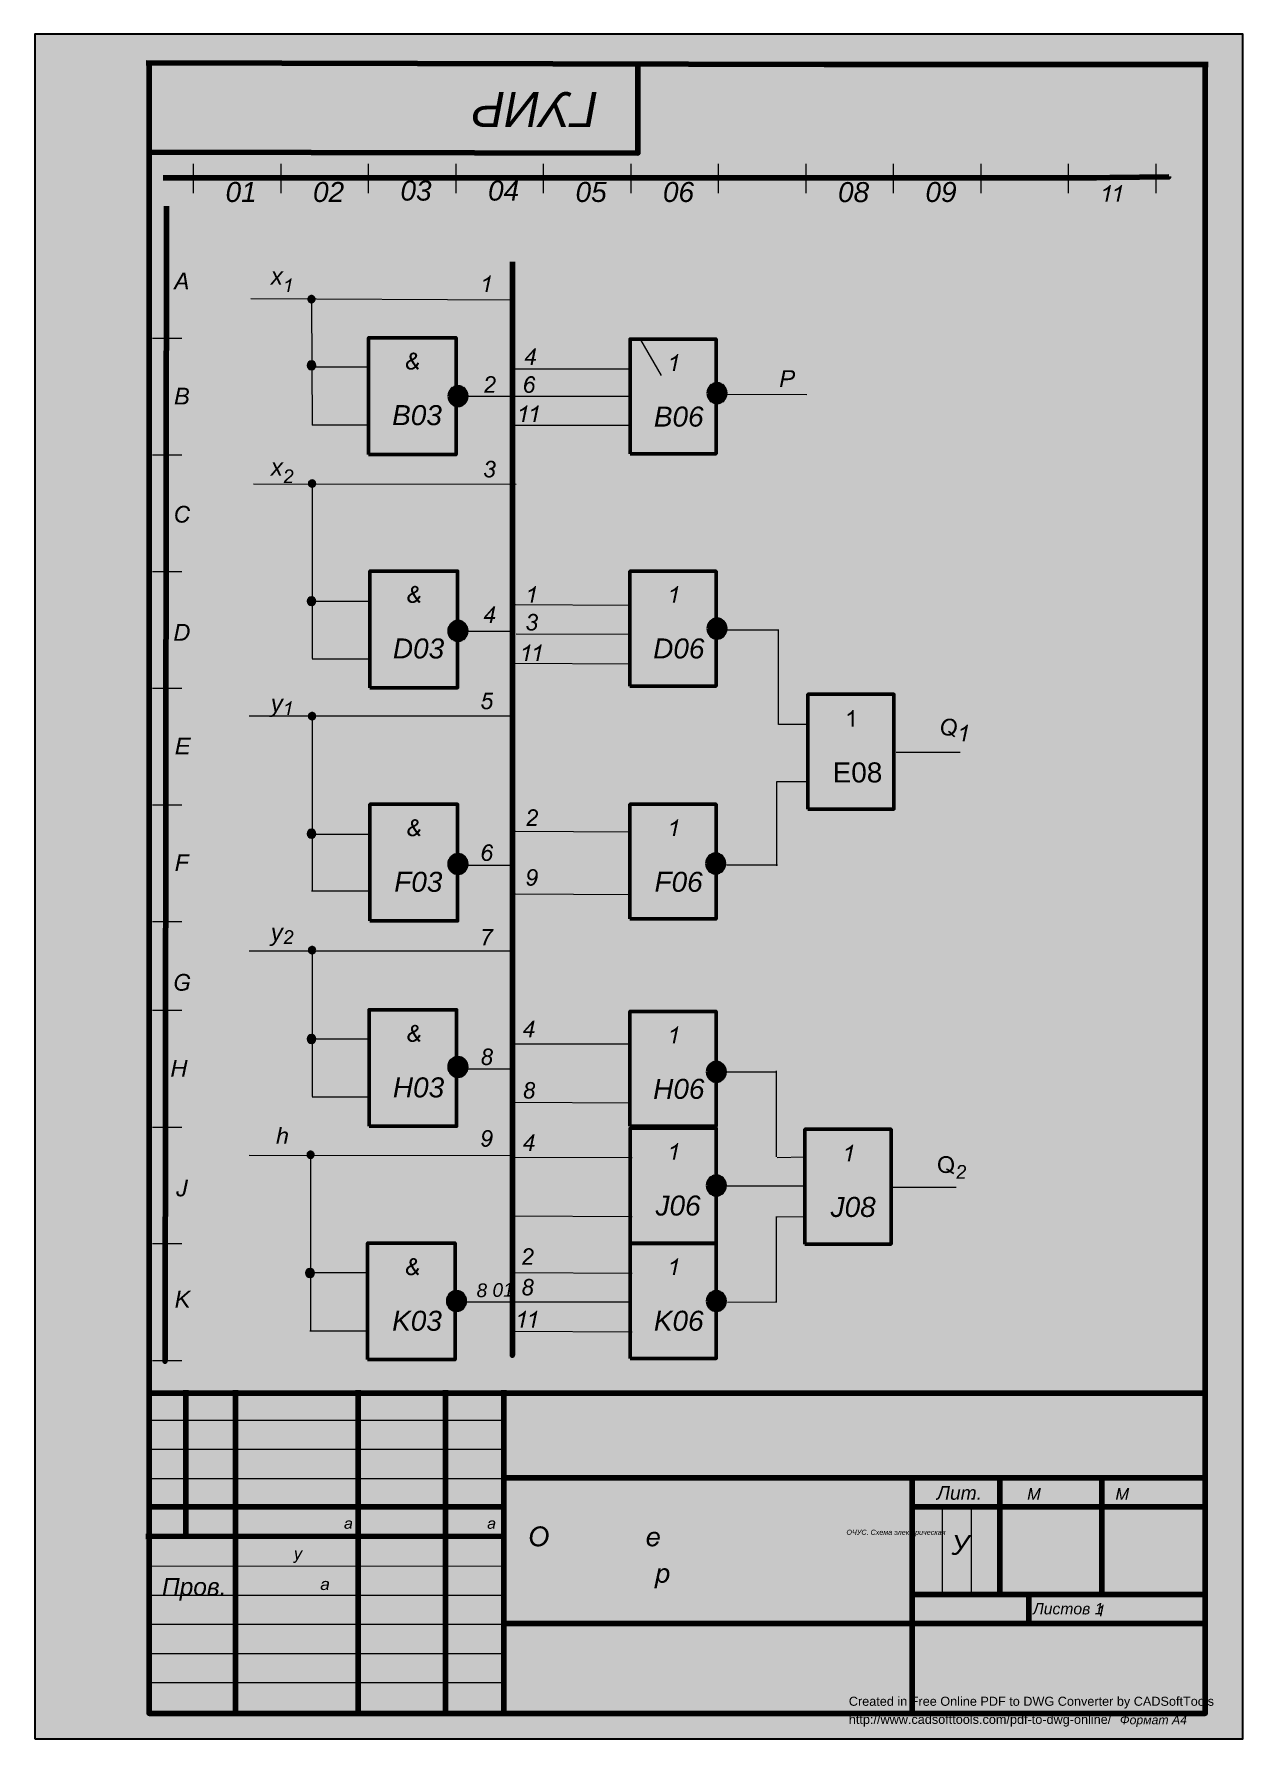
# Model space of a CAD drawing. Header units: millimetres. Extents: x 0 to 209, y 3 to 297.
import ezdxf
from ezdxf.xclip import XClip

# ---------------------------------------------------------------- set-up
doc = ezdxf.new("R2010")
doc.units = ezdxf.units.MM
doc.header["$MEASUREMENT"] = 0
doc.layers.get('0').update_dxf_attribs({"linetype": 'CONTINUOUS'})
doc.layers.add('28BD420', color=7, linetype='CONTINUOUS')
doc.styles.add('28BD4C0', font='Arial.ttf')
doc.styles.add('Arial$001', font='arial.ttf', dxfattribs={"height": 3.455072})
doc.styles.add('Arial$201', font='ariali.ttf', dxfattribs={"oblique": 15, "height": 6.046377})

msp = doc.modelspace()

# ---------------------------------------------------------------- texts
at = {"color": 0, "true_color": 0x000007, "style": 'Arial$201'}
for s, height, rotation, p in [('ГУИР', 6.046, 180, (97.27, 286.99)), ('8 01', 2.361, 1.1305, (76.31, 78.82))]:
    msp.add_text(s, height=height, rotation=rotation, dxfattribs=at).set_placement(p)
at = {"color": 0, "true_color": 0x000007}
for s, height, style, p in [('01', 3.455, 'Arial$201', (32.94, 268.01)), ('02', 3.455, 'Arial$201', (48.05, 268.01)), ('03', 3.455, 'Arial$201', (63.15, 268.25)), ('04', 3.455, 'Arial$201', (78.28, 268.25)), ('05', 3.455, 'Arial$201', (93.39, 268.01)), ('06', 3.455, 'Arial$201', (108.49, 268.01)), ('08', 3.455, 'Arial$201', (138.73, 267.99)), ('09', 3.455, 'Arial$201', (153.83, 268.01)), ('x', 3, 'Arial$201', (40.75, 253.72)), ('B03', 3.455, 'Arial$201', (61.71, 229.46)), ('B06', 3.455, 'Arial$201', (106.92, 229.21)), ('x', 3.01, 'Arial$201', (40.75, 220.71)), ('D03', 3.455, 'Arial$201', (61.84, 189.16)), ('D06', 3.455, 'Arial$201', (106.8, 189.16)), ('y', 3, 'Arial$201', (40.75, 179.93)), ('E08', 3.455, 'Arial$001', (137.79, 167.75)), ('F03', 3.455, 'Arial$201', (62.07, 148.85)), ('F06', 3.455, 'Arial$201', (107.03, 148.85)), ('y', 3, 'Arial$201', (40.75, 140.38)), ('H03', 3.455, 'Arial$201', (61.84, 113.34)), ('H06', 3.455, 'Arial$201', (106.8, 113.09)), ('J06', 3.455, 'Arial$201', (107.21, 92.93)), ('J08', 3.455, 'Arial$201', (137.45, 92.69)), ('K', 2.94, 'Arial$201', (24.15, 77.04)), ('K03', 3.455, 'Arial$201', (61.71, 73.03)), ('K06', 3.455, 'Arial$201', (106.92, 73.03)), ('Лит.', 2.375, 'Arial$201', (155.79, 43.84)), (' ОЧУС. Схема электрическая', 0.8859, 'Arial$201', (139.83, 37.78)), ('У', 3.42, 'Arial$201', (158.33, 34.32)), ('Пров.', 3.023, 'Arial$201', (21.96, 27.3)), ('Листов 1', 1.94, 'Arial$201', (172.4, 24.04)), ('Формат А4', 1.512, 'Arial$201', (187.41, 5.06))]:
    msp.add_text(s, height=height, dxfattribs=dict(at, style=style)).set_placement(p)

# ---------------------------------------------------------------- blocks, each defined once
blk = doc.blocks.new('MF286C030')
at = {"true_color": 0x000007}
h = blk.add_hatch(color=0, dxfattribs=at)
h.paths.add_polyline_path([(80.16, 286.92), (80.02, 286.22), (79.31, 286.22), (79.46, 286.92)])
h.paths.add_polyline_path([(74.46, 286.92), (74.18, 285.63), (76.24, 285.63), (76.11, 285.02), (73.28, 281.87), (72.77, 281.87), (73.44, 285.08), (72.73, 285.08), (72.85, 285.63), (73.55, 285.63), (73.83, 286.92), (74.46, 286.92), (73.83, 286.92)])
h.paths.add_polyline_path([(74.06, 285.08), (73.62, 282.97), (75.51, 285.08), (74.06, 285.08), (75.51, 285.08)])
edge = h.paths.add_edge_path()
edge.add_spline(control_points=[(68.03, 285.26), (68.03, 284.84), (67.96, 284.4), (67.83, 283.97), (67.83, 283.97), (67.71, 283.53), (67.57, 283.17), (67.4, 282.9), (67.4, 282.9), (67.26, 282.64), (67.09, 282.43), (66.93, 282.28), (66.93, 282.28), (66.76, 282.13), (66.6, 282.03), (66.44, 281.95), (66.44, 281.95), (66.27, 281.89), (66.09, 281.85), (65.89, 281.85), (65.89, 281.85), (65.5, 281.85), (65.19, 282), (64.93, 282.28), (64.93, 282.28), (64.66, 282.57), (64.53, 282.98), (64.53, 283.53), (64.53, 283.53), (64.53, 284.08), (64.63, 284.64), (64.81, 285.18), (64.81, 285.18), (65.02, 285.82), (65.32, 286.31), (65.7, 286.64), (65.7, 286.64), (65.98, 286.89), (66.3, 287), (66.68, 287), (66.68, 287), (67.06, 287), (67.37, 286.86), (67.63, 286.56), (67.63, 286.56), (67.89, 286.27), (68.03, 285.82), (68.03, 285.26)], knot_values=[0, 0, 0, 0, 0.020833, 0.020833, 0.020833, 0.020833, 0.041667, 0.041667, 0.041667, 0.041667, 0.0625, 0.0625, 0.0625, 0.0625, 0.083333, 0.083333, 0.083333, 0.083333, 0.104167, 0.104167, 0.104167, 0.104167, 0.125, 0.125, 0.125, 0.125, 0.145833, 0.145833, 0.145833, 0.145833, 0.166667, 0.166667, 0.166667, 0.166667, 0.1875, 0.1875, 0.1875, 0.1875, 0.208333, 0.208333, 0.208333, 0.208333, 0.229167, 0.229167, 0.229167, 0.229167, 1, 1, 1, 1], degree=3, periodic=0)
edge = h.paths.add_edge_path()
edge.add_spline(control_points=[(67.42, 285.43), (67.42, 285.72), (67.37, 285.97), (67.27, 286.15), (67.27, 286.15), (67.12, 286.4), (66.93, 286.51), (66.65, 286.51), (66.65, 286.51), (66.4, 286.51), (66.19, 286.4), (65.99, 286.18), (65.99, 286.18), (65.7, 285.87), (65.48, 285.43), (65.35, 284.84), (65.35, 284.84), (65.2, 284.23), (65.14, 283.76), (65.14, 283.38), (65.14, 283.38), (65.14, 283.02), (65.2, 282.76), (65.34, 282.59), (65.34, 282.59), (65.48, 282.43), (65.66, 282.35), (65.89, 282.35), (65.89, 282.35), (66.06, 282.35), (66.21, 282.39), (66.35, 282.48), (66.35, 282.48), (66.5, 282.56), (66.63, 282.71), (66.76, 282.92), (66.76, 282.92), (66.94, 283.2), (67.11, 283.64), (67.26, 284.22), (67.26, 284.22), (67.37, 284.72), (67.42, 285.12), (67.42, 285.43)], knot_values=[0, 0, 0, 0, 0.022727, 0.022727, 0.022727, 0.022727, 0.045455, 0.045455, 0.045455, 0.045455, 0.068182, 0.068182, 0.068182, 0.068182, 0.090909, 0.090909, 0.090909, 0.090909, 0.113636, 0.113636, 0.113636, 0.113636, 0.136364, 0.136364, 0.136364, 0.136364, 0.159091, 0.159091, 0.159091, 0.159091, 0.181818, 0.181818, 0.181818, 0.181818, 0.204545, 0.204545, 0.204545, 0.204545, 0.227273, 0.227273, 0.227273, 0.227273, 1, 1, 1, 1], degree=3, periodic=0)
edge = h.paths.add_edge_path()
edge.add_spline(control_points=[(59.99, 285.26), (59.99, 284.84), (59.92, 284.4), (59.81, 283.97), (59.81, 283.97), (59.68, 283.53), (59.53, 283.17), (59.38, 282.9), (59.38, 282.9), (59.22, 282.64), (59.05, 282.43), (58.89, 282.28), (58.89, 282.28), (58.73, 282.13), (58.56, 282.03), (58.4, 281.95), (58.4, 281.95), (58.23, 281.89), (58.05, 281.85), (57.86, 281.85), (57.86, 281.85), (57.48, 281.85), (57.15, 282), (56.89, 282.28), (56.89, 282.28), (56.64, 282.57), (56.51, 282.98), (56.51, 283.53), (56.51, 283.53), (56.51, 284.08), (56.59, 284.64), (56.77, 285.18), (56.77, 285.18), (56.99, 285.82), (57.28, 286.31), (57.66, 286.64), (57.66, 286.64), (57.94, 286.89), (58.28, 287), (58.64, 287), (58.64, 287), (59.02, 287), (59.35, 286.86), (59.61, 286.56), (59.61, 286.56), (59.86, 286.27), (59.99, 285.82), (59.99, 285.26)], knot_values=[0, 0, 0, 0, 0.020833, 0.020833, 0.020833, 0.020833, 0.041667, 0.041667, 0.041667, 0.041667, 0.0625, 0.0625, 0.0625, 0.0625, 0.083333, 0.083333, 0.083333, 0.083333, 0.104167, 0.104167, 0.104167, 0.104167, 0.125, 0.125, 0.125, 0.125, 0.145833, 0.145833, 0.145833, 0.145833, 0.166667, 0.166667, 0.166667, 0.166667, 0.1875, 0.1875, 0.1875, 0.1875, 0.208333, 0.208333, 0.208333, 0.208333, 0.229167, 0.229167, 0.229167, 0.229167, 1, 1, 1, 1], degree=3, periodic=0)
edge = h.paths.add_edge_path()
edge.add_spline(control_points=[(59.4, 285.43), (59.4, 285.72), (59.33, 285.97), (59.23, 286.15), (59.23, 286.15), (59.1, 286.4), (58.89, 286.51), (58.61, 286.51), (58.61, 286.51), (58.36, 286.51), (58.15, 286.4), (57.95, 286.18), (57.95, 286.18), (57.68, 285.87), (57.46, 285.43), (57.31, 284.84), (57.31, 284.84), (57.17, 284.23), (57.1, 283.76), (57.1, 283.38), (57.1, 283.38), (57.1, 283.02), (57.17, 282.76), (57.3, 282.59), (57.3, 282.59), (57.45, 282.43), (57.63, 282.35), (57.86, 282.35), (57.86, 282.35), (58.02, 282.35), (58.17, 282.39), (58.32, 282.48), (58.32, 282.48), (58.46, 282.56), (58.59, 282.71), (58.73, 282.92), (58.73, 282.92), (58.92, 283.2), (59.07, 283.64), (59.22, 284.22), (59.22, 284.22), (59.33, 284.72), (59.4, 285.12), (59.4, 285.43)], knot_values=[0, 0, 0, 0, 0.022727, 0.022727, 0.022727, 0.022727, 0.045455, 0.045455, 0.045455, 0.045455, 0.068182, 0.068182, 0.068182, 0.068182, 0.090909, 0.090909, 0.090909, 0.090909, 0.113636, 0.113636, 0.113636, 0.113636, 0.136364, 0.136364, 0.136364, 0.136364, 0.159091, 0.159091, 0.159091, 0.159091, 0.181818, 0.181818, 0.181818, 0.181818, 0.204545, 0.204545, 0.204545, 0.204545, 0.227273, 0.227273, 0.227273, 0.227273, 1, 1, 1, 1], degree=3, periodic=0)
h.paths.add_polyline_path([(52.05, 286.92), (52.05, 286.92), (52.04, 286.88), (52.03, 286.85), (52.02, 286.81), (52.01, 286.78), (52.01, 286.74), (52, 286.71), (51.99, 286.67), (51.98, 286.64), (51.97, 286.61), (51.96, 286.57), (51.95, 286.54), (51.94, 286.51), (51.93, 286.48), (51.91, 286.45), (51.9, 286.41), (51.89, 286.38), (51.88, 286.36), (51.87, 286.33), (51.85, 286.3), (51.84, 286.27), (51.83, 286.24), (51.81, 286.22), (51.8, 286.19), (51.79, 286.17), (51.79, 286.17), (51.77, 286.14), (51.76, 286.11), (51.74, 286.09), (51.73, 286.06), (51.71, 286.04), (51.69, 286.01), (51.67, 285.99), (51.66, 285.96), (51.64, 285.94), (51.62, 285.92), (51.6, 285.89), (51.58, 285.87), (51.56, 285.84), (51.54, 285.82), (51.52, 285.8), (51.5, 285.77), (51.48, 285.75), (51.46, 285.73), (51.44, 285.71), (51.42, 285.68), (51.39, 285.66), (51.37, 285.64), (51.35, 285.62), (51.33, 285.59), (51.3, 285.57), (51.27, 285.54), (51.25, 285.51), (51.22, 285.49), (51.18, 285.46), (51.15, 285.43), (51.11, 285.39), (51.08, 285.36), (51.04, 285.33), (51, 285.29), (50.95, 285.26), (50.91, 285.22), (50.86, 285.18), (50.82, 285.14), (50.77, 285.1), (50.71, 285.06), (50.66, 285.01), (50.61, 284.97), (50.55, 284.92), (50.49, 284.88), (50.43, 284.83), (50.37, 284.78), (50.31, 284.73), (50.24, 284.67), (50.2, 284.64), (50.16, 284.61), (50.13, 284.58), (50.09, 284.55), (50.05, 284.52), (50.02, 284.49), (49.98, 284.46), (49.95, 284.43), (49.92, 284.41), (49.89, 284.38), (49.86, 284.36), (49.83, 284.33), (49.8, 284.31), (49.77, 284.29), (49.75, 284.26), (49.72, 284.24), (49.7, 284.22), (49.68, 284.2), (49.66, 284.18), (49.64, 284.16), (49.62, 284.15), (49.6, 284.13), (49.59, 284.12), (49.57, 284.1), (49.55, 284.08), (49.53, 284.06), (49.51, 284.03), (49.49, 284.01), (49.47, 283.99), (49.45, 283.96), (49.43, 283.94), (49.41, 283.92), (49.39, 283.9), (49.38, 283.87), (49.36, 283.85), (49.35, 283.83), (49.33, 283.81), (49.32, 283.78), (49.3, 283.76), (49.29, 283.74), (49.28, 283.72), (49.26, 283.69), (49.25, 283.67), (49.24, 283.65), (49.23, 283.63), (49.22, 283.6), (49.21, 283.58), (49.19, 283.56), (49.19, 283.54), (49.18, 283.53), (49.18, 283.52), (49.17, 283.5), (49.17, 283.49), (49.16, 283.47), (49.16, 283.45), (49.15, 283.44), (49.15, 283.42), (49.14, 283.41), (49.14, 283.39), (49.14, 283.38), (49.13, 283.36), (49.13, 283.34), (49.13, 283.33), (49.12, 283.31), (49.12, 283.3), (49.12, 283.28), (49.12, 283.26), (49.12, 283.25), (49.11, 283.23), (49.11, 283.21), (49.11, 283.2), (49.11, 283.18), (49.11, 283.15), (49.11, 283.12), (49.12, 283.1), (49.12, 283.07), (49.12, 283.04), (49.13, 283.02), (49.13, 282.99), (49.14, 282.96), (49.15, 282.94), (49.16, 282.91), (49.16, 282.89), (49.17, 282.86), (49.18, 282.84), (49.2, 282.81), (49.21, 282.79), (49.22, 282.77), (49.24, 282.74), (49.25, 282.72), (49.27, 282.7), (49.28, 282.68), (49.3, 282.65), (49.32, 282.63), (49.34, 282.61), (49.36, 282.59), (49.38, 282.57), (49.4, 282.55), (49.42, 282.53), (49.44, 282.52), (49.47, 282.5), (49.49, 282.48), (49.51, 282.47), (49.53, 282.45), (49.56, 282.44), (49.58, 282.43), (49.61, 282.42), (49.63, 282.41), (49.66, 282.4), (49.68, 282.39), (49.71, 282.38), (49.74, 282.37), (49.76, 282.37), (49.79, 282.36), (49.82, 282.36), (49.85, 282.35), (49.88, 282.35), (49.91, 282.35), (49.94, 282.35), (49.97, 282.35), (49.99, 282.35), (50.02, 282.35), (50.05, 282.35), (50.08, 282.35), (50.11, 282.36), (50.13, 282.36), (50.16, 282.37), (50.19, 282.37), (50.22, 282.38), (50.24, 282.39), (50.27, 282.4), (50.3, 282.41), (50.32, 282.42), (50.35, 282.43), (50.37, 282.44), (50.4, 282.45), (50.42, 282.47), (50.45, 282.48), (50.47, 282.5), (50.5, 282.52), (50.52, 282.53), (50.54, 282.55), (50.57, 282.57), (50.59, 282.59), (50.61, 282.61), (50.63, 282.63), (50.65, 282.66), (50.67, 282.68), (50.69, 282.71), (50.71, 282.73), (50.73, 282.76), (50.75, 282.79), (50.77, 282.82), (50.78, 282.85), (50.8, 282.88), (50.81, 282.91), (50.83, 282.94), (50.84, 282.98), (50.86, 283.01), (50.87, 283.05), (50.89, 283.09), (50.9, 283.13), (50.91, 283.17), (50.92, 283.21), (50.93, 283.25), (50.95, 283.29), (50.96, 283.33), (50.97, 283.38), (51.57, 283.3), (51.57, 283.3), (51.56, 283.24), (51.55, 283.19), (51.54, 283.13), (51.53, 283.08), (51.52, 283.03), (51.51, 282.98), (51.49, 282.93), (51.47, 282.88), (51.46, 282.83), (51.44, 282.79), (51.42, 282.74), (51.4, 282.7), (51.37, 282.65), (51.35, 282.61), (51.33, 282.57), (51.3, 282.52), (51.27, 282.48), (51.25, 282.45), (51.22, 282.41), (51.19, 282.37), (51.15, 282.33), (51.12, 282.3), (51.08, 282.26), (51.05, 282.23), (51.01, 282.2), (50.98, 282.17), (50.94, 282.14), (50.9, 282.12), (50.86, 282.09), (50.82, 282.07), (50.78, 282.04), (50.74, 282.02), (50.7, 282), (50.66, 281.98), (50.61, 281.97), (50.57, 281.95), (50.53, 281.93), (50.48, 281.92), (50.43, 281.91), (50.39, 281.9), (50.34, 281.89), (50.29, 281.88), (50.24, 281.87), (50.19, 281.86), (50.14, 281.86), (50.09, 281.86), (50.04, 281.85), (49.98, 281.85), (49.95, 281.85), (49.91, 281.85), (49.87, 281.86), (49.84, 281.86), (49.8, 281.86), (49.77, 281.86), (49.73, 281.87), (49.7, 281.87), (49.66, 281.88), (49.63, 281.88), (49.6, 281.89), (49.56, 281.89), (49.53, 281.9), (49.5, 281.91), (49.47, 281.92), (49.44, 281.93), (49.4, 281.94), (49.37, 281.95), (49.34, 281.96), (49.31, 281.97), (49.28, 281.99), (49.25, 282), (49.22, 282.02), (49.19, 282.03), (49.19, 282.03), (49.17, 282.05), (49.14, 282.06), (49.11, 282.08), (49.08, 282.09), (49.06, 282.11), (49.03, 282.13), (49.01, 282.15), (48.98, 282.16), (48.96, 282.18), (48.93, 282.2), (48.91, 282.22), (48.89, 282.24), (48.87, 282.26), (48.85, 282.28), (48.83, 282.31), (48.81, 282.33), (48.79, 282.35), (48.77, 282.37), (48.75, 282.4), (48.73, 282.42), (48.72, 282.45), (48.7, 282.47), (48.68, 282.5), (48.67, 282.53), (48.66, 282.55), (48.64, 282.58), (48.63, 282.61), (48.62, 282.64), (48.6, 282.67), (48.59, 282.7), (48.58, 282.72), (48.57, 282.75), (48.56, 282.78), (48.55, 282.81), (48.54, 282.83), (48.54, 282.86), (48.53, 282.89), (48.52, 282.92), (48.52, 282.94), (48.51, 282.97), (48.51, 283), (48.5, 283.03), (48.5, 283.06), (48.49, 283.08), (48.49, 283.11), (48.49, 283.14), (48.49, 283.17), (48.49, 283.2), (48.49, 283.24), (48.49, 283.28), (48.5, 283.33), (48.5, 283.37), (48.51, 283.41), (48.51, 283.45), (48.52, 283.49), (48.53, 283.53), (48.54, 283.57), (48.56, 283.61), (48.57, 283.65), (48.58, 283.69), (48.6, 283.73), (48.62, 283.77), (48.64, 283.81), (48.65, 283.85), (48.68, 283.89), (48.7, 283.93), (48.72, 283.97), (48.74, 284.01), (48.77, 284.05), (48.79, 284.09), (48.82, 284.13), (48.85, 284.17), (48.85, 284.17), (48.87, 284.19), (48.89, 284.22), (48.92, 284.25), (48.95, 284.28), (48.98, 284.31), (49.02, 284.35), (49.05, 284.38), (49.1, 284.42), (49.14, 284.46), (49.19, 284.51), (49.24, 284.55), (49.29, 284.6), (49.34, 284.65), (49.4, 284.7), (49.47, 284.75), (49.53, 284.81), (49.6, 284.86), (49.67, 284.92), (49.74, 284.98), (49.82, 285.04), (49.89, 285.11), (49.98, 285.17), (50.06, 285.24), (50.15, 285.31), (50.15, 285.31), (50.18, 285.34), (50.22, 285.37), (50.26, 285.4), (50.3, 285.43), (50.33, 285.46), (50.36, 285.48), (50.4, 285.51), (50.43, 285.54), (50.46, 285.56), (50.49, 285.59), (50.52, 285.61), (50.55, 285.64), (50.58, 285.67), (50.61, 285.69), (50.63, 285.71), (50.66, 285.74), (50.68, 285.76), (50.71, 285.78), (50.73, 285.8), (50.75, 285.83), (50.78, 285.85), (50.8, 285.87), (50.82, 285.89), (50.84, 285.9), (50.84, 285.9), (50.85, 285.93), (50.87, 285.95), (50.89, 285.97), (50.91, 285.99), (50.92, 286.01), (50.94, 286.02), (50.96, 286.04), (50.97, 286.06), (50.99, 286.08), (51, 286.1), (51.02, 286.12), (51.03, 286.14), (51.05, 286.16), (51.06, 286.18), (51.07, 286.19), (51.09, 286.21), (51.1, 286.23), (51.11, 286.25), (51.12, 286.26), (51.14, 286.28), (51.15, 286.3), (51.16, 286.31), (51.17, 286.33), (51.18, 286.35), (51.18, 286.35), (48.92, 286.35), (49.03, 286.92)])
h.paths.add_polyline_path([(52.05, 286.92), (49.03, 286.92)])
edge = h.paths.add_edge_path()
edge.add_spline(control_points=[(43.93, 285.26), (43.93, 284.84), (43.86, 284.4), (43.73, 283.97), (43.73, 283.97), (43.6, 283.53), (43.47, 283.17), (43.31, 282.9), (43.31, 282.9), (43.16, 282.64), (42.99, 282.43), (42.83, 282.28), (42.83, 282.28), (42.65, 282.13), (42.49, 282.03), (42.34, 281.95), (42.34, 281.95), (42.17, 281.89), (41.99, 281.85), (41.8, 281.85), (41.8, 281.85), (41.4, 281.85), (41.09, 282), (40.83, 282.28), (40.83, 282.28), (40.57, 282.57), (40.44, 282.98), (40.44, 283.53), (40.44, 283.53), (40.44, 284.08), (40.53, 284.64), (40.71, 285.18), (40.71, 285.18), (40.91, 285.82), (41.21, 286.31), (41.58, 286.64), (41.58, 286.64), (41.88, 286.89), (42.21, 287), (42.58, 287), (42.58, 287), (42.96, 287), (43.27, 286.86), (43.54, 286.56), (43.54, 286.56), (43.8, 286.27), (43.93, 285.82), (43.93, 285.26)], knot_values=[0, 0, 0, 0, 0.020833, 0.020833, 0.020833, 0.020833, 0.041667, 0.041667, 0.041667, 0.041667, 0.0625, 0.0625, 0.0625, 0.0625, 0.083333, 0.083333, 0.083333, 0.083333, 0.104167, 0.104167, 0.104167, 0.104167, 0.125, 0.125, 0.125, 0.125, 0.145833, 0.145833, 0.145833, 0.145833, 0.166667, 0.166667, 0.166667, 0.166667, 0.1875, 0.1875, 0.1875, 0.1875, 0.208333, 0.208333, 0.208333, 0.208333, 0.229167, 0.229167, 0.229167, 0.229167, 1, 1, 1, 1], degree=3, periodic=0)
edge = h.paths.add_edge_path()
edge.add_spline(control_points=[(43.32, 285.43), (43.32, 285.72), (43.27, 285.97), (43.17, 286.15), (43.17, 286.15), (43.03, 286.4), (42.81, 286.51), (42.55, 286.51), (42.55, 286.51), (42.31, 286.51), (42.09, 286.4), (41.9, 286.18), (41.9, 286.18), (41.6, 285.87), (41.39, 285.43), (41.24, 284.84), (41.24, 284.84), (41.11, 284.23), (41.03, 283.76), (41.03, 283.38), (41.03, 283.38), (41.03, 283.02), (41.11, 282.76), (41.24, 282.59), (41.24, 282.59), (41.37, 282.43), (41.57, 282.35), (41.8, 282.35), (41.8, 282.35), (41.96, 282.35), (42.11, 282.39), (42.26, 282.48), (42.26, 282.48), (42.39, 282.56), (42.53, 282.71), (42.67, 282.92), (42.67, 282.92), (42.85, 283.2), (43.01, 283.64), (43.14, 284.22), (43.14, 284.22), (43.27, 284.72), (43.32, 285.12), (43.32, 285.43)], knot_values=[0, 0, 0, 0, 0.022727, 0.022727, 0.022727, 0.022727, 0.045455, 0.045455, 0.045455, 0.045455, 0.068182, 0.068182, 0.068182, 0.068182, 0.090909, 0.090909, 0.090909, 0.090909, 0.113636, 0.113636, 0.113636, 0.113636, 0.136364, 0.136364, 0.136364, 0.136364, 0.159091, 0.159091, 0.159091, 0.159091, 0.181818, 0.181818, 0.181818, 0.181818, 0.204545, 0.204545, 0.204545, 0.204545, 0.227273, 0.227273, 0.227273, 0.227273, 1, 1, 1, 1], degree=3, periodic=0)
h.paths.add_polyline_path([(34.69, 286.92), (33.89, 283.1), (33.89, 283.1), (33.93, 283.13), (33.98, 283.17), (34.03, 283.2), (34.07, 283.23), (34.12, 283.27), (34.18, 283.3), (34.23, 283.33), (34.28, 283.36), (34.34, 283.39), (34.4, 283.42), (34.46, 283.44), (34.52, 283.47), (34.58, 283.5), (34.64, 283.52), (34.7, 283.55), (34.77, 283.57), (34.84, 283.6), (34.91, 283.62), (34.98, 283.65), (35.05, 283.67), (35.12, 283.69), (35.2, 283.71), (35.27, 283.74), (35.35, 283.76), (35.35, 283.76), (35.24, 283.2), (35.24, 283.2), (35.2, 283.18), (35.16, 283.16), (35.12, 283.15), (35.08, 283.13), (35.04, 283.11), (35, 283.09), (34.96, 283.07), (34.92, 283.06), (34.89, 283.04), (34.85, 283.02), (34.81, 283), (34.77, 282.98), (34.73, 282.96), (34.69, 282.93), (34.65, 282.91), (34.62, 282.89), (34.58, 282.87), (34.54, 282.85), (34.5, 282.82), (34.47, 282.8), (34.43, 282.78), (34.39, 282.75), (34.35, 282.73), (34.32, 282.71), (34.32, 282.71), (34.28, 282.68), (34.24, 282.66), (34.2, 282.63), (34.17, 282.61), (34.13, 282.59), (34.1, 282.56), (34.07, 282.54), (34.04, 282.52), (34, 282.49), (33.97, 282.47), (33.95, 282.45), (33.92, 282.43), (33.89, 282.4), (33.86, 282.38), (33.84, 282.36), (33.81, 282.34), (33.78, 282.32), (33.76, 282.3), (33.74, 282.28), (33.71, 282.26), (33.69, 282.24), (33.67, 282.22), (33.65, 282.2), (33.63, 282.18), (33.62, 282.17), (33.61, 282.16), (33.6, 282.15), (33.59, 282.14), (33.58, 282.13), (33.57, 282.11), (33.56, 282.1), (33.54, 282.09), (33.53, 282.08), (33.52, 282.06), (33.51, 282.05), (33.5, 282.04), (33.49, 282.02), (33.48, 282.01), (33.47, 281.99), (33.46, 281.98), (33.45, 281.96), (33.44, 281.95), (33.42, 281.93), (33.41, 281.92), (33.4, 281.9), (33.39, 281.89), (33.38, 281.87), (33.37, 281.85), (33, 281.85), (34.07, 286.92), (34.69, 286.92), (34.07, 286.92)])
h.paths.add_polyline_path([(27.95, 286.92), (27.8, 286.22), (27.1, 286.22), (27.25, 286.92), (27.95, 286.92), (27.25, 286.92)])
edge = h.paths.add_edge_path()
edge.add_line((23.97, 285.59), (23.36, 285.53))
edge.add_spline(control_points=[(23.36, 285.53), (23.31, 285.87), (23.21, 286.13), (23.05, 286.28), (23.05, 286.28), (22.9, 286.43), (22.69, 286.51), (22.42, 286.51), (22.42, 286.51), (22.13, 286.51), (21.87, 286.4), (21.64, 286.18), (21.64, 286.18), (21.41, 285.95), (21.29, 285.71), (21.29, 285.43), (21.29, 285.43), (21.29, 285.17), (21.39, 284.97), (21.55, 284.81), (21.55, 284.81), (21.72, 284.64), (21.95, 284.56), (22.23, 284.56), (22.23, 284.56), (22.26, 284.56), (22.33, 284.58), (22.42, 284.58)], knot_values=[0, 0, 0, 0, 0.035714, 0.035714, 0.035714, 0.035714, 0.071429, 0.071429, 0.071429, 0.071429, 0.107143, 0.107143, 0.107143, 0.107143, 0.142857, 0.142857, 0.142857, 0.142857, 0.178571, 0.178571, 0.178571, 0.178571, 0.214286, 0.214286, 0.214286, 0.214286, 1, 1, 1, 1], degree=3, periodic=0)
edge.add_line((22.42, 284.58), (22.33, 284.05))
edge.add_spline(control_points=[(22.33, 284.05), (22.26, 284.07), (22.19, 284.07), (22.15, 284.07), (22.15, 284.07), (21.78, 284.07), (21.52, 283.99), (21.32, 283.81), (21.32, 283.81), (21.13, 283.64), (21.03, 283.43), (21.03, 283.17), (21.03, 283.17), (21.03, 282.94), (21.11, 282.74), (21.28, 282.59), (21.28, 282.59), (21.42, 282.43), (21.62, 282.35), (21.85, 282.35), (21.85, 282.35), (22.08, 282.35), (22.28, 282.43), (22.46, 282.59), (22.46, 282.59), (22.62, 282.76), (22.74, 282.98), (22.8, 283.28)], knot_values=[0, 0, 0, 0, 0.035714, 0.035714, 0.035714, 0.035714, 0.071429, 0.071429, 0.071429, 0.071429, 0.107143, 0.107143, 0.107143, 0.107143, 0.142857, 0.142857, 0.142857, 0.142857, 0.178571, 0.178571, 0.178571, 0.178571, 0.214286, 0.214286, 0.214286, 0.214286, 1, 1, 1, 1], degree=3, periodic=0)
edge.add_line((22.8, 283.28), (23.41, 283.15))
edge.add_spline(control_points=[(23.41, 283.15), (23.31, 282.74), (23.11, 282.41), (22.82, 282.2), (22.82, 282.2), (22.54, 281.97), (22.19, 281.85), (21.8, 281.85), (21.8, 281.85), (21.39, 281.85), (21.06, 281.97), (20.8, 282.23), (20.8, 282.23), (20.54, 282.48), (20.42, 282.79), (20.42, 283.15), (20.42, 283.15), (20.42, 283.41), (20.49, 283.64), (20.62, 283.84), (20.62, 283.84), (20.77, 284.05), (20.98, 284.22), (21.24, 284.35), (21.24, 284.35), (21.05, 284.46), (20.9, 284.59), (20.8, 284.76), (20.8, 284.76), (20.72, 284.94), (20.67, 285.12), (20.67, 285.33), (20.67, 285.33), (20.67, 285.79), (20.83, 286.18), (21.18, 286.51), (21.18, 286.51), (21.51, 286.84), (21.92, 287), (22.39, 287), (22.39, 287), (22.83, 287), (23.21, 286.87), (23.49, 286.63), (23.49, 286.63), (23.77, 286.36), (23.93, 286.02), (23.97, 285.59)], knot_values=[0, 0, 0, 0, 0.020833, 0.020833, 0.020833, 0.020833, 0.041667, 0.041667, 0.041667, 0.041667, 0.0625, 0.0625, 0.0625, 0.0625, 0.083333, 0.083333, 0.083333, 0.083333, 0.104167, 0.104167, 0.104167, 0.104167, 0.125, 0.125, 0.125, 0.125, 0.145833, 0.145833, 0.145833, 0.145833, 0.166667, 0.166667, 0.166667, 0.166667, 0.1875, 0.1875, 0.1875, 0.1875, 0.208333, 0.208333, 0.208333, 0.208333, 0.229167, 0.229167, 0.229167, 0.229167, 1, 1, 1, 1], degree=3, periodic=0)
h.paths.add_polyline_path([(14.62, 286.92), (13.81, 283.1), (13.81, 283.1), (13.86, 283.13), (13.9, 283.17), (13.95, 283.2), (14, 283.23), (14.05, 283.27), (14.1, 283.3), (14.15, 283.33), (14.21, 283.36), (14.26, 283.39), (14.32, 283.42), (14.38, 283.44), (14.44, 283.47), (14.5, 283.5), (14.56, 283.52), (14.63, 283.55), (14.69, 283.57), (14.76, 283.6), (14.83, 283.62), (14.9, 283.65), (14.97, 283.67), (15.04, 283.69), (15.12, 283.71), (15.19, 283.74), (15.27, 283.76), (15.27, 283.76), (15.16, 283.2), (15.16, 283.2), (15.12, 283.18), (15.08, 283.16), (15.04, 283.15), (15, 283.13), (14.96, 283.11), (14.92, 283.09), (14.88, 283.07), (14.85, 283.06), (14.81, 283.04), (14.77, 283.02), (14.73, 283), (14.69, 282.98), (14.65, 282.96), (14.61, 282.93), (14.58, 282.91), (14.54, 282.89), (14.5, 282.87), (14.46, 282.85), (14.42, 282.82), (14.39, 282.8), (14.35, 282.78), (14.31, 282.75), (14.28, 282.73), (14.24, 282.71), (14.24, 282.71), (14.2, 282.68), (14.16, 282.66), (14.13, 282.63), (14.09, 282.61), (14.06, 282.59), (14.02, 282.56), (13.99, 282.54), (13.96, 282.52), (13.93, 282.49), (13.9, 282.47), (13.87, 282.45), (13.84, 282.43), (13.81, 282.4), (13.78, 282.38), (13.76, 282.36), (13.73, 282.34), (13.71, 282.32), (13.68, 282.3), (13.66, 282.28), (13.64, 282.26), (13.61, 282.24), (13.59, 282.22), (13.57, 282.2), (13.55, 282.18), (13.54, 282.17), (13.53, 282.16), (13.52, 282.15), (13.51, 282.14), (13.5, 282.13), (13.49, 282.11), (13.47, 282.1), (13.46, 282.09), (13.45, 282.08), (13.44, 282.06), (13.43, 282.05), (13.42, 282.04), (13.41, 282.02), (13.4, 282.01), (13.38, 281.99), (13.37, 281.98), (13.36, 281.96), (13.35, 281.95), (13.34, 281.93), (13.33, 281.92), (13.32, 281.9), (13.31, 281.89), (13.3, 281.87), (13.29, 281.85), (12.93, 281.85), (13.99, 286.92), (14.62, 286.92), (13.99, 286.92)])
h.paths.add_polyline_path([(6.17, 286.92), (5.91, 285.63), (7.96, 285.63), (7.82, 285.02), (5, 281.87), (4.49, 281.87), (5.17, 285.08), (4.46, 285.08), (4.56, 285.63), (5.28, 285.63), (5.54, 286.92), (6.17, 286.92), (5.54, 286.92)])
h.paths.add_polyline_path([(5.79, 285.08), (5.35, 282.97), (7.23, 285.08), (5.79, 285.08), (7.23, 285.08)])
edge = h.paths.add_edge_path()
edge.add_line((-0.26, 284.61), (-0.26, 284.02))
edge.add_line((-0.26, 284.02), (-0.26, 283.9))
edge.add_spline(control_points=[(-0.26, 283.9), (-0.26, 283.38), (-0.26, 283), (-0.26, 282.74), (-0.26, 282.74), (-0.26, 282.48), (-0.26, 282.35), (-0.26, 282.35), (-0.26, 282.35), (-0.26, 282.35), (-0.26, 282.71), (-0.26, 283.41)], knot_values=[0, 0, 0, 0, 0.083333, 0.083333, 0.083333, 0.083333, 0.166667, 0.166667, 0.166667, 0.166667, 1, 1, 1, 1], degree=3, periodic=0)
edge.add_line((-0.26, 283.41), (-0.26, 283.25))
edge.add_spline(control_points=[(-0.26, 283.25), (-0.26, 282.82), (-0.26, 282.46), (-0.26, 282.2), (-0.26, 282.2), (-0.26, 281.92), (-0.26, 281.79), (-0.26, 281.79), (-0.26, 281.79), (-0.26, 281.79), (-0.26, 281.97), (-0.26, 282.35), (-0.26, 282.35), (-0.26, 282.72), (-0.26, 283.25), (-0.26, 283.94), (-0.26, 283.94), (-0.26, 284.79), (-0.26, 285.51), (-0.26, 286.12), (-0.26, 286.12), (-0.26, 286.71), (-0.26, 287), (-0.26, 287), (-0.26, 287), (-0.26, 287), (-0.26, 286.84), (-0.26, 286.5), (-0.26, 286.5), (-0.26, 286.15), (-0.26, 285.77), (-0.26, 285.33)], knot_values=[0, 0, 0, 0, 0.03125, 0.03125, 0.03125, 0.03125, 0.0625, 0.0625, 0.0625, 0.0625, 0.09375, 0.09375, 0.09375, 0.09375, 0.125, 0.125, 0.125, 0.125, 0.15625, 0.15625, 0.15625, 0.15625, 0.1875, 0.1875, 0.1875, 0.1875, 0.21875, 0.21875, 0.21875, 0.21875, 1, 1, 1, 1], degree=3, periodic=0)
edge.add_line((-0.26, 285.33), (-0.26, 285.15))
edge.add_spline(control_points=[(-0.26, 285.15), (-0.26, 285.56), (-0.26, 285.89), (-0.26, 286.12), (-0.26, 286.12), (-0.26, 286.35), (-0.26, 286.46), (-0.26, 286.46), (-0.26, 286.46), (-0.26, 286.46), (-0.26, 286.31), (-0.26, 286), (-0.26, 286), (-0.26, 285.69), (-0.26, 285.23), (-0.26, 284.61)], knot_values=[0, 0, 0, 0, 0.0625, 0.0625, 0.0625, 0.0625, 0.125, 0.125, 0.125, 0.125, 0.1875, 0.1875, 0.1875, 0.1875, 1, 1, 1, 1], degree=3, periodic=0)
h.paths.add_polyline_path([(-0.26, 286.92), (-0.26, 286.92), (-0.26, 286.88), (-0.26, 286.85), (-0.26, 286.81), (-0.26, 286.78), (-0.26, 286.74), (-0.26, 286.71), (-0.26, 286.67), (-0.26, 286.64), (-0.26, 286.61), (-0.26, 286.57), (-0.26, 286.54), (-0.26, 286.51), (-0.26, 286.48), (-0.26, 286.45), (-0.26, 286.41), (-0.26, 286.38), (-0.26, 286.36), (-0.26, 286.33), (-0.26, 286.3), (-0.26, 286.27), (-0.26, 286.24), (-0.26, 286.22), (-0.26, 286.19), (-0.26, 286.17), (-0.26, 286.17), (-0.26, 286.14), (-0.26, 286.11), (-0.26, 286.09), (-0.26, 286.06), (-0.26, 286.04), (-0.26, 286.01), (-0.26, 285.99), (-0.26, 285.96), (-0.26, 285.94), (-0.26, 285.92), (-0.26, 285.89), (-0.26, 285.87), (-0.26, 285.84), (-0.26, 285.82), (-0.26, 285.8), (-0.26, 285.77), (-0.26, 285.75), (-0.26, 285.73), (-0.26, 285.71), (-0.26, 285.68), (-0.26, 285.66), (-0.26, 285.64), (-0.26, 285.62), (-0.26, 285.59), (-0.26, 285.57), (-0.26, 285.54), (-0.26, 285.51), (-0.26, 285.49), (-0.26, 285.46), (-0.26, 285.43), (-0.26, 285.39), (-0.26, 285.36), (-0.26, 285.33), (-0.26, 285.29), (-0.26, 285.26), (-0.26, 285.22), (-0.26, 285.18), (-0.26, 285.14), (-0.26, 285.1), (-0.26, 285.06), (-0.26, 285.01), (-0.26, 284.97), (-0.26, 284.92), (-0.26, 284.88), (-0.26, 284.83), (-0.26, 284.78), (-0.26, 284.73), (-0.26, 284.67), (-0.26, 284.64), (-0.26, 284.61), (-0.26, 284.58), (-0.26, 284.55), (-0.26, 284.52), (-0.26, 284.49), (-0.26, 284.46), (-0.26, 284.43), (-0.26, 284.41), (-0.26, 284.38), (-0.26, 284.36), (-0.26, 284.33), (-0.26, 284.31), (-0.26, 284.29), (-0.26, 284.26), (-0.26, 284.24), (-0.26, 284.22), (-0.26, 284.2), (-0.26, 284.18), (-0.26, 284.16), (-0.26, 284.15), (-0.26, 284.13), (-0.26, 284.12), (-0.26, 284.1), (-0.26, 284.08), (-0.26, 284.06), (-0.26, 284.03), (-0.26, 284.01), (-0.26, 283.99), (-0.26, 283.96), (-0.26, 283.94), (-0.26, 283.92), (-0.26, 283.9), (-0.26, 283.87), (-0.26, 283.85), (-0.26, 283.83), (-0.26, 283.81), (-0.26, 283.78), (-0.26, 283.76), (-0.26, 283.74), (-0.26, 283.72), (-0.26, 283.69), (-0.26, 283.67), (-0.26, 283.65), (-0.26, 283.63), (-0.26, 283.6), (-0.26, 283.58), (-0.26, 283.56), (-0.26, 283.54), (-0.26, 283.53), (-0.26, 283.52), (-0.26, 283.5), (-0.26, 283.49), (-0.26, 283.47), (-0.26, 283.45), (-0.26, 283.44), (-0.26, 283.42), (-0.26, 283.41), (-0.26, 283.39), (-0.26, 283.38), (-0.26, 283.36), (-0.26, 283.34), (-0.26, 283.33), (-0.26, 283.31), (-0.26, 283.3), (-0.26, 283.28), (-0.26, 283.26), (-0.26, 283.25), (-0.26, 283.23), (-0.26, 283.21), (-0.26, 283.2), (-0.26, 283.18), (-0.26, 283.15), (-0.26, 283.12), (-0.26, 283.1), (-0.26, 283.07), (-0.26, 283.04), (-0.26, 283.02), (-0.26, 282.99), (-0.26, 282.96), (-0.26, 282.94), (-0.26, 282.91), (-0.26, 282.89), (-0.26, 282.86), (-0.26, 282.84), (-0.26, 282.81), (-0.26, 282.79), (-0.26, 282.77), (-0.26, 282.74), (-0.26, 282.72), (-0.26, 282.7), (-0.26, 282.68), (-0.26, 282.65), (-0.26, 282.63), (-0.26, 282.61), (-0.26, 282.59), (-0.26, 282.57), (-0.26, 282.55), (-0.26, 282.53), (-0.26, 282.52), (-0.26, 282.5), (-0.26, 282.48), (-0.26, 282.47), (-0.26, 282.45), (-0.26, 282.44), (-0.26, 282.43), (-0.26, 282.42), (-0.26, 282.41), (-0.26, 282.4), (-0.26, 282.39), (-0.26, 282.38), (-0.26, 282.37), (-0.26, 282.37), (-0.26, 282.36), (-0.26, 282.36), (-0.26, 282.35), (-0.26, 282.35), (-0.26, 282.35), (-0.26, 282.35), (-0.26, 282.35), (-0.26, 282.35), (-0.26, 282.35), (-0.26, 282.35), (-0.26, 282.35), (-0.26, 282.36), (-0.26, 282.36), (-0.26, 282.37), (-0.26, 282.37), (-0.26, 282.38), (-0.26, 282.39), (-0.26, 282.4), (-0.26, 282.41), (-0.26, 282.42), (-0.26, 282.43), (-0.26, 282.44), (-0.26, 282.45), (-0.26, 282.47), (-0.26, 282.48), (-0.26, 282.5), (-0.26, 282.52), (-0.26, 282.53), (-0.26, 282.55), (-0.26, 282.57), (-0.26, 282.59), (-0.26, 282.61), (-0.26, 282.63), (-0.26, 282.66), (-0.26, 282.68), (-0.26, 282.71), (-0.26, 282.73), (-0.26, 282.76), (-0.26, 282.79), (-0.26, 282.82), (-0.26, 282.85), (-0.26, 282.88), (-0.26, 282.91), (-0.26, 282.94), (-0.26, 282.98), (-0.26, 283.01), (-0.26, 283.05), (-0.26, 283.09), (-0.26, 283.13), (-0.26, 283.17), (-0.26, 283.21), (-0.26, 283.25), (-0.26, 283.29), (-0.26, 283.33), (-0.26, 283.38), (-0.26, 283.3), (-0.26, 283.3), (-0.26, 283.24), (-0.26, 283.19), (-0.26, 283.13), (-0.26, 283.08), (-0.26, 283.03), (-0.26, 282.98), (-0.26, 282.93), (-0.26, 282.88), (-0.26, 282.83), (-0.26, 282.79), (-0.26, 282.74), (-0.26, 282.7), (-0.26, 282.65), (-0.26, 282.61), (-0.26, 282.57), (-0.26, 282.52), (-0.26, 282.48), (-0.26, 282.45), (-0.26, 282.41), (-0.26, 282.37), (-0.26, 282.33), (-0.26, 282.3), (-0.26, 282.26), (-0.26, 282.23), (-0.26, 282.2), (-0.26, 282.17), (-0.26, 282.14), (-0.26, 282.12), (-0.26, 282.09), (-0.26, 282.07), (-0.26, 282.04), (-0.26, 282.02), (-0.26, 282), (-0.26, 281.98), (-0.26, 281.97), (-0.26, 281.95), (-0.26, 281.93), (-0.26, 281.92), (-0.26, 281.91), (-0.26, 281.9), (-0.26, 281.89), (-0.26, 281.88), (-0.26, 281.87), (-0.26, 281.86), (-0.26, 281.86), (-0.26, 281.86), (-0.26, 281.85), (-0.26, 281.85), (-0.26, 281.85), (-0.26, 281.85), (-0.26, 281.86), (-0.26, 281.86), (-0.26, 281.86), (-0.26, 281.86), (-0.26, 281.87), (-0.26, 281.87), (-0.26, 281.88), (-0.26, 281.88), (-0.26, 281.89), (-0.26, 281.89), (-0.26, 281.9), (-0.26, 281.91), (-0.26, 281.92), (-0.26, 281.93), (-0.26, 281.94), (-0.26, 281.95), (-0.26, 281.96), (-0.26, 281.97), (-0.26, 281.99), (-0.26, 282), (-0.26, 282.02), (-0.26, 282.03), (-0.26, 282.03), (-0.26, 282.05), (-0.26, 282.06), (-0.26, 282.08), (-0.26, 282.09), (-0.26, 282.11), (-0.26, 282.13), (-0.26, 282.15), (-0.26, 282.16), (-0.26, 282.18), (-0.26, 282.2), (-0.26, 282.22), (-0.26, 282.24), (-0.26, 282.26), (-0.26, 282.28), (-0.26, 282.31), (-0.26, 282.33), (-0.26, 282.35), (-0.26, 282.37), (-0.26, 282.4), (-0.26, 282.42), (-0.26, 282.45), (-0.26, 282.47), (-0.26, 282.5), (-0.26, 282.53), (-0.26, 282.55), (-0.26, 282.58), (-0.26, 282.61), (-0.26, 282.64), (-0.26, 282.67), (-0.26, 282.7), (-0.26, 282.72), (-0.26, 282.75), (-0.26, 282.78), (-0.26, 282.81), (-0.26, 282.83), (-0.26, 282.86), (-0.26, 282.89), (-0.26, 282.92), (-0.26, 282.94), (-0.26, 282.97), (-0.26, 283), (-0.26, 283.03), (-0.26, 283.06), (-0.26, 283.08), (-0.26, 283.11), (-0.26, 283.14), (-0.26, 283.17), (-0.26, 283.2), (-0.26, 283.24), (-0.26, 283.28), (-0.26, 283.33), (-0.26, 283.37), (-0.26, 283.41), (-0.26, 283.45), (-0.26, 283.49), (-0.26, 283.53), (-0.26, 283.57), (-0.26, 283.61), (-0.26, 283.65), (-0.26, 283.69), (-0.26, 283.73), (-0.26, 283.77), (-0.26, 283.81), (-0.26, 283.85), (-0.26, 283.89), (-0.26, 283.93), (-0.26, 283.97), (-0.26, 284.01), (-0.26, 284.05), (-0.26, 284.09), (-0.26, 284.13), (-0.26, 284.17), (-0.26, 284.17), (-0.26, 284.19), (-0.26, 284.22), (-0.26, 284.25), (-0.26, 284.28), (-0.26, 284.31), (-0.26, 284.35), (-0.26, 284.38), (-0.26, 284.42), (-0.26, 284.46), (-0.26, 284.51), (-0.26, 284.55), (-0.26, 284.6), (-0.26, 284.65), (-0.26, 284.7), (-0.26, 284.75), (-0.26, 284.81), (-0.26, 284.86), (-0.26, 284.92), (-0.26, 284.98), (-0.26, 285.04), (-0.26, 285.11), (-0.26, 285.17), (-0.26, 285.24), (-0.26, 285.31), (-0.26, 285.31), (-0.26, 285.34), (-0.26, 285.37), (-0.26, 285.4), (-0.26, 285.43), (-0.26, 285.46), (-0.26, 285.48), (-0.26, 285.51), (-0.26, 285.54), (-0.26, 285.56), (-0.26, 285.59), (-0.26, 285.61), (-0.26, 285.64), (-0.26, 285.67), (-0.26, 285.69), (-0.26, 285.71), (-0.26, 285.74), (-0.26, 285.76), (-0.26, 285.78), (-0.26, 285.8), (-0.26, 285.83), (-0.26, 285.85), (-0.26, 285.87), (-0.26, 285.89), (-0.26, 285.9), (-0.26, 285.9), (-0.26, 285.93), (-0.26, 285.95), (-0.26, 285.97), (-0.26, 285.99), (-0.26, 286.01), (-0.26, 286.02), (-0.26, 286.04), (-0.26, 286.06), (-0.26, 286.08), (-0.26, 286.1), (-0.26, 286.12), (-0.26, 286.14), (-0.26, 286.16), (-0.26, 286.18), (-0.26, 286.19), (-0.26, 286.21), (-0.26, 286.23), (-0.26, 286.25), (-0.26, 286.26), (-0.26, 286.28), (-0.26, 286.3), (-0.26, 286.31), (-0.26, 286.33), (-0.26, 286.35), (-0.26, 286.35), (-0.26, 286.92), (-0.26, 286.22), (-0.26, 286.92), (-0.26, 286.92), (-0.26, 286.88), (-0.26, 286.85), (-0.26, 286.81), (-0.26, 286.78), (-0.26, 286.74), (-0.26, 286.71), (-0.26, 286.67), (-0.26, 286.64), (-0.26, 286.61), (-0.26, 286.57), (-0.26, 286.54), (-0.26, 286.51), (-0.26, 286.48), (-0.26, 286.45), (-0.26, 286.41), (-0.26, 286.38), (-0.26, 286.36), (-0.26, 286.33), (-0.26, 286.3), (-0.26, 286.27), (-0.26, 286.24), (-0.26, 286.22), (-0.26, 286.19), (-0.26, 286.17), (-0.26, 286.17), (-0.26, 286.14), (-0.26, 286.11), (-0.26, 286.09), (-0.26, 286.06), (-0.26, 286.04), (-0.26, 286.01), (-0.26, 285.99), (-0.26, 285.96), (-0.26, 285.94), (-0.26, 285.92), (-0.26, 285.89), (-0.26, 285.87), (-0.26, 285.84), (-0.26, 285.82), (-0.26, 285.8), (-0.26, 285.77), (-0.26, 285.75), (-0.26, 285.73), (-0.26, 285.71), (-0.26, 285.68), (-0.26, 285.66), (-0.26, 285.64), (-0.26, 285.62), (-0.26, 285.59), (-0.26, 285.57), (-0.26, 285.54), (-0.26, 285.51), (-0.26, 285.49), (-0.26, 285.46), (-0.26, 285.43), (-0.26, 285.39), (-0.26, 285.36), (-0.26, 285.33), (-0.26, 285.29), (-0.26, 285.26), (-0.26, 285.22), (-0.26, 285.18), (-0.26, 285.14), (-0.26, 285.1), (-0.26, 285.06), (-0.26, 285.01), (-0.26, 284.97), (-0.26, 284.92), (-0.26, 284.88), (-0.26, 284.83), (-0.26, 284.78), (-0.26, 284.73), (-0.26, 284.67), (-0.26, 284.64), (-0.26, 284.61), (-0.26, 284.58), (-0.26, 284.55), (-0.26, 284.52), (-0.26, 284.49), (-0.26, 284.46), (-0.26, 284.43), (-0.26, 284.41), (-0.26, 284.38), (-0.26, 284.36), (-0.26, 284.33), (-0.26, 284.31), (-0.26, 284.29), (-0.26, 284.26), (-0.26, 284.24), (-0.26, 284.22), (-0.26, 284.2), (-0.26, 284.18), (-0.26, 284.16), (-0.26, 284.15), (-0.26, 284.13), (-0.26, 284.12), (-0.26, 284.1), (-0.26, 284.08), (-0.26, 284.06), (-0.26, 284.03), (-0.26, 284.01), (-0.26, 283.99), (-0.26, 283.96), (-0.26, 283.94), (-0.26, 283.92), (-0.26, 283.9), (-0.26, 283.87), (-0.26, 283.85), (-0.26, 283.83), (-0.26, 283.81), (-0.26, 283.78), (-0.26, 283.76), (-0.26, 283.74), (-0.26, 283.72), (-0.26, 283.69), (-0.26, 283.67), (-0.26, 283.65), (-0.26, 283.63), (-0.26, 283.6), (-0.26, 283.58), (-0.26, 283.56), (-0.26, 283.54), (-0.26, 283.53), (-0.26, 283.52), (-0.26, 283.5), (-0.26, 283.49), (-0.26, 283.47), (-0.26, 283.45), (-0.26, 283.44), (-0.26, 283.42), (-0.26, 283.41), (-0.26, 283.39), (-0.26, 283.38), (-0.26, 283.36), (-0.26, 283.34), (-0.26, 283.33), (-0.26, 283.31), (-0.26, 283.3), (-0.26, 283.28), (-0.26, 283.26), (-0.26, 283.25), (-0.26, 283.23), (-0.26, 283.21), (-0.26, 283.2), (-0.26, 283.18), (-0.26, 283.15), (-0.26, 283.12), (-0.26, 283.1), (-0.26, 283.07), (-0.26, 283.04), (-0.26, 283.02), (-0.26, 282.99), (-0.26, 282.96), (-0.26, 282.94), (-0.26, 282.91), (-0.26, 282.89), (-0.26, 282.86), (-0.26, 282.84), (-0.26, 282.81), (-0.26, 282.79), (-0.26, 282.77), (-0.26, 282.74), (-0.26, 282.72), (-0.26, 282.7), (-0.26, 282.68), (-0.26, 282.65), (-0.26, 282.63), (-0.26, 282.61), (-0.26, 282.59), (-0.26, 282.57), (-0.26, 282.55), (-0.26, 282.53), (-0.26, 282.52), (-0.26, 282.5), (-0.26, 282.48), (-0.26, 282.47), (-0.26, 282.45), (-0.26, 282.44), (-0.26, 282.43), (-0.26, 282.42), (-0.26, 282.41), (-0.26, 282.4), (-0.26, 282.39), (-0.26, 282.38), (-0.26, 282.37), (-0.26, 282.37), (-0.26, 282.36), (-0.26, 282.36), (-0.26, 282.35), (-0.26, 282.35), (-0.26, 282.35), (-0.26, 282.35), (-0.26, 282.35), (-0.26, 282.35), (-0.26, 282.35), (-0.26, 282.35), (-0.26, 282.35), (-0.26, 282.36), (-0.26, 282.36), (-0.26, 282.37), (-0.26, 282.37), (-0.26, 282.38), (-0.26, 282.39), (-0.26, 282.4), (-0.26, 282.41), (-0.26, 282.42), (-0.26, 282.43), (-0.26, 282.44), (-0.26, 282.45), (-0.26, 282.47), (-0.26, 282.48), (-0.26, 282.5), (-0.26, 282.52), (-0.26, 282.53), (-0.26, 282.55), (-0.26, 282.57), (-0.26, 282.59), (-0.26, 282.61), (-0.26, 282.63), (-0.26, 282.66), (-0.26, 282.68), (-0.26, 282.71), (-0.26, 282.73), (-0.26, 282.76), (-0.26, 282.79), (-0.26, 282.82), (-0.26, 282.85), (-0.26, 282.88), (-0.26, 282.91), (-0.26, 282.94), (-0.26, 282.98), (-0.26, 283.01), (-0.26, 283.05), (-0.26, 283.09), (-0.26, 283.13), (-0.26, 283.17), (-0.26, 283.21), (-0.26, 283.25), (-0.26, 283.29), (-0.26, 283.33), (-0.26, 283.38), (-0.26, 283.3), (-0.26, 283.3), (-0.26, 283.24), (-0.26, 283.19), (-0.26, 283.13), (-0.26, 283.08), (-0.26, 283.03), (-0.26, 282.98), (-0.26, 282.93), (-0.26, 282.88), (-0.26, 282.83), (-0.26, 282.79), (-0.26, 282.74), (-0.26, 282.7), (-0.26, 282.65), (-0.26, 282.61), (-0.26, 282.57), (-0.26, 282.52), (-0.26, 282.48), (-0.26, 282.45), (-0.26, 282.41), (-0.26, 282.37), (-0.26, 282.33), (-0.26, 282.3), (-0.26, 282.26), (-0.26, 282.23), (-0.26, 282.2), (-0.26, 282.17), (-0.26, 282.14), (-0.26, 282.12), (-0.26, 282.09), (-0.26, 282.07), (-0.26, 282.04), (-0.26, 282.02), (-0.26, 282), (-0.26, 281.98), (-0.26, 281.97), (-0.26, 281.95), (-0.26, 281.93), (-0.26, 281.92), (-0.26, 281.91), (-0.26, 281.9), (-0.26, 281.89), (-0.26, 281.88), (-0.26, 281.87), (-0.26, 281.86), (-0.26, 281.86), (-0.26, 281.86), (-0.26, 281.85), (-0.26, 281.85), (-0.26, 281.85), (-0.26, 281.85), (-0.26, 281.86), (-0.26, 281.86), (-0.26, 281.86), (-0.26, 281.86), (-0.26, 281.87), (-0.26, 281.87), (-0.26, 281.88), (-0.26, 281.88), (-0.26, 281.89), (-0.26, 281.89), (-0.26, 281.9), (-0.26, 281.91), (-0.26, 281.92), (-0.26, 281.93), (-0.26, 281.94), (-0.26, 281.95), (-0.26, 281.96), (-0.26, 281.97), (-0.26, 281.99), (-0.26, 282), (-0.26, 282.02), (-0.26, 282.03), (-0.26, 282.03), (-0.26, 282.05), (-0.26, 282.06), (-0.26, 282.08), (-0.26, 282.09), (-0.26, 282.11), (-0.26, 282.13), (-0.26, 282.15), (-0.26, 282.16), (-0.26, 282.18), (-0.26, 282.2), (-0.26, 282.22), (-0.26, 282.24), (-0.26, 282.26), (-0.26, 282.28), (-0.26, 282.31), (-0.26, 282.33), (-0.26, 282.35), (-0.26, 282.37), (-0.26, 282.4), (-0.26, 282.42), (-0.26, 282.45), (-0.26, 282.47), (-0.26, 282.5), (-0.26, 282.53), (-0.26, 282.55), (-0.26, 282.58), (-0.26, 282.61), (-0.26, 282.64), (-0.26, 282.67), (-0.26, 282.7), (-0.26, 282.72), (-0.26, 282.75), (-0.26, 282.78), (-0.26, 282.81), (-0.26, 282.83), (-0.26, 282.86), (-0.26, 282.89), (-0.26, 282.92), (-0.26, 282.94), (-0.26, 282.97), (-0.26, 283), (-0.26, 283.03), (-0.26, 283.06), (-0.26, 283.08), (-0.26, 283.11), (-0.26, 283.14), (-0.26, 283.17), (-0.26, 283.2), (-0.26, 283.24), (-0.26, 283.28), (-0.26, 283.33), (-0.26, 283.37), (-0.26, 283.41), (-0.26, 283.45), (-0.26, 283.49), (-0.26, 283.53), (-0.26, 283.57), (-0.26, 283.61), (-0.26, 283.65), (-0.26, 283.69), (-0.26, 283.73), (-0.26, 283.77), (-0.26, 283.81), (-0.26, 283.85), (-0.26, 283.89), (-0.26, 283.93), (-0.26, 283.97), (-0.26, 284.01), (-0.26, 284.05), (-0.26, 284.09), (-0.26, 284.13), (-0.26, 284.17), (-0.26, 284.17), (-0.26, 284.19), (-0.26, 284.22), (-0.26, 284.25), (-0.26, 284.28), (-0.26, 284.31), (-0.26, 284.35), (-0.26, 284.38), (-0.26, 284.42), (-0.26, 284.46), (-0.26, 284.51), (-0.26, 284.55), (-0.26, 284.6), (-0.26, 284.65), (-0.26, 284.7), (-0.26, 284.75), (-0.26, 284.81), (-0.26, 284.86), (-0.26, 284.92), (-0.26, 284.98), (-0.26, 285.04), (-0.26, 285.11), (-0.26, 285.17), (-0.26, 285.24), (-0.26, 285.31), (-0.26, 285.31), (-0.26, 285.34), (-0.26, 285.37), (-0.26, 285.4), (-0.26, 285.43), (-0.26, 285.46), (-0.26, 285.48), (-0.26, 285.51), (-0.26, 285.54), (-0.26, 285.56), (-0.26, 285.59), (-0.26, 285.61), (-0.26, 285.64), (-0.26, 285.67), (-0.26, 285.69), (-0.26, 285.71), (-0.26, 285.74), (-0.26, 285.76), (-0.26, 285.78), (-0.26, 285.8), (-0.26, 285.83), (-0.26, 285.85), (-0.26, 285.87), (-0.26, 285.89), (-0.26, 285.9), (-0.26, 285.9), (-0.26, 285.93), (-0.26, 285.95), (-0.26, 285.97), (-0.26, 285.99), (-0.26, 286.01), (-0.26, 286.02), (-0.26, 286.04), (-0.26, 286.06), (-0.26, 286.08), (-0.26, 286.1), (-0.26, 286.12), (-0.26, 286.14), (-0.26, 286.16), (-0.26, 286.18), (-0.26, 286.19), (-0.26, 286.21), (-0.26, 286.23), (-0.26, 286.25), (-0.26, 286.26), (-0.26, 286.28), (-0.26, 286.3), (-0.26, 286.31), (-0.26, 286.33), (-0.26, 286.35), (-0.26, 286.35)])
h.paths.add_polyline_path([(-0.26, 286.92), (-0.26, 286.22)])
h = blk.add_hatch(color=0, dxfattribs=at)
h.paths.add_polyline_path([(121.4, 52.18), (121.55, 52.89), (122.26, 52.89), (122.09, 52.18)])
h.paths.add_polyline_path([(127.11, 52.18), (127.39, 53.46), (125.32, 53.46), (125.46, 54.09), (128.28, 57.22), (128.79, 57.22), (128.11, 54.02), (128.83, 54.02), (128.72, 53.46), (128.01, 53.46), (127.74, 52.18), (127.11, 52.18), (127.74, 52.18)])
h.paths.add_polyline_path([(127.49, 54.02), (127.93, 56.12), (126.06, 54.02), (127.49, 54.02), (126.06, 54.02)])
edge = h.paths.add_edge_path()
edge.add_spline(control_points=[(133.54, 53.84), (133.54, 54.27), (133.61, 54.69), (133.72, 55.14), (133.72, 55.14), (133.85, 55.58), (134, 55.92), (134.15, 56.19), (134.15, 56.19), (134.31, 56.45), (134.48, 56.66), (134.64, 56.81), (134.64, 56.81), (134.81, 56.96), (134.97, 57.07), (135.13, 57.14), (135.13, 57.14), (135.3, 57.2), (135.48, 57.25), (135.68, 57.25), (135.68, 57.25), (136.05, 57.25), (136.38, 57.11), (136.64, 56.81), (136.64, 56.81), (136.89, 56.53), (137.02, 56.12), (137.02, 55.58), (137.02, 55.58), (137.02, 55.02), (136.94, 54.46), (136.76, 53.92), (136.76, 53.92), (136.54, 53.27), (136.25, 52.79), (135.87, 52.46), (135.87, 52.46), (135.59, 52.22), (135.25, 52.09), (134.89, 52.09), (134.89, 52.09), (134.51, 52.09), (134.18, 52.23), (133.92, 52.55), (133.92, 52.55), (133.67, 52.84), (133.54, 53.27), (133.54, 53.84)], knot_values=[0, 0, 0, 0, 0.020833, 0.020833, 0.020833, 0.020833, 0.041667, 0.041667, 0.041667, 0.041667, 0.0625, 0.0625, 0.0625, 0.0625, 0.083333, 0.083333, 0.083333, 0.083333, 0.104167, 0.104167, 0.104167, 0.104167, 0.125, 0.125, 0.125, 0.125, 0.145833, 0.145833, 0.145833, 0.145833, 0.166667, 0.166667, 0.166667, 0.166667, 0.1875, 0.1875, 0.1875, 0.1875, 0.208333, 0.208333, 0.208333, 0.208333, 0.229167, 0.229167, 0.229167, 0.229167, 1, 1, 1, 1], degree=3, periodic=0)
edge = h.paths.add_edge_path()
edge.add_spline(control_points=[(134.13, 53.68), (134.13, 53.37), (134.2, 53.12), (134.3, 52.96), (134.3, 52.96), (134.43, 52.71), (134.64, 52.59), (134.92, 52.59), (134.92, 52.59), (135.17, 52.59), (135.38, 52.69), (135.58, 52.92), (135.58, 52.92), (135.86, 53.22), (136.07, 53.68), (136.22, 54.27), (136.22, 54.27), (136.36, 54.86), (136.43, 55.35), (136.43, 55.73), (136.43, 55.73), (136.43, 56.09), (136.36, 56.35), (136.22, 56.5), (136.22, 56.5), (136.09, 56.66), (135.9, 56.74), (135.68, 56.74), (135.68, 56.74), (135.51, 56.74), (135.36, 56.71), (135.22, 56.61), (135.22, 56.61), (135.07, 56.53), (134.94, 56.38), (134.81, 56.19), (134.81, 56.19), (134.61, 55.89), (134.44, 55.45), (134.31, 54.87), (134.31, 54.87), (134.2, 54.38), (134.13, 53.97), (134.13, 53.68)], knot_values=[0, 0, 0, 0, 0.022727, 0.022727, 0.022727, 0.022727, 0.045455, 0.045455, 0.045455, 0.045455, 0.068182, 0.068182, 0.068182, 0.068182, 0.090909, 0.090909, 0.090909, 0.090909, 0.113636, 0.113636, 0.113636, 0.113636, 0.136364, 0.136364, 0.136364, 0.136364, 0.159091, 0.159091, 0.159091, 0.159091, 0.181818, 0.181818, 0.181818, 0.181818, 0.204545, 0.204545, 0.204545, 0.204545, 0.227273, 0.227273, 0.227273, 0.227273, 1, 1, 1, 1], degree=3, periodic=0)
edge = h.paths.add_edge_path()
edge.add_spline(control_points=[(141.56, 53.84), (141.56, 54.27), (141.63, 54.69), (141.76, 55.14), (141.76, 55.14), (141.89, 55.58), (142.02, 55.92), (142.19, 56.19), (142.19, 56.19), (142.34, 56.45), (142.5, 56.66), (142.68, 56.81), (142.68, 56.81), (142.84, 56.96), (143.01, 57.07), (143.17, 57.14), (143.17, 57.14), (143.34, 57.2), (143.5, 57.25), (143.71, 57.25), (143.71, 57.25), (144.09, 57.25), (144.42, 57.11), (144.66, 56.81), (144.66, 56.81), (144.93, 56.53), (145.06, 56.12), (145.06, 55.58), (145.06, 55.58), (145.06, 55.02), (144.98, 54.46), (144.8, 53.92), (144.8, 53.92), (144.58, 53.27), (144.29, 52.79), (143.91, 52.46), (143.91, 52.46), (143.61, 52.22), (143.29, 52.09), (142.93, 52.09), (142.93, 52.09), (142.55, 52.09), (142.22, 52.23), (141.96, 52.55), (141.96, 52.55), (141.7, 52.84), (141.56, 53.27), (141.56, 53.84)], knot_values=[0, 0, 0, 0, 0.020833, 0.020833, 0.020833, 0.020833, 0.041667, 0.041667, 0.041667, 0.041667, 0.0625, 0.0625, 0.0625, 0.0625, 0.083333, 0.083333, 0.083333, 0.083333, 0.104167, 0.104167, 0.104167, 0.104167, 0.125, 0.125, 0.125, 0.125, 0.145833, 0.145833, 0.145833, 0.145833, 0.166667, 0.166667, 0.166667, 0.166667, 0.1875, 0.1875, 0.1875, 0.1875, 0.208333, 0.208333, 0.208333, 0.208333, 0.229167, 0.229167, 0.229167, 0.229167, 1, 1, 1, 1], degree=3, periodic=0)
edge = h.paths.add_edge_path()
edge.add_spline(control_points=[(142.17, 53.68), (142.17, 53.37), (142.22, 53.12), (142.34, 52.96), (142.34, 52.96), (142.47, 52.71), (142.68, 52.59), (142.96, 52.59), (142.96, 52.59), (143.19, 52.59), (143.42, 52.69), (143.61, 52.92), (143.61, 52.92), (143.89, 53.22), (144.11, 53.68), (144.25, 54.27), (144.25, 54.27), (144.4, 54.86), (144.47, 55.35), (144.47, 55.73), (144.47, 55.73), (144.47, 56.09), (144.4, 56.35), (144.25, 56.5), (144.25, 56.5), (144.12, 56.66), (143.94, 56.74), (143.71, 56.74), (143.71, 56.74), (143.55, 56.74), (143.38, 56.71), (143.24, 56.61), (143.24, 56.61), (143.11, 56.53), (142.96, 56.38), (142.83, 56.19), (142.83, 56.19), (142.65, 55.89), (142.48, 55.45), (142.35, 54.87), (142.35, 54.87), (142.24, 54.38), (142.17, 53.97), (142.17, 53.68)], knot_values=[0, 0, 0, 0, 0.022727, 0.022727, 0.022727, 0.022727, 0.045455, 0.045455, 0.045455, 0.045455, 0.068182, 0.068182, 0.068182, 0.068182, 0.090909, 0.090909, 0.090909, 0.090909, 0.113636, 0.113636, 0.113636, 0.113636, 0.136364, 0.136364, 0.136364, 0.136364, 0.159091, 0.159091, 0.159091, 0.159091, 0.181818, 0.181818, 0.181818, 0.181818, 0.204545, 0.204545, 0.204545, 0.204545, 0.227273, 0.227273, 0.227273, 0.227273, 1, 1, 1, 1], degree=3, periodic=0)
h.paths.add_polyline_path([(149.52, 52.18), (149.52, 52.18), (149.53, 52.22), (149.54, 52.26), (149.55, 52.29), (149.55, 52.33), (149.56, 52.36), (149.57, 52.4), (149.58, 52.43), (149.59, 52.46), (149.6, 52.5), (149.61, 52.53), (149.62, 52.56), (149.63, 52.59), (149.64, 52.62), (149.65, 52.65), (149.67, 52.68), (149.68, 52.71), (149.69, 52.74), (149.7, 52.77), (149.71, 52.8), (149.73, 52.83), (149.74, 52.86), (149.75, 52.89), (149.77, 52.91), (149.78, 52.94), (149.78, 52.94), (149.8, 52.96), (149.81, 52.99), (149.83, 53.01), (149.84, 53.04), (149.86, 53.06), (149.87, 53.09), (149.89, 53.11), (149.91, 53.14), (149.93, 53.16), (149.94, 53.18), (149.96, 53.21), (149.98, 53.23), (150, 53.26), (150.02, 53.28), (150.04, 53.3), (150.06, 53.33), (150.08, 53.35), (150.1, 53.38), (150.12, 53.4), (150.15, 53.42), (150.17, 53.44), (150.19, 53.47), (150.22, 53.49), (150.24, 53.51), (150.27, 53.54), (150.29, 53.56), (150.32, 53.59), (150.35, 53.61), (150.38, 53.64), (150.41, 53.67), (150.45, 53.7), (150.48, 53.74), (150.52, 53.77), (150.56, 53.81), (150.6, 53.84), (150.65, 53.88), (150.69, 53.92), (150.74, 53.96), (150.79, 54), (150.84, 54.04), (150.9, 54.09), (150.95, 54.13), (151.01, 54.18), (151.07, 54.23), (151.13, 54.28), (151.19, 54.33), (151.26, 54.38), (151.32, 54.43), (151.36, 54.46), (151.4, 54.5), (151.44, 54.53), (151.48, 54.56), (151.52, 54.59), (151.55, 54.61), (151.59, 54.64), (151.62, 54.67), (151.65, 54.69), (151.68, 54.72), (151.71, 54.74), (151.74, 54.77), (151.77, 54.79), (151.79, 54.81), (151.82, 54.84), (151.84, 54.86), (151.87, 54.88), (151.89, 54.9), (151.91, 54.92), (151.93, 54.94), (151.95, 54.95), (151.97, 54.97), (151.98, 54.99), (152, 55.01), (152.02, 55.03), (152.04, 55.05), (152.06, 55.07), (152.08, 55.1), (152.09, 55.12), (152.11, 55.14), (152.13, 55.16), (152.15, 55.19), (152.17, 55.21), (152.18, 55.23), (152.2, 55.25), (152.22, 55.27), (152.23, 55.3), (152.25, 55.32), (152.26, 55.34), (152.28, 55.36), (152.29, 55.38), (152.3, 55.41), (152.32, 55.43), (152.33, 55.45), (152.34, 55.47), (152.35, 55.49), (152.36, 55.51), (152.37, 55.53), (152.38, 55.55), (152.39, 55.56), (152.39, 55.57), (152.4, 55.59), (152.4, 55.6), (152.41, 55.62), (152.41, 55.64), (152.41, 55.65), (152.42, 55.67), (152.42, 55.68), (152.42, 55.7), (152.43, 55.71), (152.43, 55.73), (152.43, 55.75), (152.43, 55.76), (152.43, 55.78), (152.44, 55.79), (152.44, 55.81), (152.44, 55.83), (152.44, 55.84), (152.44, 55.86), (152.44, 55.88), (152.44, 55.89), (152.44, 55.91), (152.44, 55.94), (152.44, 55.97), (152.44, 56), (152.43, 56.03), (152.43, 56.06), (152.42, 56.08), (152.42, 56.11), (152.41, 56.14), (152.41, 56.16), (152.4, 56.19), (152.39, 56.22), (152.38, 56.24), (152.37, 56.26), (152.36, 56.29), (152.34, 56.31), (152.33, 56.33), (152.32, 56.36), (152.3, 56.38), (152.29, 56.4), (152.27, 56.42), (152.25, 56.44), (152.23, 56.46), (152.21, 56.48), (152.19, 56.5), (152.17, 56.52), (152.15, 56.54), (152.13, 56.56), (152.11, 56.57), (152.09, 56.59), (152.06, 56.61), (152.04, 56.62), (152.02, 56.64), (152, 56.65), (151.97, 56.66), (151.95, 56.67), (151.92, 56.68), (151.9, 56.69), (151.87, 56.7), (151.85, 56.71), (151.82, 56.72), (151.8, 56.72), (151.77, 56.73), (151.74, 56.73), (151.72, 56.74), (151.69, 56.74), (151.66, 56.74), (151.63, 56.74), (151.6, 56.74), (151.57, 56.74), (151.54, 56.74), (151.51, 56.74), (151.48, 56.74), (151.46, 56.73), (151.43, 56.73), (151.4, 56.72), (151.37, 56.72), (151.35, 56.71), (151.32, 56.7), (151.29, 56.69), (151.27, 56.68), (151.24, 56.67), (151.22, 56.66), (151.19, 56.65), (151.17, 56.64), (151.14, 56.62), (151.12, 56.61), (151.09, 56.59), (151.07, 56.57), (151.05, 56.56), (151.03, 56.54), (151, 56.52), (150.98, 56.5), (150.96, 56.48), (150.94, 56.46), (150.91, 56.43), (150.89, 56.41), (150.87, 56.38), (150.85, 56.36), (150.83, 56.33), (150.82, 56.3), (150.8, 56.27), (150.78, 56.24), (150.76, 56.21), (150.75, 56.18), (150.73, 56.15), (150.72, 56.11), (150.7, 56.08), (150.69, 56.04), (150.68, 56), (150.66, 55.96), (150.65, 55.92), (150.64, 55.88), (150.63, 55.84), (150.62, 55.8), (150.61, 55.76), (150.6, 55.71), (150, 55.79), (150, 55.79), (150, 55.85), (150.01, 55.91), (150.02, 55.96), (150.03, 56.01), (150.04, 56.07), (150.06, 56.12), (150.07, 56.17), (150.09, 56.22), (150.1, 56.26), (150.12, 56.31), (150.14, 56.36), (150.16, 56.4), (150.19, 56.44), (150.21, 56.49), (150.23, 56.53), (150.26, 56.57), (150.29, 56.61), (150.31, 56.65), (150.34, 56.68), (150.37, 56.72), (150.4, 56.76), (150.44, 56.79), (150.47, 56.83), (150.5, 56.86), (150.54, 56.89), (150.58, 56.92), (150.62, 56.95), (150.66, 56.98), (150.7, 57.01), (150.74, 57.03), (150.78, 57.06), (150.82, 57.08), (150.86, 57.1), (150.91, 57.12), (150.95, 57.14), (151, 57.15), (151.04, 57.17), (151.09, 57.18), (151.13, 57.2), (151.18, 57.21), (151.23, 57.22), (151.28, 57.23), (151.33, 57.24), (151.38, 57.24), (151.43, 57.25), (151.48, 57.25), (151.53, 57.25), (151.59, 57.25), (151.62, 57.25), (151.66, 57.25), (151.7, 57.25), (151.73, 57.25), (151.77, 57.24), (151.8, 57.24), (151.83, 57.24), (151.87, 57.23), (151.9, 57.23), (151.93, 57.22), (151.97, 57.21), (152, 57.21), (152.03, 57.2), (152.06, 57.19), (152.09, 57.18), (152.13, 57.17), (152.16, 57.16), (152.19, 57.15), (152.22, 57.14), (152.25, 57.13), (152.28, 57.11), (152.31, 57.1), (152.34, 57.09), (152.37, 57.07), (152.37, 57.07), (152.4, 57.06), (152.43, 57.04), (152.46, 57.02), (152.48, 57), (152.51, 56.99), (152.53, 56.97), (152.56, 56.95), (152.58, 56.93), (152.61, 56.91), (152.63, 56.89), (152.65, 56.87), (152.67, 56.85), (152.69, 56.83), (152.72, 56.81), (152.74, 56.78), (152.76, 56.76), (152.78, 56.74), (152.79, 56.72), (152.81, 56.69), (152.83, 56.67), (152.85, 56.64), (152.87, 56.62), (152.88, 56.59), (152.9, 56.56), (152.91, 56.54), (152.93, 56.51), (152.94, 56.48), (152.95, 56.46), (152.96, 56.43), (152.97, 56.4), (152.98, 56.37), (152.99, 56.35), (153, 56.32), (153.01, 56.29), (153.02, 56.26), (153.02, 56.23), (153.03, 56.21), (153.04, 56.18), (153.04, 56.15), (153.05, 56.12), (153.05, 56.09), (153.05, 56.06), (153.06, 56.04), (153.06, 56.01), (153.06, 55.98), (153.06, 55.95), (153.06, 55.92), (153.06, 55.89), (153.06, 55.85), (153.06, 55.81), (153.06, 55.77), (153.05, 55.73), (153.05, 55.69), (153.04, 55.65), (153.03, 55.61), (153.02, 55.56), (153.01, 55.52), (153, 55.48), (152.99, 55.44), (152.97, 55.4), (152.96, 55.36), (152.94, 55.32), (152.92, 55.28), (152.91, 55.24), (152.88, 55.2), (152.86, 55.16), (152.84, 55.12), (152.81, 55.08), (152.79, 55.04), (152.76, 55), (152.73, 54.96), (152.7, 54.92), (152.7, 54.92), (152.68, 54.9), (152.66, 54.87), (152.63, 54.85), (152.61, 54.82), (152.57, 54.78), (152.54, 54.75), (152.5, 54.71), (152.46, 54.67), (152.42, 54.63), (152.37, 54.59), (152.32, 54.55), (152.27, 54.5), (152.22, 54.45), (152.16, 54.4), (152.1, 54.35), (152.04, 54.29), (151.97, 54.24), (151.9, 54.18), (151.83, 54.12), (151.75, 54.06), (151.67, 53.99), (151.59, 53.93), (151.51, 53.86), (151.42, 53.79), (151.42, 53.79), (151.38, 53.76), (151.35, 53.73), (151.31, 53.7), (151.27, 53.67), (151.24, 53.64), (151.2, 53.62), (151.17, 53.59), (151.14, 53.56), (151.11, 53.54), (151.08, 53.51), (151.05, 53.48), (151.02, 53.46), (150.99, 53.43), (150.96, 53.41), (150.93, 53.38), (150.91, 53.36), (150.88, 53.34), (150.86, 53.31), (150.84, 53.29), (150.81, 53.27), (150.79, 53.25), (150.77, 53.23), (150.75, 53.21), (150.73, 53.19), (150.73, 53.19), (150.71, 53.17), (150.69, 53.15), (150.68, 53.13), (150.66, 53.11), (150.64, 53.09), (150.62, 53.07), (150.61, 53.06), (150.59, 53.04), (150.57, 53.02), (150.56, 53), (150.54, 52.98), (150.53, 52.96), (150.52, 52.95), (150.5, 52.93), (150.49, 52.91), (150.48, 52.89), (150.47, 52.87), (150.45, 52.85), (150.44, 52.83), (150.43, 52.82), (150.42, 52.8), (150.41, 52.78), (150.4, 52.76), (150.39, 52.74), (150.39, 52.74), (152.65, 52.74), (152.52, 52.18)])
h.paths.add_polyline_path([(149.52, 52.18), (152.52, 52.18)])
edge = h.paths.add_edge_path()
edge.add_spline(control_points=[(157.64, 53.84), (157.64, 54.27), (157.71, 54.69), (157.82, 55.14), (157.82, 55.14), (157.95, 55.58), (158.1, 55.92), (158.25, 56.19), (158.25, 56.19), (158.41, 56.45), (158.57, 56.66), (158.74, 56.81), (158.74, 56.81), (158.9, 56.96), (159.07, 57.07), (159.23, 57.14), (159.23, 57.14), (159.39, 57.2), (159.58, 57.25), (159.77, 57.25), (159.77, 57.25), (160.15, 57.25), (160.48, 57.11), (160.74, 56.81), (160.74, 56.81), (161, 56.53), (161.12, 56.12), (161.12, 55.58), (161.12, 55.58), (161.12, 55.02), (161.04, 54.46), (160.85, 53.92), (160.85, 53.92), (160.64, 53.27), (160.35, 52.79), (159.97, 52.46), (159.97, 52.46), (159.69, 52.22), (159.36, 52.09), (158.98, 52.09), (158.98, 52.09), (158.61, 52.09), (158.3, 52.23), (158.03, 52.55), (158.03, 52.55), (157.77, 52.84), (157.64, 53.27), (157.64, 53.84)], knot_values=[0, 0, 0, 0, 0.020833, 0.020833, 0.020833, 0.020833, 0.041667, 0.041667, 0.041667, 0.041667, 0.0625, 0.0625, 0.0625, 0.0625, 0.083333, 0.083333, 0.083333, 0.083333, 0.104167, 0.104167, 0.104167, 0.104167, 0.125, 0.125, 0.125, 0.125, 0.145833, 0.145833, 0.145833, 0.145833, 0.166667, 0.166667, 0.166667, 0.166667, 0.1875, 0.1875, 0.1875, 0.1875, 0.208333, 0.208333, 0.208333, 0.208333, 0.229167, 0.229167, 0.229167, 0.229167, 1, 1, 1, 1], degree=3, periodic=0)
edge = h.paths.add_edge_path()
edge.add_spline(control_points=[(158.25, 53.68), (158.25, 53.37), (158.3, 53.12), (158.39, 52.96), (158.39, 52.96), (158.54, 52.71), (158.74, 52.59), (159.02, 52.59), (159.02, 52.59), (159.26, 52.59), (159.48, 52.69), (159.67, 52.92), (159.67, 52.92), (159.95, 53.22), (160.18, 53.68), (160.31, 54.27), (160.31, 54.27), (160.46, 54.86), (160.53, 55.35), (160.53, 55.73), (160.53, 55.73), (160.53, 56.09), (160.46, 56.35), (160.33, 56.5), (160.33, 56.5), (160.18, 56.66), (160, 56.74), (159.77, 56.74), (159.77, 56.74), (159.61, 56.74), (159.46, 56.71), (159.31, 56.61), (159.31, 56.61), (159.17, 56.53), (159.03, 56.38), (158.9, 56.19), (158.9, 56.19), (158.72, 55.89), (158.56, 55.45), (158.41, 54.87), (158.41, 54.87), (158.3, 54.38), (158.25, 53.97), (158.25, 53.68)], knot_values=[0, 0, 0, 0, 0.022727, 0.022727, 0.022727, 0.022727, 0.045455, 0.045455, 0.045455, 0.045455, 0.068182, 0.068182, 0.068182, 0.068182, 0.090909, 0.090909, 0.090909, 0.090909, 0.113636, 0.113636, 0.113636, 0.113636, 0.136364, 0.136364, 0.136364, 0.136364, 0.159091, 0.159091, 0.159091, 0.159091, 0.181818, 0.181818, 0.181818, 0.181818, 0.204545, 0.204545, 0.204545, 0.204545, 0.227273, 0.227273, 0.227273, 0.227273, 1, 1, 1, 1], degree=3, periodic=0)
h.paths.add_polyline_path([(166.87, 52.18), (167.66, 55.99), (167.66, 55.99), (167.62, 55.96), (167.57, 55.92), (167.53, 55.89), (167.48, 55.86), (167.43, 55.82), (167.38, 55.79), (167.33, 55.76), (167.27, 55.73), (167.22, 55.7), (167.16, 55.67), (167.1, 55.65), (167.05, 55.62), (166.98, 55.59), (166.92, 55.57), (166.86, 55.54), (166.79, 55.52), (166.73, 55.49), (166.66, 55.47), (166.59, 55.44), (166.52, 55.42), (166.45, 55.4), (166.37, 55.38), (166.3, 55.35), (166.22, 55.33), (166.22, 55.33), (166.33, 55.91), (166.33, 55.91), (166.37, 55.92), (166.41, 55.94), (166.45, 55.95), (166.49, 55.97), (166.53, 55.99), (166.56, 56), (166.6, 56.02), (166.64, 56.04), (166.68, 56.06), (166.72, 56.08), (166.76, 56.1), (166.79, 56.12), (166.83, 56.14), (166.87, 56.16), (166.91, 56.18), (166.94, 56.2), (166.98, 56.22), (167.02, 56.24), (167.06, 56.27), (167.1, 56.29), (167.14, 56.31), (167.17, 56.34), (167.21, 56.36), (167.25, 56.38), (167.25, 56.38), (167.29, 56.41), (167.32, 56.44), (167.36, 56.46), (167.39, 56.49), (167.43, 56.51), (167.46, 56.54), (167.49, 56.56), (167.53, 56.58), (167.56, 56.6), (167.59, 56.63), (167.62, 56.65), (167.64, 56.67), (167.67, 56.69), (167.7, 56.71), (167.72, 56.73), (167.75, 56.75), (167.78, 56.77), (167.8, 56.79), (167.82, 56.81), (167.84, 56.83), (167.87, 56.85), (167.89, 56.87), (167.91, 56.89), (167.92, 56.91), (167.94, 56.92), (167.95, 56.93), (167.96, 56.95), (167.97, 56.96), (167.98, 56.97), (168, 56.99), (168.01, 57), (168.02, 57.01), (168.03, 57.03), (168.04, 57.04), (168.05, 57.05), (168.06, 57.07), (168.07, 57.08), (168.08, 57.1), (168.09, 57.11), (168.1, 57.13), (168.12, 57.14), (168.13, 57.16), (168.14, 57.17), (168.15, 57.19), (168.16, 57.2), (168.17, 57.22), (168.18, 57.24), (168.19, 57.25), (168.55, 57.25), (167.5, 52.18), (166.87, 52.18), (167.5, 52.18)])
h.paths.add_polyline_path([(173.62, 52.18), (173.76, 52.89), (174.47, 52.89), (174.31, 52.18), (173.62, 52.18), (174.31, 52.18)])
edge = h.paths.add_edge_path()
edge.add_line((177.6, 53.5), (178.21, 53.58))
edge.add_spline(control_points=[(178.21, 53.58), (178.26, 53.22), (178.36, 52.97), (178.52, 52.82), (178.52, 52.82), (178.67, 52.66), (178.88, 52.59), (179.13, 52.59), (179.13, 52.59), (179.44, 52.59), (179.7, 52.69), (179.93, 52.92), (179.93, 52.92), (180.15, 53.14), (180.26, 53.4), (180.26, 53.68), (180.26, 53.68), (180.26, 53.92), (180.18, 54.14), (180.01, 54.28), (180.01, 54.28), (179.85, 54.45), (179.62, 54.53), (179.34, 54.53), (179.34, 54.53), (179.31, 54.53), (179.24, 54.53), (179.14, 54.51)], knot_values=[0, 0, 0, 0, 0.035714, 0.035714, 0.035714, 0.035714, 0.071429, 0.071429, 0.071429, 0.071429, 0.107143, 0.107143, 0.107143, 0.107143, 0.142857, 0.142857, 0.142857, 0.142857, 0.178571, 0.178571, 0.178571, 0.178571, 0.214286, 0.214286, 0.214286, 0.214286, 1, 1, 1, 1], degree=3, periodic=0)
edge.add_line((179.14, 54.51), (179.24, 55.04))
edge.add_spline(control_points=[(179.24, 55.04), (179.31, 55.02), (179.36, 55.02), (179.42, 55.02), (179.42, 55.02), (179.77, 55.02), (180.05, 55.1), (180.24, 55.28), (180.24, 55.28), (180.42, 55.47), (180.52, 55.68), (180.52, 55.92), (180.52, 55.92), (180.52, 56.15), (180.44, 56.35), (180.29, 56.52), (180.29, 56.52), (180.13, 56.66), (179.95, 56.74), (179.72, 56.74), (179.72, 56.74), (179.49, 56.74), (179.29, 56.66), (179.11, 56.5), (179.11, 56.5), (178.93, 56.35), (178.82, 56.12), (178.77, 55.81)], knot_values=[0, 0, 0, 0, 0.035714, 0.035714, 0.035714, 0.035714, 0.071429, 0.071429, 0.071429, 0.071429, 0.107143, 0.107143, 0.107143, 0.107143, 0.142857, 0.142857, 0.142857, 0.142857, 0.178571, 0.178571, 0.178571, 0.178571, 0.214286, 0.214286, 0.214286, 0.214286, 1, 1, 1, 1], degree=3, periodic=0)
edge.add_line((178.77, 55.81), (178.16, 55.94))
edge.add_spline(control_points=[(178.16, 55.94), (178.26, 56.35), (178.46, 56.68), (178.73, 56.91), (178.73, 56.91), (179.03, 57.14), (179.36, 57.25), (179.75, 57.25), (179.75, 57.25), (180.18, 57.25), (180.51, 57.12), (180.77, 56.88), (180.77, 56.88), (181.01, 56.61), (181.15, 56.32), (181.15, 55.94), (181.15, 55.94), (181.15, 55.68), (181.08, 55.45), (180.93, 55.25), (180.93, 55.25), (180.8, 55.06), (180.59, 54.89), (180.31, 54.76), (180.31, 54.76), (180.51, 54.65), (180.65, 54.5), (180.75, 54.33), (180.75, 54.33), (180.85, 54.17), (180.9, 53.97), (180.9, 53.76), (180.9, 53.76), (180.9, 53.32), (180.74, 52.92), (180.39, 52.59), (180.39, 52.59), (180.06, 52.25), (179.65, 52.09), (179.18, 52.09), (179.18, 52.09), (178.72, 52.09), (178.36, 52.22), (178.08, 52.48), (178.08, 52.48), (177.8, 52.73), (177.64, 53.07), (177.6, 53.5)], knot_values=[0, 0, 0, 0, 0.020833, 0.020833, 0.020833, 0.020833, 0.041667, 0.041667, 0.041667, 0.041667, 0.0625, 0.0625, 0.0625, 0.0625, 0.083333, 0.083333, 0.083333, 0.083333, 0.104167, 0.104167, 0.104167, 0.104167, 0.125, 0.125, 0.125, 0.125, 0.145833, 0.145833, 0.145833, 0.145833, 0.166667, 0.166667, 0.166667, 0.166667, 0.1875, 0.1875, 0.1875, 0.1875, 0.208333, 0.208333, 0.208333, 0.208333, 0.229167, 0.229167, 0.229167, 0.229167, 1, 1, 1, 1], degree=3, periodic=0)
h.paths.add_polyline_path([(186.95, 52.18), (187.74, 55.99), (187.74, 55.99), (187.7, 55.96), (187.65, 55.92), (187.61, 55.89), (187.56, 55.86), (187.51, 55.82), (187.46, 55.79), (187.41, 55.76), (187.35, 55.73), (187.3, 55.7), (187.24, 55.67), (187.18, 55.65), (187.12, 55.62), (187.06, 55.59), (187, 55.57), (186.94, 55.54), (186.87, 55.52), (186.81, 55.49), (186.74, 55.47), (186.67, 55.44), (186.6, 55.42), (186.52, 55.4), (186.45, 55.38), (186.37, 55.35), (186.3, 55.33), (186.3, 55.33), (186.41, 55.91), (186.41, 55.91), (186.45, 55.92), (186.49, 55.94), (186.53, 55.95), (186.57, 55.97), (186.61, 55.99), (186.65, 56), (186.68, 56.02), (186.72, 56.04), (186.76, 56.06), (186.8, 56.08), (186.84, 56.1), (186.88, 56.12), (186.92, 56.14), (186.95, 56.16), (186.99, 56.18), (187.03, 56.2), (187.07, 56.22), (187.11, 56.24), (187.14, 56.27), (187.18, 56.29), (187.22, 56.31), (187.26, 56.34), (187.29, 56.36), (187.33, 56.38), (187.33, 56.38), (187.37, 56.41), (187.4, 56.44), (187.44, 56.46), (187.47, 56.49), (187.51, 56.51), (187.54, 56.54), (187.57, 56.56), (187.6, 56.58), (187.63, 56.6), (187.66, 56.63), (187.69, 56.65), (187.72, 56.67), (187.75, 56.69), (187.78, 56.71), (187.8, 56.73), (187.83, 56.75), (187.85, 56.77), (187.88, 56.79), (187.9, 56.81), (187.92, 56.83), (187.94, 56.85), (187.96, 56.87), (187.98, 56.89), (188, 56.91), (188.02, 56.92), (188.03, 56.93), (188.04, 56.95), (188.05, 56.96), (188.06, 56.97), (188.07, 56.99), (188.09, 57), (188.1, 57.01), (188.11, 57.03), (188.12, 57.04), (188.13, 57.05), (188.14, 57.07), (188.15, 57.08), (188.16, 57.1), (188.17, 57.11), (188.18, 57.13), (188.19, 57.14), (188.2, 57.16), (188.21, 57.17), (188.22, 57.19), (188.23, 57.2), (188.24, 57.22), (188.26, 57.24), (188.27, 57.25), (188.63, 57.25), (187.58, 52.18), (186.95, 52.18), (187.58, 52.18)])
h.paths.add_polyline_path([(195.38, 52.18), (195.66, 53.46), (193.6, 53.46), (193.73, 54.09), (196.57, 57.22), (197.07, 57.22), (196.4, 54.02), (197.11, 54.02), (196.99, 53.46), (196.29, 53.46), (196.01, 52.18), (195.38, 52.18), (196.01, 52.18)])
h.paths.add_polyline_path([(195.78, 54.02), (196.22, 56.12), (194.33, 54.02), (195.78, 54.02), (194.33, 54.02)])
h.paths.add_polyline_path([(207.57, 54.48), (207.7, 55.09), (209.51, 55.09), (209.51, 55.2), (209.51, 55.2), (209.51, 55.27), (209.51, 55.33), (209.5, 55.39), (209.5, 55.45), (209.49, 55.51), (209.48, 55.56), (209.47, 55.62), (209.46, 55.67), (209.45, 55.73), (209.44, 55.78), (209.43, 55.83), (209.41, 55.88), (209.39, 55.93), (209.37, 55.97), (209.35, 56.02), (209.33, 56.06), (209.31, 56.1), (209.29, 56.15), (209.26, 56.19), (209.23, 56.23), (209.21, 56.26), (209.18, 56.3), (209.15, 56.33), (209.11, 56.37), (209.11, 56.37), (209.08, 56.4), (209.04, 56.43), (209.01, 56.45), (208.97, 56.48), (208.94, 56.51), (208.9, 56.53), (208.86, 56.55), (208.82, 56.57), (208.79, 56.6), (208.75, 56.61), (208.71, 56.63), (208.67, 56.65), (208.63, 56.66), (208.59, 56.68), (208.55, 56.69), (208.5, 56.7), (208.46, 56.71), (208.42, 56.72), (208.37, 56.73), (208.33, 56.73), (208.29, 56.74), (208.24, 56.74), (208.19, 56.74), (208.15, 56.74), (208.06, 56.74), (207.98, 56.74), (207.9, 56.73), (207.82, 56.72), (207.75, 56.7), (207.67, 56.68), (207.6, 56.66), (207.53, 56.63), (207.46, 56.6), (207.39, 56.56), (207.33, 56.53), (207.27, 56.48), (207.2, 56.44), (207.14, 56.39), (207.09, 56.34), (207.03, 56.28), (206.98, 56.22), (206.92, 56.16), (206.87, 56.09), (206.83, 56.02), (206.78, 55.94), (206.74, 55.86), (206.69, 55.78), (206.65, 55.69), (206.05, 55.84), (206.05, 55.84), (206.07, 55.9), (206.1, 55.95), (206.13, 56), (206.15, 56.06), (206.18, 56.11), (206.21, 56.16), (206.24, 56.21), (206.28, 56.25), (206.31, 56.3), (206.34, 56.35), (206.38, 56.39), (206.41, 56.44), (206.45, 56.48), (206.49, 56.52), (206.53, 56.57), (206.57, 56.61), (206.61, 56.65), (206.65, 56.69), (206.69, 56.73), (206.73, 56.76), (206.78, 56.8), (206.82, 56.84), (206.87, 56.87), (206.92, 56.91), (206.92, 56.91), (206.96, 56.94), (207.01, 56.97), (207.06, 57), (207.11, 57.03), (207.16, 57.06), (207.21, 57.08), (207.26, 57.11), (207.31, 57.13), (207.36, 57.15), (207.41, 57.17), (207.47, 57.19), (207.52, 57.21), (207.57, 57.23), (207.63, 57.24), (207.68, 57.26), (207.74, 57.27), (207.79, 57.28), (207.85, 57.29), (207.91, 57.3), (207.96, 57.31), (208.02, 57.31), (208.08, 57.32), (208.14, 57.32), (208.2, 57.32), (208.27, 57.32), (208.34, 57.31), (208.41, 57.31), (208.48, 57.3), (208.55, 57.29), (208.62, 57.28), (208.68, 57.27), (208.75, 57.25), (208.81, 57.24), (208.87, 57.22), (208.94, 57.2), (209, 57.17), (209.05, 57.15), (209.11, 57.12), (209.17, 57.09), (209.22, 57.06), (209.28, 57.03), (209.33, 56.99), (209.38, 56.96), (209.43, 56.92), (209.48, 56.88), (209.53, 56.84), (209.58, 56.79), (209.62, 56.74), (209.62, 56.74), (209.66, 56.7), (209.7, 56.65), (209.74, 56.6), (209.77, 56.55), (209.8, 56.5), (209.82, 56.44), (209.85, 56.38), (209.87, 56.32), (209.88, 56.26), (209.9, 56.2), (209.91, 56.14), (209.92, 56.07), (209.93, 56), (209.94, 55.94), (209.95, 55.86), (209.95, 55.79), (209.96, 55.72), (209.96, 55.64), (209.96, 55.56), (209.97, 55.49), (209.97, 55.41), (209.97, 55.32), (209.97, 55.24), (209.97, 55.15), (209.97, 55.15), (209.97, 55.05), (209.97, 54.94), (209.97, 54.84), (209.96, 54.74), (209.96, 54.64), (209.95, 54.54), (209.95, 54.44), (209.94, 54.34), (209.93, 54.25), (209.92, 54.16), (209.91, 54.06), (209.89, 53.97), (209.87, 53.88), (209.85, 53.79), (209.82, 53.71), (209.8, 53.62), (209.77, 53.54), (209.73, 53.46), (209.69, 53.37), (209.65, 53.29), (209.61, 53.22), (209.56, 53.14), (209.5, 53.06), (209.44, 52.99), (209.38, 52.92), (209.32, 52.85), (209.25, 52.78), (209.18, 52.72), (209.12, 52.66), (209.05, 52.6), (208.97, 52.54), (208.9, 52.49), (208.83, 52.44), (208.75, 52.4), (208.67, 52.36), (208.59, 52.32), (208.51, 52.28), (208.43, 52.25), (208.35, 52.22), (208.26, 52.19), (208.17, 52.16), (208.09, 52.14), (208, 52.13), (207.9, 52.11), (207.81, 52.1), (207.72, 52.09), (207.62, 52.09), (207.52, 52.09), (207.45, 52.09), (207.38, 52.09), (207.31, 52.09), (207.24, 52.1), (207.17, 52.11), (207.11, 52.12), (207.04, 52.13), (206.98, 52.15), (206.92, 52.16), (206.85, 52.18), (206.8, 52.2), (206.74, 52.22), (206.68, 52.24), (206.63, 52.27), (206.57, 52.29), (206.52, 52.32), (206.47, 52.35), (206.42, 52.38), (206.38, 52.42), (206.33, 52.45), (206.29, 52.49), (206.24, 52.53), (206.2, 52.57), (206.16, 52.61), (206.12, 52.65), (206.09, 52.69), (206.05, 52.74), (206.02, 52.78), (205.98, 52.82), (205.95, 52.87), (205.92, 52.91), (205.89, 52.96), (205.87, 53.01), (205.84, 53.05), (205.82, 53.1), (205.79, 53.15), (205.77, 53.2), (205.75, 53.25), (205.74, 53.3), (205.72, 53.34), (205.7, 53.4), (205.69, 53.45), (205.68, 53.5), (205.67, 53.55), (205.66, 53.6), (205.65, 53.65), (205.64, 53.71), (205.64, 53.76), (206.28, 53.94), (206.28, 53.94), (206.28, 53.89), (206.29, 53.84), (206.29, 53.79), (206.3, 53.74), (206.31, 53.7), (206.32, 53.65), (206.33, 53.61), (206.34, 53.56), (206.35, 53.52), (206.36, 53.48), (206.38, 53.44), (206.39, 53.4), (206.41, 53.36), (206.42, 53.32), (206.44, 53.28), (206.46, 53.25), (206.48, 53.21), (206.5, 53.18), (206.53, 53.14), (206.55, 53.11), (206.57, 53.08), (206.6, 53.05), (206.63, 53.02), (206.65, 52.99), (206.65, 52.99), (206.68, 52.96), (206.71, 52.93), (206.74, 52.9), (206.77, 52.88), (206.8, 52.85), (206.83, 52.83), (206.86, 52.81), (206.89, 52.79), (206.93, 52.77), (206.96, 52.75), (207, 52.73), (207.04, 52.72), (207.07, 52.7), (207.11, 52.69), (207.15, 52.68), (207.19, 52.67), (207.23, 52.66), (207.27, 52.65), (207.31, 52.64), (207.36, 52.64), (207.4, 52.63), (207.45, 52.63), (207.49, 52.63), (207.54, 52.63), (207.59, 52.63), (207.65, 52.63), (207.7, 52.64), (207.75, 52.64), (207.8, 52.65), (207.85, 52.66), (207.9, 52.67), (207.95, 52.68), (208, 52.69), (208.05, 52.71), (208.1, 52.73), (208.15, 52.75), (208.2, 52.77), (208.25, 52.79), (208.3, 52.81), (208.34, 52.84), (208.39, 52.86), (208.44, 52.89), (208.48, 52.92), (208.53, 52.95), (208.57, 52.98), (208.62, 53.02), (208.66, 53.05), (208.7, 53.09), (208.7, 53.09), (208.75, 53.13), (208.79, 53.17), (208.83, 53.21), (208.87, 53.26), (208.91, 53.3), (208.94, 53.35), (208.98, 53.4), (209.02, 53.45), (209.05, 53.5), (209.08, 53.56), (209.12, 53.62), (209.15, 53.67), (209.18, 53.73), (209.21, 53.79), (209.24, 53.86), (209.26, 53.92), (209.29, 53.98), (209.31, 54.05), (209.34, 54.12), (209.36, 54.19), (209.38, 54.26), (209.4, 54.33), (209.42, 54.41), (209.44, 54.48), (209.44, 54.48), (207.57, 54.48), (209.44, 54.48)])
h.paths.add_polyline_path([(209.97, 52.18), (209.97, 52.18), (209.97, 52.22), (209.97, 52.26), (209.97, 52.29), (209.97, 52.33), (209.97, 52.36), (209.97, 52.4), (209.97, 52.43), (209.97, 52.46), (209.97, 52.5), (209.97, 52.53), (209.97, 52.56), (209.97, 52.59), (209.97, 52.62), (209.97, 52.65), (209.97, 52.68), (209.97, 52.71), (209.97, 52.74), (209.97, 52.77), (209.97, 52.8), (209.97, 52.83), (209.97, 52.86), (209.97, 52.89), (209.97, 52.91), (209.97, 52.94), (209.97, 52.94), (209.97, 52.96), (209.97, 52.99), (209.97, 53.01), (209.97, 53.04), (209.97, 53.06), (209.97, 53.09), (209.97, 53.11), (209.97, 53.14), (209.97, 53.16), (209.97, 53.18), (209.97, 53.21), (209.97, 53.23), (209.97, 53.26), (209.97, 53.28), (209.97, 53.3), (209.97, 53.33), (209.97, 53.35), (209.97, 53.38), (209.97, 53.4), (209.97, 53.42), (209.97, 53.44), (209.97, 53.47), (209.97, 53.49), (209.97, 53.51), (209.97, 53.54), (209.97, 53.56), (209.97, 53.59), (209.97, 53.61), (209.97, 53.64), (209.97, 53.67), (209.97, 53.7), (209.97, 53.74), (209.97, 53.77), (209.97, 53.81), (209.97, 53.84), (209.97, 53.88), (209.97, 53.92), (209.97, 53.96), (209.97, 54), (209.97, 54.04), (209.97, 54.09), (209.97, 54.13), (209.97, 54.18), (209.97, 54.23), (209.97, 54.28), (209.97, 54.33), (209.97, 54.38), (209.97, 54.43), (209.97, 54.46), (209.97, 54.5), (209.97, 54.53), (209.97, 54.56), (209.97, 54.59), (209.97, 54.61), (209.97, 54.64), (209.97, 54.67), (209.97, 54.69), (209.97, 54.72), (209.97, 54.74), (209.97, 54.77), (209.97, 54.79), (209.97, 54.81), (209.97, 54.84), (209.97, 54.86), (209.97, 54.88), (209.97, 54.9), (209.97, 54.92), (209.97, 54.94), (209.97, 54.95), (209.97, 54.97), (209.97, 54.99), (209.97, 55.01), (209.97, 55.03), (209.97, 55.05), (209.97, 55.07), (209.97, 55.1), (209.97, 55.12), (209.97, 55.14), (209.97, 55.16), (209.97, 55.19), (209.97, 55.21), (209.97, 55.23), (209.97, 55.25), (209.97, 55.27), (209.97, 55.3), (209.97, 55.32), (209.97, 55.34), (209.97, 55.36), (209.97, 55.38), (209.97, 55.41), (209.97, 55.43), (209.97, 55.45), (209.97, 55.47), (209.97, 55.49), (209.97, 55.51), (209.97, 55.53), (209.97, 55.55), (209.97, 55.56), (209.97, 55.57), (209.97, 55.59), (209.97, 55.6), (209.97, 55.62), (209.97, 55.64), (209.97, 55.65), (209.97, 55.67), (209.97, 55.68), (209.97, 55.7), (209.97, 55.71), (209.97, 55.73), (209.97, 55.75), (209.97, 55.76), (209.97, 55.78), (209.97, 55.79), (209.97, 55.81), (209.97, 55.83), (209.97, 55.84), (209.97, 55.86), (209.97, 55.88), (209.97, 55.89), (209.97, 55.91), (209.97, 55.94), (209.97, 55.97), (209.97, 56), (209.97, 56.03), (209.97, 56.06), (209.97, 56.08), (209.97, 56.11), (209.97, 56.14), (209.97, 56.16), (209.97, 56.19), (209.97, 56.22), (209.97, 56.24), (209.97, 56.26), (209.97, 56.29), (209.97, 56.31), (209.97, 56.33), (209.97, 56.36), (209.97, 56.38), (209.97, 56.4), (209.97, 56.42), (209.97, 56.44), (209.97, 56.46), (209.97, 56.48), (209.97, 56.5), (209.97, 56.52), (209.97, 56.54), (209.97, 56.56), (209.97, 56.57), (209.97, 56.59), (209.97, 56.61), (209.97, 56.62), (209.97, 56.64), (209.97, 56.65), (209.97, 56.66), (209.97, 56.67), (209.97, 56.68), (209.97, 56.69), (209.97, 56.7), (209.97, 56.71), (209.97, 56.72), (209.97, 56.72), (209.97, 56.73), (209.97, 56.73), (209.97, 56.74), (209.97, 56.74), (209.97, 56.74), (209.97, 56.74), (209.97, 56.74), (209.97, 56.74), (209.97, 56.74), (209.97, 56.74), (209.97, 56.74), (209.97, 56.73), (209.97, 56.73), (209.97, 56.72), (209.97, 56.72), (209.97, 56.71), (209.97, 56.7), (209.97, 56.69), (209.97, 56.68), (209.97, 56.67), (209.97, 56.66), (209.97, 56.65), (209.97, 56.64), (209.97, 56.62), (209.97, 56.61), (209.97, 56.59), (209.97, 56.57), (209.97, 56.56), (209.97, 56.54), (209.97, 56.52), (209.97, 56.5), (209.97, 56.48), (209.97, 56.46), (209.97, 56.43), (209.97, 56.41), (209.97, 56.38), (209.97, 56.36), (209.97, 56.33), (209.97, 56.3), (209.97, 56.27), (209.97, 56.24), (209.97, 56.21), (209.97, 56.18), (209.97, 56.15), (209.97, 56.11), (209.97, 56.08), (209.97, 56.04), (209.97, 56), (209.97, 55.96), (209.97, 55.92), (209.97, 55.88), (209.97, 55.84), (209.97, 55.8), (209.97, 55.76), (209.97, 55.71), (209.97, 55.79), (209.97, 55.79), (209.97, 55.85), (209.97, 55.91), (209.97, 55.96), (209.97, 56.01), (209.97, 56.07), (209.97, 56.12), (209.97, 56.17), (209.97, 56.22), (209.97, 56.26), (209.97, 56.31), (209.97, 56.36), (209.97, 56.4), (209.97, 56.44), (209.97, 56.49), (209.97, 56.53), (209.97, 56.57), (209.97, 56.61), (209.97, 56.65), (209.97, 56.68), (209.97, 56.72), (209.97, 56.76), (209.97, 56.79), (209.97, 56.83), (209.97, 56.86), (209.97, 56.89), (209.97, 56.92), (209.97, 56.95), (209.97, 56.98), (209.97, 57.01), (209.97, 57.03), (209.97, 57.06), (209.97, 57.08), (209.97, 57.1), (209.97, 57.12), (209.97, 57.14), (209.97, 57.15), (209.97, 57.17), (209.97, 57.18), (209.97, 57.2), (209.97, 57.21), (209.97, 57.22), (209.97, 57.23), (209.97, 57.24), (209.97, 57.24), (209.97, 57.25), (209.97, 57.25), (209.97, 57.25), (209.97, 57.25), (209.97, 57.25), (209.97, 57.25), (209.97, 57.25), (209.97, 57.25), (209.97, 57.24), (209.97, 57.24), (209.97, 57.24), (209.97, 57.23), (209.97, 57.23), (209.97, 57.22), (209.97, 57.21), (209.97, 57.21), (209.97, 57.2), (209.97, 57.19), (209.97, 57.18), (209.97, 57.17), (209.97, 57.16), (209.97, 57.15), (209.97, 57.14), (209.97, 57.13), (209.97, 57.11), (209.97, 57.1), (209.97, 57.09), (209.97, 57.07), (209.97, 57.07), (209.97, 57.06), (209.97, 57.04), (209.97, 57.02), (209.97, 57), (209.97, 56.99), (209.97, 56.97), (209.97, 56.95), (209.97, 56.93), (209.97, 56.91), (209.97, 56.89), (209.97, 56.87), (209.97, 56.85), (209.97, 56.83), (209.97, 56.81), (209.97, 56.78), (209.97, 56.76), (209.97, 56.74), (209.97, 56.72), (209.97, 56.69), (209.97, 56.67), (209.97, 56.64), (209.97, 56.62), (209.97, 56.59), (209.97, 56.56), (209.97, 56.54), (209.97, 56.51), (209.97, 56.48), (209.97, 56.46), (209.97, 56.43), (209.97, 56.4), (209.97, 56.37), (209.97, 56.35), (209.97, 56.32), (209.97, 56.29), (209.97, 56.26), (209.97, 56.23), (209.97, 56.21), (209.97, 56.18), (209.97, 56.15), (209.97, 56.12), (209.97, 56.09), (209.97, 56.06), (209.97, 56.04), (209.97, 56.01), (209.97, 55.98), (209.97, 55.95), (209.97, 55.92), (209.97, 55.89), (209.97, 55.85), (209.97, 55.81), (209.97, 55.77), (209.97, 55.73), (209.97, 55.69), (209.97, 55.65), (209.97, 55.61), (209.97, 55.56), (209.97, 55.52), (209.97, 55.48), (209.97, 55.44), (209.97, 55.4), (209.97, 55.36), (209.97, 55.32), (209.97, 55.28), (209.97, 55.24), (209.97, 55.2), (209.97, 55.16), (209.97, 55.12), (209.97, 55.08), (209.97, 55.04), (209.97, 55), (209.97, 54.96), (209.97, 54.92), (209.97, 54.92), (209.97, 54.9), (209.97, 54.87), (209.97, 54.85), (209.97, 54.82), (209.97, 54.78), (209.97, 54.75), (209.97, 54.71), (209.97, 54.67), (209.97, 54.63), (209.97, 54.59), (209.97, 54.55), (209.97, 54.5), (209.97, 54.45), (209.97, 54.4), (209.97, 54.35), (209.97, 54.29), (209.97, 54.24), (209.97, 54.18), (209.97, 54.12), (209.97, 54.06), (209.97, 53.99), (209.97, 53.93), (209.97, 53.86), (209.97, 53.79), (209.97, 53.79), (209.97, 53.76), (209.97, 53.73), (209.97, 53.7), (209.97, 53.67), (209.97, 53.64), (209.97, 53.62), (209.97, 53.59), (209.97, 53.56), (209.97, 53.54), (209.97, 53.51), (209.97, 53.48), (209.97, 53.46), (209.97, 53.43), (209.97, 53.41), (209.97, 53.38), (209.97, 53.36), (209.97, 53.34), (209.97, 53.31), (209.97, 53.29), (209.97, 53.27), (209.97, 53.25), (209.97, 53.23), (209.97, 53.21), (209.97, 53.19), (209.97, 53.19), (209.97, 53.17), (209.97, 53.15), (209.97, 53.13), (209.97, 53.11), (209.97, 53.09), (209.97, 53.07), (209.97, 53.06), (209.97, 53.04), (209.97, 53.02), (209.97, 53), (209.97, 52.98), (209.97, 52.96), (209.97, 52.95), (209.97, 52.93), (209.97, 52.91), (209.97, 52.89), (209.97, 52.87), (209.97, 52.85), (209.97, 52.83), (209.97, 52.82), (209.97, 52.8), (209.97, 52.78), (209.97, 52.76), (209.97, 52.74), (209.97, 52.74), (209.97, 52.18), (209.97, 52.89), (209.97, 52.18), (209.97, 52.18), (209.97, 52.22), (209.97, 52.26), (209.97, 52.29), (209.97, 52.33), (209.97, 52.36), (209.97, 52.4), (209.97, 52.43), (209.97, 52.46), (209.97, 52.5), (209.97, 52.53), (209.97, 52.56), (209.97, 52.59), (209.97, 52.62), (209.97, 52.65), (209.97, 52.68), (209.97, 52.71), (209.97, 52.74), (209.97, 52.77), (209.97, 52.8), (209.97, 52.83), (209.97, 52.86), (209.97, 52.89), (209.97, 52.91), (209.97, 52.94), (209.97, 52.94), (209.97, 52.96), (209.97, 52.99), (209.97, 53.01), (209.97, 53.04), (209.97, 53.06), (209.97, 53.09), (209.97, 53.11), (209.97, 53.14), (209.97, 53.16), (209.97, 53.18), (209.97, 53.21), (209.97, 53.23), (209.97, 53.26), (209.97, 53.28), (209.97, 53.3), (209.97, 53.33), (209.97, 53.35), (209.97, 53.38), (209.97, 53.4), (209.97, 53.42), (209.97, 53.44), (209.97, 53.47), (209.97, 53.49), (209.97, 53.51), (209.97, 53.54), (209.97, 53.56), (209.97, 53.59), (209.97, 53.61), (209.97, 53.64), (209.97, 53.67), (209.97, 53.7), (209.97, 53.74), (209.97, 53.77), (209.97, 53.81), (209.97, 53.84), (209.97, 53.88), (209.97, 53.92), (209.97, 53.96), (209.97, 54), (209.97, 54.04), (209.97, 54.09), (209.97, 54.13), (209.97, 54.18), (209.97, 54.23), (209.97, 54.28), (209.97, 54.33), (209.97, 54.38), (209.97, 54.43), (209.97, 54.46), (209.97, 54.5), (209.97, 54.53), (209.97, 54.56), (209.97, 54.59), (209.97, 54.61), (209.97, 54.64), (209.97, 54.67), (209.97, 54.69), (209.97, 54.72), (209.97, 54.74), (209.97, 54.77), (209.97, 54.79), (209.97, 54.81), (209.97, 54.84), (209.97, 54.86), (209.97, 54.88), (209.97, 54.9), (209.97, 54.92), (209.97, 54.94), (209.97, 54.95), (209.97, 54.97), (209.97, 54.99), (209.97, 55.01), (209.97, 55.03), (209.97, 55.05), (209.97, 55.07), (209.97, 55.1), (209.97, 55.12), (209.97, 55.14), (209.97, 55.16), (209.97, 55.19), (209.97, 55.21), (209.97, 55.23), (209.97, 55.25), (209.97, 55.27), (209.97, 55.3), (209.97, 55.32), (209.97, 55.34), (209.97, 55.36), (209.97, 55.38), (209.97, 55.41), (209.97, 55.43), (209.97, 55.45), (209.97, 55.47), (209.97, 55.49), (209.97, 55.51), (209.97, 55.53), (209.97, 55.55), (209.97, 55.56), (209.97, 55.57), (209.97, 55.59), (209.97, 55.6), (209.97, 55.62), (209.97, 55.64), (209.97, 55.65), (209.97, 55.67), (209.97, 55.68), (209.97, 55.7), (209.97, 55.71), (209.97, 55.73), (209.97, 55.75), (209.97, 55.76), (209.97, 55.78), (209.97, 55.79), (209.97, 55.81), (209.97, 55.83), (209.97, 55.84), (209.97, 55.86), (209.97, 55.88), (209.97, 55.89), (209.97, 55.91), (209.97, 55.94), (209.97, 55.97), (209.97, 56), (209.97, 56.03), (209.97, 56.06), (209.97, 56.08), (209.97, 56.11), (209.97, 56.14), (209.97, 56.16), (209.97, 56.19), (209.97, 56.22), (209.97, 56.24), (209.97, 56.26), (209.97, 56.29), (209.97, 56.31), (209.97, 56.33), (209.97, 56.36), (209.97, 56.38), (209.97, 56.4), (209.97, 56.42), (209.97, 56.44), (209.97, 56.46), (209.97, 56.48), (209.97, 56.5), (209.97, 56.52), (209.97, 56.54), (209.97, 56.56), (209.97, 56.57), (209.97, 56.59), (209.97, 56.61), (209.97, 56.62), (209.97, 56.64), (209.97, 56.65), (209.97, 56.66), (209.97, 56.67), (209.97, 56.68), (209.97, 56.69), (209.97, 56.7), (209.97, 56.71), (209.97, 56.72), (209.97, 56.72), (209.97, 56.73), (209.97, 56.73), (209.97, 56.74), (209.97, 56.74), (209.97, 56.74), (209.97, 56.74), (209.97, 56.74), (209.97, 56.74), (209.97, 56.74), (209.97, 56.74), (209.97, 56.74), (209.97, 56.73), (209.97, 56.73), (209.97, 56.72), (209.97, 56.72), (209.97, 56.71), (209.97, 56.7), (209.97, 56.69), (209.97, 56.68), (209.97, 56.67), (209.97, 56.66), (209.97, 56.65), (209.97, 56.64), (209.97, 56.62), (209.97, 56.61), (209.97, 56.59), (209.97, 56.57), (209.97, 56.56), (209.97, 56.54), (209.97, 56.52), (209.97, 56.5), (209.97, 56.48), (209.97, 56.46), (209.97, 56.43), (209.97, 56.41), (209.97, 56.38), (209.97, 56.36), (209.97, 56.33), (209.97, 56.3), (209.97, 56.27), (209.97, 56.24), (209.97, 56.21), (209.97, 56.18), (209.97, 56.15), (209.97, 56.11), (209.97, 56.08), (209.97, 56.04), (209.97, 56), (209.97, 55.96), (209.97, 55.92), (209.97, 55.88), (209.97, 55.84), (209.97, 55.8), (209.97, 55.76), (209.97, 55.71), (209.97, 55.79), (209.97, 55.79), (209.97, 55.85), (209.97, 55.91), (209.97, 55.96), (209.97, 56.01), (209.97, 56.07), (209.97, 56.12), (209.97, 56.17), (209.97, 56.22), (209.97, 56.26), (209.97, 56.31), (209.97, 56.36), (209.97, 56.4), (209.97, 56.44), (209.97, 56.49), (209.97, 56.53), (209.97, 56.57), (209.97, 56.61), (209.97, 56.65), (209.97, 56.68), (209.97, 56.72), (209.97, 56.76), (209.97, 56.79), (209.97, 56.83), (209.97, 56.86), (209.97, 56.89), (209.97, 56.92), (209.97, 56.95), (209.97, 56.98), (209.97, 57.01), (209.97, 57.03), (209.97, 57.06), (209.97, 57.08), (209.97, 57.1), (209.97, 57.12), (209.97, 57.14), (209.97, 57.15), (209.97, 57.17), (209.97, 57.18), (209.97, 57.2), (209.97, 57.21), (209.97, 57.22), (209.97, 57.23), (209.97, 57.24), (209.97, 57.24), (209.97, 57.25), (209.97, 57.25), (209.97, 57.25), (209.97, 57.25), (209.97, 57.25), (209.97, 57.25), (209.97, 57.25), (209.97, 57.25), (209.97, 57.24), (209.97, 57.24), (209.97, 57.24), (209.97, 57.23), (209.97, 57.23), (209.97, 57.22), (209.97, 57.21), (209.97, 57.21), (209.97, 57.2), (209.97, 57.19), (209.97, 57.18), (209.97, 57.17), (209.97, 57.16), (209.97, 57.15), (209.97, 57.14), (209.97, 57.13), (209.97, 57.11), (209.97, 57.1), (209.97, 57.09), (209.97, 57.07), (209.97, 57.07), (209.97, 57.06), (209.97, 57.04), (209.97, 57.02), (209.97, 57), (209.97, 56.99), (209.97, 56.97), (209.97, 56.95), (209.97, 56.93), (209.97, 56.91), (209.97, 56.89), (209.97, 56.87), (209.97, 56.85), (209.97, 56.83), (209.97, 56.81), (209.97, 56.78), (209.97, 56.76), (209.97, 56.74), (209.97, 56.72), (209.97, 56.69), (209.97, 56.67), (209.97, 56.64), (209.97, 56.62), (209.97, 56.59), (209.97, 56.56), (209.97, 56.54), (209.97, 56.51), (209.97, 56.48), (209.97, 56.46), (209.97, 56.43), (209.97, 56.4), (209.97, 56.37), (209.97, 56.35), (209.97, 56.32), (209.97, 56.29), (209.97, 56.26), (209.97, 56.23), (209.97, 56.21), (209.97, 56.18), (209.97, 56.15), (209.97, 56.12), (209.97, 56.09), (209.97, 56.06), (209.97, 56.04), (209.97, 56.01), (209.97, 55.98), (209.97, 55.95), (209.97, 55.92), (209.97, 55.89), (209.97, 55.85), (209.97, 55.81), (209.97, 55.77), (209.97, 55.73), (209.97, 55.69), (209.97, 55.65), (209.97, 55.61), (209.97, 55.56), (209.97, 55.52), (209.97, 55.48), (209.97, 55.44), (209.97, 55.4), (209.97, 55.36), (209.97, 55.32), (209.97, 55.28), (209.97, 55.24), (209.97, 55.2), (209.97, 55.16), (209.97, 55.12), (209.97, 55.08), (209.97, 55.04), (209.97, 55), (209.97, 54.96), (209.97, 54.92), (209.97, 54.92), (209.97, 54.9), (209.97, 54.87), (209.97, 54.85), (209.97, 54.82), (209.97, 54.78), (209.97, 54.75), (209.97, 54.71), (209.97, 54.67), (209.97, 54.63), (209.97, 54.59), (209.97, 54.55), (209.97, 54.5), (209.97, 54.45), (209.97, 54.4), (209.97, 54.35), (209.97, 54.29), (209.97, 54.24), (209.97, 54.18), (209.97, 54.12), (209.97, 54.06), (209.97, 53.99), (209.97, 53.93), (209.97, 53.86), (209.97, 53.79), (209.97, 53.79), (209.97, 53.76), (209.97, 53.73), (209.97, 53.7), (209.97, 53.67), (209.97, 53.64), (209.97, 53.62), (209.97, 53.59), (209.97, 53.56), (209.97, 53.54), (209.97, 53.51), (209.97, 53.48), (209.97, 53.46), (209.97, 53.43), (209.97, 53.41), (209.97, 53.38), (209.97, 53.36), (209.97, 53.34), (209.97, 53.31), (209.97, 53.29), (209.97, 53.27), (209.97, 53.25), (209.97, 53.23), (209.97, 53.21), (209.97, 53.19), (209.97, 53.19), (209.97, 53.17), (209.97, 53.15), (209.97, 53.13), (209.97, 53.11), (209.97, 53.09), (209.97, 53.07), (209.97, 53.06), (209.97, 53.04), (209.97, 53.02), (209.97, 53), (209.97, 52.98), (209.97, 52.96), (209.97, 52.95), (209.97, 52.93), (209.97, 52.91), (209.97, 52.89), (209.97, 52.87), (209.97, 52.85), (209.97, 52.83), (209.97, 52.82), (209.97, 52.8), (209.97, 52.78), (209.97, 52.76), (209.97, 52.74), (209.97, 52.74)])
h.paths.add_polyline_path([(209.97, 52.18), (209.97, 52.89)])
h = blk.add_hatch(color=0, dxfattribs=at)
h.paths.add_polyline_path([(159.18, 15.97), (159.28, 16.36), (160.51, 16.36), (160.51, 16.44), (160.51, 16.44), (160.51, 16.49), (160.51, 16.53), (160.51, 16.57), (160.5, 16.61), (160.5, 16.65), (160.49, 16.69), (160.49, 16.73), (160.48, 16.77), (160.47, 16.81), (160.46, 16.84), (160.45, 16.88), (160.44, 16.91), (160.43, 16.94), (160.41, 16.97), (160.4, 17), (160.38, 17.03), (160.37, 17.06), (160.35, 17.09), (160.33, 17.11), (160.31, 17.14), (160.3, 17.16), (160.27, 17.19), (160.25, 17.21), (160.23, 17.23), (160.23, 17.23), (160.21, 17.25), (160.19, 17.27), (160.16, 17.29), (160.14, 17.31), (160.11, 17.33), (160.09, 17.35), (160.06, 17.36), (160.04, 17.38), (160.01, 17.39), (159.99, 17.4), (159.96, 17.42), (159.93, 17.43), (159.91, 17.44), (159.88, 17.45), (159.85, 17.46), (159.82, 17.46), (159.79, 17.47), (159.76, 17.48), (159.73, 17.48), (159.7, 17.48), (159.67, 17.49), (159.64, 17.49), (159.61, 17.49), (159.58, 17.49), (159.52, 17.49), (159.46, 17.49), (159.41, 17.48), (159.36, 17.47), (159.31, 17.46), (159.25, 17.45), (159.21, 17.43), (159.16, 17.41), (159.11, 17.39), (159.07, 17.37), (159.02, 17.34), (158.98, 17.31), (158.94, 17.28), (158.9, 17.25), (158.86, 17.21), (158.82, 17.17), (158.79, 17.13), (158.75, 17.09), (158.71, 17.04), (158.68, 16.99), (158.65, 16.94), (158.62, 16.89), (158.59, 16.83), (158.56, 16.77), (158.16, 16.88), (158.16, 16.88), (158.18, 16.92), (158.2, 16.96), (158.22, 16.99), (158.24, 17.03), (158.26, 17.06), (158.28, 17.1), (158.3, 17.13), (158.32, 17.16), (158.34, 17.19), (158.36, 17.23), (158.38, 17.26), (158.41, 17.29), (158.43, 17.32), (158.46, 17.35), (158.48, 17.38), (158.51, 17.4), (158.54, 17.43), (158.56, 17.46), (158.59, 17.48), (158.62, 17.51), (158.65, 17.53), (158.68, 17.56), (158.71, 17.58), (158.74, 17.61), (158.74, 17.61), (158.77, 17.63), (158.8, 17.65), (158.84, 17.67), (158.87, 17.69), (158.91, 17.71), (158.94, 17.73), (158.97, 17.74), (159.01, 17.76), (159.04, 17.77), (159.08, 17.79), (159.11, 17.8), (159.15, 17.81), (159.18, 17.82), (159.22, 17.83), (159.26, 17.84), (159.3, 17.85), (159.33, 17.86), (159.37, 17.87), (159.41, 17.87), (159.45, 17.88), (159.49, 17.88), (159.53, 17.88), (159.57, 17.88), (159.61, 17.88), (159.66, 17.88), (159.71, 17.88), (159.76, 17.88), (159.81, 17.87), (159.85, 17.87), (159.9, 17.86), (159.95, 17.85), (159.99, 17.84), (160.03, 17.83), (160.08, 17.82), (160.12, 17.8), (160.16, 17.79), (160.2, 17.77), (160.24, 17.75), (160.28, 17.73), (160.32, 17.71), (160.36, 17.69), (160.39, 17.66), (160.43, 17.64), (160.46, 17.61), (160.5, 17.58), (160.53, 17.55), (160.56, 17.52), (160.59, 17.49), (160.59, 17.49), (160.62, 17.46), (160.65, 17.43), (160.68, 17.39), (160.7, 17.36), (160.73, 17.32), (160.75, 17.28), (160.77, 17.25), (160.8, 17.21), (160.81, 17.17), (160.83, 17.12), (160.85, 17.08), (160.87, 17.04), (160.88, 16.99), (160.89, 16.95), (160.9, 16.9), (160.91, 16.85), (160.92, 16.8), (160.93, 16.75), (160.94, 16.7), (160.94, 16.65), (160.95, 16.59), (160.95, 16.54), (160.95, 16.48), (160.95, 16.42), (160.95, 16.42), (160.95, 16.35), (160.95, 16.28), (160.95, 16.21), (160.94, 16.14), (160.93, 16.07), (160.92, 16), (160.91, 15.93), (160.9, 15.87), (160.88, 15.8), (160.87, 15.74), (160.85, 15.67), (160.83, 15.61), (160.81, 15.55), (160.79, 15.49), (160.76, 15.43), (160.73, 15.37), (160.71, 15.32), (160.68, 15.26), (160.64, 15.21), (160.61, 15.15), (160.58, 15.1), (160.54, 15.05), (160.5, 15), (160.46, 14.95), (160.42, 14.9), (160.38, 14.85), (160.33, 14.8), (160.29, 14.76), (160.24, 14.72), (160.19, 14.68), (160.15, 14.64), (160.1, 14.61), (160.05, 14.58), (159.99, 14.55), (159.94, 14.52), (159.89, 14.49), (159.83, 14.47), (159.78, 14.44), (159.72, 14.43), (159.66, 14.41), (159.6, 14.39), (159.54, 14.38), (159.48, 14.37), (159.42, 14.36), (159.36, 14.35), (159.29, 14.35), (159.23, 14.34), (159.17, 14.34), (159.11, 14.34), (159.06, 14.34), (159.02, 14.35), (158.97, 14.35), (158.92, 14.36), (158.88, 14.36), (158.83, 14.37), (158.79, 14.38), (158.75, 14.39), (158.7, 14.4), (158.66, 14.41), (158.62, 14.43), (158.59, 14.44), (158.55, 14.46), (158.51, 14.48), (158.48, 14.49), (158.44, 14.51), (158.41, 14.53), (158.38, 14.56), (158.35, 14.58), (158.31, 14.6), (158.29, 14.63), (158.26, 14.66), (158.23, 14.69), (158.2, 14.71), (158.18, 14.74), (158.15, 14.77), (158.13, 14.8), (158.11, 14.83), (158.09, 14.86), (158.07, 14.89), (158.05, 14.93), (158.03, 14.96), (158.01, 14.99), (158, 15.02), (157.98, 15.05), (157.97, 15.09), (157.96, 15.12), (157.95, 15.15), (157.93, 15.19), (157.93, 15.22), (157.92, 15.26), (157.91, 15.29), (157.9, 15.33), (157.9, 15.36), (157.89, 15.4), (157.89, 15.44), (157.89, 15.47), (158.31, 15.59), (158.31, 15.59), (158.31, 15.55), (158.32, 15.52), (158.32, 15.49), (158.33, 15.45), (158.33, 15.42), (158.34, 15.39), (158.34, 15.36), (158.35, 15.33), (158.36, 15.3), (158.37, 15.27), (158.38, 15.24), (158.39, 15.22), (158.4, 15.19), (158.41, 15.16), (158.42, 15.14), (158.43, 15.11), (158.45, 15.09), (158.46, 15.06), (158.47, 15.04), (158.49, 15.02), (158.51, 15), (158.52, 14.97), (158.54, 14.95), (158.56, 14.93), (158.56, 14.93), (158.58, 14.91), (158.6, 14.9), (158.62, 14.88), (158.64, 14.86), (158.66, 14.85), (158.68, 14.83), (158.7, 14.82), (158.73, 14.81), (158.75, 14.79), (158.77, 14.78), (158.8, 14.77), (158.82, 14.76), (158.85, 14.75), (158.88, 14.74), (158.9, 14.74), (158.93, 14.73), (158.96, 14.72), (158.99, 14.72), (159.02, 14.71), (159.05, 14.71), (159.07, 14.71), (159.1, 14.7), (159.13, 14.7), (159.17, 14.7), (159.2, 14.7), (159.24, 14.7), (159.27, 14.71), (159.31, 14.71), (159.35, 14.72), (159.38, 14.72), (159.42, 14.73), (159.45, 14.74), (159.48, 14.74), (159.52, 14.75), (159.55, 14.77), (159.58, 14.78), (159.62, 14.79), (159.65, 14.81), (159.68, 14.82), (159.71, 14.84), (159.74, 14.86), (159.77, 14.88), (159.8, 14.9), (159.84, 14.92), (159.86, 14.94), (159.89, 14.96), (159.92, 14.99), (159.95, 15.01), (159.95, 15.01), (159.98, 15.04), (160.01, 15.07), (160.04, 15.1), (160.06, 15.13), (160.09, 15.16), (160.12, 15.19), (160.14, 15.23), (160.16, 15.26), (160.19, 15.3), (160.21, 15.33), (160.23, 15.37), (160.26, 15.41), (160.28, 15.45), (160.3, 15.49), (160.32, 15.53), (160.34, 15.58), (160.35, 15.62), (160.37, 15.67), (160.39, 15.71), (160.41, 15.76), (160.42, 15.81), (160.43, 15.86), (160.45, 15.91), (160.46, 15.97), (160.46, 15.97), (159.18, 15.97), (160.46, 15.97)])
h.paths.add_polyline_path([(164.68, 14.39), (165.4, 17.82), (166.45, 17.82), (166.45, 17.82), (166.47, 17.82), (166.5, 17.82), (166.52, 17.82), (166.54, 17.82), (166.57, 17.82), (166.59, 17.82), (166.61, 17.82), (166.63, 17.82), (166.65, 17.82), (166.67, 17.82), (166.69, 17.82), (166.71, 17.82), (166.73, 17.82), (166.74, 17.82), (166.76, 17.81), (166.78, 17.81), (166.79, 17.81), (166.81, 17.81), (166.82, 17.81), (166.84, 17.81), (166.85, 17.81), (166.87, 17.81), (166.88, 17.8), (166.89, 17.8), (166.91, 17.8), (166.93, 17.79), (166.95, 17.79), (166.96, 17.78), (166.98, 17.78), (167, 17.77), (167.02, 17.77), (167.03, 17.76), (167.05, 17.76), (167.07, 17.75), (167.08, 17.75), (167.1, 17.74), (167.11, 17.73), (167.13, 17.73), (167.14, 17.72), (167.16, 17.71), (167.17, 17.71), (167.19, 17.7), (167.2, 17.69), (167.22, 17.69), (167.23, 17.68), (167.24, 17.67), (167.26, 17.66), (167.27, 17.65), (167.28, 17.65), (167.3, 17.64), (167.31, 17.63), (167.32, 17.62), (167.34, 17.61), (167.35, 17.6), (167.36, 17.59), (167.37, 17.58), (167.38, 17.57), (167.4, 17.56), (167.41, 17.55), (167.42, 17.54), (167.43, 17.53), (167.44, 17.52), (167.45, 17.51), (167.45, 17.5), (167.46, 17.48), (167.47, 17.47), (167.48, 17.46), (167.49, 17.45), (167.49, 17.43), (167.5, 17.42), (167.51, 17.41), (167.51, 17.39), (167.52, 17.38), (167.53, 17.36), (167.54, 17.35), (167.54, 17.33), (167.55, 17.32), (167.56, 17.3), (167.56, 17.29), (167.57, 17.27), (167.57, 17.26), (167.57, 17.24), (167.58, 17.22), (167.58, 17.21), (167.58, 17.19), (167.59, 17.17), (167.59, 17.16), (167.59, 17.14), (167.59, 17.12), (167.59, 17.11), (167.59, 17.09), (167.6, 17.07), (167.6, 17.05), (167.6, 17.04), (167.6, 17.02), (167.6, 17), (167.6, 16.98), (167.6, 16.95), (167.59, 16.93), (167.59, 16.91), (167.59, 16.89), (167.59, 16.87), (167.58, 16.84), (167.58, 16.82), (167.58, 16.8), (167.57, 16.78), (167.57, 16.76), (167.56, 16.74), (167.55, 16.72), (167.55, 16.7), (167.54, 16.68), (167.53, 16.66), (167.52, 16.64), (167.51, 16.62), (167.5, 16.6), (167.49, 16.58), (167.48, 16.56), (167.47, 16.54), (167.46, 16.53), (167.45, 16.51), (167.44, 16.49), (167.42, 16.47), (167.41, 16.45), (167.39, 16.44), (167.38, 16.42), (167.36, 16.4), (167.35, 16.39), (167.33, 16.37), (167.31, 16.36), (167.29, 16.35), (167.27, 16.33), (167.25, 16.32), (167.23, 16.3), (167.21, 16.29), (167.19, 16.28), (167.17, 16.27), (167.15, 16.26), (167.12, 16.24), (167.1, 16.23), (167.08, 16.22), (167.05, 16.21), (167.03, 16.2), (167, 16.19), (166.97, 16.18), (167, 16.17), (167.02, 16.16), (167.04, 16.15), (167.06, 16.14), (167.08, 16.13), (167.1, 16.13), (167.12, 16.12), (167.14, 16.11), (167.16, 16.1), (167.18, 16.09), (167.2, 16.07), (167.22, 16.06), (167.23, 16.05), (167.25, 16.04), (167.27, 16.03), (167.28, 16.02), (167.3, 16), (167.31, 15.99), (167.32, 15.98), (167.34, 15.96), (167.35, 15.95), (167.36, 15.93), (167.37, 15.92), (167.38, 15.9), (167.38, 15.9), (167.4, 15.89), (167.41, 15.87), (167.42, 15.85), (167.43, 15.84), (167.44, 15.82), (167.45, 15.81), (167.46, 15.79), (167.47, 15.77), (167.47, 15.76), (167.48, 15.74), (167.49, 15.72), (167.49, 15.7), (167.5, 15.69), (167.51, 15.67), (167.51, 15.65), (167.51, 15.63), (167.52, 15.61), (167.52, 15.59), (167.52, 15.57), (167.53, 15.55), (167.53, 15.53), (167.53, 15.51), (167.53, 15.49), (167.53, 15.47), (167.53, 15.45), (167.53, 15.43), (167.53, 15.41), (167.53, 15.38), (167.52, 15.36), (167.52, 15.34), (167.52, 15.32), (167.51, 15.29), (167.51, 15.27), (167.5, 15.25), (167.49, 15.22), (167.49, 15.2), (167.48, 15.18), (167.47, 15.16), (167.46, 15.13), (167.45, 15.11), (167.44, 15.09), (167.43, 15.07), (167.42, 15.04), (167.41, 15.02), (167.4, 15), (167.39, 14.98), (167.38, 14.95), (167.37, 14.93), (167.35, 14.91), (167.34, 14.89), (167.32, 14.87), (167.31, 14.85), (167.29, 14.83), (167.28, 14.81), (167.26, 14.8), (167.24, 14.78), (167.22, 14.76), (167.21, 14.74), (167.19, 14.73), (167.17, 14.71), (167.15, 14.69), (167.14, 14.68), (167.12, 14.66), (167.1, 14.65), (167.08, 14.63), (167.06, 14.62), (167.04, 14.6), (167.02, 14.59), (167, 14.58), (166.98, 14.56), (166.96, 14.55), (166.94, 14.54), (166.92, 14.53), (166.9, 14.51), (166.87, 14.5), (166.85, 14.49), (166.83, 14.48), (166.8, 14.47), (166.78, 14.46), (166.75, 14.46), (166.73, 14.45), (166.71, 14.44), (166.68, 14.43), (166.66, 14.43), (166.63, 14.42), (166.6, 14.42), (166.58, 14.41), (166.55, 14.41), (166.53, 14.4), (166.5, 14.4), (166.47, 14.4), (166.45, 14.39), (166.42, 14.39), (166.39, 14.39), (166.36, 14.39), (166.33, 14.39), (164.68, 14.39), (166.33, 14.39)])
h.paths.add_polyline_path([(165.55, 16.36), (166.24, 16.36), (166.24, 16.36), (166.28, 16.36), (166.32, 16.36), (166.36, 16.36), (166.4, 16.36), (166.44, 16.37), (166.47, 16.37), (166.51, 16.37), (166.54, 16.38), (166.58, 16.38), (166.61, 16.39), (166.64, 16.39), (166.67, 16.4), (166.7, 16.4), (166.73, 16.41), (166.75, 16.42), (166.78, 16.43), (166.81, 16.44), (166.83, 16.45), (166.85, 16.46), (166.88, 16.47), (166.9, 16.48), (166.92, 16.5), (166.94, 16.51), (166.96, 16.52), (166.96, 16.52), (166.98, 16.54), (166.99, 16.55), (167.01, 16.56), (167.02, 16.58), (167.04, 16.59), (167.05, 16.61), (167.07, 16.62), (167.08, 16.64), (167.09, 16.66), (167.1, 16.67), (167.11, 16.69), (167.12, 16.71), (167.13, 16.73), (167.13, 16.75), (167.14, 16.77), (167.15, 16.79), (167.15, 16.81), (167.16, 16.83), (167.16, 16.86), (167.16, 16.88), (167.17, 16.91), (167.17, 16.93), (167.17, 16.96), (167.17, 16.98), (167.17, 16.99), (167.17, 17.01), (167.17, 17.02), (167.17, 17.03), (167.17, 17.04), (167.17, 17.05), (167.17, 17.06), (167.16, 17.08), (167.16, 17.09), (167.16, 17.1), (167.16, 17.11), (167.16, 17.12), (167.15, 17.13), (167.15, 17.14), (167.15, 17.15), (167.14, 17.16), (167.14, 17.17), (167.14, 17.18), (167.13, 17.19), (167.13, 17.19), (167.12, 17.2), (167.12, 17.21), (167.11, 17.22), (167.1, 17.23), (167.1, 17.24), (167.09, 17.24), (167.09, 17.25), (167.08, 17.26), (167.07, 17.27), (167.07, 17.27), (167.06, 17.28), (167.05, 17.29), (167.05, 17.3), (167.04, 17.3), (167.03, 17.31), (167.03, 17.31), (167.02, 17.32), (167.01, 17.33), (167, 17.33), (167, 17.34), (166.99, 17.34), (166.98, 17.35), (166.97, 17.35), (166.96, 17.36), (166.95, 17.36), (166.94, 17.37), (166.93, 17.37), (166.92, 17.38), (166.92, 17.38), (166.91, 17.38), (166.9, 17.39), (166.88, 17.39), (166.87, 17.39), (166.86, 17.4), (166.85, 17.4), (166.83, 17.4), (166.82, 17.41), (166.8, 17.41), (166.78, 17.41), (166.77, 17.41), (166.75, 17.41), (166.73, 17.42), (166.71, 17.42), (166.69, 17.42), (166.67, 17.42), (166.65, 17.42), (166.62, 17.42), (166.6, 17.42), (166.57, 17.42), (166.55, 17.42), (166.52, 17.43), (166.5, 17.43), (165.78, 17.43), (165.55, 16.36), (165.78, 17.43)])
h.paths.add_polyline_path([(165.22, 14.78), (165.99, 14.78), (165.99, 14.78), (166.02, 14.78), (166.04, 14.78), (166.07, 14.78), (166.09, 14.78), (166.11, 14.78), (166.14, 14.78), (166.16, 14.78), (166.18, 14.78), (166.2, 14.78), (166.22, 14.79), (166.24, 14.79), (166.26, 14.79), (166.28, 14.79), (166.29, 14.79), (166.31, 14.79), (166.32, 14.79), (166.34, 14.79), (166.35, 14.79), (166.36, 14.79), (166.38, 14.79), (166.39, 14.8), (166.4, 14.8), (166.41, 14.8), (166.42, 14.8), (166.42, 14.8), (166.43, 14.8), (166.45, 14.81), (166.47, 14.81), (166.49, 14.82), (166.5, 14.82), (166.52, 14.83), (166.54, 14.83), (166.55, 14.83), (166.57, 14.84), (166.58, 14.84), (166.6, 14.85), (166.61, 14.85), (166.63, 14.86), (166.64, 14.86), (166.66, 14.87), (166.67, 14.88), (166.69, 14.88), (166.7, 14.89), (166.71, 14.89), (166.73, 14.9), (166.74, 14.91), (166.75, 14.92), (166.76, 14.92), (166.78, 14.93), (166.79, 14.94), (166.8, 14.95), (166.81, 14.96), (166.82, 14.96), (166.83, 14.97), (166.83, 14.98), (166.84, 14.99), (166.85, 15), (166.86, 15.01), (166.87, 15.02), (166.88, 15.03), (166.89, 15.03), (166.9, 15.04), (166.9, 15.05), (166.91, 15.06), (166.92, 15.07), (166.93, 15.08), (166.93, 15.09), (166.94, 15.1), (166.95, 15.11), (166.95, 15.13), (166.96, 15.14), (166.97, 15.15), (166.97, 15.16), (166.98, 15.17), (166.99, 15.19), (167, 15.2), (167, 15.21), (167.01, 15.22), (167.01, 15.24), (167.02, 15.25), (167.02, 15.26), (167.03, 15.28), (167.03, 15.29), (167.04, 15.3), (167.04, 15.32), (167.04, 15.33), (167.04, 15.34), (167.05, 15.36), (167.05, 15.37), (167.05, 15.38), (167.05, 15.4), (167.05, 15.41), (167.05, 15.42), (167.05, 15.44), (167.06, 15.45), (167.06, 15.46), (167.06, 15.47), (167.06, 15.49), (167.05, 15.51), (167.05, 15.53), (167.05, 15.55), (167.05, 15.57), (167.05, 15.59), (167.04, 15.6), (167.04, 15.62), (167.03, 15.64), (167.03, 15.65), (167.02, 15.67), (167.02, 15.68), (167.01, 15.7), (167.01, 15.71), (167, 15.73), (166.99, 15.74), (166.98, 15.75), (166.97, 15.77), (166.96, 15.78), (166.95, 15.79), (166.94, 15.8), (166.93, 15.81), (166.92, 15.82), (166.91, 15.83), (166.89, 15.85), (166.88, 15.86), (166.87, 15.87), (166.85, 15.88), (166.83, 15.89), (166.82, 15.9), (166.8, 15.9), (166.78, 15.91), (166.76, 15.92), (166.73, 15.93), (166.71, 15.93), (166.69, 15.94), (166.66, 15.94), (166.64, 15.95), (166.61, 15.95), (166.58, 15.95), (166.56, 15.96), (166.53, 15.96), (166.5, 15.96), (166.47, 15.96), (166.43, 15.96), (166.4, 15.96), (166.37, 15.96), (166.33, 15.97), (166.33, 15.97), (165.46, 15.97), (165.22, 14.78), (165.46, 15.97)])
h.paths.add_polyline_path([(171.22, 14.39), (171.93, 17.82), (172.5, 17.82), (172.85, 15.6), (172.85, 15.6), (172.85, 15.57), (172.85, 15.53), (172.86, 15.49), (172.86, 15.46), (172.87, 15.42), (172.87, 15.39), (172.87, 15.35), (172.88, 15.31), (172.88, 15.28), (172.89, 15.24), (172.89, 15.21), (172.89, 15.17), (172.9, 15.14), (172.9, 15.1), (172.9, 15.07), (172.91, 15.04), (172.91, 15), (172.91, 14.97), (172.92, 14.93), (172.92, 14.9), (172.92, 14.87), (172.92, 14.83), (172.93, 14.8), (172.93, 14.77), (172.93, 14.77), (172.94, 14.8), (172.95, 14.83), (172.97, 14.86), (172.98, 14.89), (173, 14.92), (173.01, 14.96), (173.03, 14.99), (173.05, 15.02), (173.07, 15.06), (173.08, 15.1), (173.1, 15.14), (173.12, 15.17), (173.14, 15.21), (173.16, 15.25), (173.19, 15.29), (173.21, 15.34), (173.23, 15.38), (173.25, 15.42), (173.28, 15.47), (173.3, 15.51), (173.33, 15.56), (173.35, 15.61), (173.38, 15.65), (173.4, 15.7), (174.6, 17.82), (175.18, 17.82), (174.47, 14.39), (174.01, 14.39), (174.37, 16.06), (174.37, 16.06), (174.38, 16.11), (174.39, 16.16), (174.4, 16.21), (174.42, 16.26), (174.43, 16.31), (174.44, 16.36), (174.45, 16.41), (174.47, 16.46), (174.48, 16.51), (174.49, 16.57), (174.51, 16.62), (174.52, 16.67), (174.54, 16.73), (174.55, 16.78), (174.57, 16.84), (174.58, 16.9), (174.6, 16.95), (174.62, 17.01), (174.64, 17.07), (174.65, 17.12), (174.67, 17.18), (174.69, 17.24), (174.71, 17.3), (174.73, 17.36), (174.73, 17.36), (174.72, 17.33), (174.71, 17.3), (174.69, 17.27), (174.68, 17.24), (174.67, 17.21), (174.65, 17.18), (174.64, 17.15), (174.62, 17.12), (174.61, 17.1), (174.59, 17.07), (174.58, 17.03), (174.56, 17), (174.55, 16.97), (174.53, 16.94), (174.51, 16.91), (174.5, 16.88), (174.48, 16.85), (174.46, 16.82), (174.45, 16.79), (174.43, 16.76), (174.41, 16.73), (174.39, 16.7), (174.37, 16.67), (174.36, 16.64), (173.09, 14.39), (172.65, 14.39), (172.3, 16.59), (172.3, 16.59), (172.3, 16.61), (172.3, 16.64), (172.29, 16.66), (172.29, 16.69), (172.29, 16.72), (172.28, 16.74), (172.28, 16.77), (172.28, 16.8), (172.27, 16.83), (172.27, 16.86), (172.27, 16.89), (172.27, 16.92), (172.26, 16.95), (172.26, 16.98), (172.26, 17.01), (172.26, 17.04), (172.25, 17.07), (172.25, 17.1), (172.25, 17.13), (172.25, 17.16), (172.25, 17.2), (172.24, 17.23), (172.24, 17.26), (172.24, 17.29), (172.24, 17.29), (172.23, 17.26), (172.23, 17.22), (172.22, 17.19), (172.22, 17.15), (172.21, 17.12), (172.2, 17.08), (172.2, 17.05), (172.19, 17.02), (172.19, 16.98), (172.18, 16.95), (172.18, 16.92), (172.18, 16.89), (172.17, 16.86), (172.17, 16.83), (172.16, 16.8), (172.16, 16.77), (172.15, 16.75), (172.15, 16.72), (172.14, 16.69), (172.14, 16.67), (172.14, 16.64), (172.13, 16.62), (172.13, 16.59), (172.12, 16.57), (171.66, 14.39), (171.22, 14.39), (171.66, 14.39)])
h.paths.add_polyline_path([(179.42, 14.39), (179.54, 14.87), (180.01, 14.87), (179.93, 14.46), (179.93, 14.46), (179.92, 14.43), (179.92, 14.4), (179.91, 14.37), (179.9, 14.34), (179.89, 14.31), (179.88, 14.28), (179.87, 14.25), (179.86, 14.23), (179.85, 14.2), (179.84, 14.18), (179.83, 14.15), (179.82, 14.13), (179.81, 14.1), (179.8, 14.08), (179.79, 14.06), (179.78, 14.04), (179.77, 14.02), (179.76, 14), (179.75, 13.98), (179.73, 13.96), (179.72, 13.95), (179.71, 13.93), (179.7, 13.91), (179.69, 13.9), (179.69, 13.9), (179.67, 13.88), (179.66, 13.87), (179.64, 13.86), (179.63, 13.84), (179.61, 13.83), (179.6, 13.82), (179.58, 13.81), (179.57, 13.8), (179.55, 13.79), (179.53, 13.78), (179.52, 13.77), (179.5, 13.76), (179.49, 13.76), (179.47, 13.75), (179.45, 13.74), (179.43, 13.73), (179.42, 13.73), (179.4, 13.72), (179.38, 13.72), (179.37, 13.71), (179.35, 13.71), (179.33, 13.71), (179.31, 13.7), (179.29, 13.7), (179.33, 13.88), (179.33, 13.88), (179.35, 13.89), (179.37, 13.9), (179.39, 13.91), (179.41, 13.92), (179.43, 13.93), (179.45, 13.94), (179.47, 13.96), (179.49, 13.97), (179.51, 13.99), (179.52, 14.01), (179.54, 14.03), (179.56, 14.05), (179.57, 14.07), (179.58, 14.1), (179.6, 14.12), (179.61, 14.15), (179.62, 14.17), (179.63, 14.2), (179.65, 14.23), (179.65, 14.26), (179.66, 14.29), (179.67, 14.32), (179.68, 14.36), (179.69, 14.39), (179.69, 14.39), (179.42, 14.39), (179.69, 14.39)])
edge = h.paths.add_edge_path()
edge.add_line((185.44, 16.26), (185.05, 16.29))
edge.add_spline(control_points=[(185.05, 16.29), (185.23, 16.72), (185.54, 16.93), (186.02, 16.93), (186.02, 16.93), (186.31, 16.93), (186.53, 16.87), (186.69, 16.74), (186.69, 16.74), (186.84, 16.6), (186.92, 16.44), (186.92, 16.24), (186.92, 16.24), (186.92, 16.13), (186.89, 16.01), (186.81, 15.92), (186.81, 15.92), (186.74, 15.82), (186.64, 15.74), (186.53, 15.69), (186.53, 15.69), (186.41, 15.64), (186.23, 15.57), (185.99, 15.52), (185.99, 15.52), (185.67, 15.44), (185.48, 15.37), (185.38, 15.31), (185.38, 15.31), (185.28, 15.24), (185.23, 15.14), (185.23, 15.03), (185.23, 15.03), (185.23, 14.92), (185.28, 14.83), (185.39, 14.77), (185.39, 14.77), (185.51, 14.7), (185.64, 14.67), (185.8, 14.67), (185.8, 14.67), (186, 14.67), (186.15, 14.7), (186.25, 14.78), (186.25, 14.78), (186.35, 14.85), (186.43, 14.98), (186.49, 15.16)], knot_values=[0, 0, 0, 0, 0.020833, 0.020833, 0.020833, 0.020833, 0.041667, 0.041667, 0.041667, 0.041667, 0.0625, 0.0625, 0.0625, 0.0625, 0.083333, 0.083333, 0.083333, 0.083333, 0.104167, 0.104167, 0.104167, 0.104167, 0.125, 0.125, 0.125, 0.125, 0.145833, 0.145833, 0.145833, 0.145833, 0.166667, 0.166667, 0.166667, 0.166667, 0.1875, 0.1875, 0.1875, 0.1875, 0.208333, 0.208333, 0.208333, 0.208333, 0.229167, 0.229167, 0.229167, 0.229167, 1, 1, 1, 1], degree=3, periodic=0)
edge.add_line((186.49, 15.16), (186.85, 15.13))
edge.add_spline(control_points=[(186.85, 15.13), (186.69, 14.6), (186.35, 14.34), (185.77, 14.34), (185.77, 14.34), (185.44, 14.34), (185.2, 14.41), (185.03, 14.54), (185.03, 14.54), (184.89, 14.67), (184.8, 14.82), (184.8, 15.01), (184.8, 15.01), (184.8, 15.14), (184.84, 15.28), (184.92, 15.37), (184.92, 15.37), (184.98, 15.49), (185.08, 15.57), (185.2, 15.64), (185.2, 15.64), (185.31, 15.69), (185.51, 15.75), (185.77, 15.82), (185.77, 15.82), (186.12, 15.9), (186.31, 15.97), (186.4, 16.05), (186.4, 16.05), (186.46, 16.11), (186.49, 16.19), (186.49, 16.26), (186.49, 16.26), (186.49, 16.36), (186.46, 16.42), (186.38, 16.49), (186.38, 16.49), (186.3, 16.56), (186.17, 16.59), (186, 16.59), (186, 16.59), (185.84, 16.59), (185.74, 16.57), (185.66, 16.52), (185.66, 16.52), (185.59, 16.47), (185.51, 16.38), (185.44, 16.26)], knot_values=[0, 0, 0, 0, 0.020833, 0.020833, 0.020833, 0.020833, 0.041667, 0.041667, 0.041667, 0.041667, 0.0625, 0.0625, 0.0625, 0.0625, 0.083333, 0.083333, 0.083333, 0.083333, 0.104167, 0.104167, 0.104167, 0.104167, 0.125, 0.125, 0.125, 0.125, 0.145833, 0.145833, 0.145833, 0.145833, 0.166667, 0.166667, 0.166667, 0.166667, 0.1875, 0.1875, 0.1875, 0.1875, 0.208333, 0.208333, 0.208333, 0.208333, 0.229167, 0.229167, 0.229167, 0.229167, 1, 1, 1, 1], degree=3, periodic=0)
h.paths.add_polyline_path([(189.4, 13.44), (190.12, 16.87), (190.51, 16.87), (190.43, 16.52), (190.43, 16.52), (190.45, 16.54), (190.47, 16.56), (190.49, 16.58), (190.5, 16.6), (190.52, 16.62), (190.54, 16.63), (190.56, 16.65), (190.57, 16.67), (190.59, 16.68), (190.61, 16.7), (190.62, 16.71), (190.64, 16.72), (190.66, 16.74), (190.67, 16.75), (190.69, 16.76), (190.7, 16.77), (190.72, 16.78), (190.74, 16.8), (190.75, 16.81), (190.77, 16.82), (190.78, 16.82), (190.8, 16.83), (190.81, 16.84), (190.82, 16.85), (190.84, 16.86), (190.85, 16.86), (190.87, 16.87), (190.88, 16.87), (190.9, 16.88), (190.91, 16.88), (190.93, 16.89), (190.94, 16.89), (190.96, 16.9), (190.97, 16.9), (190.99, 16.91), (191, 16.91), (191.02, 16.91), (191.04, 16.92), (191.05, 16.92), (191.07, 16.92), (191.08, 16.93), (191.1, 16.93), (191.11, 16.93), (191.13, 16.93), (191.14, 16.93), (191.16, 16.93), (191.17, 16.93), (191.19, 16.93), (191.22, 16.93), (191.25, 16.93), (191.28, 16.93), (191.3, 16.93), (191.33, 16.92), (191.36, 16.92), (191.39, 16.91), (191.41, 16.91), (191.44, 16.9), (191.47, 16.89), (191.49, 16.88), (191.52, 16.87), (191.54, 16.86), (191.57, 16.85), (191.59, 16.83), (191.61, 16.82), (191.63, 16.8), (191.66, 16.79), (191.68, 16.77), (191.7, 16.75), (191.72, 16.73), (191.74, 16.71), (191.76, 16.69), (191.78, 16.67), (191.78, 16.67), (191.8, 16.65), (191.81, 16.63), (191.83, 16.61), (191.85, 16.58), (191.87, 16.56), (191.88, 16.53), (191.9, 16.51), (191.91, 16.48), (191.92, 16.45), (191.93, 16.42), (191.94, 16.39), (191.95, 16.36), (191.96, 16.33), (191.97, 16.3), (191.98, 16.27), (191.98, 16.23), (191.99, 16.2), (191.99, 16.16), (192, 16.13), (192, 16.09), (192, 16.05), (192, 16.01), (192.01, 15.97), (192.01, 15.93), (192.01, 15.9), (192, 15.87), (192, 15.84), (192, 15.8), (192, 15.77), (192, 15.74), (192, 15.71), (191.99, 15.68), (191.99, 15.65), (191.99, 15.62), (191.98, 15.59), (191.98, 15.56), (191.97, 15.53), (191.97, 15.5), (191.96, 15.47), (191.96, 15.45), (191.95, 15.42), (191.94, 15.39), (191.94, 15.36), (191.93, 15.34), (191.92, 15.31), (191.91, 15.28), (191.9, 15.25), (191.89, 15.23), (191.88, 15.2), (191.87, 15.17), (191.85, 15.15), (191.84, 15.12), (191.83, 15.1), (191.82, 15.08), (191.8, 15.05), (191.79, 15.03), (191.78, 15.01), (191.77, 14.98), (191.75, 14.96), (191.74, 14.94), (191.73, 14.92), (191.71, 14.9), (191.7, 14.88), (191.68, 14.86), (191.67, 14.84), (191.66, 14.82), (191.64, 14.8), (191.63, 14.79), (191.61, 14.77), (191.59, 14.75), (191.58, 14.74), (191.56, 14.72), (191.56, 14.72), (191.55, 14.7), (191.53, 14.69), (191.52, 14.67), (191.5, 14.66), (191.49, 14.64), (191.47, 14.63), (191.46, 14.61), (191.44, 14.6), (191.43, 14.58), (191.41, 14.57), (191.4, 14.56), (191.38, 14.55), (191.36, 14.53), (191.35, 14.52), (191.33, 14.51), (191.32, 14.5), (191.3, 14.49), (191.28, 14.48), (191.27, 14.47), (191.25, 14.46), (191.23, 14.45), (191.22, 14.44), (191.2, 14.43), (191.19, 14.42), (191.19, 14.42), (191.17, 14.42), (191.16, 14.41), (191.14, 14.41), (191.13, 14.4), (191.11, 14.39), (191.1, 14.39), (191.08, 14.38), (191.06, 14.38), (191.05, 14.38), (191.03, 14.37), (191.02, 14.37), (191, 14.36), (190.98, 14.36), (190.97, 14.36), (190.95, 14.35), (190.93, 14.35), (190.92, 14.35), (190.9, 14.35), (190.88, 14.35), (190.86, 14.34), (190.85, 14.34), (190.83, 14.34), (190.81, 14.34), (190.79, 14.34), (190.79, 14.34), (190.76, 14.34), (190.72, 14.34), (190.68, 14.35), (190.65, 14.35), (190.62, 14.36), (190.58, 14.37), (190.55, 14.38), (190.52, 14.39), (190.49, 14.4), (190.46, 14.42), (190.43, 14.43), (190.4, 14.45), (190.37, 14.47), (190.34, 14.49), (190.31, 14.51), (190.29, 14.54), (190.26, 14.56), (190.24, 14.59), (190.21, 14.62), (190.19, 14.65), (190.17, 14.68), (190.15, 14.71), (190.12, 14.75), (190.1, 14.78), (190.1, 14.78), (189.82, 13.44), (189.4, 13.44), (189.82, 13.44)])
edge = h.paths.add_edge_path()
edge.add_spline(control_points=[(190.23, 15.41), (190.23, 15.23), (190.25, 15.1), (190.28, 15.03), (190.28, 15.03), (190.32, 14.92), (190.38, 14.83), (190.46, 14.78), (190.46, 14.78), (190.56, 14.72), (190.66, 14.69), (190.78, 14.69), (190.78, 14.69), (191.02, 14.69), (191.22, 14.82), (191.37, 15.1), (191.37, 15.1), (191.51, 15.37), (191.6, 15.65), (191.6, 15.93), (191.6, 15.93), (191.6, 16.15), (191.55, 16.31), (191.45, 16.42), (191.45, 16.42), (191.33, 16.54), (191.22, 16.59), (191.07, 16.59), (191.07, 16.59), (190.96, 16.59), (190.86, 16.56), (190.78, 16.51), (190.78, 16.51), (190.68, 16.44), (190.59, 16.36), (190.51, 16.24), (190.51, 16.24), (190.43, 16.13), (190.37, 16), (190.32, 15.83), (190.32, 15.83), (190.27, 15.67), (190.23, 15.52), (190.23, 15.41)], knot_values=[0, 0, 0, 0, 0.022727, 0.022727, 0.022727, 0.022727, 0.045455, 0.045455, 0.045455, 0.045455, 0.068182, 0.068182, 0.068182, 0.068182, 0.090909, 0.090909, 0.090909, 0.090909, 0.113636, 0.113636, 0.113636, 0.113636, 0.136364, 0.136364, 0.136364, 0.136364, 0.159091, 0.159091, 0.159091, 0.159091, 0.181818, 0.181818, 0.181818, 0.181818, 0.204545, 0.204545, 0.204545, 0.204545, 0.227273, 0.227273, 0.227273, 0.227273, 1, 1, 1, 1], degree=3, periodic=0)
h.paths.add_polyline_path([(195.17, 14.39), (195.29, 14.87), (195.76, 14.87), (195.66, 14.39), (195.17, 14.39), (195.66, 14.39)])
edge = h.paths.add_edge_path()
edge.add_spline(control_points=[(200.68, 15.52), (200.68, 15.8), (200.73, 16.1), (200.81, 16.41), (200.81, 16.41), (200.9, 16.7), (200.99, 16.93), (201.11, 17.11), (201.11, 17.11), (201.21, 17.29), (201.32, 17.44), (201.44, 17.54), (201.44, 17.54), (201.55, 17.64), (201.67, 17.72), (201.77, 17.77), (201.77, 17.77), (201.88, 17.8), (202, 17.84), (202.14, 17.84), (202.14, 17.84), (202.41, 17.84), (202.62, 17.74), (202.8, 17.54), (202.8, 17.54), (202.96, 17.34), (203.06, 17.06), (203.06, 16.7), (203.06, 16.7), (203.06, 16.33), (203, 15.95), (202.88, 15.57), (202.88, 15.57), (202.73, 15.13), (202.54, 14.8), (202.27, 14.59), (202.27, 14.59), (202.08, 14.42), (201.85, 14.34), (201.6, 14.34), (201.6, 14.34), (201.34, 14.34), (201.13, 14.44), (200.95, 14.64), (200.95, 14.64), (200.78, 14.83), (200.68, 15.13), (200.68, 15.52)], knot_values=[0, 0, 0, 0, 0.020833, 0.020833, 0.020833, 0.020833, 0.041667, 0.041667, 0.041667, 0.041667, 0.0625, 0.0625, 0.0625, 0.0625, 0.083333, 0.083333, 0.083333, 0.083333, 0.104167, 0.104167, 0.104167, 0.104167, 0.125, 0.125, 0.125, 0.125, 0.145833, 0.145833, 0.145833, 0.145833, 0.166667, 0.166667, 0.166667, 0.166667, 0.1875, 0.1875, 0.1875, 0.1875, 0.208333, 0.208333, 0.208333, 0.208333, 0.229167, 0.229167, 0.229167, 0.229167, 1, 1, 1, 1], degree=3, periodic=0)
edge = h.paths.add_edge_path()
edge.add_spline(control_points=[(201.09, 15.41), (201.09, 15.19), (201.13, 15.03), (201.21, 14.92), (201.21, 14.92), (201.29, 14.75), (201.44, 14.67), (201.62, 14.67), (201.62, 14.67), (201.78, 14.67), (201.93, 14.75), (202.08, 14.9), (202.08, 14.9), (202.26, 15.1), (202.41, 15.41), (202.5, 15.82), (202.5, 15.82), (202.6, 16.21), (202.65, 16.54), (202.65, 16.8), (202.65, 16.8), (202.65, 17.05), (202.6, 17.23), (202.52, 17.33), (202.52, 17.33), (202.42, 17.44), (202.29, 17.49), (202.14, 17.49), (202.14, 17.49), (202.03, 17.49), (201.93, 17.46), (201.83, 17.41), (201.83, 17.41), (201.73, 17.34), (201.63, 17.24), (201.55, 17.11), (201.55, 17.11), (201.42, 16.92), (201.31, 16.62), (201.22, 16.23), (201.22, 16.23), (201.14, 15.88), (201.09, 15.62), (201.09, 15.41)], knot_values=[0, 0, 0, 0, 0.022727, 0.022727, 0.022727, 0.022727, 0.045455, 0.045455, 0.045455, 0.045455, 0.068182, 0.068182, 0.068182, 0.068182, 0.090909, 0.090909, 0.090909, 0.090909, 0.113636, 0.113636, 0.113636, 0.113636, 0.136364, 0.136364, 0.136364, 0.136364, 0.159091, 0.159091, 0.159091, 0.159091, 0.181818, 0.181818, 0.181818, 0.181818, 0.204545, 0.204545, 0.204545, 0.204545, 0.227273, 0.227273, 0.227273, 0.227273, 1, 1, 1, 1], degree=3, periodic=0)
edge = h.paths.add_edge_path()
edge.add_line((206.13, 15.37), (206.57, 15.41))
edge.add_spline(control_points=[(206.57, 15.41), (206.56, 15.36), (206.56, 15.33), (206.56, 15.31), (206.56, 15.31), (206.56, 15.19), (206.59, 15.1), (206.64, 15), (206.64, 15), (206.69, 14.88), (206.77, 14.82), (206.85, 14.75), (206.85, 14.75), (206.93, 14.7), (207.03, 14.67), (207.13, 14.67), (207.13, 14.67), (207.26, 14.67), (207.39, 14.72), (207.54, 14.8), (207.54, 14.8), (207.67, 14.9), (207.79, 15.03), (207.87, 15.19), (207.87, 15.19), (207.95, 15.37), (207.98, 15.54), (207.98, 15.72), (207.98, 15.72), (207.98, 15.92), (207.93, 16.06), (207.82, 16.18), (207.82, 16.18), (207.7, 16.29), (207.56, 16.34), (207.38, 16.34), (207.38, 16.34), (207.24, 16.34), (207.13, 16.33), (207.03, 16.26), (207.03, 16.26), (206.92, 16.19), (206.82, 16.11), (206.72, 16)], knot_values=[0, 0, 0, 0, 0.022727, 0.022727, 0.022727, 0.022727, 0.045455, 0.045455, 0.045455, 0.045455, 0.068182, 0.068182, 0.068182, 0.068182, 0.090909, 0.090909, 0.090909, 0.090909, 0.113636, 0.113636, 0.113636, 0.113636, 0.136364, 0.136364, 0.136364, 0.136364, 0.159091, 0.159091, 0.159091, 0.159091, 0.181818, 0.181818, 0.181818, 0.181818, 0.204545, 0.204545, 0.204545, 0.204545, 0.227273, 0.227273, 0.227273, 0.227273, 1, 1, 1, 1], degree=3, periodic=0)
edge.add_line((206.72, 16), (206.34, 16.01))
edge.add_line((206.34, 16.01), (206.87, 17.77))
edge.add_line((206.87, 17.77), (208.54, 17.77))
edge.add_line((208.54, 17.77), (208.46, 17.39))
edge.add_line((208.46, 17.39), (207.16, 17.39))
edge.add_line((207.16, 17.39), (206.9, 16.51))
edge.add_spline(control_points=[(206.9, 16.51), (207, 16.59), (207.1, 16.64), (207.2, 16.67), (207.2, 16.67), (207.29, 16.7), (207.41, 16.72), (207.51, 16.72), (207.51, 16.72), (207.77, 16.72), (207.98, 16.64), (208.16, 16.46), (208.16, 16.46), (208.33, 16.29), (208.41, 16.05), (208.41, 15.75), (208.41, 15.75), (208.41, 15.49), (208.34, 15.24), (208.23, 15.03), (208.23, 15.03), (208.11, 14.8), (207.97, 14.64), (207.75, 14.52), (207.75, 14.52), (207.56, 14.39), (207.34, 14.34), (207.11, 14.34), (207.11, 14.34), (206.92, 14.34), (206.74, 14.37), (206.59, 14.47), (206.59, 14.47), (206.44, 14.55), (206.33, 14.69), (206.24, 14.83), (206.24, 14.83), (206.18, 15), (206.13, 15.14), (206.13, 15.31), (206.13, 15.31), (206.13, 15.33), (206.13, 15.34), (206.13, 15.37)], knot_values=[0, 0, 0, 0, 0.022727, 0.022727, 0.022727, 0.022727, 0.045455, 0.045455, 0.045455, 0.045455, 0.068182, 0.068182, 0.068182, 0.068182, 0.090909, 0.090909, 0.090909, 0.090909, 0.113636, 0.113636, 0.113636, 0.113636, 0.136364, 0.136364, 0.136364, 0.136364, 0.159091, 0.159091, 0.159091, 0.159091, 0.181818, 0.181818, 0.181818, 0.181818, 0.204545, 0.204545, 0.204545, 0.204545, 0.227273, 0.227273, 0.227273, 0.227273, 1, 1, 1, 1], degree=3, periodic=0)
edge = h.paths.add_edge_path()
edge.add_spline(control_points=[(209.97, 15.52), (209.97, 15.8), (209.97, 16.1), (209.97, 16.41), (209.97, 16.41), (209.97, 16.7), (209.97, 16.93), (209.97, 17.11), (209.97, 17.11), (209.97, 17.29), (209.97, 17.44), (209.97, 17.54), (209.97, 17.54), (209.97, 17.64), (209.97, 17.72), (209.97, 17.77), (209.97, 17.77), (209.97, 17.8), (209.97, 17.84), (209.97, 17.84), (209.97, 17.84), (209.97, 17.84), (209.97, 17.74), (209.97, 17.54), (209.97, 17.54), (209.97, 17.34), (209.97, 17.06), (209.97, 16.7), (209.97, 16.7), (209.97, 16.33), (209.97, 15.95), (209.97, 15.57), (209.97, 15.57), (209.97, 15.13), (209.97, 14.8), (209.97, 14.59), (209.97, 14.59), (209.97, 14.42), (209.97, 14.34), (209.97, 14.34), (209.97, 14.34), (209.97, 14.34), (209.97, 14.44), (209.97, 14.64), (209.97, 14.64), (209.97, 14.83), (209.97, 15.13), (209.97, 15.52)], knot_values=[0, 0, 0, 0, 0.020833, 0.020833, 0.020833, 0.020833, 0.041667, 0.041667, 0.041667, 0.041667, 0.0625, 0.0625, 0.0625, 0.0625, 0.083333, 0.083333, 0.083333, 0.083333, 0.104167, 0.104167, 0.104167, 0.104167, 0.125, 0.125, 0.125, 0.125, 0.145833, 0.145833, 0.145833, 0.145833, 0.166667, 0.166667, 0.166667, 0.166667, 0.1875, 0.1875, 0.1875, 0.1875, 0.208333, 0.208333, 0.208333, 0.208333, 0.229167, 0.229167, 0.229167, 0.229167, 1, 1, 1, 1], degree=3, periodic=0)
edge.add_spline(control_points=[(209.97, 15.52), (209.97, 15.8), (209.97, 16.1), (209.97, 16.41), (209.97, 16.41), (209.97, 16.7), (209.97, 16.93), (209.97, 17.11), (209.97, 17.11), (209.97, 17.29), (209.97, 17.44), (209.97, 17.54), (209.97, 17.54), (209.97, 17.64), (209.97, 17.72), (209.97, 17.77), (209.97, 17.77), (209.97, 17.8), (209.97, 17.84), (209.97, 17.84), (209.97, 17.84), (209.97, 17.84), (209.97, 17.74), (209.97, 17.54), (209.97, 17.54), (209.97, 17.34), (209.97, 17.06), (209.97, 16.7), (209.97, 16.7), (209.97, 16.33), (209.97, 15.95), (209.97, 15.57), (209.97, 15.57), (209.97, 15.13), (209.97, 14.8), (209.97, 14.59), (209.97, 14.59), (209.97, 14.42), (209.97, 14.34), (209.97, 14.34), (209.97, 14.34), (209.97, 14.34), (209.97, 14.44), (209.97, 14.64), (209.97, 14.64), (209.97, 14.83), (209.97, 15.13), (209.97, 15.52)], knot_values=[0, 0, 0, 0, 0.020833, 0.020833, 0.020833, 0.020833, 0.041667, 0.041667, 0.041667, 0.041667, 0.0625, 0.0625, 0.0625, 0.0625, 0.083333, 0.083333, 0.083333, 0.083333, 0.104167, 0.104167, 0.104167, 0.104167, 0.125, 0.125, 0.125, 0.125, 0.145833, 0.145833, 0.145833, 0.145833, 0.166667, 0.166667, 0.166667, 0.166667, 0.1875, 0.1875, 0.1875, 0.1875, 0.208333, 0.208333, 0.208333, 0.208333, 0.229167, 0.229167, 0.229167, 0.229167, 1, 1, 1, 1], degree=3, periodic=0)
h.paths.add_polyline_path([(209.97, 15.41), (209.97, 15.41), (209.97, 15.38), (209.97, 15.36), (209.97, 15.33), (209.97, 15.3), (209.97, 15.28), (209.97, 15.26), (209.97, 15.23), (209.97, 15.21), (209.97, 15.19), (209.97, 15.17), (209.97, 15.15), (209.97, 15.12), (209.97, 15.1), (209.97, 15.08), (209.97, 15.07), (209.97, 15.05), (209.97, 15.03), (209.97, 15.01), (209.97, 14.99), (209.97, 14.98), (209.97, 14.96), (209.97, 14.95), (209.97, 14.93), (209.97, 14.92), (209.97, 14.9), (209.97, 14.88), (209.97, 14.86), (209.97, 14.84), (209.97, 14.82), (209.97, 14.81), (209.97, 14.79), (209.97, 14.78), (209.97, 14.77), (209.97, 14.75), (209.97, 14.74), (209.97, 14.73), (209.97, 14.72), (209.97, 14.71), (209.97, 14.7), (209.97, 14.7), (209.97, 14.69), (209.97, 14.68), (209.97, 14.68), (209.97, 14.68), (209.97, 14.67), (209.97, 14.67), (209.97, 14.67), (209.97, 14.67), (209.97, 14.67), (209.97, 14.67), (209.97, 14.67), (209.97, 14.68), (209.97, 14.68), (209.97, 14.68), (209.97, 14.69), (209.97, 14.7), (209.97, 14.7), (209.97, 14.71), (209.97, 14.72), (209.97, 14.73), (209.97, 14.74), (209.97, 14.75), (209.97, 14.76), (209.97, 14.77), (209.97, 14.79), (209.97, 14.8), (209.97, 14.82), (209.97, 14.83), (209.97, 14.85), (209.97, 14.86), (209.97, 14.88), (209.97, 14.9), (209.97, 14.92), (209.97, 14.95), (209.97, 14.98), (209.97, 15.01), (209.97, 15.04), (209.97, 15.07), (209.97, 15.1), (209.97, 15.13), (209.97, 15.17), (209.97, 15.2), (209.97, 15.24), (209.97, 15.28), (209.97, 15.32), (209.97, 15.36), (209.97, 15.4), (209.97, 15.44), (209.97, 15.48), (209.97, 15.53), (209.97, 15.57), (209.97, 15.62), (209.97, 15.67), (209.97, 15.72), (209.97, 15.77), (209.97, 15.82), (209.97, 15.87), (209.97, 15.91), (209.97, 15.96), (209.97, 16.01), (209.97, 16.06), (209.97, 16.1), (209.97, 16.15), (209.97, 16.19), (209.97, 16.23), (209.97, 16.28), (209.97, 16.32), (209.97, 16.36), (209.97, 16.4), (209.97, 16.44), (209.97, 16.48), (209.97, 16.52), (209.97, 16.56), (209.97, 16.59), (209.97, 16.63), (209.97, 16.67), (209.97, 16.7), (209.97, 16.73), (209.97, 16.77), (209.97, 16.8), (209.97, 16.83), (209.97, 16.86), (209.97, 16.89), (209.97, 16.92), (209.97, 16.95), (209.97, 16.97), (209.97, 17), (209.97, 17.03), (209.97, 17.05), (209.97, 17.07), (209.97, 17.1), (209.97, 17.12), (209.97, 17.14), (209.97, 17.16), (209.97, 17.18), (209.97, 17.2), (209.97, 17.22), (209.97, 17.24), (209.97, 17.25), (209.97, 17.27), (209.97, 17.29), (209.97, 17.3), (209.97, 17.31), (209.97, 17.33), (209.97, 17.34), (209.97, 17.35), (209.97, 17.37), (209.97, 17.38), (209.97, 17.39), (209.97, 17.4), (209.97, 17.41), (209.97, 17.42), (209.97, 17.43), (209.97, 17.44), (209.97, 17.44), (209.97, 17.45), (209.97, 17.46), (209.97, 17.46), (209.97, 17.47), (209.97, 17.47), (209.97, 17.48), (209.97, 17.48), (209.97, 17.48), (209.97, 17.49), (209.97, 17.49), (209.97, 17.49), (209.97, 17.49), (209.97, 17.49), (209.97, 17.49), (209.97, 17.49), (209.97, 17.49), (209.97, 17.49), (209.97, 17.49), (209.97, 17.49), (209.97, 17.48), (209.97, 17.48), (209.97, 17.48), (209.97, 17.48), (209.97, 17.47), (209.97, 17.47), (209.97, 17.47), (209.97, 17.46), (209.97, 17.46), (209.97, 17.46), (209.97, 17.45), (209.97, 17.45), (209.97, 17.44), (209.97, 17.44), (209.97, 17.43), (209.97, 17.43), (209.97, 17.42), (209.97, 17.41), (209.97, 17.41), (209.97, 17.4), (209.97, 17.39), (209.97, 17.38), (209.97, 17.37), (209.97, 17.36), (209.97, 17.35), (209.97, 17.34), (209.97, 17.33), (209.97, 17.32), (209.97, 17.31), (209.97, 17.3), (209.97, 17.29), (209.97, 17.27), (209.97, 17.26), (209.97, 17.25), (209.97, 17.23), (209.97, 17.22), (209.97, 17.21), (209.97, 17.19), (209.97, 17.18), (209.97, 17.16), (209.97, 17.15), (209.97, 17.13), (209.97, 17.11), (209.97, 17.09), (209.97, 17.06), (209.97, 17.03), (209.97, 17.01), (209.97, 16.98), (209.97, 16.95), (209.97, 16.92), (209.97, 16.88), (209.97, 16.85), (209.97, 16.82), (209.97, 16.78), (209.97, 16.74), (209.97, 16.71), (209.97, 16.67), (209.97, 16.63), (209.97, 16.59), (209.97, 16.55), (209.97, 16.5), (209.97, 16.46), (209.97, 16.42), (209.97, 16.37), (209.97, 16.32), (209.97, 16.28), (209.97, 16.23), (209.97, 16.18), (209.97, 16.14), (209.97, 16.1), (209.97, 16.06), (209.97, 16.02), (209.97, 15.98), (209.97, 15.95), (209.97, 15.91), (209.97, 15.87), (209.97, 15.84), (209.97, 15.8), (209.97, 15.77), (209.97, 15.73), (209.97, 15.7), (209.97, 15.67), (209.97, 15.64), (209.97, 15.61), (209.97, 15.58), (209.97, 15.55), (209.97, 15.52), (209.97, 15.49), (209.97, 15.46), (209.97, 15.43), (209.97, 15.41), (209.97, 15.37), (209.97, 15.41), (209.97, 15.41), (209.97, 15.4), (209.97, 15.4), (209.97, 15.39), (209.97, 15.38), (209.97, 15.38), (209.97, 15.37), (209.97, 15.37), (209.97, 15.36), (209.97, 15.36), (209.97, 15.35), (209.97, 15.35), (209.97, 15.35), (209.97, 15.34), (209.97, 15.34), (209.97, 15.33), (209.97, 15.33), (209.97, 15.33), (209.97, 15.32), (209.97, 15.32), (209.97, 15.32), (209.97, 15.32), (209.97, 15.31), (209.97, 15.31), (209.97, 15.31), (209.97, 15.29), (209.97, 15.28), (209.97, 15.27), (209.97, 15.25), (209.97, 15.24), (209.97, 15.23), (209.97, 15.21), (209.97, 15.2), (209.97, 15.19), (209.97, 15.17), (209.97, 15.16), (209.97, 15.15), (209.97, 15.13), (209.97, 15.12), (209.97, 15.11), (209.97, 15.1), (209.97, 15.08), (209.97, 15.07), (209.97, 15.06), (209.97, 15.05), (209.97, 15.03), (209.97, 15.02), (209.97, 15.01), (209.97, 15), (209.97, 14.98), (209.97, 14.97), (209.97, 14.96), (209.97, 14.94), (209.97, 14.93), (209.97, 14.92), (209.97, 14.91), (209.97, 14.9), (209.97, 14.89), (209.97, 14.88), (209.97, 14.87), (209.97, 14.86), (209.97, 14.85), (209.97, 14.84), (209.97, 14.83), (209.97, 14.82), (209.97, 14.81), (209.97, 14.8), (209.97, 14.79), (209.97, 14.78), (209.97, 14.78), (209.97, 14.77), (209.97, 14.76), (209.97, 14.75), (209.97, 14.75), (209.97, 14.74), (209.97, 14.73), (209.97, 14.73), (209.97, 14.72), (209.97, 14.72), (209.97, 14.71), (209.97, 14.71), (209.97, 14.7), (209.97, 14.7), (209.97, 14.7), (209.97, 14.69), (209.97, 14.69), (209.97, 14.69), (209.97, 14.68), (209.97, 14.68), (209.97, 14.68), (209.97, 14.68), (209.97, 14.67), (209.97, 14.67), (209.97, 14.67), (209.97, 14.67), (209.97, 14.67), (209.97, 14.67), (209.97, 14.67), (209.97, 14.67), (209.97, 14.67), (209.97, 14.67), (209.97, 14.68), (209.97, 14.68), (209.97, 14.68), (209.97, 14.69), (209.97, 14.69), (209.97, 14.69), (209.97, 14.7), (209.97, 14.7), (209.97, 14.71), (209.97, 14.72), (209.97, 14.72), (209.97, 14.73), (209.97, 14.74), (209.97, 14.75), (209.97, 14.75), (209.97, 14.76), (209.97, 14.77), (209.97, 14.78), (209.97, 14.79), (209.97, 14.8), (209.97, 14.81), (209.97, 14.83), (209.97, 14.84), (209.97, 14.85), (209.97, 14.87), (209.97, 14.88), (209.97, 14.89), (209.97, 14.91), (209.97, 14.93), (209.97, 14.94), (209.97, 14.96), (209.97, 14.97), (209.97, 14.99), (209.97, 15.01), (209.97, 15.02), (209.97, 15.04), (209.97, 15.06), (209.97, 15.08), (209.97, 15.1), (209.97, 15.11), (209.97, 15.13), (209.97, 15.15), (209.97, 15.17), (209.97, 15.19), (209.97, 15.22), (209.97, 15.24), (209.97, 15.26), (209.97, 15.28), (209.97, 15.31), (209.97, 15.33), (209.97, 15.35), (209.97, 15.37), (209.97, 15.39), (209.97, 15.41), (209.97, 15.44), (209.97, 15.46), (209.97, 15.48), (209.97, 15.5), (209.97, 15.52), (209.97, 15.54), (209.97, 15.56), (209.97, 15.59), (209.97, 15.61), (209.97, 15.63), (209.97, 15.65), (209.97, 15.67), (209.97, 15.7), (209.97, 15.72), (209.97, 15.72), (209.97, 15.74), (209.97, 15.77), (209.97, 15.79), (209.97, 15.81), (209.97, 15.84), (209.97, 15.86), (209.97, 15.88), (209.97, 15.9), (209.97, 15.92), (209.97, 15.94), (209.97, 15.96), (209.97, 15.98), (209.97, 16), (209.97, 16.02), (209.97, 16.03), (209.97, 16.05), (209.97, 16.07), (209.97, 16.09), (209.97, 16.1), (209.97, 16.12), (209.97, 16.13), (209.97, 16.15), (209.97, 16.16), (209.97, 16.18), (209.97, 16.19), (209.97, 16.21), (209.97, 16.22), (209.97, 16.23), (209.97, 16.24), (209.97, 16.25), (209.97, 16.26), (209.97, 16.27), (209.97, 16.28), (209.97, 16.29), (209.97, 16.3), (209.97, 16.3), (209.97, 16.31), (209.97, 16.32), (209.97, 16.32), (209.97, 16.33), (209.97, 16.33), (209.97, 16.33), (209.97, 16.34), (209.97, 16.34), (209.97, 16.34), (209.97, 16.34), (209.97, 16.34), (209.97, 16.34), (209.97, 16.34), (209.97, 16.34), (209.97, 16.34), (209.97, 16.34), (209.97, 16.34), (209.97, 16.34), (209.97, 16.34), (209.97, 16.34), (209.97, 16.33), (209.97, 16.33), (209.97, 16.33), (209.97, 16.33), (209.97, 16.32), (209.97, 16.32), (209.97, 16.32), (209.97, 16.31), (209.97, 16.31), (209.97, 16.3), (209.97, 16.3), (209.97, 16.29), (209.97, 16.28), (209.97, 16.28), (209.97, 16.27), (209.97, 16.26), (209.97, 16.25), (209.97, 16.24), (209.97, 16.24), (209.97, 16.23), (209.97, 16.22), (209.97, 16.21), (209.97, 16.2), (209.97, 16.19), (209.97, 16.18), (209.97, 16.17), (209.97, 16.16), (209.97, 16.15), (209.97, 16.14), (209.97, 16.13), (209.97, 16.11), (209.97, 16.1), (209.97, 16.09), (209.97, 16.08), (209.97, 16.07), (209.97, 16.05), (209.97, 16.04), (209.97, 16.03), (209.97, 16.01), (209.97, 16), (209.97, 16.01), (209.97, 17.77), (209.97, 17.39), (209.97, 16.51), (209.97, 16.51), (209.97, 16.52), (209.97, 16.53), (209.97, 16.54), (209.97, 16.54), (209.97, 16.55), (209.97, 16.56), (209.97, 16.57), (209.97, 16.58), (209.97, 16.59), (209.97, 16.59), (209.97, 16.6), (209.97, 16.61), (209.97, 16.61), (209.97, 16.62), (209.97, 16.63), (209.97, 16.63), (209.97, 16.64), (209.97, 16.64), (209.97, 16.65), (209.97, 16.65), (209.97, 16.66), (209.97, 16.66), (209.97, 16.67), (209.97, 16.67), (209.97, 16.67), (209.97, 16.68), (209.97, 16.68), (209.97, 16.69), (209.97, 16.69), (209.97, 16.69), (209.97, 16.7), (209.97, 16.7), (209.97, 16.7), (209.97, 16.7), (209.97, 16.71), (209.97, 16.71), (209.97, 16.71), (209.97, 16.71), (209.97, 16.71), (209.97, 16.71), (209.97, 16.72), (209.97, 16.72), (209.97, 16.72), (209.97, 16.72), (209.97, 16.72), (209.97, 16.72), (209.97, 16.72), (209.97, 16.72), (209.97, 16.72), (209.97, 16.72), (209.97, 16.72), (209.97, 16.71), (209.97, 16.71), (209.97, 16.7), (209.97, 16.7), (209.97, 16.69), (209.97, 16.68), (209.97, 16.68), (209.97, 16.67), (209.97, 16.66), (209.97, 16.64), (209.97, 16.63), (209.97, 16.62), (209.97, 16.61), (209.97, 16.59), (209.97, 16.57), (209.97, 16.56), (209.97, 16.54), (209.97, 16.52), (209.97, 16.5), (209.97, 16.48), (209.97, 16.46), (209.97, 16.44), (209.97, 16.41), (209.97, 16.39), (209.97, 16.37), (209.97, 16.34), (209.97, 16.32), (209.97, 16.29), (209.97, 16.27), (209.97, 16.24), (209.97, 16.21), (209.97, 16.18), (209.97, 16.15), (209.97, 16.12), (209.97, 16.09), (209.97, 16.06), (209.97, 16.03), (209.97, 16), (209.97, 15.96), (209.97, 15.93), (209.97, 15.9), (209.97, 15.86), (209.97, 15.82), (209.97, 15.79), (209.97, 15.75), (209.97, 15.72), (209.97, 15.69), (209.97, 15.65), (209.97, 15.62), (209.97, 15.59), (209.97, 15.56), (209.97, 15.53), (209.97, 15.5), (209.97, 15.46), (209.97, 15.43), (209.97, 15.4), (209.97, 15.37), (209.97, 15.34), (209.97, 15.31), (209.97, 15.28), (209.97, 15.25), (209.97, 15.22), (209.97, 15.2), (209.97, 15.17), (209.97, 15.14), (209.97, 15.11), (209.97, 15.08), (209.97, 15.06), (209.97, 15.03), (209.97, 15), (209.97, 14.97), (209.97, 14.95), (209.97, 14.92), (209.97, 14.89), (209.97, 14.87), (209.97, 14.85), (209.97, 14.82), (209.97, 14.8), (209.97, 14.78), (209.97, 14.75), (209.97, 14.73), (209.97, 14.71), (209.97, 14.69), (209.97, 14.67), (209.97, 14.65), (209.97, 14.64), (209.97, 14.62), (209.97, 14.6), (209.97, 14.58), (209.97, 14.57), (209.97, 14.55), (209.97, 14.54), (209.97, 14.52), (209.97, 14.51), (209.97, 14.49), (209.97, 14.48), (209.97, 14.46), (209.97, 14.45), (209.97, 14.44), (209.97, 14.43), (209.97, 14.42), (209.97, 14.41), (209.97, 14.4), (209.97, 14.39), (209.97, 14.38), (209.97, 14.38), (209.97, 14.37), (209.97, 14.36), (209.97, 14.36), (209.97, 14.35), (209.97, 14.35), (209.97, 14.35), (209.97, 14.35), (209.97, 14.34), (209.97, 14.34), (209.97, 14.34), (209.97, 14.34), (209.97, 14.34), (209.97, 14.34), (209.97, 14.34), (209.97, 14.34), (209.97, 14.34), (209.97, 14.35), (209.97, 14.35), (209.97, 14.35), (209.97, 14.35), (209.97, 14.36), (209.97, 14.36), (209.97, 14.37), (209.97, 14.37), (209.97, 14.38), (209.97, 14.38), (209.97, 14.39), (209.97, 14.39), (209.97, 14.4), (209.97, 14.41), (209.97, 14.42), (209.97, 14.43), (209.97, 14.44), (209.97, 14.45), (209.97, 14.46), (209.97, 14.47), (209.97, 14.48), (209.97, 14.49), (209.97, 14.51), (209.97, 14.52), (209.97, 14.53), (209.97, 14.54), (209.97, 14.56), (209.97, 14.57), (209.97, 14.58), (209.97, 14.6), (209.97, 14.61), (209.97, 14.63), (209.97, 14.64), (209.97, 14.66), (209.97, 14.68), (209.97, 14.69), (209.97, 14.71), (209.97, 14.73), (209.97, 14.74), (209.97, 14.76), (209.97, 14.78), (209.97, 14.8), (209.97, 14.81), (209.97, 14.83), (209.97, 14.85), (209.97, 14.87), (209.97, 14.89), (209.97, 14.91), (209.97, 14.93), (209.97, 14.95), (209.97, 14.97), (209.97, 14.99), (209.97, 15.01), (209.97, 15.03), (209.97, 15.05), (209.97, 15.07), (209.97, 15.09), (209.97, 15.11), (209.97, 15.13), (209.97, 15.15), (209.97, 15.17), (209.97, 15.19), (209.97, 15.21), (209.97, 15.23), (209.97, 15.25), (209.97, 15.27), (209.97, 15.29), (209.97, 15.31), (209.97, 15.31), (209.97, 15.31), (209.97, 15.32), (209.97, 15.32), (209.97, 15.32), (209.97, 15.32), (209.97, 15.32), (209.97, 15.33), (209.97, 15.33), (209.97, 15.33), (209.97, 15.33), (209.97, 15.34), (209.97, 15.34), (209.97, 15.34), (209.97, 15.34), (209.97, 15.35), (209.97, 15.35), (209.97, 15.35), (209.97, 15.36), (209.97, 15.36), (209.97, 15.36), (209.97, 15.37), (209.97, 15.37), (209.97, 15.37), (209.97, 15.41), (209.97, 15.41), (209.97, 15.38), (209.97, 15.36), (209.97, 15.33), (209.97, 15.3), (209.97, 15.28), (209.97, 15.26), (209.97, 15.23), (209.97, 15.21), (209.97, 15.19), (209.97, 15.17), (209.97, 15.15), (209.97, 15.12), (209.97, 15.1), (209.97, 15.08), (209.97, 15.07), (209.97, 15.05), (209.97, 15.03), (209.97, 15.01), (209.97, 14.99), (209.97, 14.98), (209.97, 14.96), (209.97, 14.95), (209.97, 14.93), (209.97, 14.92), (209.97, 14.9), (209.97, 14.88), (209.97, 14.86), (209.97, 14.84), (209.97, 14.82), (209.97, 14.81), (209.97, 14.79), (209.97, 14.78), (209.97, 14.77), (209.97, 14.75), (209.97, 14.74), (209.97, 14.73), (209.97, 14.72), (209.97, 14.71), (209.97, 14.7), (209.97, 14.7), (209.97, 14.69), (209.97, 14.68), (209.97, 14.68), (209.97, 14.68), (209.97, 14.67), (209.97, 14.67), (209.97, 14.67), (209.97, 14.67), (209.97, 14.67), (209.97, 14.67), (209.97, 14.67), (209.97, 14.68), (209.97, 14.68), (209.97, 14.68), (209.97, 14.69), (209.97, 14.7), (209.97, 14.7), (209.97, 14.71), (209.97, 14.72), (209.97, 14.73), (209.97, 14.74), (209.97, 14.75), (209.97, 14.76), (209.97, 14.77), (209.97, 14.79), (209.97, 14.8), (209.97, 14.82), (209.97, 14.83), (209.97, 14.85), (209.97, 14.86), (209.97, 14.88), (209.97, 14.9), (209.97, 14.92), (209.97, 14.95), (209.97, 14.98), (209.97, 15.01), (209.97, 15.04), (209.97, 15.07), (209.97, 15.1), (209.97, 15.13), (209.97, 15.17), (209.97, 15.2), (209.97, 15.24), (209.97, 15.28), (209.97, 15.32), (209.97, 15.36), (209.97, 15.4), (209.97, 15.44), (209.97, 15.48), (209.97, 15.53), (209.97, 15.57), (209.97, 15.62), (209.97, 15.67), (209.97, 15.72), (209.97, 15.77), (209.97, 15.82), (209.97, 15.87), (209.97, 15.91), (209.97, 15.96), (209.97, 16.01), (209.97, 16.06), (209.97, 16.1), (209.97, 16.15), (209.97, 16.19), (209.97, 16.23), (209.97, 16.28), (209.97, 16.32), (209.97, 16.36), (209.97, 16.4), (209.97, 16.44), (209.97, 16.48), (209.97, 16.52), (209.97, 16.56), (209.97, 16.59), (209.97, 16.63), (209.97, 16.67), (209.97, 16.7), (209.97, 16.73), (209.97, 16.77), (209.97, 16.8), (209.97, 16.83), (209.97, 16.86), (209.97, 16.89), (209.97, 16.92), (209.97, 16.95), (209.97, 16.97), (209.97, 17), (209.97, 17.03), (209.97, 17.05), (209.97, 17.07), (209.97, 17.1), (209.97, 17.12), (209.97, 17.14), (209.97, 17.16), (209.97, 17.18), (209.97, 17.2), (209.97, 17.22), (209.97, 17.24), (209.97, 17.25), (209.97, 17.27), (209.97, 17.29), (209.97, 17.3), (209.97, 17.31), (209.97, 17.33), (209.97, 17.34), (209.97, 17.35), (209.97, 17.37), (209.97, 17.38), (209.97, 17.39), (209.97, 17.4), (209.97, 17.41), (209.97, 17.42), (209.97, 17.43), (209.97, 17.44), (209.97, 17.44), (209.97, 17.45), (209.97, 17.46), (209.97, 17.46), (209.97, 17.47), (209.97, 17.47), (209.97, 17.48), (209.97, 17.48), (209.97, 17.48), (209.97, 17.49), (209.97, 17.49), (209.97, 17.49), (209.97, 17.49), (209.97, 17.49), (209.97, 17.49), (209.97, 17.49), (209.97, 17.49), (209.97, 17.49), (209.97, 17.49), (209.97, 17.49), (209.97, 17.48), (209.97, 17.48), (209.97, 17.48), (209.97, 17.48), (209.97, 17.47), (209.97, 17.47), (209.97, 17.47), (209.97, 17.46), (209.97, 17.46), (209.97, 17.46), (209.97, 17.45), (209.97, 17.45), (209.97, 17.44), (209.97, 17.44), (209.97, 17.43), (209.97, 17.43), (209.97, 17.42), (209.97, 17.41), (209.97, 17.41), (209.97, 17.4), (209.97, 17.39), (209.97, 17.38), (209.97, 17.37), (209.97, 17.36), (209.97, 17.35), (209.97, 17.34), (209.97, 17.33), (209.97, 17.32), (209.97, 17.31), (209.97, 17.3), (209.97, 17.29), (209.97, 17.27), (209.97, 17.26), (209.97, 17.25), (209.97, 17.23), (209.97, 17.22), (209.97, 17.21), (209.97, 17.19), (209.97, 17.18), (209.97, 17.16), (209.97, 17.15), (209.97, 17.13), (209.97, 17.11), (209.97, 17.09), (209.97, 17.06), (209.97, 17.03), (209.97, 17.01), (209.97, 16.98), (209.97, 16.95), (209.97, 16.92), (209.97, 16.88), (209.97, 16.85), (209.97, 16.82), (209.97, 16.78), (209.97, 16.74), (209.97, 16.71), (209.97, 16.67), (209.97, 16.63), (209.97, 16.59), (209.97, 16.55), (209.97, 16.5), (209.97, 16.46), (209.97, 16.42), (209.97, 16.37), (209.97, 16.32), (209.97, 16.28), (209.97, 16.23), (209.97, 16.18), (209.97, 16.14), (209.97, 16.1), (209.97, 16.06), (209.97, 16.02), (209.97, 15.98), (209.97, 15.95), (209.97, 15.91), (209.97, 15.87), (209.97, 15.84), (209.97, 15.8), (209.97, 15.77), (209.97, 15.73), (209.97, 15.7), (209.97, 15.67), (209.97, 15.64), (209.97, 15.61), (209.97, 15.58), (209.97, 15.55), (209.97, 15.52), (209.97, 15.49), (209.97, 15.46), (209.97, 15.43)])
edge = h.paths.add_edge_path()
edge.add_line((209.97, 15.29), (209.97, 15.34))
edge.add_spline(control_points=[(209.97, 15.34), (209.97, 15.1), (209.97, 14.93), (209.97, 14.83), (209.97, 14.83), (209.97, 14.72), (209.97, 14.67), (209.97, 14.67), (209.97, 14.67), (209.97, 14.67), (209.97, 14.75), (209.97, 14.9), (209.97, 14.9), (209.97, 15.05), (209.97, 15.21), (209.97, 15.41), (209.97, 15.41), (209.97, 15.57), (209.97, 15.72), (209.97, 15.83), (209.97, 15.83), (209.97, 15.93), (209.97, 16), (209.97, 16), (209.97, 16), (209.97, 16), (209.97, 15.98), (209.97, 15.98)], knot_values=[0, 0, 0, 0, 0.035714, 0.035714, 0.035714, 0.035714, 0.071429, 0.071429, 0.071429, 0.071429, 0.107143, 0.107143, 0.107143, 0.107143, 0.142857, 0.142857, 0.142857, 0.142857, 0.178571, 0.178571, 0.178571, 0.178571, 0.214286, 0.214286, 0.214286, 0.214286, 1, 1, 1, 1], degree=3, periodic=0)
edge.add_line((209.97, 15.98), (209.97, 16.34))
edge.add_spline(control_points=[(209.97, 16.34), (209.97, 16.33), (209.97, 16.33), (209.97, 16.33), (209.97, 16.33), (209.97, 16.33), (209.97, 16.39), (209.97, 16.51), (209.97, 16.51), (209.97, 16.62), (209.97, 16.77), (209.97, 16.93), (209.97, 16.93), (209.97, 17.1), (209.97, 17.23), (209.97, 17.33), (209.97, 17.33), (209.97, 17.44), (209.97, 17.49), (209.97, 17.49), (209.97, 17.49), (209.97, 17.49), (209.97, 17.44), (209.97, 17.33), (209.97, 17.33), (209.97, 17.23), (209.97, 17.06), (209.97, 16.87)], knot_values=[0, 0, 0, 0, 0.035714, 0.035714, 0.035714, 0.035714, 0.071429, 0.071429, 0.071429, 0.071429, 0.107143, 0.107143, 0.107143, 0.107143, 0.142857, 0.142857, 0.142857, 0.142857, 0.178571, 0.178571, 0.178571, 0.178571, 0.214286, 0.214286, 0.214286, 0.214286, 1, 1, 1, 1], degree=3, periodic=0)
edge.add_line((209.97, 16.87), (209.97, 16.95))
edge.add_spline(control_points=[(209.97, 16.95), (209.97, 17.23), (209.97, 17.44), (209.97, 17.61), (209.97, 17.61), (209.97, 17.75), (209.97, 17.84), (209.97, 17.84), (209.97, 17.84), (209.97, 17.84), (209.97, 17.75), (209.97, 17.57), (209.97, 17.57), (209.97, 17.41), (209.97, 17.2), (209.97, 16.95), (209.97, 16.95), (209.97, 16.77), (209.97, 16.62), (209.97, 16.47), (209.97, 16.47), (209.97, 16.34), (209.97, 16.23), (209.97, 16.15), (209.97, 16.15), (209.97, 16.06), (209.97, 15.97), (209.97, 15.85), (209.97, 15.85), (209.97, 15.75), (209.97, 15.62), (209.97, 15.47), (209.97, 15.47), (209.97, 15.16), (209.97, 14.9), (209.97, 14.67), (209.97, 14.67), (209.97, 14.44), (209.97, 14.34), (209.97, 14.34), (209.97, 14.34), (209.97, 14.34), (209.97, 14.42), (209.97, 14.6), (209.97, 14.6), (209.97, 14.77), (209.97, 15), (209.97, 15.29)], knot_values=[0, 0, 0, 0, 0.020833, 0.020833, 0.020833, 0.020833, 0.041667, 0.041667, 0.041667, 0.041667, 0.0625, 0.0625, 0.0625, 0.0625, 0.083333, 0.083333, 0.083333, 0.083333, 0.104167, 0.104167, 0.104167, 0.104167, 0.125, 0.125, 0.125, 0.125, 0.145833, 0.145833, 0.145833, 0.145833, 0.166667, 0.166667, 0.166667, 0.166667, 0.1875, 0.1875, 0.1875, 0.1875, 0.208333, 0.208333, 0.208333, 0.208333, 0.229167, 0.229167, 0.229167, 0.229167, 1, 1, 1, 1], degree=3, periodic=0)
at = {"color": 0, "linetype": 'Continuous', "lineweight": 100, "true_color": 0x000007}
for p, q in [((19.21, 292.02), (136.33, 291.74)), ((141.37, 291.74), (202.65, 291.74))]:
    blk.add_line(p, q, dxfattribs=at)
for points in [[(104.16, 291.97), (104.16, 276.47), (19.52, 276.62)], [(19.72, 292.06), (19.72, 6.94), (202.16, 6.94), (202.16, 292.06)], [(34.66, 62.76), (34.66, 7.34), (34.66, 7.34)], [(55.82, 62.76), (55.82, 7.34), (55.82, 7.34)], [(70.93, 62.76), (70.93, 7.34), (70.93, 7.34)], [(81, 62.76), (81, 7.34), (81, 7.34)], [(151.54, 47.64), (151.54, 7.34), (151.54, 7.34)]]:
    blk.add_lwpolyline(points, dxfattribs=at)
blk.add_open_spline([(136.33, 291.74), (138.02, 291.74), (139.69, 291.74), (141.37, 291.74)], degree=3, dxfattribs=at)
blk = doc.blocks.new('286C0F0')
at = {"layer": '28BD420', "color": 0, "true_color": 0x000001, "style": '28BD4C0'}
for s, p in [('Created in Free Online PDF to DWG Converter by CADSoftTools', (0, 0)), ('http://www.cadsofttools.com/pdf-to-dwg-online/', (0, -2))]:
    blk.add_text(s, height=1, dxfattribs=at).set_placement(p)

# ---------------------------------------------------------------- hatches: boundary and pattern name
at = {"true_color": 0xffffff}
for points in [[(-0.13, 297.01), (-0.13, 2.55), (208.44, 2.55), (208.44, 297.01)], [(-0.13, 297.01), (-0.13, 2.55), (208.44, 2.55), (208.44, 297.01)], [(57.64, 244.55), (57.64, 224.39), (72.75, 224.39), (72.75, 244.55)], [(102.8, 244.34), (102.8, 224.51), (117.66, 224.51), (117.66, 244.34)], [(57.87, 204.25), (57.87, 184.09), (73, 184.09), (73, 204.25)], [(102.79, 204.23), (102.79, 184.4), (117.66, 184.4), (117.66, 204.23)], [(133.51, 182.97), (133.51, 163.14), (148.39, 163.14), (148.39, 182.97)], [(57.87, 163.99), (57.87, 143.83), (73, 143.83), (73, 163.99)], [(102.79, 163.99), (102.79, 144.16), (117.66, 144.16), (117.66, 163.99)], [(57.72, 128.49), (57.72, 108.35), (72.83, 108.35), (72.83, 128.49)], [(102.79, 128.18), (102.79, 108.35), (117.66, 108.35), (117.66, 128.18)], [(102.82, 108.02), (102.82, 88.19), (117.7, 88.19), (117.7, 108.02)], [(133.02, 107.84), (133.02, 88.01), (147.9, 88.01), (147.9, 107.84)], [(57.46, 88.19), (57.46, 68.05), (72.57, 68.05), (72.57, 88.19)], [(102.82, 88.08), (102.82, 68.24), (117.7, 68.24), (117.7, 88.08)]]:
    msp.add_hatch(color=0, dxfattribs=at).paths.add_polyline_path(points)
at = {"true_color": 0x000007}
h = msp.add_hatch(color=0, dxfattribs=at)
edge = h.paths.add_edge_path()
edge.add_spline(control_points=[(123.62, 268.99), (123.62, 269.24), (123.65, 269.48), (123.72, 269.75), (123.72, 269.75), (123.8, 269.99), (123.88, 270.19), (123.96, 270.34), (123.96, 270.34), (124.06, 270.5), (124.14, 270.62), (124.24, 270.7), (124.24, 270.7), (124.34, 270.78), (124.44, 270.85), (124.52, 270.88), (124.52, 270.88), (124.62, 270.93), (124.72, 270.94), (124.83, 270.94), (124.83, 270.94), (125.06, 270.94), (125.24, 270.86), (125.39, 270.7), (125.39, 270.7), (125.54, 270.53), (125.6, 270.3), (125.6, 269.99), (125.6, 269.99), (125.6, 269.67), (125.55, 269.35), (125.46, 269.04), (125.46, 269.04), (125.32, 268.68), (125.16, 268.4), (124.95, 268.21), (124.95, 268.21), (124.78, 268.07), (124.6, 268.01), (124.39, 268.01), (124.39, 268.01), (124.18, 268.01), (123.98, 268.09), (123.83, 268.25), (123.83, 268.25), (123.68, 268.42), (123.62, 268.68), (123.62, 268.99)], knot_values=[0, 0, 0, 0, 0.020833, 0.020833, 0.020833, 0.020833, 0.041667, 0.041667, 0.041667, 0.041667, 0.0625, 0.0625, 0.0625, 0.0625, 0.083333, 0.083333, 0.083333, 0.083333, 0.104167, 0.104167, 0.104167, 0.104167, 0.125, 0.125, 0.125, 0.125, 0.145833, 0.145833, 0.145833, 0.145833, 0.166667, 0.166667, 0.166667, 0.166667, 0.1875, 0.1875, 0.1875, 0.1875, 0.208333, 0.208333, 0.208333, 0.208333, 0.229167, 0.229167, 0.229167, 0.229167, 1, 1, 1, 1], degree=3, periodic=0)
edge = h.paths.add_edge_path()
edge.add_spline(control_points=[(123.96, 268.91), (123.96, 268.73), (123.98, 268.6), (124.04, 268.48), (124.04, 268.48), (124.13, 268.35), (124.24, 268.29), (124.41, 268.29), (124.41, 268.29), (124.54, 268.29), (124.67, 268.35), (124.78, 268.47), (124.78, 268.47), (124.95, 268.65), (125.06, 268.91), (125.14, 269.24), (125.14, 269.24), (125.23, 269.58), (125.28, 269.86), (125.28, 270.08), (125.28, 270.08), (125.28, 270.29), (125.23, 270.44), (125.14, 270.52), (125.14, 270.52), (125.06, 270.62), (124.96, 270.67), (124.83, 270.67), (124.83, 270.67), (124.73, 270.67), (124.65, 270.63), (124.57, 270.58), (124.57, 270.58), (124.49, 270.53), (124.41, 270.45), (124.34, 270.34), (124.34, 270.34), (124.23, 270.17), (124.14, 269.93), (124.06, 269.58), (124.06, 269.58), (124, 269.3), (123.96, 269.07), (123.96, 268.91)], knot_values=[0, 0, 0, 0, 0.022727, 0.022727, 0.022727, 0.022727, 0.045455, 0.045455, 0.045455, 0.045455, 0.068182, 0.068182, 0.068182, 0.068182, 0.090909, 0.090909, 0.090909, 0.090909, 0.113636, 0.113636, 0.113636, 0.113636, 0.136364, 0.136364, 0.136364, 0.136364, 0.159091, 0.159091, 0.159091, 0.159091, 0.181818, 0.181818, 0.181818, 0.181818, 0.204545, 0.204545, 0.204545, 0.204545, 0.227273, 0.227273, 0.227273, 0.227273, 1, 1, 1, 1], degree=3, periodic=0)
h.paths.add_polyline_path([(128.51, 268.06), (128.51, 268.06), (128.51, 268.08), (128.52, 268.1), (128.52, 268.13), (128.53, 268.15), (128.53, 268.18), (128.54, 268.2), (128.54, 268.23), (128.55, 268.26), (128.56, 268.29), (128.56, 268.31), (128.57, 268.34), (128.58, 268.37), (128.59, 268.4), (128.6, 268.43), (128.61, 268.46), (128.62, 268.49), (128.63, 268.52), (128.64, 268.55), (128.65, 268.58), (128.66, 268.62), (128.67, 268.65), (128.68, 268.68), (128.69, 268.71), (128.7, 268.75), (128.7, 268.75), (128.72, 268.79), (128.73, 268.83), (128.75, 268.87), (128.76, 268.91), (128.78, 268.95), (128.8, 268.99), (128.82, 269.03), (128.83, 269.07), (128.85, 269.12), (128.87, 269.16), (128.89, 269.2), (128.91, 269.24), (128.93, 269.28), (128.95, 269.32), (128.97, 269.36), (128.99, 269.4), (129.02, 269.44), (129.04, 269.48), (129.06, 269.53), (129.08, 269.57), (129.11, 269.61), (129.13, 269.65), (129.15, 269.69), (129.18, 269.73), (129.2, 269.77), (129.23, 269.81), (129.25, 269.85), (129.28, 269.89), (129.31, 269.93), (129.33, 269.97), (129.36, 270.01), (129.39, 270.04), (129.41, 270.08), (129.44, 270.12), (129.47, 270.15), (129.5, 270.19), (129.53, 270.22), (129.55, 270.25), (129.58, 270.29), (129.61, 270.32), (129.64, 270.35), (129.67, 270.39), (129.7, 270.42), (129.73, 270.45), (129.76, 270.48), (129.79, 270.51), (129.82, 270.54), (129.85, 270.57), (128.41, 270.57), (128.47, 270.9), (130.31, 270.9), (130.25, 270.57), (130.25, 270.57), (130.21, 270.53), (130.17, 270.5), (130.13, 270.46), (130.09, 270.42), (130.06, 270.38), (130.02, 270.35), (129.98, 270.31), (129.95, 270.27), (129.91, 270.22), (129.88, 270.18), (129.84, 270.14), (129.81, 270.1), (129.78, 270.05), (129.74, 270.01), (129.71, 269.96), (129.68, 269.91), (129.65, 269.86), (129.61, 269.82), (129.58, 269.77), (129.55, 269.71), (129.52, 269.66), (129.49, 269.61), (129.46, 269.56), (129.43, 269.5), (129.43, 269.5), (129.39, 269.44), (129.36, 269.38), (129.33, 269.32), (129.3, 269.26), (129.27, 269.19), (129.24, 269.13), (129.22, 269.07), (129.19, 269.01), (129.16, 268.95), (129.14, 268.89), (129.11, 268.83), (129.09, 268.77), (129.07, 268.71), (129.05, 268.65), (129.03, 268.59), (129, 268.53), (128.99, 268.47), (128.97, 268.41), (128.95, 268.35), (128.93, 268.29), (128.91, 268.23), (128.9, 268.17), (128.88, 268.12), (128.87, 268.06)])
h.paths.add_polyline_path([(128.51, 268.06), (128.87, 268.06)])
h = msp.add_hatch(color=0, dxfattribs=at)
h.paths.add_polyline_path([(169.63, 268.3), (170.09, 270.49), (170.09, 270.49), (170.07, 270.46), (170.04, 270.45), (170.01, 270.43), (169.98, 270.41), (169.96, 270.39), (169.93, 270.37), (169.9, 270.35), (169.87, 270.34), (169.83, 270.32), (169.8, 270.3), (169.77, 270.29), (169.74, 270.27), (169.7, 270.26), (169.67, 270.24), (169.63, 270.23), (169.59, 270.21), (169.55, 270.2), (169.52, 270.19), (169.48, 270.17), (169.44, 270.16), (169.4, 270.15), (169.35, 270.13), (169.31, 270.12), (169.27, 270.11), (169.27, 270.11), (169.34, 270.44), (169.34, 270.44), (169.36, 270.44), (169.38, 270.45), (169.4, 270.46), (169.42, 270.47), (169.45, 270.48), (169.47, 270.49), (169.49, 270.5), (169.51, 270.51), (169.53, 270.52), (169.55, 270.53), (169.58, 270.55), (169.6, 270.56), (169.62, 270.57), (169.64, 270.58), (169.66, 270.59), (169.68, 270.61), (169.71, 270.62), (169.73, 270.63), (169.75, 270.65), (169.77, 270.66), (169.79, 270.67), (169.82, 270.69), (169.84, 270.7), (169.86, 270.71), (169.86, 270.71), (169.88, 270.73), (169.9, 270.74), (169.92, 270.76), (169.94, 270.77), (169.96, 270.78), (169.98, 270.8), (170, 270.81), (170.01, 270.82), (170.03, 270.84), (170.05, 270.85), (170.06, 270.86), (170.08, 270.87), (170.1, 270.89), (170.11, 270.9), (170.13, 270.91), (170.14, 270.92), (170.15, 270.93), (170.17, 270.95), (170.18, 270.96), (170.19, 270.97), (170.2, 270.98), (170.22, 270.99), (170.23, 271), (170.24, 271.01), (170.25, 271.02), (170.25, 271.02), (170.26, 271.03), (170.27, 271.04), (170.28, 271.04), (170.28, 271.05), (170.29, 271.06), (170.3, 271.06), (170.31, 271.07), (170.31, 271.08), (170.32, 271.09), (170.33, 271.1), (170.33, 271.1), (170.34, 271.11), (170.35, 271.12), (170.35, 271.13), (170.36, 271.14), (170.36, 271.15), (170.37, 271.16), (170.38, 271.17), (170.38, 271.18), (170.39, 271.19), (170.4, 271.2), (170.4, 271.21), (170.6, 271.21), (169.99, 268.3), (169.63, 268.3), (169.99, 268.3)])
edge = h.paths.add_edge_path()
edge.add_spline(control_points=[(173.55, 269.25), (173.55, 269.5), (173.58, 269.75), (173.65, 269.99), (173.65, 269.99), (173.73, 270.24), (173.81, 270.45), (173.9, 270.6), (173.9, 270.6), (173.99, 270.75), (174.08, 270.86), (174.17, 270.94), (174.17, 270.94), (174.27, 271.04), (174.37, 271.09), (174.45, 271.14), (174.45, 271.14), (174.55, 271.17), (174.65, 271.21), (174.77, 271.21), (174.77, 271.21), (174.98, 271.21), (175.18, 271.12), (175.32, 270.96), (175.32, 270.96), (175.47, 270.8), (175.54, 270.55), (175.54, 270.24), (175.54, 270.24), (175.54, 269.93), (175.49, 269.62), (175.39, 269.3), (175.39, 269.3), (175.26, 268.93), (175.09, 268.65), (174.88, 268.47), (174.88, 268.47), (174.72, 268.32), (174.52, 268.25), (174.32, 268.25), (174.32, 268.25), (174.09, 268.25), (173.91, 268.34), (173.76, 268.5), (173.76, 268.5), (173.62, 268.68), (173.55, 268.93), (173.55, 269.25)], knot_values=[0, 0, 0, 0, 0.020833, 0.020833, 0.020833, 0.020833, 0.041667, 0.041667, 0.041667, 0.041667, 0.0625, 0.0625, 0.0625, 0.0625, 0.083333, 0.083333, 0.083333, 0.083333, 0.104167, 0.104167, 0.104167, 0.104167, 0.125, 0.125, 0.125, 0.125, 0.145833, 0.145833, 0.145833, 0.145833, 0.166667, 0.166667, 0.166667, 0.166667, 0.1875, 0.1875, 0.1875, 0.1875, 0.208333, 0.208333, 0.208333, 0.208333, 0.229167, 0.229167, 0.229167, 0.229167, 1, 1, 1, 1], degree=3, periodic=0)
edge = h.paths.add_edge_path()
edge.add_spline(control_points=[(173.9, 269.16), (173.9, 268.98), (173.91, 268.84), (173.98, 268.75), (173.98, 268.75), (174.06, 268.6), (174.17, 268.53), (174.34, 268.53), (174.34, 268.53), (174.47, 268.53), (174.6, 268.6), (174.72, 268.73), (174.72, 268.73), (174.88, 268.89), (174.99, 269.16), (175.08, 269.5), (175.08, 269.5), (175.16, 269.83), (175.19, 270.11), (175.19, 270.32), (175.19, 270.32), (175.19, 270.53), (175.16, 270.68), (175.08, 270.78), (175.08, 270.78), (174.99, 270.86), (174.9, 270.91), (174.77, 270.91), (174.77, 270.91), (174.67, 270.91), (174.58, 270.9), (174.5, 270.85), (174.5, 270.85), (174.42, 270.8), (174.34, 270.71), (174.27, 270.58), (174.27, 270.58), (174.16, 270.42), (174.06, 270.17), (173.99, 269.85), (173.99, 269.85), (173.93, 269.57), (173.9, 269.34), (173.9, 269.16)], knot_values=[0, 0, 0, 0, 0.022727, 0.022727, 0.022727, 0.022727, 0.045455, 0.045455, 0.045455, 0.045455, 0.068182, 0.068182, 0.068182, 0.068182, 0.090909, 0.090909, 0.090909, 0.090909, 0.113636, 0.113636, 0.113636, 0.113636, 0.136364, 0.136364, 0.136364, 0.136364, 0.159091, 0.159091, 0.159091, 0.159091, 0.181818, 0.181818, 0.181818, 0.181818, 0.204545, 0.204545, 0.204545, 0.204545, 0.227273, 0.227273, 0.227273, 0.227273, 1, 1, 1, 1], degree=3, periodic=0)
for points in [[(184.9, 268.06), (185.36, 270.22), (185.36, 270.22), (185.34, 270.2), (185.31, 270.19), (185.28, 270.17), (185.26, 270.15), (185.23, 270.13), (185.2, 270.12), (185.17, 270.1), (185.14, 270.08), (185.11, 270.07), (185.07, 270.05), (185.04, 270.03), (185.01, 270.02), (184.97, 270), (184.93, 269.99), (184.9, 269.97), (184.86, 269.96), (184.82, 269.95), (184.78, 269.93), (184.74, 269.92), (184.7, 269.91), (184.66, 269.89), (184.61, 269.88), (184.57, 269.87), (184.53, 269.86), (184.53, 269.86), (184.59, 270.17), (184.59, 270.17), (184.61, 270.18), (184.64, 270.19), (184.66, 270.2), (184.68, 270.21), (184.7, 270.23), (184.73, 270.24), (184.75, 270.25), (184.77, 270.26), (184.79, 270.27), (184.82, 270.28), (184.84, 270.29), (184.86, 270.3), (184.88, 270.31), (184.9, 270.32), (184.93, 270.34), (184.95, 270.35), (184.97, 270.36), (184.99, 270.37), (185.01, 270.38), (185.03, 270.4), (185.05, 270.41), (185.07, 270.42), (185.1, 270.44), (185.12, 270.45), (185.12, 270.45), (185.14, 270.47), (185.16, 270.48), (185.18, 270.49), (185.2, 270.51), (185.22, 270.52), (185.24, 270.54), (185.26, 270.55), (185.28, 270.56), (185.3, 270.58), (185.32, 270.59), (185.33, 270.6), (185.35, 270.61), (185.37, 270.63), (185.38, 270.64), (185.4, 270.65), (185.41, 270.67), (185.43, 270.68), (185.44, 270.69), (185.45, 270.7), (185.46, 270.71), (185.48, 270.73), (185.49, 270.74), (185.5, 270.75), (185.51, 270.76), (185.52, 270.77), (185.52, 270.78), (185.53, 270.78), (185.53, 270.79), (185.54, 270.8), (185.55, 270.8), (185.55, 270.81), (185.56, 270.82), (185.56, 270.83), (185.57, 270.83), (185.58, 270.84), (185.58, 270.85), (185.59, 270.86), (185.6, 270.86), (185.6, 270.87), (185.61, 270.88), (185.61, 270.89), (185.62, 270.9), (185.63, 270.9), (185.63, 270.91), (185.64, 270.92), (185.64, 270.93), (185.65, 270.94), (185.66, 270.94), (185.87, 270.94), (185.26, 268.06), (184.9, 268.06), (185.26, 268.06)], [(186.84, 268.06), (187.3, 270.22), (187.3, 270.22), (187.27, 270.2), (187.25, 270.19), (187.22, 270.17), (187.19, 270.15), (187.16, 270.13), (187.13, 270.12), (187.1, 270.1), (187.07, 270.08), (187.04, 270.07), (187.01, 270.05), (186.98, 270.03), (186.94, 270.02), (186.91, 270), (186.87, 269.99), (186.84, 269.97), (186.8, 269.96), (186.76, 269.95), (186.72, 269.93), (186.68, 269.92), (186.64, 269.91), (186.6, 269.89), (186.56, 269.88), (186.52, 269.87), (186.48, 269.86), (186.48, 269.86), (186.54, 270.17), (186.54, 270.17), (186.56, 270.18), (186.58, 270.19), (186.61, 270.2), (186.63, 270.21), (186.65, 270.23), (186.67, 270.24), (186.69, 270.25), (186.71, 270.26), (186.73, 270.27), (186.76, 270.28), (186.78, 270.29), (186.8, 270.3), (186.82, 270.31), (186.84, 270.32), (186.87, 270.34), (186.89, 270.35), (186.91, 270.36), (186.93, 270.37), (186.96, 270.38), (186.98, 270.4), (187, 270.41), (187.02, 270.42), (187.05, 270.44), (187.07, 270.45), (187.07, 270.45), (187.09, 270.47), (187.11, 270.48), (187.13, 270.49), (187.15, 270.51), (187.17, 270.52), (187.18, 270.54), (187.2, 270.55), (187.22, 270.56), (187.24, 270.58), (187.25, 270.59), (187.27, 270.6), (187.29, 270.61), (187.3, 270.63), (187.32, 270.64), (187.33, 270.65), (187.35, 270.67), (187.36, 270.68), (187.37, 270.69), (187.39, 270.7), (187.4, 270.71), (187.41, 270.73), (187.42, 270.74), (187.43, 270.75), (187.45, 270.76), (187.45, 270.77), (187.46, 270.78), (187.47, 270.78), (187.48, 270.79), (187.48, 270.8), (187.49, 270.8), (187.5, 270.81), (187.51, 270.82), (187.51, 270.83), (187.52, 270.83), (187.53, 270.84), (187.53, 270.85), (187.54, 270.86), (187.54, 270.86), (187.55, 270.87), (187.55, 270.88), (187.56, 270.89), (187.57, 270.9), (187.57, 270.9), (187.58, 270.91), (187.58, 270.92), (187.58, 270.93), (187.59, 270.94), (187.59, 270.94), (187.81, 270.94), (187.2, 268.06), (186.84, 268.06), (187.2, 268.06)], [(43.58, 252.44), (43.96, 254.25), (43.96, 254.25), (43.94, 254.23), (43.92, 254.21), (43.9, 254.2), (43.87, 254.18), (43.85, 254.17), (43.83, 254.15), (43.8, 254.14), (43.78, 254.12), (43.75, 254.11), (43.72, 254.1), (43.7, 254.08), (43.67, 254.07), (43.64, 254.06), (43.61, 254.05), (43.58, 254.03), (43.55, 254.02), (43.51, 254.01), (43.48, 254), (43.45, 253.99), (43.42, 253.98), (43.38, 253.97), (43.35, 253.95), (43.31, 253.94), (43.27, 253.93), (43.27, 253.93), (43.32, 254.21), (43.32, 254.21), (43.34, 254.22), (43.36, 254.23), (43.38, 254.23), (43.4, 254.24), (43.41, 254.25), (43.43, 254.26), (43.45, 254.26), (43.47, 254.27), (43.49, 254.28), (43.51, 254.29), (43.53, 254.3), (43.54, 254.31), (43.56, 254.32), (43.58, 254.33), (43.6, 254.34), (43.62, 254.35), (43.64, 254.36), (43.65, 254.37), (43.67, 254.38), (43.69, 254.39), (43.71, 254.41), (43.73, 254.42), (43.75, 254.43), (43.77, 254.44), (43.77, 254.44), (43.78, 254.45), (43.8, 254.47), (43.81, 254.48), (43.83, 254.49), (43.84, 254.5), (43.86, 254.51), (43.87, 254.52), (43.89, 254.54), (43.9, 254.55), (43.92, 254.56), (43.93, 254.57), (43.95, 254.58), (43.96, 254.59), (43.97, 254.6), (43.98, 254.61), (44, 254.62), (44.01, 254.63), (44.02, 254.64), (44.03, 254.65), (44.04, 254.65), (44.05, 254.66), (44.06, 254.67), (44.07, 254.68), (44.08, 254.69), (44.08, 254.69), (44.09, 254.7), (44.1, 254.71), (44.1, 254.71), (44.11, 254.72), (44.11, 254.73), (44.12, 254.73), (44.13, 254.74), (44.13, 254.74), (44.14, 254.75), (44.14, 254.76), (44.15, 254.76), (44.15, 254.77), (44.16, 254.78), (44.17, 254.78), (44.17, 254.79), (44.18, 254.8), (44.18, 254.81), (44.19, 254.81), (44.19, 254.82), (44.19, 254.83), (44.2, 254.84), (44.2, 254.84), (44.21, 254.85), (44.37, 254.85), (43.88, 252.44), (43.58, 252.44), (43.88, 252.44)], [(77.82, 252.44), (78.26, 254.61), (78.26, 254.61), (78.24, 254.59), (78.21, 254.57), (78.19, 254.55), (78.16, 254.53), (78.13, 254.52), (78.1, 254.5), (78.07, 254.48), (78.04, 254.47), (78.01, 254.45), (77.98, 254.43), (77.95, 254.42), (77.91, 254.4), (77.88, 254.39), (77.84, 254.37), (77.81, 254.36), (77.77, 254.34), (77.73, 254.33), (77.69, 254.32), (77.65, 254.3), (77.61, 254.29), (77.57, 254.28), (77.53, 254.27), (77.49, 254.26), (77.44, 254.25), (77.44, 254.25), (77.51, 254.56), (77.51, 254.56), (77.53, 254.57), (77.55, 254.58), (77.57, 254.59), (77.6, 254.6), (77.62, 254.61), (77.64, 254.62), (77.66, 254.63), (77.68, 254.64), (77.71, 254.65), (77.73, 254.66), (77.75, 254.67), (77.77, 254.68), (77.79, 254.7), (77.81, 254.71), (77.83, 254.72), (77.86, 254.73), (77.88, 254.74), (77.9, 254.76), (77.92, 254.77), (77.94, 254.78), (77.97, 254.79), (77.99, 254.81), (78.01, 254.82), (78.03, 254.84), (78.03, 254.84), (78.05, 254.85), (78.07, 254.86), (78.09, 254.88), (78.11, 254.89), (78.13, 254.91), (78.15, 254.92), (78.17, 254.93), (78.19, 254.95), (78.2, 254.96), (78.22, 254.97), (78.24, 254.98), (78.25, 255), (78.27, 255.01), (78.29, 255.02), (78.3, 255.03), (78.32, 255.04), (78.33, 255.06), (78.35, 255.07), (78.36, 255.08), (78.37, 255.09), (78.39, 255.1), (78.4, 255.11), (78.41, 255.12), (78.43, 255.13), (78.43, 255.14), (78.44, 255.15), (78.44, 255.16), (78.45, 255.16), (78.46, 255.17), (78.46, 255.18), (78.47, 255.19), (78.48, 255.2), (78.48, 255.21), (78.49, 255.21), (78.49, 255.22), (78.5, 255.23), (78.51, 255.24), (78.51, 255.25), (78.52, 255.25), (78.52, 255.26), (78.53, 255.27), (78.54, 255.28), (78.54, 255.29), (78.55, 255.3), (78.56, 255.3), (78.56, 255.31), (78.57, 255.32), (78.57, 255.33), (78.77, 255.33), (78.16, 252.44), (77.82, 252.44), (78.16, 252.44)], [(110.18, 238.83), (110.64, 241.01), (110.64, 241.01), (110.62, 240.99), (110.59, 240.97), (110.57, 240.95), (110.54, 240.94), (110.51, 240.92), (110.48, 240.9), (110.45, 240.88), (110.42, 240.87), (110.39, 240.85), (110.35, 240.83), (110.32, 240.82), (110.29, 240.8), (110.25, 240.78), (110.21, 240.77), (110.18, 240.75), (110.14, 240.74), (110.1, 240.72), (110.06, 240.71), (110.02, 240.7), (109.98, 240.68), (109.94, 240.67), (109.89, 240.66), (109.85, 240.64), (109.81, 240.63), (109.81, 240.63), (109.87, 240.96), (109.87, 240.96), (109.89, 240.97), (109.92, 240.98), (109.94, 240.98), (109.96, 240.99), (109.98, 241), (110.01, 241.01), (110.03, 241.02), (110.05, 241.03), (110.07, 241.05), (110.1, 241.06), (110.12, 241.07), (110.14, 241.08), (110.16, 241.09), (110.18, 241.1), (110.21, 241.12), (110.23, 241.13), (110.25, 241.14), (110.27, 241.15), (110.29, 241.17), (110.31, 241.18), (110.33, 241.2), (110.36, 241.21), (110.38, 241.22), (110.4, 241.24), (110.4, 241.24), (110.42, 241.25), (110.44, 241.27), (110.46, 241.28), (110.48, 241.29), (110.5, 241.31), (110.52, 241.32), (110.54, 241.33), (110.56, 241.35), (110.57, 241.36), (110.59, 241.37), (110.61, 241.38), (110.62, 241.4), (110.64, 241.41), (110.66, 241.42), (110.67, 241.43), (110.68, 241.45), (110.7, 241.46), (110.71, 241.47), (110.73, 241.48), (110.74, 241.49), (110.75, 241.5), (110.77, 241.51), (110.78, 241.52), (110.79, 241.53), (110.8, 241.54), (110.8, 241.55), (110.81, 241.55), (110.82, 241.56), (110.82, 241.57), (110.83, 241.57), (110.83, 241.58), (110.84, 241.59), (110.85, 241.59), (110.85, 241.6), (110.86, 241.61), (110.86, 241.62), (110.87, 241.63), (110.88, 241.64), (110.88, 241.64), (110.89, 241.65), (110.9, 241.66), (110.9, 241.67), (110.91, 241.68), (110.91, 241.69), (110.92, 241.7), (110.93, 241.71), (110.93, 241.72), (110.94, 241.73), (111.14, 241.73), (110.54, 238.83), (110.18, 238.83), (110.54, 238.83)], [(84.15, 230.02), (84.59, 232.2), (84.59, 232.2), (84.57, 232.18), (84.54, 232.16), (84.52, 232.14), (84.49, 232.12), (84.46, 232.1), (84.43, 232.08), (84.4, 232.07), (84.37, 232.05), (84.34, 232.03), (84.31, 232.02), (84.28, 232), (84.25, 231.99), (84.21, 231.97), (84.18, 231.96), (84.14, 231.94), (84.1, 231.93), (84.07, 231.91), (84.03, 231.9), (83.99, 231.89), (83.95, 231.87), (83.9, 231.86), (83.86, 231.85), (83.82, 231.83), (83.77, 231.82), (83.77, 231.82), (83.84, 232.15), (83.84, 232.15), (83.86, 232.16), (83.88, 232.17), (83.91, 232.18), (83.93, 232.19), (83.95, 232.19), (83.97, 232.2), (83.99, 232.22), (84.02, 232.23), (84.04, 232.24), (84.06, 232.25), (84.08, 232.26), (84.1, 232.27), (84.12, 232.28), (84.14, 232.29), (84.17, 232.31), (84.19, 232.32), (84.21, 232.33), (84.23, 232.35), (84.25, 232.36), (84.28, 232.37), (84.3, 232.39), (84.32, 232.4), (84.34, 232.41), (84.36, 232.43), (84.36, 232.43), (84.38, 232.44), (84.4, 232.46), (84.42, 232.47), (84.44, 232.48), (84.46, 232.5), (84.48, 232.51), (84.5, 232.52), (84.52, 232.54), (84.54, 232.55), (84.55, 232.56), (84.57, 232.58), (84.59, 232.59), (84.6, 232.6), (84.62, 232.61), (84.63, 232.62), (84.65, 232.64), (84.66, 232.65), (84.68, 232.66), (84.69, 232.67), (84.71, 232.68), (84.72, 232.69), (84.73, 232.7), (84.75, 232.71), (84.76, 232.72), (84.76, 232.73), (84.77, 232.74), (84.78, 232.74), (84.78, 232.75), (84.79, 232.76), (84.79, 232.76), (84.8, 232.77), (84.81, 232.78), (84.81, 232.79), (84.82, 232.79), (84.83, 232.8), (84.83, 232.81), (84.84, 232.82), (84.84, 232.82), (84.85, 232.83), (84.86, 232.84), (84.86, 232.85), (84.87, 232.86), (84.87, 232.86), (84.88, 232.87), (84.89, 232.88), (84.89, 232.89), (84.9, 232.9), (84.91, 232.9), (85.1, 232.9), (84.5, 230.02), (84.15, 230.02), (84.5, 230.02)], [(86.09, 230.02), (86.55, 232.2), (86.55, 232.2), (86.52, 232.18), (86.5, 232.16), (86.47, 232.14), (86.44, 232.12), (86.41, 232.1), (86.38, 232.08), (86.35, 232.07), (86.32, 232.05), (86.29, 232.03), (86.26, 232.02), (86.22, 232), (86.19, 231.99), (86.15, 231.97), (86.12, 231.96), (86.08, 231.94), (86.04, 231.93), (86, 231.91), (85.96, 231.9), (85.92, 231.89), (85.88, 231.87), (85.84, 231.86), (85.8, 231.85), (85.75, 231.83), (85.71, 231.82), (85.71, 231.82), (85.78, 232.15), (85.78, 232.15), (85.8, 232.16), (85.82, 232.17), (85.84, 232.18), (85.87, 232.19), (85.89, 232.19), (85.91, 232.2), (85.93, 232.22), (85.95, 232.23), (85.98, 232.24), (86, 232.25), (86.02, 232.26), (86.04, 232.27), (86.07, 232.28), (86.09, 232.29), (86.11, 232.31), (86.13, 232.32), (86.15, 232.33), (86.17, 232.35), (86.2, 232.36), (86.22, 232.37), (86.24, 232.39), (86.26, 232.4), (86.28, 232.41), (86.3, 232.43), (86.3, 232.43), (86.32, 232.44), (86.34, 232.46), (86.37, 232.47), (86.39, 232.48), (86.41, 232.5), (86.43, 232.51), (86.45, 232.52), (86.46, 232.54), (86.48, 232.55), (86.5, 232.56), (86.52, 232.58), (86.53, 232.59), (86.55, 232.6), (86.57, 232.61), (86.58, 232.62), (86.6, 232.64), (86.61, 232.65), (86.62, 232.66), (86.64, 232.67), (86.65, 232.68), (86.66, 232.69), (86.67, 232.7), (86.68, 232.71), (86.69, 232.72), (86.7, 232.73), (86.71, 232.74), (86.71, 232.74), (86.72, 232.75), (86.72, 232.76), (86.73, 232.76), (86.74, 232.77), (86.74, 232.78), (86.75, 232.79), (86.76, 232.79), (86.76, 232.8), (86.77, 232.81), (86.77, 232.82), (86.78, 232.82), (86.79, 232.83), (86.79, 232.84), (86.8, 232.85), (86.8, 232.86), (86.81, 232.86), (86.82, 232.87), (86.82, 232.88), (86.83, 232.89), (86.84, 232.9), (86.84, 232.9), (87.05, 232.9), (86.45, 230.02), (86.09, 230.02), (86.45, 230.02)], [(85.63, 198.78), (86.07, 200.97), (86.07, 200.97), (86.05, 200.95), (86.02, 200.93), (85.99, 200.91), (85.97, 200.89), (85.94, 200.87), (85.91, 200.85), (85.88, 200.83), (85.85, 200.82), (85.82, 200.8), (85.79, 200.78), (85.76, 200.77), (85.72, 200.75), (85.69, 200.74), (85.65, 200.72), (85.62, 200.71), (85.58, 200.69), (85.54, 200.68), (85.5, 200.67), (85.46, 200.65), (85.42, 200.64), (85.38, 200.63), (85.34, 200.61), (85.29, 200.6), (85.25, 200.59), (85.25, 200.59), (85.32, 200.92), (85.32, 200.92), (85.34, 200.93), (85.36, 200.93), (85.38, 200.94), (85.4, 200.95), (85.43, 200.96), (85.45, 200.97), (85.47, 200.98), (85.49, 200.99), (85.51, 201), (85.54, 201.01), (85.56, 201.02), (85.58, 201.03), (85.6, 201.04), (85.62, 201.05), (85.64, 201.06), (85.66, 201.08), (85.69, 201.09), (85.71, 201.1), (85.73, 201.11), (85.75, 201.12), (85.77, 201.14), (85.8, 201.15), (85.82, 201.17), (85.84, 201.18), (85.84, 201.18), (85.86, 201.19), (85.88, 201.21), (85.9, 201.22), (85.92, 201.24), (85.94, 201.25), (85.96, 201.26), (85.98, 201.28), (85.99, 201.29), (86.01, 201.3), (86.03, 201.32), (86.05, 201.33), (86.06, 201.34), (86.08, 201.35), (86.09, 201.37), (86.11, 201.38), (86.12, 201.39), (86.14, 201.4), (86.15, 201.42), (86.17, 201.43), (86.18, 201.44), (86.2, 201.45), (86.21, 201.47), (86.22, 201.48), (86.23, 201.49), (86.24, 201.5), (86.25, 201.5), (86.25, 201.51), (86.26, 201.52), (86.27, 201.52), (86.27, 201.53), (86.28, 201.54), (86.28, 201.55), (86.29, 201.55), (86.3, 201.56), (86.3, 201.57), (86.31, 201.58), (86.31, 201.58), (86.32, 201.59), (86.33, 201.6), (86.33, 201.61), (86.34, 201.61), (86.35, 201.62), (86.35, 201.63), (86.36, 201.64), (86.36, 201.65), (86.37, 201.66), (86.38, 201.66), (86.38, 201.67), (86.58, 201.67), (85.97, 198.78), (85.63, 198.78), (85.97, 198.78)], [(110.18, 198.78), (110.64, 200.97), (110.64, 200.97), (110.62, 200.95), (110.59, 200.93), (110.57, 200.91), (110.54, 200.89), (110.51, 200.87), (110.48, 200.85), (110.45, 200.83), (110.42, 200.82), (110.39, 200.8), (110.35, 200.78), (110.32, 200.77), (110.29, 200.75), (110.25, 200.74), (110.21, 200.72), (110.18, 200.71), (110.14, 200.69), (110.1, 200.68), (110.06, 200.67), (110.02, 200.65), (109.98, 200.64), (109.94, 200.63), (109.89, 200.61), (109.85, 200.6), (109.81, 200.59), (109.81, 200.59), (109.87, 200.92), (109.87, 200.92), (109.89, 200.93), (109.92, 200.93), (109.94, 200.94), (109.96, 200.95), (109.98, 200.96), (110.01, 200.97), (110.03, 200.98), (110.05, 200.99), (110.07, 201), (110.1, 201.01), (110.12, 201.02), (110.14, 201.03), (110.16, 201.04), (110.18, 201.05), (110.21, 201.06), (110.23, 201.08), (110.25, 201.09), (110.27, 201.1), (110.29, 201.11), (110.31, 201.12), (110.33, 201.14), (110.36, 201.15), (110.38, 201.17), (110.4, 201.18), (110.4, 201.18), (110.42, 201.19), (110.44, 201.21), (110.46, 201.22), (110.48, 201.24), (110.5, 201.25), (110.52, 201.26), (110.54, 201.28), (110.56, 201.29), (110.57, 201.3), (110.59, 201.32), (110.61, 201.33), (110.62, 201.34), (110.64, 201.35), (110.66, 201.37), (110.67, 201.38), (110.68, 201.39), (110.7, 201.4), (110.71, 201.42), (110.73, 201.43), (110.74, 201.44), (110.75, 201.45), (110.77, 201.47), (110.78, 201.48), (110.79, 201.49), (110.8, 201.5), (110.8, 201.5), (110.81, 201.51), (110.82, 201.52), (110.82, 201.52), (110.83, 201.53), (110.83, 201.54), (110.84, 201.55), (110.85, 201.55), (110.85, 201.56), (110.86, 201.57), (110.86, 201.58), (110.87, 201.58), (110.88, 201.59), (110.88, 201.6), (110.89, 201.61), (110.9, 201.61), (110.9, 201.62), (110.91, 201.63), (110.91, 201.64), (110.92, 201.65), (110.93, 201.66), (110.93, 201.66), (110.94, 201.67), (111.14, 201.67), (110.54, 198.78), (110.18, 198.78), (110.54, 198.78)], [(84.64, 188.7), (85.1, 190.88), (85.1, 190.88), (85.08, 190.86), (85.05, 190.84), (85.02, 190.82), (85, 190.81), (84.97, 190.79), (84.94, 190.77), (84.91, 190.75), (84.88, 190.74), (84.85, 190.72), (84.81, 190.7), (84.78, 190.69), (84.75, 190.67), (84.71, 190.66), (84.68, 190.64), (84.64, 190.63), (84.6, 190.61), (84.57, 190.6), (84.53, 190.59), (84.49, 190.57), (84.45, 190.56), (84.41, 190.55), (84.37, 190.54), (84.32, 190.53), (84.28, 190.52), (84.28, 190.52), (84.35, 190.83), (84.35, 190.83), (84.37, 190.84), (84.39, 190.85), (84.41, 190.86), (84.43, 190.87), (84.45, 190.88), (84.47, 190.89), (84.5, 190.9), (84.52, 190.91), (84.54, 190.92), (84.56, 190.93), (84.58, 190.94), (84.6, 190.96), (84.63, 190.97), (84.65, 190.98), (84.67, 190.99), (84.69, 191), (84.72, 191.01), (84.74, 191.03), (84.76, 191.04), (84.78, 191.05), (84.81, 191.07), (84.83, 191.08), (84.85, 191.09), (84.87, 191.11), (84.87, 191.11), (84.89, 191.12), (84.91, 191.14), (84.93, 191.15), (84.95, 191.16), (84.97, 191.18), (84.99, 191.19), (85.01, 191.2), (85.03, 191.22), (85.04, 191.23), (85.06, 191.24), (85.08, 191.26), (85.09, 191.27), (85.11, 191.28), (85.12, 191.29), (85.14, 191.3), (85.15, 191.32), (85.17, 191.33), (85.18, 191.34), (85.19, 191.35), (85.21, 191.36), (85.22, 191.37), (85.23, 191.38), (85.24, 191.39), (85.25, 191.4), (85.26, 191.41), (85.26, 191.42), (85.27, 191.43), (85.28, 191.43), (85.28, 191.44), (85.29, 191.45), (85.3, 191.46), (85.3, 191.46), (85.31, 191.47), (85.32, 191.48), (85.32, 191.49), (85.33, 191.5), (85.34, 191.5), (85.34, 191.51), (85.35, 191.52), (85.36, 191.53), (85.36, 191.54), (85.37, 191.54), (85.37, 191.55), (85.38, 191.56), (85.38, 191.57), (85.39, 191.58), (85.39, 191.59), (85.4, 191.6), (85.61, 191.6), (85, 188.7), (84.64, 188.7), (85, 188.7)], [(86.6, 188.7), (87.05, 190.88), (87.05, 190.88), (87.03, 190.86), (87, 190.84), (86.98, 190.82), (86.95, 190.81), (86.92, 190.79), (86.89, 190.77), (86.86, 190.75), (86.83, 190.74), (86.8, 190.72), (86.77, 190.7), (86.73, 190.69), (86.7, 190.67), (86.66, 190.66), (86.63, 190.64), (86.59, 190.63), (86.55, 190.61), (86.51, 190.6), (86.47, 190.59), (86.43, 190.57), (86.39, 190.56), (86.35, 190.55), (86.31, 190.54), (86.26, 190.53), (86.22, 190.52), (86.22, 190.52), (86.28, 190.83), (86.28, 190.83), (86.31, 190.84), (86.33, 190.85), (86.35, 190.86), (86.37, 190.87), (86.39, 190.88), (86.42, 190.89), (86.44, 190.9), (86.46, 190.91), (86.48, 190.92), (86.5, 190.93), (86.52, 190.94), (86.55, 190.96), (86.57, 190.97), (86.59, 190.98), (86.61, 190.99), (86.63, 191), (86.65, 191.01), (86.68, 191.03), (86.7, 191.04), (86.72, 191.05), (86.74, 191.07), (86.76, 191.08), (86.79, 191.09), (86.81, 191.11), (86.81, 191.11), (86.83, 191.12), (86.85, 191.14), (86.87, 191.15), (86.89, 191.16), (86.91, 191.18), (86.93, 191.19), (86.95, 191.2), (86.97, 191.22), (86.99, 191.23), (87, 191.24), (87.02, 191.26), (87.04, 191.27), (87.05, 191.28), (87.07, 191.29), (87.08, 191.3), (87.1, 191.32), (87.11, 191.33), (87.12, 191.34), (87.14, 191.35), (87.15, 191.36), (87.16, 191.37), (87.18, 191.38), (87.19, 191.39), (87.2, 191.4), (87.21, 191.41), (87.21, 191.42), (87.22, 191.43), (87.23, 191.43), (87.23, 191.44), (87.24, 191.45), (87.25, 191.46), (87.25, 191.46), (87.26, 191.47), (87.26, 191.48), (87.27, 191.49), (87.28, 191.5), (87.28, 191.5), (87.29, 191.51), (87.29, 191.52), (87.3, 191.53), (87.31, 191.54), (87.31, 191.54), (87.32, 191.55), (87.33, 191.56), (87.33, 191.57), (87.34, 191.58), (87.34, 191.59), (87.35, 191.6), (87.55, 191.6), (86.96, 188.7), (86.6, 188.7), (86.96, 188.7)], [(43.58, 179.38), (43.96, 181.2), (43.96, 181.2), (43.94, 181.18), (43.92, 181.17), (43.9, 181.15), (43.87, 181.14), (43.85, 181.12), (43.83, 181.11), (43.8, 181.09), (43.78, 181.08), (43.75, 181.07), (43.72, 181.05), (43.7, 181.04), (43.67, 181.03), (43.64, 181.01), (43.61, 181), (43.58, 180.99), (43.55, 180.98), (43.51, 180.96), (43.48, 180.95), (43.45, 180.94), (43.42, 180.93), (43.38, 180.92), (43.35, 180.91), (43.31, 180.9), (43.27, 180.89), (43.27, 180.89), (43.32, 181.15), (43.32, 181.15), (43.34, 181.16), (43.36, 181.17), (43.38, 181.18), (43.4, 181.18), (43.41, 181.19), (43.43, 181.2), (43.45, 181.21), (43.47, 181.22), (43.49, 181.23), (43.51, 181.24), (43.53, 181.25), (43.54, 181.26), (43.56, 181.27), (43.58, 181.28), (43.6, 181.29), (43.62, 181.3), (43.64, 181.31), (43.65, 181.33), (43.67, 181.34), (43.69, 181.35), (43.71, 181.36), (43.73, 181.37), (43.75, 181.38), (43.77, 181.4), (43.77, 181.4), (43.78, 181.41), (43.8, 181.42), (43.81, 181.43), (43.83, 181.44), (43.84, 181.45), (43.86, 181.46), (43.87, 181.47), (43.89, 181.48), (43.9, 181.49), (43.92, 181.5), (43.93, 181.51), (43.95, 181.52), (43.96, 181.53), (43.97, 181.54), (43.98, 181.55), (44, 181.56), (44.01, 181.57), (44.02, 181.58), (44.03, 181.59), (44.04, 181.6), (44.05, 181.61), (44.06, 181.62), (44.07, 181.63), (44.08, 181.64), (44.08, 181.65), (44.09, 181.65), (44.1, 181.66), (44.1, 181.66), (44.11, 181.67), (44.11, 181.67), (44.12, 181.68), (44.13, 181.68), (44.13, 181.69), (44.14, 181.7), (44.14, 181.7), (44.15, 181.71), (44.15, 181.72), (44.16, 181.72), (44.17, 181.73), (44.17, 181.74), (44.18, 181.74), (44.18, 181.75), (44.19, 181.76), (44.19, 181.76), (44.19, 181.77), (44.2, 181.78), (44.2, 181.78), (44.21, 181.79), (44.37, 181.79), (43.88, 179.38), (43.58, 179.38), (43.88, 179.38)], [(141.45, 177.36), (141.09, 177.36), (141.09, 179.63), (141.09, 179.63), (141.08, 179.61), (141.07, 179.6), (141.06, 179.59), (141.04, 179.58), (141.03, 179.57), (141.02, 179.56), (141.01, 179.55), (141, 179.54), (140.98, 179.53), (140.97, 179.52), (140.96, 179.51), (140.94, 179.5), (140.93, 179.49), (140.91, 179.48), (140.9, 179.47), (140.89, 179.46), (140.87, 179.45), (140.86, 179.44), (140.84, 179.43), (140.82, 179.42), (140.81, 179.41), (140.79, 179.4), (140.78, 179.39), (140.76, 179.38), (140.76, 179.38), (140.74, 179.37), (140.72, 179.36), (140.71, 179.35), (140.69, 179.34), (140.67, 179.33), (140.66, 179.32), (140.64, 179.31), (140.62, 179.3), (140.61, 179.29), (140.59, 179.29), (140.57, 179.28), (140.56, 179.27), (140.54, 179.26), (140.53, 179.26), (140.51, 179.25), (140.5, 179.24), (140.48, 179.24), (140.47, 179.23), (140.46, 179.22), (140.44, 179.22), (140.43, 179.21), (140.41, 179.21), (140.4, 179.2), (140.38, 179.2), (140.38, 179.54), (140.38, 179.54), (140.41, 179.56), (140.43, 179.57), (140.46, 179.58), (140.48, 179.59), (140.5, 179.6), (140.52, 179.62), (140.55, 179.63), (140.57, 179.64), (140.59, 179.66), (140.61, 179.67), (140.63, 179.68), (140.66, 179.7), (140.68, 179.71), (140.7, 179.73), (140.72, 179.74), (140.74, 179.75), (140.76, 179.77), (140.78, 179.79), (140.8, 179.8), (140.82, 179.82), (140.84, 179.83), (140.85, 179.85), (140.87, 179.87), (140.89, 179.89), (140.89, 179.89), (140.91, 179.9), (140.93, 179.92), (140.95, 179.94), (140.97, 179.95), (140.99, 179.97), (141, 179.98), (141.02, 180), (141.03, 180.01), (141.05, 180.03), (141.06, 180.05), (141.08, 180.06), (141.09, 180.08), (141.11, 180.09), (141.12, 180.11), (141.13, 180.12), (141.14, 180.14), (141.15, 180.15), (141.16, 180.17), (141.17, 180.18), (141.18, 180.2), (141.19, 180.22), (141.2, 180.23), (141.21, 180.25), (141.22, 180.26), (141.45, 180.26), (141.45, 177.36), (141.45, 180.26)], [(160.23, 174.85), (160.69, 177.03), (160.69, 177.03), (160.67, 177.01), (160.64, 176.99), (160.61, 176.97), (160.59, 176.96), (160.56, 176.94), (160.53, 176.92), (160.5, 176.9), (160.47, 176.88), (160.43, 176.87), (160.4, 176.85), (160.37, 176.84), (160.33, 176.82), (160.3, 176.8), (160.26, 176.79), (160.23, 176.78), (160.19, 176.76), (160.15, 176.75), (160.11, 176.73), (160.07, 176.72), (160.03, 176.71), (159.99, 176.69), (159.94, 176.68), (159.9, 176.67), (159.85, 176.66), (159.85, 176.66), (159.94, 176.98), (159.94, 176.98), (159.96, 176.99), (159.98, 177), (160, 177.01), (160.02, 177.02), (160.04, 177.03), (160.06, 177.04), (160.08, 177.05), (160.11, 177.06), (160.13, 177.07), (160.15, 177.08), (160.17, 177.09), (160.19, 177.11), (160.21, 177.12), (160.24, 177.13), (160.26, 177.14), (160.28, 177.15), (160.3, 177.17), (160.33, 177.18), (160.35, 177.19), (160.37, 177.21), (160.39, 177.22), (160.42, 177.23), (160.44, 177.25), (160.46, 177.26), (160.46, 177.26), (160.48, 177.28), (160.5, 177.29), (160.52, 177.31), (160.54, 177.32), (160.56, 177.33), (160.58, 177.35), (160.6, 177.36), (160.61, 177.37), (160.63, 177.39), (160.65, 177.4), (160.66, 177.41), (160.68, 177.42), (160.7, 177.44), (160.71, 177.45), (160.73, 177.46), (160.74, 177.47), (160.75, 177.48), (160.77, 177.49), (160.78, 177.5), (160.79, 177.52), (160.81, 177.53), (160.82, 177.54), (160.83, 177.55), (160.84, 177.56), (160.84, 177.56), (160.85, 177.57), (160.86, 177.58), (160.86, 177.58), (160.87, 177.59), (160.88, 177.6), (160.88, 177.6), (160.89, 177.61), (160.89, 177.62), (160.9, 177.63), (160.91, 177.63), (160.91, 177.64), (160.92, 177.65), (160.92, 177.66), (160.93, 177.67), (160.94, 177.67), (160.94, 177.68), (160.95, 177.69), (160.96, 177.7), (160.96, 177.71), (160.97, 177.71), (160.97, 177.72), (160.98, 177.73), (160.99, 177.74), (161.2, 177.74), (160.59, 174.85), (160.23, 174.85), (160.59, 174.85)], [(24.28, 172.59), (24.88, 175.47), (26.97, 175.47), (26.9, 175.15), (25.2, 175.15), (25.02, 174.24), (26.66, 174.24), (26.59, 173.92), (24.93, 173.92), (24.74, 172.92), (26.56, 172.92), (26.48, 172.59)], [(110.18, 158.48), (110.64, 160.66), (110.64, 160.66), (110.62, 160.64), (110.59, 160.62), (110.57, 160.6), (110.54, 160.58), (110.51, 160.57), (110.48, 160.55), (110.45, 160.53), (110.42, 160.51), (110.39, 160.5), (110.35, 160.48), (110.32, 160.46), (110.29, 160.45), (110.25, 160.43), (110.21, 160.42), (110.18, 160.4), (110.14, 160.39), (110.1, 160.38), (110.06, 160.36), (110.02, 160.35), (109.98, 160.34), (109.94, 160.32), (109.89, 160.31), (109.85, 160.3), (109.81, 160.29), (109.81, 160.29), (109.87, 160.61), (109.87, 160.61), (109.89, 160.62), (109.92, 160.63), (109.94, 160.64), (109.96, 160.65), (109.98, 160.66), (110.01, 160.67), (110.03, 160.68), (110.05, 160.69), (110.07, 160.7), (110.1, 160.71), (110.12, 160.72), (110.14, 160.73), (110.16, 160.74), (110.18, 160.75), (110.21, 160.77), (110.23, 160.78), (110.25, 160.79), (110.27, 160.8), (110.29, 160.81), (110.31, 160.83), (110.33, 160.84), (110.36, 160.85), (110.38, 160.86), (110.4, 160.88), (110.4, 160.88), (110.42, 160.89), (110.44, 160.9), (110.46, 160.92), (110.48, 160.93), (110.5, 160.95), (110.52, 160.96), (110.54, 160.98), (110.56, 160.99), (110.57, 161), (110.59, 161.02), (110.61, 161.03), (110.62, 161.04), (110.64, 161.06), (110.66, 161.07), (110.67, 161.08), (110.68, 161.1), (110.7, 161.11), (110.71, 161.12), (110.73, 161.13), (110.74, 161.14), (110.75, 161.16), (110.77, 161.17), (110.78, 161.18), (110.79, 161.19), (110.8, 161.19), (110.8, 161.2), (110.81, 161.21), (110.82, 161.21), (110.82, 161.22), (110.83, 161.23), (110.83, 161.23), (110.84, 161.24), (110.85, 161.25), (110.85, 161.26), (110.86, 161.26), (110.86, 161.27), (110.87, 161.28), (110.88, 161.29), (110.88, 161.29), (110.89, 161.3), (110.9, 161.31), (110.9, 161.32), (110.91, 161.33), (110.91, 161.33), (110.92, 161.34), (110.93, 161.35), (110.93, 161.36), (110.94, 161.37), (111.14, 161.37), (110.54, 158.48), (110.18, 158.48), (110.54, 158.48)], [(24.26, 152.43), (24.87, 155.31), (26.75, 155.31), (26.67, 154.99), (25.18, 154.99), (25, 154.07), (26.51, 154.07), (26.44, 153.74), (24.93, 153.74), (24.65, 152.43)], [(25.39, 132.91), (25.47, 133.24), (26.74, 133.24), (26.49, 132.07), (26.49, 132.07), (26.47, 132.06), (26.45, 132.05), (26.43, 132.03), (26.41, 132.02), (26.39, 132.01), (26.37, 132), (26.34, 131.99), (26.32, 131.98), (26.3, 131.97), (26.28, 131.96), (26.25, 131.95), (26.23, 131.94), (26.21, 131.93), (26.18, 131.92), (26.16, 131.91), (26.14, 131.9), (26.11, 131.89), (26.09, 131.88), (26.06, 131.87), (26.04, 131.86), (26.01, 131.85), (25.99, 131.84), (25.96, 131.83), (25.93, 131.82), (25.93, 131.82), (25.91, 131.82), (25.89, 131.81), (25.86, 131.8), (25.84, 131.79), (25.81, 131.79), (25.79, 131.78), (25.76, 131.78), (25.74, 131.77), (25.71, 131.76), (25.69, 131.76), (25.66, 131.76), (25.64, 131.75), (25.61, 131.75), (25.59, 131.74), (25.57, 131.74), (25.54, 131.74), (25.52, 131.73), (25.49, 131.73), (25.47, 131.73), (25.44, 131.73), (25.42, 131.73), (25.39, 131.73), (25.37, 131.73), (25.34, 131.73), (25.29, 131.73), (25.24, 131.73), (25.19, 131.73), (25.14, 131.74), (25.09, 131.74), (25.05, 131.75), (25, 131.76), (24.96, 131.77), (24.91, 131.78), (24.87, 131.79), (24.83, 131.81), (24.79, 131.82), (24.75, 131.84), (24.71, 131.86), (24.68, 131.88), (24.64, 131.9), (24.61, 131.92), (24.58, 131.94), (24.55, 131.96), (24.52, 131.99), (24.49, 132.02), (24.46, 132.04), (24.43, 132.07), (24.41, 132.1), (24.39, 132.13), (24.37, 132.16), (24.35, 132.19), (24.33, 132.22), (24.31, 132.25), (24.29, 132.28), (24.28, 132.31), (24.26, 132.34), (24.25, 132.37), (24.23, 132.4), (24.22, 132.44), (24.21, 132.47), (24.2, 132.51), (24.19, 132.54), (24.18, 132.58), (24.17, 132.61), (24.17, 132.65), (24.16, 132.69), (24.16, 132.73), (24.15, 132.76), (24.15, 132.8), (24.15, 132.84), (24.15, 132.88), (24.15, 132.92), (24.15, 132.97), (24.15, 133.01), (24.15, 133.06), (24.15, 133.1), (24.16, 133.14), (24.16, 133.19), (24.16, 133.23), (24.17, 133.27), (24.18, 133.31), (24.18, 133.35), (24.19, 133.39), (24.2, 133.43), (24.21, 133.47), (24.22, 133.51), (24.23, 133.55), (24.24, 133.58), (24.26, 133.62), (24.27, 133.66), (24.29, 133.7), (24.3, 133.73), (24.32, 133.77), (24.34, 133.8), (24.36, 133.84), (24.38, 133.88), (24.39, 133.91), (24.41, 133.94), (24.43, 133.98), (24.45, 134.01), (24.47, 134.04), (24.5, 134.07), (24.52, 134.1), (24.54, 134.13), (24.56, 134.16), (24.58, 134.19), (24.61, 134.22), (24.63, 134.24), (24.66, 134.27), (24.68, 134.29), (24.71, 134.32), (24.73, 134.34), (24.76, 134.36), (24.78, 134.38), (24.81, 134.41), (24.84, 134.43), (24.87, 134.45), (24.89, 134.46), (24.92, 134.48), (24.95, 134.5), (24.98, 134.52), (25.01, 134.53), (25.04, 134.55), (25.07, 134.57), (25.1, 134.58), (25.13, 134.59), (25.16, 134.61), (25.19, 134.62), (25.22, 134.63), (25.25, 134.64), (25.28, 134.65), (25.32, 134.66), (25.35, 134.67), (25.38, 134.68), (25.42, 134.68), (25.45, 134.69), (25.48, 134.69), (25.52, 134.7), (25.55, 134.7), (25.58, 134.71), (25.62, 134.71), (25.65, 134.71), (25.69, 134.71), (25.72, 134.71), (25.75, 134.71), (25.77, 134.71), (25.8, 134.71), (25.82, 134.71), (25.85, 134.71), (25.88, 134.71), (25.9, 134.7), (25.92, 134.7), (25.95, 134.7), (25.97, 134.69), (26, 134.69), (26.02, 134.68), (26.04, 134.68), (26.06, 134.67), (26.09, 134.67), (26.11, 134.66), (26.13, 134.66), (26.15, 134.65), (26.17, 134.64), (26.2, 134.63), (26.22, 134.63), (26.24, 134.62), (26.26, 134.61), (26.28, 134.6), (26.3, 134.59), (26.32, 134.58), (26.34, 134.57), (26.36, 134.56), (26.38, 134.55), (26.39, 134.54), (26.41, 134.53), (26.43, 134.52), (26.44, 134.51), (26.46, 134.5), (26.48, 134.49), (26.49, 134.47), (26.51, 134.46), (26.52, 134.45), (26.54, 134.44), (26.55, 134.42), (26.56, 134.41), (26.58, 134.39), (26.59, 134.38), (26.61, 134.36), (26.62, 134.35), (26.63, 134.33), (26.64, 134.32), (26.66, 134.3), (26.67, 134.29), (26.68, 134.27), (26.69, 134.25), (26.7, 134.23), (26.71, 134.22), (26.71, 134.2), (26.72, 134.18), (26.73, 134.16), (26.74, 134.14), (26.75, 134.13), (26.76, 134.11), (26.76, 134.09), (26.77, 134.07), (26.78, 134.05), (26.79, 134.02), (26.79, 134), (26.8, 133.98), (26.81, 133.96), (26.81, 133.93), (26.82, 133.91), (26.82, 133.89), (26.83, 133.86), (26.83, 133.84), (26.84, 133.81), (26.46, 133.78), (26.46, 133.78), (26.45, 133.8), (26.45, 133.82), (26.44, 133.85), (26.43, 133.87), (26.42, 133.89), (26.42, 133.92), (26.41, 133.94), (26.4, 133.96), (26.39, 133.98), (26.38, 134), (26.37, 134.02), (26.36, 134.04), (26.35, 134.06), (26.34, 134.07), (26.32, 134.09), (26.31, 134.11), (26.3, 134.13), (26.29, 134.14), (26.27, 134.16), (26.26, 134.18), (26.24, 134.19), (26.23, 134.21), (26.21, 134.22), (26.2, 134.24), (26.2, 134.24), (26.18, 134.25), (26.17, 134.26), (26.15, 134.27), (26.14, 134.28), (26.12, 134.29), (26.1, 134.3), (26.08, 134.31), (26.07, 134.32), (26.05, 134.33), (26.03, 134.33), (26.01, 134.34), (25.99, 134.35), (25.97, 134.35), (25.95, 134.36), (25.92, 134.36), (25.9, 134.37), (25.88, 134.37), (25.86, 134.37), (25.83, 134.38), (25.81, 134.38), (25.78, 134.38), (25.76, 134.38), (25.73, 134.38), (25.7, 134.38), (25.68, 134.38), (25.66, 134.38), (25.63, 134.38), (25.61, 134.38), (25.58, 134.38), (25.56, 134.37), (25.53, 134.37), (25.51, 134.37), (25.48, 134.36), (25.46, 134.36), (25.44, 134.35), (25.41, 134.34), (25.39, 134.34), (25.36, 134.33), (25.34, 134.32), (25.32, 134.31), (25.29, 134.3), (25.27, 134.29), (25.25, 134.28), (25.22, 134.27), (25.2, 134.26), (25.18, 134.25), (25.15, 134.23), (25.13, 134.22), (25.13, 134.22), (25.11, 134.2), (25.09, 134.19), (25.06, 134.17), (25.04, 134.16), (25.02, 134.14), (25, 134.12), (24.98, 134.11), (24.96, 134.09), (24.94, 134.07), (24.92, 134.05), (24.9, 134.03), (24.88, 134.01), (24.87, 133.99), (24.85, 133.97), (24.83, 133.94), (24.81, 133.92), (24.8, 133.9), (24.78, 133.87), (24.76, 133.85), (24.75, 133.82), (24.73, 133.79), (24.72, 133.77), (24.7, 133.74), (24.69, 133.71), (24.69, 133.71), (24.68, 133.68), (24.66, 133.65), (24.65, 133.62), (24.64, 133.59), (24.63, 133.56), (24.62, 133.53), (24.61, 133.5), (24.6, 133.47), (24.59, 133.44), (24.58, 133.41), (24.58, 133.37), (24.57, 133.34), (24.56, 133.31), (24.56, 133.28), (24.55, 133.24), (24.54, 133.21), (24.54, 133.17), (24.54, 133.14), (24.53, 133.1), (24.53, 133.07), (24.53, 133.03), (24.52, 133), (24.52, 132.96), (24.52, 132.92), (24.52, 132.89), (24.53, 132.85), (24.53, 132.82), (24.53, 132.78), (24.53, 132.75), (24.54, 132.72), (24.54, 132.69), (24.55, 132.66), (24.56, 132.63), (24.57, 132.6), (24.57, 132.57), (24.58, 132.54), (24.59, 132.51), (24.6, 132.49), (24.62, 132.46), (24.63, 132.44), (24.64, 132.41), (24.66, 132.39), (24.67, 132.37), (24.68, 132.35), (24.7, 132.33), (24.72, 132.31), (24.74, 132.29), (24.75, 132.27), (24.77, 132.25), (24.79, 132.23), (24.81, 132.22), (24.82, 132.2), (24.84, 132.18), (24.86, 132.17), (24.88, 132.16), (24.91, 132.14), (24.93, 132.13), (24.95, 132.12), (24.97, 132.11), (25, 132.1), (25.02, 132.09), (25.05, 132.08), (25.08, 132.07), (25.1, 132.06), (25.13, 132.06), (25.16, 132.05), (25.19, 132.05), (25.22, 132.04), (25.25, 132.04), (25.28, 132.04), (25.31, 132.04), (25.34, 132.04), (25.37, 132.04), (25.41, 132.04), (25.44, 132.04), (25.47, 132.05), (25.5, 132.05), (25.53, 132.06), (25.56, 132.06), (25.6, 132.07), (25.63, 132.08), (25.66, 132.09), (25.69, 132.1), (25.73, 132.11), (25.76, 132.12), (25.79, 132.13), (25.83, 132.15), (25.86, 132.16), (25.9, 132.17), (25.93, 132.19), (25.97, 132.21), (26, 132.22), (26.04, 132.24), (26.07, 132.26), (26.11, 132.28), (26.15, 132.3), (26.28, 132.91), (25.39, 132.91), (26.28, 132.91)], [(110.18, 122.7), (110.64, 124.89), (110.64, 124.89), (110.62, 124.87), (110.59, 124.85), (110.57, 124.83), (110.54, 124.81), (110.51, 124.8), (110.48, 124.78), (110.45, 124.76), (110.42, 124.74), (110.39, 124.73), (110.35, 124.71), (110.32, 124.69), (110.29, 124.68), (110.25, 124.66), (110.21, 124.65), (110.18, 124.63), (110.14, 124.62), (110.1, 124.6), (110.06, 124.59), (110.02, 124.57), (109.98, 124.56), (109.94, 124.55), (109.89, 124.53), (109.85, 124.52), (109.81, 124.51), (109.81, 124.51), (109.87, 124.84), (109.87, 124.84), (109.89, 124.84), (109.92, 124.85), (109.94, 124.86), (109.96, 124.87), (109.98, 124.88), (110.01, 124.89), (110.03, 124.9), (110.05, 124.91), (110.07, 124.92), (110.1, 124.93), (110.12, 124.95), (110.14, 124.96), (110.16, 124.97), (110.18, 124.98), (110.21, 124.99), (110.23, 125.01), (110.25, 125.02), (110.27, 125.03), (110.29, 125.05), (110.31, 125.06), (110.33, 125.07), (110.36, 125.09), (110.38, 125.1), (110.4, 125.12), (110.4, 125.12), (110.42, 125.13), (110.44, 125.14), (110.46, 125.16), (110.48, 125.17), (110.5, 125.19), (110.52, 125.2), (110.54, 125.21), (110.56, 125.22), (110.57, 125.24), (110.59, 125.25), (110.61, 125.26), (110.62, 125.28), (110.64, 125.29), (110.66, 125.3), (110.67, 125.31), (110.68, 125.32), (110.7, 125.33), (110.71, 125.35), (110.73, 125.36), (110.74, 125.37), (110.75, 125.38), (110.77, 125.39), (110.78, 125.4), (110.79, 125.41), (110.8, 125.42), (110.8, 125.42), (110.81, 125.43), (110.82, 125.44), (110.82, 125.44), (110.83, 125.45), (110.83, 125.46), (110.84, 125.47), (110.85, 125.47), (110.85, 125.48), (110.86, 125.49), (110.86, 125.5), (110.87, 125.51), (110.88, 125.51), (110.88, 125.52), (110.89, 125.53), (110.9, 125.54), (110.9, 125.55), (110.91, 125.56), (110.91, 125.57), (110.92, 125.58), (110.93, 125.59), (110.93, 125.6), (110.94, 125.61), (111.14, 125.61), (110.54, 122.7), (110.18, 122.7), (110.54, 122.7)], [(23.52, 116.91), (24.13, 119.8), (24.51, 119.8), (24.26, 118.6), (25.75, 118.6), (26.02, 119.8), (26.39, 119.8), (25.79, 116.91), (25.41, 116.91), (25.69, 118.28), (24.2, 118.28), (23.92, 116.91)], [(41.71, 105.33), (42.31, 108.22), (42.67, 108.22), (42.44, 107.1), (42.44, 107.1), (42.45, 107.12), (42.47, 107.14), (42.49, 107.15), (42.5, 107.17), (42.52, 107.18), (42.53, 107.19), (42.55, 107.21), (42.57, 107.22), (42.58, 107.23), (42.6, 107.24), (42.62, 107.26), (42.63, 107.27), (42.65, 107.28), (42.66, 107.29), (42.68, 107.3), (42.69, 107.31), (42.71, 107.32), (42.72, 107.33), (42.74, 107.34), (42.75, 107.35), (42.77, 107.36), (42.78, 107.37), (42.8, 107.37), (42.81, 107.38), (42.81, 107.38), (42.83, 107.39), (42.84, 107.4), (42.86, 107.4), (42.87, 107.41), (42.89, 107.41), (42.9, 107.42), (42.91, 107.42), (42.93, 107.43), (42.94, 107.43), (42.96, 107.43), (42.97, 107.44), (42.99, 107.44), (43, 107.45), (43.01, 107.45), (43.03, 107.45), (43.04, 107.45), (43.06, 107.46), (43.07, 107.46), (43.09, 107.46), (43.1, 107.46), (43.12, 107.46), (43.13, 107.46), (43.14, 107.46), (43.16, 107.47), (43.18, 107.46), (43.2, 107.46), (43.22, 107.46), (43.24, 107.46), (43.26, 107.46), (43.28, 107.46), (43.3, 107.45), (43.32, 107.45), (43.34, 107.45), (43.36, 107.44), (43.38, 107.44), (43.39, 107.43), (43.41, 107.42), (43.43, 107.42), (43.44, 107.41), (43.46, 107.4), (43.47, 107.4), (43.49, 107.39), (43.5, 107.38), (43.52, 107.37), (43.53, 107.36), (43.54, 107.35), (43.56, 107.34), (43.57, 107.33), (43.58, 107.32), (43.59, 107.31), (43.6, 107.3), (43.61, 107.28), (43.62, 107.27), (43.63, 107.26), (43.64, 107.24), (43.65, 107.23), (43.66, 107.22), (43.67, 107.2), (43.67, 107.19), (43.68, 107.17), (43.68, 107.16), (43.69, 107.14), (43.7, 107.13), (43.7, 107.11), (43.7, 107.09), (43.71, 107.08), (43.71, 107.06), (43.71, 107.04), (43.71, 107.03), (43.71, 107.01), (43.72, 106.99), (43.72, 106.97), (43.72, 106.96), (43.72, 106.95), (43.71, 106.94), (43.71, 106.93), (43.71, 106.92), (43.71, 106.9), (43.71, 106.89), (43.71, 106.87), (43.7, 106.86), (43.7, 106.84), (43.7, 106.83), (43.7, 106.81), (43.69, 106.79), (43.69, 106.78), (43.69, 106.76), (43.68, 106.74), (43.68, 106.72), (43.67, 106.7), (43.67, 106.68), (43.67, 106.66), (43.66, 106.63), (43.66, 106.61), (43.65, 106.59), (43.65, 106.56), (43.39, 105.33), (43.03, 105.33), (43.29, 106.6), (43.29, 106.6), (43.3, 106.62), (43.3, 106.64), (43.31, 106.66), (43.31, 106.68), (43.32, 106.7), (43.32, 106.72), (43.32, 106.74), (43.33, 106.75), (43.33, 106.77), (43.34, 106.79), (43.34, 106.8), (43.34, 106.82), (43.34, 106.83), (43.35, 106.84), (43.35, 106.86), (43.35, 106.87), (43.35, 106.88), (43.35, 106.89), (43.35, 106.9), (43.35, 106.91), (43.35, 106.92), (43.35, 106.93), (43.35, 106.93), (43.35, 106.94), (43.35, 106.94), (43.35, 106.95), (43.35, 106.96), (43.35, 106.96), (43.35, 106.97), (43.35, 106.98), (43.35, 106.99), (43.35, 106.99), (43.35, 107), (43.34, 107.01), (43.34, 107.01), (43.34, 107.02), (43.33, 107.03), (43.33, 107.03), (43.33, 107.04), (43.32, 107.05), (43.32, 107.05), (43.32, 107.06), (43.31, 107.07), (43.31, 107.07), (43.31, 107.08), (43.3, 107.09), (43.3, 107.09), (43.29, 107.1), (43.29, 107.1), (43.28, 107.11), (43.28, 107.12), (43.27, 107.12), (43.26, 107.13), (43.26, 107.13), (43.25, 107.14), (43.24, 107.14), (43.23, 107.14), (43.23, 107.15), (43.22, 107.15), (43.21, 107.15), (43.2, 107.16), (43.19, 107.16), (43.18, 107.16), (43.17, 107.16), (43.16, 107.16), (43.15, 107.17), (43.14, 107.17), (43.13, 107.17), (43.12, 107.17), (43.11, 107.17), (43.1, 107.17), (43.09, 107.17), (43.08, 107.17), (43.06, 107.17), (43.04, 107.17), (43.03, 107.17), (43.01, 107.17), (43, 107.17), (42.98, 107.16), (42.97, 107.16), (42.95, 107.16), (42.93, 107.16), (42.92, 107.15), (42.9, 107.15), (42.89, 107.15), (42.87, 107.14), (42.86, 107.14), (42.85, 107.13), (42.83, 107.13), (42.82, 107.12), (42.8, 107.11), (42.79, 107.11), (42.77, 107.1), (42.76, 107.09), (42.74, 107.09), (42.73, 107.08), (42.72, 107.07), (42.7, 107.06), (42.69, 107.05), (42.67, 107.05), (42.66, 107.04), (42.65, 107.03), (42.63, 107.02), (42.62, 107.01), (42.61, 107), (42.59, 106.98), (42.58, 106.97), (42.57, 106.96), (42.56, 106.95), (42.55, 106.94), (42.53, 106.93), (42.52, 106.91), (42.51, 106.9), (42.5, 106.89), (42.49, 106.88), (42.48, 106.86), (42.47, 106.85), (42.46, 106.83), (42.45, 106.82), (42.44, 106.81), (42.44, 106.79), (42.43, 106.78), (42.42, 106.76), (42.41, 106.75), (42.4, 106.73), (42.4, 106.71), (42.39, 106.69), (42.38, 106.67), (42.37, 106.65), (42.36, 106.63), (42.36, 106.61), (42.35, 106.58), (42.34, 106.56), (42.33, 106.54), (42.32, 106.51), (42.32, 106.49), (42.31, 106.46), (42.3, 106.43), (42.3, 106.4), (42.29, 106.37), (42.28, 106.34), (42.28, 106.31), (42.27, 106.28), (42.26, 106.25), (42.26, 106.22), (42.26, 106.22), (42.06, 105.33), (41.71, 105.33), (42.06, 105.33)], [(110.18, 102.56), (110.64, 104.74), (110.64, 104.74), (110.62, 104.72), (110.59, 104.7), (110.57, 104.68), (110.54, 104.66), (110.51, 104.65), (110.48, 104.63), (110.45, 104.61), (110.42, 104.59), (110.39, 104.58), (110.35, 104.56), (110.32, 104.54), (110.29, 104.53), (110.25, 104.51), (110.21, 104.5), (110.18, 104.48), (110.14, 104.47), (110.1, 104.46), (110.06, 104.44), (110.02, 104.43), (109.98, 104.42), (109.94, 104.4), (109.89, 104.39), (109.85, 104.38), (109.81, 104.36), (109.81, 104.36), (109.87, 104.69), (109.87, 104.69), (109.89, 104.7), (109.92, 104.71), (109.94, 104.72), (109.96, 104.73), (109.98, 104.74), (110.01, 104.75), (110.03, 104.76), (110.05, 104.77), (110.07, 104.78), (110.1, 104.79), (110.12, 104.8), (110.14, 104.81), (110.16, 104.82), (110.18, 104.83), (110.21, 104.85), (110.23, 104.86), (110.25, 104.87), (110.27, 104.88), (110.29, 104.89), (110.31, 104.91), (110.33, 104.92), (110.36, 104.93), (110.38, 104.94), (110.4, 104.96), (110.4, 104.96), (110.42, 104.97), (110.44, 104.98), (110.46, 105), (110.48, 105.01), (110.5, 105.03), (110.52, 105.04), (110.54, 105.05), (110.56, 105.07), (110.57, 105.08), (110.59, 105.1), (110.61, 105.11), (110.62, 105.12), (110.64, 105.14), (110.66, 105.15), (110.67, 105.16), (110.68, 105.18), (110.7, 105.19), (110.71, 105.2), (110.73, 105.21), (110.74, 105.22), (110.75, 105.23), (110.77, 105.25), (110.78, 105.26), (110.79, 105.27), (110.8, 105.27), (110.8, 105.28), (110.81, 105.29), (110.82, 105.29), (110.82, 105.3), (110.83, 105.31), (110.83, 105.31), (110.84, 105.32), (110.85, 105.33), (110.85, 105.34), (110.86, 105.34), (110.86, 105.35), (110.87, 105.36), (110.88, 105.37), (110.88, 105.37), (110.89, 105.38), (110.9, 105.39), (110.9, 105.4), (110.91, 105.41), (110.91, 105.41), (110.92, 105.42), (110.93, 105.43), (110.93, 105.44), (110.94, 105.45), (111.14, 105.45), (110.54, 102.56), (110.18, 102.56), (110.54, 102.56)], [(140.4, 102.3), (140.86, 104.48), (140.86, 104.48), (140.83, 104.46), (140.81, 104.44), (140.78, 104.43), (140.75, 104.41), (140.73, 104.39), (140.7, 104.37), (140.67, 104.36), (140.64, 104.34), (140.6, 104.32), (140.57, 104.31), (140.54, 104.29), (140.5, 104.27), (140.47, 104.26), (140.43, 104.24), (140.4, 104.23), (140.36, 104.22), (140.32, 104.2), (140.28, 104.19), (140.25, 104.18), (140.21, 104.16), (140.16, 104.15), (140.12, 104.14), (140.08, 104.13), (140.04, 104.12), (140.04, 104.12), (140.1, 104.43), (140.1, 104.43), (140.13, 104.44), (140.15, 104.45), (140.17, 104.46), (140.19, 104.47), (140.22, 104.48), (140.24, 104.49), (140.26, 104.5), (140.28, 104.51), (140.3, 104.52), (140.32, 104.54), (140.35, 104.55), (140.37, 104.56), (140.39, 104.57), (140.41, 104.58), (140.43, 104.59), (140.45, 104.6), (140.47, 104.62), (140.5, 104.63), (140.52, 104.64), (140.54, 104.65), (140.56, 104.67), (140.58, 104.68), (140.61, 104.7), (140.63, 104.71), (140.63, 104.71), (140.65, 104.72), (140.67, 104.74), (140.69, 104.75), (140.71, 104.77), (140.73, 104.78), (140.75, 104.79), (140.76, 104.81), (140.78, 104.82), (140.8, 104.83), (140.82, 104.84), (140.83, 104.86), (140.85, 104.87), (140.86, 104.88), (140.88, 104.89), (140.89, 104.91), (140.91, 104.92), (140.92, 104.93), (140.94, 104.94), (140.95, 104.95), (140.96, 104.96), (140.97, 104.97), (140.98, 104.98), (141, 104.99), (141.01, 105), (141.01, 105.01), (141.02, 105.02), (141.03, 105.03), (141.04, 105.04), (141.05, 105.04), (141.05, 105.05), (141.06, 105.06), (141.07, 105.07), (141.07, 105.07), (141.08, 105.08), (141.09, 105.09), (141.09, 105.1), (141.1, 105.1), (141.11, 105.11), (141.11, 105.12), (141.12, 105.13), (141.13, 105.14), (141.13, 105.15), (141.14, 105.15), (141.15, 105.16), (141.15, 105.17), (141.16, 105.18), (141.16, 105.19), (141.17, 105.2), (141.37, 105.2), (140.76, 102.3), (140.4, 102.3), (140.76, 102.3)], [(110.18, 82.66), (110.64, 84.83), (110.64, 84.83), (110.62, 84.81), (110.59, 84.79), (110.57, 84.77), (110.54, 84.76), (110.51, 84.74), (110.48, 84.72), (110.45, 84.7), (110.42, 84.69), (110.39, 84.67), (110.35, 84.65), (110.32, 84.64), (110.29, 84.62), (110.25, 84.61), (110.21, 84.59), (110.18, 84.58), (110.14, 84.56), (110.1, 84.55), (110.06, 84.54), (110.02, 84.52), (109.98, 84.51), (109.94, 84.5), (109.89, 84.49), (109.85, 84.48), (109.81, 84.47), (109.81, 84.47), (109.87, 84.78), (109.87, 84.78), (109.89, 84.79), (109.92, 84.8), (109.94, 84.81), (109.96, 84.82), (109.98, 84.83), (110.01, 84.84), (110.03, 84.85), (110.05, 84.86), (110.07, 84.87), (110.1, 84.88), (110.12, 84.89), (110.14, 84.91), (110.16, 84.92), (110.18, 84.93), (110.21, 84.94), (110.23, 84.95), (110.25, 84.96), (110.27, 84.98), (110.29, 84.99), (110.31, 85), (110.33, 85.02), (110.36, 85.03), (110.38, 85.04), (110.4, 85.06), (110.4, 85.06), (110.42, 85.07), (110.44, 85.09), (110.46, 85.1), (110.48, 85.11), (110.5, 85.13), (110.52, 85.14), (110.54, 85.15), (110.56, 85.17), (110.57, 85.18), (110.59, 85.19), (110.61, 85.21), (110.62, 85.22), (110.64, 85.23), (110.66, 85.25), (110.67, 85.26), (110.68, 85.27), (110.7, 85.28), (110.71, 85.3), (110.73, 85.31), (110.74, 85.32), (110.75, 85.33), (110.77, 85.34), (110.78, 85.36), (110.79, 85.37), (110.8, 85.38), (110.8, 85.38), (110.81, 85.39), (110.82, 85.4), (110.82, 85.4), (110.83, 85.41), (110.83, 85.42), (110.84, 85.42), (110.85, 85.43), (110.85, 85.44), (110.86, 85.45), (110.86, 85.45), (110.87, 85.46), (110.88, 85.47), (110.88, 85.48), (110.89, 85.48), (110.9, 85.49), (110.9, 85.5), (110.91, 85.51), (110.91, 85.52), (110.92, 85.53), (110.93, 85.53), (110.93, 85.54), (110.94, 85.55), (111.14, 85.55), (110.54, 82.66), (110.18, 82.66), (110.54, 82.66)], [(83.89, 73.59), (84.35, 75.77), (84.35, 75.77), (84.32, 75.75), (84.3, 75.73), (84.27, 75.71), (84.24, 75.7), (84.21, 75.68), (84.18, 75.66), (84.15, 75.64), (84.12, 75.62), (84.09, 75.61), (84.06, 75.59), (84.03, 75.58), (83.99, 75.56), (83.96, 75.54), (83.92, 75.53), (83.88, 75.52), (83.84, 75.5), (83.81, 75.49), (83.77, 75.47), (83.73, 75.46), (83.68, 75.45), (83.64, 75.43), (83.6, 75.42), (83.56, 75.41), (83.51, 75.4), (83.51, 75.4), (83.59, 75.72), (83.59, 75.72), (83.61, 75.73), (83.63, 75.74), (83.66, 75.75), (83.68, 75.76), (83.7, 75.77), (83.72, 75.78), (83.74, 75.79), (83.76, 75.8), (83.78, 75.81), (83.81, 75.82), (83.83, 75.83), (83.85, 75.84), (83.87, 75.86), (83.89, 75.87), (83.92, 75.88), (83.94, 75.89), (83.96, 75.91), (83.98, 75.92), (84.01, 75.93), (84.03, 75.95), (84.05, 75.96), (84.07, 75.97), (84.1, 75.99), (84.12, 76), (84.12, 76), (84.14, 76.02), (84.16, 76.03), (84.18, 76.05), (84.2, 76.06), (84.22, 76.07), (84.23, 76.09), (84.25, 76.1), (84.27, 76.11), (84.29, 76.13), (84.31, 76.14), (84.32, 76.15), (84.34, 76.16), (84.35, 76.17), (84.37, 76.19), (84.38, 76.2), (84.4, 76.21), (84.41, 76.22), (84.43, 76.23), (84.44, 76.24), (84.45, 76.26), (84.46, 76.27), (84.47, 76.28), (84.49, 76.29), (84.5, 76.3), (84.5, 76.3), (84.51, 76.31), (84.51, 76.32), (84.52, 76.32), (84.53, 76.33), (84.53, 76.34), (84.54, 76.34), (84.54, 76.35), (84.55, 76.36), (84.56, 76.37), (84.56, 76.37), (84.57, 76.38), (84.58, 76.39), (84.58, 76.4), (84.59, 76.41), (84.59, 76.41), (84.6, 76.42), (84.61, 76.43), (84.61, 76.44), (84.62, 76.45), (84.62, 76.45), (84.63, 76.46), (84.64, 76.47), (84.64, 76.48), (84.86, 76.48), (84.25, 73.59), (83.89, 73.59), (84.25, 73.59)], [(85.84, 73.59), (86.28, 75.77), (86.28, 75.77), (86.26, 75.75), (86.23, 75.73), (86.21, 75.71), (86.18, 75.7), (86.15, 75.68), (86.12, 75.66), (86.09, 75.64), (86.06, 75.62), (86.03, 75.61), (86, 75.59), (85.97, 75.58), (85.93, 75.56), (85.9, 75.54), (85.87, 75.53), (85.83, 75.52), (85.79, 75.5), (85.75, 75.49), (85.72, 75.47), (85.68, 75.46), (85.64, 75.45), (85.59, 75.43), (85.55, 75.42), (85.51, 75.41), (85.46, 75.4), (85.46, 75.4), (85.53, 75.72), (85.53, 75.72), (85.55, 75.73), (85.57, 75.74), (85.6, 75.75), (85.62, 75.76), (85.64, 75.77), (85.66, 75.78), (85.68, 75.79), (85.71, 75.8), (85.73, 75.81), (85.75, 75.82), (85.77, 75.83), (85.79, 75.84), (85.81, 75.86), (85.83, 75.87), (85.86, 75.88), (85.88, 75.89), (85.9, 75.91), (85.92, 75.92), (85.94, 75.93), (85.96, 75.95), (85.99, 75.96), (86.01, 75.97), (86.03, 75.99), (86.05, 76), (86.05, 76), (86.07, 76.02), (86.09, 76.03), (86.11, 76.05), (86.13, 76.06), (86.15, 76.07), (86.17, 76.09), (86.19, 76.1), (86.21, 76.11), (86.22, 76.13), (86.24, 76.14), (86.26, 76.15), (86.28, 76.16), (86.29, 76.17), (86.31, 76.19), (86.32, 76.2), (86.34, 76.21), (86.35, 76.22), (86.37, 76.23), (86.38, 76.24), (86.4, 76.26), (86.41, 76.27), (86.42, 76.28), (86.44, 76.29), (86.45, 76.3), (86.45, 76.3), (86.46, 76.31), (86.47, 76.32), (86.47, 76.32), (86.48, 76.33), (86.48, 76.34), (86.49, 76.34), (86.5, 76.35), (86.5, 76.36), (86.51, 76.37), (86.52, 76.37), (86.52, 76.38), (86.53, 76.39), (86.53, 76.4), (86.54, 76.41), (86.55, 76.41), (86.55, 76.42), (86.56, 76.43), (86.56, 76.44), (86.57, 76.45), (86.58, 76.45), (86.58, 76.46), (86.59, 76.47), (86.6, 76.48), (86.79, 76.48), (86.19, 73.59), (85.84, 73.59), (86.19, 73.59)], [(171.47, 43.87), (171.88, 45.85), (172.21, 45.85), (172.4, 44.56), (172.4, 44.56), (172.41, 44.54), (172.41, 44.52), (172.41, 44.5), (172.42, 44.47), (172.42, 44.45), (172.42, 44.43), (172.43, 44.41), (172.43, 44.39), (172.43, 44.37), (172.44, 44.35), (172.44, 44.33), (172.44, 44.31), (172.44, 44.29), (172.45, 44.27), (172.45, 44.25), (172.45, 44.23), (172.45, 44.21), (172.46, 44.19), (172.46, 44.18), (172.46, 44.16), (172.46, 44.14), (172.46, 44.12), (172.47, 44.1), (172.47, 44.08), (172.47, 44.08), (172.48, 44.1), (172.48, 44.11), (172.49, 44.13), (172.5, 44.15), (172.51, 44.17), (172.51, 44.19), (172.52, 44.21), (172.53, 44.23), (172.54, 44.25), (172.55, 44.27), (172.56, 44.29), (172.58, 44.31), (172.59, 44.34), (172.6, 44.36), (172.61, 44.38), (172.62, 44.41), (172.64, 44.43), (172.65, 44.46), (172.66, 44.49), (172.68, 44.51), (172.69, 44.54), (172.7, 44.57), (172.72, 44.59), (172.73, 44.62), (173.44, 45.85), (173.76, 45.85), (173.35, 43.87), (173.09, 43.87), (173.31, 44.84), (173.31, 44.84), (173.31, 44.86), (173.31, 44.89), (173.32, 44.92), (173.33, 44.95), (173.33, 44.97), (173.34, 45), (173.35, 45.03), (173.35, 45.06), (173.36, 45.09), (173.37, 45.12), (173.38, 45.15), (173.39, 45.18), (173.39, 45.21), (173.4, 45.24), (173.41, 45.27), (173.42, 45.31), (173.43, 45.34), (173.44, 45.37), (173.45, 45.4), (173.46, 45.44), (173.47, 45.47), (173.48, 45.5), (173.49, 45.54), (173.5, 45.57), (173.5, 45.57), (173.5, 45.56), (173.49, 45.54), (173.48, 45.52), (173.47, 45.51), (173.47, 45.49), (173.46, 45.48), (173.45, 45.46), (173.44, 45.44), (173.43, 45.43), (173.43, 45.41), (173.42, 45.39), (173.41, 45.37), (173.4, 45.36), (173.39, 45.34), (173.38, 45.32), (173.37, 45.31), (173.36, 45.29), (173.35, 45.27), (173.34, 45.25), (173.33, 45.24), (173.32, 45.22), (173.31, 45.2), (173.3, 45.18), (173.29, 45.16), (172.55, 43.87), (172.3, 43.87), (172.09, 45.13), (172.09, 45.13), (172.09, 45.15), (172.09, 45.16), (172.09, 45.18), (172.08, 45.19), (172.08, 45.21), (172.08, 45.22), (172.08, 45.24), (172.08, 45.26), (172.08, 45.27), (172.08, 45.29), (172.08, 45.31), (172.07, 45.32), (172.07, 45.34), (172.07, 45.36), (172.07, 45.38), (172.07, 45.39), (172.07, 45.41), (172.07, 45.43), (172.07, 45.45), (172.07, 45.47), (172.06, 45.49), (172.06, 45.5), (172.06, 45.52), (172.06, 45.54), (172.06, 45.54), (172.06, 45.52), (172.05, 45.5), (172.05, 45.48), (172.05, 45.46), (172.05, 45.44), (172.04, 45.42), (172.04, 45.4), (172.04, 45.38), (172.03, 45.37), (172.03, 45.35), (172.03, 45.33), (172.03, 45.31), (172.02, 45.29), (172.02, 45.28), (172.02, 45.26), (172.01, 45.24), (172.01, 45.23), (172.01, 45.21), (172.01, 45.2), (172, 45.18), (172, 45.17), (172, 45.16), (172, 45.14), (171.99, 45.13), (171.73, 43.87), (171.47, 43.87), (171.73, 43.87)], [(186.72, 43.87), (187.13, 45.85), (187.46, 45.85), (187.66, 44.56), (187.66, 44.56), (187.66, 44.54), (187.67, 44.52), (187.67, 44.5), (187.67, 44.47), (187.68, 44.45), (187.68, 44.43), (187.68, 44.41), (187.69, 44.39), (187.69, 44.37), (187.69, 44.35), (187.69, 44.33), (187.7, 44.31), (187.7, 44.29), (187.7, 44.27), (187.7, 44.25), (187.71, 44.23), (187.71, 44.21), (187.71, 44.19), (187.71, 44.18), (187.72, 44.16), (187.72, 44.14), (187.72, 44.12), (187.72, 44.1), (187.72, 44.08), (187.72, 44.08), (187.73, 44.1), (187.74, 44.11), (187.74, 44.13), (187.75, 44.15), (187.76, 44.17), (187.77, 44.19), (187.78, 44.21), (187.79, 44.23), (187.8, 44.25), (187.81, 44.27), (187.82, 44.29), (187.83, 44.31), (187.84, 44.34), (187.85, 44.36), (187.87, 44.38), (187.88, 44.41), (187.89, 44.43), (187.9, 44.46), (187.92, 44.49), (187.93, 44.51), (187.94, 44.54), (187.96, 44.57), (187.97, 44.59), (187.99, 44.62), (188.69, 45.85), (189.02, 45.85), (188.61, 43.87), (188.35, 43.87), (188.56, 44.84), (188.56, 44.84), (188.57, 44.86), (188.57, 44.89), (188.58, 44.92), (188.58, 44.95), (188.59, 44.97), (188.59, 45), (188.6, 45.03), (188.61, 45.06), (188.62, 45.09), (188.62, 45.12), (188.63, 45.15), (188.64, 45.18), (188.65, 45.21), (188.66, 45.24), (188.67, 45.27), (188.68, 45.31), (188.69, 45.34), (188.7, 45.37), (188.71, 45.4), (188.72, 45.44), (188.73, 45.47), (188.74, 45.5), (188.75, 45.54), (188.76, 45.57), (188.76, 45.57), (188.75, 45.56), (188.74, 45.54), (188.74, 45.52), (188.73, 45.51), (188.72, 45.49), (188.71, 45.48), (188.71, 45.46), (188.7, 45.44), (188.69, 45.43), (188.68, 45.41), (188.67, 45.39), (188.66, 45.37), (188.65, 45.36), (188.64, 45.34), (188.63, 45.32), (188.63, 45.31), (188.62, 45.29), (188.61, 45.27), (188.6, 45.25), (188.59, 45.24), (188.57, 45.22), (188.56, 45.2), (188.55, 45.18), (188.54, 45.16), (187.81, 43.87), (187.56, 43.87), (187.35, 45.13), (187.35, 45.13), (187.34, 45.15), (187.34, 45.16), (187.34, 45.18), (187.34, 45.19), (187.34, 45.21), (187.34, 45.22), (187.34, 45.24), (187.33, 45.26), (187.33, 45.27), (187.33, 45.29), (187.33, 45.31), (187.33, 45.32), (187.33, 45.34), (187.33, 45.36), (187.33, 45.38), (187.33, 45.39), (187.32, 45.41), (187.32, 45.43), (187.32, 45.45), (187.32, 45.47), (187.32, 45.49), (187.32, 45.5), (187.32, 45.52), (187.31, 45.54), (187.31, 45.54), (187.31, 45.52), (187.31, 45.5), (187.31, 45.48), (187.3, 45.46), (187.3, 45.44), (187.3, 45.42), (187.3, 45.4), (187.29, 45.38), (187.29, 45.37), (187.29, 45.35), (187.28, 45.33), (187.28, 45.31), (187.28, 45.29), (187.28, 45.28), (187.27, 45.26), (187.27, 45.24), (187.27, 45.23), (187.26, 45.21), (187.26, 45.2), (187.26, 45.18), (187.26, 45.17), (187.25, 45.16), (187.25, 45.14), (187.25, 45.13), (186.99, 43.87), (186.72, 43.87), (186.99, 43.87)], [(161.72, 43.87), (161.77, 44.15), (162.05, 44.15), (162, 43.87)], [(125.37, 35.8), (125.88, 38.29), (126.31, 38.29), (126.23, 37.88), (126.23, 37.88), (126.25, 37.9), (126.27, 37.92), (126.29, 37.95), (126.31, 37.97), (126.33, 37.98), (126.34, 38), (126.36, 38.02), (126.38, 38.04), (126.4, 38.06), (126.42, 38.07), (126.43, 38.09), (126.45, 38.1), (126.47, 38.12), (126.49, 38.13), (126.5, 38.15), (126.52, 38.16), (126.54, 38.17), (126.55, 38.18), (126.57, 38.19), (126.59, 38.2), (126.6, 38.21), (126.62, 38.22), (126.64, 38.23), (126.65, 38.24), (126.67, 38.25), (126.68, 38.26), (126.7, 38.26), (126.71, 38.27), (126.73, 38.28), (126.74, 38.28), (126.76, 38.29), (126.77, 38.3), (126.79, 38.3), (126.81, 38.31), (126.82, 38.31), (126.84, 38.32), (126.85, 38.32), (126.87, 38.32), (126.89, 38.33), (126.9, 38.33), (126.92, 38.33), (126.94, 38.33), (126.96, 38.34), (126.97, 38.34), (126.99, 38.34), (127.01, 38.34), (127.03, 38.34), (127.05, 38.34), (127.07, 38.34), (127.09, 38.34), (127.11, 38.34), (127.12, 38.34), (127.14, 38.34), (127.16, 38.33), (127.18, 38.33), (127.2, 38.33), (127.21, 38.33), (127.23, 38.32), (127.25, 38.32), (127.26, 38.31), (127.28, 38.31), (127.29, 38.3), (127.31, 38.3), (127.32, 38.29), (127.34, 38.28), (127.35, 38.28), (127.37, 38.27), (127.38, 38.26), (127.4, 38.25), (127.41, 38.24), (127.43, 38.24), (127.44, 38.22), (127.44, 38.22), (127.45, 38.21), (127.46, 38.2), (127.48, 38.19), (127.49, 38.18), (127.5, 38.17), (127.51, 38.16), (127.52, 38.14), (127.53, 38.13), (127.54, 38.12), (127.55, 38.11), (127.56, 38.09), (127.56, 38.08), (127.57, 38.06), (127.58, 38.05), (127.59, 38.03), (127.59, 38.02), (127.6, 38), (127.61, 37.98), (127.61, 37.97), (127.62, 37.95), (127.62, 37.93), (127.63, 37.92), (127.63, 37.9), (127.64, 37.88), (127.65, 37.9), (127.67, 37.92), (127.69, 37.93), (127.7, 37.95), (127.72, 37.97), (127.74, 37.98), (127.75, 38), (127.77, 38.02), (127.79, 38.03), (127.8, 38.05), (127.82, 38.06), (127.84, 38.08), (127.85, 38.09), (127.87, 38.11), (127.89, 38.12), (127.9, 38.13), (127.92, 38.14), (127.94, 38.16), (127.96, 38.17), (127.97, 38.18), (127.99, 38.19), (128.01, 38.2), (128.03, 38.21), (128.05, 38.22), (128.06, 38.24), (128.08, 38.24), (128.1, 38.25), (128.11, 38.26), (128.13, 38.27), (128.15, 38.28), (128.17, 38.28), (128.18, 38.29), (128.2, 38.3), (128.22, 38.3), (128.24, 38.31), (128.25, 38.31), (128.27, 38.32), (128.29, 38.32), (128.31, 38.33), (128.33, 38.33), (128.35, 38.33), (128.36, 38.33), (128.38, 38.34), (128.4, 38.34), (128.42, 38.34), (128.44, 38.34), (128.46, 38.34), (128.47, 38.34), (128.47, 38.34), (128.5, 38.34), (128.53, 38.34), (128.55, 38.34), (128.58, 38.34), (128.6, 38.33), (128.62, 38.33), (128.65, 38.33), (128.67, 38.32), (128.69, 38.32), (128.71, 38.31), (128.73, 38.31), (128.75, 38.3), (128.77, 38.3), (128.79, 38.29), (128.81, 38.28), (128.83, 38.27), (128.85, 38.27), (128.86, 38.26), (128.88, 38.25), (128.89, 38.24), (128.91, 38.23), (128.92, 38.22), (128.94, 38.2), (128.95, 38.19), (128.95, 38.19), (128.96, 38.18), (128.97, 38.17), (128.98, 38.15), (128.99, 38.14), (129, 38.13), (129.01, 38.11), (129.02, 38.1), (129.03, 38.08), (129.04, 38.07), (129.05, 38.05), (129.05, 38.03), (129.06, 38.02), (129.07, 38), (129.07, 37.98), (129.08, 37.97), (129.08, 37.95), (129.08, 37.93), (129.09, 37.91), (129.09, 37.89), (129.09, 37.87), (129.09, 37.85), (129.1, 37.83), (129.1, 37.8), (129.1, 37.78), (129.1, 37.78), (129.1, 37.77), (129.1, 37.76), (129.1, 37.75), (129.1, 37.74), (129.1, 37.73), (129.09, 37.71), (129.09, 37.7), (129.09, 37.69), (129.09, 37.67), (129.09, 37.66), (129.09, 37.65), (129.08, 37.63), (129.08, 37.61), (129.08, 37.6), (129.08, 37.58), (129.08, 37.56), (129.07, 37.55), (129.07, 37.53), (129.07, 37.51), (129.06, 37.49), (129.06, 37.47), (129.06, 37.45), (129.05, 37.43), (129.05, 37.4), (129.05, 37.4), (128.72, 35.8), (128.29, 35.8), (128.64, 37.44), (128.64, 37.44), (128.64, 37.46), (128.64, 37.47), (128.64, 37.49), (128.65, 37.51), (128.65, 37.52), (128.65, 37.54), (128.65, 37.55), (128.65, 37.57), (128.66, 37.58), (128.66, 37.59), (128.66, 37.6), (128.66, 37.62), (128.66, 37.63), (128.66, 37.64), (128.66, 37.65), (128.67, 37.66), (128.67, 37.67), (128.67, 37.68), (128.67, 37.69), (128.67, 37.7), (128.67, 37.71), (128.67, 37.72), (128.67, 37.72), (128.67, 37.73), (128.67, 37.73), (128.67, 37.74), (128.67, 37.75), (128.67, 37.76), (128.67, 37.77), (128.67, 37.78), (128.67, 37.79), (128.67, 37.8), (128.66, 37.81), (128.66, 37.82), (128.66, 37.83), (128.66, 37.84), (128.66, 37.84), (128.65, 37.85), (128.65, 37.86), (128.65, 37.87), (128.64, 37.88), (128.64, 37.88), (128.64, 37.89), (128.63, 37.9), (128.63, 37.9), (128.62, 37.91), (128.62, 37.92), (128.61, 37.92), (128.61, 37.93), (128.6, 37.94), (128.59, 37.94), (128.59, 37.95), (128.58, 37.95), (128.57, 37.96), (128.56, 37.96), (128.55, 37.96), (128.55, 37.97), (128.54, 37.97), (128.53, 37.98), (128.52, 37.98), (128.51, 37.98), (128.5, 37.98), (128.49, 37.99), (128.48, 37.99), (128.47, 37.99), (128.46, 37.99), (128.45, 37.99), (128.43, 37.99), (128.42, 37.99), (128.41, 37.99), (128.4, 38), (128.39, 38), (128.38, 38), (128.36, 38), (128.35, 37.99), (128.33, 37.99), (128.32, 37.99), (128.3, 37.99), (128.29, 37.99), (128.27, 37.99), (128.26, 37.98), (128.24, 37.98), (128.22, 37.98), (128.21, 37.97), (128.19, 37.97), (128.18, 37.96), (128.16, 37.96), (128.14, 37.95), (128.13, 37.95), (128.11, 37.94), (128.1, 37.93), (128.08, 37.93), (128.06, 37.92), (128.05, 37.91), (128.03, 37.9), (128.01, 37.89), (128, 37.88), (127.98, 37.87), (127.97, 37.86), (127.95, 37.85), (127.94, 37.84), (127.92, 37.83), (127.91, 37.82), (127.89, 37.8), (127.88, 37.79), (127.86, 37.78), (127.85, 37.77), (127.84, 37.76), (127.82, 37.75), (127.81, 37.73), (127.8, 37.72), (127.79, 37.71), (127.77, 37.69), (127.76, 37.68), (127.75, 37.67), (127.74, 37.65), (127.73, 37.64), (127.72, 37.63), (127.71, 37.61), (127.7, 37.6), (127.69, 37.59), (127.68, 37.57), (127.67, 37.55), (127.66, 37.53), (127.65, 37.51), (127.65, 37.49), (127.64, 37.47), (127.63, 37.45), (127.62, 37.43), (127.61, 37.41), (127.61, 37.39), (127.6, 37.37), (127.59, 37.34), (127.58, 37.32), (127.57, 37.29), (127.57, 37.27), (127.56, 37.24), (127.55, 37.21), (127.55, 37.19), (127.54, 37.16), (127.53, 37.13), (127.53, 37.1), (127.52, 37.07), (127.51, 37.04), (127.51, 37.01), (127.51, 37.01), (127.24, 35.8), (126.83, 35.8), (127.18, 37.49), (127.18, 37.49), (127.18, 37.5), (127.18, 37.51), (127.18, 37.53), (127.19, 37.54), (127.19, 37.55), (127.19, 37.56), (127.19, 37.58), (127.19, 37.59), (127.2, 37.6), (127.2, 37.61), (127.2, 37.62), (127.2, 37.63), (127.2, 37.64), (127.2, 37.64), (127.2, 37.65), (127.21, 37.66), (127.21, 37.67), (127.21, 37.68), (127.21, 37.68), (127.21, 37.69), (127.21, 37.7), (127.21, 37.7), (127.21, 37.71), (127.21, 37.72), (127.21, 37.72), (127.21, 37.73), (127.21, 37.74), (127.21, 37.75), (127.21, 37.76), (127.21, 37.77), (127.21, 37.77), (127.21, 37.78), (127.2, 37.79), (127.2, 37.8), (127.2, 37.81), (127.2, 37.82), (127.2, 37.83), (127.19, 37.84), (127.19, 37.84), (127.19, 37.85), (127.18, 37.86), (127.18, 37.87), (127.18, 37.87), (127.17, 37.88), (127.17, 37.89), (127.16, 37.89), (127.16, 37.9), (127.15, 37.91), (127.15, 37.91), (127.14, 37.92), (127.13, 37.93), (127.12, 37.93), (127.11, 37.94), (127.1, 37.94), (127.1, 37.95), (127.09, 37.95), (127.08, 37.96), (127.07, 37.96), (127.06, 37.97), (127.05, 37.97), (127.05, 37.97), (127.04, 37.98), (127.03, 37.98), (127.02, 37.98), (127.01, 37.98), (127.01, 37.99), (127, 37.99), (126.99, 37.99), (126.98, 37.99), (126.97, 37.99), (126.96, 37.99), (126.96, 38), (126.95, 38), (126.93, 38), (126.92, 37.99), (126.9, 37.99), (126.88, 37.99), (126.87, 37.99), (126.85, 37.99), (126.84, 37.99), (126.82, 37.98), (126.81, 37.98), (126.79, 37.98), (126.78, 37.97), (126.76, 37.97), (126.74, 37.96), (126.73, 37.96), (126.71, 37.95), (126.7, 37.95), (126.68, 37.94), (126.67, 37.93), (126.65, 37.93), (126.64, 37.92), (126.62, 37.91), (126.6, 37.9), (126.59, 37.89), (126.57, 37.88), (126.55, 37.87), (126.54, 37.86), (126.52, 37.85), (126.5, 37.84), (126.48, 37.83), (126.47, 37.82), (126.45, 37.8), (126.44, 37.79), (126.42, 37.78), (126.41, 37.77), (126.4, 37.76), (126.38, 37.74), (126.37, 37.73), (126.36, 37.72), (126.34, 37.7), (126.33, 37.69), (126.32, 37.68), (126.31, 37.66), (126.3, 37.65), (126.29, 37.63), (126.27, 37.62), (126.26, 37.6), (126.25, 37.59), (126.24, 37.57), (126.23, 37.55), (126.22, 37.53), (126.21, 37.51), (126.2, 37.49), (126.19, 37.47), (126.18, 37.45), (126.18, 37.43), (126.17, 37.4), (126.16, 37.38), (126.15, 37.36), (126.14, 37.33), (126.13, 37.31), (126.12, 37.29), (126.12, 37.26), (126.11, 37.23), (126.1, 37.21), (126.09, 37.18), (126.09, 37.15), (126.08, 37.13), (126.07, 37.1), (126.07, 37.07), (126.06, 37.04), (126.05, 37.01), (126.05, 36.98), (126.05, 36.98), (125.8, 35.8), (125.37, 35.8), (125.8, 35.8)], [(114.4, 29.51), (114.92, 31.99), (115.35, 31.99), (115.25, 31.58), (115.25, 31.58), (115.27, 31.6), (115.29, 31.63), (115.31, 31.65), (115.33, 31.67), (115.35, 31.69), (115.37, 31.7), (115.39, 31.72), (115.41, 31.74), (115.43, 31.76), (115.45, 31.77), (115.47, 31.79), (115.48, 31.81), (115.5, 31.82), (115.52, 31.83), (115.54, 31.85), (115.55, 31.86), (115.57, 31.87), (115.59, 31.88), (115.6, 31.89), (115.62, 31.91), (115.63, 31.92), (115.65, 31.92), (115.66, 31.93), (115.68, 31.94), (115.7, 31.95), (115.71, 31.96), (115.73, 31.97), (115.74, 31.97), (115.76, 31.98), (115.78, 31.99), (115.79, 31.99), (115.81, 32), (115.83, 32), (115.84, 32.01), (115.86, 32.01), (115.88, 32.02), (115.89, 32.02), (115.91, 32.02), (115.93, 32.03), (115.95, 32.03), (115.96, 32.03), (115.98, 32.03), (116, 32.04), (116.02, 32.04), (116.03, 32.04), (116.05, 32.04), (116.07, 32.04), (116.09, 32.04), (116.11, 32.04), (116.13, 32.04), (116.14, 32.04), (116.16, 32.04), (116.18, 32.04), (116.2, 32.03), (116.21, 32.03), (116.23, 32.03), (116.25, 32.03), (116.26, 32.02), (116.28, 32.02), (116.3, 32.01), (116.31, 32.01), (116.33, 32), (116.34, 32), (116.36, 31.99), (116.37, 31.99), (116.39, 31.98), (116.4, 31.97), (116.41, 31.96), (116.43, 31.95), (116.44, 31.95), (116.45, 31.94), (116.47, 31.93), (116.47, 31.93), (116.48, 31.92), (116.49, 31.9), (116.51, 31.89), (116.52, 31.88), (116.53, 31.87), (116.54, 31.86), (116.55, 31.85), (116.57, 31.83), (116.58, 31.82), (116.59, 31.81), (116.59, 31.79), (116.6, 31.78), (116.61, 31.76), (116.62, 31.75), (116.63, 31.73), (116.64, 31.72), (116.64, 31.7), (116.65, 31.69), (116.65, 31.67), (116.66, 31.65), (116.67, 31.64), (116.67, 31.62), (116.68, 31.6), (116.68, 31.58), (116.69, 31.6), (116.71, 31.62), (116.72, 31.64), (116.74, 31.65), (116.76, 31.67), (116.77, 31.69), (116.79, 31.71), (116.8, 31.72), (116.82, 31.74), (116.84, 31.75), (116.85, 31.77), (116.87, 31.78), (116.89, 31.8), (116.9, 31.81), (116.92, 31.83), (116.94, 31.84), (116.96, 31.85), (116.97, 31.87), (116.99, 31.88), (117.01, 31.89), (117.02, 31.9), (117.04, 31.91), (117.06, 31.92), (117.07, 31.93), (117.09, 31.94), (117.11, 31.95), (117.13, 31.95), (117.15, 31.96), (117.17, 31.97), (117.18, 31.98), (117.2, 31.99), (117.22, 31.99), (117.24, 32), (117.26, 32), (117.28, 32.01), (117.29, 32.01), (117.31, 32.02), (117.33, 32.02), (117.35, 32.03), (117.37, 32.03), (117.39, 32.03), (117.41, 32.03), (117.42, 32.04), (117.44, 32.04), (117.46, 32.04), (117.48, 32.04), (117.5, 32.04), (117.52, 32.04), (117.52, 32.04), (117.54, 32.04), (117.57, 32.04), (117.59, 32.04), (117.62, 32.04), (117.64, 32.03), (117.66, 32.03), (117.69, 32.03), (117.71, 32.02), (117.73, 32.02), (117.75, 32.02), (117.77, 32.01), (117.79, 32), (117.81, 32), (117.83, 31.99), (117.84, 31.98), (117.86, 31.98), (117.88, 31.97), (117.89, 31.96), (117.91, 31.95), (117.92, 31.94), (117.94, 31.93), (117.95, 31.92), (117.96, 31.91), (117.98, 31.89), (117.98, 31.89), (117.99, 31.88), (118, 31.87), (118.02, 31.85), (118.03, 31.84), (118.04, 31.83), (118.05, 31.81), (118.06, 31.8), (118.07, 31.78), (118.08, 31.77), (118.09, 31.75), (118.09, 31.74), (118.1, 31.72), (118.11, 31.7), (118.11, 31.68), (118.12, 31.67), (118.12, 31.65), (118.13, 31.63), (118.13, 31.61), (118.13, 31.59), (118.14, 31.57), (118.14, 31.55), (118.14, 31.53), (118.14, 31.51), (118.14, 31.48), (118.14, 31.48), (118.14, 31.47), (118.14, 31.46), (118.14, 31.45), (118.14, 31.44), (118.14, 31.43), (118.14, 31.41), (118.14, 31.4), (118.13, 31.39), (118.13, 31.38), (118.13, 31.36), (118.13, 31.35), (118.13, 31.33), (118.13, 31.32), (118.12, 31.3), (118.12, 31.28), (118.12, 31.27), (118.11, 31.25), (118.11, 31.23), (118.11, 31.21), (118.11, 31.19), (118.1, 31.17), (118.1, 31.15), (118.09, 31.13), (118.09, 31.11), (118.09, 31.11), (117.75, 29.51), (117.32, 29.51), (117.66, 31.16), (117.66, 31.16), (117.67, 31.17), (117.67, 31.19), (117.68, 31.2), (117.68, 31.22), (117.68, 31.23), (117.69, 31.25), (117.69, 31.26), (117.69, 31.27), (117.69, 31.29), (117.7, 31.3), (117.7, 31.31), (117.7, 31.33), (117.7, 31.34), (117.7, 31.35), (117.71, 31.36), (117.71, 31.37), (117.71, 31.38), (117.71, 31.39), (117.71, 31.4), (117.71, 31.41), (117.71, 31.41), (117.71, 31.42), (117.71, 31.43), (117.71, 31.43), (117.71, 31.43), (117.71, 31.44), (117.71, 31.45), (117.71, 31.46), (117.71, 31.47), (117.71, 31.48), (117.71, 31.49), (117.71, 31.5), (117.7, 31.51), (117.7, 31.52), (117.7, 31.53), (117.69, 31.54), (117.69, 31.54), (117.69, 31.55), (117.68, 31.56), (117.68, 31.57), (117.67, 31.58), (117.67, 31.58), (117.66, 31.59), (117.66, 31.6), (117.65, 31.6), (117.65, 31.61), (117.64, 31.62), (117.64, 31.62), (117.63, 31.63), (117.62, 31.64), (117.62, 31.64), (117.61, 31.65), (117.6, 31.65), (117.6, 31.66), (117.59, 31.66), (117.58, 31.67), (117.58, 31.67), (117.57, 31.67), (117.56, 31.68), (117.55, 31.68), (117.54, 31.68), (117.53, 31.68), (117.52, 31.69), (117.52, 31.69), (117.51, 31.69), (117.5, 31.69), (117.49, 31.69), (117.48, 31.69), (117.46, 31.69), (117.45, 31.7), (117.44, 31.7), (117.43, 31.7), (117.42, 31.7), (117.4, 31.7), (117.38, 31.7), (117.37, 31.69), (117.35, 31.69), (117.34, 31.69), (117.32, 31.69), (117.3, 31.69), (117.29, 31.68), (117.27, 31.68), (117.25, 31.68), (117.24, 31.67), (117.22, 31.67), (117.2, 31.66), (117.19, 31.66), (117.17, 31.65), (117.16, 31.65), (117.14, 31.64), (117.12, 31.63), (117.11, 31.63), (117.09, 31.62), (117.07, 31.61), (117.06, 31.6), (117.04, 31.59), (117.02, 31.58), (117.01, 31.57), (116.99, 31.56), (116.98, 31.55), (116.96, 31.54), (116.95, 31.53), (116.93, 31.52), (116.92, 31.51), (116.9, 31.49), (116.89, 31.48), (116.88, 31.47), (116.86, 31.46), (116.85, 31.45), (116.84, 31.43), (116.83, 31.42), (116.82, 31.41), (116.81, 31.4), (116.79, 31.38), (116.78, 31.37), (116.77, 31.36), (116.76, 31.34), (116.75, 31.33), (116.75, 31.31), (116.74, 31.3), (116.73, 31.29), (116.72, 31.27), (116.71, 31.25), (116.7, 31.23), (116.69, 31.22), (116.68, 31.2), (116.67, 31.18), (116.66, 31.16), (116.66, 31.14), (116.65, 31.12), (116.64, 31.09), (116.63, 31.07), (116.62, 31.05), (116.62, 31.02), (116.61, 31), (116.6, 30.97), (116.59, 30.95), (116.59, 30.92), (116.58, 30.89), (116.57, 30.87), (116.56, 30.84), (116.56, 30.81), (116.55, 30.78), (116.54, 30.74), (116.53, 30.71), (116.53, 30.71), (116.29, 29.51), (115.86, 29.51), (116.2, 31.19), (116.2, 31.19), (116.21, 31.2), (116.21, 31.22), (116.22, 31.23), (116.22, 31.24), (116.22, 31.26), (116.23, 31.27), (116.23, 31.28), (116.23, 31.29), (116.23, 31.3), (116.24, 31.31), (116.24, 31.33), (116.24, 31.34), (116.24, 31.35), (116.24, 31.36), (116.25, 31.36), (116.25, 31.37), (116.25, 31.38), (116.25, 31.39), (116.25, 31.4), (116.25, 31.41), (116.25, 31.41), (116.25, 31.42), (116.25, 31.43), (116.25, 31.43), (116.25, 31.43), (116.25, 31.44), (116.25, 31.45), (116.25, 31.46), (116.25, 31.47), (116.25, 31.47), (116.25, 31.48), (116.25, 31.49), (116.24, 31.5), (116.24, 31.51), (116.24, 31.51), (116.23, 31.52), (116.23, 31.53), (116.23, 31.54), (116.22, 31.55), (116.22, 31.55), (116.21, 31.56), (116.21, 31.57), (116.2, 31.57), (116.2, 31.58), (116.19, 31.59), (116.19, 31.6), (116.18, 31.6), (116.18, 31.61), (116.17, 31.61), (116.16, 31.62), (116.16, 31.63), (116.15, 31.64), (116.15, 31.64), (116.14, 31.65), (116.13, 31.65), (116.12, 31.66), (116.12, 31.66), (116.11, 31.67), (116.1, 31.67), (116.09, 31.68), (116.08, 31.68), (116.08, 31.68), (116.07, 31.69), (116.06, 31.69), (116.05, 31.69), (116.04, 31.69), (116.03, 31.69), (116.02, 31.69), (116.01, 31.69), (116, 31.7), (115.99, 31.7), (115.98, 31.7), (115.97, 31.7), (115.96, 31.7), (115.95, 31.7), (115.93, 31.69), (115.92, 31.69), (115.9, 31.69), (115.89, 31.69), (115.87, 31.69), (115.85, 31.68), (115.84, 31.68), (115.82, 31.68), (115.81, 31.67), (115.79, 31.67), (115.78, 31.66), (115.76, 31.66), (115.74, 31.65), (115.73, 31.65), (115.71, 31.64), (115.7, 31.63), (115.68, 31.63), (115.66, 31.62), (115.65, 31.61), (115.63, 31.6), (115.61, 31.59), (115.6, 31.58), (115.58, 31.57), (115.56, 31.56), (115.55, 31.55), (115.53, 31.54), (115.52, 31.53), (115.5, 31.52), (115.49, 31.51), (115.47, 31.49), (115.46, 31.48), (115.44, 31.47), (115.43, 31.46), (115.41, 31.44), (115.4, 31.43), (115.39, 31.42), (115.37, 31.4), (115.36, 31.39), (115.35, 31.38), (115.34, 31.36), (115.32, 31.35), (115.31, 31.33), (115.3, 31.32), (115.29, 31.3), (115.28, 31.29), (115.27, 31.27), (115.26, 31.25), (115.25, 31.23), (115.24, 31.21), (115.23, 31.19), (115.22, 31.17), (115.21, 31.15), (115.2, 31.13), (115.19, 31.11), (115.18, 31.08), (115.17, 31.06), (115.17, 31.04), (115.16, 31.01), (115.15, 30.99), (115.14, 30.96), (115.13, 30.94), (115.13, 30.91), (115.12, 30.88), (115.11, 30.85), (115.1, 30.83), (115.1, 30.8), (115.09, 30.77), (115.08, 30.74), (115.08, 30.71), (115.07, 30.68), (115.07, 30.68), (114.83, 29.51), (114.4, 29.51), (114.83, 29.51)], [(183.95, 23.71), (184.26, 25.22), (184.26, 25.22), (184.25, 25.2), (184.23, 25.19), (184.21, 25.18), (184.19, 25.16), (184.17, 25.15), (184.15, 25.14), (184.13, 25.12), (184.11, 25.11), (184.09, 25.1), (184.07, 25.09), (184.04, 25.08), (184.02, 25.07), (183.99, 25.06), (183.97, 25.05), (183.94, 25.04), (183.92, 25.03), (183.89, 25.02), (183.86, 25.01), (183.84, 25), (183.81, 24.99), (183.78, 24.98), (183.75, 24.97), (183.72, 24.96), (183.69, 24.95), (183.69, 24.95), (183.74, 25.18), (183.74, 25.18), (183.75, 25.19), (183.77, 25.2), (183.78, 25.2), (183.8, 25.21), (183.81, 25.22), (183.83, 25.22), (183.84, 25.23), (183.86, 25.23), (183.87, 25.24), (183.89, 25.25), (183.9, 25.25), (183.92, 25.26), (183.93, 25.27), (183.95, 25.28), (183.96, 25.28), (183.98, 25.29), (184, 25.3), (184.01, 25.31), (184.03, 25.32), (184.04, 25.33), (184.06, 25.34), (184.07, 25.34), (184.08, 25.35), (184.1, 25.36), (184.1, 25.36), (184.11, 25.37), (184.13, 25.38), (184.14, 25.39), (184.15, 25.4), (184.17, 25.41), (184.18, 25.42), (184.19, 25.43), (184.21, 25.44), (184.22, 25.45), (184.23, 25.46), (184.24, 25.47), (184.25, 25.48), (184.27, 25.49), (184.28, 25.49), (184.29, 25.5), (184.3, 25.51), (184.31, 25.52), (184.32, 25.53), (184.32, 25.54), (184.33, 25.54), (184.34, 25.55), (184.35, 25.56), (184.35, 25.57), (184.36, 25.58), (184.37, 25.58), (184.37, 25.59), (184.37, 25.59), (184.38, 25.6), (184.38, 25.6), (184.39, 25.61), (184.39, 25.61), (184.4, 25.62), (184.4, 25.62), (184.41, 25.63), (184.41, 25.63), (184.42, 25.64), (184.42, 25.64), (184.43, 25.65), (184.43, 25.65), (184.44, 25.66), (184.44, 25.67), (184.45, 25.67), (184.45, 25.68), (184.46, 25.68), (184.46, 25.69), (184.47, 25.7), (184.47, 25.7), (184.48, 25.71), (184.61, 25.71), (184.2, 23.71), (183.95, 23.71), (184.2, 23.71)]]:
    msp.add_hatch(color=0, dxfattribs=at).paths.add_polyline_path(points)
h = msp.add_hatch(color=0, dxfattribs=at)
h.paths.add_polyline_path([(23.88, 252.93), (25.52, 255.82), (25.98, 255.82), (26.46, 252.93), (26.08, 252.93), (25.95, 253.77), (24.77, 253.77), (24.31, 252.93)])
h.paths.add_polyline_path([(24.93, 254.07), (25.9, 254.07), (25.79, 254.79), (25.79, 254.79), (25.78, 254.82), (25.78, 254.86), (25.77, 254.89), (25.76, 254.93), (25.76, 254.96), (25.76, 255), (25.75, 255.03), (25.75, 255.06), (25.74, 255.09), (25.74, 255.12), (25.74, 255.15), (25.73, 255.18), (25.73, 255.21), (25.73, 255.24), (25.72, 255.27), (25.72, 255.3), (25.72, 255.33), (25.72, 255.35), (25.72, 255.38), (25.71, 255.41), (25.71, 255.43), (25.71, 255.46), (25.71, 255.48), (25.7, 255.51), (25.7, 255.51), (25.7, 255.49), (25.69, 255.47), (25.68, 255.45), (25.67, 255.42), (25.66, 255.4), (25.65, 255.38), (25.64, 255.36), (25.63, 255.33), (25.62, 255.31), (25.61, 255.29), (25.59, 255.26), (25.58, 255.24), (25.57, 255.21), (25.56, 255.19), (25.54, 255.16), (25.53, 255.14), (25.52, 255.11), (25.5, 255.08), (25.49, 255.06), (25.47, 255.03), (25.46, 255), (25.44, 254.97), (25.43, 254.95), (25.41, 254.92), (24.93, 254.07), (25.41, 254.92)])
h = msp.add_hatch(color=0, dxfattribs=at)
edge = h.paths.add_edge_path()
edge.add_spline(control_points=[(48.41, 251.23), (48.41, 251.15), (48.39, 251.06), (48.36, 250.98), (48.36, 250.98), (48.33, 250.9), (48.28, 250.83), (48.21, 250.78), (48.21, 250.78), (48.16, 250.72), (48.1, 250.67), (48.01, 250.64), (48.01, 250.64), (47.93, 250.6), (47.85, 250.59), (47.77, 250.59), (47.77, 250.59), (47.69, 250.59), (47.6, 250.6), (47.54, 250.64), (47.54, 250.64), (47.46, 250.67), (47.39, 250.72), (47.32, 250.78), (47.32, 250.78), (47.26, 250.83), (47.23, 250.9), (47.19, 250.98), (47.19, 250.98), (47.16, 251.06), (47.14, 251.15), (47.14, 251.23), (47.14, 251.23), (47.14, 251.31), (47.16, 251.39), (47.19, 251.46), (47.19, 251.46), (47.23, 251.54), (47.26, 251.6), (47.32, 251.67), (47.32, 251.67), (47.39, 251.74), (47.46, 251.77), (47.54, 251.8), (47.54, 251.8), (47.6, 251.83), (47.69, 251.85), (47.77, 251.85), (47.77, 251.85), (47.85, 251.85), (47.93, 251.83), (48.01, 251.8), (48.01, 251.8), (48.1, 251.77), (48.16, 251.74), (48.21, 251.67), (48.21, 251.67), (48.28, 251.6), (48.33, 251.54), (48.36, 251.46), (48.36, 251.46), (48.39, 251.39), (48.41, 251.31), (48.41, 251.23)], knot_values=[0, 0, 0, 0, 0.015625, 0.015625, 0.015625, 0.015625, 0.03125, 0.03125, 0.03125, 0.03125, 0.046875, 0.046875, 0.046875, 0.046875, 0.0625, 0.0625, 0.0625, 0.0625, 0.078125, 0.078125, 0.078125, 0.078125, 0.09375, 0.09375, 0.09375, 0.09375, 0.109375, 0.109375, 0.109375, 0.109375, 0.125, 0.125, 0.125, 0.125, 0.140625, 0.140625, 0.140625, 0.140625, 0.15625, 0.15625, 0.15625, 0.15625, 0.171875, 0.171875, 0.171875, 0.171875, 0.1875, 0.1875, 0.1875, 0.1875, 0.203125, 0.203125, 0.203125, 0.203125, 0.21875, 0.21875, 0.21875, 0.21875, 0.234375, 0.234375, 0.234375, 0.234375, 1, 1, 1, 1], degree=3, periodic=0)
h = msp.add_hatch(color=0, dxfattribs=at)
edge = h.paths.add_edge_path()
edge.add_spline(control_points=[(65.76, 239.37), (65.6, 239.24), (65.47, 239.14), (65.35, 239.09), (65.35, 239.09), (65.24, 239.04), (65.11, 239.02), (64.96, 239.02), (64.96, 239.02), (64.7, 239.02), (64.48, 239.09), (64.34, 239.25), (64.34, 239.25), (64.17, 239.4), (64.09, 239.6), (64.09, 239.83), (64.09, 239.83), (64.09, 239.99), (64.12, 240.12), (64.17, 240.24), (64.17, 240.24), (64.24, 240.35), (64.32, 240.45), (64.45, 240.55), (64.45, 240.55), (64.53, 240.63), (64.66, 240.7), (64.84, 240.78), (64.84, 240.78), (64.78, 240.93), (64.73, 241.02), (64.73, 241.09), (64.73, 241.09), (64.7, 241.16), (64.7, 241.24), (64.7, 241.32), (64.7, 241.32), (64.7, 241.43), (64.73, 241.53), (64.78, 241.65), (64.78, 241.65), (64.84, 241.76), (64.94, 241.86), (65.04, 241.93), (65.04, 241.93), (65.16, 241.99), (65.29, 242.02), (65.42, 242.02), (65.42, 242.02), (65.6, 242.02), (65.75, 241.96), (65.86, 241.86), (65.86, 241.86), (65.98, 241.75), (66.04, 241.61), (66.04, 241.47), (66.04, 241.47), (66.04, 241.34), (65.99, 241.2), (65.89, 241.07), (65.89, 241.07), (65.8, 240.94), (65.6, 240.81), (65.32, 240.66), (65.32, 240.66), (65.48, 240.35), (65.65, 240.11), (65.81, 239.91), (65.81, 239.91), (65.91, 240.02), (65.99, 240.15), (66.09, 240.32)], knot_values=[0, 0, 0, 0, 0.013889, 0.013889, 0.013889, 0.013889, 0.027778, 0.027778, 0.027778, 0.027778, 0.041667, 0.041667, 0.041667, 0.041667, 0.055556, 0.055556, 0.055556, 0.055556, 0.069444, 0.069444, 0.069444, 0.069444, 0.083333, 0.083333, 0.083333, 0.083333, 0.097222, 0.097222, 0.097222, 0.097222, 0.111111, 0.111111, 0.111111, 0.111111, 0.125, 0.125, 0.125, 0.125, 0.138889, 0.138889, 0.138889, 0.138889, 0.152778, 0.152778, 0.152778, 0.152778, 0.166667, 0.166667, 0.166667, 0.166667, 0.180556, 0.180556, 0.180556, 0.180556, 0.194444, 0.194444, 0.194444, 0.194444, 0.208333, 0.208333, 0.208333, 0.208333, 0.222222, 0.222222, 0.222222, 0.222222, 0.236111, 0.236111, 0.236111, 0.236111, 1, 1, 1, 1], degree=3, periodic=0)
edge.add_line((66.09, 240.32), (66.4, 240.15))
edge.add_spline(control_points=[(66.4, 240.15), (66.3, 239.97), (66.19, 239.79), (66.04, 239.63), (66.04, 239.63), (66.12, 239.51), (66.24, 239.38), (66.37, 239.24)], knot_values=[0, 0, 0, 0, 0.125, 0.125, 0.125, 0.125, 1, 1, 1, 1], degree=3, periodic=0)
edge.add_line((66.37, 239.24), (66.11, 239.01))
edge.add_spline(control_points=[(66.11, 239.01), (65.96, 239.12), (65.86, 239.25), (65.76, 239.37)], knot_values=[0, 0, 0, 0, 1, 1, 1, 1], degree=3, periodic=0)
edge = h.paths.add_edge_path()
edge.add_spline(control_points=[(65.19, 240.94), (65.39, 241.04), (65.52, 241.14), (65.6, 241.24), (65.6, 241.24), (65.66, 241.3), (65.68, 241.39), (65.68, 241.45), (65.68, 241.45), (65.68, 241.53), (65.66, 241.6), (65.6, 241.65), (65.6, 241.65), (65.55, 241.7), (65.48, 241.73), (65.42, 241.73), (65.42, 241.73), (65.32, 241.73), (65.24, 241.7), (65.17, 241.61), (65.17, 241.61), (65.11, 241.55), (65.06, 241.45), (65.06, 241.35), (65.06, 241.35), (65.06, 241.24), (65.11, 241.09), (65.19, 240.94)], knot_values=[0, 0, 0, 0, 0.035714, 0.035714, 0.035714, 0.035714, 0.071429, 0.071429, 0.071429, 0.071429, 0.107143, 0.107143, 0.107143, 0.107143, 0.142857, 0.142857, 0.142857, 0.142857, 0.178571, 0.178571, 0.178571, 0.178571, 0.214286, 0.214286, 0.214286, 0.214286, 1, 1, 1, 1], degree=3, periodic=0)
edge = h.paths.add_edge_path()
edge.add_spline(control_points=[(65.57, 239.63), (65.32, 239.96), (65.12, 240.25), (64.99, 240.5), (64.99, 240.5), (64.81, 240.42), (64.68, 240.34), (64.61, 240.25), (64.61, 240.25), (64.5, 240.15), (64.45, 240.02), (64.45, 239.88), (64.45, 239.88), (64.45, 239.73), (64.5, 239.6), (64.6, 239.5), (64.6, 239.5), (64.7, 239.38), (64.83, 239.33), (64.98, 239.33), (64.98, 239.33), (65.17, 239.33), (65.37, 239.43), (65.57, 239.63)], knot_values=[0, 0, 0, 0, 0.041667, 0.041667, 0.041667, 0.041667, 0.083333, 0.083333, 0.083333, 0.083333, 0.125, 0.125, 0.125, 0.125, 0.166667, 0.166667, 0.166667, 0.166667, 0.208333, 0.208333, 0.208333, 0.208333, 1, 1, 1, 1], degree=3, periodic=0)
h = msp.add_hatch(color=0, dxfattribs=at)
h.paths.add_polyline_path([(85.61, 239.84), (85.76, 240.58), (84.58, 240.58), (84.66, 240.93), (86.27, 242.73), (86.56, 242.73), (86.19, 240.89), (86.58, 240.89), (86.51, 240.58), (86.12, 240.58), (85.96, 239.84)])
h.paths.add_polyline_path([(85.82, 240.89), (86.07, 242.09), (85, 240.89)])
h = msp.add_hatch(color=0, dxfattribs=at)
edge = h.paths.add_edge_path()
edge.add_spline(control_points=[(47.01, 239.79), (47.01, 240.2), (47.36, 240.55), (47.77, 240.55), (47.77, 240.55), (48.19, 240.55), (48.52, 240.2), (48.52, 239.79), (48.52, 239.79), (48.52, 239.37), (48.19, 239.04), (47.77, 239.04), (47.77, 239.04), (47.36, 239.04), (47.01, 239.37), (47.01, 239.79)], knot_values=[0, 0, 0, 0, 0.0625, 0.0625, 0.0625, 0.0625, 0.125, 0.125, 0.125, 0.125, 0.1875, 0.1875, 0.1875, 0.1875, 1, 1, 1, 1], degree=3, periodic=0)
h = msp.add_hatch(color=0, dxfattribs=at)
h.paths.add_polyline_path([(128.69, 236.05), (129.28, 238.94), (130.49, 238.94), (130.49, 238.94), (130.52, 238.94), (130.54, 238.94), (130.57, 238.94), (130.59, 238.94), (130.62, 238.94), (130.64, 238.94), (130.66, 238.94), (130.68, 238.93), (130.7, 238.93), (130.73, 238.93), (130.74, 238.93), (130.76, 238.93), (130.78, 238.92), (130.8, 238.92), (130.82, 238.92), (130.84, 238.91), (130.85, 238.91), (130.87, 238.91), (130.88, 238.9), (130.9, 238.9), (130.91, 238.89), (130.93, 238.89), (130.94, 238.88), (130.95, 238.88), (130.95, 238.88), (130.97, 238.87), (130.98, 238.86), (130.99, 238.86), (131.01, 238.85), (131.02, 238.84), (131.03, 238.83), (131.04, 238.82), (131.06, 238.82), (131.07, 238.81), (131.08, 238.8), (131.09, 238.79), (131.1, 238.78), (131.11, 238.77), (131.12, 238.76), (131.13, 238.74), (131.14, 238.73), (131.15, 238.72), (131.16, 238.71), (131.17, 238.7), (131.18, 238.68), (131.19, 238.67), (131.2, 238.66), (131.21, 238.64), (131.21, 238.63), (131.22, 238.61), (131.23, 238.6), (131.24, 238.59), (131.24, 238.57), (131.25, 238.56), (131.26, 238.54), (131.26, 238.52), (131.27, 238.51), (131.27, 238.49), (131.28, 238.48), (131.28, 238.46), (131.29, 238.44), (131.29, 238.43), (131.29, 238.41), (131.3, 238.39), (131.3, 238.38), (131.3, 238.36), (131.31, 238.34), (131.31, 238.33), (131.31, 238.31), (131.31, 238.29), (131.31, 238.27), (131.31, 238.25), (131.31, 238.24), (131.31, 238.24), (131.31, 238.22), (131.31, 238.21), (131.31, 238.19), (131.31, 238.18), (131.31, 238.16), (131.31, 238.15), (131.31, 238.13), (131.31, 238.12), (131.3, 238.1), (131.3, 238.09), (131.3, 238.07), (131.3, 238.06), (131.29, 238.04), (131.29, 238.02), (131.29, 238.01), (131.28, 237.99), (131.28, 237.98), (131.28, 237.96), (131.27, 237.95), (131.27, 237.93), (131.26, 237.92), (131.26, 237.9), (131.25, 237.89), (131.25, 237.87), (131.25, 237.87), (131.24, 237.86), (131.23, 237.84), (131.23, 237.83), (131.22, 237.81), (131.21, 237.8), (131.21, 237.78), (131.2, 237.77), (131.19, 237.75), (131.18, 237.74), (131.18, 237.73), (131.17, 237.71), (131.16, 237.7), (131.15, 237.69), (131.15, 237.68), (131.14, 237.66), (131.13, 237.65), (131.12, 237.64), (131.11, 237.63), (131.11, 237.62), (131.1, 237.61), (131.09, 237.59), (131.08, 237.58), (131.07, 237.57), (131.07, 237.56), (131.06, 237.55), (131.05, 237.54), (131.04, 237.53), (131.03, 237.52), (131.02, 237.52), (131.01, 237.51), (131, 237.5), (130.99, 237.49), (130.98, 237.48), (130.97, 237.48), (130.96, 237.47), (130.95, 237.46), (130.94, 237.45), (130.93, 237.45), (130.92, 237.44), (130.91, 237.43), (130.9, 237.43), (130.89, 237.42), (130.89, 237.41), (130.88, 237.41), (130.87, 237.4), (130.86, 237.39), (130.85, 237.39), (130.84, 237.38), (130.83, 237.38), (130.82, 237.37), (130.81, 237.37), (130.8, 237.37), (130.78, 237.36), (130.77, 237.36), (130.76, 237.35), (130.75, 237.35), (130.74, 237.35), (130.73, 237.34), (130.72, 237.34), (130.71, 237.34), (130.7, 237.33), (130.69, 237.33), (130.68, 237.32), (130.67, 237.32), (130.66, 237.32), (130.65, 237.32), (130.64, 237.31), (130.63, 237.31), (130.62, 237.31), (130.61, 237.3), (130.6, 237.3), (130.59, 237.3), (130.57, 237.29), (130.54, 237.29), (130.52, 237.28), (130.5, 237.28), (130.48, 237.27), (130.45, 237.27), (130.43, 237.27), (130.41, 237.26), (130.39, 237.26), (130.36, 237.25), (130.34, 237.25), (130.32, 237.25), (130.29, 237.25), (130.27, 237.24), (130.25, 237.24), (130.22, 237.24), (130.2, 237.24), (130.18, 237.24), (130.15, 237.24), (130.13, 237.24), (130.11, 237.24), (130.08, 237.24), (130.06, 237.23), (130.03, 237.23), (129.31, 237.23), (129.06, 236.05), (128.69, 236.05), (129.06, 236.05)])
h.paths.add_polyline_path([(129.38, 237.56), (130.02, 237.56), (130.02, 237.56), (130.05, 237.56), (130.08, 237.56), (130.11, 237.56), (130.13, 237.56), (130.16, 237.57), (130.19, 237.57), (130.21, 237.57), (130.24, 237.57), (130.26, 237.57), (130.29, 237.57), (130.31, 237.58), (130.34, 237.58), (130.36, 237.58), (130.38, 237.59), (130.4, 237.59), (130.42, 237.59), (130.44, 237.6), (130.46, 237.6), (130.48, 237.61), (130.49, 237.62), (130.51, 237.62), (130.53, 237.63), (130.54, 237.64), (130.56, 237.64), (130.56, 237.64), (130.57, 237.65), (130.59, 237.66), (130.6, 237.66), (130.61, 237.67), (130.63, 237.68), (130.64, 237.69), (130.65, 237.7), (130.67, 237.7), (130.68, 237.71), (130.69, 237.72), (130.7, 237.73), (130.72, 237.74), (130.73, 237.75), (130.74, 237.76), (130.75, 237.77), (130.76, 237.78), (130.77, 237.79), (130.78, 237.8), (130.79, 237.82), (130.8, 237.83), (130.81, 237.84), (130.82, 237.85), (130.83, 237.86), (130.84, 237.87), (130.84, 237.89), (130.85, 237.9), (130.86, 237.92), (130.87, 237.93), (130.87, 237.95), (130.88, 237.96), (130.89, 237.98), (130.89, 237.99), (130.9, 238), (130.9, 238.02), (130.91, 238.03), (130.91, 238.05), (130.91, 238.06), (130.92, 238.08), (130.92, 238.09), (130.92, 238.1), (130.93, 238.12), (130.93, 238.13), (130.93, 238.15), (130.93, 238.16), (130.93, 238.18), (130.93, 238.19), (130.93, 238.2), (130.93, 238.22), (130.93, 238.23), (130.93, 238.24), (130.93, 238.26), (130.93, 238.27), (130.93, 238.28), (130.93, 238.29), (130.93, 238.3), (130.93, 238.31), (130.93, 238.32), (130.93, 238.33), (130.92, 238.34), (130.92, 238.35), (130.92, 238.36), (130.92, 238.37), (130.92, 238.38), (130.91, 238.39), (130.91, 238.4), (130.91, 238.41), (130.9, 238.42), (130.9, 238.43), (130.9, 238.44), (130.89, 238.45), (130.89, 238.46), (130.89, 238.47), (130.88, 238.47), (130.88, 238.48), (130.87, 238.48), (130.87, 238.49), (130.86, 238.5), (130.86, 238.5), (130.85, 238.51), (130.85, 238.51), (130.84, 238.52), (130.83, 238.53), (130.83, 238.53), (130.82, 238.54), (130.81, 238.54), (130.81, 238.55), (130.8, 238.55), (130.79, 238.56), (130.78, 238.56), (130.78, 238.57), (130.77, 238.57), (130.76, 238.58), (130.75, 238.58), (130.74, 238.59), (130.73, 238.59), (130.72, 238.6), (130.71, 238.6), (130.7, 238.6), (130.69, 238.6), (130.68, 238.6), (130.67, 238.61), (130.66, 238.61), (130.65, 238.61), (130.64, 238.61), (130.62, 238.61), (130.61, 238.62), (130.6, 238.62), (130.58, 238.62), (130.57, 238.62), (130.55, 238.62), (130.53, 238.62), (130.51, 238.62), (130.5, 238.63), (130.48, 238.63), (130.46, 238.63), (130.44, 238.63), (130.41, 238.63), (130.39, 238.63), (130.37, 238.63), (130.34, 238.63), (130.34, 238.63), (129.61, 238.63), (129.38, 237.56), (129.61, 238.63)])
h = msp.add_hatch(color=0, dxfattribs=at)
h.paths.add_polyline_path([(24.15, 233.04), (24.75, 235.92), (25.64, 235.92), (25.64, 235.92), (25.66, 235.92), (25.68, 235.92), (25.7, 235.92), (25.72, 235.92), (25.74, 235.92), (25.76, 235.92), (25.77, 235.92), (25.79, 235.92), (25.81, 235.92), (25.82, 235.92), (25.84, 235.92), (25.86, 235.92), (25.87, 235.92), (25.89, 235.92), (25.9, 235.92), (25.91, 235.92), (25.93, 235.92), (25.94, 235.92), (25.95, 235.91), (25.96, 235.91), (25.97, 235.91), (25.98, 235.91), (25.99, 235.91), (26, 235.91), (26.02, 235.9), (26.03, 235.9), (26.05, 235.89), (26.06, 235.89), (26.08, 235.89), (26.09, 235.88), (26.11, 235.88), (26.13, 235.87), (26.14, 235.87), (26.15, 235.86), (26.17, 235.86), (26.18, 235.85), (26.2, 235.85), (26.21, 235.85), (26.22, 235.84), (26.24, 235.84), (26.25, 235.83), (26.26, 235.83), (26.27, 235.82), (26.28, 235.81), (26.3, 235.81), (26.31, 235.8), (26.32, 235.8), (26.33, 235.79), (26.34, 235.78), (26.35, 235.77), (26.36, 235.77), (26.37, 235.76), (26.39, 235.75), (26.4, 235.74), (26.41, 235.73), (26.42, 235.72), (26.43, 235.72), (26.44, 235.71), (26.44, 235.7), (26.45, 235.69), (26.46, 235.68), (26.47, 235.67), (26.48, 235.66), (26.49, 235.65), (26.49, 235.64), (26.5, 235.63), (26.51, 235.62), (26.52, 235.61), (26.52, 235.6), (26.53, 235.59), (26.53, 235.57), (26.54, 235.56), (26.55, 235.55), (26.55, 235.54), (26.56, 235.52), (26.56, 235.51), (26.57, 235.5), (26.57, 235.49), (26.58, 235.47), (26.58, 235.46), (26.58, 235.44), (26.59, 235.43), (26.59, 235.42), (26.59, 235.4), (26.59, 235.39), (26.6, 235.38), (26.6, 235.36), (26.6, 235.35), (26.6, 235.33), (26.6, 235.32), (26.6, 235.31), (26.61, 235.29), (26.61, 235.28), (26.61, 235.26), (26.61, 235.25), (26.61, 235.23), (26.61, 235.22), (26.61, 235.2), (26.61, 235.18), (26.6, 235.16), (26.6, 235.14), (26.6, 235.12), (26.6, 235.11), (26.59, 235.09), (26.59, 235.07), (26.59, 235.05), (26.58, 235.03), (26.58, 235.02), (26.57, 235), (26.57, 234.98), (26.56, 234.96), (26.55, 234.95), (26.55, 234.93), (26.54, 234.92), (26.53, 234.9), (26.52, 234.88), (26.51, 234.87), (26.5, 234.85), (26.49, 234.84), (26.48, 234.82), (26.47, 234.81), (26.45, 234.79), (26.44, 234.78), (26.43, 234.76), (26.42, 234.75), (26.4, 234.73), (26.39, 234.72), (26.38, 234.71), (26.36, 234.69), (26.35, 234.68), (26.33, 234.67), (26.32, 234.66), (26.3, 234.65), (26.28, 234.64), (26.26, 234.63), (26.25, 234.62), (26.23, 234.61), (26.21, 234.6), (26.19, 234.59), (26.17, 234.58), (26.15, 234.57), (26.13, 234.56), (26.1, 234.55), (26.08, 234.54), (26.1, 234.54), (26.12, 234.53), (26.14, 234.52), (26.15, 234.52), (26.17, 234.51), (26.19, 234.5), (26.2, 234.49), (26.22, 234.49), (26.23, 234.48), (26.25, 234.47), (26.26, 234.46), (26.28, 234.45), (26.29, 234.44), (26.31, 234.43), (26.32, 234.42), (26.33, 234.41), (26.35, 234.4), (26.36, 234.39), (26.37, 234.37), (26.38, 234.36), (26.39, 234.35), (26.41, 234.34), (26.42, 234.33), (26.43, 234.32), (26.43, 234.32), (26.44, 234.3), (26.45, 234.29), (26.45, 234.27), (26.46, 234.26), (26.47, 234.24), (26.48, 234.23), (26.49, 234.21), (26.49, 234.2), (26.5, 234.18), (26.5, 234.17), (26.51, 234.16), (26.51, 234.14), (26.52, 234.13), (26.52, 234.11), (26.53, 234.1), (26.53, 234.08), (26.53, 234.07), (26.53, 234.05), (26.54, 234.03), (26.54, 234.02), (26.54, 234), (26.54, 233.99), (26.54, 233.97), (26.54, 233.95), (26.54, 233.93), (26.54, 233.91), (26.54, 233.89), (26.54, 233.87), (26.53, 233.85), (26.53, 233.83), (26.53, 233.81), (26.53, 233.79), (26.52, 233.78), (26.52, 233.76), (26.51, 233.74), (26.51, 233.72), (26.5, 233.7), (26.49, 233.68), (26.49, 233.66), (26.48, 233.64), (26.47, 233.62), (26.47, 233.61), (26.46, 233.59), (26.45, 233.57), (26.44, 233.55), (26.43, 233.53), (26.42, 233.51), (26.41, 233.49), (26.4, 233.48), (26.39, 233.46), (26.37, 233.44), (26.36, 233.42), (26.35, 233.41), (26.33, 233.39), (26.32, 233.37), (26.31, 233.36), (26.29, 233.34), (26.28, 233.33), (26.26, 233.31), (26.25, 233.3), (26.23, 233.28), (26.22, 233.27), (26.2, 233.26), (26.19, 233.24), (26.17, 233.23), (26.15, 233.22), (26.14, 233.21), (26.12, 233.19), (26.1, 233.18), (26.09, 233.17), (26.07, 233.16), (26.05, 233.15), (26.03, 233.14), (26.01, 233.13), (25.99, 233.13), (25.97, 233.12), (25.95, 233.11), (25.93, 233.1), (25.91, 233.1), (25.89, 233.09), (25.87, 233.09), (25.85, 233.08), (25.83, 233.07), (25.81, 233.07), (25.79, 233.06), (25.76, 233.06), (25.74, 233.05), (25.72, 233.05), (25.7, 233.05), (25.68, 233.04), (25.65, 233.04), (25.63, 233.04), (25.61, 233.04), (25.59, 233.04), (25.56, 233.04), (25.54, 233.04), (24.15, 233.04), (25.54, 233.04)])
h.paths.add_polyline_path([(24.88, 234.69), (25.46, 234.69), (25.46, 234.69), (25.49, 234.69), (25.53, 234.69), (25.56, 234.69), (25.59, 234.7), (25.62, 234.7), (25.65, 234.7), (25.69, 234.7), (25.71, 234.71), (25.74, 234.71), (25.77, 234.72), (25.8, 234.72), (25.82, 234.73), (25.85, 234.73), (25.87, 234.74), (25.9, 234.75), (25.92, 234.75), (25.94, 234.76), (25.96, 234.77), (25.98, 234.78), (26, 234.79), (26.02, 234.79), (26.03, 234.8), (26.05, 234.81), (26.07, 234.82), (26.07, 234.82), (26.08, 234.83), (26.1, 234.85), (26.11, 234.86), (26.12, 234.87), (26.14, 234.88), (26.15, 234.89), (26.16, 234.91), (26.17, 234.92), (26.18, 234.94), (26.19, 234.95), (26.2, 234.97), (26.2, 234.98), (26.21, 235), (26.22, 235.02), (26.22, 235.03), (26.23, 235.05), (26.23, 235.07), (26.24, 235.09), (26.24, 235.11), (26.24, 235.13), (26.24, 235.15), (26.24, 235.17), (26.25, 235.19), (26.25, 235.22), (26.25, 235.23), (26.25, 235.24), (26.25, 235.25), (26.24, 235.26), (26.24, 235.27), (26.24, 235.28), (26.24, 235.29), (26.24, 235.29), (26.24, 235.3), (26.24, 235.31), (26.24, 235.32), (26.23, 235.33), (26.23, 235.34), (26.23, 235.35), (26.23, 235.36), (26.22, 235.36), (26.22, 235.37), (26.22, 235.38), (26.22, 235.39), (26.21, 235.4), (26.21, 235.41), (26.2, 235.41), (26.2, 235.42), (26.2, 235.43), (26.19, 235.44), (26.18, 235.44), (26.18, 235.45), (26.17, 235.45), (26.17, 235.46), (26.16, 235.47), (26.15, 235.47), (26.15, 235.48), (26.14, 235.48), (26.14, 235.49), (26.13, 235.49), (26.12, 235.5), (26.12, 235.51), (26.11, 235.51), (26.1, 235.51), (26.1, 235.52), (26.09, 235.52), (26.09, 235.53), (26.08, 235.53), (26.07, 235.53), (26.07, 235.54), (26.06, 235.54), (26.06, 235.54), (26.05, 235.55), (26.04, 235.55), (26.03, 235.55), (26.02, 235.56), (26.01, 235.56), (26, 235.56), (25.99, 235.57), (25.98, 235.57), (25.96, 235.57), (25.95, 235.58), (25.94, 235.58), (25.92, 235.58), (25.91, 235.58), (25.89, 235.58), (25.87, 235.59), (25.86, 235.59), (25.84, 235.59), (25.82, 235.59), (25.8, 235.59), (25.79, 235.59), (25.77, 235.59), (25.75, 235.59), (25.73, 235.59), (25.71, 235.59), (25.69, 235.59), (25.06, 235.59), (24.88, 234.69), (25.06, 235.59)])
h.paths.add_polyline_path([(24.61, 233.36), (25.26, 233.36), (25.26, 233.36), (25.28, 233.36), (25.3, 233.36), (25.32, 233.36), (25.34, 233.36), (25.36, 233.36), (25.38, 233.36), (25.4, 233.36), (25.41, 233.36), (25.43, 233.36), (25.45, 233.36), (25.46, 233.37), (25.48, 233.37), (25.49, 233.37), (25.51, 233.37), (25.52, 233.37), (25.53, 233.37), (25.54, 233.37), (25.55, 233.37), (25.57, 233.37), (25.57, 233.37), (25.58, 233.37), (25.59, 233.38), (25.6, 233.38), (25.61, 233.38), (25.61, 233.38), (25.62, 233.38), (25.64, 233.38), (25.65, 233.39), (25.67, 233.39), (25.68, 233.39), (25.7, 233.4), (25.71, 233.4), (25.73, 233.41), (25.74, 233.41), (25.75, 233.42), (25.77, 233.42), (25.78, 233.43), (25.79, 233.43), (25.8, 233.44), (25.81, 233.44), (25.82, 233.45), (25.84, 233.45), (25.85, 233.46), (25.86, 233.46), (25.87, 233.47), (25.88, 233.48), (25.88, 233.48), (25.89, 233.49), (25.9, 233.49), (25.91, 233.5), (25.92, 233.51), (25.93, 233.51), (25.94, 233.52), (25.95, 233.53), (25.96, 233.53), (25.97, 233.54), (25.98, 233.55), (25.99, 233.56), (25.99, 233.56), (26, 233.57), (26.01, 233.58), (26.02, 233.59), (26.02, 233.6), (26.03, 233.61), (26.04, 233.62), (26.05, 233.62), (26.05, 233.63), (26.06, 233.64), (26.06, 233.65), (26.07, 233.66), (26.07, 233.67), (26.08, 233.68), (26.08, 233.69), (26.09, 233.7), (26.09, 233.71), (26.1, 233.72), (26.1, 233.73), (26.11, 233.74), (26.11, 233.75), (26.12, 233.76), (26.12, 233.77), (26.12, 233.78), (26.13, 233.8), (26.13, 233.81), (26.13, 233.82), (26.14, 233.83), (26.14, 233.84), (26.14, 233.85), (26.14, 233.86), (26.14, 233.87), (26.14, 233.88), (26.15, 233.89), (26.15, 233.91), (26.15, 233.92), (26.15, 233.93), (26.15, 233.94), (26.15, 233.95), (26.15, 233.97), (26.15, 233.99), (26.15, 234), (26.14, 234.02), (26.14, 234.03), (26.14, 234.05), (26.14, 234.06), (26.14, 234.07), (26.13, 234.09), (26.13, 234.1), (26.13, 234.11), (26.12, 234.13), (26.12, 234.14), (26.11, 234.15), (26.11, 234.16), (26.1, 234.17), (26.09, 234.18), (26.09, 234.19), (26.08, 234.2), (26.07, 234.21), (26.06, 234.22), (26.05, 234.23), (26.04, 234.24), (26.03, 234.25), (26.02, 234.26), (26.01, 234.27), (25.99, 234.28), (25.98, 234.29), (25.96, 234.29), (25.95, 234.3), (25.93, 234.31), (25.92, 234.32), (25.9, 234.32), (25.88, 234.33), (25.86, 234.33), (25.84, 234.34), (25.82, 234.34), (25.8, 234.35), (25.78, 234.35), (25.76, 234.35), (25.73, 234.36), (25.71, 234.36), (25.68, 234.36), (25.66, 234.36), (25.63, 234.36), (25.6, 234.36), (25.57, 234.36), (25.54, 234.36), (25.54, 234.36), (24.8, 234.36), (24.61, 233.36), (24.8, 234.36)])
at = {"true_color": 0xffffff}
h = msp.add_hatch(color=0, dxfattribs=at)
edge = h.paths.add_edge_path()
edge.add_spline(control_points=[(71.57, 234.48), (71.57, 233.56), (72.24, 232.84), (73.08, 232.84), (73.08, 232.84), (73.92, 232.84), (74.59, 233.56), (74.59, 234.48), (74.59, 234.48), (74.59, 235.38), (73.92, 236.1), (73.08, 236.1), (73.08, 236.1), (72.24, 236.1), (71.57, 235.38), (71.57, 234.48)], knot_values=[0, 0, 0, 0, 0.0625, 0.0625, 0.0625, 0.0625, 0.125, 0.125, 0.125, 0.125, 0.1875, 0.1875, 0.1875, 0.1875, 1, 1, 1, 1], degree=3, periodic=0)
at = {"true_color": 0x000007}
h = msp.add_hatch(color=0, dxfattribs=at)
h.paths.add_polyline_path([(77.59, 235.05), (77.59, 235.05), (77.59, 235.07), (77.6, 235.09), (77.6, 235.11), (77.61, 235.13), (77.61, 235.15), (77.62, 235.17), (77.62, 235.19), (77.63, 235.21), (77.63, 235.23), (77.64, 235.25), (77.65, 235.27), (77.65, 235.28), (77.66, 235.3), (77.66, 235.32), (77.67, 235.34), (77.68, 235.35), (77.68, 235.37), (77.69, 235.39), (77.7, 235.4), (77.71, 235.42), (77.71, 235.44), (77.72, 235.45), (77.73, 235.47), (77.74, 235.48), (77.74, 235.48), (77.75, 235.49), (77.75, 235.51), (77.76, 235.52), (77.77, 235.54), (77.78, 235.55), (77.79, 235.57), (77.8, 235.58), (77.81, 235.59), (77.82, 235.61), (77.83, 235.62), (77.84, 235.64), (77.85, 235.65), (77.86, 235.66), (77.87, 235.68), (77.88, 235.69), (77.9, 235.7), (77.91, 235.72), (77.92, 235.73), (77.93, 235.74), (77.94, 235.76), (77.96, 235.77), (77.97, 235.78), (77.99, 235.8), (78, 235.81), (78.01, 235.82), (78.03, 235.84), (78.04, 235.85), (78.06, 235.87), (78.08, 235.89), (78.09, 235.9), (78.11, 235.92), (78.14, 235.94), (78.16, 235.96), (78.18, 235.98), (78.21, 236), (78.23, 236.02), (78.26, 236.04), (78.29, 236.07), (78.31, 236.09), (78.34, 236.11), (78.38, 236.14), (78.41, 236.16), (78.44, 236.19), (78.48, 236.22), (78.51, 236.24), (78.55, 236.27), (78.58, 236.3), (78.62, 236.33), (78.65, 236.35), (78.67, 236.37), (78.69, 236.39), (78.71, 236.4), (78.73, 236.42), (78.75, 236.44), (78.77, 236.45), (78.79, 236.47), (78.8, 236.48), (78.82, 236.5), (78.84, 236.51), (78.85, 236.53), (78.87, 236.54), (78.89, 236.55), (78.9, 236.57), (78.91, 236.58), (78.93, 236.59), (78.94, 236.6), (78.95, 236.61), (78.96, 236.62), (78.97, 236.63), (78.98, 236.64), (78.99, 236.65), (79, 236.66), (79.01, 236.68), (79.02, 236.69), (79.04, 236.7), (79.05, 236.72), (79.06, 236.73), (79.07, 236.74), (79.08, 236.76), (79.09, 236.77), (79.1, 236.78), (79.11, 236.8), (79.12, 236.81), (79.13, 236.82), (79.13, 236.84), (79.14, 236.85), (79.15, 236.86), (79.16, 236.87), (79.17, 236.89), (79.17, 236.9), (79.18, 236.91), (79.19, 236.92), (79.19, 236.94), (79.2, 236.95), (79.21, 236.96), (79.21, 236.97), (79.22, 236.98), (79.22, 236.99), (79.23, 237), (79.23, 237.01), (79.23, 237.01), (79.24, 237.02), (79.24, 237.03), (79.24, 237.04), (79.24, 237.05), (79.25, 237.06), (79.25, 237.06), (79.25, 237.07), (79.25, 237.08), (79.25, 237.09), (79.26, 237.1), (79.26, 237.11), (79.26, 237.12), (79.26, 237.13), (79.26, 237.14), (79.26, 237.15), (79.26, 237.16), (79.26, 237.17), (79.26, 237.18), (79.26, 237.19), (79.26, 237.2), (79.26, 237.22), (79.26, 237.23), (79.26, 237.25), (79.26, 237.27), (79.25, 237.28), (79.25, 237.3), (79.25, 237.31), (79.24, 237.33), (79.24, 237.34), (79.23, 237.36), (79.23, 237.37), (79.22, 237.38), (79.21, 237.4), (79.21, 237.41), (79.2, 237.43), (79.19, 237.44), (79.18, 237.45), (79.17, 237.47), (79.16, 237.48), (79.15, 237.49), (79.14, 237.51), (79.13, 237.52), (79.12, 237.53), (79.1, 237.54), (79.09, 237.55), (79.08, 237.56), (79.06, 237.57), (79.05, 237.58), (79.04, 237.59), (79.02, 237.59), (79.01, 237.6), (79, 237.61), (78.98, 237.61), (78.97, 237.62), (78.96, 237.63), (78.94, 237.63), (78.93, 237.64), (78.91, 237.64), (78.9, 237.65), (78.88, 237.65), (78.87, 237.65), (78.85, 237.66), (78.83, 237.66), (78.82, 237.66), (78.8, 237.66), (78.79, 237.66), (78.77, 237.66), (78.75, 237.66), (78.74, 237.66), (78.72, 237.66), (78.71, 237.66), (78.69, 237.66), (78.68, 237.65), (78.66, 237.65), (78.64, 237.65), (78.63, 237.64), (78.61, 237.64), (78.6, 237.63), (78.58, 237.63), (78.57, 237.62), (78.55, 237.61), (78.54, 237.61), (78.53, 237.6), (78.51, 237.59), (78.5, 237.59), (78.48, 237.58), (78.47, 237.57), (78.45, 237.56), (78.44, 237.55), (78.42, 237.54), (78.41, 237.53), (78.4, 237.52), (78.39, 237.5), (78.37, 237.49), (78.36, 237.48), (78.35, 237.46), (78.34, 237.45), (78.33, 237.43), (78.32, 237.41), (78.31, 237.4), (78.3, 237.38), (78.29, 237.36), (78.28, 237.34), (78.28, 237.32), (78.27, 237.3), (78.26, 237.28), (78.25, 237.26), (78.24, 237.24), (78.24, 237.22), (78.23, 237.2), (78.22, 237.17), (78.22, 237.15), (78.21, 237.12), (78.2, 237.1), (78.2, 237.07), (77.85, 237.12), (77.85, 237.12), (77.86, 237.15), (77.86, 237.18), (77.87, 237.22), (77.87, 237.25), (77.88, 237.28), (77.89, 237.3), (77.9, 237.33), (77.91, 237.36), (77.92, 237.39), (77.93, 237.42), (77.94, 237.44), (77.95, 237.47), (77.96, 237.49), (77.98, 237.52), (77.99, 237.54), (78.01, 237.56), (78.02, 237.58), (78.04, 237.61), (78.05, 237.63), (78.07, 237.65), (78.09, 237.67), (78.11, 237.69), (78.13, 237.71), (78.15, 237.73), (78.17, 237.75), (78.19, 237.76), (78.21, 237.78), (78.23, 237.8), (78.26, 237.81), (78.28, 237.83), (78.3, 237.84), (78.33, 237.85), (78.35, 237.86), (78.38, 237.88), (78.4, 237.89), (78.43, 237.9), (78.45, 237.91), (78.48, 237.92), (78.51, 237.92), (78.54, 237.93), (78.56, 237.94), (78.59, 237.94), (78.62, 237.95), (78.65, 237.95), (78.68, 237.95), (78.71, 237.95), (78.74, 237.96), (78.77, 237.96), (78.79, 237.96), (78.81, 237.96), (78.83, 237.95), (78.85, 237.95), (78.87, 237.95), (78.89, 237.95), (78.91, 237.94), (78.93, 237.94), (78.95, 237.94), (78.97, 237.93), (78.99, 237.93), (79, 237.92), (79.02, 237.92), (79.04, 237.91), (79.06, 237.91), (79.08, 237.9), (79.09, 237.89), (79.11, 237.89), (79.13, 237.88), (79.15, 237.87), (79.16, 237.87), (79.18, 237.86), (79.2, 237.85), (79.21, 237.84), (79.21, 237.84), (79.23, 237.83), (79.25, 237.82), (79.26, 237.82), (79.28, 237.81), (79.29, 237.8), (79.31, 237.79), (79.32, 237.78), (79.33, 237.77), (79.35, 237.76), (79.36, 237.74), (79.37, 237.73), (79.39, 237.72), (79.4, 237.71), (79.41, 237.7), (79.42, 237.68), (79.43, 237.67), (79.44, 237.66), (79.45, 237.65), (79.46, 237.63), (79.47, 237.62), (79.48, 237.61), (79.49, 237.59), (79.5, 237.58), (79.51, 237.56), (79.52, 237.55), (79.52, 237.53), (79.53, 237.51), (79.54, 237.5), (79.55, 237.48), (79.55, 237.47), (79.56, 237.45), (79.56, 237.44), (79.57, 237.42), (79.57, 237.41), (79.58, 237.39), (79.58, 237.37), (79.59, 237.36), (79.59, 237.34), (79.59, 237.33), (79.6, 237.31), (79.6, 237.3), (79.6, 237.28), (79.6, 237.27), (79.6, 237.25), (79.61, 237.23), (79.61, 237.22), (79.61, 237.2), (79.61, 237.19), (79.61, 237.16), (79.61, 237.14), (79.6, 237.11), (79.6, 237.09), (79.6, 237.06), (79.59, 237.04), (79.59, 237.02), (79.59, 236.99), (79.58, 236.97), (79.57, 236.95), (79.57, 236.92), (79.56, 236.9), (79.55, 236.88), (79.54, 236.85), (79.53, 236.83), (79.52, 236.81), (79.51, 236.79), (79.5, 236.76), (79.48, 236.74), (79.47, 236.72), (79.46, 236.7), (79.44, 236.67), (79.43, 236.65), (79.41, 236.63), (79.41, 236.63), (79.4, 236.61), (79.39, 236.6), (79.37, 236.58), (79.36, 236.56), (79.34, 236.54), (79.32, 236.52), (79.3, 236.5), (79.27, 236.48), (79.25, 236.46), (79.22, 236.43), (79.19, 236.41), (79.16, 236.38), (79.13, 236.35), (79.1, 236.32), (79.06, 236.29), (79.03, 236.26), (78.99, 236.23), (78.95, 236.2), (78.91, 236.16), (78.86, 236.13), (78.82, 236.09), (78.77, 236.05), (78.72, 236.01), (78.67, 235.97), (78.67, 235.97), (78.65, 235.96), (78.63, 235.94), (78.61, 235.92), (78.59, 235.91), (78.57, 235.89), (78.55, 235.88), (78.53, 235.86), (78.51, 235.85), (78.49, 235.83), (78.47, 235.82), (78.46, 235.8), (78.44, 235.79), (78.42, 235.77), (78.41, 235.76), (78.39, 235.74), (78.38, 235.73), (78.36, 235.72), (78.35, 235.7), (78.34, 235.69), (78.32, 235.68), (78.31, 235.66), (78.3, 235.65), (78.29, 235.64), (78.28, 235.63), (78.28, 235.63), (78.27, 235.62), (78.25, 235.61), (78.24, 235.6), (78.23, 235.59), (78.22, 235.58), (78.21, 235.57), (78.2, 235.56), (78.19, 235.55), (78.19, 235.54), (78.18, 235.52), (78.17, 235.51), (78.16, 235.5), (78.15, 235.49), (78.15, 235.48), (78.14, 235.47), (78.13, 235.46), (78.13, 235.45), (78.12, 235.44), (78.11, 235.43), (78.11, 235.42), (78.1, 235.41), (78.09, 235.4), (78.09, 235.39), (78.08, 235.38), (78.08, 235.38), (79.38, 235.38), (79.3, 235.05)])
h.paths.add_polyline_path([(77.59, 235.05), (79.3, 235.05)])
h = msp.add_hatch(color=0, dxfattribs=at)
edge = h.paths.add_edge_path()
edge.add_spline(control_points=[(84.95, 236.73), (85.05, 236.81), (85.15, 236.87), (85.25, 236.91), (85.25, 236.91), (85.35, 236.96), (85.45, 236.97), (85.55, 236.97), (85.55, 236.97), (85.78, 236.97), (85.96, 236.89), (86.09, 236.74), (86.09, 236.74), (86.23, 236.6), (86.3, 236.4), (86.3, 236.15), (86.3, 236.15), (86.3, 235.82), (86.2, 235.55), (85.99, 235.3), (85.99, 235.3), (85.81, 235.1), (85.58, 235), (85.32, 235), (85.32, 235), (85.09, 235), (84.89, 235.09), (84.73, 235.27), (84.73, 235.27), (84.56, 235.45), (84.48, 235.69), (84.48, 236.02), (84.48, 236.02), (84.48, 236.3), (84.53, 236.61), (84.64, 236.91), (84.64, 236.91), (84.71, 237.15), (84.81, 237.35), (84.92, 237.5), (84.92, 237.5), (85.04, 237.66), (85.17, 237.78), (85.3, 237.84), (85.3, 237.84), (85.43, 237.91), (85.58, 237.96), (85.74, 237.96), (85.74, 237.96), (85.94, 237.96), (86.1, 237.89), (86.22, 237.76), (86.22, 237.76), (86.35, 237.64), (86.41, 237.46), (86.43, 237.23)], knot_values=[0, 0, 0, 0, 0.017857, 0.017857, 0.017857, 0.017857, 0.035714, 0.035714, 0.035714, 0.035714, 0.053571, 0.053571, 0.053571, 0.053571, 0.071429, 0.071429, 0.071429, 0.071429, 0.089286, 0.089286, 0.089286, 0.089286, 0.107143, 0.107143, 0.107143, 0.107143, 0.125, 0.125, 0.125, 0.125, 0.142857, 0.142857, 0.142857, 0.142857, 0.160714, 0.160714, 0.160714, 0.160714, 0.178571, 0.178571, 0.178571, 0.178571, 0.196429, 0.196429, 0.196429, 0.196429, 0.214286, 0.214286, 0.214286, 0.214286, 0.232143, 0.232143, 0.232143, 0.232143, 1, 1, 1, 1], degree=3, periodic=0)
edge.add_line((86.43, 237.23), (86.1, 237.2))
edge.add_spline(control_points=[(86.1, 237.2), (86.09, 237.37), (86.04, 237.48), (85.97, 237.55), (85.97, 237.55), (85.91, 237.61), (85.82, 237.64), (85.71, 237.64), (85.71, 237.64), (85.61, 237.64), (85.5, 237.61), (85.4, 237.53), (85.4, 237.53), (85.28, 237.45), (85.2, 237.32), (85.12, 237.15), (85.12, 237.15), (85.04, 236.99), (84.99, 236.86), (84.95, 236.73)], knot_values=[0, 0, 0, 0, 0.05, 0.05, 0.05, 0.05, 0.1, 0.1, 0.1, 0.1, 0.15, 0.15, 0.15, 0.15, 0.2, 0.2, 0.2, 0.2, 1, 1, 1, 1], degree=3, periodic=0)
edge = h.paths.add_edge_path()
edge.add_spline(control_points=[(84.84, 235.86), (84.84, 235.69), (84.89, 235.56), (84.99, 235.45), (84.99, 235.45), (85.09, 235.35), (85.2, 235.28), (85.33, 235.28), (85.33, 235.28), (85.41, 235.28), (85.51, 235.32), (85.61, 235.38), (85.61, 235.38), (85.71, 235.46), (85.79, 235.56), (85.86, 235.69), (85.86, 235.69), (85.94, 235.84), (85.97, 235.97), (85.97, 236.1), (85.97, 236.1), (85.97, 236.28), (85.92, 236.43), (85.82, 236.53), (85.82, 236.53), (85.73, 236.63), (85.61, 236.69), (85.48, 236.69), (85.48, 236.69), (85.32, 236.69), (85.17, 236.61), (85.04, 236.46), (85.04, 236.46), (84.91, 236.3), (84.84, 236.1), (84.84, 235.86)], knot_values=[0, 0, 0, 0, 0.027778, 0.027778, 0.027778, 0.027778, 0.055556, 0.055556, 0.055556, 0.055556, 0.083333, 0.083333, 0.083333, 0.083333, 0.111111, 0.111111, 0.111111, 0.111111, 0.138889, 0.138889, 0.138889, 0.138889, 0.166667, 0.166667, 0.166667, 0.166667, 0.194444, 0.194444, 0.194444, 0.194444, 0.222222, 0.222222, 0.222222, 0.222222, 1, 1, 1, 1], degree=3, periodic=0)
at = {"true_color": 0xffffff}
h = msp.add_hatch(color=0, dxfattribs=at)
edge = h.paths.add_edge_path()
edge.add_spline(control_points=[(116.3, 234.99), (116.3, 234.09), (116.97, 233.35), (117.81, 233.35), (117.81, 233.35), (118.65, 233.35), (119.32, 234.09), (119.32, 234.99), (119.32, 234.99), (119.32, 235.89), (118.65, 236.63), (117.81, 236.63), (117.81, 236.63), (116.97, 236.63), (116.3, 235.89), (116.3, 234.99)], knot_values=[0, 0, 0, 0, 0.0625, 0.0625, 0.0625, 0.0625, 0.125, 0.125, 0.125, 0.125, 0.1875, 0.1875, 0.1875, 0.1875, 1, 1, 1, 1], degree=3, periodic=0)
at = {"true_color": 0x000007}
h = msp.add_hatch(color=0, dxfattribs=at)
h.paths.add_polyline_path([(42.96, 219.44), (42.96, 219.44), (42.97, 219.46), (42.97, 219.47), (42.97, 219.49), (42.98, 219.51), (42.98, 219.52), (42.99, 219.54), (42.99, 219.56), (43, 219.57), (43, 219.59), (43.01, 219.61), (43.02, 219.62), (43.02, 219.64), (43.03, 219.65), (43.03, 219.66), (43.04, 219.68), (43.04, 219.69), (43.05, 219.71), (43.06, 219.72), (43.06, 219.73), (43.07, 219.75), (43.07, 219.76), (43.08, 219.77), (43.09, 219.79), (43.09, 219.8), (43.09, 219.8), (43.1, 219.81), (43.11, 219.82), (43.11, 219.83), (43.12, 219.85), (43.13, 219.86), (43.14, 219.87), (43.14, 219.88), (43.15, 219.89), (43.16, 219.9), (43.17, 219.91), (43.18, 219.93), (43.19, 219.94), (43.2, 219.95), (43.21, 219.96), (43.22, 219.97), (43.23, 219.98), (43.23, 219.99), (43.24, 220.01), (43.25, 220.02), (43.26, 220.03), (43.28, 220.04), (43.29, 220.05), (43.3, 220.06), (43.31, 220.08), (43.32, 220.09), (43.33, 220.1), (43.35, 220.11), (43.36, 220.12), (43.38, 220.14), (43.39, 220.15), (43.41, 220.16), (43.43, 220.18), (43.45, 220.2), (43.47, 220.21), (43.49, 220.23), (43.51, 220.25), (43.53, 220.27), (43.55, 220.28), (43.58, 220.3), (43.6, 220.32), (43.63, 220.34), (43.65, 220.36), (43.68, 220.39), (43.71, 220.41), (43.74, 220.43), (43.77, 220.45), (43.8, 220.48), (43.83, 220.5), (43.85, 220.52), (43.87, 220.53), (43.88, 220.55), (43.9, 220.56), (43.92, 220.58), (43.93, 220.59), (43.95, 220.61), (43.97, 220.62), (43.98, 220.63), (44, 220.64), (44.01, 220.66), (44.02, 220.67), (44.04, 220.68), (44.05, 220.69), (44.06, 220.7), (44.07, 220.71), (44.08, 220.72), (44.09, 220.73), (44.1, 220.74), (44.11, 220.75), (44.12, 220.76), (44.13, 220.77), (44.14, 220.77), (44.14, 220.78), (44.15, 220.79), (44.16, 220.8), (44.17, 220.81), (44.18, 220.82), (44.19, 220.83), (44.2, 220.84), (44.21, 220.85), (44.22, 220.86), (44.23, 220.87), (44.24, 220.88), (44.24, 220.89), (44.25, 220.9), (44.26, 220.92), (44.27, 220.93), (44.27, 220.94), (44.28, 220.95), (44.29, 220.96), (44.29, 220.97), (44.3, 220.98), (44.3, 220.99), (44.31, 221), (44.31, 221.01), (44.32, 221.02), (44.32, 221.03), (44.33, 221.04), (44.33, 221.04), (44.33, 221.05), (44.34, 221.06), (44.34, 221.07), (44.34, 221.07), (44.34, 221.08), (44.35, 221.09), (44.35, 221.1), (44.35, 221.1), (44.35, 221.11), (44.35, 221.12), (44.35, 221.13), (44.35, 221.13), (44.35, 221.14), (44.35, 221.15), (44.35, 221.15), (44.36, 221.16), (44.36, 221.17), (44.36, 221.18), (44.36, 221.18), (44.36, 221.19), (44.36, 221.2), (44.36, 221.21), (44.36, 221.22), (44.35, 221.24), (44.35, 221.25), (44.35, 221.26), (44.35, 221.28), (44.35, 221.29), (44.35, 221.3), (44.34, 221.32), (44.34, 221.33), (44.34, 221.34), (44.33, 221.35), (44.33, 221.37), (44.32, 221.38), (44.32, 221.39), (44.31, 221.4), (44.31, 221.41), (44.3, 221.42), (44.29, 221.43), (44.29, 221.44), (44.28, 221.45), (44.27, 221.46), (44.26, 221.47), (44.25, 221.48), (44.24, 221.49), (44.23, 221.5), (44.22, 221.51), (44.21, 221.52), (44.2, 221.53), (44.19, 221.53), (44.18, 221.54), (44.17, 221.55), (44.16, 221.56), (44.15, 221.56), (44.14, 221.57), (44.12, 221.58), (44.11, 221.58), (44.1, 221.59), (44.09, 221.59), (44.08, 221.6), (44.07, 221.6), (44.05, 221.61), (44.04, 221.61), (44.03, 221.61), (44.02, 221.61), (44, 221.62), (43.99, 221.62), (43.98, 221.62), (43.96, 221.62), (43.95, 221.62), (43.93, 221.62), (43.92, 221.62), (43.91, 221.61), (43.89, 221.61), (43.88, 221.61), (43.87, 221.61), (43.85, 221.6), (43.84, 221.6), (43.83, 221.59), (43.81, 221.59), (43.8, 221.58), (43.79, 221.58), (43.78, 221.57), (43.77, 221.56), (43.75, 221.56), (43.74, 221.55), (43.73, 221.54), (43.72, 221.53), (43.71, 221.53), (43.7, 221.52), (43.69, 221.51), (43.68, 221.5), (43.67, 221.49), (43.66, 221.48), (43.65, 221.47), (43.64, 221.46), (43.63, 221.45), (43.62, 221.44), (43.61, 221.43), (43.6, 221.41), (43.59, 221.4), (43.58, 221.39), (43.57, 221.37), (43.57, 221.36), (43.56, 221.34), (43.55, 221.33), (43.54, 221.31), (43.54, 221.29), (43.53, 221.27), (43.52, 221.25), (43.52, 221.24), (43.51, 221.22), (43.51, 221.2), (43.5, 221.18), (43.5, 221.15), (43.49, 221.13), (43.49, 221.11), (43.19, 221.16), (43.19, 221.16), (43.2, 221.19), (43.2, 221.21), (43.21, 221.24), (43.21, 221.26), (43.22, 221.29), (43.22, 221.31), (43.23, 221.33), (43.24, 221.36), (43.25, 221.38), (43.26, 221.4), (43.27, 221.42), (43.28, 221.44), (43.29, 221.47), (43.3, 221.49), (43.31, 221.51), (43.32, 221.52), (43.33, 221.54), (43.35, 221.56), (43.36, 221.58), (43.38, 221.6), (43.39, 221.62), (43.41, 221.63), (43.42, 221.65), (43.44, 221.67), (43.45, 221.68), (43.47, 221.7), (43.49, 221.71), (43.51, 221.72), (43.53, 221.73), (43.54, 221.74), (43.56, 221.76), (43.58, 221.77), (43.6, 221.78), (43.62, 221.78), (43.65, 221.79), (43.67, 221.8), (43.69, 221.81), (43.71, 221.82), (43.73, 221.82), (43.76, 221.83), (43.78, 221.83), (43.8, 221.84), (43.82, 221.84), (43.85, 221.84), (43.87, 221.85), (43.9, 221.85), (43.92, 221.85), (43.95, 221.85), (43.96, 221.85), (43.98, 221.85), (44, 221.85), (44.02, 221.85), (44.03, 221.84), (44.05, 221.84), (44.07, 221.84), (44.08, 221.84), (44.1, 221.84), (44.12, 221.83), (44.13, 221.83), (44.15, 221.83), (44.16, 221.82), (44.18, 221.82), (44.19, 221.81), (44.21, 221.81), (44.22, 221.8), (44.24, 221.8), (44.25, 221.79), (44.27, 221.79), (44.28, 221.78), (44.29, 221.78), (44.31, 221.77), (44.32, 221.77), (44.32, 221.77), (44.34, 221.76), (44.35, 221.75), (44.36, 221.74), (44.38, 221.73), (44.39, 221.72), (44.4, 221.71), (44.41, 221.7), (44.43, 221.7), (44.44, 221.69), (44.45, 221.68), (44.46, 221.67), (44.47, 221.66), (44.48, 221.65), (44.49, 221.63), (44.5, 221.62), (44.51, 221.61), (44.52, 221.6), (44.53, 221.59), (44.53, 221.58), (44.54, 221.57), (44.55, 221.56), (44.56, 221.54), (44.56, 221.53), (44.57, 221.52), (44.58, 221.51), (44.58, 221.5), (44.59, 221.48), (44.6, 221.47), (44.6, 221.46), (44.61, 221.44), (44.61, 221.43), (44.62, 221.42), (44.62, 221.4), (44.63, 221.39), (44.63, 221.38), (44.63, 221.36), (44.64, 221.35), (44.64, 221.34), (44.64, 221.32), (44.64, 221.31), (44.65, 221.3), (44.65, 221.28), (44.65, 221.27), (44.65, 221.26), (44.65, 221.25), (44.65, 221.23), (44.65, 221.22), (44.65, 221.21), (44.65, 221.19), (44.65, 221.17), (44.65, 221.15), (44.65, 221.13), (44.64, 221.11), (44.64, 221.09), (44.64, 221.07), (44.63, 221.05), (44.63, 221.03), (44.62, 221.01), (44.62, 220.99), (44.61, 220.97), (44.6, 220.95), (44.6, 220.93), (44.59, 220.92), (44.58, 220.9), (44.57, 220.88), (44.56, 220.86), (44.55, 220.84), (44.54, 220.82), (44.53, 220.8), (44.51, 220.79), (44.5, 220.77), (44.49, 220.75), (44.49, 220.75), (44.48, 220.74), (44.47, 220.72), (44.46, 220.71), (44.44, 220.69), (44.43, 220.68), (44.41, 220.66), (44.39, 220.64), (44.37, 220.62), (44.35, 220.6), (44.33, 220.58), (44.31, 220.56), (44.28, 220.54), (44.25, 220.52), (44.22, 220.49), (44.19, 220.47), (44.16, 220.44), (44.13, 220.42), (44.1, 220.39), (44.06, 220.36), (44.02, 220.33), (43.99, 220.3), (43.95, 220.27), (43.91, 220.24), (43.86, 220.21), (43.86, 220.21), (43.85, 220.19), (43.83, 220.18), (43.81, 220.17), (43.79, 220.15), (43.78, 220.14), (43.76, 220.12), (43.75, 220.11), (43.73, 220.1), (43.72, 220.09), (43.7, 220.07), (43.69, 220.06), (43.67, 220.05), (43.66, 220.04), (43.65, 220.02), (43.64, 220.01), (43.62, 220), (43.61, 219.99), (43.6, 219.98), (43.59, 219.97), (43.58, 219.95), (43.57, 219.94), (43.56, 219.93), (43.55, 219.92), (43.54, 219.91), (43.54, 219.91), (43.53, 219.9), (43.52, 219.9), (43.51, 219.89), (43.5, 219.88), (43.5, 219.87), (43.49, 219.86), (43.48, 219.85), (43.48, 219.84), (43.47, 219.83), (43.46, 219.82), (43.46, 219.82), (43.45, 219.81), (43.44, 219.8), (43.44, 219.79), (43.43, 219.78), (43.43, 219.77), (43.42, 219.76), (43.42, 219.75), (43.41, 219.74), (43.41, 219.73), (43.4, 219.72), (43.4, 219.72), (43.39, 219.71), (43.39, 219.7), (43.39, 219.7), (44.45, 219.7), (44.4, 219.44)])
h.paths.add_polyline_path([(42.96, 219.44), (44.4, 219.44)])
h = msp.add_hatch(color=0, dxfattribs=at)
edge = h.paths.add_edge_path()
edge.add_line((77.57, 221.19), (77.92, 221.24))
edge.add_spline(control_points=[(77.92, 221.24), (77.93, 221.04), (78, 220.9), (78.08, 220.81), (78.08, 220.81), (78.18, 220.72), (78.29, 220.68), (78.44, 220.68), (78.44, 220.68), (78.62, 220.68), (78.77, 220.73), (78.9, 220.86), (78.9, 220.86), (79.02, 221), (79.08, 221.14), (79.08, 221.29), (79.08, 221.29), (79.08, 221.44), (79.03, 221.55), (78.95, 221.65), (78.95, 221.65), (78.85, 221.75), (78.72, 221.78), (78.56, 221.78), (78.56, 221.78), (78.54, 221.78), (78.51, 221.78), (78.44, 221.78)], knot_values=[0, 0, 0, 0, 0.035714, 0.035714, 0.035714, 0.035714, 0.071429, 0.071429, 0.071429, 0.071429, 0.107143, 0.107143, 0.107143, 0.107143, 0.142857, 0.142857, 0.142857, 0.142857, 0.178571, 0.178571, 0.178571, 0.178571, 0.214286, 0.214286, 0.214286, 0.214286, 1, 1, 1, 1], degree=3, periodic=0)
edge.add_line((78.44, 221.78), (78.51, 222.08))
edge.add_spline(control_points=[(78.51, 222.08), (78.54, 222.08), (78.57, 222.08), (78.61, 222.08), (78.61, 222.08), (78.8, 222.08), (78.97, 222.13), (79.07, 222.23), (79.07, 222.23), (79.18, 222.32), (79.23, 222.44), (79.23, 222.59), (79.23, 222.59), (79.23, 222.72), (79.2, 222.83), (79.1, 222.91), (79.1, 222.91), (79.02, 223.01), (78.9, 223.06), (78.77, 223.06), (78.77, 223.06), (78.64, 223.06), (78.52, 223.01), (78.43, 222.91), (78.43, 222.91), (78.33, 222.82), (78.26, 222.68), (78.23, 222.52)], knot_values=[0, 0, 0, 0, 0.035714, 0.035714, 0.035714, 0.035714, 0.071429, 0.071429, 0.071429, 0.071429, 0.107143, 0.107143, 0.107143, 0.107143, 0.142857, 0.142857, 0.142857, 0.142857, 0.178571, 0.178571, 0.178571, 0.178571, 0.214286, 0.214286, 0.214286, 0.214286, 1, 1, 1, 1], degree=3, periodic=0)
edge.add_line((78.23, 222.52), (77.88, 222.59))
edge.add_spline(control_points=[(77.88, 222.59), (77.93, 222.83), (78.05, 223.01), (78.21, 223.14), (78.21, 223.14), (78.38, 223.28), (78.57, 223.34), (78.8, 223.34), (78.8, 223.34), (79.03, 223.34), (79.23, 223.28), (79.38, 223.13), (79.38, 223.13), (79.53, 222.98), (79.59, 222.8), (79.59, 222.6), (79.59, 222.6), (79.59, 222.44), (79.56, 222.31), (79.48, 222.19), (79.48, 222.19), (79.39, 222.08), (79.28, 222), (79.12, 221.91), (79.12, 221.91), (79.23, 221.85), (79.31, 221.77), (79.36, 221.67), (79.36, 221.67), (79.43, 221.59), (79.44, 221.47), (79.44, 221.36), (79.44, 221.36), (79.44, 221.09), (79.36, 220.86), (79.16, 220.68), (79.16, 220.68), (78.97, 220.49), (78.74, 220.39), (78.48, 220.39), (78.48, 220.39), (78.21, 220.39), (78, 220.47), (77.84, 220.62), (77.84, 220.62), (77.67, 220.77), (77.59, 220.95), (77.57, 221.19)], knot_values=[0, 0, 0, 0, 0.020833, 0.020833, 0.020833, 0.020833, 0.041667, 0.041667, 0.041667, 0.041667, 0.0625, 0.0625, 0.0625, 0.0625, 0.083333, 0.083333, 0.083333, 0.083333, 0.104167, 0.104167, 0.104167, 0.104167, 0.125, 0.125, 0.125, 0.125, 0.145833, 0.145833, 0.145833, 0.145833, 0.166667, 0.166667, 0.166667, 0.166667, 0.1875, 0.1875, 0.1875, 0.1875, 0.208333, 0.208333, 0.208333, 0.208333, 0.229167, 0.229167, 0.229167, 0.229167, 1, 1, 1, 1], degree=3, periodic=0)
h = msp.add_hatch(color=0, dxfattribs=at)
edge = h.paths.add_edge_path()
edge.add_spline(control_points=[(48.51, 219.35), (48.51, 219.27), (48.49, 219.19), (48.46, 219.13), (48.46, 219.13), (48.42, 219.04), (48.37, 218.98), (48.33, 218.91), (48.33, 218.91), (48.26, 218.86), (48.19, 218.81), (48.11, 218.78), (48.11, 218.78), (48.05, 218.75), (47.96, 218.73), (47.88, 218.73), (47.88, 218.73), (47.8, 218.73), (47.72, 218.75), (47.64, 218.78), (47.64, 218.78), (47.55, 218.81), (47.49, 218.86), (47.44, 218.91), (47.44, 218.91), (47.37, 218.98), (47.32, 219.04), (47.29, 219.13), (47.29, 219.13), (47.26, 219.19), (47.24, 219.27), (47.24, 219.35), (47.24, 219.35), (47.24, 219.45), (47.26, 219.52), (47.29, 219.6), (47.29, 219.6), (47.32, 219.68), (47.37, 219.75), (47.44, 219.81), (47.44, 219.81), (47.49, 219.86), (47.55, 219.91), (47.64, 219.95), (47.64, 219.95), (47.72, 219.98), (47.8, 219.99), (47.88, 219.99), (47.88, 219.99), (47.96, 219.99), (48.05, 219.98), (48.11, 219.95), (48.11, 219.95), (48.19, 219.91), (48.26, 219.86), (48.33, 219.81), (48.33, 219.81), (48.37, 219.75), (48.42, 219.68), (48.46, 219.6), (48.46, 219.6), (48.49, 219.52), (48.51, 219.45), (48.51, 219.35)], knot_values=[0, 0, 0, 0, 0.015625, 0.015625, 0.015625, 0.015625, 0.03125, 0.03125, 0.03125, 0.03125, 0.046875, 0.046875, 0.046875, 0.046875, 0.0625, 0.0625, 0.0625, 0.0625, 0.078125, 0.078125, 0.078125, 0.078125, 0.09375, 0.09375, 0.09375, 0.09375, 0.109375, 0.109375, 0.109375, 0.109375, 0.125, 0.125, 0.125, 0.125, 0.140625, 0.140625, 0.140625, 0.140625, 0.15625, 0.15625, 0.15625, 0.15625, 0.171875, 0.171875, 0.171875, 0.171875, 0.1875, 0.1875, 0.1875, 0.1875, 0.203125, 0.203125, 0.203125, 0.203125, 0.21875, 0.21875, 0.21875, 0.21875, 0.234375, 0.234375, 0.234375, 0.234375, 1, 1, 1, 1], degree=3, periodic=0)
h = msp.add_hatch(color=0, dxfattribs=at)
edge = h.paths.add_edge_path()
edge.add_line((26.3, 213.65), (26.67, 213.6))
edge.add_spline(control_points=[(26.67, 213.6), (26.56, 213.27), (26.38, 213.01), (26.15, 212.84), (26.15, 212.84), (25.92, 212.66), (25.66, 212.58), (25.38, 212.58), (25.38, 212.58), (25.02, 212.58), (24.74, 212.69), (24.54, 212.91), (24.54, 212.91), (24.33, 213.12), (24.23, 213.43), (24.23, 213.83), (24.23, 213.83), (24.23, 214.35), (24.38, 214.78), (24.7, 215.11), (24.7, 215.11), (24.97, 215.42), (25.33, 215.57), (25.74, 215.57), (25.74, 215.57), (26.03, 215.57), (26.28, 215.48), (26.48, 215.32), (26.48, 215.32), (26.67, 215.16), (26.77, 214.94), (26.8, 214.66)], knot_values=[0, 0, 0, 0, 0.03125, 0.03125, 0.03125, 0.03125, 0.0625, 0.0625, 0.0625, 0.0625, 0.09375, 0.09375, 0.09375, 0.09375, 0.125, 0.125, 0.125, 0.125, 0.15625, 0.15625, 0.15625, 0.15625, 0.1875, 0.1875, 0.1875, 0.1875, 0.21875, 0.21875, 0.21875, 0.21875, 1, 1, 1, 1], degree=3, periodic=0)
edge.add_line((26.8, 214.66), (26.44, 214.63))
edge.add_spline(control_points=[(26.44, 214.63), (26.41, 214.84), (26.33, 214.99), (26.21, 215.09), (26.21, 215.09), (26.1, 215.2), (25.93, 215.25), (25.75, 215.25), (25.75, 215.25), (25.39, 215.25), (25.11, 215.09), (24.9, 214.78), (24.9, 214.78), (24.7, 214.52), (24.61, 214.19), (24.61, 213.81), (24.61, 213.81), (24.61, 213.52), (24.69, 213.3), (24.84, 213.14), (24.84, 213.14), (24.98, 212.97), (25.16, 212.91), (25.39, 212.91), (25.39, 212.91), (25.59, 212.91), (25.77, 212.97), (25.93, 213.11), (25.93, 213.11), (26.1, 213.24), (26.21, 213.42), (26.3, 213.65)], knot_values=[0, 0, 0, 0, 0.03125, 0.03125, 0.03125, 0.03125, 0.0625, 0.0625, 0.0625, 0.0625, 0.09375, 0.09375, 0.09375, 0.09375, 0.125, 0.125, 0.125, 0.125, 0.15625, 0.15625, 0.15625, 0.15625, 0.1875, 0.1875, 0.1875, 0.1875, 0.21875, 0.21875, 0.21875, 0.21875, 1, 1, 1, 1], degree=3, periodic=0)
h = msp.add_hatch(color=0, dxfattribs=at)
edge = h.paths.add_edge_path()
edge.add_spline(control_points=[(66.02, 199.06), (65.86, 198.93), (65.71, 198.83), (65.6, 198.78), (65.6, 198.78), (65.48, 198.74), (65.35, 198.72), (65.22, 198.72), (65.22, 198.72), (64.96, 198.72), (64.75, 198.8), (64.58, 198.95), (64.58, 198.95), (64.42, 199.1), (64.34, 199.29), (64.34, 199.52), (64.34, 199.52), (64.34, 199.69), (64.37, 199.82), (64.43, 199.93), (64.43, 199.93), (64.48, 200.05), (64.58, 200.16), (64.7, 200.24), (64.7, 200.24), (64.78, 200.33), (64.93, 200.39), (65.09, 200.47), (65.09, 200.47), (65.02, 200.62), (64.99, 200.72), (64.98, 200.79), (64.98, 200.79), (64.96, 200.85), (64.94, 200.93), (64.94, 201.02), (64.94, 201.02), (64.94, 201.13), (64.98, 201.25), (65.04, 201.34), (65.04, 201.34), (65.11, 201.46), (65.19, 201.56), (65.3, 201.62), (65.3, 201.62), (65.42, 201.69), (65.53, 201.72), (65.66, 201.72), (65.66, 201.72), (65.86, 201.72), (66.01, 201.66), (66.12, 201.56), (66.12, 201.56), (66.22, 201.44), (66.29, 201.31), (66.29, 201.16), (66.29, 201.16), (66.29, 201.03), (66.24, 200.9), (66.14, 200.77), (66.14, 200.77), (66.04, 200.64), (65.84, 200.51), (65.57, 200.38), (65.57, 200.38), (65.75, 200.06), (65.91, 199.8), (66.06, 199.6), (66.06, 199.6), (66.16, 199.72), (66.25, 199.85), (66.34, 200.01)], knot_values=[0, 0, 0, 0, 0.013889, 0.013889, 0.013889, 0.013889, 0.027778, 0.027778, 0.027778, 0.027778, 0.041667, 0.041667, 0.041667, 0.041667, 0.055556, 0.055556, 0.055556, 0.055556, 0.069444, 0.069444, 0.069444, 0.069444, 0.083333, 0.083333, 0.083333, 0.083333, 0.097222, 0.097222, 0.097222, 0.097222, 0.111111, 0.111111, 0.111111, 0.111111, 0.125, 0.125, 0.125, 0.125, 0.138889, 0.138889, 0.138889, 0.138889, 0.152778, 0.152778, 0.152778, 0.152778, 0.166667, 0.166667, 0.166667, 0.166667, 0.180556, 0.180556, 0.180556, 0.180556, 0.194444, 0.194444, 0.194444, 0.194444, 0.208333, 0.208333, 0.208333, 0.208333, 0.222222, 0.222222, 0.222222, 0.222222, 0.236111, 0.236111, 0.236111, 0.236111, 1, 1, 1, 1], degree=3, periodic=0)
edge.add_line((66.34, 200.01), (66.65, 199.85))
edge.add_spline(control_points=[(66.65, 199.85), (66.57, 199.67), (66.43, 199.49), (66.29, 199.33), (66.29, 199.33), (66.37, 199.21), (66.48, 199.08), (66.62, 198.93)], knot_values=[0, 0, 0, 0, 0.125, 0.125, 0.125, 0.125, 1, 1, 1, 1], degree=3, periodic=0)
edge.add_line((66.62, 198.93), (66.35, 198.7))
edge.add_spline(control_points=[(66.35, 198.7), (66.22, 198.82), (66.11, 198.95), (66.02, 199.06)], knot_values=[0, 0, 0, 0, 1, 1, 1, 1], degree=3, periodic=0)
edge = h.paths.add_edge_path()
edge.add_spline(control_points=[(65.43, 200.64), (65.63, 200.74), (65.76, 200.84), (65.84, 200.93), (65.84, 200.93), (65.91, 201.02), (65.94, 201.08), (65.94, 201.15), (65.94, 201.15), (65.94, 201.23), (65.91, 201.29), (65.86, 201.34), (65.86, 201.34), (65.81, 201.41), (65.75, 201.43), (65.66, 201.43), (65.66, 201.43), (65.57, 201.43), (65.48, 201.39), (65.42, 201.31), (65.42, 201.31), (65.35, 201.25), (65.32, 201.15), (65.32, 201.05), (65.32, 201.05), (65.32, 200.93), (65.35, 200.79), (65.43, 200.64)], knot_values=[0, 0, 0, 0, 0.035714, 0.035714, 0.035714, 0.035714, 0.071429, 0.071429, 0.071429, 0.071429, 0.107143, 0.107143, 0.107143, 0.107143, 0.142857, 0.142857, 0.142857, 0.142857, 0.178571, 0.178571, 0.178571, 0.178571, 0.214286, 0.214286, 0.214286, 0.214286, 1, 1, 1, 1], degree=3, periodic=0)
edge = h.paths.add_edge_path()
edge.add_spline(control_points=[(65.81, 199.34), (65.57, 199.65), (65.39, 199.95), (65.24, 200.2), (65.24, 200.2), (65.06, 200.11), (64.94, 200.03), (64.86, 199.95), (64.86, 199.95), (64.76, 199.85), (64.7, 199.72), (64.7, 199.57), (64.7, 199.57), (64.7, 199.42), (64.75, 199.29), (64.86, 199.19), (64.86, 199.19), (64.96, 199.1), (65.07, 199.03), (65.22, 199.03), (65.22, 199.03), (65.42, 199.03), (65.61, 199.13), (65.81, 199.34)], knot_values=[0, 0, 0, 0, 0.041667, 0.041667, 0.041667, 0.041667, 0.083333, 0.083333, 0.083333, 0.083333, 0.125, 0.125, 0.125, 0.125, 0.166667, 0.166667, 0.166667, 0.166667, 0.208333, 0.208333, 0.208333, 0.208333, 1, 1, 1, 1], degree=3, periodic=0)
h = msp.add_hatch(color=0, dxfattribs=at)
edge = h.paths.add_edge_path()
edge.add_spline(control_points=[(47.01, 199.06), (47.01, 199.47), (47.36, 199.82), (47.77, 199.82), (47.77, 199.82), (48.19, 199.82), (48.52, 199.47), (48.52, 199.06), (48.52, 199.06), (48.52, 198.64), (48.19, 198.31), (47.77, 198.31), (47.77, 198.31), (47.36, 198.31), (47.01, 198.64), (47.01, 199.06)], knot_values=[0, 0, 0, 0, 0.0625, 0.0625, 0.0625, 0.0625, 0.125, 0.125, 0.125, 0.125, 0.1875, 0.1875, 0.1875, 0.1875, 1, 1, 1, 1], degree=3, periodic=0)
h = msp.add_hatch(color=0, dxfattribs=at)
h.paths.add_polyline_path([(78.56, 195.26), (78.71, 196), (77.52, 196), (77.61, 196.34), (79.21, 198.14), (79.51, 198.14), (79.13, 196.31), (79.53, 196.31), (79.46, 196), (79.07, 196), (78.9, 195.26)])
h.paths.add_polyline_path([(78.77, 196.31), (79.02, 197.51), (77.95, 196.31)])
h = msp.add_hatch(color=0, dxfattribs=at)
h.paths.add_polyline_path([(24.05, 192.22), (24.64, 195.11), (25.51, 195.11), (25.51, 195.11), (25.53, 195.11), (25.56, 195.11), (25.59, 195.11), (25.61, 195.11), (25.63, 195.11), (25.66, 195.11), (25.68, 195.11), (25.7, 195.11), (25.73, 195.1), (25.75, 195.1), (25.77, 195.1), (25.79, 195.1), (25.81, 195.1), (25.83, 195.1), (25.85, 195.09), (25.86, 195.09), (25.88, 195.09), (25.9, 195.09), (25.91, 195.09), (25.93, 195.09), (25.94, 195.08), (25.96, 195.08), (25.97, 195.08), (25.98, 195.08), (26, 195.07), (26.02, 195.06), (26.04, 195.06), (26.06, 195.05), (26.08, 195.04), (26.1, 195.04), (26.12, 195.03), (26.14, 195.02), (26.16, 195.01), (26.17, 195), (26.19, 195), (26.21, 194.99), (26.22, 194.98), (26.24, 194.97), (26.26, 194.96), (26.27, 194.95), (26.29, 194.94), (26.3, 194.93), (26.32, 194.91), (26.33, 194.9), (26.35, 194.89), (26.36, 194.88), (26.38, 194.86), (26.39, 194.85), (26.41, 194.84), (26.42, 194.82), (26.44, 194.81), (26.45, 194.8), (26.46, 194.78), (26.47, 194.77), (26.49, 194.75), (26.5, 194.74), (26.51, 194.72), (26.52, 194.71), (26.53, 194.69), (26.54, 194.68), (26.55, 194.66), (26.56, 194.64), (26.57, 194.62), (26.58, 194.61), (26.59, 194.59), (26.6, 194.57), (26.6, 194.55), (26.61, 194.53), (26.62, 194.51), (26.63, 194.49), (26.63, 194.47), (26.64, 194.45), (26.64, 194.45), (26.65, 194.44), (26.66, 194.42), (26.66, 194.4), (26.67, 194.38), (26.68, 194.36), (26.68, 194.34), (26.69, 194.32), (26.69, 194.3), (26.7, 194.27), (26.7, 194.25), (26.71, 194.23), (26.71, 194.21), (26.72, 194.19), (26.72, 194.17), (26.72, 194.14), (26.73, 194.12), (26.73, 194.1), (26.73, 194.07), (26.73, 194.05), (26.74, 194.03), (26.74, 194), (26.74, 193.98), (26.74, 193.95), (26.74, 193.93), (26.74, 193.9), (26.74, 193.87), (26.74, 193.84), (26.73, 193.82), (26.73, 193.79), (26.73, 193.76), (26.73, 193.73), (26.72, 193.71), (26.72, 193.68), (26.71, 193.65), (26.71, 193.63), (26.71, 193.6), (26.7, 193.57), (26.69, 193.55), (26.69, 193.52), (26.68, 193.5), (26.68, 193.47), (26.67, 193.45), (26.66, 193.42), (26.65, 193.4), (26.65, 193.37), (26.64, 193.35), (26.63, 193.33), (26.62, 193.31), (26.61, 193.28), (26.61, 193.26), (26.6, 193.23), (26.59, 193.21), (26.58, 193.19), (26.57, 193.16), (26.56, 193.14), (26.55, 193.12), (26.54, 193.1), (26.53, 193.08), (26.51, 193.05), (26.5, 193.03), (26.49, 193.01), (26.48, 192.99), (26.47, 192.97), (26.45, 192.95), (26.44, 192.93), (26.43, 192.91), (26.41, 192.89), (26.4, 192.87), (26.39, 192.85), (26.37, 192.83), (26.36, 192.82), (26.34, 192.8), (26.34, 192.8), (26.33, 192.78), (26.32, 192.76), (26.3, 192.74), (26.29, 192.73), (26.27, 192.71), (26.26, 192.69), (26.24, 192.68), (26.23, 192.66), (26.22, 192.64), (26.2, 192.63), (26.19, 192.61), (26.17, 192.6), (26.16, 192.59), (26.14, 192.57), (26.13, 192.56), (26.11, 192.55), (26.1, 192.53), (26.09, 192.52), (26.07, 192.51), (26.06, 192.5), (26.04, 192.49), (26.03, 192.47), (26.01, 192.46), (26, 192.45), (26, 192.45), (25.98, 192.44), (25.97, 192.43), (25.95, 192.42), (25.93, 192.41), (25.92, 192.41), (25.9, 192.4), (25.88, 192.39), (25.86, 192.38), (25.85, 192.37), (25.83, 192.36), (25.81, 192.36), (25.79, 192.35), (25.77, 192.34), (25.75, 192.34), (25.73, 192.33), (25.72, 192.32), (25.7, 192.32), (25.68, 192.31), (25.66, 192.3), (25.64, 192.3), (25.62, 192.29), (25.6, 192.28), (25.58, 192.28), (25.56, 192.27), (25.56, 192.27), (25.54, 192.27), (25.52, 192.26), (25.51, 192.26), (25.49, 192.26), (25.47, 192.25), (25.45, 192.25), (25.43, 192.25), (25.42, 192.24), (25.4, 192.24), (25.38, 192.24), (25.36, 192.24), (25.34, 192.24), (25.32, 192.23), (25.3, 192.23), (25.28, 192.23), (25.26, 192.23), (25.23, 192.23), (25.21, 192.23), (25.19, 192.23), (25.17, 192.22), (25.15, 192.22), (25.13, 192.22), (25.1, 192.22), (25.08, 192.22), (25.08, 192.22), (24.05, 192.22), (25.08, 192.22)])
h.paths.add_polyline_path([(24.49, 192.55), (24.95, 192.55), (24.95, 192.55), (24.98, 192.55), (25, 192.55), (25.03, 192.55), (25.05, 192.55), (25.08, 192.56), (25.1, 192.56), (25.13, 192.56), (25.15, 192.56), (25.18, 192.56), (25.2, 192.57), (25.22, 192.57), (25.25, 192.57), (25.27, 192.57), (25.29, 192.58), (25.32, 192.58), (25.34, 192.59), (25.36, 192.59), (25.38, 192.59), (25.4, 192.6), (25.42, 192.6), (25.45, 192.6), (25.47, 192.61), (25.49, 192.61), (25.51, 192.62), (25.51, 192.62), (25.52, 192.62), (25.53, 192.62), (25.54, 192.62), (25.56, 192.63), (25.57, 192.63), (25.58, 192.63), (25.59, 192.64), (25.6, 192.64), (25.61, 192.64), (25.62, 192.65), (25.63, 192.65), (25.64, 192.65), (25.65, 192.66), (25.66, 192.66), (25.67, 192.67), (25.68, 192.67), (25.69, 192.68), (25.7, 192.68), (25.71, 192.69), (25.72, 192.69), (25.73, 192.7), (25.74, 192.7), (25.75, 192.71), (25.75, 192.72), (25.77, 192.72), (25.78, 192.73), (25.79, 192.74), (25.8, 192.75), (25.81, 192.76), (25.82, 192.77), (25.84, 192.78), (25.85, 192.79), (25.86, 192.8), (25.87, 192.8), (25.88, 192.81), (25.89, 192.82), (25.9, 192.83), (25.91, 192.84), (25.92, 192.85), (25.93, 192.86), (25.94, 192.87), (25.95, 192.88), (25.96, 192.89), (25.98, 192.9), (25.99, 192.91), (26, 192.92), (26.01, 192.93), (26.02, 192.94), (26.02, 192.94), (26.03, 192.96), (26.04, 192.98), (26.05, 192.99), (26.06, 193.01), (26.08, 193.03), (26.09, 193.05), (26.1, 193.06), (26.11, 193.08), (26.12, 193.1), (26.13, 193.12), (26.14, 193.14), (26.15, 193.15), (26.16, 193.17), (26.17, 193.19), (26.18, 193.21), (26.19, 193.23), (26.19, 193.25), (26.2, 193.27), (26.21, 193.29), (26.22, 193.31), (26.23, 193.33), (26.23, 193.35), (26.24, 193.37), (26.25, 193.39), (26.25, 193.39), (26.25, 193.41), (26.26, 193.43), (26.27, 193.45), (26.28, 193.47), (26.28, 193.49), (26.29, 193.52), (26.29, 193.54), (26.3, 193.56), (26.31, 193.59), (26.31, 193.61), (26.32, 193.63), (26.32, 193.66), (26.32, 193.68), (26.33, 193.71), (26.33, 193.73), (26.33, 193.75), (26.34, 193.78), (26.34, 193.81), (26.34, 193.83), (26.34, 193.86), (26.34, 193.88), (26.34, 193.91), (26.34, 193.94), (26.34, 193.96), (26.34, 193.99), (26.34, 194.02), (26.34, 194.05), (26.34, 194.07), (26.34, 194.1), (26.34, 194.12), (26.33, 194.15), (26.33, 194.17), (26.32, 194.2), (26.32, 194.22), (26.31, 194.25), (26.31, 194.27), (26.3, 194.29), (26.3, 194.31), (26.29, 194.33), (26.28, 194.35), (26.28, 194.37), (26.27, 194.39), (26.26, 194.41), (26.25, 194.42), (26.24, 194.44), (26.23, 194.46), (26.22, 194.47), (26.21, 194.49), (26.2, 194.5), (26.19, 194.52), (26.18, 194.53), (26.17, 194.55), (26.16, 194.56), (26.15, 194.58), (26.14, 194.59), (26.13, 194.6), (26.11, 194.61), (26.1, 194.63), (26.09, 194.64), (26.08, 194.65), (26.06, 194.66), (26.05, 194.67), (26.04, 194.68), (26.02, 194.69), (26.01, 194.7), (25.99, 194.71), (25.98, 194.71), (25.96, 194.72), (25.95, 194.73), (25.93, 194.74), (25.92, 194.74), (25.9, 194.75), (25.89, 194.75), (25.88, 194.75), (25.87, 194.76), (25.86, 194.76), (25.84, 194.76), (25.83, 194.76), (25.81, 194.76), (25.8, 194.77), (25.78, 194.77), (25.77, 194.77), (25.75, 194.77), (25.73, 194.77), (25.71, 194.77), (25.69, 194.77), (25.67, 194.78), (25.65, 194.78), (25.63, 194.78), (25.61, 194.78), (25.59, 194.78), (25.57, 194.78), (25.55, 194.78), (25.52, 194.78), (25.5, 194.78), (25.47, 194.78), (24.97, 194.78), (24.49, 192.55), (24.97, 194.78)])
at = {"true_color": 0xffffff}
h = msp.add_hatch(color=0, dxfattribs=at)
edge = h.paths.add_edge_path()
edge.add_spline(control_points=[(71.55, 193.91), (71.55, 193.01), (72.24, 192.29), (73.08, 192.29), (73.08, 192.29), (73.92, 192.29), (74.59, 193.01), (74.59, 193.91), (74.59, 193.91), (74.59, 194.81), (73.92, 195.55), (73.08, 195.55), (73.08, 195.55), (72.24, 195.55), (71.55, 194.81), (71.55, 193.91)], knot_values=[0, 0, 0, 0, 0.0625, 0.0625, 0.0625, 0.0625, 0.125, 0.125, 0.125, 0.125, 0.1875, 0.1875, 0.1875, 0.1875, 1, 1, 1, 1], degree=3, periodic=0)
at = {"true_color": 0x000007}
h = msp.add_hatch(color=0, dxfattribs=at)
edge = h.paths.add_edge_path()
edge.add_line((84.87, 194.75), (85.22, 194.8))
edge.add_spline(control_points=[(85.22, 194.8), (85.25, 194.59), (85.3, 194.45), (85.4, 194.36), (85.4, 194.36), (85.48, 194.27), (85.59, 194.22), (85.74, 194.22), (85.74, 194.22), (85.92, 194.22), (86.07, 194.29), (86.2, 194.42), (86.2, 194.42), (86.33, 194.54), (86.4, 194.68), (86.4, 194.85), (86.4, 194.85), (86.4, 195), (86.35, 195.11), (86.25, 195.21), (86.25, 195.21), (86.15, 195.29), (86.02, 195.34), (85.86, 195.34), (85.86, 195.34), (85.84, 195.34), (85.81, 195.34), (85.74, 195.34)], knot_values=[0, 0, 0, 0, 0.035714, 0.035714, 0.035714, 0.035714, 0.071429, 0.071429, 0.071429, 0.071429, 0.107143, 0.107143, 0.107143, 0.107143, 0.142857, 0.142857, 0.142857, 0.142857, 0.178571, 0.178571, 0.178571, 0.178571, 0.214286, 0.214286, 0.214286, 0.214286, 1, 1, 1, 1], degree=3, periodic=0)
edge.add_line((85.74, 195.34), (85.81, 195.64))
edge.add_spline(control_points=[(85.81, 195.64), (85.84, 195.62), (85.87, 195.62), (85.91, 195.62), (85.91, 195.62), (86.1, 195.62), (86.27, 195.67), (86.38, 195.77), (86.38, 195.77), (86.48, 195.86), (86.55, 196), (86.55, 196.13), (86.55, 196.13), (86.55, 196.27), (86.5, 196.37), (86.41, 196.47), (86.41, 196.47), (86.32, 196.55), (86.2, 196.6), (86.07, 196.6), (86.07, 196.6), (85.96, 196.6), (85.84, 196.55), (85.73, 196.47), (85.73, 196.47), (85.63, 196.37), (85.56, 196.24), (85.55, 196.08)], knot_values=[0, 0, 0, 0, 0.035714, 0.035714, 0.035714, 0.035714, 0.071429, 0.071429, 0.071429, 0.071429, 0.107143, 0.107143, 0.107143, 0.107143, 0.142857, 0.142857, 0.142857, 0.142857, 0.178571, 0.178571, 0.178571, 0.178571, 0.214286, 0.214286, 0.214286, 0.214286, 1, 1, 1, 1], degree=3, periodic=0)
edge.add_line((85.55, 196.08), (85.18, 196.14))
edge.add_spline(control_points=[(85.18, 196.14), (85.25, 196.39), (85.35, 196.57), (85.51, 196.7), (85.51, 196.7), (85.68, 196.83), (85.87, 196.9), (86.1, 196.9), (86.1, 196.9), (86.33, 196.9), (86.53, 196.82), (86.68, 196.67), (86.68, 196.67), (86.82, 196.54), (86.89, 196.36), (86.89, 196.14), (86.89, 196.14), (86.89, 196), (86.86, 195.86), (86.78, 195.75), (86.78, 195.75), (86.69, 195.64), (86.58, 195.54), (86.41, 195.47), (86.41, 195.47), (86.53, 195.41), (86.61, 195.32), (86.68, 195.22), (86.68, 195.22), (86.73, 195.13), (86.76, 195.03), (86.76, 194.9), (86.76, 194.9), (86.76, 194.63), (86.66, 194.42), (86.46, 194.22), (86.46, 194.22), (86.27, 194.04), (86.04, 193.95), (85.78, 193.95), (85.78, 193.95), (85.51, 193.95), (85.3, 194.01), (85.14, 194.16), (85.14, 194.16), (84.97, 194.31), (84.89, 194.5), (84.87, 194.75)], knot_values=[0, 0, 0, 0, 0.020833, 0.020833, 0.020833, 0.020833, 0.041667, 0.041667, 0.041667, 0.041667, 0.0625, 0.0625, 0.0625, 0.0625, 0.083333, 0.083333, 0.083333, 0.083333, 0.104167, 0.104167, 0.104167, 0.104167, 0.125, 0.125, 0.125, 0.125, 0.145833, 0.145833, 0.145833, 0.145833, 0.166667, 0.166667, 0.166667, 0.166667, 0.1875, 0.1875, 0.1875, 0.1875, 0.208333, 0.208333, 0.208333, 0.208333, 0.229167, 0.229167, 0.229167, 0.229167, 1, 1, 1, 1], degree=3, periodic=0)
at = {"true_color": 0xffffff}
h = msp.add_hatch(color=0, dxfattribs=at)
edge = h.paths.add_edge_path()
edge.add_spline(control_points=[(116.3, 194.32), (116.3, 193.42), (116.97, 192.68), (117.81, 192.68), (117.81, 192.68), (118.65, 192.68), (119.32, 193.42), (119.32, 194.32), (119.32, 194.32), (119.32, 195.22), (118.65, 195.96), (117.81, 195.96), (117.81, 195.96), (116.97, 195.96), (116.3, 195.22), (116.3, 194.32)], knot_values=[0, 0, 0, 0, 0.0625, 0.0625, 0.0625, 0.0625, 0.125, 0.125, 0.125, 0.125, 0.1875, 0.1875, 0.1875, 0.1875, 1, 1, 1, 1], degree=3, periodic=0)
at = {"true_color": 0x000007}
h = msp.add_hatch(color=0, dxfattribs=at)
edge = h.paths.add_edge_path()
edge.add_line((77.13, 181.22), (77.49, 181.25))
edge.add_spline(control_points=[(77.49, 181.25), (77.47, 181.2), (77.47, 181.17), (77.47, 181.17), (77.47, 181.17), (77.47, 181.07), (77.51, 180.99), (77.54, 180.9), (77.54, 180.9), (77.59, 180.81), (77.66, 180.74), (77.72, 180.69), (77.72, 180.69), (77.8, 180.64), (77.88, 180.63), (77.97, 180.63), (77.97, 180.63), (78.08, 180.63), (78.18, 180.66), (78.29, 180.74), (78.29, 180.74), (78.41, 180.82), (78.51, 180.92), (78.57, 181.07), (78.57, 181.07), (78.66, 181.22), (78.69, 181.36), (78.69, 181.51), (78.69, 181.51), (78.69, 181.66), (78.64, 181.79), (78.54, 181.89), (78.54, 181.89), (78.44, 181.99), (78.33, 182.04), (78.16, 182.04), (78.16, 182.04), (78.07, 182.04), (77.97, 182.02), (77.87, 181.97), (77.87, 181.97), (77.79, 181.92), (77.69, 181.84), (77.62, 181.74)], knot_values=[0, 0, 0, 0, 0.022727, 0.022727, 0.022727, 0.022727, 0.045455, 0.045455, 0.045455, 0.045455, 0.068182, 0.068182, 0.068182, 0.068182, 0.090909, 0.090909, 0.090909, 0.090909, 0.113636, 0.113636, 0.113636, 0.113636, 0.136364, 0.136364, 0.136364, 0.136364, 0.159091, 0.159091, 0.159091, 0.159091, 0.181818, 0.181818, 0.181818, 0.181818, 0.204545, 0.204545, 0.204545, 0.204545, 0.227273, 0.227273, 0.227273, 0.227273, 1, 1, 1, 1], degree=3, periodic=0)
edge.add_line((77.62, 181.74), (77.31, 181.76))
edge.add_line((77.31, 181.76), (77.74, 183.23))
edge.add_line((77.74, 183.23), (79.15, 183.23))
edge.add_line((79.15, 183.23), (79.08, 182.91))
edge.add_line((79.08, 182.91), (77.98, 182.91))
edge.add_line((77.98, 182.91), (77.77, 182.18))
edge.add_spline(control_points=[(77.77, 182.18), (77.85, 182.23), (77.93, 182.28), (78.02, 182.32), (78.02, 182.32), (78.1, 182.33), (78.2, 182.35), (78.28, 182.35), (78.28, 182.35), (78.51, 182.35), (78.69, 182.28), (78.82, 182.13), (78.82, 182.13), (78.97, 181.99), (79.03, 181.79), (79.03, 181.54), (79.03, 181.54), (79.03, 181.31), (78.98, 181.12), (78.89, 180.92), (78.89, 180.92), (78.79, 180.74), (78.66, 180.59), (78.49, 180.49), (78.49, 180.49), (78.33, 180.4), (78.13, 180.35), (77.93, 180.35), (77.93, 180.35), (77.77, 180.35), (77.62, 180.38), (77.51, 180.46), (77.51, 180.46), (77.38, 180.53), (77.28, 180.63), (77.21, 180.76), (77.21, 180.76), (77.15, 180.89), (77.11, 181.02), (77.11, 181.15), (77.11, 181.15), (77.11, 181.17), (77.11, 181.18), (77.13, 181.22)], knot_values=[0, 0, 0, 0, 0.022727, 0.022727, 0.022727, 0.022727, 0.045455, 0.045455, 0.045455, 0.045455, 0.068182, 0.068182, 0.068182, 0.068182, 0.090909, 0.090909, 0.090909, 0.090909, 0.113636, 0.113636, 0.113636, 0.113636, 0.136364, 0.136364, 0.136364, 0.136364, 0.159091, 0.159091, 0.159091, 0.159091, 0.181818, 0.181818, 0.181818, 0.181818, 0.204545, 0.204545, 0.204545, 0.204545, 0.227273, 0.227273, 0.227273, 0.227273, 1, 1, 1, 1], degree=3, periodic=0)
h = msp.add_hatch(color=0, dxfattribs=at)
edge = h.paths.add_edge_path()
edge.add_spline(control_points=[(48.51, 179.18), (48.51, 179.1), (48.49, 179.02), (48.46, 178.95), (48.46, 178.95), (48.42, 178.87), (48.37, 178.8), (48.33, 178.74), (48.33, 178.74), (48.26, 178.69), (48.19, 178.64), (48.11, 178.61), (48.11, 178.61), (48.05, 178.58), (47.96, 178.56), (47.88, 178.56), (47.88, 178.56), (47.8, 178.56), (47.72, 178.58), (47.64, 178.61), (47.64, 178.61), (47.55, 178.64), (47.49, 178.69), (47.44, 178.74), (47.44, 178.74), (47.37, 178.8), (47.32, 178.87), (47.29, 178.95), (47.29, 178.95), (47.26, 179.02), (47.24, 179.1), (47.24, 179.18), (47.24, 179.18), (47.24, 179.28), (47.26, 179.35), (47.29, 179.43), (47.29, 179.43), (47.32, 179.51), (47.37, 179.58), (47.44, 179.64), (47.44, 179.64), (47.49, 179.69), (47.55, 179.74), (47.64, 179.77), (47.64, 179.77), (47.72, 179.81), (47.8, 179.82), (47.88, 179.82), (47.88, 179.82), (47.96, 179.82), (48.05, 179.81), (48.11, 179.77), (48.11, 179.77), (48.19, 179.74), (48.26, 179.69), (48.33, 179.64), (48.33, 179.64), (48.37, 179.58), (48.42, 179.51), (48.46, 179.43), (48.46, 179.43), (48.49, 179.35), (48.51, 179.28), (48.51, 179.18)], knot_values=[0, 0, 0, 0, 0.015625, 0.015625, 0.015625, 0.015625, 0.03125, 0.03125, 0.03125, 0.03125, 0.046875, 0.046875, 0.046875, 0.046875, 0.0625, 0.0625, 0.0625, 0.0625, 0.078125, 0.078125, 0.078125, 0.078125, 0.09375, 0.09375, 0.09375, 0.09375, 0.109375, 0.109375, 0.109375, 0.109375, 0.125, 0.125, 0.125, 0.125, 0.140625, 0.140625, 0.140625, 0.140625, 0.15625, 0.15625, 0.15625, 0.15625, 0.171875, 0.171875, 0.171875, 0.171875, 0.1875, 0.1875, 0.1875, 0.1875, 0.203125, 0.203125, 0.203125, 0.203125, 0.21875, 0.21875, 0.21875, 0.21875, 0.234375, 0.234375, 0.234375, 0.234375, 1, 1, 1, 1], degree=3, periodic=0)
h = msp.add_hatch(color=0, dxfattribs=at)
edge = h.paths.add_edge_path()
edge.add_spline(control_points=[(158.57, 176.08), (158.67, 175.97), (158.8, 175.87), (158.97, 175.75)], knot_values=[0, 0, 0, 0, 1, 1, 1, 1], degree=3, periodic=0)
edge.add_line((158.97, 175.75), (158.79, 175.52))
edge.add_spline(control_points=[(158.79, 175.52), (158.62, 175.64), (158.46, 175.79), (158.33, 175.93), (158.33, 175.93), (158.13, 175.85), (157.93, 175.8), (157.75, 175.8), (157.75, 175.8), (157.62, 175.8), (157.46, 175.84), (157.3, 175.88), (157.3, 175.88), (157.13, 175.93), (156.98, 176.02), (156.87, 176.13), (156.87, 176.13), (156.75, 176.25), (156.67, 176.38), (156.61, 176.54), (156.61, 176.54), (156.54, 176.72), (156.51, 176.9), (156.51, 177.12), (156.51, 177.12), (156.51, 177.36), (156.56, 177.61), (156.66, 177.84), (156.66, 177.84), (156.72, 178.03), (156.84, 178.18), (156.97, 178.33), (156.97, 178.33), (157.08, 178.46), (157.23, 178.58), (157.38, 178.64), (157.38, 178.64), (157.57, 178.74), (157.8, 178.79), (158.03, 178.79), (158.03, 178.79), (158.39, 178.79), (158.69, 178.67), (158.9, 178.44), (158.9, 178.44), (159.13, 178.2), (159.25, 177.89), (159.25, 177.49), (159.25, 177.49), (159.25, 177.21), (159.2, 176.93), (159.07, 176.69), (159.07, 176.69), (158.95, 176.46), (158.79, 176.25), (158.57, 176.08)], knot_values=[0, 0, 0, 0, 0.017857, 0.017857, 0.017857, 0.017857, 0.035714, 0.035714, 0.035714, 0.035714, 0.053571, 0.053571, 0.053571, 0.053571, 0.071429, 0.071429, 0.071429, 0.071429, 0.089286, 0.089286, 0.089286, 0.089286, 0.107143, 0.107143, 0.107143, 0.107143, 0.125, 0.125, 0.125, 0.125, 0.142857, 0.142857, 0.142857, 0.142857, 0.160714, 0.160714, 0.160714, 0.160714, 0.178571, 0.178571, 0.178571, 0.178571, 0.196429, 0.196429, 0.196429, 0.196429, 0.214286, 0.214286, 0.214286, 0.214286, 0.232143, 0.232143, 0.232143, 0.232143, 1, 1, 1, 1], degree=3, periodic=0)
edge = h.paths.add_edge_path()
edge.add_spline(control_points=[(158.33, 176.34), (158.49, 176.46), (158.62, 176.62), (158.72, 176.85), (158.72, 176.85), (158.82, 177.07), (158.87, 177.28), (158.87, 177.53), (158.87, 177.53), (158.87, 177.8), (158.79, 178.05), (158.62, 178.21), (158.62, 178.21), (158.46, 178.38), (158.26, 178.48), (158.03, 178.48), (158.03, 178.48), (157.84, 178.48), (157.66, 178.41), (157.48, 178.3), (157.48, 178.3), (157.3, 178.18), (157.15, 178.02), (157.05, 177.8), (157.05, 177.8), (156.93, 177.57), (156.89, 177.34), (156.89, 177.08), (156.89, 177.08), (156.89, 176.75), (156.98, 176.51), (157.18, 176.33), (157.18, 176.33), (157.34, 176.2), (157.51, 176.13), (157.69, 176.13), (157.69, 176.13), (157.84, 176.13), (157.97, 176.15), (158.08, 176.2), (158.08, 176.2), (157.97, 176.3), (157.84, 176.39), (157.71, 176.46)], knot_values=[0, 0, 0, 0, 0.022727, 0.022727, 0.022727, 0.022727, 0.045455, 0.045455, 0.045455, 0.045455, 0.068182, 0.068182, 0.068182, 0.068182, 0.090909, 0.090909, 0.090909, 0.090909, 0.113636, 0.113636, 0.113636, 0.113636, 0.136364, 0.136364, 0.136364, 0.136364, 0.159091, 0.159091, 0.159091, 0.159091, 0.181818, 0.181818, 0.181818, 0.181818, 0.204545, 0.204545, 0.204545, 0.204545, 0.227273, 0.227273, 0.227273, 0.227273, 1, 1, 1, 1], degree=3, periodic=0)
edge.add_line((157.71, 176.46), (157.85, 176.69))
edge.add_spline(control_points=[(157.85, 176.69), (157.93, 176.66), (158.02, 176.62), (158.08, 176.56), (158.08, 176.56), (158.15, 176.51), (158.23, 176.44), (158.33, 176.34)], knot_values=[0, 0, 0, 0, 0.125, 0.125, 0.125, 0.125, 1, 1, 1, 1], degree=3, periodic=0)
h = msp.add_hatch(color=0, dxfattribs=at)
h.paths.add_polyline_path([(84.89, 160.24), (84.89, 160.24), (84.89, 160.26), (84.9, 160.28), (84.9, 160.3), (84.91, 160.32), (84.91, 160.34), (84.92, 160.37), (84.92, 160.39), (84.93, 160.41), (84.93, 160.42), (84.94, 160.44), (84.94, 160.46), (84.95, 160.48), (84.96, 160.5), (84.96, 160.52), (84.97, 160.54), (84.98, 160.55), (84.98, 160.57), (84.99, 160.59), (85, 160.6), (85.01, 160.62), (85.01, 160.63), (85.02, 160.65), (85.03, 160.66), (85.04, 160.68), (85.04, 160.68), (85.05, 160.69), (85.05, 160.71), (85.06, 160.72), (85.07, 160.73), (85.08, 160.75), (85.09, 160.76), (85.1, 160.78), (85.11, 160.79), (85.12, 160.8), (85.13, 160.82), (85.14, 160.83), (85.15, 160.84), (85.16, 160.86), (85.17, 160.87), (85.18, 160.88), (85.19, 160.9), (85.21, 160.91), (85.22, 160.92), (85.23, 160.94), (85.24, 160.95), (85.26, 160.96), (85.27, 160.98), (85.29, 160.99), (85.3, 161.01), (85.31, 161.02), (85.33, 161.03), (85.34, 161.05), (85.36, 161.06), (85.38, 161.08), (85.39, 161.1), (85.41, 161.11), (85.44, 161.13), (85.46, 161.15), (85.48, 161.17), (85.51, 161.19), (85.53, 161.21), (85.56, 161.24), (85.59, 161.26), (85.61, 161.28), (85.64, 161.31), (85.68, 161.33), (85.71, 161.36), (85.74, 161.39), (85.78, 161.41), (85.81, 161.44), (85.85, 161.47), (85.88, 161.5), (85.92, 161.53), (85.94, 161.55), (85.97, 161.57), (85.99, 161.58), (86.01, 161.6), (86.03, 161.62), (86.05, 161.63), (86.07, 161.65), (86.09, 161.66), (86.1, 161.68), (86.12, 161.69), (86.14, 161.71), (86.15, 161.72), (86.17, 161.73), (86.18, 161.75), (86.2, 161.76), (86.21, 161.77), (86.23, 161.78), (86.24, 161.79), (86.25, 161.81), (86.26, 161.82), (86.27, 161.83), (86.28, 161.84), (86.29, 161.85), (86.3, 161.86), (86.31, 161.87), (86.32, 161.88), (86.34, 161.9), (86.35, 161.91), (86.36, 161.92), (86.37, 161.93), (86.38, 161.95), (86.39, 161.96), (86.4, 161.97), (86.41, 161.98), (86.42, 162), (86.43, 162.01), (86.43, 162.02), (86.44, 162.03), (86.45, 162.04), (86.46, 162.06), (86.47, 162.07), (86.47, 162.08), (86.48, 162.09), (86.49, 162.11), (86.49, 162.12), (86.5, 162.13), (86.51, 162.14), (86.51, 162.16), (86.52, 162.16), (86.52, 162.17), (86.52, 162.18), (86.53, 162.19), (86.53, 162.2), (86.53, 162.21), (86.54, 162.22), (86.54, 162.22), (86.54, 162.23), (86.55, 162.24), (86.55, 162.25), (86.55, 162.26), (86.55, 162.27), (86.55, 162.28), (86.56, 162.29), (86.56, 162.3), (86.56, 162.31), (86.56, 162.32), (86.56, 162.33), (86.56, 162.33), (86.56, 162.34), (86.56, 162.35), (86.56, 162.36), (86.56, 162.37), (86.56, 162.38), (86.56, 162.4), (86.56, 162.42), (86.56, 162.43), (86.56, 162.45), (86.55, 162.46), (86.55, 162.48), (86.55, 162.49), (86.54, 162.51), (86.54, 162.52), (86.53, 162.54), (86.53, 162.55), (86.52, 162.57), (86.51, 162.58), (86.5, 162.6), (86.5, 162.61), (86.49, 162.62), (86.48, 162.64), (86.47, 162.65), (86.46, 162.66), (86.45, 162.68), (86.44, 162.69), (86.43, 162.7), (86.41, 162.71), (86.4, 162.72), (86.39, 162.74), (86.38, 162.75), (86.37, 162.76), (86.36, 162.77), (86.35, 162.77), (86.33, 162.78), (86.32, 162.79), (86.31, 162.8), (86.3, 162.8), (86.28, 162.81), (86.27, 162.82), (86.25, 162.82), (86.24, 162.82), (86.22, 162.83), (86.21, 162.83), (86.19, 162.83), (86.17, 162.84), (86.16, 162.84), (86.14, 162.84), (86.12, 162.84), (86.11, 162.84), (86.09, 162.84), (86.07, 162.84), (86.05, 162.84), (86.04, 162.84), (86.02, 162.84), (86.01, 162.84), (85.99, 162.84), (85.97, 162.84), (85.96, 162.83), (85.94, 162.83), (85.93, 162.83), (85.91, 162.82), (85.9, 162.82), (85.89, 162.82), (85.87, 162.81), (85.86, 162.8), (85.84, 162.8), (85.83, 162.79), (85.82, 162.78), (85.8, 162.77), (85.79, 162.77), (85.78, 162.76), (85.76, 162.75), (85.75, 162.74), (85.74, 162.72), (85.73, 162.71), (85.71, 162.7), (85.7, 162.69), (85.69, 162.67), (85.68, 162.66), (85.67, 162.64), (85.66, 162.63), (85.64, 162.61), (85.63, 162.6), (85.62, 162.58), (85.61, 162.56), (85.6, 162.54), (85.59, 162.53), (85.59, 162.51), (85.58, 162.49), (85.57, 162.47), (85.56, 162.45), (85.55, 162.42), (85.55, 162.4), (85.54, 162.38), (85.53, 162.35), (85.53, 162.33), (85.52, 162.31), (85.52, 162.28), (85.51, 162.25), (85.15, 162.3), (85.15, 162.3), (85.16, 162.34), (85.16, 162.37), (85.17, 162.4), (85.17, 162.43), (85.18, 162.46), (85.19, 162.49), (85.2, 162.52), (85.21, 162.54), (85.22, 162.57), (85.23, 162.6), (85.24, 162.62), (85.25, 162.65), (85.26, 162.67), (85.28, 162.7), (85.29, 162.72), (85.3, 162.74), (85.32, 162.77), (85.34, 162.79), (85.35, 162.81), (85.37, 162.83), (85.39, 162.85), (85.41, 162.87), (85.43, 162.89), (85.45, 162.91), (85.47, 162.93), (85.49, 162.95), (85.51, 162.96), (85.53, 162.98), (85.56, 162.99), (85.58, 163.01), (85.6, 163.02), (85.63, 163.03), (85.65, 163.05), (85.68, 163.06), (85.7, 163.07), (85.73, 163.08), (85.75, 163.09), (85.78, 163.1), (85.81, 163.11), (85.84, 163.11), (85.86, 163.12), (85.89, 163.12), (85.92, 163.13), (85.95, 163.13), (85.98, 163.14), (86.01, 163.14), (86.04, 163.14), (86.07, 163.14), (86.09, 163.14), (86.11, 163.14), (86.13, 163.14), (86.15, 163.14), (86.17, 163.13), (86.19, 163.13), (86.21, 163.13), (86.23, 163.13), (86.25, 163.13), (86.27, 163.12), (86.29, 163.12), (86.3, 163.11), (86.32, 163.11), (86.34, 163.11), (86.36, 163.1), (86.38, 163.1), (86.39, 163.09), (86.41, 163.08), (86.43, 163.08), (86.45, 163.07), (86.46, 163.06), (86.48, 163.06), (86.5, 163.05), (86.51, 163.04), (86.51, 163.04), (86.53, 163.03), (86.55, 163.02), (86.56, 163.01), (86.58, 163), (86.59, 162.99), (86.61, 162.98), (86.62, 162.97), (86.63, 162.96), (86.65, 162.95), (86.66, 162.93), (86.67, 162.92), (86.69, 162.91), (86.7, 162.9), (86.71, 162.89), (86.72, 162.88), (86.73, 162.86), (86.74, 162.85), (86.75, 162.84), (86.76, 162.82), (86.77, 162.81), (86.78, 162.79), (86.79, 162.78), (86.8, 162.76), (86.81, 162.75), (86.82, 162.73), (86.82, 162.72), (86.83, 162.7), (86.84, 162.69), (86.85, 162.67), (86.85, 162.66), (86.86, 162.64), (86.87, 162.63), (86.87, 162.61), (86.88, 162.59), (86.89, 162.58), (86.89, 162.56), (86.9, 162.55), (86.9, 162.53), (86.9, 162.52), (86.91, 162.5), (86.91, 162.48), (86.91, 162.47), (86.92, 162.45), (86.92, 162.43), (86.92, 162.42), (86.92, 162.4), (86.92, 162.38), (86.92, 162.37), (86.92, 162.34), (86.92, 162.32), (86.92, 162.3), (86.92, 162.27), (86.91, 162.25), (86.91, 162.22), (86.9, 162.2), (86.9, 162.18), (86.89, 162.15), (86.88, 162.13), (86.87, 162.11), (86.87, 162.08), (86.86, 162.06), (86.85, 162.04), (86.84, 162.01), (86.82, 161.99), (86.81, 161.97), (86.8, 161.95), (86.79, 161.92), (86.77, 161.9), (86.76, 161.88), (86.74, 161.86), (86.73, 161.83), (86.71, 161.81), (86.71, 161.81), (86.7, 161.8), (86.69, 161.78), (86.67, 161.76), (86.66, 161.74), (86.64, 161.73), (86.62, 161.71), (86.6, 161.68), (86.57, 161.66), (86.55, 161.64), (86.52, 161.61), (86.49, 161.59), (86.46, 161.56), (86.43, 161.53), (86.4, 161.51), (86.36, 161.48), (86.33, 161.44), (86.29, 161.41), (86.25, 161.38), (86.21, 161.34), (86.16, 161.31), (86.12, 161.27), (86.07, 161.23), (86.02, 161.19), (85.97, 161.15), (85.97, 161.15), (85.95, 161.14), (85.93, 161.12), (85.91, 161.11), (85.89, 161.09), (85.87, 161.07), (85.85, 161.06), (85.83, 161.04), (85.81, 161.03), (85.79, 161.01), (85.77, 161), (85.75, 160.99), (85.74, 160.97), (85.72, 160.96), (85.71, 160.94), (85.69, 160.93), (85.68, 160.92), (85.66, 160.91), (85.65, 160.89), (85.64, 160.88), (85.62, 160.87), (85.61, 160.86), (85.6, 160.85), (85.59, 160.84), (85.58, 160.83), (85.58, 160.83), (85.57, 160.81), (85.56, 160.8), (85.55, 160.79), (85.54, 160.78), (85.53, 160.77), (85.52, 160.76), (85.51, 160.74), (85.5, 160.73), (85.49, 160.72), (85.48, 160.71), (85.48, 160.7), (85.47, 160.69), (85.46, 160.68), (85.45, 160.67), (85.44, 160.66), (85.44, 160.65), (85.43, 160.64), (85.42, 160.63), (85.41, 160.62), (85.41, 160.6), (85.4, 160.59), (85.39, 160.58), (85.39, 160.57), (85.38, 160.56), (85.38, 160.56), (86.68, 160.56), (86.61, 160.24)])
h.paths.add_polyline_path([(84.89, 160.24), (86.61, 160.24)])
h = msp.add_hatch(color=0, dxfattribs=at)
edge = h.paths.add_edge_path()
edge.add_spline(control_points=[(47.01, 158.89), (47.01, 159.3), (47.36, 159.65), (47.77, 159.65), (47.77, 159.65), (48.19, 159.65), (48.52, 159.3), (48.52, 158.89), (48.52, 158.89), (48.52, 158.46), (48.19, 158.14), (47.77, 158.14), (47.77, 158.14), (47.36, 158.14), (47.01, 158.46), (47.01, 158.89)], knot_values=[0, 0, 0, 0, 0.0625, 0.0625, 0.0625, 0.0625, 0.125, 0.125, 0.125, 0.125, 0.1875, 0.1875, 0.1875, 0.1875, 1, 1, 1, 1], degree=3, periodic=0)
h = msp.add_hatch(color=0, dxfattribs=at)
edge = h.paths.add_edge_path()
edge.add_spline(control_points=[(66.02, 158.76), (65.86, 158.63), (65.71, 158.53), (65.6, 158.48), (65.6, 158.48), (65.48, 158.43), (65.35, 158.42), (65.22, 158.42), (65.22, 158.42), (64.96, 158.42), (64.75, 158.5), (64.58, 158.64), (64.58, 158.64), (64.42, 158.79), (64.34, 158.99), (64.34, 159.22), (64.34, 159.22), (64.34, 159.38), (64.37, 159.51), (64.43, 159.63), (64.43, 159.63), (64.48, 159.74), (64.58, 159.86), (64.7, 159.94), (64.7, 159.94), (64.78, 160.02), (64.93, 160.09), (65.09, 160.17), (65.09, 160.17), (65.02, 160.32), (64.99, 160.43), (64.98, 160.48), (64.98, 160.48), (64.96, 160.55), (64.94, 160.63), (64.94, 160.71), (64.94, 160.71), (64.94, 160.83), (64.98, 160.94), (65.04, 161.04), (65.04, 161.04), (65.11, 161.15), (65.19, 161.25), (65.3, 161.32), (65.3, 161.32), (65.42, 161.38), (65.53, 161.42), (65.66, 161.42), (65.66, 161.42), (65.86, 161.42), (66.01, 161.35), (66.12, 161.25), (66.12, 161.25), (66.22, 161.14), (66.29, 161.01), (66.29, 160.86), (66.29, 160.86), (66.29, 160.73), (66.24, 160.6), (66.14, 160.47), (66.14, 160.47), (66.04, 160.35), (65.84, 160.2), (65.57, 160.07), (65.57, 160.07), (65.75, 159.76), (65.91, 159.5), (66.06, 159.3), (66.06, 159.3), (66.16, 159.42), (66.25, 159.55), (66.34, 159.71)], knot_values=[0, 0, 0, 0, 0.013889, 0.013889, 0.013889, 0.013889, 0.027778, 0.027778, 0.027778, 0.027778, 0.041667, 0.041667, 0.041667, 0.041667, 0.055556, 0.055556, 0.055556, 0.055556, 0.069444, 0.069444, 0.069444, 0.069444, 0.083333, 0.083333, 0.083333, 0.083333, 0.097222, 0.097222, 0.097222, 0.097222, 0.111111, 0.111111, 0.111111, 0.111111, 0.125, 0.125, 0.125, 0.125, 0.138889, 0.138889, 0.138889, 0.138889, 0.152778, 0.152778, 0.152778, 0.152778, 0.166667, 0.166667, 0.166667, 0.166667, 0.180556, 0.180556, 0.180556, 0.180556, 0.194444, 0.194444, 0.194444, 0.194444, 0.208333, 0.208333, 0.208333, 0.208333, 0.222222, 0.222222, 0.222222, 0.222222, 0.236111, 0.236111, 0.236111, 0.236111, 1, 1, 1, 1], degree=3, periodic=0)
edge.add_line((66.34, 159.71), (66.65, 159.55))
edge.add_spline(control_points=[(66.65, 159.55), (66.57, 159.37), (66.43, 159.19), (66.29, 159.02), (66.29, 159.02), (66.37, 158.91), (66.48, 158.78), (66.62, 158.63)], knot_values=[0, 0, 0, 0, 0.125, 0.125, 0.125, 0.125, 1, 1, 1, 1], degree=3, periodic=0)
edge.add_line((66.62, 158.63), (66.35, 158.42))
edge.add_spline(control_points=[(66.35, 158.42), (66.22, 158.53), (66.11, 158.64), (66.02, 158.76)], knot_values=[0, 0, 0, 0, 1, 1, 1, 1], degree=3, periodic=0)
edge = h.paths.add_edge_path()
edge.add_spline(control_points=[(65.43, 160.33), (65.63, 160.43), (65.76, 160.53), (65.84, 160.63), (65.84, 160.63), (65.91, 160.71), (65.94, 160.78), (65.94, 160.84), (65.94, 160.84), (65.94, 160.92), (65.91, 160.99), (65.86, 161.04), (65.86, 161.04), (65.81, 161.11), (65.75, 161.12), (65.66, 161.12), (65.66, 161.12), (65.57, 161.12), (65.48, 161.09), (65.42, 161.01), (65.42, 161.01), (65.35, 160.94), (65.32, 160.86), (65.32, 160.74), (65.32, 160.74), (65.32, 160.63), (65.35, 160.48), (65.43, 160.33)], knot_values=[0, 0, 0, 0, 0.035714, 0.035714, 0.035714, 0.035714, 0.071429, 0.071429, 0.071429, 0.071429, 0.107143, 0.107143, 0.107143, 0.107143, 0.142857, 0.142857, 0.142857, 0.142857, 0.178571, 0.178571, 0.178571, 0.178571, 0.214286, 0.214286, 0.214286, 0.214286, 1, 1, 1, 1], degree=3, periodic=0)
edge = h.paths.add_edge_path()
edge.add_spline(control_points=[(65.81, 159.04), (65.57, 159.35), (65.39, 159.65), (65.24, 159.89), (65.24, 159.89), (65.06, 159.81), (64.94, 159.73), (64.86, 159.65), (64.86, 159.65), (64.76, 159.55), (64.7, 159.42), (64.7, 159.27), (64.7, 159.27), (64.7, 159.12), (64.75, 158.99), (64.86, 158.89), (64.86, 158.89), (64.96, 158.79), (65.07, 158.73), (65.22, 158.73), (65.22, 158.73), (65.42, 158.73), (65.61, 158.84), (65.81, 159.04)], knot_values=[0, 0, 0, 0, 0.041667, 0.041667, 0.041667, 0.041667, 0.083333, 0.083333, 0.083333, 0.083333, 0.125, 0.125, 0.125, 0.125, 0.166667, 0.166667, 0.166667, 0.166667, 0.208333, 0.208333, 0.208333, 0.208333, 1, 1, 1, 1], degree=3, periodic=0)
h = msp.add_hatch(color=0, dxfattribs=at)
edge = h.paths.add_edge_path()
edge.add_spline(control_points=[(77.66, 155.87), (77.75, 155.95), (77.85, 156), (77.95, 156.05), (77.95, 156.05), (78.05, 156.1), (78.15, 156.12), (78.25, 156.12), (78.25, 156.12), (78.46, 156.12), (78.64, 156.04), (78.79, 155.89), (78.79, 155.89), (78.93, 155.74), (79, 155.54), (79, 155.28), (79, 155.28), (79, 154.95), (78.9, 154.67), (78.69, 154.45), (78.69, 154.45), (78.51, 154.25), (78.28, 154.15), (78.02, 154.15), (78.02, 154.15), (77.77, 154.15), (77.57, 154.23), (77.41, 154.41), (77.41, 154.41), (77.26, 154.58), (77.18, 154.84), (77.18, 155.15), (77.18, 155.15), (77.18, 155.45), (77.23, 155.74), (77.33, 156.05), (77.33, 156.05), (77.41, 156.3), (77.51, 156.5), (77.62, 156.64), (77.62, 156.64), (77.74, 156.79), (77.87, 156.91), (78, 156.99), (78, 156.99), (78.13, 157.05), (78.28, 157.09), (78.44, 157.09), (78.44, 157.09), (78.64, 157.09), (78.79, 157.04), (78.92, 156.91), (78.92, 156.91), (79.05, 156.79), (79.12, 156.61), (79.13, 156.38)], knot_values=[0, 0, 0, 0, 0.017857, 0.017857, 0.017857, 0.017857, 0.035714, 0.035714, 0.035714, 0.035714, 0.053571, 0.053571, 0.053571, 0.053571, 0.071429, 0.071429, 0.071429, 0.071429, 0.089286, 0.089286, 0.089286, 0.089286, 0.107143, 0.107143, 0.107143, 0.107143, 0.125, 0.125, 0.125, 0.125, 0.142857, 0.142857, 0.142857, 0.142857, 0.160714, 0.160714, 0.160714, 0.160714, 0.178571, 0.178571, 0.178571, 0.178571, 0.196429, 0.196429, 0.196429, 0.196429, 0.214286, 0.214286, 0.214286, 0.214286, 0.232143, 0.232143, 0.232143, 0.232143, 1, 1, 1, 1], degree=3, periodic=0)
edge.add_line((79.13, 156.38), (78.8, 156.35))
edge.add_spline(control_points=[(78.8, 156.35), (78.79, 156.51), (78.74, 156.61), (78.67, 156.69), (78.67, 156.69), (78.59, 156.76), (78.51, 156.79), (78.41, 156.79), (78.41, 156.79), (78.31, 156.79), (78.2, 156.76), (78.08, 156.68), (78.08, 156.68), (77.98, 156.58), (77.88, 156.46), (77.82, 156.3), (77.82, 156.3), (77.74, 156.13), (77.69, 155.99), (77.66, 155.87)], knot_values=[0, 0, 0, 0, 0.05, 0.05, 0.05, 0.05, 0.1, 0.1, 0.1, 0.1, 0.15, 0.15, 0.15, 0.15, 0.2, 0.2, 0.2, 0.2, 1, 1, 1, 1], degree=3, periodic=0)
edge = h.paths.add_edge_path()
edge.add_spline(control_points=[(77.52, 155), (77.52, 154.84), (77.57, 154.71), (77.69, 154.59), (77.69, 154.59), (77.79, 154.48), (77.9, 154.43), (78.02, 154.43), (78.02, 154.43), (78.11, 154.43), (78.21, 154.46), (78.31, 154.53), (78.31, 154.53), (78.41, 154.59), (78.49, 154.71), (78.56, 154.84), (78.56, 154.84), (78.62, 154.97), (78.66, 155.12), (78.66, 155.25), (78.66, 155.25), (78.66, 155.43), (78.62, 155.56), (78.52, 155.68), (78.52, 155.68), (78.43, 155.77), (78.31, 155.82), (78.16, 155.82), (78.16, 155.82), (78.02, 155.82), (77.87, 155.76), (77.74, 155.59), (77.74, 155.59), (77.59, 155.45), (77.52, 155.25), (77.52, 155)], knot_values=[0, 0, 0, 0, 0.027778, 0.027778, 0.027778, 0.027778, 0.055556, 0.055556, 0.055556, 0.055556, 0.083333, 0.083333, 0.083333, 0.083333, 0.111111, 0.111111, 0.111111, 0.111111, 0.138889, 0.138889, 0.138889, 0.138889, 0.166667, 0.166667, 0.166667, 0.166667, 0.194444, 0.194444, 0.194444, 0.194444, 0.222222, 0.222222, 0.222222, 0.222222, 1, 1, 1, 1], degree=3, periodic=0)
at = {"true_color": 0xffffff}
h = msp.add_hatch(color=0, dxfattribs=at)
edge = h.paths.add_edge_path()
edge.add_spline(control_points=[(71.55, 153.66), (71.55, 152.76), (72.24, 152.02), (73.08, 152.02), (73.08, 152.02), (73.92, 152.02), (74.59, 152.76), (74.59, 153.66), (74.59, 153.66), (74.59, 154.56), (73.92, 155.3), (73.08, 155.3), (73.08, 155.3), (72.24, 155.3), (71.55, 154.56), (71.55, 153.66)], knot_values=[0, 0, 0, 0, 0.0625, 0.0625, 0.0625, 0.0625, 0.125, 0.125, 0.125, 0.125, 0.1875, 0.1875, 0.1875, 0.1875, 1, 1, 1, 1], degree=3, periodic=0)
h = msp.add_hatch(color=0, dxfattribs=at)
edge = h.paths.add_edge_path()
edge.add_spline(control_points=[(116.07, 153.74), (116.07, 152.84), (116.75, 152.1), (117.58, 152.1), (117.58, 152.1), (118.42, 152.1), (119.09, 152.84), (119.09, 153.74), (119.09, 153.74), (119.09, 154.64), (118.42, 155.38), (117.58, 155.38), (117.58, 155.38), (116.75, 155.38), (116.07, 154.64), (116.07, 153.74)], knot_values=[0, 0, 0, 0, 0.0625, 0.0625, 0.0625, 0.0625, 0.125, 0.125, 0.125, 0.125, 0.1875, 0.1875, 0.1875, 0.1875, 1, 1, 1, 1], degree=3, periodic=0)
at = {"true_color": 0x000007}
h = msp.add_hatch(color=0, dxfattribs=at)
edge = h.paths.add_edge_path()
edge.add_line((84.92, 150.57), (85.25, 150.61))
edge.add_spline(control_points=[(85.25, 150.61), (85.28, 150.44), (85.33, 150.33), (85.4, 150.26), (85.4, 150.26), (85.46, 150.2), (85.55, 150.16), (85.64, 150.16), (85.64, 150.16), (85.78, 150.16), (85.91, 150.21), (86.02, 150.34), (86.02, 150.34), (86.2, 150.51), (86.32, 150.75), (86.4, 151.08), (86.4, 151.08), (86.28, 151), (86.17, 150.93), (86.09, 150.89), (86.09, 150.89), (85.99, 150.85), (85.89, 150.84), (85.81, 150.84), (85.81, 150.84), (85.63, 150.84), (85.46, 150.9), (85.33, 151.02), (85.33, 151.02), (85.15, 151.16), (85.05, 151.39), (85.05, 151.67), (85.05, 151.67), (85.05, 152), (85.15, 152.28), (85.36, 152.51), (85.36, 152.51), (85.55, 152.71), (85.78, 152.8), (86.04, 152.8), (86.04, 152.8), (86.28, 152.8), (86.48, 152.72), (86.63, 152.54), (86.63, 152.54), (86.79, 152.36), (86.87, 152.12), (86.87, 151.79), (86.87, 151.79), (86.87, 151.48), (86.82, 151.16), (86.71, 150.87), (86.71, 150.87), (86.6, 150.51), (86.41, 150.25), (86.2, 150.07), (86.2, 150.07), (86.04, 149.93), (85.84, 149.87), (85.63, 149.87), (85.63, 149.87), (85.43, 149.87), (85.27, 149.92), (85.14, 150.05), (85.14, 150.05), (85, 150.18), (84.94, 150.34), (84.92, 150.57)], knot_values=[0, 0, 0, 0, 0.014706, 0.014706, 0.014706, 0.014706, 0.029412, 0.029412, 0.029412, 0.029412, 0.044118, 0.044118, 0.044118, 0.044118, 0.058824, 0.058824, 0.058824, 0.058824, 0.073529, 0.073529, 0.073529, 0.073529, 0.088235, 0.088235, 0.088235, 0.088235, 0.102941, 0.102941, 0.102941, 0.102941, 0.117647, 0.117647, 0.117647, 0.117647, 0.132353, 0.132353, 0.132353, 0.132353, 0.147059, 0.147059, 0.147059, 0.147059, 0.161765, 0.161765, 0.161765, 0.161765, 0.176471, 0.176471, 0.176471, 0.176471, 0.191176, 0.191176, 0.191176, 0.191176, 0.205882, 0.205882, 0.205882, 0.205882, 0.220588, 0.220588, 0.220588, 0.220588, 0.235294, 0.235294, 0.235294, 0.235294, 1, 1, 1, 1], degree=3, periodic=0)
edge = h.paths.add_edge_path()
edge.add_spline(control_points=[(85.4, 151.72), (85.4, 151.54), (85.45, 151.39), (85.55, 151.28), (85.55, 151.28), (85.64, 151.18), (85.76, 151.12), (85.89, 151.12), (85.89, 151.12), (85.99, 151.12), (86.09, 151.15), (86.19, 151.21), (86.19, 151.21), (86.27, 151.3), (86.37, 151.39), (86.43, 151.53), (86.43, 151.53), (86.5, 151.66), (86.53, 151.79), (86.53, 151.94), (86.53, 151.94), (86.53, 152.03), (86.51, 152.15), (86.46, 152.23), (86.46, 152.23), (86.41, 152.33), (86.35, 152.41), (86.27, 152.44), (86.27, 152.44), (86.2, 152.49), (86.12, 152.53), (86.04, 152.53), (86.04, 152.53), (85.96, 152.53), (85.87, 152.51), (85.81, 152.46), (85.81, 152.46), (85.73, 152.41), (85.66, 152.36), (85.59, 152.28), (85.59, 152.28), (85.53, 152.2), (85.48, 152.1), (85.45, 152), (85.45, 152), (85.41, 151.89), (85.4, 151.8), (85.4, 151.72)], knot_values=[0, 0, 0, 0, 0.020833, 0.020833, 0.020833, 0.020833, 0.041667, 0.041667, 0.041667, 0.041667, 0.0625, 0.0625, 0.0625, 0.0625, 0.083333, 0.083333, 0.083333, 0.083333, 0.104167, 0.104167, 0.104167, 0.104167, 0.125, 0.125, 0.125, 0.125, 0.145833, 0.145833, 0.145833, 0.145833, 0.166667, 0.166667, 0.166667, 0.166667, 0.1875, 0.1875, 0.1875, 0.1875, 0.208333, 0.208333, 0.208333, 0.208333, 0.229167, 0.229167, 0.229167, 0.229167, 1, 1, 1, 1], degree=3, periodic=0)
h = msp.add_hatch(color=0, dxfattribs=at)
h.paths.add_polyline_path([(42.96, 139.83), (42.96, 139.83), (42.97, 139.85), (42.97, 139.87), (42.97, 139.88), (42.98, 139.9), (42.98, 139.92), (42.99, 139.93), (42.99, 139.95), (43, 139.97), (43, 139.98), (43.01, 140), (43.02, 140.01), (43.02, 140.03), (43.03, 140.04), (43.03, 140.06), (43.04, 140.07), (43.04, 140.09), (43.05, 140.1), (43.06, 140.11), (43.06, 140.13), (43.07, 140.14), (43.07, 140.15), (43.08, 140.17), (43.09, 140.18), (43.09, 140.19), (43.09, 140.19), (43.1, 140.2), (43.11, 140.22), (43.11, 140.23), (43.12, 140.24), (43.13, 140.25), (43.14, 140.26), (43.14, 140.28), (43.15, 140.29), (43.16, 140.3), (43.17, 140.31), (43.18, 140.32), (43.19, 140.34), (43.2, 140.35), (43.21, 140.36), (43.22, 140.37), (43.23, 140.38), (43.23, 140.39), (43.24, 140.41), (43.25, 140.42), (43.26, 140.43), (43.28, 140.44), (43.29, 140.45), (43.3, 140.46), (43.31, 140.47), (43.32, 140.48), (43.33, 140.49), (43.35, 140.5), (43.36, 140.52), (43.38, 140.53), (43.39, 140.54), (43.41, 140.56), (43.43, 140.57), (43.45, 140.59), (43.47, 140.61), (43.49, 140.62), (43.51, 140.64), (43.53, 140.66), (43.55, 140.68), (43.58, 140.7), (43.6, 140.72), (43.63, 140.74), (43.65, 140.76), (43.68, 140.79), (43.71, 140.81), (43.74, 140.84), (43.77, 140.86), (43.8, 140.89), (43.83, 140.91), (43.85, 140.93), (43.87, 140.94), (43.88, 140.95), (43.9, 140.97), (43.92, 140.98), (43.93, 140.99), (43.95, 141.01), (43.97, 141.02), (43.98, 141.03), (44, 141.04), (44.01, 141.06), (44.02, 141.07), (44.04, 141.08), (44.05, 141.09), (44.06, 141.1), (44.07, 141.11), (44.08, 141.12), (44.09, 141.13), (44.1, 141.14), (44.11, 141.15), (44.12, 141.15), (44.13, 141.16), (44.14, 141.17), (44.14, 141.17), (44.15, 141.19), (44.16, 141.2), (44.17, 141.21), (44.18, 141.22), (44.19, 141.23), (44.2, 141.25), (44.21, 141.26), (44.22, 141.27), (44.23, 141.28), (44.24, 141.29), (44.24, 141.3), (44.25, 141.31), (44.26, 141.32), (44.27, 141.33), (44.27, 141.34), (44.28, 141.35), (44.29, 141.37), (44.29, 141.38), (44.3, 141.39), (44.3, 141.4), (44.31, 141.41), (44.31, 141.42), (44.32, 141.43), (44.32, 141.44), (44.33, 141.44), (44.33, 141.45), (44.33, 141.46), (44.34, 141.46), (44.34, 141.47), (44.34, 141.48), (44.34, 141.48), (44.35, 141.49), (44.35, 141.5), (44.35, 141.51), (44.35, 141.51), (44.35, 141.52), (44.35, 141.53), (44.35, 141.54), (44.35, 141.54), (44.35, 141.55), (44.35, 141.56), (44.36, 141.57), (44.36, 141.58), (44.36, 141.58), (44.36, 141.59), (44.36, 141.6), (44.36, 141.61), (44.36, 141.62), (44.36, 141.63), (44.35, 141.65), (44.35, 141.66), (44.35, 141.67), (44.35, 141.69), (44.35, 141.7), (44.35, 141.71), (44.34, 141.72), (44.34, 141.73), (44.34, 141.75), (44.33, 141.76), (44.33, 141.77), (44.32, 141.78), (44.32, 141.79), (44.31, 141.8), (44.31, 141.81), (44.3, 141.82), (44.29, 141.83), (44.29, 141.84), (44.28, 141.86), (44.27, 141.87), (44.26, 141.88), (44.25, 141.89), (44.24, 141.9), (44.23, 141.91), (44.22, 141.92), (44.21, 141.92), (44.2, 141.93), (44.19, 141.94), (44.18, 141.95), (44.17, 141.96), (44.16, 141.96), (44.15, 141.97), (44.14, 141.97), (44.12, 141.98), (44.11, 141.98), (44.1, 141.99), (44.09, 141.99), (44.08, 142), (44.07, 142), (44.05, 142), (44.04, 142), (44.03, 142.01), (44.02, 142.01), (44, 142.01), (43.99, 142.01), (43.98, 142.01), (43.96, 142.01), (43.95, 142.01), (43.93, 142.01), (43.92, 142.01), (43.91, 142.01), (43.89, 142.01), (43.88, 142), (43.87, 142), (43.85, 142), (43.84, 142), (43.83, 141.99), (43.81, 141.99), (43.8, 141.98), (43.79, 141.98), (43.78, 141.97), (43.77, 141.97), (43.75, 141.96), (43.74, 141.96), (43.73, 141.95), (43.72, 141.94), (43.71, 141.93), (43.7, 141.92), (43.69, 141.92), (43.68, 141.91), (43.67, 141.9), (43.66, 141.89), (43.65, 141.87), (43.64, 141.86), (43.63, 141.85), (43.62, 141.84), (43.61, 141.83), (43.6, 141.81), (43.59, 141.8), (43.58, 141.78), (43.57, 141.77), (43.57, 141.75), (43.56, 141.74), (43.55, 141.72), (43.54, 141.71), (43.54, 141.69), (43.53, 141.67), (43.52, 141.65), (43.52, 141.64), (43.51, 141.62), (43.51, 141.6), (43.5, 141.58), (43.5, 141.56), (43.49, 141.54), (43.49, 141.52), (43.19, 141.57), (43.19, 141.57), (43.2, 141.59), (43.2, 141.62), (43.21, 141.65), (43.21, 141.67), (43.22, 141.7), (43.22, 141.72), (43.23, 141.74), (43.24, 141.77), (43.25, 141.79), (43.26, 141.81), (43.27, 141.83), (43.28, 141.85), (43.29, 141.87), (43.3, 141.89), (43.31, 141.91), (43.32, 141.93), (43.33, 141.95), (43.35, 141.97), (43.36, 141.98), (43.38, 142), (43.39, 142.02), (43.41, 142.03), (43.42, 142.05), (43.44, 142.06), (43.45, 142.08), (43.47, 142.09), (43.49, 142.11), (43.51, 142.12), (43.53, 142.13), (43.54, 142.15), (43.56, 142.16), (43.58, 142.17), (43.6, 142.18), (43.62, 142.19), (43.65, 142.2), (43.67, 142.21), (43.69, 142.22), (43.71, 142.22), (43.73, 142.23), (43.76, 142.24), (43.78, 142.24), (43.8, 142.25), (43.82, 142.25), (43.85, 142.25), (43.87, 142.25), (43.9, 142.26), (43.92, 142.26), (43.95, 142.26), (43.96, 142.26), (43.98, 142.26), (44, 142.26), (44.02, 142.25), (44.03, 142.25), (44.05, 142.25), (44.07, 142.25), (44.08, 142.25), (44.1, 142.24), (44.12, 142.24), (44.13, 142.24), (44.15, 142.23), (44.16, 142.23), (44.18, 142.22), (44.19, 142.22), (44.21, 142.21), (44.22, 142.21), (44.24, 142.2), (44.25, 142.2), (44.27, 142.19), (44.28, 142.18), (44.29, 142.17), (44.31, 142.17), (44.32, 142.16), (44.32, 142.16), (44.34, 142.15), (44.35, 142.15), (44.36, 142.14), (44.38, 142.13), (44.39, 142.12), (44.4, 142.12), (44.41, 142.11), (44.43, 142.1), (44.44, 142.09), (44.45, 142.08), (44.46, 142.07), (44.47, 142.06), (44.48, 142.05), (44.49, 142.04), (44.5, 142.03), (44.51, 142.02), (44.52, 142.01), (44.53, 142), (44.53, 141.99), (44.54, 141.98), (44.55, 141.97), (44.56, 141.95), (44.56, 141.94), (44.57, 141.93), (44.58, 141.92), (44.58, 141.9), (44.59, 141.89), (44.6, 141.87), (44.6, 141.86), (44.61, 141.85), (44.61, 141.83), (44.62, 141.82), (44.62, 141.81), (44.63, 141.79), (44.63, 141.78), (44.63, 141.77), (44.64, 141.75), (44.64, 141.74), (44.64, 141.73), (44.64, 141.71), (44.65, 141.7), (44.65, 141.68), (44.65, 141.67), (44.65, 141.66), (44.65, 141.64), (44.65, 141.63), (44.65, 141.62), (44.65, 141.6), (44.65, 141.58), (44.65, 141.56), (44.65, 141.55), (44.65, 141.53), (44.64, 141.51), (44.64, 141.49), (44.64, 141.47), (44.63, 141.45), (44.63, 141.43), (44.62, 141.41), (44.62, 141.39), (44.61, 141.37), (44.6, 141.35), (44.6, 141.33), (44.59, 141.31), (44.58, 141.29), (44.57, 141.27), (44.56, 141.26), (44.55, 141.24), (44.54, 141.22), (44.53, 141.2), (44.51, 141.18), (44.5, 141.16), (44.49, 141.14), (44.49, 141.14), (44.48, 141.13), (44.47, 141.12), (44.46, 141.11), (44.44, 141.09), (44.43, 141.08), (44.41, 141.06), (44.39, 141.05), (44.37, 141.03), (44.35, 141.01), (44.33, 140.99), (44.31, 140.97), (44.28, 140.95), (44.25, 140.92), (44.22, 140.9), (44.19, 140.87), (44.16, 140.85), (44.13, 140.82), (44.1, 140.79), (44.06, 140.76), (44.02, 140.73), (43.99, 140.7), (43.95, 140.67), (43.91, 140.63), (43.86, 140.6), (43.86, 140.6), (43.85, 140.59), (43.83, 140.57), (43.81, 140.56), (43.79, 140.54), (43.78, 140.53), (43.76, 140.52), (43.75, 140.5), (43.73, 140.49), (43.72, 140.48), (43.7, 140.47), (43.69, 140.45), (43.67, 140.44), (43.66, 140.43), (43.65, 140.42), (43.64, 140.41), (43.62, 140.4), (43.61, 140.39), (43.6, 140.38), (43.59, 140.37), (43.58, 140.36), (43.57, 140.35), (43.56, 140.34), (43.55, 140.33), (43.54, 140.32), (43.54, 140.32), (43.53, 140.31), (43.52, 140.3), (43.51, 140.29), (43.5, 140.28), (43.5, 140.27), (43.49, 140.26), (43.48, 140.25), (43.48, 140.24), (43.47, 140.24), (43.46, 140.23), (43.46, 140.22), (43.45, 140.21), (43.44, 140.2), (43.44, 140.19), (43.43, 140.18), (43.43, 140.17), (43.42, 140.17), (43.42, 140.16), (43.41, 140.15), (43.41, 140.14), (43.4, 140.13), (43.4, 140.12), (43.39, 140.12), (43.39, 140.11), (43.39, 140.11), (44.45, 140.11), (44.4, 139.83)])
h.paths.add_polyline_path([(42.96, 139.83), (44.4, 139.83)])
h = msp.add_hatch(color=0, dxfattribs=at)
h.paths.add_polyline_path([(77.43, 139.58), (77.43, 139.58), (77.43, 139.61), (77.43, 139.63), (77.44, 139.66), (77.44, 139.68), (77.45, 139.71), (77.46, 139.74), (77.46, 139.76), (77.47, 139.79), (77.48, 139.82), (77.48, 139.85), (77.49, 139.88), (77.5, 139.91), (77.51, 139.93), (77.52, 139.96), (77.53, 140), (77.53, 140.03), (77.54, 140.06), (77.55, 140.09), (77.57, 140.12), (77.58, 140.15), (77.59, 140.19), (77.6, 140.22), (77.61, 140.25), (77.62, 140.29), (77.62, 140.29), (77.64, 140.33), (77.66, 140.37), (77.67, 140.41), (77.69, 140.45), (77.71, 140.49), (77.72, 140.53), (77.74, 140.58), (77.76, 140.62), (77.78, 140.66), (77.8, 140.7), (77.82, 140.74), (77.84, 140.78), (77.86, 140.82), (77.88, 140.86), (77.9, 140.9), (77.92, 140.95), (77.94, 140.99), (77.97, 141.03), (77.99, 141.07), (78.01, 141.11), (78.04, 141.15), (78.06, 141.19), (78.09, 141.23), (78.11, 141.27), (78.14, 141.31), (78.16, 141.35), (78.19, 141.39), (78.21, 141.43), (78.24, 141.46), (78.27, 141.5), (78.29, 141.54), (78.32, 141.57), (78.34, 141.61), (78.37, 141.65), (78.4, 141.68), (78.42, 141.72), (78.45, 141.75), (78.48, 141.79), (78.51, 141.82), (78.53, 141.85), (78.56, 141.89), (78.59, 141.92), (78.62, 141.95), (78.65, 141.98), (78.68, 142.02), (78.71, 142.05), (78.74, 142.08), (78.77, 142.11), (77.33, 142.11), (77.39, 142.44), (79.25, 142.44), (79.18, 142.11), (79.18, 142.11), (79.14, 142.07), (79.1, 142.04), (79.07, 142), (79.03, 141.96), (78.99, 141.92), (78.95, 141.89), (78.92, 141.85), (78.88, 141.8), (78.84, 141.76), (78.81, 141.72), (78.77, 141.68), (78.74, 141.63), (78.71, 141.59), (78.67, 141.54), (78.64, 141.49), (78.61, 141.45), (78.57, 141.4), (78.54, 141.35), (78.51, 141.3), (78.48, 141.25), (78.45, 141.2), (78.42, 141.15), (78.39, 141.1), (78.36, 141.04), (78.36, 141.04), (78.33, 140.98), (78.29, 140.92), (78.26, 140.85), (78.23, 140.79), (78.2, 140.73), (78.17, 140.67), (78.14, 140.61), (78.11, 140.54), (78.09, 140.48), (78.06, 140.42), (78.04, 140.36), (78.01, 140.3), (77.99, 140.24), (77.97, 140.18), (77.95, 140.12), (77.93, 140.06), (77.91, 140), (77.89, 139.94), (77.88, 139.88), (77.86, 139.82), (77.84, 139.76), (77.83, 139.7), (77.82, 139.64), (77.8, 139.58)])
h.paths.add_polyline_path([(77.43, 139.58), (77.8, 139.58)])
h = msp.add_hatch(color=0, dxfattribs=at)
edge = h.paths.add_edge_path()
edge.add_spline(control_points=[(48.51, 138.76), (48.51, 138.68), (48.49, 138.6), (48.46, 138.52), (48.46, 138.52), (48.42, 138.45), (48.37, 138.39), (48.33, 138.32), (48.33, 138.32), (48.26, 138.25), (48.19, 138.22), (48.11, 138.19), (48.11, 138.19), (48.05, 138.16), (47.96, 138.14), (47.88, 138.14), (47.88, 138.14), (47.8, 138.14), (47.72, 138.16), (47.64, 138.19), (47.64, 138.19), (47.55, 138.22), (47.49, 138.25), (47.44, 138.32), (47.44, 138.32), (47.37, 138.39), (47.32, 138.45), (47.29, 138.52), (47.29, 138.52), (47.26, 138.6), (47.24, 138.68), (47.24, 138.76), (47.24, 138.76), (47.24, 138.85), (47.26, 138.93), (47.29, 139.01), (47.29, 139.01), (47.32, 139.09), (47.37, 139.16), (47.44, 139.21), (47.44, 139.21), (47.49, 139.27), (47.55, 139.32), (47.64, 139.35), (47.64, 139.35), (47.72, 139.39), (47.8, 139.4), (47.88, 139.4), (47.88, 139.4), (47.96, 139.4), (48.05, 139.39), (48.11, 139.35), (48.11, 139.35), (48.19, 139.32), (48.26, 139.27), (48.33, 139.21), (48.33, 139.21), (48.37, 139.16), (48.42, 139.09), (48.46, 139.01), (48.46, 139.01), (48.49, 138.93), (48.51, 138.85), (48.51, 138.76)], knot_values=[0, 0, 0, 0, 0.015625, 0.015625, 0.015625, 0.015625, 0.03125, 0.03125, 0.03125, 0.03125, 0.046875, 0.046875, 0.046875, 0.046875, 0.0625, 0.0625, 0.0625, 0.0625, 0.078125, 0.078125, 0.078125, 0.078125, 0.09375, 0.09375, 0.09375, 0.09375, 0.109375, 0.109375, 0.109375, 0.109375, 0.125, 0.125, 0.125, 0.125, 0.140625, 0.140625, 0.140625, 0.140625, 0.15625, 0.15625, 0.15625, 0.15625, 0.171875, 0.171875, 0.171875, 0.171875, 0.1875, 0.1875, 0.1875, 0.1875, 0.203125, 0.203125, 0.203125, 0.203125, 0.21875, 0.21875, 0.21875, 0.21875, 0.234375, 0.234375, 0.234375, 0.234375, 1, 1, 1, 1], degree=3, periodic=0)
h = msp.add_hatch(color=0, dxfattribs=at)
edge = h.paths.add_edge_path()
edge.add_spline(control_points=[(47.01, 123.43), (47.01, 123.84), (47.36, 124.18), (47.77, 124.18), (47.77, 124.18), (48.19, 124.18), (48.52, 123.84), (48.52, 123.43), (48.52, 123.43), (48.52, 123), (48.19, 122.67), (47.77, 122.67), (47.77, 122.67), (47.36, 122.67), (47.01, 123), (47.01, 123.43)], knot_values=[0, 0, 0, 0, 0.0625, 0.0625, 0.0625, 0.0625, 0.125, 0.125, 0.125, 0.125, 0.1875, 0.1875, 0.1875, 0.1875, 1, 1, 1, 1], degree=3, periodic=0)
h = msp.add_hatch(color=0, dxfattribs=at)
edge = h.paths.add_edge_path()
edge.add_spline(control_points=[(66.02, 123.25), (65.86, 123.11), (65.71, 123.02), (65.6, 122.97), (65.6, 122.97), (65.48, 122.92), (65.35, 122.9), (65.22, 122.9), (65.22, 122.9), (64.96, 122.9), (64.75, 122.97), (64.58, 123.13), (64.58, 123.13), (64.42, 123.28), (64.34, 123.48), (64.34, 123.7), (64.34, 123.7), (64.34, 123.87), (64.37, 124), (64.43, 124.11), (64.43, 124.11), (64.48, 124.23), (64.58, 124.33), (64.7, 124.43), (64.7, 124.43), (64.78, 124.51), (64.93, 124.57), (65.09, 124.66), (65.09, 124.66), (65.02, 124.8), (64.99, 124.9), (64.98, 124.95), (64.98, 124.95), (64.96, 125.03), (64.94, 125.12), (64.94, 125.2), (64.94, 125.2), (64.94, 125.31), (64.98, 125.41), (65.04, 125.53), (65.04, 125.53), (65.11, 125.64), (65.19, 125.74), (65.3, 125.8), (65.3, 125.8), (65.42, 125.85), (65.53, 125.89), (65.66, 125.89), (65.66, 125.89), (65.86, 125.89), (66.01, 125.84), (66.12, 125.74), (66.12, 125.74), (66.22, 125.62), (66.29, 125.49), (66.29, 125.35), (66.29, 125.35), (66.29, 125.21), (66.24, 125.08), (66.14, 124.95), (66.14, 124.95), (66.04, 124.82), (65.84, 124.69), (65.57, 124.54), (65.57, 124.54), (65.75, 124.23), (65.91, 123.98), (66.06, 123.79), (66.06, 123.79), (66.16, 123.9), (66.25, 124.03), (66.34, 124.2)], knot_values=[0, 0, 0, 0, 0.013889, 0.013889, 0.013889, 0.013889, 0.027778, 0.027778, 0.027778, 0.027778, 0.041667, 0.041667, 0.041667, 0.041667, 0.055556, 0.055556, 0.055556, 0.055556, 0.069444, 0.069444, 0.069444, 0.069444, 0.083333, 0.083333, 0.083333, 0.083333, 0.097222, 0.097222, 0.097222, 0.097222, 0.111111, 0.111111, 0.111111, 0.111111, 0.125, 0.125, 0.125, 0.125, 0.138889, 0.138889, 0.138889, 0.138889, 0.152778, 0.152778, 0.152778, 0.152778, 0.166667, 0.166667, 0.166667, 0.166667, 0.180556, 0.180556, 0.180556, 0.180556, 0.194444, 0.194444, 0.194444, 0.194444, 0.208333, 0.208333, 0.208333, 0.208333, 0.222222, 0.222222, 0.222222, 0.222222, 0.236111, 0.236111, 0.236111, 0.236111, 1, 1, 1, 1], degree=3, periodic=0)
edge.add_line((66.34, 124.2), (66.65, 124.03))
edge.add_spline(control_points=[(66.65, 124.03), (66.57, 123.85), (66.43, 123.67), (66.29, 123.49), (66.29, 123.49), (66.37, 123.39), (66.48, 123.26), (66.62, 123.1)], knot_values=[0, 0, 0, 0, 0.125, 0.125, 0.125, 0.125, 1, 1, 1, 1], degree=3, periodic=0)
edge.add_line((66.62, 123.1), (66.35, 122.88))
edge.add_spline(control_points=[(66.35, 122.88), (66.22, 123), (66.11, 123.11), (66.02, 123.25)], knot_values=[0, 0, 0, 0, 1, 1, 1, 1], degree=3, periodic=0)
edge = h.paths.add_edge_path()
edge.add_spline(control_points=[(65.43, 124.82), (65.63, 124.92), (65.76, 125.02), (65.84, 125.12), (65.84, 125.12), (65.91, 125.18), (65.94, 125.26), (65.94, 125.33), (65.94, 125.33), (65.94, 125.41), (65.91, 125.48), (65.86, 125.53), (65.86, 125.53), (65.81, 125.57), (65.75, 125.61), (65.66, 125.61), (65.66, 125.61), (65.57, 125.61), (65.48, 125.57), (65.42, 125.49), (65.42, 125.49), (65.35, 125.43), (65.32, 125.33), (65.32, 125.23), (65.32, 125.23), (65.32, 125.12), (65.35, 124.97), (65.43, 124.82)], knot_values=[0, 0, 0, 0, 0.035714, 0.035714, 0.035714, 0.035714, 0.071429, 0.071429, 0.071429, 0.071429, 0.107143, 0.107143, 0.107143, 0.107143, 0.142857, 0.142857, 0.142857, 0.142857, 0.178571, 0.178571, 0.178571, 0.178571, 0.214286, 0.214286, 0.214286, 0.214286, 1, 1, 1, 1], degree=3, periodic=0)
edge = h.paths.add_edge_path()
edge.add_spline(control_points=[(65.81, 123.51), (65.57, 123.84), (65.39, 124.13), (65.24, 124.38), (65.24, 124.38), (65.06, 124.3), (64.94, 124.21), (64.86, 124.13), (64.86, 124.13), (64.76, 124.02), (64.7, 123.9), (64.7, 123.75), (64.7, 123.75), (64.7, 123.61), (64.75, 123.48), (64.86, 123.38), (64.86, 123.38), (64.96, 123.26), (65.07, 123.21), (65.22, 123.21), (65.22, 123.21), (65.42, 123.21), (65.61, 123.31), (65.81, 123.51)], knot_values=[0, 0, 0, 0, 0.041667, 0.041667, 0.041667, 0.041667, 0.083333, 0.083333, 0.083333, 0.083333, 0.125, 0.125, 0.125, 0.125, 0.166667, 0.166667, 0.166667, 0.166667, 0.208333, 0.208333, 0.208333, 0.208333, 1, 1, 1, 1], degree=3, periodic=0)
h = msp.add_hatch(color=0, dxfattribs=at)
h.paths.add_polyline_path([(85.35, 123.72), (85.51, 124.46), (84.33, 124.46), (84.4, 124.8), (86.02, 126.61), (86.32, 126.61), (85.92, 124.77), (86.33, 124.77), (86.27, 124.46), (85.86, 124.46), (85.71, 123.72)])
h.paths.add_polyline_path([(85.58, 124.77), (85.82, 125.97), (84.74, 124.77)])
h = msp.add_hatch(color=0, dxfattribs=at)
edge = h.paths.add_edge_path()
edge.add_spline(control_points=[(77.75, 120.52), (77.64, 120.57), (77.56, 120.65), (77.51, 120.74), (77.51, 120.74), (77.46, 120.83), (77.43, 120.93), (77.43, 121.05), (77.43, 121.05), (77.43, 121.21), (77.49, 121.38), (77.62, 121.52), (77.62, 121.52), (77.79, 121.72), (78.02, 121.82), (78.29, 121.82), (78.29, 121.82), (78.56, 121.82), (78.75, 121.75), (78.9, 121.62), (78.9, 121.62), (79.05, 121.49), (79.12, 121.33), (79.12, 121.13), (79.12, 121.13), (79.12, 120.98), (79.08, 120.85), (79, 120.74), (79, 120.74), (78.92, 120.64), (78.8, 120.54), (78.62, 120.47), (78.62, 120.47), (78.74, 120.41), (78.82, 120.33), (78.87, 120.24), (78.87, 120.24), (78.93, 120.15), (78.97, 120.01), (78.97, 119.87), (78.97, 119.87), (78.97, 119.62), (78.89, 119.39), (78.71, 119.18), (78.71, 119.18), (78.51, 118.98), (78.28, 118.88), (77.97, 118.88), (77.97, 118.88), (77.72, 118.88), (77.52, 118.95), (77.38, 119.1), (77.38, 119.1), (77.21, 119.26), (77.15, 119.44), (77.15, 119.67), (77.15, 119.67), (77.15, 119.88), (77.2, 120.06), (77.31, 120.21), (77.31, 120.21), (77.41, 120.36), (77.56, 120.46), (77.75, 120.52)], knot_values=[0, 0, 0, 0, 0.015625, 0.015625, 0.015625, 0.015625, 0.03125, 0.03125, 0.03125, 0.03125, 0.046875, 0.046875, 0.046875, 0.046875, 0.0625, 0.0625, 0.0625, 0.0625, 0.078125, 0.078125, 0.078125, 0.078125, 0.09375, 0.09375, 0.09375, 0.09375, 0.109375, 0.109375, 0.109375, 0.109375, 0.125, 0.125, 0.125, 0.125, 0.140625, 0.140625, 0.140625, 0.140625, 0.15625, 0.15625, 0.15625, 0.15625, 0.171875, 0.171875, 0.171875, 0.171875, 0.1875, 0.1875, 0.1875, 0.1875, 0.203125, 0.203125, 0.203125, 0.203125, 0.21875, 0.21875, 0.21875, 0.21875, 0.234375, 0.234375, 0.234375, 0.234375, 1, 1, 1, 1], degree=3, periodic=0)
edge = h.paths.add_edge_path()
edge.add_spline(control_points=[(77.79, 121.03), (77.79, 120.9), (77.82, 120.8), (77.9, 120.72), (77.9, 120.72), (77.98, 120.65), (78.08, 120.62), (78.23, 120.62), (78.23, 120.62), (78.39, 120.62), (78.52, 120.67), (78.62, 120.77), (78.62, 120.77), (78.72, 120.87), (78.77, 120.98), (78.77, 121.13), (78.77, 121.13), (78.77, 121.24), (78.74, 121.34), (78.66, 121.42), (78.66, 121.42), (78.57, 121.51), (78.46, 121.54), (78.33, 121.54), (78.33, 121.54), (78.23, 121.54), (78.13, 121.52), (78.03, 121.47), (78.03, 121.47), (77.95, 121.42), (77.88, 121.36), (77.84, 121.28), (77.84, 121.28), (77.8, 121.19), (77.79, 121.11), (77.79, 121.03)], knot_values=[0, 0, 0, 0, 0.027778, 0.027778, 0.027778, 0.027778, 0.055556, 0.055556, 0.055556, 0.055556, 0.083333, 0.083333, 0.083333, 0.083333, 0.111111, 0.111111, 0.111111, 0.111111, 0.138889, 0.138889, 0.138889, 0.138889, 0.166667, 0.166667, 0.166667, 0.166667, 0.194444, 0.194444, 0.194444, 0.194444, 0.222222, 0.222222, 0.222222, 0.222222, 1, 1, 1, 1], degree=3, periodic=0)
edge = h.paths.add_edge_path()
edge.add_spline(control_points=[(77.51, 119.64), (77.51, 119.55), (77.52, 119.47), (77.56, 119.41), (77.56, 119.41), (77.59, 119.32), (77.66, 119.28), (77.74, 119.23), (77.74, 119.23), (77.82, 119.18), (77.9, 119.16), (78, 119.16), (78, 119.16), (78.2, 119.16), (78.36, 119.26), (78.48, 119.44), (78.48, 119.44), (78.57, 119.57), (78.62, 119.74), (78.62, 119.9), (78.62, 119.9), (78.62, 120.03), (78.57, 120.15), (78.49, 120.23), (78.49, 120.23), (78.39, 120.31), (78.28, 120.36), (78.15, 120.36), (78.15, 120.36), (77.97, 120.36), (77.8, 120.28), (77.69, 120.15), (77.69, 120.15), (77.56, 120.01), (77.51, 119.85), (77.51, 119.64)], knot_values=[0, 0, 0, 0, 0.027778, 0.027778, 0.027778, 0.027778, 0.055556, 0.055556, 0.055556, 0.055556, 0.083333, 0.083333, 0.083333, 0.083333, 0.111111, 0.111111, 0.111111, 0.111111, 0.138889, 0.138889, 0.138889, 0.138889, 0.166667, 0.166667, 0.166667, 0.166667, 0.194444, 0.194444, 0.194444, 0.194444, 0.222222, 0.222222, 0.222222, 0.222222, 1, 1, 1, 1], degree=3, periodic=0)
at = {"true_color": 0xffffff}
h = msp.add_hatch(color=0, dxfattribs=at)
edge = h.paths.add_edge_path()
edge.add_spline(control_points=[(71.55, 118.6), (71.55, 117.68), (72.24, 116.96), (73.08, 116.96), (73.08, 116.96), (73.92, 116.96), (74.59, 117.68), (74.59, 118.6), (74.59, 118.6), (74.59, 119.51), (73.92, 120.23), (73.08, 120.23), (73.08, 120.23), (72.24, 120.23), (71.55, 119.51), (71.55, 118.6)], knot_values=[0, 0, 0, 0, 0.0625, 0.0625, 0.0625, 0.0625, 0.125, 0.125, 0.125, 0.125, 0.1875, 0.1875, 0.1875, 0.1875, 1, 1, 1, 1], degree=3, periodic=0)
h = msp.add_hatch(color=0, dxfattribs=at)
edge = h.paths.add_edge_path()
edge.add_spline(control_points=[(116.19, 117.75), (116.19, 116.85), (116.86, 116.13), (117.7, 116.13), (117.7, 116.13), (118.53, 116.13), (119.21, 116.85), (119.21, 117.75), (119.21, 117.75), (119.21, 118.65), (118.53, 119.39), (117.7, 119.39), (117.7, 119.39), (116.86, 119.39), (116.19, 118.65), (116.19, 117.75)], knot_values=[0, 0, 0, 0, 0.0625, 0.0625, 0.0625, 0.0625, 0.125, 0.125, 0.125, 0.125, 0.1875, 0.1875, 0.1875, 0.1875, 1, 1, 1, 1], degree=3, periodic=0)
at = {"true_color": 0x000007}
h = msp.add_hatch(color=0, dxfattribs=at)
edge = h.paths.add_edge_path()
edge.add_spline(control_points=[(85.05, 114.72), (84.95, 114.78), (84.87, 114.86), (84.81, 114.95), (84.81, 114.95), (84.76, 115.04), (84.73, 115.14), (84.73, 115.24), (84.73, 115.24), (84.73, 115.42), (84.79, 115.58), (84.92, 115.73), (84.92, 115.73), (85.09, 115.93), (85.32, 116.03), (85.61, 116.03), (85.61, 116.03), (85.86, 116.03), (86.05, 115.96), (86.2, 115.83), (86.2, 115.83), (86.35, 115.7), (86.41, 115.52), (86.41, 115.32), (86.41, 115.32), (86.41, 115.19), (86.38, 115.06), (86.3, 114.95), (86.3, 114.95), (86.22, 114.83), (86.1, 114.75), (85.94, 114.68), (85.94, 114.68), (86.05, 114.6), (86.14, 114.54), (86.19, 114.45), (86.19, 114.45), (86.25, 114.34), (86.28, 114.22), (86.28, 114.08), (86.28, 114.08), (86.28, 113.81), (86.19, 113.58), (86, 113.39), (86, 113.39), (85.82, 113.19), (85.58, 113.09), (85.27, 113.09), (85.27, 113.09), (85.04, 113.09), (84.82, 113.16), (84.68, 113.3), (84.68, 113.3), (84.53, 113.45), (84.45, 113.65), (84.45, 113.86), (84.45, 113.86), (84.45, 114.08), (84.5, 114.26), (84.61, 114.42), (84.61, 114.42), (84.73, 114.57), (84.87, 114.67), (85.05, 114.72)], knot_values=[0, 0, 0, 0, 0.015625, 0.015625, 0.015625, 0.015625, 0.03125, 0.03125, 0.03125, 0.03125, 0.046875, 0.046875, 0.046875, 0.046875, 0.0625, 0.0625, 0.0625, 0.0625, 0.078125, 0.078125, 0.078125, 0.078125, 0.09375, 0.09375, 0.09375, 0.09375, 0.109375, 0.109375, 0.109375, 0.109375, 0.125, 0.125, 0.125, 0.125, 0.140625, 0.140625, 0.140625, 0.140625, 0.15625, 0.15625, 0.15625, 0.15625, 0.171875, 0.171875, 0.171875, 0.171875, 0.1875, 0.1875, 0.1875, 0.1875, 0.203125, 0.203125, 0.203125, 0.203125, 0.21875, 0.21875, 0.21875, 0.21875, 0.234375, 0.234375, 0.234375, 0.234375, 1, 1, 1, 1], degree=3, periodic=0)
edge = h.paths.add_edge_path()
edge.add_spline(control_points=[(85.09, 115.22), (85.09, 115.11), (85.12, 115.01), (85.2, 114.93), (85.2, 114.93), (85.28, 114.86), (85.4, 114.81), (85.53, 114.81), (85.53, 114.81), (85.69, 114.81), (85.82, 114.86), (85.92, 114.96), (85.92, 114.96), (86.02, 115.06), (86.09, 115.19), (86.09, 115.34), (86.09, 115.34), (86.09, 115.45), (86.04, 115.55), (85.96, 115.63), (85.96, 115.63), (85.87, 115.72), (85.78, 115.75), (85.63, 115.75), (85.63, 115.75), (85.53, 115.75), (85.43, 115.72), (85.35, 115.67), (85.35, 115.67), (85.25, 115.62), (85.18, 115.55), (85.15, 115.47), (85.15, 115.47), (85.1, 115.39), (85.09, 115.31), (85.09, 115.22)], knot_values=[0, 0, 0, 0, 0.027778, 0.027778, 0.027778, 0.027778, 0.055556, 0.055556, 0.055556, 0.055556, 0.083333, 0.083333, 0.083333, 0.083333, 0.111111, 0.111111, 0.111111, 0.111111, 0.138889, 0.138889, 0.138889, 0.138889, 0.166667, 0.166667, 0.166667, 0.166667, 0.194444, 0.194444, 0.194444, 0.194444, 0.222222, 0.222222, 0.222222, 0.222222, 1, 1, 1, 1], degree=3, periodic=0)
edge = h.paths.add_edge_path()
edge.add_spline(control_points=[(84.81, 113.85), (84.81, 113.76), (84.82, 113.68), (84.86, 113.62), (84.86, 113.62), (84.91, 113.53), (84.95, 113.49), (85.04, 113.44), (85.04, 113.44), (85.12, 113.39), (85.2, 113.37), (85.32, 113.37), (85.32, 113.37), (85.5, 113.37), (85.66, 113.45), (85.78, 113.65), (85.78, 113.65), (85.87, 113.78), (85.92, 113.93), (85.92, 114.09), (85.92, 114.09), (85.92, 114.24), (85.87, 114.34), (85.79, 114.44), (85.79, 114.44), (85.71, 114.52), (85.59, 114.55), (85.45, 114.55), (85.45, 114.55), (85.27, 114.55), (85.12, 114.49), (84.99, 114.35), (84.99, 114.35), (84.87, 114.22), (84.81, 114.06), (84.81, 113.85)], knot_values=[0, 0, 0, 0, 0.027778, 0.027778, 0.027778, 0.027778, 0.055556, 0.055556, 0.055556, 0.055556, 0.083333, 0.083333, 0.083333, 0.083333, 0.111111, 0.111111, 0.111111, 0.111111, 0.138889, 0.138889, 0.138889, 0.138889, 0.166667, 0.166667, 0.166667, 0.166667, 0.194444, 0.194444, 0.194444, 0.194444, 0.222222, 0.222222, 0.222222, 0.222222, 1, 1, 1, 1], degree=3, periodic=0)
h = msp.add_hatch(color=0, dxfattribs=at)
edge = h.paths.add_edge_path()
edge.add_line((77.11, 105.48), (77.44, 105.51))
edge.add_spline(control_points=[(77.44, 105.51), (77.47, 105.35), (77.52, 105.23), (77.59, 105.17), (77.59, 105.17), (77.66, 105.1), (77.74, 105.07), (77.84, 105.07), (77.84, 105.07), (77.97, 105.07), (78.1, 105.14), (78.21, 105.25), (78.21, 105.25), (78.39, 105.41), (78.51, 105.68), (78.59, 105.99), (78.59, 105.99), (78.48, 105.91), (78.36, 105.84), (78.28, 105.81), (78.28, 105.81), (78.18, 105.76), (78.08, 105.74), (77.98, 105.74), (77.98, 105.74), (77.82, 105.74), (77.66, 105.81), (77.52, 105.92), (77.52, 105.92), (77.33, 106.07), (77.25, 106.3), (77.25, 106.58), (77.25, 106.58), (77.25, 106.91), (77.34, 107.19), (77.56, 107.42), (77.56, 107.42), (77.74, 107.61), (77.97, 107.73), (78.23, 107.73), (78.23, 107.73), (78.48, 107.73), (78.67, 107.63), (78.82, 107.45), (78.82, 107.45), (78.98, 107.28), (79.07, 107.02), (79.07, 106.71), (79.07, 106.71), (79.07, 106.4), (79.02, 106.09), (78.9, 105.78), (78.9, 105.78), (78.79, 105.41), (78.61, 105.15), (78.39, 104.99), (78.39, 104.99), (78.23, 104.84), (78.03, 104.77), (77.82, 104.77), (77.82, 104.77), (77.62, 104.77), (77.46, 104.84), (77.33, 104.96), (77.33, 104.96), (77.2, 105.09), (77.13, 105.27), (77.11, 105.48)], knot_values=[0, 0, 0, 0, 0.014706, 0.014706, 0.014706, 0.014706, 0.029412, 0.029412, 0.029412, 0.029412, 0.044118, 0.044118, 0.044118, 0.044118, 0.058824, 0.058824, 0.058824, 0.058824, 0.073529, 0.073529, 0.073529, 0.073529, 0.088235, 0.088235, 0.088235, 0.088235, 0.102941, 0.102941, 0.102941, 0.102941, 0.117647, 0.117647, 0.117647, 0.117647, 0.132353, 0.132353, 0.132353, 0.132353, 0.147059, 0.147059, 0.147059, 0.147059, 0.161765, 0.161765, 0.161765, 0.161765, 0.176471, 0.176471, 0.176471, 0.176471, 0.191176, 0.191176, 0.191176, 0.191176, 0.205882, 0.205882, 0.205882, 0.205882, 0.220588, 0.220588, 0.220588, 0.220588, 0.235294, 0.235294, 0.235294, 0.235294, 1, 1, 1, 1], degree=3, periodic=0)
edge = h.paths.add_edge_path()
edge.add_spline(control_points=[(77.59, 106.63), (77.59, 106.45), (77.64, 106.3), (77.74, 106.19), (77.74, 106.19), (77.84, 106.09), (77.95, 106.04), (78.08, 106.04), (78.08, 106.04), (78.18, 106.04), (78.28, 106.07), (78.38, 106.14), (78.38, 106.14), (78.46, 106.2), (78.56, 106.3), (78.62, 106.43), (78.62, 106.43), (78.69, 106.56), (78.72, 106.69), (78.72, 106.84), (78.72, 106.84), (78.72, 106.96), (78.71, 107.05), (78.66, 107.15), (78.66, 107.15), (78.61, 107.25), (78.54, 107.32), (78.46, 107.37), (78.46, 107.37), (78.39, 107.42), (78.31, 107.43), (78.23, 107.43), (78.23, 107.43), (78.15, 107.43), (78.07, 107.42), (78, 107.37), (78, 107.37), (77.92, 107.33), (77.85, 107.27), (77.79, 107.19), (77.79, 107.19), (77.72, 107.1), (77.67, 107.01), (77.64, 106.91), (77.64, 106.91), (77.61, 106.81), (77.59, 106.71), (77.59, 106.63)], knot_values=[0, 0, 0, 0, 0.020833, 0.020833, 0.020833, 0.020833, 0.041667, 0.041667, 0.041667, 0.041667, 0.0625, 0.0625, 0.0625, 0.0625, 0.083333, 0.083333, 0.083333, 0.083333, 0.104167, 0.104167, 0.104167, 0.104167, 0.125, 0.125, 0.125, 0.125, 0.145833, 0.145833, 0.145833, 0.145833, 0.166667, 0.166667, 0.166667, 0.166667, 0.1875, 0.1875, 0.1875, 0.1875, 0.208333, 0.208333, 0.208333, 0.208333, 0.229167, 0.229167, 0.229167, 0.229167, 1, 1, 1, 1], degree=3, periodic=0)
h = msp.add_hatch(color=0, dxfattribs=at)
h.paths.add_polyline_path([(85.35, 104.07), (85.51, 104.81), (84.33, 104.81), (84.4, 105.15), (86.02, 106.96), (86.32, 106.96), (85.92, 105.12), (86.33, 105.12), (86.27, 104.81), (85.86, 104.81), (85.71, 104.07)])
h.paths.add_polyline_path([(85.58, 105.12), (85.82, 106.32), (84.74, 105.12)])
h = msp.add_hatch(color=0, dxfattribs=at)
edge = h.paths.add_edge_path()
edge.add_spline(control_points=[(48.26, 103.43), (48.26, 103.35), (48.24, 103.28), (48.21, 103.2), (48.21, 103.2), (48.18, 103.12), (48.13, 103.05), (48.06, 102.99), (48.06, 102.99), (48.01, 102.94), (47.95, 102.89), (47.87, 102.86), (47.87, 102.86), (47.78, 102.82), (47.7, 102.81), (47.62, 102.81), (47.62, 102.81), (47.54, 102.81), (47.46, 102.82), (47.39, 102.86), (47.39, 102.86), (47.31, 102.89), (47.24, 102.94), (47.18, 102.99), (47.18, 102.99), (47.13, 103.05), (47.08, 103.12), (47.05, 103.2), (47.05, 103.2), (47.01, 103.28), (47, 103.35), (47, 103.43), (47, 103.43), (47, 103.53), (47.01, 103.59), (47.05, 103.68), (47.05, 103.68), (47.08, 103.76), (47.13, 103.82), (47.18, 103.89), (47.18, 103.89), (47.24, 103.94), (47.31, 103.99), (47.39, 104.02), (47.39, 104.02), (47.46, 104.05), (47.54, 104.07), (47.62, 104.07), (47.62, 104.07), (47.7, 104.07), (47.78, 104.05), (47.87, 104.02), (47.87, 104.02), (47.95, 103.99), (48.01, 103.94), (48.06, 103.89), (48.06, 103.89), (48.13, 103.82), (48.18, 103.76), (48.21, 103.68), (48.21, 103.68), (48.24, 103.59), (48.26, 103.53), (48.26, 103.43)], knot_values=[0, 0, 0, 0, 0.015625, 0.015625, 0.015625, 0.015625, 0.03125, 0.03125, 0.03125, 0.03125, 0.046875, 0.046875, 0.046875, 0.046875, 0.0625, 0.0625, 0.0625, 0.0625, 0.078125, 0.078125, 0.078125, 0.078125, 0.09375, 0.09375, 0.09375, 0.09375, 0.109375, 0.109375, 0.109375, 0.109375, 0.125, 0.125, 0.125, 0.125, 0.140625, 0.140625, 0.140625, 0.140625, 0.15625, 0.15625, 0.15625, 0.15625, 0.171875, 0.171875, 0.171875, 0.171875, 0.1875, 0.1875, 0.1875, 0.1875, 0.203125, 0.203125, 0.203125, 0.203125, 0.21875, 0.21875, 0.21875, 0.21875, 0.234375, 0.234375, 0.234375, 0.234375, 1, 1, 1, 1], degree=3, periodic=0)
h = msp.add_hatch(color=0, dxfattribs=at)
edge = h.paths.add_edge_path()
edge.add_spline(control_points=[(158.31, 100.59), (158.49, 100.48), (158.66, 100.4), (158.8, 100.33)], knot_values=[0, 0, 0, 0, 1, 1, 1, 1], degree=3, periodic=0)
edge.add_line((158.8, 100.33), (158.69, 100.07))
edge.add_spline(control_points=[(158.69, 100.07), (158.49, 100.13), (158.28, 100.26), (158.07, 100.41), (158.07, 100.41), (157.85, 100.3), (157.62, 100.25), (157.36, 100.25), (157.36, 100.25), (157.1, 100.25), (156.87, 100.3), (156.66, 100.43), (156.66, 100.43), (156.44, 100.56), (156.28, 100.74), (156.16, 100.95), (156.16, 100.95), (156.05, 101.18), (156, 101.44), (156, 101.72), (156, 101.72), (156, 102.02), (156.05, 102.28), (156.16, 102.51), (156.16, 102.51), (156.28, 102.74), (156.44, 102.92), (156.66, 103.04), (156.66, 103.04), (156.87, 103.17), (157.11, 103.23), (157.38, 103.23), (157.38, 103.23), (157.64, 103.23), (157.89, 103.17), (158.1, 103.04), (158.1, 103.04), (158.31, 102.9), (158.48, 102.72), (158.57, 102.51), (158.57, 102.51), (158.69, 102.28), (158.76, 102.02), (158.76, 101.74), (158.76, 101.74), (158.76, 101.49), (158.72, 101.28), (158.64, 101.1), (158.64, 101.1), (158.57, 100.9), (158.46, 100.74), (158.31, 100.59)], knot_values=[0, 0, 0, 0, 0.019231, 0.019231, 0.019231, 0.019231, 0.038462, 0.038462, 0.038462, 0.038462, 0.057692, 0.057692, 0.057692, 0.057692, 0.076923, 0.076923, 0.076923, 0.076923, 0.096154, 0.096154, 0.096154, 0.096154, 0.115385, 0.115385, 0.115385, 0.115385, 0.134615, 0.134615, 0.134615, 0.134615, 0.153846, 0.153846, 0.153846, 0.153846, 0.173077, 0.173077, 0.173077, 0.173077, 0.192308, 0.192308, 0.192308, 0.192308, 0.211538, 0.211538, 0.211538, 0.211538, 0.230769, 0.230769, 0.230769, 0.230769, 1, 1, 1, 1], degree=3, periodic=0)
h.paths.add_polyline_path([(157.48, 101.08), (157.48, 101.08), (157.5, 101.08), (157.53, 101.07), (157.55, 101.06), (157.58, 101.05), (157.6, 101.04), (157.63, 101.03), (157.65, 101.02), (157.68, 101.01), (157.7, 101), (157.73, 100.99), (157.75, 100.98), (157.77, 100.97), (157.79, 100.96), (157.82, 100.95), (157.84, 100.93), (157.86, 100.92), (157.88, 100.91), (157.9, 100.89), (157.92, 100.88), (157.94, 100.87), (157.96, 100.85), (157.98, 100.84), (158, 100.82), (158.02, 100.81), (158.05, 100.83), (158.07, 100.86), (158.1, 100.89), (158.12, 100.92), (158.15, 100.95), (158.17, 100.98), (158.19, 101.02), (158.21, 101.05), (158.23, 101.09), (158.24, 101.12), (158.26, 101.16), (158.28, 101.2), (158.29, 101.24), (158.3, 101.28), (158.31, 101.32), (158.32, 101.36), (158.33, 101.41), (158.34, 101.45), (158.35, 101.5), (158.35, 101.54), (158.36, 101.59), (158.36, 101.64), (158.36, 101.69), (158.36, 101.74), (158.36, 101.77), (158.36, 101.8), (158.36, 101.82), (158.36, 101.85), (158.36, 101.88), (158.35, 101.91), (158.35, 101.93), (158.35, 101.96), (158.34, 101.99), (158.34, 102.01), (158.33, 102.04), (158.33, 102.06), (158.32, 102.09), (158.31, 102.11), (158.31, 102.14), (158.3, 102.16), (158.29, 102.18), (158.29, 102.21), (158.28, 102.23), (158.27, 102.26), (158.26, 102.28), (158.25, 102.3), (158.24, 102.32), (158.23, 102.35), (158.22, 102.37), (158.21, 102.39), (158.2, 102.41), (158.19, 102.43), (158.18, 102.45), (158.17, 102.47), (158.16, 102.49), (158.15, 102.51), (158.14, 102.53), (158.12, 102.55), (158.11, 102.57), (158.09, 102.58), (158.08, 102.6), (158.07, 102.62), (158.05, 102.63), (158.03, 102.65), (158.02, 102.66), (158, 102.68), (157.98, 102.69), (157.96, 102.71), (157.94, 102.72), (157.93, 102.73), (157.91, 102.74), (157.89, 102.76), (157.87, 102.77), (157.85, 102.78), (157.83, 102.79), (157.81, 102.8), (157.79, 102.81), (157.77, 102.82), (157.75, 102.83), (157.73, 102.84), (157.71, 102.85), (157.69, 102.85), (157.67, 102.86), (157.64, 102.87), (157.62, 102.87), (157.6, 102.88), (157.58, 102.88), (157.56, 102.89), (157.53, 102.89), (157.51, 102.9), (157.49, 102.9), (157.47, 102.9), (157.44, 102.9), (157.42, 102.9), (157.4, 102.9), (157.38, 102.9), (157.34, 102.9), (157.3, 102.9), (157.27, 102.9), (157.23, 102.9), (157.2, 102.89), (157.17, 102.89), (157.14, 102.88), (157.1, 102.87), (157.07, 102.86), (157.04, 102.85), (157.01, 102.84), (156.98, 102.83), (156.95, 102.82), (156.92, 102.8), (156.9, 102.79), (156.87, 102.77), (156.84, 102.76), (156.82, 102.74), (156.79, 102.72), (156.77, 102.7), (156.74, 102.68), (156.72, 102.66), (156.69, 102.63), (156.67, 102.61), (156.65, 102.58), (156.63, 102.56), (156.6, 102.53), (156.58, 102.5), (156.56, 102.47), (156.55, 102.44), (156.53, 102.41), (156.51, 102.38), (156.5, 102.35), (156.48, 102.31), (156.47, 102.28), (156.46, 102.24), (156.45, 102.2), (156.44, 102.16), (156.43, 102.13), (156.42, 102.08), (156.41, 102.04), (156.41, 102), (156.4, 101.96), (156.4, 101.91), (156.4, 101.87), (156.39, 101.82), (156.39, 101.77), (156.39, 101.72), (156.39, 101.72), (156.39, 101.68), (156.39, 101.63), (156.4, 101.59), (156.4, 101.55), (156.4, 101.51), (156.41, 101.47), (156.41, 101.43), (156.42, 101.39), (156.43, 101.35), (156.44, 101.31), (156.45, 101.27), (156.46, 101.24), (156.47, 101.2), (156.48, 101.17), (156.49, 101.13), (156.51, 101.1), (156.52, 101.07), (156.54, 101.04), (156.56, 101.01), (156.57, 100.98), (156.59, 100.95), (156.61, 100.92), (156.63, 100.9), (156.66, 100.87), (156.68, 100.85), (156.71, 100.82), (156.73, 100.8), (156.76, 100.78), (156.78, 100.76), (156.81, 100.74), (156.84, 100.72), (156.86, 100.7), (156.89, 100.69), (156.92, 100.67), (156.95, 100.65), (156.98, 100.64), (157.01, 100.63), (157.04, 100.62), (157.07, 100.61), (157.1, 100.6), (157.13, 100.59), (157.17, 100.58), (157.2, 100.57), (157.23, 100.57), (157.27, 100.56), (157.3, 100.56), (157.34, 100.56), (157.38, 100.56), (157.39, 100.56), (157.41, 100.56), (157.43, 100.56), (157.44, 100.56), (157.46, 100.56), (157.48, 100.57), (157.49, 100.57), (157.51, 100.57), (157.52, 100.57), (157.54, 100.58), (157.56, 100.58), (157.57, 100.58), (157.59, 100.59), (157.6, 100.59), (157.62, 100.59), (157.63, 100.6), (157.65, 100.6), (157.67, 100.61), (157.68, 100.61), (157.7, 100.62), (157.71, 100.62), (157.73, 100.63), (157.74, 100.63), (157.75, 100.64), (157.74, 100.65), (157.73, 100.66), (157.71, 100.67), (157.7, 100.68), (157.68, 100.69), (157.67, 100.7), (157.65, 100.7), (157.63, 100.71), (157.62, 100.72), (157.6, 100.73), (157.59, 100.73), (157.57, 100.74), (157.56, 100.75), (157.54, 100.75), (157.52, 100.76), (157.51, 100.77), (157.49, 100.77), (157.48, 100.78), (157.46, 100.78), (157.44, 100.79), (157.43, 100.79), (157.41, 100.8), (157.39, 100.8), (157.38, 100.81)])
h.paths.add_polyline_path([(157.48, 101.08), (157.38, 100.81)])
h = msp.add_hatch(color=0, dxfattribs=at)
h.paths.add_polyline_path([(159.15, 99.28), (159.15, 99.28), (159.15, 99.3), (159.16, 99.32), (159.16, 99.33), (159.17, 99.35), (159.17, 99.37), (159.17, 99.38), (159.18, 99.4), (159.18, 99.42), (159.19, 99.43), (159.19, 99.45), (159.2, 99.46), (159.2, 99.48), (159.21, 99.49), (159.21, 99.51), (159.22, 99.52), (159.22, 99.54), (159.23, 99.55), (159.24, 99.56), (159.24, 99.58), (159.25, 99.59), (159.26, 99.6), (159.26, 99.62), (159.27, 99.63), (159.28, 99.64), (159.28, 99.64), (159.29, 99.65), (159.29, 99.67), (159.3, 99.68), (159.31, 99.69), (159.31, 99.7), (159.32, 99.71), (159.33, 99.73), (159.34, 99.74), (159.34, 99.75), (159.35, 99.76), (159.36, 99.77), (159.37, 99.79), (159.38, 99.8), (159.39, 99.81), (159.4, 99.82), (159.41, 99.83), (159.42, 99.84), (159.43, 99.86), (159.44, 99.87), (159.45, 99.88), (159.46, 99.89), (159.47, 99.9), (159.48, 99.91), (159.49, 99.92), (159.5, 99.93), (159.52, 99.94), (159.53, 99.95), (159.54, 99.97), (159.56, 99.98), (159.57, 99.99), (159.59, 100.01), (159.61, 100.02), (159.63, 100.04), (159.64, 100.05), (159.66, 100.07), (159.69, 100.09), (159.71, 100.11), (159.73, 100.13), (159.75, 100.15), (159.78, 100.17), (159.8, 100.19), (159.83, 100.21), (159.86, 100.23), (159.88, 100.25), (159.91, 100.27), (159.94, 100.3), (159.97, 100.32), (160, 100.35), (160.02, 100.36), (160.04, 100.38), (160.06, 100.39), (160.08, 100.41), (160.1, 100.42), (160.11, 100.44), (160.13, 100.45), (160.15, 100.47), (160.16, 100.48), (160.18, 100.49), (160.19, 100.5), (160.2, 100.52), (160.22, 100.53), (160.23, 100.54), (160.24, 100.55), (160.25, 100.56), (160.26, 100.57), (160.27, 100.58), (160.28, 100.59), (160.29, 100.6), (160.3, 100.6), (160.31, 100.61), (160.32, 100.62), (160.33, 100.62), (160.34, 100.63), (160.35, 100.65), (160.36, 100.66), (160.37, 100.67), (160.38, 100.68), (160.39, 100.69), (160.39, 100.7), (160.4, 100.71), (160.41, 100.72), (160.42, 100.73), (160.43, 100.74), (160.43, 100.75), (160.44, 100.76), (160.45, 100.77), (160.45, 100.78), (160.46, 100.79), (160.47, 100.8), (160.47, 100.81), (160.48, 100.82), (160.49, 100.83), (160.49, 100.84), (160.5, 100.85), (160.5, 100.86), (160.51, 100.87), (160.51, 100.88), (160.51, 100.89), (160.52, 100.9), (160.52, 100.9), (160.52, 100.91), (160.52, 100.92), (160.52, 100.93), (160.53, 100.94), (160.53, 100.94), (160.53, 100.95), (160.53, 100.96), (160.53, 100.97), (160.53, 100.98), (160.54, 100.99), (160.54, 100.99), (160.54, 101), (160.54, 101.01), (160.54, 101.02), (160.54, 101.03), (160.54, 101.03), (160.54, 101.04), (160.54, 101.05), (160.54, 101.06), (160.54, 101.07), (160.54, 101.08), (160.54, 101.09), (160.54, 101.1), (160.54, 101.12), (160.54, 101.13), (160.54, 101.14), (160.53, 101.15), (160.53, 101.17), (160.53, 101.18), (160.52, 101.19), (160.52, 101.2), (160.52, 101.21), (160.51, 101.22), (160.51, 101.24), (160.5, 101.25), (160.49, 101.26), (160.49, 101.27), (160.48, 101.28), (160.47, 101.29), (160.47, 101.3), (160.46, 101.32), (160.45, 101.33), (160.44, 101.34), (160.43, 101.35), (160.42, 101.35), (160.41, 101.36), (160.4, 101.37), (160.39, 101.38), (160.37, 101.39), (160.36, 101.39), (160.35, 101.4), (160.34, 101.41), (160.33, 101.41), (160.32, 101.42), (160.31, 101.42), (160.29, 101.43), (160.28, 101.43), (160.27, 101.44), (160.26, 101.44), (160.24, 101.45), (160.23, 101.45), (160.22, 101.45), (160.2, 101.46), (160.19, 101.46), (160.18, 101.46), (160.16, 101.46), (160.15, 101.46), (160.13, 101.46), (160.12, 101.46), (160.1, 101.46), (160.09, 101.46), (160.08, 101.46), (160.06, 101.46), (160.05, 101.45), (160.04, 101.45), (160.02, 101.45), (160.01, 101.44), (160, 101.44), (159.99, 101.43), (159.97, 101.43), (159.96, 101.42), (159.95, 101.42), (159.94, 101.41), (159.93, 101.41), (159.91, 101.4), (159.9, 101.39), (159.89, 101.39), (159.88, 101.38), (159.87, 101.37), (159.86, 101.36), (159.85, 101.35), (159.84, 101.35), (159.83, 101.34), (159.82, 101.32), (159.81, 101.31), (159.8, 101.3), (159.79, 101.29), (159.78, 101.28), (159.77, 101.26), (159.77, 101.25), (159.76, 101.23), (159.75, 101.22), (159.74, 101.2), (159.74, 101.19), (159.73, 101.17), (159.72, 101.16), (159.71, 101.14), (159.71, 101.12), (159.7, 101.1), (159.69, 101.09), (159.69, 101.07), (159.68, 101.05), (159.68, 101.03), (159.67, 101.01), (159.66, 100.99), (159.66, 100.97), (159.38, 101), (159.38, 101), (159.38, 101.03), (159.38, 101.05), (159.39, 101.08), (159.39, 101.11), (159.4, 101.13), (159.4, 101.16), (159.41, 101.18), (159.42, 101.2), (159.42, 101.23), (159.43, 101.25), (159.44, 101.27), (159.45, 101.29), (159.46, 101.31), (159.47, 101.34), (159.49, 101.36), (159.5, 101.38), (159.51, 101.39), (159.53, 101.41), (159.54, 101.43), (159.56, 101.45), (159.57, 101.46), (159.59, 101.48), (159.61, 101.5), (159.62, 101.51), (159.64, 101.53), (159.66, 101.54), (159.68, 101.56), (159.69, 101.57), (159.71, 101.58), (159.73, 101.59), (159.75, 101.61), (159.77, 101.62), (159.79, 101.63), (159.81, 101.63), (159.83, 101.64), (159.85, 101.65), (159.88, 101.66), (159.9, 101.66), (159.92, 101.67), (159.94, 101.67), (159.97, 101.68), (159.99, 101.68), (160.01, 101.68), (160.04, 101.69), (160.06, 101.69), (160.08, 101.69), (160.11, 101.69), (160.13, 101.69), (160.15, 101.69), (160.17, 101.69), (160.18, 101.69), (160.2, 101.69), (160.21, 101.69), (160.23, 101.69), (160.25, 101.69), (160.26, 101.68), (160.28, 101.68), (160.3, 101.68), (160.31, 101.68), (160.33, 101.67), (160.34, 101.67), (160.36, 101.67), (160.38, 101.66), (160.39, 101.66), (160.41, 101.65), (160.42, 101.65), (160.44, 101.64), (160.45, 101.64), (160.47, 101.63), (160.48, 101.62), (160.5, 101.62), (160.51, 101.61), (160.51, 101.61), (160.52, 101.6), (160.53, 101.6), (160.55, 101.59), (160.56, 101.58), (160.57, 101.57), (160.58, 101.57), (160.59, 101.56), (160.6, 101.55), (160.61, 101.54), (160.62, 101.53), (160.64, 101.52), (160.65, 101.51), (160.66, 101.5), (160.67, 101.49), (160.68, 101.48), (160.69, 101.47), (160.69, 101.46), (160.7, 101.44), (160.71, 101.43), (160.72, 101.42), (160.73, 101.4), (160.74, 101.39), (160.75, 101.38), (160.76, 101.36), (160.76, 101.35), (160.77, 101.34), (160.77, 101.33), (160.78, 101.31), (160.78, 101.3), (160.79, 101.29), (160.79, 101.28), (160.8, 101.26), (160.8, 101.25), (160.81, 101.24), (160.81, 101.23), (160.82, 101.21), (160.82, 101.2), (160.82, 101.19), (160.83, 101.17), (160.83, 101.16), (160.83, 101.15), (160.83, 101.13), (160.83, 101.12), (160.84, 101.11), (160.84, 101.09), (160.84, 101.08), (160.84, 101.07), (160.84, 101.05), (160.84, 101.03), (160.84, 101.01), (160.84, 100.99), (160.83, 100.97), (160.83, 100.95), (160.83, 100.93), (160.83, 100.91), (160.82, 100.89), (160.82, 100.87), (160.81, 100.85), (160.81, 100.83), (160.8, 100.82), (160.79, 100.8), (160.78, 100.78), (160.78, 100.76), (160.77, 100.74), (160.76, 100.72), (160.75, 100.7), (160.74, 100.68), (160.73, 100.67), (160.71, 100.65), (160.7, 100.63), (160.69, 100.61), (160.67, 100.59), (160.67, 100.59), (160.66, 100.58), (160.65, 100.57), (160.64, 100.55), (160.62, 100.54), (160.61, 100.52), (160.59, 100.5), (160.57, 100.48), (160.55, 100.47), (160.53, 100.45), (160.51, 100.43), (160.49, 100.4), (160.46, 100.38), (160.43, 100.36), (160.41, 100.34), (160.38, 100.31), (160.35, 100.29), (160.32, 100.26), (160.28, 100.23), (160.25, 100.2), (160.21, 100.17), (160.17, 100.15), (160.13, 100.11), (160.09, 100.08), (160.05, 100.05), (160.05, 100.05), (160.03, 100.04), (160.01, 100.02), (160, 100.01), (159.98, 99.99), (159.96, 99.98), (159.95, 99.97), (159.93, 99.95), (159.91, 99.94), (159.9, 99.93), (159.88, 99.92), (159.87, 99.9), (159.86, 99.89), (159.84, 99.88), (159.83, 99.87), (159.82, 99.86), (159.8, 99.85), (159.79, 99.84), (159.78, 99.83), (159.77, 99.82), (159.76, 99.81), (159.75, 99.8), (159.74, 99.79), (159.73, 99.78), (159.72, 99.77), (159.72, 99.77), (159.71, 99.76), (159.71, 99.75), (159.7, 99.74), (159.69, 99.73), (159.68, 99.72), (159.67, 99.71), (159.67, 99.7), (159.66, 99.69), (159.65, 99.69), (159.64, 99.68), (159.64, 99.67), (159.63, 99.66), (159.62, 99.65), (159.61, 99.64), (159.61, 99.63), (159.6, 99.62), (159.6, 99.62), (159.59, 99.61), (159.58, 99.6), (159.58, 99.59), (159.57, 99.58), (159.57, 99.57), (159.56, 99.57), (159.56, 99.56), (159.56, 99.56), (160.64, 99.56), (160.58, 99.28)])
h.paths.add_polyline_path([(159.15, 99.28), (160.58, 99.28)])
h = msp.add_hatch(color=0, dxfattribs=at)
edge = h.paths.add_edge_path()
edge.add_line((24.47, 97.1), (24.84, 97.13))
edge.add_spline(control_points=[(24.84, 97.13), (24.82, 97.02), (24.8, 96.93), (24.8, 96.88), (24.8, 96.88), (24.8, 96.77), (24.84, 96.69), (24.9, 96.62), (24.9, 96.62), (24.97, 96.56), (25.06, 96.52), (25.18, 96.52), (25.18, 96.52), (25.26, 96.52), (25.34, 96.54), (25.41, 96.59), (25.41, 96.59), (25.46, 96.62), (25.52, 96.69), (25.56, 96.77), (25.56, 96.77), (25.59, 96.84), (25.62, 96.93), (25.66, 97.1)], knot_values=[0, 0, 0, 0, 0.041667, 0.041667, 0.041667, 0.041667, 0.083333, 0.083333, 0.083333, 0.083333, 0.125, 0.125, 0.125, 0.125, 0.166667, 0.166667, 0.166667, 0.166667, 0.208333, 0.208333, 0.208333, 0.208333, 1, 1, 1, 1], degree=3, periodic=0)
edge.add_line((25.66, 97.1), (26.08, 99.15))
edge.add_line((26.08, 99.15), (26.48, 99.15))
edge.add_line((26.48, 99.15), (26.03, 97.03))
edge.add_spline(control_points=[(26.03, 97.03), (25.97, 96.74), (25.87, 96.52), (25.72, 96.39), (25.72, 96.39), (25.57, 96.28), (25.39, 96.21), (25.16, 96.21), (25.16, 96.21), (24.93, 96.21), (24.75, 96.26), (24.62, 96.38), (24.62, 96.38), (24.51, 96.49), (24.44, 96.64), (24.44, 96.84), (24.44, 96.84), (24.44, 96.93), (24.46, 97.02), (24.47, 97.1)], knot_values=[0, 0, 0, 0, 0.05, 0.05, 0.05, 0.05, 0.1, 0.1, 0.1, 0.1, 0.15, 0.15, 0.15, 0.15, 0.2, 0.2, 0.2, 0.2, 1, 1, 1, 1], degree=3, periodic=0)
at = {"true_color": 0xffffff}
h = msp.add_hatch(color=0, dxfattribs=at)
edge = h.paths.add_edge_path()
edge.add_spline(control_points=[(116.19, 98.11), (116.19, 97.21), (116.86, 96.47), (117.7, 96.47), (117.7, 96.47), (118.53, 96.47), (119.21, 97.21), (119.21, 98.11), (119.21, 98.11), (119.21, 99.02), (118.53, 99.76), (117.7, 99.76), (117.7, 99.76), (116.86, 99.76), (116.19, 99.02), (116.19, 98.11)], knot_values=[0, 0, 0, 0, 0.0625, 0.0625, 0.0625, 0.0625, 0.125, 0.125, 0.125, 0.125, 0.1875, 0.1875, 0.1875, 0.1875, 1, 1, 1, 1], degree=3, periodic=0)
at = {"true_color": 0x000007}
h = msp.add_hatch(color=0, dxfattribs=at)
h.paths.add_polyline_path([(83.99, 93.49), (84.45, 95.67), (84.45, 95.67), (84.42, 95.65), (84.4, 95.63), (84.37, 95.61), (84.34, 95.59), (84.31, 95.57), (84.28, 95.56), (84.25, 95.54), (84.22, 95.52), (84.19, 95.51), (84.16, 95.49), (84.13, 95.47), (84.09, 95.46), (84.06, 95.44), (84.02, 95.43), (83.99, 95.41), (83.95, 95.4), (83.91, 95.38), (83.87, 95.37), (83.83, 95.36), (83.79, 95.34), (83.75, 95.33), (83.71, 95.32), (83.67, 95.31), (83.63, 95.29), (83.63, 95.29), (83.69, 95.62), (83.69, 95.62), (83.71, 95.63), (83.74, 95.64), (83.76, 95.65), (83.78, 95.66), (83.8, 95.67), (83.82, 95.68), (83.85, 95.69), (83.87, 95.7), (83.89, 95.71), (83.91, 95.72), (83.93, 95.73), (83.95, 95.74), (83.98, 95.75), (84, 95.77), (84.02, 95.78), (84.04, 95.79), (84.06, 95.8), (84.08, 95.82), (84.11, 95.83), (84.13, 95.84), (84.15, 95.86), (84.17, 95.87), (84.19, 95.89), (84.22, 95.9), (84.22, 95.9), (84.24, 95.91), (84.26, 95.93), (84.28, 95.94), (84.3, 95.96), (84.31, 95.97), (84.33, 95.98), (84.35, 96), (84.37, 96.01), (84.39, 96.02), (84.4, 96.04), (84.42, 96.05), (84.44, 96.06), (84.45, 96.07), (84.47, 96.08), (84.48, 96.1), (84.5, 96.11), (84.51, 96.12), (84.52, 96.13), (84.54, 96.14), (84.55, 96.15), (84.56, 96.16), (84.57, 96.17), (84.58, 96.19), (84.59, 96.2), (84.6, 96.2), (84.61, 96.21), (84.62, 96.21), (84.63, 96.22), (84.63, 96.23), (84.64, 96.24), (84.65, 96.24), (84.65, 96.25), (84.66, 96.26), (84.67, 96.27), (84.68, 96.27), (84.68, 96.28), (84.69, 96.29), (84.7, 96.3), (84.7, 96.31), (84.71, 96.32), (84.71, 96.32), (84.72, 96.33), (84.73, 96.34), (84.73, 96.35), (84.74, 96.36), (84.75, 96.37), (84.75, 96.38), (84.76, 96.39), (84.95, 96.39), (84.35, 93.49), (83.99, 93.49), (84.35, 93.49)])
h.paths.add_polyline_path([(87.86, 93.49), (87.86, 93.49), (87.86, 93.51), (87.87, 93.53), (87.87, 93.55), (87.88, 93.57), (87.88, 93.59), (87.89, 93.61), (87.89, 93.63), (87.9, 93.65), (87.9, 93.67), (87.91, 93.68), (87.91, 93.7), (87.92, 93.72), (87.93, 93.74), (87.93, 93.76), (87.94, 93.77), (87.95, 93.79), (87.95, 93.81), (87.96, 93.82), (87.97, 93.84), (87.97, 93.86), (87.98, 93.87), (87.99, 93.89), (88, 93.9), (88.01, 93.92), (88.01, 93.92), (88.01, 93.93), (88.02, 93.94), (88.03, 93.96), (88.04, 93.97), (88.05, 93.99), (88.06, 94), (88.07, 94.02), (88.08, 94.03), (88.09, 94.04), (88.1, 94.06), (88.11, 94.07), (88.12, 94.09), (88.13, 94.1), (88.14, 94.11), (88.15, 94.13), (88.16, 94.14), (88.18, 94.15), (88.19, 94.17), (88.2, 94.18), (88.21, 94.19), (88.23, 94.21), (88.24, 94.22), (88.25, 94.23), (88.27, 94.24), (88.28, 94.26), (88.3, 94.27), (88.31, 94.29), (88.33, 94.31), (88.34, 94.32), (88.36, 94.34), (88.38, 94.36), (88.4, 94.38), (88.43, 94.4), (88.45, 94.42), (88.47, 94.44), (88.5, 94.46), (88.53, 94.48), (88.55, 94.5), (88.58, 94.52), (88.61, 94.55), (88.64, 94.57), (88.68, 94.6), (88.71, 94.63), (88.74, 94.65), (88.78, 94.68), (88.82, 94.71), (88.85, 94.74), (88.89, 94.77), (88.91, 94.79), (88.94, 94.8), (88.96, 94.82), (88.98, 94.84), (89, 94.86), (89.02, 94.87), (89.04, 94.89), (89.06, 94.9), (89.07, 94.92), (89.09, 94.93), (89.11, 94.95), (89.12, 94.96), (89.14, 94.98), (89.15, 94.99), (89.17, 95), (89.18, 95.02), (89.2, 95.03), (89.21, 95.04), (89.22, 95.05), (89.23, 95.06), (89.24, 95.07), (89.25, 95.08), (89.26, 95.09), (89.27, 95.1), (89.28, 95.11), (89.29, 95.13), (89.3, 95.14), (89.32, 95.15), (89.33, 95.17), (89.34, 95.18), (89.35, 95.19), (89.36, 95.21), (89.37, 95.22), (89.38, 95.23), (89.39, 95.25), (89.39, 95.26), (89.4, 95.27), (89.41, 95.28), (89.42, 95.3), (89.43, 95.31), (89.43, 95.32), (89.44, 95.33), (89.45, 95.35), (89.46, 95.36), (89.46, 95.37), (89.47, 95.38), (89.48, 95.4), (89.48, 95.41), (89.49, 95.42), (89.49, 95.42), (89.49, 95.43), (89.5, 95.44), (89.5, 95.45), (89.5, 95.46), (89.51, 95.47), (89.51, 95.47), (89.51, 95.48), (89.51, 95.49), (89.52, 95.5), (89.52, 95.51), (89.52, 95.52), (89.52, 95.53), (89.52, 95.54), (89.53, 95.54), (89.53, 95.55), (89.53, 95.56), (89.53, 95.57), (89.53, 95.58), (89.53, 95.59), (89.53, 95.6), (89.53, 95.61), (89.53, 95.62), (89.53, 95.64), (89.53, 95.65), (89.53, 95.67), (89.53, 95.69), (89.53, 95.7), (89.52, 95.72), (89.52, 95.73), (89.52, 95.75), (89.51, 95.76), (89.51, 95.78), (89.5, 95.79), (89.49, 95.81), (89.49, 95.82), (89.48, 95.83), (89.47, 95.85), (89.47, 95.86), (89.46, 95.88), (89.45, 95.89), (89.44, 95.9), (89.43, 95.92), (89.42, 95.93), (89.41, 95.94), (89.4, 95.95), (89.38, 95.97), (89.37, 95.98), (89.36, 95.99), (89.35, 96), (89.33, 96), (89.32, 96.01), (89.31, 96.02), (89.29, 96.03), (89.28, 96.04), (89.27, 96.04), (89.25, 96.05), (89.24, 96.06), (89.22, 96.06), (89.21, 96.07), (89.19, 96.07), (89.18, 96.08), (89.17, 96.08), (89.15, 96.09), (89.13, 96.09), (89.12, 96.09), (89.1, 96.09), (89.09, 96.1), (89.07, 96.1), (89.06, 96.1), (89.04, 96.1), (89.02, 96.1), (89.01, 96.1), (88.99, 96.1), (88.98, 96.09), (88.96, 96.09), (88.94, 96.09), (88.93, 96.09), (88.91, 96.08), (88.9, 96.08), (88.88, 96.07), (88.87, 96.07), (88.85, 96.06), (88.84, 96.06), (88.82, 96.05), (88.81, 96.04), (88.79, 96.04), (88.78, 96.03), (88.76, 96.02), (88.75, 96.01), (88.74, 96), (88.72, 96), (88.71, 95.99), (88.69, 95.98), (88.68, 95.97), (88.67, 95.95), (88.65, 95.94), (88.64, 95.93), (88.63, 95.91), (88.62, 95.9), (88.61, 95.88), (88.6, 95.87), (88.59, 95.85), (88.58, 95.83), (88.57, 95.82), (88.56, 95.8), (88.55, 95.78), (88.54, 95.76), (88.54, 95.74), (88.53, 95.72), (88.52, 95.7), (88.51, 95.68), (88.51, 95.65), (88.5, 95.63), (88.49, 95.61), (88.48, 95.58), (88.48, 95.56), (88.47, 95.53), (88.47, 95.51), (88.12, 95.56), (88.12, 95.56), (88.13, 95.59), (88.13, 95.62), (88.14, 95.65), (88.14, 95.68), (88.15, 95.71), (88.16, 95.74), (88.17, 95.77), (88.18, 95.8), (88.19, 95.82), (88.2, 95.85), (88.21, 95.88), (88.22, 95.9), (88.23, 95.93), (88.25, 95.95), (88.26, 95.98), (88.27, 96), (88.29, 96.02), (88.31, 96.04), (88.32, 96.06), (88.34, 96.08), (88.36, 96.11), (88.38, 96.12), (88.4, 96.14), (88.42, 96.16), (88.44, 96.18), (88.46, 96.2), (88.48, 96.22), (88.5, 96.23), (88.52, 96.25), (88.55, 96.26), (88.57, 96.27), (88.6, 96.29), (88.62, 96.3), (88.65, 96.31), (88.67, 96.32), (88.7, 96.33), (88.72, 96.34), (88.75, 96.35), (88.78, 96.36), (88.8, 96.37), (88.83, 96.37), (88.86, 96.38), (88.89, 96.38), (88.92, 96.39), (88.95, 96.39), (88.98, 96.39), (89.01, 96.39), (89.04, 96.39), (89.06, 96.39), (89.08, 96.39), (89.1, 96.39), (89.12, 96.39), (89.14, 96.39), (89.16, 96.38), (89.18, 96.38), (89.2, 96.38), (89.22, 96.37), (89.24, 96.37), (89.25, 96.36), (89.27, 96.36), (89.29, 96.35), (89.31, 96.35), (89.33, 96.34), (89.35, 96.34), (89.36, 96.33), (89.38, 96.32), (89.4, 96.32), (89.42, 96.31), (89.43, 96.3), (89.45, 96.29), (89.47, 96.29), (89.48, 96.28), (89.48, 96.28), (89.5, 96.27), (89.51, 96.26), (89.53, 96.25), (89.55, 96.24), (89.56, 96.23), (89.57, 96.22), (89.59, 96.21), (89.6, 96.2), (89.62, 96.19), (89.63, 96.18), (89.64, 96.17), (89.65, 96.16), (89.67, 96.14), (89.68, 96.13), (89.69, 96.12), (89.7, 96.11), (89.71, 96.09), (89.72, 96.08), (89.73, 96.07), (89.74, 96.05), (89.75, 96.04), (89.76, 96.03), (89.77, 96.01), (89.78, 96), (89.79, 95.98), (89.79, 95.97), (89.8, 95.95), (89.81, 95.93), (89.81, 95.92), (89.82, 95.9), (89.83, 95.89), (89.83, 95.87), (89.84, 95.86), (89.84, 95.84), (89.85, 95.83), (89.85, 95.81), (89.86, 95.79), (89.86, 95.78), (89.86, 95.76), (89.87, 95.75), (89.87, 95.73), (89.87, 95.72), (89.87, 95.7), (89.87, 95.69), (89.87, 95.67), (89.88, 95.65), (89.88, 95.64), (89.88, 95.62), (89.88, 95.6), (89.87, 95.57), (89.87, 95.55), (89.87, 95.52), (89.87, 95.5), (89.86, 95.48), (89.86, 95.45), (89.85, 95.43), (89.85, 95.41), (89.84, 95.38), (89.83, 95.36), (89.83, 95.34), (89.82, 95.31), (89.81, 95.29), (89.8, 95.27), (89.79, 95.24), (89.78, 95.22), (89.77, 95.2), (89.75, 95.18), (89.74, 95.15), (89.73, 95.13), (89.71, 95.11), (89.7, 95.09), (89.68, 95.06), (89.68, 95.06), (89.67, 95.05), (89.66, 95.03), (89.64, 95.02), (89.62, 95), (89.61, 94.98), (89.59, 94.96), (89.57, 94.94), (89.54, 94.92), (89.52, 94.89), (89.49, 94.87), (89.46, 94.84), (89.43, 94.82), (89.4, 94.79), (89.37, 94.76), (89.33, 94.73), (89.3, 94.7), (89.26, 94.67), (89.22, 94.63), (89.18, 94.6), (89.13, 94.56), (89.09, 94.53), (89.04, 94.49), (88.99, 94.45), (88.94, 94.41), (88.94, 94.41), (88.92, 94.39), (88.9, 94.38), (88.88, 94.36), (88.85, 94.34), (88.83, 94.33), (88.81, 94.31), (88.8, 94.3), (88.78, 94.28), (88.76, 94.27), (88.74, 94.25), (88.72, 94.24), (88.71, 94.22), (88.69, 94.21), (88.68, 94.19), (88.66, 94.18), (88.65, 94.17), (88.63, 94.15), (88.62, 94.14), (88.6, 94.13), (88.59, 94.11), (88.58, 94.1), (88.57, 94.09), (88.56, 94.08), (88.55, 94.06), (88.55, 94.06), (88.54, 94.05), (88.53, 94.04), (88.52, 94.03), (88.51, 94.02), (88.5, 94.01), (88.49, 94), (88.48, 93.99), (88.47, 93.98), (88.46, 93.97), (88.45, 93.96), (88.44, 93.95), (88.44, 93.94), (88.43, 93.93), (88.42, 93.92), (88.41, 93.91), (88.41, 93.9), (88.4, 93.89), (88.39, 93.88), (88.38, 93.87), (88.38, 93.86), (88.37, 93.85), (88.36, 93.84), (88.36, 93.83), (88.35, 93.82), (88.35, 93.82), (89.65, 93.82), (89.56, 93.49)])
h.paths.add_polyline_path([(87.86, 93.49), (89.56, 93.49)])
h = msp.add_hatch(color=0, dxfattribs=at)
edge = h.paths.add_edge_path()
edge.add_spline(control_points=[(65.76, 82.94), (65.6, 82.81), (65.47, 82.71), (65.35, 82.66), (65.35, 82.66), (65.24, 82.61), (65.11, 82.6), (64.96, 82.6), (64.96, 82.6), (64.7, 82.6), (64.48, 82.66), (64.34, 82.83), (64.34, 82.83), (64.17, 82.97), (64.09, 83.17), (64.09, 83.4), (64.09, 83.4), (64.09, 83.56), (64.12, 83.7), (64.17, 83.81), (64.17, 83.81), (64.24, 83.93), (64.32, 84.02), (64.45, 84.12), (64.45, 84.12), (64.53, 84.2), (64.66, 84.27), (64.84, 84.35), (64.84, 84.35), (64.78, 84.5), (64.73, 84.6), (64.73, 84.66), (64.73, 84.66), (64.7, 84.73), (64.7, 84.81), (64.7, 84.89), (64.7, 84.89), (64.7, 85.01), (64.73, 85.11), (64.78, 85.22), (64.78, 85.22), (64.84, 85.34), (64.94, 85.43), (65.04, 85.5), (65.04, 85.5), (65.16, 85.57), (65.29, 85.6), (65.42, 85.6), (65.42, 85.6), (65.6, 85.6), (65.75, 85.53), (65.86, 85.43), (65.86, 85.43), (65.98, 85.32), (66.04, 85.19), (66.04, 85.04), (66.04, 85.04), (66.04, 84.91), (65.99, 84.78), (65.89, 84.65), (65.89, 84.65), (65.8, 84.52), (65.6, 84.39), (65.32, 84.24), (65.32, 84.24), (65.48, 83.93), (65.65, 83.68), (65.81, 83.48), (65.81, 83.48), (65.91, 83.6), (65.99, 83.73), (66.09, 83.89)], knot_values=[0, 0, 0, 0, 0.013889, 0.013889, 0.013889, 0.013889, 0.027778, 0.027778, 0.027778, 0.027778, 0.041667, 0.041667, 0.041667, 0.041667, 0.055556, 0.055556, 0.055556, 0.055556, 0.069444, 0.069444, 0.069444, 0.069444, 0.083333, 0.083333, 0.083333, 0.083333, 0.097222, 0.097222, 0.097222, 0.097222, 0.111111, 0.111111, 0.111111, 0.111111, 0.125, 0.125, 0.125, 0.125, 0.138889, 0.138889, 0.138889, 0.138889, 0.152778, 0.152778, 0.152778, 0.152778, 0.166667, 0.166667, 0.166667, 0.166667, 0.180556, 0.180556, 0.180556, 0.180556, 0.194444, 0.194444, 0.194444, 0.194444, 0.208333, 0.208333, 0.208333, 0.208333, 0.222222, 0.222222, 0.222222, 0.222222, 0.236111, 0.236111, 0.236111, 0.236111, 1, 1, 1, 1], degree=3, periodic=0)
edge.add_line((66.09, 83.89), (66.4, 83.73))
edge.add_spline(control_points=[(66.4, 83.73), (66.3, 83.55), (66.19, 83.37), (66.04, 83.2), (66.04, 83.2), (66.12, 83.09), (66.24, 82.96), (66.37, 82.81)], knot_values=[0, 0, 0, 0, 0.125, 0.125, 0.125, 0.125, 1, 1, 1, 1], degree=3, periodic=0)
edge.add_line((66.37, 82.81), (66.11, 82.58))
edge.add_spline(control_points=[(66.11, 82.58), (65.96, 82.7), (65.86, 82.83), (65.76, 82.94)], knot_values=[0, 0, 0, 0, 1, 1, 1, 1], degree=3, periodic=0)
edge = h.paths.add_edge_path()
edge.add_spline(control_points=[(65.19, 84.52), (65.39, 84.61), (65.52, 84.71), (65.6, 84.81), (65.6, 84.81), (65.66, 84.88), (65.68, 84.96), (65.68, 85.02), (65.68, 85.02), (65.68, 85.11), (65.66, 85.17), (65.6, 85.22), (65.6, 85.22), (65.55, 85.27), (65.48, 85.3), (65.42, 85.3), (65.42, 85.3), (65.32, 85.3), (65.24, 85.27), (65.17, 85.19), (65.17, 85.19), (65.11, 85.12), (65.06, 85.02), (65.06, 84.93), (65.06, 84.93), (65.06, 84.81), (65.11, 84.66), (65.19, 84.52)], knot_values=[0, 0, 0, 0, 0.035714, 0.035714, 0.035714, 0.035714, 0.071429, 0.071429, 0.071429, 0.071429, 0.107143, 0.107143, 0.107143, 0.107143, 0.142857, 0.142857, 0.142857, 0.142857, 0.178571, 0.178571, 0.178571, 0.178571, 0.214286, 0.214286, 0.214286, 0.214286, 1, 1, 1, 1], degree=3, periodic=0)
edge = h.paths.add_edge_path()
edge.add_spline(control_points=[(65.57, 83.2), (65.32, 83.53), (65.12, 83.83), (64.99, 84.07), (64.99, 84.07), (64.81, 83.99), (64.68, 83.91), (64.61, 83.83), (64.61, 83.83), (64.5, 83.73), (64.45, 83.6), (64.45, 83.45), (64.45, 83.45), (64.45, 83.3), (64.5, 83.17), (64.6, 83.07), (64.6, 83.07), (64.7, 82.96), (64.83, 82.91), (64.98, 82.91), (64.98, 82.91), (65.17, 82.91), (65.37, 83.01), (65.57, 83.2)], knot_values=[0, 0, 0, 0, 0.041667, 0.041667, 0.041667, 0.041667, 0.083333, 0.083333, 0.083333, 0.083333, 0.125, 0.125, 0.125, 0.125, 0.166667, 0.166667, 0.166667, 0.166667, 0.208333, 0.208333, 0.208333, 0.208333, 1, 1, 1, 1], degree=3, periodic=0)
h = msp.add_hatch(color=0, dxfattribs=at)
h.paths.add_polyline_path([(84.13, 84.42), (84.13, 84.42), (84.14, 84.44), (84.14, 84.46), (84.15, 84.48), (84.15, 84.5), (84.16, 84.52), (84.16, 84.54), (84.17, 84.56), (84.17, 84.58), (84.18, 84.6), (84.18, 84.62), (84.19, 84.64), (84.2, 84.66), (84.2, 84.67), (84.21, 84.69), (84.22, 84.71), (84.22, 84.72), (84.23, 84.74), (84.24, 84.75), (84.24, 84.77), (84.25, 84.79), (84.26, 84.8), (84.27, 84.82), (84.27, 84.83), (84.28, 84.84), (84.28, 84.84), (84.29, 84.86), (84.3, 84.88), (84.31, 84.89), (84.32, 84.91), (84.33, 84.92), (84.33, 84.94), (84.34, 84.95), (84.35, 84.97), (84.36, 84.98), (84.37, 84.99), (84.38, 85.01), (84.4, 85.02), (84.41, 85.04), (84.42, 85.05), (84.43, 85.06), (84.44, 85.08), (84.45, 85.09), (84.46, 85.11), (84.48, 85.12), (84.49, 85.13), (84.5, 85.15), (84.52, 85.16), (84.53, 85.17), (84.54, 85.19), (84.56, 85.2), (84.57, 85.22), (84.59, 85.23), (84.6, 85.24), (84.62, 85.26), (84.64, 85.28), (84.66, 85.3), (84.68, 85.31), (84.7, 85.33), (84.73, 85.35), (84.75, 85.37), (84.78, 85.4), (84.8, 85.42), (84.83, 85.44), (84.86, 85.47), (84.89, 85.49), (84.92, 85.52), (84.95, 85.54), (84.99, 85.57), (85.02, 85.6), (85.06, 85.62), (85.09, 85.65), (85.13, 85.68), (85.17, 85.71), (85.19, 85.73), (85.21, 85.75), (85.23, 85.77), (85.25, 85.78), (85.27, 85.8), (85.29, 85.82), (85.31, 85.83), (85.33, 85.85), (85.35, 85.86), (85.37, 85.88), (85.38, 85.89), (85.4, 85.9), (85.42, 85.92), (85.43, 85.93), (85.44, 85.94), (85.46, 85.95), (85.47, 85.97), (85.48, 85.98), (85.5, 85.99), (85.51, 86), (85.52, 86.01), (85.53, 86.02), (85.54, 86.03), (85.55, 86.04), (85.56, 86.05), (85.57, 86.07), (85.58, 86.08), (85.59, 86.09), (85.6, 86.1), (85.61, 86.12), (85.62, 86.13), (85.63, 86.14), (85.64, 86.15), (85.65, 86.16), (85.66, 86.18), (85.67, 86.19), (85.68, 86.2), (85.69, 86.21), (85.7, 86.23), (85.7, 86.24), (85.71, 86.25), (85.72, 86.26), (85.73, 86.28), (85.73, 86.29), (85.74, 86.3), (85.75, 86.31), (85.75, 86.32), (85.76, 86.34), (85.76, 86.35), (85.77, 86.35), (85.77, 86.36), (85.77, 86.37), (85.78, 86.38), (85.78, 86.39), (85.78, 86.39), (85.79, 86.4), (85.79, 86.41), (85.79, 86.42), (85.79, 86.43), (85.8, 86.44), (85.8, 86.45), (85.8, 86.46), (85.8, 86.46), (85.8, 86.47), (85.8, 86.48), (85.8, 86.49), (85.81, 86.5), (85.81, 86.51), (85.81, 86.52), (85.81, 86.53), (85.81, 86.54), (85.81, 86.55), (85.81, 86.57), (85.81, 86.58), (85.81, 86.6), (85.8, 86.61), (85.8, 86.63), (85.8, 86.65), (85.8, 86.66), (85.79, 86.68), (85.79, 86.69), (85.78, 86.71), (85.78, 86.72), (85.77, 86.73), (85.76, 86.75), (85.76, 86.76), (85.75, 86.78), (85.74, 86.79), (85.73, 86.8), (85.72, 86.82), (85.72, 86.83), (85.71, 86.84), (85.69, 86.86), (85.68, 86.87), (85.67, 86.88), (85.66, 86.89), (85.65, 86.91), (85.64, 86.92), (85.63, 86.93), (85.62, 86.94), (85.6, 86.95), (85.59, 86.96), (85.58, 86.97), (85.57, 86.97), (85.55, 86.98), (85.54, 86.99), (85.53, 86.99), (85.51, 87), (85.5, 87), (85.48, 87.01), (85.47, 87.01), (85.45, 87.01), (85.44, 87.02), (85.42, 87.02), (85.4, 87.02), (85.39, 87.02), (85.37, 87.02), (85.35, 87.03), (85.33, 87.03), (85.32, 87.03), (85.3, 87.03), (85.28, 87.03), (85.27, 87.02), (85.25, 87.02), (85.24, 87.02), (85.22, 87.02), (85.21, 87.01), (85.19, 87.01), (85.18, 87.01), (85.16, 87), (85.15, 87), (85.13, 86.99), (85.12, 86.99), (85.1, 86.98), (85.09, 86.97), (85.08, 86.97), (85.06, 86.96), (85.05, 86.95), (85.03, 86.94), (85.02, 86.93), (85.01, 86.92), (85, 86.91), (84.98, 86.9), (84.97, 86.89), (84.96, 86.88), (84.94, 86.87), (84.93, 86.86), (84.92, 86.84), (84.91, 86.83), (84.89, 86.81), (84.88, 86.8), (84.87, 86.78), (84.86, 86.76), (84.85, 86.74), (84.84, 86.73), (84.83, 86.71), (84.82, 86.69), (84.81, 86.67), (84.81, 86.65), (84.8, 86.63), (84.79, 86.61), (84.78, 86.58), (84.77, 86.56), (84.77, 86.54), (84.76, 86.51), (84.75, 86.49), (84.75, 86.46), (84.74, 86.44), (84.4, 86.48), (84.4, 86.48), (84.4, 86.52), (84.41, 86.55), (84.41, 86.58), (84.42, 86.61), (84.43, 86.64), (84.43, 86.67), (84.44, 86.7), (84.45, 86.73), (84.46, 86.75), (84.47, 86.78), (84.48, 86.81), (84.5, 86.83), (84.51, 86.86), (84.52, 86.88), (84.54, 86.9), (84.55, 86.93), (84.57, 86.95), (84.58, 86.97), (84.6, 86.99), (84.62, 87.01), (84.63, 87.03), (84.65, 87.05), (84.67, 87.07), (84.69, 87.09), (84.71, 87.11), (84.73, 87.13), (84.76, 87.14), (84.78, 87.16), (84.8, 87.18), (84.82, 87.19), (84.85, 87.2), (84.87, 87.22), (84.9, 87.23), (84.92, 87.24), (84.95, 87.25), (84.97, 87.26), (85, 87.27), (85.03, 87.28), (85.05, 87.29), (85.08, 87.29), (85.11, 87.3), (85.14, 87.31), (85.17, 87.31), (85.2, 87.31), (85.23, 87.32), (85.25, 87.32), (85.29, 87.32), (85.32, 87.32), (85.34, 87.32), (85.36, 87.32), (85.38, 87.32), (85.4, 87.32), (85.42, 87.32), (85.44, 87.31), (85.46, 87.31), (85.47, 87.31), (85.49, 87.31), (85.51, 87.3), (85.53, 87.3), (85.55, 87.29), (85.57, 87.29), (85.59, 87.28), (85.6, 87.28), (85.62, 87.27), (85.64, 87.27), (85.66, 87.26), (85.67, 87.25), (85.69, 87.24), (85.71, 87.23), (85.73, 87.23), (85.74, 87.22), (85.76, 87.21), (85.76, 87.21), (85.77, 87.2), (85.79, 87.19), (85.81, 87.18), (85.82, 87.17), (85.84, 87.16), (85.85, 87.15), (85.87, 87.14), (85.88, 87.13), (85.89, 87.12), (85.91, 87.11), (85.92, 87.1), (85.93, 87.09), (85.94, 87.07), (85.95, 87.06), (85.97, 87.05), (85.98, 87.04), (85.99, 87.02), (86, 87.01), (86.01, 87), (86.02, 86.98), (86.03, 86.97), (86.04, 86.96), (86.05, 86.94), (86.05, 86.93), (86.06, 86.91), (86.07, 86.9), (86.08, 86.88), (86.08, 86.86), (86.09, 86.85), (86.1, 86.83), (86.1, 86.82), (86.11, 86.8), (86.11, 86.79), (86.12, 86.77), (86.12, 86.75), (86.13, 86.74), (86.13, 86.72), (86.14, 86.71), (86.14, 86.69), (86.14, 86.68), (86.14, 86.66), (86.15, 86.65), (86.15, 86.63), (86.15, 86.61), (86.15, 86.6), (86.15, 86.58), (86.15, 86.57), (86.15, 86.55), (86.15, 86.53), (86.15, 86.5), (86.15, 86.48), (86.15, 86.45), (86.14, 86.43), (86.14, 86.41), (86.14, 86.38), (86.13, 86.36), (86.12, 86.33), (86.12, 86.31), (86.11, 86.29), (86.1, 86.27), (86.09, 86.24), (86.09, 86.22), (86.08, 86.2), (86.06, 86.17), (86.05, 86.15), (86.04, 86.13), (86.03, 86.11), (86.02, 86.08), (86, 86.06), (85.99, 86.04), (85.97, 86.02), (85.96, 85.99), (85.96, 85.99), (85.94, 85.98), (85.93, 85.96), (85.92, 85.94), (85.9, 85.93), (85.88, 85.91), (85.86, 85.89), (85.84, 85.87), (85.82, 85.84), (85.79, 85.82), (85.77, 85.8), (85.74, 85.77), (85.71, 85.74), (85.68, 85.72), (85.64, 85.69), (85.61, 85.66), (85.57, 85.63), (85.53, 85.59), (85.49, 85.56), (85.45, 85.53), (85.41, 85.49), (85.36, 85.45), (85.32, 85.42), (85.27, 85.38), (85.22, 85.34), (85.22, 85.34), (85.19, 85.32), (85.17, 85.3), (85.15, 85.29), (85.13, 85.27), (85.11, 85.26), (85.09, 85.24), (85.07, 85.23), (85.05, 85.21), (85.04, 85.2), (85.02, 85.18), (85, 85.17), (84.98, 85.15), (84.97, 85.14), (84.95, 85.12), (84.94, 85.11), (84.92, 85.1), (84.91, 85.08), (84.89, 85.07), (84.88, 85.06), (84.87, 85.04), (84.86, 85.03), (84.85, 85.02), (84.83, 85), (84.82, 84.99), (84.82, 84.99), (84.81, 84.98), (84.8, 84.97), (84.79, 84.96), (84.78, 84.95), (84.77, 84.94), (84.77, 84.93), (84.76, 84.92), (84.75, 84.91), (84.74, 84.9), (84.73, 84.89), (84.72, 84.88), (84.71, 84.87), (84.7, 84.86), (84.7, 84.85), (84.69, 84.84), (84.68, 84.83), (84.67, 84.82), (84.67, 84.81), (84.66, 84.8), (84.65, 84.79), (84.65, 84.78), (84.64, 84.77), (84.63, 84.76), (84.63, 84.75), (84.63, 84.75), (85.92, 84.75), (85.86, 84.42)])
h.paths.add_polyline_path([(84.13, 84.42), (85.86, 84.42)])
h = msp.add_hatch(color=0, dxfattribs=at)
edge = h.paths.add_edge_path()
edge.add_spline(control_points=[(46.77, 83.01), (46.77, 83.42), (47.11, 83.76), (47.52, 83.76), (47.52, 83.76), (47.93, 83.76), (48.28, 83.42), (48.28, 83.01), (48.28, 83.01), (48.28, 82.58), (47.93, 82.24), (47.52, 82.24), (47.52, 82.24), (47.11, 82.24), (46.77, 82.58), (46.77, 83.01)], knot_values=[0, 0, 0, 0, 0.0625, 0.0625, 0.0625, 0.0625, 0.125, 0.125, 0.125, 0.125, 0.1875, 0.1875, 0.1875, 0.1875, 1, 1, 1, 1], degree=3, periodic=0)
at = {"true_color": 0xffffff}
h = msp.add_hatch(color=0, dxfattribs=at)
edge = h.paths.add_edge_path()
edge.add_spline(control_points=[(71.31, 78.17), (71.31, 77.27), (71.98, 76.53), (72.82, 76.53), (72.82, 76.53), (73.65, 76.53), (74.33, 77.27), (74.33, 78.17), (74.33, 78.17), (74.33, 79.07), (73.65, 79.81), (72.82, 79.81), (72.82, 79.81), (71.98, 79.81), (71.31, 79.07), (71.31, 78.17)], knot_values=[0, 0, 0, 0, 0.0625, 0.0625, 0.0625, 0.0625, 0.125, 0.125, 0.125, 0.125, 0.1875, 0.1875, 0.1875, 0.1875, 1, 1, 1, 1], degree=3, periodic=0)
at = {"true_color": 0x000007}
h = msp.add_hatch(color=0, dxfattribs=at)
edge = h.paths.add_edge_path()
edge.add_spline(control_points=[(84.81, 80.71), (84.69, 80.78), (84.61, 80.86), (84.56, 80.94), (84.56, 80.94), (84.51, 81.04), (84.48, 81.14), (84.48, 81.24), (84.48, 81.24), (84.48, 81.42), (84.54, 81.58), (84.68, 81.73), (84.68, 81.73), (84.84, 81.92), (85.07, 82.02), (85.35, 82.02), (85.35, 82.02), (85.61, 82.02), (85.81, 81.96), (85.96, 81.83), (85.96, 81.83), (86.1, 81.69), (86.17, 81.51), (86.17, 81.32), (86.17, 81.32), (86.17, 81.19), (86.14, 81.06), (86.05, 80.94), (86.05, 80.94), (85.97, 80.83), (85.86, 80.74), (85.68, 80.68), (85.68, 80.68), (85.79, 80.6), (85.87, 80.53), (85.92, 80.45), (85.92, 80.45), (85.99, 80.33), (86.02, 80.22), (86.02, 80.07), (86.02, 80.07), (86.02, 79.81), (85.94, 79.58), (85.76, 79.38), (85.76, 79.38), (85.56, 79.19), (85.33, 79.09), (85.02, 79.09), (85.02, 79.09), (84.77, 79.09), (84.58, 79.15), (84.43, 79.3), (84.43, 79.3), (84.27, 79.45), (84.2, 79.64), (84.2, 79.86), (84.2, 79.86), (84.2, 80.07), (84.25, 80.25), (84.36, 80.42), (84.36, 80.42), (84.46, 80.56), (84.61, 80.66), (84.81, 80.71)], knot_values=[0, 0, 0, 0, 0.015625, 0.015625, 0.015625, 0.015625, 0.03125, 0.03125, 0.03125, 0.03125, 0.046875, 0.046875, 0.046875, 0.046875, 0.0625, 0.0625, 0.0625, 0.0625, 0.078125, 0.078125, 0.078125, 0.078125, 0.09375, 0.09375, 0.09375, 0.09375, 0.109375, 0.109375, 0.109375, 0.109375, 0.125, 0.125, 0.125, 0.125, 0.140625, 0.140625, 0.140625, 0.140625, 0.15625, 0.15625, 0.15625, 0.15625, 0.171875, 0.171875, 0.171875, 0.171875, 0.1875, 0.1875, 0.1875, 0.1875, 0.203125, 0.203125, 0.203125, 0.203125, 0.21875, 0.21875, 0.21875, 0.21875, 0.234375, 0.234375, 0.234375, 0.234375, 1, 1, 1, 1], degree=3, periodic=0)
edge = h.paths.add_edge_path()
edge.add_spline(control_points=[(84.82, 81.22), (84.82, 81.1), (84.87, 81.01), (84.95, 80.92), (84.95, 80.92), (85.04, 80.86), (85.14, 80.81), (85.28, 80.81), (85.28, 80.81), (85.45, 80.81), (85.58, 80.86), (85.68, 80.96), (85.68, 80.96), (85.78, 81.06), (85.82, 81.19), (85.82, 81.33), (85.82, 81.33), (85.82, 81.45), (85.79, 81.55), (85.71, 81.63), (85.71, 81.63), (85.63, 81.71), (85.51, 81.74), (85.38, 81.74), (85.38, 81.74), (85.28, 81.74), (85.18, 81.71), (85.09, 81.66), (85.09, 81.66), (85, 81.61), (84.94, 81.55), (84.89, 81.47), (84.89, 81.47), (84.86, 81.38), (84.82, 81.3), (84.82, 81.22)], knot_values=[0, 0, 0, 0, 0.027778, 0.027778, 0.027778, 0.027778, 0.055556, 0.055556, 0.055556, 0.055556, 0.083333, 0.083333, 0.083333, 0.083333, 0.111111, 0.111111, 0.111111, 0.111111, 0.138889, 0.138889, 0.138889, 0.138889, 0.166667, 0.166667, 0.166667, 0.166667, 0.194444, 0.194444, 0.194444, 0.194444, 0.222222, 0.222222, 0.222222, 0.222222, 1, 1, 1, 1], degree=3, periodic=0)
edge = h.paths.add_edge_path()
edge.add_spline(control_points=[(84.56, 79.84), (84.56, 79.76), (84.58, 79.68), (84.61, 79.61), (84.61, 79.61), (84.64, 79.53), (84.71, 79.48), (84.79, 79.43), (84.79, 79.43), (84.87, 79.38), (84.95, 79.37), (85.05, 79.37), (85.05, 79.37), (85.25, 79.37), (85.41, 79.45), (85.53, 79.63), (85.53, 79.63), (85.63, 79.78), (85.66, 79.92), (85.66, 80.09), (85.66, 80.09), (85.66, 80.23), (85.63, 80.33), (85.53, 80.42), (85.53, 80.42), (85.45, 80.51), (85.33, 80.55), (85.2, 80.55), (85.2, 80.55), (85.02, 80.55), (84.86, 80.48), (84.74, 80.35), (84.74, 80.35), (84.61, 80.22), (84.56, 80.05), (84.56, 79.84)], knot_values=[0, 0, 0, 0, 0.027778, 0.027778, 0.027778, 0.027778, 0.055556, 0.055556, 0.055556, 0.055556, 0.083333, 0.083333, 0.083333, 0.083333, 0.111111, 0.111111, 0.111111, 0.111111, 0.138889, 0.138889, 0.138889, 0.138889, 0.166667, 0.166667, 0.166667, 0.166667, 0.194444, 0.194444, 0.194444, 0.194444, 0.222222, 0.222222, 0.222222, 0.222222, 1, 1, 1, 1], degree=3, periodic=0)
at = {"true_color": 0xffffff}
h = msp.add_hatch(color=0, dxfattribs=at)
edge = h.paths.add_edge_path()
edge.add_spline(control_points=[(116.19, 78.17), (116.19, 77.25), (116.86, 76.53), (117.7, 76.53), (117.7, 76.53), (118.53, 76.53), (119.21, 77.25), (119.21, 78.17), (119.21, 78.17), (119.21, 79.07), (118.53, 79.79), (117.7, 79.79), (117.7, 79.79), (116.86, 79.79), (116.19, 79.07), (116.19, 78.17)], knot_values=[0, 0, 0, 0, 0.0625, 0.0625, 0.0625, 0.0625, 0.125, 0.125, 0.125, 0.125, 0.1875, 0.1875, 0.1875, 0.1875, 1, 1, 1, 1], degree=3, periodic=0)
at = {"true_color": 0x000007}
h = msp.add_hatch(color=0, dxfattribs=at)
h.paths.add_polyline_path([(105.36, 57.22), (108.63, 57.22), (108.51, 56.65), (105.9, 56.65), (104.95, 52.18), (104.29, 52.18)])
h.paths.add_polyline_path([(112.64, 57.22), (113.33, 57.22), (114.5, 54.04), (116.43, 57.22), (117.16, 57.22), (114.48, 52.94), (114.48, 52.94), (114.46, 52.91), (114.44, 52.87), (114.42, 52.84), (114.4, 52.81), (114.38, 52.78), (114.36, 52.75), (114.34, 52.72), (114.31, 52.69), (114.29, 52.67), (114.27, 52.64), (114.25, 52.61), (114.23, 52.58), (114.21, 52.56), (114.19, 52.53), (114.17, 52.51), (114.15, 52.48), (114.13, 52.46), (114.11, 52.44), (114.09, 52.42), (114.07, 52.4), (114.05, 52.37), (114.03, 52.35), (114.01, 52.33), (113.99, 52.32), (113.99, 52.32), (113.97, 52.3), (113.95, 52.28), (113.93, 52.27), (113.91, 52.25), (113.88, 52.24), (113.86, 52.23), (113.84, 52.21), (113.82, 52.2), (113.8, 52.19), (113.77, 52.18), (113.75, 52.17), (113.73, 52.16), (113.7, 52.15), (113.68, 52.14), (113.65, 52.14), (113.63, 52.13), (113.6, 52.12), (113.58, 52.12), (113.55, 52.11), (113.53, 52.11), (113.5, 52.11), (113.47, 52.1), (113.44, 52.1), (113.42, 52.1), (113.4, 52.1), (113.39, 52.1), (113.37, 52.1), (113.36, 52.1), (113.34, 52.1), (113.33, 52.11), (113.31, 52.11), (113.29, 52.11), (113.27, 52.11), (113.25, 52.11), (113.23, 52.11), (113.2, 52.11), (113.18, 52.12), (113.16, 52.12), (113.13, 52.12), (113.1, 52.12), (113.08, 52.13), (113.05, 52.13), (113.02, 52.13), (112.99, 52.14), (112.96, 52.14), (112.93, 52.14), (112.89, 52.15), (112.86, 52.15), (112.66, 52.18), (112.79, 52.76), (112.79, 52.76), (112.83, 52.75), (112.87, 52.75), (112.91, 52.74), (112.95, 52.74), (112.99, 52.73), (113.02, 52.73), (113.05, 52.72), (113.08, 52.72), (113.11, 52.71), (113.14, 52.71), (113.16, 52.7), (113.19, 52.7), (113.21, 52.7), (113.23, 52.69), (113.25, 52.69), (113.27, 52.69), (113.28, 52.68), (113.3, 52.68), (113.31, 52.68), (113.32, 52.68), (113.33, 52.68), (113.34, 52.68), (113.34, 52.68), (113.35, 52.68), (113.35, 52.68), (113.37, 52.68), (113.4, 52.68), (113.42, 52.69), (113.44, 52.69), (113.46, 52.7), (113.49, 52.71), (113.51, 52.72), (113.54, 52.74), (113.56, 52.75), (113.58, 52.77), (113.61, 52.79), (113.63, 52.81), (113.66, 52.83), (113.69, 52.86), (113.71, 52.88), (113.74, 52.91), (113.76, 52.94), (113.79, 52.97), (113.82, 53.01), (113.84, 53.04), (113.87, 53.08), (113.9, 53.12), (113.93, 53.16), (113.96, 53.2), (114.06, 53.38), (112.64, 57.22), (114.06, 53.38)])
h.paths.add_polyline_path([(122.47, 57.22), (123.11, 57.22), (122.29, 53.35), (125.75, 57.22), (126.39, 57.22), (125.31, 52.18), (124.67, 52.18), (125.49, 56.02), (122.04, 52.18), (121.39, 52.18), (122.47, 57.22), (121.39, 52.18)])
h.paths.add_polyline_path([(131.71, 52.18), (132.77, 57.22), (134.87, 57.22), (134.87, 57.22), (134.92, 57.22), (134.96, 57.22), (135.01, 57.22), (135.05, 57.22), (135.09, 57.22), (135.13, 57.21), (135.17, 57.21), (135.21, 57.21), (135.25, 57.21), (135.29, 57.2), (135.32, 57.2), (135.36, 57.19), (135.39, 57.19), (135.42, 57.18), (135.45, 57.18), (135.48, 57.17), (135.51, 57.17), (135.54, 57.16), (135.57, 57.15), (135.59, 57.14), (135.62, 57.13), (135.64, 57.13), (135.67, 57.12), (135.69, 57.11), (135.69, 57.11), (135.72, 57.1), (135.74, 57.08), (135.76, 57.07), (135.79, 57.06), (135.81, 57.05), (135.83, 57.03), (135.85, 57.02), (135.87, 57), (135.89, 56.99), (135.91, 56.97), (135.93, 56.95), (135.95, 56.93), (135.97, 56.91), (135.99, 56.9), (136.01, 56.88), (136.02, 56.85), (136.04, 56.83), (136.06, 56.81), (136.07, 56.79), (136.09, 56.76), (136.11, 56.74), (136.12, 56.71), (136.14, 56.69), (136.15, 56.66), (136.16, 56.64), (136.18, 56.61), (136.19, 56.59), (136.2, 56.56), (136.22, 56.54), (136.23, 56.51), (136.24, 56.48), (136.25, 56.46), (136.26, 56.43), (136.27, 56.4), (136.28, 56.37), (136.28, 56.34), (136.29, 56.32), (136.3, 56.29), (136.3, 56.26), (136.31, 56.23), (136.31, 56.2), (136.32, 56.17), (136.32, 56.14), (136.33, 56.11), (136.33, 56.08), (136.33, 56.05), (136.33, 56.02), (136.33, 55.99), (136.33, 55.99), (136.33, 55.96), (136.33, 55.94), (136.33, 55.91), (136.33, 55.88), (136.33, 55.86), (136.32, 55.83), (136.32, 55.8), (136.32, 55.78), (136.31, 55.75), (136.31, 55.72), (136.3, 55.7), (136.3, 55.67), (136.29, 55.64), (136.28, 55.62), (136.28, 55.59), (136.27, 55.56), (136.26, 55.54), (136.26, 55.51), (136.25, 55.48), (136.24, 55.46), (136.23, 55.43), (136.22, 55.4), (136.21, 55.38), (136.2, 55.35), (136.2, 55.35), (136.19, 55.32), (136.18, 55.3), (136.17, 55.27), (136.16, 55.25), (136.15, 55.22), (136.14, 55.2), (136.12, 55.17), (136.11, 55.15), (136.1, 55.12), (136.09, 55.1), (136.08, 55.08), (136.06, 55.06), (136.05, 55.03), (136.04, 55.01), (136.02, 54.99), (136.01, 54.97), (136, 54.95), (135.98, 54.93), (135.97, 54.91), (135.95, 54.89), (135.94, 54.87), (135.92, 54.85), (135.9, 54.83), (135.89, 54.81), (135.87, 54.79), (135.86, 54.78), (135.84, 54.76), (135.82, 54.75), (135.81, 54.73), (135.79, 54.71), (135.77, 54.7), (135.76, 54.68), (135.74, 54.67), (135.72, 54.66), (135.71, 54.64), (135.69, 54.63), (135.68, 54.62), (135.66, 54.6), (135.64, 54.59), (135.63, 54.58), (135.61, 54.57), (135.59, 54.56), (135.58, 54.54), (135.56, 54.53), (135.54, 54.52), (135.53, 54.51), (135.51, 54.51), (135.49, 54.5), (135.48, 54.49), (135.46, 54.48), (135.44, 54.47), (135.42, 54.47), (135.4, 54.46), (135.39, 54.45), (135.37, 54.44), (135.35, 54.44), (135.33, 54.43), (135.32, 54.42), (135.3, 54.42), (135.28, 54.41), (135.26, 54.4), (135.25, 54.4), (135.23, 54.39), (135.21, 54.38), (135.19, 54.38), (135.18, 54.37), (135.16, 54.36), (135.14, 54.36), (135.12, 54.35), (135.1, 54.35), (135.09, 54.34), (135.07, 54.33), (135.03, 54.33), (134.99, 54.32), (134.95, 54.31), (134.9, 54.3), (134.86, 54.29), (134.82, 54.29), (134.78, 54.28), (134.74, 54.27), (134.7, 54.27), (134.66, 54.26), (134.62, 54.26), (134.58, 54.25), (134.54, 54.25), (134.49, 54.24), (134.45, 54.24), (134.41, 54.23), (134.37, 54.23), (134.33, 54.23), (134.29, 54.22), (134.25, 54.22), (134.21, 54.22), (134.17, 54.22), (134.12, 54.22), (134.08, 54.22), (132.82, 54.22), (132.39, 52.18), (131.71, 52.18), (132.39, 52.18)])
h.paths.add_polyline_path([(132.94, 54.79), (134.05, 54.79), (134.05, 54.79), (134.1, 54.79), (134.16, 54.79), (134.21, 54.8), (134.25, 54.8), (134.3, 54.8), (134.35, 54.8), (134.4, 54.81), (134.44, 54.81), (134.48, 54.81), (134.53, 54.82), (134.57, 54.82), (134.61, 54.83), (134.65, 54.84), (134.68, 54.84), (134.72, 54.85), (134.76, 54.86), (134.79, 54.87), (134.82, 54.88), (134.86, 54.89), (134.89, 54.9), (134.92, 54.91), (134.95, 54.92), (134.98, 54.93), (135, 54.94), (135, 54.94), (135.03, 54.95), (135.05, 54.97), (135.07, 54.98), (135.1, 54.99), (135.12, 55.01), (135.14, 55.02), (135.17, 55.04), (135.19, 55.05), (135.21, 55.07), (135.23, 55.08), (135.25, 55.1), (135.27, 55.12), (135.29, 55.13), (135.31, 55.15), (135.33, 55.17), (135.35, 55.19), (135.37, 55.21), (135.38, 55.23), (135.4, 55.25), (135.42, 55.27), (135.43, 55.3), (135.45, 55.32), (135.46, 55.34), (135.48, 55.37), (135.49, 55.39), (135.51, 55.41), (135.52, 55.44), (135.54, 55.46), (135.55, 55.48), (135.56, 55.51), (135.57, 55.53), (135.58, 55.56), (135.59, 55.58), (135.6, 55.61), (135.61, 55.63), (135.62, 55.66), (135.62, 55.68), (135.63, 55.71), (135.64, 55.74), (135.64, 55.76), (135.65, 55.79), (135.65, 55.81), (135.65, 55.84), (135.65, 55.87), (135.66, 55.89), (135.66, 55.92), (135.66, 55.95), (135.66, 55.97), (135.66, 55.99), (135.66, 56.01), (135.66, 56.03), (135.66, 56.05), (135.66, 56.07), (135.66, 56.09), (135.65, 56.11), (135.65, 56.13), (135.65, 56.14), (135.65, 56.16), (135.65, 56.18), (135.64, 56.2), (135.64, 56.21), (135.64, 56.23), (135.63, 56.24), (135.63, 56.26), (135.62, 56.27), (135.62, 56.29), (135.61, 56.3), (135.61, 56.32), (135.6, 56.33), (135.59, 56.34), (135.58, 56.36), (135.58, 56.37), (135.57, 56.38), (135.56, 56.4), (135.55, 56.41), (135.54, 56.42), (135.53, 56.43), (135.52, 56.44), (135.51, 56.46), (135.5, 56.47), (135.49, 56.48), (135.48, 56.49), (135.47, 56.5), (135.46, 56.51), (135.44, 56.52), (135.43, 56.52), (135.42, 56.53), (135.41, 56.54), (135.39, 56.55), (135.38, 56.56), (135.37, 56.56), (135.35, 56.57), (135.34, 56.58), (135.33, 56.58), (135.31, 56.59), (135.3, 56.6), (135.28, 56.6), (135.27, 56.61), (135.25, 56.61), (135.23, 56.62), (135.21, 56.63), (135.19, 56.63), (135.17, 56.64), (135.15, 56.64), (135.12, 56.64), (135.1, 56.65), (135.07, 56.65), (135.04, 56.66), (135.01, 56.66), (134.98, 56.66), (134.95, 56.67), (134.92, 56.67), (134.89, 56.67), (134.85, 56.67), (134.82, 56.68), (134.78, 56.68), (134.74, 56.68), (134.71, 56.68), (134.67, 56.68), (134.63, 56.68), (134.63, 56.68), (133.33, 56.68), (132.94, 54.79), (133.33, 56.68)])
h = msp.add_hatch(color=0, dxfattribs=at)
edge = h.paths.add_edge_path()
edge.add_spline(control_points=[(174.75, 44.05), (174.67, 43.97), (174.58, 43.92), (174.5, 43.88), (174.5, 43.88), (174.42, 43.85), (174.34, 43.84), (174.26, 43.84), (174.26, 43.84), (174.13, 43.84), (174.01, 43.87), (173.93, 43.95), (173.93, 43.95), (173.85, 44.03), (173.81, 44.13), (173.81, 44.25), (173.81, 44.25), (173.81, 44.33), (173.83, 44.39), (173.86, 44.46), (173.86, 44.46), (173.9, 44.52), (173.94, 44.57), (174.01, 44.61), (174.01, 44.61), (174.08, 44.66), (174.14, 44.67), (174.24, 44.69), (174.24, 44.69), (174.29, 44.7), (174.39, 44.7), (174.55, 44.72), (174.55, 44.72), (174.7, 44.72), (174.81, 44.74), (174.88, 44.77), (174.88, 44.77), (174.9, 44.84), (174.9, 44.88), (174.9, 44.93), (174.9, 44.93), (174.9, 44.98), (174.88, 45.03), (174.85, 45.07), (174.85, 45.07), (174.78, 45.11), (174.7, 45.13), (174.6, 45.13), (174.6, 45.13), (174.49, 45.13), (174.4, 45.11), (174.34, 45.07), (174.34, 45.07), (174.27, 45.02), (174.22, 44.95), (174.19, 44.87)], knot_values=[0, 0, 0, 0, 0.017857, 0.017857, 0.017857, 0.017857, 0.035714, 0.035714, 0.035714, 0.035714, 0.053571, 0.053571, 0.053571, 0.053571, 0.071429, 0.071429, 0.071429, 0.071429, 0.089286, 0.089286, 0.089286, 0.089286, 0.107143, 0.107143, 0.107143, 0.107143, 0.125, 0.125, 0.125, 0.125, 0.142857, 0.142857, 0.142857, 0.142857, 0.160714, 0.160714, 0.160714, 0.160714, 0.178571, 0.178571, 0.178571, 0.178571, 0.196429, 0.196429, 0.196429, 0.196429, 0.214286, 0.214286, 0.214286, 0.214286, 0.232143, 0.232143, 0.232143, 0.232143, 1, 1, 1, 1], degree=3, periodic=0)
edge.add_line((174.19, 44.87), (173.94, 44.9))
edge.add_spline(control_points=[(173.94, 44.9), (173.99, 45.03), (174.08, 45.15), (174.19, 45.21), (174.19, 45.21), (174.31, 45.3), (174.44, 45.33), (174.6, 45.33), (174.6, 45.33), (174.78, 45.33), (174.93, 45.3), (175.03, 45.21), (175.03, 45.21), (175.11, 45.15), (175.14, 45.07), (175.14, 44.97), (175.14, 44.97), (175.14, 44.88), (175.14, 44.8), (175.11, 44.69)], knot_values=[0, 0, 0, 0, 0.05, 0.05, 0.05, 0.05, 0.1, 0.1, 0.1, 0.1, 0.15, 0.15, 0.15, 0.15, 0.2, 0.2, 0.2, 0.2, 1, 1, 1, 1], degree=3, periodic=0)
edge.add_line((175.11, 44.69), (175.03, 44.34))
edge.add_spline(control_points=[(175.03, 44.34), (175.01, 44.23), (174.99, 44.13), (174.99, 44.06), (174.99, 44.06), (174.99, 44.02), (175.01, 43.95), (175.03, 43.87)], knot_values=[0, 0, 0, 0, 0.125, 0.125, 0.125, 0.125, 1, 1, 1, 1], degree=3, periodic=0)
edge.add_line((175.03, 43.87), (174.78, 43.87))
edge.add_spline(control_points=[(174.78, 43.87), (174.77, 43.92), (174.75, 43.97), (174.75, 44.05)], knot_values=[0, 0, 0, 0, 1, 1, 1, 1], degree=3, periodic=0)
edge = h.paths.add_edge_path()
edge.add_spline(control_points=[(174.85, 44.59), (174.8, 44.57), (174.77, 44.57), (174.73, 44.56), (174.73, 44.56), (174.68, 44.56), (174.62, 44.54), (174.54, 44.54), (174.54, 44.54), (174.39, 44.52), (174.29, 44.51), (174.22, 44.49), (174.22, 44.49), (174.17, 44.47), (174.13, 44.44), (174.09, 44.39), (174.09, 44.39), (174.08, 44.36), (174.06, 44.31), (174.06, 44.26), (174.06, 44.26), (174.06, 44.2), (174.08, 44.13), (174.13, 44.08), (174.13, 44.08), (174.17, 44.05), (174.24, 44.02), (174.32, 44.02), (174.32, 44.02), (174.4, 44.02), (174.49, 44.05), (174.57, 44.08), (174.57, 44.08), (174.63, 44.13), (174.7, 44.2), (174.73, 44.26), (174.73, 44.26), (174.78, 44.34), (174.81, 44.46), (174.85, 44.59)], knot_values=[0, 0, 0, 0, 0.025, 0.025, 0.025, 0.025, 0.05, 0.05, 0.05, 0.05, 0.075, 0.075, 0.075, 0.075, 0.1, 0.1, 0.1, 0.1, 0.125, 0.125, 0.125, 0.125, 0.15, 0.15, 0.15, 0.15, 0.175, 0.175, 0.175, 0.175, 0.2, 0.2, 0.2, 0.2, 0.225, 0.225, 0.225, 0.225, 1, 1, 1, 1], degree=3, periodic=0)
edge = h.paths.add_edge_path()
edge.add_line((177.93, 44.39), (178.18, 44.36))
edge.add_spline(control_points=[(178.18, 44.36), (178.11, 44.18), (178.03, 44.05), (177.91, 43.97), (177.91, 43.97), (177.8, 43.88), (177.67, 43.84), (177.52, 43.84), (177.52, 43.84), (177.37, 43.84), (177.24, 43.88), (177.14, 43.98), (177.14, 43.98), (177.05, 44.08), (177, 44.23), (177, 44.41), (177, 44.41), (177, 44.56), (177.03, 44.72), (177.09, 44.87), (177.09, 44.87), (177.16, 45.02), (177.24, 45.13), (177.36, 45.21), (177.36, 45.21), (177.47, 45.3), (177.6, 45.33), (177.75, 45.33), (177.75, 45.33), (177.91, 45.33), (178.03, 45.3), (178.13, 45.2), (178.13, 45.2), (178.21, 45.11), (178.26, 45), (178.26, 44.85)], knot_values=[0, 0, 0, 0, 0.027778, 0.027778, 0.027778, 0.027778, 0.055556, 0.055556, 0.055556, 0.055556, 0.083333, 0.083333, 0.083333, 0.083333, 0.111111, 0.111111, 0.111111, 0.111111, 0.138889, 0.138889, 0.138889, 0.138889, 0.166667, 0.166667, 0.166667, 0.166667, 0.194444, 0.194444, 0.194444, 0.194444, 0.222222, 0.222222, 0.222222, 0.222222, 1, 1, 1, 1], degree=3, periodic=0)
edge.add_line((178.26, 44.85), (178.01, 44.84))
edge.add_spline(control_points=[(178.01, 44.84), (178.01, 44.93), (178, 45), (177.95, 45.05), (177.95, 45.05), (177.88, 45.11), (177.82, 45.13), (177.73, 45.13), (177.73, 45.13), (177.64, 45.13), (177.55, 45.1), (177.47, 45.03), (177.47, 45.03), (177.41, 44.98), (177.36, 44.88), (177.31, 44.75), (177.31, 44.75), (177.27, 44.62), (177.24, 44.51), (177.24, 44.39), (177.24, 44.39), (177.24, 44.26), (177.27, 44.18), (177.32, 44.11), (177.32, 44.11), (177.39, 44.05), (177.46, 44.02), (177.52, 44.02), (177.52, 44.02), (177.6, 44.02), (177.69, 44.05), (177.75, 44.11), (177.75, 44.11), (177.83, 44.18), (177.88, 44.26), (177.93, 44.39)], knot_values=[0, 0, 0, 0, 0.027778, 0.027778, 0.027778, 0.027778, 0.055556, 0.055556, 0.055556, 0.055556, 0.083333, 0.083333, 0.083333, 0.083333, 0.111111, 0.111111, 0.111111, 0.111111, 0.138889, 0.138889, 0.138889, 0.138889, 0.166667, 0.166667, 0.166667, 0.166667, 0.194444, 0.194444, 0.194444, 0.194444, 0.222222, 0.222222, 0.222222, 0.222222, 1, 1, 1, 1], degree=3, periodic=0)
edge = h.paths.add_edge_path()
edge.add_line((180.77, 44.39), (181.01, 44.36))
edge.add_spline(control_points=[(181.01, 44.36), (180.95, 44.18), (180.87, 44.05), (180.75, 43.97), (180.75, 43.97), (180.64, 43.88), (180.51, 43.84), (180.36, 43.84), (180.36, 43.84), (180.21, 43.84), (180.08, 43.88), (179.98, 43.98), (179.98, 43.98), (179.88, 44.08), (179.83, 44.23), (179.83, 44.41), (179.83, 44.41), (179.83, 44.56), (179.87, 44.72), (179.93, 44.87), (179.93, 44.87), (180, 45.02), (180.08, 45.13), (180.19, 45.21), (180.19, 45.21), (180.31, 45.3), (180.44, 45.33), (180.59, 45.33), (180.59, 45.33), (180.75, 45.33), (180.87, 45.3), (180.97, 45.2), (180.97, 45.2), (181.05, 45.11), (181.1, 45), (181.1, 44.85)], knot_values=[0, 0, 0, 0, 0.027778, 0.027778, 0.027778, 0.027778, 0.055556, 0.055556, 0.055556, 0.055556, 0.083333, 0.083333, 0.083333, 0.083333, 0.111111, 0.111111, 0.111111, 0.111111, 0.138889, 0.138889, 0.138889, 0.138889, 0.166667, 0.166667, 0.166667, 0.166667, 0.194444, 0.194444, 0.194444, 0.194444, 0.222222, 0.222222, 0.222222, 0.222222, 1, 1, 1, 1], degree=3, periodic=0)
edge.add_line((181.1, 44.85), (180.85, 44.84))
edge.add_spline(control_points=[(180.85, 44.84), (180.85, 44.93), (180.83, 45), (180.77, 45.05), (180.77, 45.05), (180.72, 45.11), (180.65, 45.13), (180.57, 45.13), (180.57, 45.13), (180.47, 45.13), (180.39, 45.1), (180.31, 45.03), (180.31, 45.03), (180.24, 44.98), (180.19, 44.88), (180.15, 44.75), (180.15, 44.75), (180.11, 44.62), (180.08, 44.51), (180.08, 44.39), (180.08, 44.39), (180.08, 44.26), (180.11, 44.18), (180.16, 44.11), (180.16, 44.11), (180.23, 44.05), (180.29, 44.02), (180.36, 44.02), (180.36, 44.02), (180.44, 44.02), (180.52, 44.05), (180.59, 44.11), (180.59, 44.11), (180.67, 44.18), (180.72, 44.26), (180.77, 44.39)], knot_values=[0, 0, 0, 0, 0.027778, 0.027778, 0.027778, 0.027778, 0.055556, 0.055556, 0.055556, 0.055556, 0.083333, 0.083333, 0.083333, 0.083333, 0.111111, 0.111111, 0.111111, 0.111111, 0.138889, 0.138889, 0.138889, 0.138889, 0.166667, 0.166667, 0.166667, 0.166667, 0.194444, 0.194444, 0.194444, 0.194444, 0.222222, 0.222222, 0.222222, 0.222222, 1, 1, 1, 1], degree=3, periodic=0)
edge = h.paths.add_edge_path()
edge.add_spline(control_points=[(183.57, 44.05), (183.49, 43.97), (183.41, 43.92), (183.33, 43.88), (183.33, 43.88), (183.26, 43.85), (183.18, 43.84), (183.08, 43.84), (183.08, 43.84), (182.95, 43.84), (182.84, 43.87), (182.77, 43.95), (182.77, 43.95), (182.69, 44.03), (182.64, 44.13), (182.64, 44.25), (182.64, 44.25), (182.64, 44.33), (182.66, 44.39), (182.69, 44.46), (182.69, 44.46), (182.74, 44.52), (182.79, 44.57), (182.84, 44.61), (182.84, 44.61), (182.9, 44.66), (182.98, 44.67), (183.07, 44.69), (183.07, 44.69), (183.11, 44.7), (183.23, 44.7), (183.38, 44.72), (183.38, 44.72), (183.52, 44.72), (183.64, 44.74), (183.71, 44.77), (183.71, 44.77), (183.72, 44.84), (183.74, 44.88), (183.74, 44.93), (183.74, 44.93), (183.74, 44.98), (183.72, 45.03), (183.67, 45.07), (183.67, 45.07), (183.62, 45.11), (183.54, 45.13), (183.43, 45.13), (183.43, 45.13), (183.33, 45.13), (183.23, 45.11), (183.16, 45.07), (183.16, 45.07), (183.1, 45.02), (183.07, 44.95), (183.03, 44.87)], knot_values=[0, 0, 0, 0, 0.017857, 0.017857, 0.017857, 0.017857, 0.035714, 0.035714, 0.035714, 0.035714, 0.053571, 0.053571, 0.053571, 0.053571, 0.071429, 0.071429, 0.071429, 0.071429, 0.089286, 0.089286, 0.089286, 0.089286, 0.107143, 0.107143, 0.107143, 0.107143, 0.125, 0.125, 0.125, 0.125, 0.142857, 0.142857, 0.142857, 0.142857, 0.160714, 0.160714, 0.160714, 0.160714, 0.178571, 0.178571, 0.178571, 0.178571, 0.196429, 0.196429, 0.196429, 0.196429, 0.214286, 0.214286, 0.214286, 0.214286, 0.232143, 0.232143, 0.232143, 0.232143, 1, 1, 1, 1], degree=3, periodic=0)
edge.add_line((183.03, 44.87), (182.79, 44.9))
edge.add_spline(control_points=[(182.79, 44.9), (182.84, 45.03), (182.92, 45.15), (183.02, 45.21), (183.02, 45.21), (183.13, 45.3), (183.26, 45.33), (183.44, 45.33), (183.44, 45.33), (183.61, 45.33), (183.75, 45.3), (183.85, 45.21), (183.85, 45.21), (183.93, 45.15), (183.98, 45.07), (183.98, 44.97), (183.98, 44.97), (183.98, 44.88), (183.97, 44.8), (183.95, 44.69)], knot_values=[0, 0, 0, 0, 0.05, 0.05, 0.05, 0.05, 0.1, 0.1, 0.1, 0.1, 0.15, 0.15, 0.15, 0.15, 0.2, 0.2, 0.2, 0.2, 1, 1, 1, 1], degree=3, periodic=0)
edge.add_line((183.95, 44.69), (183.87, 44.34))
edge.add_spline(control_points=[(183.87, 44.34), (183.84, 44.23), (183.82, 44.13), (183.82, 44.06), (183.82, 44.06), (183.82, 44.02), (183.84, 43.95), (183.85, 43.87)], knot_values=[0, 0, 0, 0, 0.125, 0.125, 0.125, 0.125, 1, 1, 1, 1], degree=3, periodic=0)
edge.add_line((183.85, 43.87), (183.61, 43.87))
edge.add_spline(control_points=[(183.61, 43.87), (183.59, 43.92), (183.59, 43.97), (183.57, 44.05)], knot_values=[0, 0, 0, 0, 1, 1, 1, 1], degree=3, periodic=0)
edge = h.paths.add_edge_path()
edge.add_spline(control_points=[(183.67, 44.59), (183.64, 44.57), (183.61, 44.57), (183.56, 44.56), (183.56, 44.56), (183.52, 44.56), (183.46, 44.54), (183.36, 44.54), (183.36, 44.54), (183.21, 44.52), (183.11, 44.51), (183.07, 44.49), (183.07, 44.49), (183, 44.47), (182.95, 44.44), (182.93, 44.39), (182.93, 44.39), (182.9, 44.36), (182.89, 44.31), (182.89, 44.26), (182.89, 44.26), (182.89, 44.2), (182.9, 44.13), (182.95, 44.08), (182.95, 44.08), (183, 44.05), (183.07, 44.02), (183.16, 44.02), (183.16, 44.02), (183.25, 44.02), (183.31, 44.05), (183.39, 44.08), (183.39, 44.08), (183.46, 44.13), (183.52, 44.2), (183.57, 44.26), (183.57, 44.26), (183.61, 44.34), (183.64, 44.46), (183.67, 44.59)], knot_values=[0, 0, 0, 0, 0.025, 0.025, 0.025, 0.025, 0.05, 0.05, 0.05, 0.05, 0.075, 0.075, 0.075, 0.075, 0.1, 0.1, 0.1, 0.1, 0.125, 0.125, 0.125, 0.125, 0.15, 0.15, 0.15, 0.15, 0.175, 0.175, 0.175, 0.175, 0.2, 0.2, 0.2, 0.2, 0.225, 0.225, 0.225, 0.225, 1, 1, 1, 1], degree=3, periodic=0)
h = msp.add_hatch(color=0, dxfattribs=at)
edge = h.paths.add_edge_path()
edge.add_spline(control_points=[(190, 44.05), (189.92, 43.97), (189.84, 43.92), (189.76, 43.88), (189.76, 43.88), (189.68, 43.85), (189.59, 43.84), (189.51, 43.84), (189.51, 43.84), (189.38, 43.84), (189.27, 43.87), (189.18, 43.95), (189.18, 43.95), (189.1, 44.03), (189.07, 44.13), (189.07, 44.25), (189.07, 44.25), (189.07, 44.33), (189.09, 44.39), (189.12, 44.46), (189.12, 44.46), (189.15, 44.52), (189.2, 44.57), (189.27, 44.61), (189.27, 44.61), (189.33, 44.66), (189.4, 44.67), (189.48, 44.69), (189.48, 44.69), (189.54, 44.7), (189.64, 44.7), (189.81, 44.72), (189.81, 44.72), (189.96, 44.72), (190.07, 44.74), (190.14, 44.77), (190.14, 44.77), (190.15, 44.84), (190.15, 44.88), (190.15, 44.93), (190.15, 44.93), (190.15, 44.98), (190.14, 45.03), (190.1, 45.07), (190.1, 45.07), (190.04, 45.11), (189.96, 45.13), (189.86, 45.13), (189.86, 45.13), (189.74, 45.13), (189.66, 45.11), (189.59, 45.07), (189.59, 45.07), (189.53, 45.02), (189.48, 44.95), (189.45, 44.87)], knot_values=[0, 0, 0, 0, 0.017857, 0.017857, 0.017857, 0.017857, 0.035714, 0.035714, 0.035714, 0.035714, 0.053571, 0.053571, 0.053571, 0.053571, 0.071429, 0.071429, 0.071429, 0.071429, 0.089286, 0.089286, 0.089286, 0.089286, 0.107143, 0.107143, 0.107143, 0.107143, 0.125, 0.125, 0.125, 0.125, 0.142857, 0.142857, 0.142857, 0.142857, 0.160714, 0.160714, 0.160714, 0.160714, 0.178571, 0.178571, 0.178571, 0.178571, 0.196429, 0.196429, 0.196429, 0.196429, 0.214286, 0.214286, 0.214286, 0.214286, 0.232143, 0.232143, 0.232143, 0.232143, 1, 1, 1, 1], degree=3, periodic=0)
edge.add_line((189.45, 44.87), (189.2, 44.9))
edge.add_spline(control_points=[(189.2, 44.9), (189.25, 45.03), (189.33, 45.15), (189.45, 45.21), (189.45, 45.21), (189.56, 45.3), (189.69, 45.33), (189.86, 45.33), (189.86, 45.33), (190.04, 45.33), (190.18, 45.3), (190.28, 45.21), (190.28, 45.21), (190.37, 45.15), (190.4, 45.07), (190.4, 44.97), (190.4, 44.97), (190.4, 44.88), (190.4, 44.8), (190.37, 44.69)], knot_values=[0, 0, 0, 0, 0.05, 0.05, 0.05, 0.05, 0.1, 0.1, 0.1, 0.1, 0.15, 0.15, 0.15, 0.15, 0.2, 0.2, 0.2, 0.2, 1, 1, 1, 1], degree=3, periodic=0)
edge.add_line((190.37, 44.69), (190.28, 44.34))
edge.add_spline(control_points=[(190.28, 44.34), (190.27, 44.23), (190.25, 44.13), (190.25, 44.06), (190.25, 44.06), (190.25, 44.02), (190.27, 43.95), (190.28, 43.87)], knot_values=[0, 0, 0, 0, 0.125, 0.125, 0.125, 0.125, 1, 1, 1, 1], degree=3, periodic=0)
edge.add_line((190.28, 43.87), (190.04, 43.87))
edge.add_spline(control_points=[(190.04, 43.87), (190.02, 43.92), (190, 43.97), (190, 44.05)], knot_values=[0, 0, 0, 0, 1, 1, 1, 1], degree=3, periodic=0)
edge = h.paths.add_edge_path()
edge.add_spline(control_points=[(190.1, 44.59), (190.05, 44.57), (190.02, 44.57), (189.99, 44.56), (189.99, 44.56), (189.94, 44.56), (189.87, 44.54), (189.79, 44.54), (189.79, 44.54), (189.64, 44.52), (189.54, 44.51), (189.48, 44.49), (189.48, 44.49), (189.43, 44.47), (189.38, 44.44), (189.35, 44.39), (189.35, 44.39), (189.33, 44.36), (189.32, 44.31), (189.32, 44.26), (189.32, 44.26), (189.32, 44.2), (189.33, 44.13), (189.38, 44.08), (189.38, 44.08), (189.43, 44.05), (189.5, 44.02), (189.58, 44.02), (189.58, 44.02), (189.66, 44.02), (189.74, 44.05), (189.82, 44.08), (189.82, 44.08), (189.89, 44.13), (189.96, 44.2), (189.99, 44.26), (189.99, 44.26), (190.04, 44.34), (190.07, 44.46), (190.1, 44.59)], knot_values=[0, 0, 0, 0, 0.025, 0.025, 0.025, 0.025, 0.05, 0.05, 0.05, 0.05, 0.075, 0.075, 0.075, 0.075, 0.1, 0.1, 0.1, 0.1, 0.125, 0.125, 0.125, 0.125, 0.15, 0.15, 0.15, 0.15, 0.175, 0.175, 0.175, 0.175, 0.2, 0.2, 0.2, 0.2, 0.225, 0.225, 0.225, 0.225, 1, 1, 1, 1], degree=3, periodic=0)
edge = h.paths.add_edge_path()
edge.add_line((193.19, 44.39), (193.43, 44.36))
edge.add_spline(control_points=[(193.43, 44.36), (193.37, 44.18), (193.28, 44.05), (193.17, 43.97), (193.17, 43.97), (193.06, 43.88), (192.92, 43.84), (192.78, 43.84), (192.78, 43.84), (192.63, 43.84), (192.5, 43.88), (192.4, 43.98), (192.4, 43.98), (192.3, 44.08), (192.25, 44.23), (192.25, 44.41), (192.25, 44.41), (192.25, 44.56), (192.28, 44.72), (192.35, 44.87), (192.35, 44.87), (192.42, 45.02), (192.5, 45.13), (192.61, 45.21), (192.61, 45.21), (192.73, 45.3), (192.86, 45.33), (193.01, 45.33), (193.01, 45.33), (193.17, 45.33), (193.28, 45.3), (193.38, 45.2), (193.38, 45.2), (193.47, 45.11), (193.51, 45), (193.51, 44.85)], knot_values=[0, 0, 0, 0, 0.027778, 0.027778, 0.027778, 0.027778, 0.055556, 0.055556, 0.055556, 0.055556, 0.083333, 0.083333, 0.083333, 0.083333, 0.111111, 0.111111, 0.111111, 0.111111, 0.138889, 0.138889, 0.138889, 0.138889, 0.166667, 0.166667, 0.166667, 0.166667, 0.194444, 0.194444, 0.194444, 0.194444, 0.222222, 0.222222, 0.222222, 0.222222, 1, 1, 1, 1], degree=3, periodic=0)
edge.add_line((193.51, 44.85), (193.27, 44.84))
edge.add_spline(control_points=[(193.27, 44.84), (193.27, 44.93), (193.25, 45), (193.19, 45.05), (193.19, 45.05), (193.14, 45.11), (193.07, 45.13), (192.99, 45.13), (192.99, 45.13), (192.89, 45.13), (192.81, 45.1), (192.73, 45.03), (192.73, 45.03), (192.66, 44.98), (192.61, 44.88), (192.56, 44.75), (192.56, 44.75), (192.53, 44.62), (192.5, 44.51), (192.5, 44.39), (192.5, 44.39), (192.5, 44.26), (192.53, 44.18), (192.58, 44.11), (192.58, 44.11), (192.65, 44.05), (192.71, 44.02), (192.78, 44.02), (192.78, 44.02), (192.86, 44.02), (192.94, 44.05), (193.01, 44.11), (193.01, 44.11), (193.09, 44.18), (193.14, 44.26), (193.19, 44.39)], knot_values=[0, 0, 0, 0, 0.027778, 0.027778, 0.027778, 0.027778, 0.055556, 0.055556, 0.055556, 0.055556, 0.083333, 0.083333, 0.083333, 0.083333, 0.111111, 0.111111, 0.111111, 0.111111, 0.138889, 0.138889, 0.138889, 0.138889, 0.166667, 0.166667, 0.166667, 0.166667, 0.194444, 0.194444, 0.194444, 0.194444, 0.222222, 0.222222, 0.222222, 0.222222, 1, 1, 1, 1], degree=3, periodic=0)
h.paths.add_polyline_path([(195.34, 45.3), (195.58, 45.3), (195.37, 44.39), (195.37, 44.39), (195.37, 44.38), (195.36, 44.37), (195.36, 44.36), (195.36, 44.35), (195.36, 44.34), (195.36, 44.33), (195.36, 44.32), (195.36, 44.31), (195.36, 44.3), (195.36, 44.29), (195.35, 44.28), (195.35, 44.28), (195.35, 44.27), (195.35, 44.26), (195.35, 44.25), (195.35, 44.25), (195.35, 44.24), (195.35, 44.23), (195.35, 44.23), (195.35, 44.22), (195.35, 44.21), (195.35, 44.21), (195.35, 44.2), (195.35, 44.2), (195.35, 44.2), (195.35, 44.19), (195.35, 44.18), (195.35, 44.18), (195.35, 44.17), (195.35, 44.17), (195.35, 44.16), (195.36, 44.16), (195.36, 44.15), (195.36, 44.15), (195.36, 44.14), (195.36, 44.14), (195.36, 44.13), (195.36, 44.13), (195.37, 44.12), (195.37, 44.12), (195.37, 44.11), (195.37, 44.11), (195.37, 44.11), (195.37, 44.1), (195.38, 44.1), (195.38, 44.09), (195.38, 44.09), (195.38, 44.09), (195.38, 44.08), (195.39, 44.08), (195.39, 44.07), (195.4, 44.07), (195.4, 44.07), (195.41, 44.06), (195.41, 44.06), (195.41, 44.06), (195.42, 44.06), (195.42, 44.06), (195.43, 44.05), (195.43, 44.05), (195.44, 44.05), (195.44, 44.05), (195.45, 44.05), (195.45, 44.05), (195.46, 44.05), (195.47, 44.05), (195.47, 44.05), (195.48, 44.05), (195.49, 44.05), (195.49, 44.05), (195.5, 44.05), (195.51, 44.05), (195.52, 44.05), (195.53, 44.05), (195.54, 44.05), (195.55, 44.05), (195.56, 44.05), (195.57, 44.05), (195.57, 44.05), (195.58, 44.05), (195.59, 44.05), (195.6, 44.06), (195.61, 44.06), (195.62, 44.06), (195.63, 44.06), (195.64, 44.07), (195.65, 44.07), (195.66, 44.07), (195.67, 44.08), (195.68, 44.08), (195.69, 44.08), (195.7, 44.09), (195.71, 44.09), (195.72, 44.1), (195.73, 44.1), (195.74, 44.11), (195.75, 44.11), (195.75, 44.12), (195.76, 44.13), (195.77, 44.13), (195.78, 44.14), (195.78, 44.14), (195.79, 44.15), (195.8, 44.16), (195.81, 44.16), (195.81, 44.17), (195.82, 44.18), (195.83, 44.18), (195.83, 44.19), (195.84, 44.2), (195.85, 44.2), (195.85, 44.21), (195.86, 44.22), (195.87, 44.22), (195.87, 44.23), (195.88, 44.24), (195.88, 44.25), (195.89, 44.25), (195.9, 44.26), (195.9, 44.27), (195.91, 44.28), (195.91, 44.29), (195.92, 44.3), (195.92, 44.3), (195.93, 44.31), (195.93, 44.32), (195.93, 44.33), (195.94, 44.34), (195.94, 44.35), (195.95, 44.37), (195.95, 44.38), (195.95, 44.39), (195.96, 44.4), (195.96, 44.41), (195.97, 44.43), (195.97, 44.44), (195.98, 44.45), (195.98, 44.47), (195.98, 44.48), (195.99, 44.5), (195.99, 44.51), (196, 44.53), (196, 44.54), (196, 44.56), (196.01, 44.57), (196.01, 44.57), (196.17, 45.3), (196.42, 45.3), (196.2, 44.36), (196.2, 44.36), (196.2, 44.35), (196.2, 44.34), (196.2, 44.34), (196.2, 44.33), (196.2, 44.32), (196.2, 44.31), (196.19, 44.3), (196.19, 44.3), (196.19, 44.29), (196.19, 44.28), (196.19, 44.27), (196.19, 44.27), (196.19, 44.26), (196.19, 44.25), (196.19, 44.24), (196.19, 44.24), (196.19, 44.23), (196.19, 44.23), (196.19, 44.22), (196.19, 44.21), (196.19, 44.21), (196.19, 44.2), (196.19, 44.2), (196.19, 44.2), (196.19, 44.2), (196.19, 44.19), (196.19, 44.18), (196.19, 44.18), (196.19, 44.17), (196.19, 44.17), (196.19, 44.16), (196.19, 44.16), (196.19, 44.15), (196.19, 44.15), (196.2, 44.14), (196.2, 44.14), (196.2, 44.13), (196.2, 44.13), (196.2, 44.12), (196.2, 44.12), (196.21, 44.11), (196.21, 44.11), (196.21, 44.11), (196.21, 44.1), (196.21, 44.1), (196.22, 44.09), (196.22, 44.09), (196.22, 44.09), (196.22, 44.08), (196.23, 44.08), (196.23, 44.07), (196.23, 44.07), (196.24, 44.07), (196.24, 44.06), (196.25, 44.06), (196.25, 44.06), (196.25, 44.06), (196.26, 44.06), (196.26, 44.05), (196.27, 44.05), (196.27, 44.05), (196.28, 44.05), (196.28, 44.05), (196.29, 44.05), (196.29, 44.05), (196.3, 44.05), (196.3, 44.05), (196.31, 44.05), (196.31, 44.05), (196.32, 44.05), (196.32, 44.05), (196.33, 44.05), (196.34, 44.05), (196.35, 44.05), (196.36, 44.05), (196.38, 44.05), (196.39, 44.05), (196.41, 44.05), (196.42, 44.05), (196.43, 44.06), (196.45, 44.06), (196.46, 44.06), (196.47, 44.07), (196.49, 44.07), (196.5, 44.08), (196.51, 44.08), (196.52, 44.09), (196.54, 44.09), (196.55, 44.1), (196.56, 44.11), (196.57, 44.12), (196.59, 44.13), (196.6, 44.14), (196.61, 44.15), (196.62, 44.16), (196.64, 44.17), (196.65, 44.18), (196.66, 44.19), (196.67, 44.2), (196.68, 44.21), (196.7, 44.23), (196.71, 44.24), (196.72, 44.25), (196.73, 44.27), (196.74, 44.28), (196.75, 44.3), (196.76, 44.32), (196.77, 44.33), (196.78, 44.35), (196.79, 44.37), (196.8, 44.39), (196.81, 44.41), (196.81, 44.43), (196.82, 44.45), (196.83, 44.47), (196.83, 44.49), (196.84, 44.51), (196.85, 44.53), (196.85, 44.56), (196.86, 44.58), (196.86, 44.61), (196.86, 44.61), (196.86, 44.61), (196.86, 44.61), (196.86, 44.61), (196.86, 44.61), (196.86, 44.61), (196.86, 44.61), (196.86, 44.61), (196.86, 44.61), (196.86, 44.61), (196.86, 44.61), (196.86, 44.62), (196.86, 44.62), (196.86, 44.62), (196.86, 44.62), (196.86, 44.62), (196.86, 44.62), (196.86, 44.63), (196.86, 44.63), (196.86, 44.63), (196.86, 44.63), (196.86, 44.63), (196.86, 44.64), (196.86, 44.64), (196.86, 44.64), (197.01, 45.3), (197.25, 45.3), (196.94, 43.87), (196.7, 43.87), (196.75, 44.11), (196.75, 44.11), (196.73, 44.09), (196.71, 44.07), (196.7, 44.05), (196.68, 44.02), (196.66, 44.01), (196.64, 43.99), (196.63, 43.97), (196.61, 43.95), (196.59, 43.94), (196.57, 43.93), (196.55, 43.91), (196.53, 43.9), (196.52, 43.89), (196.5, 43.88), (196.48, 43.87), (196.46, 43.86), (196.44, 43.86), (196.42, 43.85), (196.4, 43.85), (196.37, 43.84), (196.35, 43.84), (196.33, 43.84), (196.31, 43.84), (196.29, 43.84), (196.29, 43.84), (196.27, 43.84), (196.26, 43.84), (196.25, 43.84), (196.24, 43.84), (196.23, 43.84), (196.22, 43.84), (196.2, 43.84), (196.19, 43.85), (196.18, 43.85), (196.17, 43.85), (196.16, 43.85), (196.15, 43.86), (196.14, 43.86), (196.13, 43.87), (196.12, 43.87), (196.11, 43.87), (196.1, 43.88), (196.09, 43.88), (196.08, 43.89), (196.07, 43.89), (196.07, 43.9), (196.06, 43.91), (196.05, 43.91), (196.04, 43.92), (196.03, 43.92), (196.03, 43.93), (196.02, 43.94), (196.01, 43.94), (196, 43.95), (196, 43.96), (195.99, 43.96), (195.99, 43.97), (195.98, 43.98), (195.98, 43.99), (195.97, 44), (195.97, 44), (195.96, 44.01), (195.96, 44.02), (195.96, 44.03), (195.95, 44.04), (195.95, 44.05), (195.95, 44.06), (195.95, 44.06), (195.95, 44.07), (195.94, 44.08), (195.94, 44.09), (195.94, 44.1), (195.94, 44.11), (195.94, 44.11), (195.93, 44.1), (195.92, 44.09), (195.91, 44.08), (195.9, 44.07), (195.89, 44.06), (195.88, 44.05), (195.87, 44.04), (195.86, 44.03), (195.85, 44.02), (195.84, 44.01), (195.83, 44), (195.82, 43.99), (195.81, 43.98), (195.8, 43.97), (195.79, 43.96), (195.78, 43.96), (195.77, 43.95), (195.76, 43.94), (195.75, 43.93), (195.74, 43.93), (195.73, 43.92), (195.72, 43.91), (195.71, 43.91), (195.7, 43.9), (195.7, 43.9), (195.69, 43.89), (195.68, 43.89), (195.67, 43.88), (195.66, 43.88), (195.65, 43.87), (195.63, 43.87), (195.62, 43.87), (195.61, 43.86), (195.6, 43.86), (195.59, 43.86), (195.58, 43.85), (195.57, 43.85), (195.56, 43.85), (195.55, 43.84), (195.54, 43.84), (195.53, 43.84), (195.52, 43.84), (195.51, 43.84), (195.5, 43.84), (195.49, 43.84), (195.48, 43.84), (195.47, 43.84), (195.46, 43.84), (195.45, 43.84), (195.44, 43.84), (195.43, 43.84), (195.41, 43.84), (195.4, 43.84), (195.39, 43.84), (195.38, 43.84), (195.37, 43.84), (195.36, 43.85), (195.35, 43.85), (195.34, 43.85), (195.33, 43.85), (195.31, 43.86), (195.3, 43.86), (195.29, 43.87), (195.28, 43.87), (195.28, 43.87), (195.27, 43.88), (195.26, 43.88), (195.25, 43.89), (195.24, 43.89), (195.23, 43.9), (195.22, 43.91), (195.21, 43.91), (195.2, 43.92), (195.2, 43.92), (195.19, 43.93), (195.18, 43.94), (195.17, 43.94), (195.17, 43.95), (195.16, 43.96), (195.16, 43.97), (195.15, 43.98), (195.14, 43.98), (195.14, 43.99), (195.13, 44), (195.13, 44.01), (195.13, 44.02), (195.12, 44.03), (195.12, 44.04), (195.12, 44.05), (195.11, 44.06), (195.11, 44.07), (195.11, 44.08), (195.11, 44.09), (195.11, 44.1), (195.11, 44.11), (195.11, 44.12), (195.11, 44.13), (195.11, 44.14), (195.11, 44.15), (195.11, 44.16), (195.11, 44.17), (195.11, 44.18), (195.11, 44.19), (195.11, 44.2), (195.11, 44.21), (195.11, 44.22), (195.11, 44.24), (195.12, 44.25), (195.12, 44.26), (195.12, 44.28), (195.12, 44.29), (195.12, 44.31), (195.13, 44.32), (195.13, 44.34), (195.13, 44.35), (195.14, 44.37), (195.14, 44.39), (195.14, 44.4), (195.15, 44.42), (195.15, 44.44), (195.15, 44.46), (195.34, 45.3), (195.15, 44.46)])
h.paths.add_polyline_path([(199.73, 43.87), (200.04, 45.3), (200.29, 45.3), (200.24, 45.07), (200.24, 45.07), (200.25, 45.08), (200.26, 45.09), (200.27, 45.1), (200.28, 45.11), (200.29, 45.12), (200.3, 45.13), (200.31, 45.14), (200.32, 45.15), (200.33, 45.16), (200.34, 45.17), (200.35, 45.18), (200.36, 45.19), (200.37, 45.2), (200.38, 45.21), (200.39, 45.22), (200.4, 45.22), (200.41, 45.23), (200.42, 45.24), (200.43, 45.25), (200.44, 45.25), (200.44, 45.26), (200.45, 45.27), (200.46, 45.27), (200.47, 45.28), (200.48, 45.28), (200.49, 45.29), (200.5, 45.29), (200.51, 45.29), (200.52, 45.3), (200.53, 45.3), (200.54, 45.3), (200.55, 45.31), (200.56, 45.31), (200.57, 45.31), (200.58, 45.31), (200.59, 45.32), (200.6, 45.32), (200.61, 45.32), (200.62, 45.32), (200.63, 45.32), (200.64, 45.32), (200.65, 45.32), (200.66, 45.33), (200.67, 45.33), (200.69, 45.33), (200.7, 45.33), (200.71, 45.33), (200.72, 45.33), (200.73, 45.33), (200.74, 45.33), (200.75, 45.33), (200.76, 45.33), (200.77, 45.33), (200.78, 45.32), (200.79, 45.32), (200.8, 45.32), (200.81, 45.32), (200.82, 45.32), (200.83, 45.32), (200.83, 45.31), (200.84, 45.31), (200.85, 45.31), (200.86, 45.3), (200.87, 45.3), (200.88, 45.3), (200.89, 45.29), (200.89, 45.29), (200.9, 45.28), (200.91, 45.28), (200.92, 45.27), (200.92, 45.27), (200.93, 45.26), (200.93, 45.26), (200.94, 45.26), (200.94, 45.25), (200.95, 45.24), (200.96, 45.24), (200.97, 45.23), (200.97, 45.22), (200.98, 45.21), (200.98, 45.21), (200.99, 45.2), (201, 45.19), (201, 45.18), (201.01, 45.18), (201.01, 45.17), (201.02, 45.16), (201.02, 45.15), (201.03, 45.14), (201.03, 45.13), (201.04, 45.12), (201.04, 45.11), (201.04, 45.1), (201.05, 45.1), (201.05, 45.09), (201.06, 45.08), (201.06, 45.07), (201.07, 45.08), (201.08, 45.09), (201.09, 45.1), (201.09, 45.11), (201.1, 45.12), (201.11, 45.13), (201.12, 45.14), (201.13, 45.15), (201.14, 45.16), (201.15, 45.16), (201.16, 45.17), (201.17, 45.18), (201.18, 45.19), (201.19, 45.2), (201.2, 45.21), (201.21, 45.21), (201.22, 45.22), (201.23, 45.23), (201.24, 45.24), (201.25, 45.24), (201.26, 45.25), (201.27, 45.25), (201.28, 45.26), (201.29, 45.26), (201.3, 45.27), (201.31, 45.27), (201.32, 45.28), (201.33, 45.28), (201.34, 45.29), (201.35, 45.29), (201.36, 45.3), (201.37, 45.3), (201.38, 45.3), (201.39, 45.31), (201.4, 45.31), (201.41, 45.31), (201.42, 45.32), (201.43, 45.32), (201.44, 45.32), (201.45, 45.32), (201.46, 45.32), (201.47, 45.32), (201.48, 45.33), (201.5, 45.33), (201.51, 45.33), (201.52, 45.33), (201.53, 45.33), (201.54, 45.33), (201.54, 45.33), (201.55, 45.33), (201.56, 45.33), (201.58, 45.33), (201.59, 45.33), (201.61, 45.33), (201.62, 45.32), (201.63, 45.32), (201.64, 45.32), (201.66, 45.32), (201.67, 45.32), (201.68, 45.31), (201.69, 45.31), (201.71, 45.31), (201.72, 45.3), (201.73, 45.3), (201.74, 45.3), (201.75, 45.29), (201.76, 45.29), (201.77, 45.28), (201.78, 45.27), (201.79, 45.27), (201.8, 45.26), (201.81, 45.25), (201.81, 45.25), (201.81, 45.25), (201.82, 45.24), (201.83, 45.23), (201.83, 45.23), (201.84, 45.22), (201.84, 45.21), (201.85, 45.2), (201.85, 45.19), (201.86, 45.19), (201.86, 45.18), (201.87, 45.17), (201.87, 45.16), (201.87, 45.15), (201.88, 45.14), (201.88, 45.13), (201.88, 45.12), (201.89, 45.11), (201.89, 45.1), (201.89, 45.09), (201.89, 45.08), (201.89, 45.06), (201.9, 45.05), (201.9, 45.04), (201.9, 45.03), (201.9, 45.02), (201.9, 45.02), (201.9, 45.01), (201.9, 45), (201.9, 45), (201.9, 44.99), (201.89, 44.98), (201.89, 44.97), (201.89, 44.97), (201.89, 44.96), (201.89, 44.95), (201.89, 44.94), (201.89, 44.93), (201.89, 44.92), (201.89, 44.91), (201.88, 44.9), (201.88, 44.89), (201.88, 44.88), (201.88, 44.87), (201.88, 44.86), (201.87, 44.85), (201.87, 44.83), (201.87, 44.82), (201.87, 44.81), (201.87, 44.8), (201.86, 44.79), (201.86, 44.79), (201.67, 43.87), (201.42, 43.87), (201.63, 44.82), (201.63, 44.82), (201.64, 44.83), (201.64, 44.84), (201.64, 44.84), (201.64, 44.85), (201.64, 44.86), (201.64, 44.87), (201.65, 44.88), (201.65, 44.88), (201.65, 44.89), (201.65, 44.9), (201.65, 44.91), (201.65, 44.91), (201.65, 44.92), (201.65, 44.93), (201.65, 44.93), (201.65, 44.94), (201.65, 44.95), (201.65, 44.95), (201.65, 44.96), (201.65, 44.96), (201.65, 44.97), (201.65, 44.97), (201.65, 44.98), (201.65, 44.98), (201.65, 44.98), (201.65, 44.99), (201.65, 45), (201.65, 45), (201.65, 45.01), (201.65, 45.01), (201.65, 45.02), (201.65, 45.02), (201.65, 45.03), (201.64, 45.03), (201.64, 45.04), (201.64, 45.04), (201.64, 45.05), (201.64, 45.05), (201.63, 45.06), (201.63, 45.06), (201.63, 45.06), (201.63, 45.07), (201.62, 45.07), (201.62, 45.08), (201.62, 45.08), (201.61, 45.09), (201.61, 45.09), (201.61, 45.09), (201.6, 45.1), (201.6, 45.1), (201.6, 45.1), (201.59, 45.1), (201.59, 45.11), (201.59, 45.11), (201.58, 45.11), (201.58, 45.11), (201.58, 45.11), (201.57, 45.12), (201.57, 45.12), (201.56, 45.12), (201.56, 45.12), (201.55, 45.12), (201.55, 45.12), (201.54, 45.12), (201.53, 45.13), (201.53, 45.13), (201.52, 45.13), (201.52, 45.13), (201.51, 45.13), (201.51, 45.13), (201.5, 45.13), (201.49, 45.13), (201.49, 45.13), (201.48, 45.13), (201.47, 45.13), (201.46, 45.13), (201.45, 45.13), (201.44, 45.13), (201.43, 45.13), (201.42, 45.13), (201.41, 45.12), (201.4, 45.12), (201.39, 45.12), (201.38, 45.12), (201.37, 45.12), (201.36, 45.11), (201.35, 45.11), (201.34, 45.11), (201.33, 45.1), (201.33, 45.1), (201.32, 45.1), (201.31, 45.09), (201.3, 45.09), (201.29, 45.08), (201.28, 45.08), (201.27, 45.07), (201.26, 45.07), (201.25, 45.06), (201.24, 45.05), (201.23, 45.05), (201.22, 45.04), (201.21, 45.03), (201.2, 45.03), (201.19, 45.02), (201.18, 45.01), (201.18, 45.01), (201.17, 45), (201.16, 44.99), (201.15, 44.99), (201.15, 44.98), (201.14, 44.97), (201.13, 44.97), (201.13, 44.96), (201.12, 44.95), (201.11, 44.94), (201.11, 44.93), (201.1, 44.92), (201.1, 44.91), (201.09, 44.9), (201.08, 44.89), (201.08, 44.88), (201.07, 44.88), (201.07, 44.87), (201.06, 44.86), (201.06, 44.85), (201.06, 44.84), (201.05, 44.83), (201.05, 44.82), (201.04, 44.8), (201.04, 44.79), (201.04, 44.78), (201.03, 44.77), (201.03, 44.75), (201.02, 44.74), (201.02, 44.72), (201.02, 44.71), (201.01, 44.69), (201.01, 44.68), (201, 44.66), (201, 44.64), (200.99, 44.63), (200.99, 44.61), (200.99, 44.59), (200.98, 44.58), (200.98, 44.56), (200.98, 44.56), (200.83, 43.87), (200.58, 43.87), (200.78, 44.84), (200.78, 44.84), (200.78, 44.84), (200.79, 44.85), (200.79, 44.86), (200.79, 44.87), (200.79, 44.87), (200.79, 44.88), (200.79, 44.89), (200.79, 44.9), (200.79, 44.9), (200.79, 44.91), (200.8, 44.92), (200.8, 44.92), (200.8, 44.93), (200.8, 44.93), (200.8, 44.94), (200.8, 44.95), (200.8, 44.95), (200.8, 44.96), (200.8, 44.96), (200.8, 44.97), (200.8, 44.97), (200.8, 44.97), (200.8, 44.98), (200.8, 44.98), (200.8, 44.98), (200.8, 44.99), (200.8, 44.99), (200.8, 45), (200.8, 45), (200.8, 45.01), (200.8, 45.01), (200.8, 45.01), (200.8, 45.02), (200.8, 45.02), (200.8, 45.03), (200.79, 45.03), (200.79, 45.04), (200.79, 45.04), (200.79, 45.05), (200.79, 45.05), (200.79, 45.06), (200.79, 45.06), (200.78, 45.06), (200.78, 45.07), (200.78, 45.07), (200.78, 45.07), (200.77, 45.08), (200.77, 45.08), (200.77, 45.08), (200.76, 45.09), (200.76, 45.09), (200.75, 45.09), (200.75, 45.1), (200.74, 45.1), (200.74, 45.1), (200.74, 45.11), (200.73, 45.11), (200.73, 45.11), (200.72, 45.11), (200.72, 45.12), (200.71, 45.12), (200.71, 45.12), (200.7, 45.12), (200.7, 45.12), (200.69, 45.13), (200.69, 45.13), (200.68, 45.13), (200.68, 45.13), (200.67, 45.13), (200.67, 45.13), (200.66, 45.13), (200.66, 45.13), (200.65, 45.13), (200.64, 45.13), (200.63, 45.13), (200.62, 45.13), (200.62, 45.13), (200.61, 45.13), (200.6, 45.13), (200.59, 45.13), (200.58, 45.12), (200.57, 45.12), (200.56, 45.12), (200.55, 45.12), (200.54, 45.12), (200.53, 45.11), (200.52, 45.11), (200.51, 45.11), (200.5, 45.1), (200.49, 45.1), (200.48, 45.1), (200.47, 45.09), (200.46, 45.09), (200.45, 45.08), (200.44, 45.08), (200.43, 45.07), (200.42, 45.07), (200.41, 45.06), (200.4, 45.05), (200.4, 45.05), (200.39, 45.04), (200.38, 45.03), (200.37, 45.03), (200.36, 45.02), (200.36, 45.01), (200.35, 45.01), (200.34, 45), (200.33, 44.99), (200.32, 44.99), (200.32, 44.98), (200.31, 44.97), (200.3, 44.97), (200.29, 44.96), (200.29, 44.95), (200.28, 44.94), (200.27, 44.93), (200.27, 44.92), (200.26, 44.91), (200.25, 44.9), (200.25, 44.89), (200.24, 44.88), (200.23, 44.87), (200.23, 44.86), (200.22, 44.85), (200.22, 44.84), (200.21, 44.83), (200.21, 44.82), (200.2, 44.8), (200.2, 44.79), (200.19, 44.78), (200.19, 44.77), (200.18, 44.75), (200.18, 44.74), (200.17, 44.72), (200.17, 44.71), (200.16, 44.69), (200.16, 44.68), (200.15, 44.66), (200.15, 44.65), (200.15, 44.63), (200.14, 44.61), (200.14, 44.59), (200.13, 44.58), (200.13, 44.56), (200.13, 44.54), (200.13, 44.54), (199.98, 43.87), (199.73, 43.87), (199.98, 43.87)])
h = msp.add_hatch(color=0, dxfattribs=at)
edge = h.paths.add_edge_path()
edge.add_spline(control_points=[(197.5, 44.05), (197.42, 43.97), (197.34, 43.92), (197.25, 43.88), (197.25, 43.88), (197.19, 43.85), (197.11, 43.84), (197.01, 43.84), (197.01, 43.84), (196.88, 43.84), (196.78, 43.87), (196.7, 43.95), (196.7, 43.95), (196.61, 44.03), (196.57, 44.13), (196.57, 44.25), (196.57, 44.25), (196.57, 44.33), (196.58, 44.39), (196.63, 44.46), (196.63, 44.46), (196.66, 44.52), (196.71, 44.57), (196.76, 44.61), (196.76, 44.61), (196.83, 44.66), (196.91, 44.67), (196.99, 44.69), (196.99, 44.69), (197.04, 44.7), (197.16, 44.7), (197.3, 44.72), (197.3, 44.72), (197.45, 44.72), (197.57, 44.74), (197.63, 44.77), (197.63, 44.77), (197.65, 44.84), (197.66, 44.88), (197.66, 44.93), (197.66, 44.93), (197.66, 44.98), (197.65, 45.03), (197.6, 45.07), (197.6, 45.07), (197.55, 45.11), (197.47, 45.13), (197.35, 45.13), (197.35, 45.13), (197.25, 45.13), (197.17, 45.11), (197.11, 45.07), (197.11, 45.07), (197.04, 45.02), (196.99, 44.95), (196.96, 44.87)], knot_values=[0, 0, 0, 0, 0.017857, 0.017857, 0.017857, 0.017857, 0.035714, 0.035714, 0.035714, 0.035714, 0.053571, 0.053571, 0.053571, 0.053571, 0.071429, 0.071429, 0.071429, 0.071429, 0.089286, 0.089286, 0.089286, 0.089286, 0.107143, 0.107143, 0.107143, 0.107143, 0.125, 0.125, 0.125, 0.125, 0.142857, 0.142857, 0.142857, 0.142857, 0.160714, 0.160714, 0.160714, 0.160714, 0.178571, 0.178571, 0.178571, 0.178571, 0.196429, 0.196429, 0.196429, 0.196429, 0.214286, 0.214286, 0.214286, 0.214286, 0.232143, 0.232143, 0.232143, 0.232143, 1, 1, 1, 1], degree=3, periodic=0)
edge.add_line((196.96, 44.87), (196.71, 44.9))
edge.add_spline(control_points=[(196.71, 44.9), (196.76, 45.03), (196.84, 45.15), (196.94, 45.21), (196.94, 45.21), (197.06, 45.3), (197.21, 45.33), (197.37, 45.33), (197.37, 45.33), (197.55, 45.33), (197.68, 45.3), (197.78, 45.21), (197.78, 45.21), (197.86, 45.15), (197.91, 45.07), (197.91, 44.97), (197.91, 44.97), (197.91, 44.88), (197.89, 44.8), (197.88, 44.69)], knot_values=[0, 0, 0, 0, 0.05, 0.05, 0.05, 0.05, 0.1, 0.1, 0.1, 0.1, 0.15, 0.15, 0.15, 0.15, 0.2, 0.2, 0.2, 0.2, 1, 1, 1, 1], degree=3, periodic=0)
edge.add_line((197.88, 44.69), (197.8, 44.34))
edge.add_spline(control_points=[(197.8, 44.34), (197.76, 44.23), (197.75, 44.13), (197.75, 44.06), (197.75, 44.06), (197.75, 44.02), (197.76, 43.95), (197.78, 43.87)], knot_values=[0, 0, 0, 0, 0.125, 0.125, 0.125, 0.125, 1, 1, 1, 1], degree=3, periodic=0)
edge.add_line((197.78, 43.87), (197.53, 43.87))
edge.add_spline(control_points=[(197.53, 43.87), (197.52, 43.92), (197.52, 43.97), (197.5, 44.05)], knot_values=[0, 0, 0, 0, 1, 1, 1, 1], degree=3, periodic=0)
edge = h.paths.add_edge_path()
edge.add_spline(control_points=[(197.6, 44.59), (197.57, 44.57), (197.53, 44.57), (197.48, 44.56), (197.48, 44.56), (197.45, 44.56), (197.39, 44.54), (197.29, 44.54), (197.29, 44.54), (197.16, 44.52), (197.04, 44.51), (196.99, 44.49), (196.99, 44.49), (196.93, 44.47), (196.89, 44.44), (196.86, 44.39), (196.86, 44.39), (196.83, 44.36), (196.81, 44.31), (196.81, 44.26), (196.81, 44.26), (196.81, 44.2), (196.83, 44.13), (196.88, 44.08), (196.88, 44.08), (196.93, 44.05), (196.99, 44.02), (197.09, 44.02), (197.09, 44.02), (197.17, 44.02), (197.24, 44.05), (197.32, 44.08), (197.32, 44.08), (197.4, 44.13), (197.45, 44.2), (197.5, 44.26), (197.5, 44.26), (197.53, 44.34), (197.57, 44.46), (197.6, 44.59)], knot_values=[0, 0, 0, 0, 0.025, 0.025, 0.025, 0.025, 0.05, 0.05, 0.05, 0.05, 0.075, 0.075, 0.075, 0.075, 0.1, 0.1, 0.1, 0.1, 0.125, 0.125, 0.125, 0.125, 0.15, 0.15, 0.15, 0.15, 0.175, 0.175, 0.175, 0.175, 0.2, 0.2, 0.2, 0.2, 0.225, 0.225, 0.225, 0.225, 1, 1, 1, 1], degree=3, periodic=0)
edge = h.paths.add_edge_path()
edge.add_line((201.01, 45.89), (201.26, 45.89))
edge.add_spline(control_points=[(201.26, 45.89), (201.22, 45.74), (201.18, 45.66), (201.09, 45.62), (201.09, 45.62), (201.03, 45.59), (200.93, 45.57), (200.83, 45.57)], knot_values=[0, 0, 0, 0, 0.125, 0.125, 0.125, 0.125, 1, 1, 1, 1], degree=3, periodic=0)
edge.add_line((200.83, 45.57), (200.58, 45.59))
edge.add_spline(control_points=[(200.58, 45.59), (200.5, 45.59), (200.42, 45.57), (200.37, 45.54), (200.37, 45.54), (200.34, 45.52), (200.29, 45.48), (200.26, 45.44), (200.26, 45.44), (200.22, 45.39), (200.17, 45.28), (200.11, 45.13), (200.11, 45.13), (200.21, 45.21), (200.31, 45.26), (200.39, 45.28), (200.39, 45.28), (200.47, 45.3), (200.52, 45.3), (200.57, 45.3), (200.57, 45.3), (200.7, 45.3), (200.83, 45.25), (200.95, 45.15), (200.95, 45.15), (201.06, 45.05), (201.11, 44.9), (201.11, 44.7), (201.11, 44.7), (201.11, 44.47), (201.04, 44.26), (200.9, 44.1), (200.9, 44.1), (200.77, 43.92), (200.57, 43.84), (200.34, 43.84), (200.34, 43.84), (200.16, 43.84), (200.01, 43.88), (199.91, 44), (199.91, 44), (199.81, 44.11), (199.76, 44.26), (199.76, 44.44), (199.76, 44.44), (199.76, 44.64), (199.81, 44.87), (199.91, 45.15), (199.91, 45.15), (200.01, 45.44), (200.11, 45.62), (200.22, 45.71), (200.22, 45.71), (200.34, 45.79), (200.49, 45.82), (200.67, 45.82)], knot_values=[0, 0, 0, 0, 0.017857, 0.017857, 0.017857, 0.017857, 0.035714, 0.035714, 0.035714, 0.035714, 0.053571, 0.053571, 0.053571, 0.053571, 0.071429, 0.071429, 0.071429, 0.071429, 0.089286, 0.089286, 0.089286, 0.089286, 0.107143, 0.107143, 0.107143, 0.107143, 0.125, 0.125, 0.125, 0.125, 0.142857, 0.142857, 0.142857, 0.142857, 0.160714, 0.160714, 0.160714, 0.160714, 0.178571, 0.178571, 0.178571, 0.178571, 0.196429, 0.196429, 0.196429, 0.196429, 0.214286, 0.214286, 0.214286, 0.214286, 0.232143, 0.232143, 0.232143, 0.232143, 1, 1, 1, 1], degree=3, periodic=0)
edge.add_line((200.67, 45.82), (200.88, 45.82))
edge.add_spline(control_points=[(200.88, 45.82), (200.96, 45.82), (200.99, 45.84), (201.01, 45.89)], knot_values=[0, 0, 0, 0, 1, 1, 1, 1], degree=3, periodic=0)
edge = h.paths.add_edge_path()
edge.add_spline(control_points=[(200.86, 44.72), (200.86, 44.84), (200.85, 44.93), (200.78, 45), (200.78, 45), (200.73, 45.07), (200.65, 45.11), (200.54, 45.11), (200.54, 45.11), (200.37, 45.11), (200.26, 45.03), (200.16, 44.9), (200.16, 44.9), (200.06, 44.75), (200.01, 44.59), (200.01, 44.41), (200.01, 44.41), (200.01, 44.31), (200.04, 44.23), (200.09, 44.15), (200.09, 44.15), (200.16, 44.06), (200.24, 44.03), (200.34, 44.03), (200.34, 44.03), (200.5, 44.03), (200.63, 44.11), (200.73, 44.26), (200.73, 44.26), (200.81, 44.41), (200.86, 44.56), (200.86, 44.72)], knot_values=[0, 0, 0, 0, 0.03125, 0.03125, 0.03125, 0.03125, 0.0625, 0.0625, 0.0625, 0.0625, 0.09375, 0.09375, 0.09375, 0.09375, 0.125, 0.125, 0.125, 0.125, 0.15625, 0.15625, 0.15625, 0.15625, 0.1875, 0.1875, 0.1875, 0.1875, 0.21875, 0.21875, 0.21875, 0.21875, 1, 1, 1, 1], degree=3, periodic=0)
h = msp.add_hatch(color=0, dxfattribs=at)
h.paths.add_polyline_path([(20.64, 40.82), (20.9, 40.82), (20.57, 39.29), (21.93, 40.82), (22.18, 40.82), (21.75, 38.83), (21.51, 38.83), (21.83, 40.34), (20.47, 38.83), (20.21, 38.83)])
edge = h.paths.add_edge_path()
edge.add_line((24.62, 39.9), (24.39, 39.91))
edge.add_spline(control_points=[(24.39, 39.91), (24.46, 40.06), (24.52, 40.16), (24.62, 40.21), (24.62, 40.21), (24.7, 40.28), (24.82, 40.29), (24.95, 40.29), (24.95, 40.29), (25.1, 40.29), (25.21, 40.26), (25.29, 40.19), (25.29, 40.19), (25.38, 40.13), (25.41, 40.05), (25.41, 39.93), (25.41, 39.93), (25.41, 39.85), (25.39, 39.78), (25.34, 39.72), (25.34, 39.72), (25.29, 39.65), (25.25, 39.6), (25.15, 39.57), (25.15, 39.57), (25.26, 39.49), (25.33, 39.39), (25.33, 39.26), (25.33, 39.26), (25.33, 39.14), (25.28, 39.03), (25.18, 38.93), (25.18, 38.93), (25.08, 38.85), (24.93, 38.8), (24.75, 38.8), (24.75, 38.8), (24.44, 38.8), (24.24, 38.95), (24.2, 39.23)], knot_values=[0, 0, 0, 0, 0.025, 0.025, 0.025, 0.025, 0.05, 0.05, 0.05, 0.05, 0.075, 0.075, 0.075, 0.075, 0.1, 0.1, 0.1, 0.1, 0.125, 0.125, 0.125, 0.125, 0.15, 0.15, 0.15, 0.15, 0.175, 0.175, 0.175, 0.175, 0.2, 0.2, 0.2, 0.2, 0.225, 0.225, 0.225, 0.225, 1, 1, 1, 1], degree=3, periodic=0)
edge.add_line((24.2, 39.23), (24.43, 39.24))
edge.add_spline(control_points=[(24.43, 39.24), (24.46, 39.08), (24.57, 38.98), (24.77, 38.98), (24.77, 38.98), (24.85, 38.98), (24.93, 39.01), (24.98, 39.06), (24.98, 39.06), (25.05, 39.11), (25.08, 39.18), (25.08, 39.24), (25.08, 39.24), (25.08, 39.31), (25.06, 39.36), (25.03, 39.39), (25.03, 39.39), (25, 39.42), (24.95, 39.46), (24.9, 39.46), (24.9, 39.46), (24.87, 39.47), (24.79, 39.47), (24.69, 39.47)], knot_values=[0, 0, 0, 0, 0.041667, 0.041667, 0.041667, 0.041667, 0.083333, 0.083333, 0.083333, 0.083333, 0.125, 0.125, 0.125, 0.125, 0.166667, 0.166667, 0.166667, 0.166667, 0.208333, 0.208333, 0.208333, 0.208333, 1, 1, 1, 1], degree=3, periodic=0)
edge.add_line((24.69, 39.47), (24.72, 39.67))
edge.add_spline(control_points=[(24.72, 39.67), (24.75, 39.67), (24.77, 39.67), (24.79, 39.67), (24.79, 39.67), (24.92, 39.67), (25.02, 39.68), (25.08, 39.72), (25.08, 39.72), (25.13, 39.77), (25.16, 39.83), (25.16, 39.91), (25.16, 39.91), (25.16, 39.98), (25.15, 40.03), (25.11, 40.06), (25.11, 40.06), (25.06, 40.09), (25, 40.11), (24.92, 40.11), (24.92, 40.11), (24.87, 40.11), (24.82, 40.09), (24.77, 40.08), (24.77, 40.08), (24.72, 40.06), (24.67, 40), (24.62, 39.9)], knot_values=[0, 0, 0, 0, 0.035714, 0.035714, 0.035714, 0.035714, 0.071429, 0.071429, 0.071429, 0.071429, 0.107143, 0.107143, 0.107143, 0.107143, 0.142857, 0.142857, 0.142857, 0.142857, 0.178571, 0.178571, 0.178571, 0.178571, 0.214286, 0.214286, 0.214286, 0.214286, 1, 1, 1, 1], degree=3, periodic=0)
h = msp.add_hatch(color=0, dxfattribs=at)
h.paths.add_polyline_path([(23.72, 40.26), (24.1, 40.26), (24.23, 39.11), (24.9, 40.26), (25.25, 40.26), (24.95, 38.83), (24.7, 38.83), (24.95, 39.98), (24.28, 38.83), (24.06, 38.83), (23.92, 40.03), (23.65, 38.83), (23.42, 38.83)])
h.paths.add_polyline_path([(27.39, 38.83), (27.44, 39.11), (27.72, 39.11), (27.66, 38.83)])
h = msp.add_hatch(color=0, dxfattribs=at)
h.paths.add_polyline_path([(27.49, 40.82), (28.79, 40.82), (28.36, 38.83), (28.1, 38.83), (28.48, 40.59), (27.71, 40.59), (27.46, 39.5), (27.46, 39.5), (27.45, 39.47), (27.45, 39.43), (27.44, 39.4), (27.43, 39.37), (27.43, 39.33), (27.42, 39.3), (27.41, 39.27), (27.41, 39.25), (27.4, 39.22), (27.39, 39.19), (27.38, 39.17), (27.37, 39.14), (27.37, 39.12), (27.36, 39.1), (27.35, 39.08), (27.34, 39.06), (27.33, 39.04), (27.32, 39.02), (27.31, 39), (27.3, 38.99), (27.29, 38.97), (27.28, 38.96), (27.27, 38.94), (27.26, 38.93), (27.26, 38.93), (27.25, 38.92), (27.25, 38.91), (27.24, 38.9), (27.23, 38.89), (27.22, 38.88), (27.2, 38.88), (27.19, 38.87), (27.18, 38.86), (27.17, 38.85), (27.16, 38.85), (27.14, 38.84), (27.13, 38.83), (27.12, 38.83), (27.1, 38.82), (27.09, 38.82), (27.07, 38.81), (27.06, 38.81), (27.04, 38.81), (27.02, 38.81), (27.01, 38.8), (26.99, 38.8), (26.97, 38.8), (26.95, 38.8), (26.93, 38.8), (26.93, 38.8), (26.92, 38.8), (26.92, 38.8), (26.91, 38.8), (26.9, 38.8), (26.9, 38.8), (26.89, 38.8), (26.88, 38.8), (26.88, 38.81), (26.87, 38.81), (26.86, 38.81), (26.86, 38.81), (26.85, 38.81), (26.84, 38.81), (26.83, 38.81), (26.83, 38.82), (26.82, 38.82), (26.81, 38.82), (26.8, 38.82), (26.79, 38.82), (26.78, 38.83), (26.77, 38.83), (26.76, 38.83), (26.75, 38.83), (26.8, 39.05), (26.8, 39.05), (26.81, 39.05), (26.82, 39.04), (26.83, 39.04), (26.84, 39.04), (26.85, 39.04), (26.86, 39.04), (26.86, 39.04), (26.87, 39.04), (26.88, 39.04), (26.88, 39.04), (26.89, 39.04), (26.89, 39.04), (26.9, 39.04), (26.9, 39.03), (26.91, 39.03), (26.91, 39.03), (26.92, 39.03), (26.92, 39.03), (26.92, 39.03), (26.93, 39.03), (26.93, 39.03), (26.93, 39.03), (26.93, 39.03), (26.93, 39.03), (26.93, 39.03), (26.94, 39.03), (26.95, 39.03), (26.96, 39.03), (26.97, 39.03), (26.97, 39.03), (26.98, 39.03), (26.99, 39.04), (27, 39.04), (27, 39.04), (27.01, 39.04), (27.01, 39.05), (27.02, 39.05), (27.03, 39.06), (27.03, 39.06), (27.04, 39.06), (27.04, 39.07), (27.05, 39.07), (27.05, 39.08), (27.06, 39.08), (27.06, 39.09), (27.07, 39.09), (27.07, 39.1), (27.08, 39.1), (27.08, 39.11), (27.09, 39.12), (27.09, 39.13), (27.1, 39.14), (27.1, 39.15), (27.1, 39.16), (27.11, 39.17), (27.11, 39.18), (27.12, 39.19), (27.12, 39.21), (27.13, 39.22), (27.13, 39.23), (27.14, 39.25), (27.15, 39.26), (27.15, 39.28), (27.16, 39.3), (27.16, 39.31), (27.17, 39.33), (27.17, 39.35), (27.18, 39.37), (27.18, 39.39), (27.18, 39.41), (27.19, 39.43), (27.19, 39.45), (27.2, 39.47), (27.49, 40.82), (27.2, 39.47)])
h.paths.add_polyline_path([(31.76, 39.09), (31.76, 39.09), (31.74, 39.07), (31.71, 39.05), (31.69, 39.03), (31.67, 39), (31.64, 38.98), (31.62, 38.97), (31.6, 38.95), (31.58, 38.93), (31.55, 38.91), (31.53, 38.9), (31.51, 38.89), (31.49, 38.87), (31.46, 38.86), (31.44, 38.85), (31.42, 38.84), (31.4, 38.83), (31.37, 38.82), (31.35, 38.82), (31.33, 38.81), (31.31, 38.81), (31.28, 38.8), (31.26, 38.8), (31.24, 38.8), (31.22, 38.8), (31.22, 38.8), (31.2, 38.8), (31.19, 38.8), (31.18, 38.8), (31.17, 38.8), (31.16, 38.8), (31.14, 38.81), (31.13, 38.81), (31.12, 38.81), (31.11, 38.81), (31.1, 38.82), (31.08, 38.82), (31.07, 38.82), (31.06, 38.83), (31.05, 38.83), (31.04, 38.84), (31.03, 38.84), (31.02, 38.85), (31.01, 38.85), (31, 38.86), (30.99, 38.87), (30.98, 38.87), (30.97, 38.88), (30.96, 38.89), (30.95, 38.9), (30.95, 38.9), (30.94, 38.91), (30.93, 38.92), (30.92, 38.92), (30.92, 38.93), (30.91, 38.94), (30.9, 38.95), (30.9, 38.96), (30.89, 38.97), (30.89, 38.97), (30.88, 38.98), (30.88, 38.99), (30.88, 39), (30.87, 39.01), (30.87, 39.02), (30.87, 39.03), (30.86, 39.05), (30.86, 39.06), (30.86, 39.07), (30.86, 39.08), (30.86, 39.09), (30.86, 39.1), (30.86, 39.11), (30.86, 39.13), (30.86, 39.13), (30.86, 39.13), (30.86, 39.14), (30.86, 39.15), (30.86, 39.16), (30.86, 39.17), (30.86, 39.18), (30.86, 39.19), (30.86, 39.2), (30.86, 39.21), (30.86, 39.22), (30.87, 39.23), (30.87, 39.25), (30.87, 39.26), (30.87, 39.27), (30.87, 39.29), (30.88, 39.3), (30.88, 39.32), (30.88, 39.33), (30.89, 39.35), (30.89, 39.37), (30.89, 39.39), (30.9, 39.4), (30.9, 39.42), (30.9, 39.44), (30.9, 39.44), (31.07, 40.26), (31.31, 40.26), (31.12, 39.34), (31.12, 39.34), (31.12, 39.33), (31.11, 39.32), (31.11, 39.32), (31.11, 39.31), (31.11, 39.3), (31.11, 39.29), (31.11, 39.28), (31.11, 39.28), (31.11, 39.27), (31.1, 39.26), (31.1, 39.25), (31.1, 39.24), (31.1, 39.24), (31.1, 39.23), (31.1, 39.22), (31.1, 39.21), (31.1, 39.21), (31.1, 39.2), (31.1, 39.19), (31.1, 39.19), (31.1, 39.18), (31.1, 39.17), (31.1, 39.17), (31.1, 39.16), (31.1, 39.15), (31.1, 39.15), (31.1, 39.14), (31.1, 39.14), (31.1, 39.13), (31.1, 39.13), (31.11, 39.12), (31.11, 39.12), (31.11, 39.11), (31.11, 39.11), (31.11, 39.1), (31.11, 39.1), (31.12, 39.09), (31.12, 39.09), (31.12, 39.08), (31.12, 39.08), (31.13, 39.07), (31.13, 39.07), (31.13, 39.07), (31.14, 39.06), (31.14, 39.06), (31.14, 39.05), (31.15, 39.05), (31.15, 39.05), (31.15, 39.05), (31.15, 39.04), (31.16, 39.04), (31.16, 39.03), (31.17, 39.03), (31.17, 39.03), (31.18, 39.02), (31.18, 39.02), (31.19, 39.02), (31.19, 39.02), (31.2, 39.01), (31.21, 39.01), (31.21, 39.01), (31.22, 39.01), (31.22, 39), (31.23, 39), (31.24, 39), (31.25, 39), (31.25, 39), (31.26, 39), (31.27, 39), (31.27, 39), (31.28, 39), (31.29, 39), (31.3, 39), (31.3, 39), (31.31, 39), (31.31, 39), (31.32, 39), (31.33, 39), (31.34, 39), (31.35, 39), (31.36, 39), (31.36, 39), (31.37, 39), (31.38, 39), (31.39, 39.01), (31.4, 39.01), (31.4, 39.01), (31.41, 39.01), (31.42, 39.02), (31.43, 39.02), (31.44, 39.02), (31.45, 39.02), (31.45, 39.03), (31.46, 39.03), (31.47, 39.03), (31.48, 39.04), (31.49, 39.04), (31.5, 39.05), (31.5, 39.05), (31.51, 39.05), (31.52, 39.06), (31.53, 39.06), (31.53, 39.07), (31.54, 39.07), (31.55, 39.08), (31.56, 39.08), (31.56, 39.09), (31.57, 39.09), (31.58, 39.1), (31.58, 39.1), (31.59, 39.11), (31.6, 39.12), (31.6, 39.12), (31.61, 39.13), (31.62, 39.13), (31.62, 39.14), (31.63, 39.15), (31.63, 39.15), (31.64, 39.16), (31.65, 39.16), (31.65, 39.17), (31.66, 39.18), (31.67, 39.18), (31.67, 39.19), (31.68, 39.2), (31.68, 39.21), (31.69, 39.22), (31.7, 39.23), (31.7, 39.23), (31.71, 39.24), (31.71, 39.25), (31.72, 39.26), (31.72, 39.27), (31.73, 39.28), (31.73, 39.29), (31.74, 39.29), (31.74, 39.3), (31.75, 39.31), (31.75, 39.32), (31.76, 39.33), (31.76, 39.34), (31.76, 39.35), (31.77, 39.36), (31.77, 39.37), (31.77, 39.38), (31.77, 39.39), (31.78, 39.4), (31.78, 39.4), (31.79, 39.41), (31.79, 39.42), (31.79, 39.42), (31.8, 39.43), (31.8, 39.44), (31.8, 39.45), (31.81, 39.46), (31.81, 39.47), (31.81, 39.48), (31.82, 39.49), (31.82, 39.5), (31.82, 39.51), (31.82, 39.52), (31.83, 39.53), (31.83, 39.54), (31.83, 39.56), (31.84, 39.57), (31.84, 39.58), (31.84, 39.59), (31.85, 39.61), (31.85, 39.62), (31.86, 39.64), (31.97, 40.26), (32.22, 40.26), (31.92, 38.83), (31.69, 38.83)])
h.paths.add_polyline_path([(31.76, 39.09), (31.69, 38.83)])
edge = h.paths.add_edge_path()
edge.add_line((34.92, 39.36), (35.17, 39.32))
edge.add_spline(control_points=[(35.17, 39.32), (35.1, 39.14), (35.02, 39.01), (34.91, 38.93), (34.91, 38.93), (34.79, 38.83), (34.66, 38.8), (34.51, 38.8), (34.51, 38.8), (34.37, 38.8), (34.23, 38.85), (34.14, 38.95), (34.14, 38.95), (34.04, 39.05), (33.99, 39.19), (33.99, 39.37), (33.99, 39.37), (33.99, 39.52), (34.02, 39.68), (34.09, 39.83), (34.09, 39.83), (34.15, 39.98), (34.23, 40.09), (34.35, 40.18), (34.35, 40.18), (34.46, 40.26), (34.6, 40.29), (34.74, 40.29), (34.74, 40.29), (34.91, 40.29), (35.02, 40.26), (35.12, 40.16), (35.12, 40.16), (35.2, 40.08), (35.25, 39.96), (35.25, 39.82)], knot_values=[0, 0, 0, 0, 0.027778, 0.027778, 0.027778, 0.027778, 0.055556, 0.055556, 0.055556, 0.055556, 0.083333, 0.083333, 0.083333, 0.083333, 0.111111, 0.111111, 0.111111, 0.111111, 0.138889, 0.138889, 0.138889, 0.138889, 0.166667, 0.166667, 0.166667, 0.166667, 0.194444, 0.194444, 0.194444, 0.194444, 0.222222, 0.222222, 0.222222, 0.222222, 1, 1, 1, 1], degree=3, periodic=0)
edge.add_line((35.25, 39.82), (35.01, 39.8))
edge.add_spline(control_points=[(35.01, 39.8), (35.01, 39.9), (34.99, 39.96), (34.92, 40.01), (34.92, 40.01), (34.87, 40.06), (34.81, 40.09), (34.73, 40.09), (34.73, 40.09), (34.63, 40.09), (34.55, 40.06), (34.46, 40), (34.46, 40), (34.4, 39.95), (34.33, 39.85), (34.3, 39.72), (34.3, 39.72), (34.25, 39.59), (34.23, 39.47), (34.23, 39.36), (34.23, 39.36), (34.23, 39.23), (34.27, 39.14), (34.32, 39.08), (34.32, 39.08), (34.37, 39.01), (34.45, 38.98), (34.51, 38.98), (34.51, 38.98), (34.6, 38.98), (34.68, 39.01), (34.74, 39.08), (34.74, 39.08), (34.83, 39.13), (34.87, 39.23), (34.92, 39.36)], knot_values=[0, 0, 0, 0, 0.027778, 0.027778, 0.027778, 0.027778, 0.055556, 0.055556, 0.055556, 0.055556, 0.083333, 0.083333, 0.083333, 0.083333, 0.111111, 0.111111, 0.111111, 0.111111, 0.138889, 0.138889, 0.138889, 0.138889, 0.166667, 0.166667, 0.166667, 0.166667, 0.194444, 0.194444, 0.194444, 0.194444, 0.222222, 0.222222, 0.222222, 0.222222, 1, 1, 1, 1], degree=3, periodic=0)
h.paths.add_polyline_path([(36.76, 38.83), (37.06, 40.26), (37.3, 40.26), (37.25, 40.03), (37.25, 40.03), (37.27, 40.04), (37.28, 40.05), (37.29, 40.06), (37.3, 40.08), (37.31, 40.09), (37.32, 40.1), (37.33, 40.11), (37.35, 40.12), (37.36, 40.13), (37.37, 40.14), (37.38, 40.15), (37.39, 40.15), (37.4, 40.16), (37.41, 40.17), (37.42, 40.18), (37.43, 40.19), (37.44, 40.2), (37.45, 40.2), (37.46, 40.21), (37.46, 40.22), (37.47, 40.22), (37.48, 40.23), (37.49, 40.24), (37.5, 40.24), (37.51, 40.25), (37.52, 40.25), (37.53, 40.25), (37.54, 40.26), (37.55, 40.26), (37.56, 40.26), (37.57, 40.27), (37.58, 40.27), (37.59, 40.27), (37.6, 40.28), (37.6, 40.28), (37.61, 40.28), (37.62, 40.28), (37.63, 40.28), (37.64, 40.28), (37.65, 40.29), (37.66, 40.29), (37.67, 40.29), (37.68, 40.29), (37.69, 40.29), (37.7, 40.29), (37.71, 40.29), (37.72, 40.29), (37.73, 40.29), (37.74, 40.29), (37.75, 40.29), (37.76, 40.29), (37.78, 40.29), (37.79, 40.29), (37.8, 40.29), (37.81, 40.29), (37.82, 40.29), (37.83, 40.28), (37.84, 40.28), (37.85, 40.28), (37.86, 40.28), (37.86, 40.27), (37.87, 40.27), (37.88, 40.27), (37.89, 40.27), (37.9, 40.26), (37.91, 40.26), (37.92, 40.25), (37.93, 40.25), (37.93, 40.24), (37.94, 40.24), (37.95, 40.23), (37.96, 40.23), (37.96, 40.23), (37.97, 40.22), (37.97, 40.21), (37.98, 40.21), (37.99, 40.2), (38, 40.19), (38, 40.19), (38.01, 40.18), (38.01, 40.17), (38.02, 40.16), (38.02, 40.16), (38.03, 40.15), (38.03, 40.14), (38.04, 40.13), (38.04, 40.12), (38.05, 40.11), (38.05, 40.11), (38.05, 40.1), (38.06, 40.09), (38.06, 40.08), (38.06, 40.07), (38.07, 40.06), (38.07, 40.05), (38.07, 40.04), (38.07, 40.03), (38.08, 40.04), (38.09, 40.05), (38.1, 40.06), (38.11, 40.07), (38.12, 40.08), (38.13, 40.09), (38.14, 40.1), (38.15, 40.11), (38.16, 40.11), (38.17, 40.12), (38.18, 40.13), (38.19, 40.14), (38.2, 40.15), (38.21, 40.16), (38.22, 40.16), (38.22, 40.17), (38.23, 40.18), (38.24, 40.19), (38.25, 40.19), (38.26, 40.2), (38.27, 40.21), (38.28, 40.21), (38.29, 40.22), (38.3, 40.23), (38.31, 40.23), (38.32, 40.24), (38.33, 40.24), (38.34, 40.25), (38.35, 40.25), (38.36, 40.26), (38.37, 40.26), (38.39, 40.27), (38.4, 40.27), (38.41, 40.27), (38.42, 40.27), (38.43, 40.28), (38.44, 40.28), (38.45, 40.28), (38.46, 40.28), (38.47, 40.29), (38.48, 40.29), (38.49, 40.29), (38.51, 40.29), (38.52, 40.29), (38.53, 40.29), (38.54, 40.29), (38.55, 40.29), (38.57, 40.29), (38.57, 40.29), (38.58, 40.29), (38.59, 40.29), (38.61, 40.29), (38.62, 40.29), (38.63, 40.29), (38.65, 40.29), (38.66, 40.29), (38.67, 40.29), (38.69, 40.28), (38.7, 40.28), (38.71, 40.28), (38.72, 40.28), (38.73, 40.27), (38.74, 40.27), (38.75, 40.26), (38.76, 40.26), (38.77, 40.26), (38.78, 40.25), (38.79, 40.24), (38.8, 40.24), (38.81, 40.23), (38.81, 40.23), (38.82, 40.22), (38.83, 40.21), (38.83, 40.21), (38.84, 40.2), (38.84, 40.2), (38.85, 40.19), (38.86, 40.18), (38.86, 40.17), (38.87, 40.17), (38.88, 40.16), (38.88, 40.15), (38.89, 40.14), (38.89, 40.13), (38.9, 40.12), (38.9, 40.11), (38.91, 40.1), (38.91, 40.09), (38.91, 40.08), (38.92, 40.07), (38.92, 40.06), (38.92, 40.04), (38.92, 40.03), (38.92, 40.02), (38.92, 40.01), (38.93, 39.99), (38.93, 39.98), (38.93, 39.96), (38.93, 39.96), (38.93, 39.96), (38.93, 39.95), (38.93, 39.95), (38.92, 39.94), (38.92, 39.94), (38.92, 39.93), (38.92, 39.92), (38.92, 39.92), (38.92, 39.91), (38.92, 39.9), (38.92, 39.89), (38.92, 39.88), (38.91, 39.87), (38.91, 39.86), (38.91, 39.85), (38.91, 39.84), (38.91, 39.83), (38.91, 39.82), (38.9, 39.81), (38.9, 39.8), (38.9, 39.79), (38.9, 39.77), (38.9, 39.76), (38.89, 39.75), (38.89, 39.75), (38.7, 38.83), (38.45, 38.83), (38.65, 39.78), (38.65, 39.78), (38.65, 39.79), (38.65, 39.8), (38.65, 39.81), (38.66, 39.82), (38.66, 39.82), (38.66, 39.83), (38.66, 39.84), (38.66, 39.85), (38.66, 39.86), (38.67, 39.86), (38.67, 39.87), (38.67, 39.88), (38.67, 39.88), (38.67, 39.89), (38.67, 39.9), (38.68, 39.9), (38.68, 39.91), (38.68, 39.92), (38.68, 39.92), (38.68, 39.93), (38.68, 39.93), (38.68, 39.94), (38.68, 39.94), (38.68, 39.95), (38.68, 39.95), (38.68, 39.95), (38.68, 39.96), (38.68, 39.97), (38.68, 39.97), (38.68, 39.98), (38.68, 39.98), (38.68, 39.99), (38.67, 39.99), (38.67, 40), (38.67, 40), (38.67, 40.01), (38.67, 40.01), (38.67, 40.02), (38.66, 40.02), (38.66, 40.02), (38.66, 40.03), (38.66, 40.03), (38.65, 40.04), (38.65, 40.04), (38.65, 40.05), (38.64, 40.05), (38.64, 40.05), (38.63, 40.06), (38.63, 40.06), (38.63, 40.06), (38.62, 40.07), (38.62, 40.07), (38.61, 40.07), (38.61, 40.07), (38.61, 40.07), (38.6, 40.08), (38.6, 40.08), (38.59, 40.08), (38.59, 40.08), (38.58, 40.08), (38.58, 40.08), (38.57, 40.09), (38.57, 40.09), (38.56, 40.09), (38.56, 40.09), (38.55, 40.09), (38.54, 40.09), (38.54, 40.09), (38.53, 40.09), (38.52, 40.09), (38.52, 40.09), (38.51, 40.09), (38.5, 40.09), (38.49, 40.09), (38.48, 40.09), (38.47, 40.09), (38.47, 40.09), (38.46, 40.09), (38.45, 40.09), (38.44, 40.09), (38.43, 40.09), (38.42, 40.09), (38.41, 40.09), (38.4, 40.08), (38.39, 40.08), (38.38, 40.08), (38.37, 40.08), (38.37, 40.07), (38.36, 40.07), (38.35, 40.06), (38.34, 40.06), (38.33, 40.06), (38.32, 40.05), (38.31, 40.05), (38.3, 40.04), (38.29, 40.04), (38.29, 40.03), (38.28, 40.02), (38.27, 40.02), (38.26, 40.01), (38.25, 40), (38.24, 40), (38.23, 39.99), (38.22, 39.99), (38.21, 39.98), (38.21, 39.97), (38.2, 39.97), (38.19, 39.96), (38.18, 39.95), (38.18, 39.94), (38.17, 39.94), (38.16, 39.93), (38.16, 39.92), (38.15, 39.91), (38.14, 39.9), (38.14, 39.9), (38.13, 39.89), (38.12, 39.88), (38.12, 39.87), (38.11, 39.86), (38.11, 39.85), (38.1, 39.84), (38.1, 39.83), (38.09, 39.82), (38.09, 39.81), (38.08, 39.8), (38.08, 39.79), (38.07, 39.78), (38.07, 39.77), (38.06, 39.76), (38.06, 39.74), (38.05, 39.73), (38.05, 39.72), (38.04, 39.7), (38.04, 39.69), (38.03, 39.67), (38.03, 39.66), (38.02, 39.64), (38.02, 39.63), (38.01, 39.61), (38.01, 39.59), (38, 39.57), (38, 39.56), (38, 39.54), (37.99, 39.52), (37.99, 39.52), (37.84, 38.83), (37.61, 38.83), (37.81, 39.8), (37.81, 39.8), (37.81, 39.81), (37.81, 39.82), (37.82, 39.82), (37.82, 39.83), (37.82, 39.84), (37.82, 39.85), (37.82, 39.85), (37.82, 39.86), (37.82, 39.87), (37.82, 39.87), (37.82, 39.88), (37.82, 39.88), (37.83, 39.89), (37.83, 39.89), (37.83, 39.9), (37.83, 39.9), (37.83, 39.91), (37.83, 39.91), (37.83, 39.92), (37.83, 39.92), (37.83, 39.92), (37.83, 39.93), (37.83, 39.93), (37.83, 39.93), (37.83, 39.93), (37.83, 39.94), (37.83, 39.94), (37.83, 39.95), (37.83, 39.96), (37.82, 39.96), (37.82, 39.97), (37.82, 39.97), (37.82, 39.98), (37.82, 39.98), (37.82, 39.99), (37.82, 40), (37.82, 40), (37.82, 40.01), (37.81, 40.01), (37.81, 40.02), (37.81, 40.02), (37.81, 40.02), (37.81, 40.03), (37.8, 40.03), (37.8, 40.04), (37.8, 40.04), (37.8, 40.04), (37.8, 40.04), (37.79, 40.05), (37.79, 40.05), (37.79, 40.05), (37.78, 40.06), (37.78, 40.06), (37.77, 40.06), (37.77, 40.07), (37.76, 40.07), (37.76, 40.07), (37.75, 40.08), (37.75, 40.08), (37.74, 40.08), (37.74, 40.08), (37.73, 40.08), (37.73, 40.09), (37.72, 40.09), (37.72, 40.09), (37.71, 40.09), (37.71, 40.09), (37.7, 40.09), (37.7, 40.09), (37.69, 40.09), (37.69, 40.09), (37.68, 40.09), (37.68, 40.09), (37.67, 40.09), (37.66, 40.09), (37.65, 40.09), (37.64, 40.09), (37.63, 40.09), (37.62, 40.09), (37.61, 40.09), (37.6, 40.09), (37.59, 40.09), (37.58, 40.09), (37.57, 40.08), (37.56, 40.08), (37.56, 40.08), (37.55, 40.08), (37.54, 40.07), (37.53, 40.07), (37.52, 40.06), (37.51, 40.06), (37.5, 40.06), (37.49, 40.05), (37.48, 40.05), (37.47, 40.04), (37.46, 40.04), (37.45, 40.03), (37.44, 40.02), (37.43, 40.02), (37.43, 40.01), (37.42, 40), (37.41, 40), (37.4, 39.99), (37.39, 39.99), (37.38, 39.98), (37.38, 39.97), (37.37, 39.97), (37.36, 39.96), (37.35, 39.95), (37.35, 39.94), (37.34, 39.94), (37.33, 39.93), (37.32, 39.92), (37.32, 39.91), (37.31, 39.9), (37.3, 39.9), (37.3, 39.89), (37.29, 39.88), (37.28, 39.87), (37.28, 39.86), (37.27, 39.85), (37.26, 39.84), (37.26, 39.83), (37.25, 39.82), (37.25, 39.81), (37.24, 39.79), (37.24, 39.78), (37.23, 39.77), (37.22, 39.76), (37.22, 39.74), (37.22, 39.73), (37.21, 39.72), (37.21, 39.7), (37.2, 39.69), (37.2, 39.67), (37.19, 39.66), (37.19, 39.64), (37.18, 39.63), (37.18, 39.61), (37.18, 39.59), (37.17, 39.58), (37.17, 39.56), (37.16, 39.54), (37.16, 39.52), (37.15, 39.5), (37.15, 39.5), (37.01, 38.83), (36.76, 38.83), (37.01, 38.83)])
h = msp.add_hatch(color=0, dxfattribs=at)
h.paths.add_polyline_path([(37.11, 40.82), (37.37, 40.82), (37.99, 39.24), (38.34, 40.82), (38.58, 40.82), (38.16, 38.83), (37.91, 38.83), (37.27, 40.41), (36.94, 38.83), (36.68, 38.83)])
edge = h.paths.add_edge_path()
edge.add_spline(control_points=[(38.57, 39.75), (38.57, 39.91), (38.61, 40.08), (38.71, 40.21), (38.71, 40.21), (38.81, 40.34), (38.94, 40.41), (39.12, 40.41), (39.12, 40.41), (39.27, 40.41), (39.37, 40.36), (39.45, 40.28), (39.45, 40.28), (39.52, 40.19), (39.55, 40.09), (39.55, 39.98), (39.55, 39.98), (39.55, 39.82), (39.5, 39.67), (39.4, 39.54), (39.4, 39.54), (39.3, 39.41), (39.17, 39.32), (38.99, 39.32), (38.99, 39.32), (38.86, 39.32), (38.76, 39.37), (38.68, 39.44), (38.68, 39.44), (38.6, 39.52), (38.57, 39.62), (38.57, 39.75)], knot_values=[0, 0, 0, 0, 0.03125, 0.03125, 0.03125, 0.03125, 0.0625, 0.0625, 0.0625, 0.0625, 0.09375, 0.09375, 0.09375, 0.09375, 0.125, 0.125, 0.125, 0.125, 0.15625, 0.15625, 0.15625, 0.15625, 0.1875, 0.1875, 0.1875, 0.1875, 0.21875, 0.21875, 0.21875, 0.21875, 1, 1, 1, 1], degree=3, periodic=0)
edge = h.paths.add_edge_path()
edge.add_spline(control_points=[(38.79, 39.73), (38.79, 39.65), (38.81, 39.6), (38.84, 39.57), (38.84, 39.57), (38.89, 39.52), (38.94, 39.5), (38.99, 39.5), (38.99, 39.5), (39.09, 39.5), (39.17, 39.55), (39.24, 39.67), (39.24, 39.67), (39.29, 39.77), (39.32, 39.88), (39.32, 40.01), (39.32, 40.01), (39.32, 40.06), (39.3, 40.11), (39.27, 40.16), (39.27, 40.16), (39.24, 40.21), (39.19, 40.23), (39.12, 40.23), (39.12, 40.23), (39.02, 40.23), (38.94, 40.18), (38.88, 40.08), (38.88, 40.08), (38.83, 39.96), (38.79, 39.85), (38.79, 39.73)], knot_values=[0, 0, 0, 0, 0.03125, 0.03125, 0.03125, 0.03125, 0.0625, 0.0625, 0.0625, 0.0625, 0.09375, 0.09375, 0.09375, 0.09375, 0.125, 0.125, 0.125, 0.125, 0.15625, 0.15625, 0.15625, 0.15625, 0.1875, 0.1875, 0.1875, 0.1875, 0.21875, 0.21875, 0.21875, 0.21875, 1, 1, 1, 1], degree=3, periodic=0)
h.paths.add_polyline_path([(38.45, 39.18), (39.37, 39.18), (39.32, 38.98), (38.4, 38.98), (38.45, 39.18), (38.4, 38.98)])
h.paths.add_polyline_path([(44.9, 40.64), (44.95, 40.85), (45.13, 40.85), (45.13, 40.85), (45.15, 40.85), (45.18, 40.85), (45.2, 40.85), (45.23, 40.84), (45.26, 40.84), (45.28, 40.84), (45.3, 40.83), (45.33, 40.83), (45.35, 40.82), (45.37, 40.82), (45.4, 40.81), (45.42, 40.8), (45.44, 40.79), (45.46, 40.79), (45.48, 40.78), (45.5, 40.77), (45.52, 40.76), (45.54, 40.75), (45.56, 40.73), (45.57, 40.72), (45.59, 40.71), (45.61, 40.7), (45.62, 40.68), (45.64, 40.67), (45.65, 40.65), (45.66, 40.64), (45.67, 40.62), (45.68, 40.61), (45.69, 40.59), (45.7, 40.57), (45.71, 40.55), (45.72, 40.53), (45.73, 40.51), (45.74, 40.49), (45.75, 40.46), (45.75, 40.44), (45.76, 40.42), (45.77, 40.39), (45.77, 40.37), (45.78, 40.34), (45.78, 40.31), (45.79, 40.29), (45.79, 40.26), (45.79, 40.23), (45.8, 40.2), (45.8, 40.17), (45.8, 40.14), (45.8, 40.11), (45.8, 40.11), (45.8, 40.06), (45.8, 40.01), (45.8, 39.96), (45.79, 39.91), (45.79, 39.87), (45.79, 39.82), (45.78, 39.77), (45.78, 39.73), (45.77, 39.69), (45.76, 39.64), (45.76, 39.6), (45.75, 39.56), (45.74, 39.52), (45.73, 39.48), (45.72, 39.44), (45.71, 39.41), (45.69, 39.37), (45.68, 39.33), (45.67, 39.3), (45.65, 39.27), (45.64, 39.23), (45.62, 39.2), (45.6, 39.17), (45.59, 39.14), (45.59, 39.14), (45.57, 39.12), (45.55, 39.09), (45.53, 39.06), (45.51, 39.04), (45.5, 39.02), (45.48, 38.99), (45.45, 38.97), (45.43, 38.95), (45.41, 38.93), (45.39, 38.92), (45.36, 38.9), (45.34, 38.89), (45.31, 38.87), (45.29, 38.86), (45.26, 38.85), (45.24, 38.84), (45.21, 38.83), (45.18, 38.82), (45.15, 38.81), (45.12, 38.81), (45.09, 38.8), (45.06, 38.8), (45.03, 38.8), (45, 38.8), (44.98, 38.8), (44.96, 38.8), (44.94, 38.8), (44.92, 38.8), (44.9, 38.81), (44.88, 38.81), (44.86, 38.81), (44.84, 38.82), (44.82, 38.82), (44.81, 38.82), (44.79, 38.83), (44.77, 38.84), (44.76, 38.84), (44.74, 38.85), (44.72, 38.86), (44.71, 38.86), (44.69, 38.87), (44.67, 38.88), (44.66, 38.89), (44.64, 38.9), (44.63, 38.91), (44.61, 38.92), (44.6, 38.93), (44.59, 38.95), (44.57, 38.96), (44.56, 38.97), (44.55, 38.99), (44.53, 39), (44.52, 39.01), (44.51, 39.03), (44.5, 39.05), (44.49, 39.06), (44.48, 39.08), (44.47, 39.1), (44.47, 39.11), (44.46, 39.13), (44.45, 39.15), (44.45, 39.17), (44.44, 39.19), (44.44, 39.21), (44.43, 39.23), (44.43, 39.25), (44.43, 39.27), (44.43, 39.3), (44.42, 39.32), (44.42, 39.34), (44.42, 39.37), (44.42, 39.39), (44.42, 39.42), (44.42, 39.45), (44.42, 39.49), (44.43, 39.52), (44.43, 39.55), (44.43, 39.58), (44.44, 39.61), (44.44, 39.64), (44.45, 39.66), (44.46, 39.69), (44.47, 39.72), (44.47, 39.75), (44.48, 39.77), (44.49, 39.8), (44.51, 39.82), (44.52, 39.85), (44.53, 39.87), (44.55, 39.9), (44.56, 39.92), (44.58, 39.94), (44.59, 39.97), (44.61, 39.99), (44.63, 40.01), (44.65, 40.03), (44.67, 40.05), (44.69, 40.07), (44.71, 40.09), (44.73, 40.11), (44.75, 40.13), (44.77, 40.15), (44.79, 40.16), (44.81, 40.18), (44.83, 40.19), (44.85, 40.2), (44.87, 40.22), (44.9, 40.23), (44.92, 40.24), (44.94, 40.25), (44.97, 40.26), (44.99, 40.26), (45.01, 40.27), (45.04, 40.28), (45.06, 40.28), (45.09, 40.28), (45.11, 40.29), (45.14, 40.29), (45.17, 40.29), (45.19, 40.29), (45.2, 40.29), (45.21, 40.29), (45.22, 40.29), (45.23, 40.29), (45.24, 40.29), (45.25, 40.29), (45.26, 40.29), (45.27, 40.29), (45.28, 40.28), (45.29, 40.28), (45.3, 40.28), (45.31, 40.28), (45.32, 40.28), (45.33, 40.28), (45.34, 40.27), (45.35, 40.27), (45.36, 40.27), (45.37, 40.26), (45.38, 40.26), (45.39, 40.26), (45.4, 40.25), (45.41, 40.25), (45.41, 40.25), (45.42, 40.24), (45.43, 40.24), (45.44, 40.23), (45.45, 40.22), (45.45, 40.22), (45.46, 40.21), (45.47, 40.2), (45.48, 40.2), (45.48, 40.19), (45.49, 40.18), (45.5, 40.17), (45.5, 40.16), (45.51, 40.16), (45.52, 40.15), (45.52, 40.14), (45.53, 40.13), (45.54, 40.12), (45.54, 40.11), (45.55, 40.1), (45.56, 40.09), (45.56, 40.09), (45.57, 40.08), (45.57, 40.07), (45.58, 40.06), (45.59, 40.05), (45.59, 40.06), (45.59, 40.08), (45.59, 40.09), (45.58, 40.11), (45.58, 40.12), (45.58, 40.14), (45.58, 40.15), (45.58, 40.17), (45.58, 40.18), (45.58, 40.19), (45.58, 40.2), (45.58, 40.22), (45.58, 40.23), (45.58, 40.24), (45.57, 40.25), (45.57, 40.26), (45.57, 40.27), (45.57, 40.28), (45.57, 40.29), (45.57, 40.3), (45.57, 40.3), (45.57, 40.31), (45.57, 40.32), (45.57, 40.32), (45.57, 40.33), (45.57, 40.34), (45.56, 40.35), (45.56, 40.36), (45.56, 40.36), (45.55, 40.37), (45.55, 40.38), (45.55, 40.39), (45.54, 40.39), (45.54, 40.4), (45.54, 40.41), (45.53, 40.41), (45.53, 40.42), (45.53, 40.43), (45.52, 40.43), (45.52, 40.44), (45.52, 40.45), (45.51, 40.45), (45.51, 40.46), (45.5, 40.46), (45.5, 40.47), (45.5, 40.48), (45.49, 40.48), (45.49, 40.49), (45.48, 40.49), (45.48, 40.5), (45.47, 40.51), (45.46, 40.51), (45.46, 40.52), (45.45, 40.53), (45.44, 40.53), (45.44, 40.54), (45.43, 40.54), (45.42, 40.55), (45.42, 40.55), (45.41, 40.56), (45.4, 40.56), (45.4, 40.57), (45.39, 40.57), (45.38, 40.58), (45.38, 40.58), (45.37, 40.59), (45.36, 40.59), (45.35, 40.59), (45.35, 40.6), (45.34, 40.6), (45.33, 40.6), (45.32, 40.6), (45.32, 40.61), (45.31, 40.61), (45.3, 40.61), (45.29, 40.61), (45.28, 40.61), (45.27, 40.62), (45.26, 40.62), (45.25, 40.62), (45.24, 40.62), (45.23, 40.62), (45.22, 40.62), (45.21, 40.63), (45.2, 40.63), (45.19, 40.63), (45.18, 40.63), (45.17, 40.63), (45.15, 40.63), (45.14, 40.63), (45.13, 40.63), (45.12, 40.64), (45.1, 40.64), (45.09, 40.64), (45.08, 40.64), (45.06, 40.64), (44.9, 40.64), (45.06, 40.64)])
edge = h.paths.add_edge_path()
edge.add_spline(control_points=[(44.67, 39.39), (44.67, 39.27), (44.68, 39.18), (44.75, 39.09), (44.75, 39.09), (44.81, 39.03), (44.9, 39), (45.01, 39), (45.01, 39), (45.16, 39), (45.29, 39.06), (45.39, 39.23), (45.39, 39.23), (45.49, 39.37), (45.54, 39.54), (45.54, 39.72), (45.54, 39.72), (45.54, 39.82), (45.5, 39.91), (45.44, 40), (45.44, 40), (45.37, 40.06), (45.29, 40.09), (45.19, 40.09), (45.19, 40.09), (45.03, 40.09), (44.9, 40.03), (44.8, 39.88), (44.8, 39.88), (44.72, 39.73), (44.67, 39.57), (44.67, 39.39)], knot_values=[0, 0, 0, 0, 0.03125, 0.03125, 0.03125, 0.03125, 0.0625, 0.0625, 0.0625, 0.0625, 0.09375, 0.09375, 0.09375, 0.09375, 0.125, 0.125, 0.125, 0.125, 0.15625, 0.15625, 0.15625, 0.15625, 0.1875, 0.1875, 0.1875, 0.1875, 0.21875, 0.21875, 0.21875, 0.21875, 1, 1, 1, 1], degree=3, periodic=0)
edge = h.paths.add_edge_path()
edge.add_spline(control_points=[(47.55, 39.37), (47.55, 39.65), (47.64, 39.88), (47.8, 40.06), (47.8, 40.06), (47.93, 40.23), (48.11, 40.29), (48.34, 40.29), (48.34, 40.29), (48.51, 40.29), (48.65, 40.24), (48.75, 40.13), (48.75, 40.13), (48.87, 40.03), (48.92, 39.88), (48.92, 39.7), (48.92, 39.7), (48.92, 39.54), (48.88, 39.37), (48.82, 39.24), (48.82, 39.24), (48.75, 39.09), (48.65, 38.98), (48.54, 38.91), (48.54, 38.91), (48.41, 38.83), (48.28, 38.8), (48.14, 38.8), (48.14, 38.8), (48.03, 38.8), (47.93, 38.82), (47.83, 38.86), (47.83, 38.86), (47.75, 38.91), (47.67, 38.98), (47.62, 39.06), (47.62, 39.06), (47.59, 39.16), (47.55, 39.26), (47.55, 39.37)], knot_values=[0, 0, 0, 0, 0.025, 0.025, 0.025, 0.025, 0.05, 0.05, 0.05, 0.05, 0.075, 0.075, 0.075, 0.075, 0.1, 0.1, 0.1, 0.1, 0.125, 0.125, 0.125, 0.125, 0.15, 0.15, 0.15, 0.15, 0.175, 0.175, 0.175, 0.175, 0.2, 0.2, 0.2, 0.2, 0.225, 0.225, 0.225, 0.225, 1, 1, 1, 1], degree=3, periodic=0)
edge = h.paths.add_edge_path()
edge.add_spline(control_points=[(47.8, 39.39), (47.8, 39.26), (47.83, 39.16), (47.9, 39.09), (47.9, 39.09), (47.96, 39.01), (48.05, 38.98), (48.14, 38.98), (48.14, 38.98), (48.19, 38.98), (48.24, 39), (48.31, 39.01), (48.31, 39.01), (48.36, 39.05), (48.41, 39.06), (48.44, 39.11), (48.44, 39.11), (48.49, 39.16), (48.52, 39.21), (48.55, 39.26), (48.55, 39.26), (48.59, 39.32), (48.62, 39.37), (48.64, 39.44), (48.64, 39.44), (48.65, 39.54), (48.67, 39.62), (48.67, 39.7), (48.67, 39.7), (48.67, 39.83), (48.64, 39.93), (48.57, 40), (48.57, 40), (48.51, 40.08), (48.42, 40.11), (48.33, 40.11), (48.33, 40.11), (48.26, 40.11), (48.18, 40.09), (48.11, 40.05), (48.11, 40.05), (48.06, 40.01), (48, 39.96), (47.95, 39.9), (47.95, 39.9), (47.9, 39.82), (47.87, 39.73), (47.83, 39.65), (47.83, 39.65), (47.82, 39.55), (47.8, 39.47), (47.8, 39.39)], knot_values=[0, 0, 0, 0, 0.019231, 0.019231, 0.019231, 0.019231, 0.038462, 0.038462, 0.038462, 0.038462, 0.057692, 0.057692, 0.057692, 0.057692, 0.076923, 0.076923, 0.076923, 0.076923, 0.096154, 0.096154, 0.096154, 0.096154, 0.115385, 0.115385, 0.115385, 0.115385, 0.134615, 0.134615, 0.134615, 0.134615, 0.153846, 0.153846, 0.153846, 0.153846, 0.173077, 0.173077, 0.173077, 0.173077, 0.192308, 0.192308, 0.192308, 0.192308, 0.211538, 0.211538, 0.211538, 0.211538, 0.230769, 0.230769, 0.230769, 0.230769, 1, 1, 1, 1], degree=3, periodic=0)
h.paths.add_polyline_path([(50.98, 40.26), (51.21, 40.26), (51.08, 39.65), (51.13, 39.65), (51.13, 39.65), (51.14, 39.65), (51.15, 39.65), (51.15, 39.65), (51.16, 39.65), (51.17, 39.65), (51.18, 39.66), (51.18, 39.66), (51.19, 39.66), (51.2, 39.66), (51.21, 39.66), (51.21, 39.66), (51.22, 39.66), (51.23, 39.67), (51.23, 39.67), (51.24, 39.67), (51.24, 39.67), (51.25, 39.68), (51.26, 39.68), (51.26, 39.68), (51.27, 39.69), (51.28, 39.69), (51.28, 39.69), (51.29, 39.7), (51.29, 39.7), (51.29, 39.7), (51.3, 39.71), (51.3, 39.71), (51.31, 39.72), (51.31, 39.72), (51.32, 39.73), (51.32, 39.74), (51.33, 39.74), (51.34, 39.75), (51.34, 39.76), (51.35, 39.77), (51.36, 39.78), (51.37, 39.79), (51.37, 39.8), (51.38, 39.81), (51.39, 39.82), (51.4, 39.83), (51.41, 39.85), (51.42, 39.86), (51.43, 39.87), (51.44, 39.89), (51.44, 39.9), (51.45, 39.92), (51.46, 39.93), (51.47, 39.95), (51.49, 39.96), (51.5, 39.98), (51.5, 39.99), (51.51, 40.01), (51.52, 40.02), (51.53, 40.04), (51.54, 40.05), (51.55, 40.06), (51.56, 40.08), (51.57, 40.09), (51.58, 40.1), (51.59, 40.11), (51.59, 40.12), (51.6, 40.13), (51.61, 40.14), (51.62, 40.15), (51.62, 40.16), (51.63, 40.17), (51.64, 40.17), (51.65, 40.18), (51.65, 40.19), (51.66, 40.2), (51.67, 40.2), (51.67, 40.21), (51.67, 40.21), (51.68, 40.21), (51.69, 40.22), (51.7, 40.22), (51.7, 40.22), (51.71, 40.23), (51.72, 40.23), (51.73, 40.23), (51.74, 40.24), (51.75, 40.24), (51.76, 40.24), (51.77, 40.24), (51.77, 40.25), (51.78, 40.25), (51.79, 40.25), (51.8, 40.25), (51.81, 40.25), (51.82, 40.25), (51.83, 40.26), (51.84, 40.26), (51.85, 40.26), (51.87, 40.26), (51.88, 40.26), (51.89, 40.26), (51.9, 40.26), (51.9, 40.26), (52.02, 40.26), (51.97, 40.06), (51.92, 40.06), (51.92, 40.06), (51.91, 40.06), (51.9, 40.06), (51.89, 40.06), (51.89, 40.06), (51.88, 40.06), (51.87, 40.06), (51.87, 40.06), (51.86, 40.06), (51.86, 40.06), (51.85, 40.06), (51.85, 40.06), (51.84, 40.06), (51.83, 40.06), (51.83, 40.06), (51.83, 40.06), (51.82, 40.06), (51.82, 40.06), (51.81, 40.06), (51.81, 40.05), (51.8, 40.05), (51.8, 40.05), (51.79, 40.05), (51.79, 40.05), (51.79, 40.05), (51.79, 40.05), (51.78, 40.04), (51.78, 40.04), (51.78, 40.04), (51.78, 40.03), (51.77, 40.03), (51.77, 40.03), (51.77, 40.02), (51.76, 40.02), (51.76, 40.01), (51.76, 40.01), (51.75, 40), (51.75, 40), (51.75, 39.99), (51.74, 39.98), (51.74, 39.98), (51.73, 39.97), (51.73, 39.96), (51.72, 39.95), (51.72, 39.95), (51.71, 39.94), (51.71, 39.93), (51.7, 39.92), (51.69, 39.91), (51.69, 39.9), (51.68, 39.89), (51.67, 39.87), (51.66, 39.86), (51.66, 39.85), (51.65, 39.84), (51.64, 39.83), (51.63, 39.82), (51.63, 39.81), (51.62, 39.8), (51.61, 39.78), (51.61, 39.77), (51.6, 39.76), (51.59, 39.76), (51.59, 39.75), (51.58, 39.74), (51.57, 39.73), (51.57, 39.72), (51.56, 39.71), (51.55, 39.7), (51.55, 39.7), (51.54, 39.69), (51.54, 39.68), (51.53, 39.67), (51.52, 39.67), (51.52, 39.66), (51.51, 39.66), (51.51, 39.66), (51.5, 39.65), (51.49, 39.65), (51.49, 39.64), (51.48, 39.64), (51.47, 39.63), (51.47, 39.63), (51.46, 39.62), (51.45, 39.62), (51.45, 39.61), (51.44, 39.61), (51.43, 39.6), (51.42, 39.6), (51.42, 39.6), (51.41, 39.59), (51.4, 39.59), (51.39, 39.58), (51.38, 39.58), (51.37, 39.58), (51.36, 39.57), (51.35, 39.57), (51.34, 39.57), (51.35, 39.57), (51.36, 39.56), (51.37, 39.56), (51.38, 39.55), (51.38, 39.55), (51.39, 39.55), (51.4, 39.54), (51.4, 39.54), (51.41, 39.53), (51.42, 39.53), (51.42, 39.53), (51.43, 39.52), (51.44, 39.52), (51.44, 39.51), (51.45, 39.51), (51.45, 39.5), (51.46, 39.5), (51.46, 39.5), (51.47, 39.49), (51.47, 39.49), (51.48, 39.48), (51.48, 39.48), (51.49, 39.48), (51.49, 39.47), (51.5, 39.47), (51.5, 39.46), (51.5, 39.45), (51.51, 39.45), (51.51, 39.44), (51.52, 39.43), (51.52, 39.42), (51.53, 39.42), (51.53, 39.41), (51.54, 39.4), (51.54, 39.39), (51.55, 39.38), (51.55, 39.37), (51.56, 39.37), (51.56, 39.36), (51.57, 39.35), (51.57, 39.34), (51.58, 39.33), (51.58, 39.32), (51.59, 39.3), (51.59, 39.29), (51.6, 39.28), (51.6, 39.27), (51.61, 39.26), (51.61, 39.26), (51.77, 38.83), (51.51, 38.83), (51.38, 39.19), (51.38, 39.19), (51.37, 39.21), (51.36, 39.22), (51.36, 39.24), (51.35, 39.25), (51.35, 39.27), (51.34, 39.28), (51.33, 39.3), (51.33, 39.31), (51.32, 39.32), (51.32, 39.33), (51.31, 39.34), (51.3, 39.35), (51.3, 39.36), (51.29, 39.37), (51.29, 39.38), (51.28, 39.39), (51.28, 39.4), (51.27, 39.41), (51.27, 39.41), (51.26, 39.42), (51.26, 39.42), (51.25, 39.43), (51.25, 39.43), (51.25, 39.44), (51.25, 39.44), (51.24, 39.44), (51.23, 39.45), (51.23, 39.46), (51.22, 39.46), (51.21, 39.47), (51.21, 39.47), (51.2, 39.47), (51.19, 39.48), (51.18, 39.48), (51.18, 39.48), (51.17, 39.49), (51.16, 39.49), (51.15, 39.49), (51.14, 39.49), (51.13, 39.5), (51.12, 39.5), (51.12, 39.5), (51.11, 39.5), (51.1, 39.5), (51.09, 39.5), (51.08, 39.5), (51.07, 39.5), (51.06, 39.5), (51.05, 39.5), (50.9, 38.83), (50.65, 38.83), (50.98, 40.26), (50.65, 38.83)])
edge = h.paths.add_edge_path()
edge.add_line((53.26, 38.27), (53.26, 38.5))
edge.add_spline(control_points=[(53.26, 38.5), (53.33, 38.49), (53.38, 38.49), (53.41, 38.49), (53.41, 38.49), (53.46, 38.49), (53.51, 38.49), (53.54, 38.52), (53.54, 38.52), (53.57, 38.54), (53.62, 38.6), (53.67, 38.68)], knot_values=[0, 0, 0, 0, 0.083333, 0.083333, 0.083333, 0.083333, 0.166667, 0.166667, 0.166667, 0.166667, 1, 1, 1, 1], degree=3, periodic=0)
edge.add_line((53.67, 38.68), (53.74, 38.82))
edge.add_line((53.74, 38.82), (53.51, 40.26))
edge.add_line((53.51, 40.26), (53.75, 40.26))
edge.add_line((53.75, 40.26), (53.85, 39.54))
edge.add_spline(control_points=[(53.85, 39.54), (53.87, 39.39), (53.9, 39.26), (53.92, 39.11)], knot_values=[0, 0, 0, 0, 1, 1, 1, 1], degree=3, periodic=0)
edge.add_line((53.92, 39.11), (54.56, 40.26))
edge.add_line((54.56, 40.26), (54.8, 40.26))
edge.add_line((54.8, 40.26), (53.89, 38.64))
edge.add_spline(control_points=[(53.89, 38.64), (53.8, 38.47), (53.72, 38.37), (53.66, 38.32), (53.66, 38.32), (53.59, 38.27), (53.51, 38.24), (53.43, 38.24), (53.43, 38.24), (53.36, 38.24), (53.31, 38.26), (53.26, 38.27)], knot_values=[0, 0, 0, 0, 0.083333, 0.083333, 0.083333, 0.083333, 0.166667, 0.166667, 0.166667, 0.166667, 1, 1, 1, 1], degree=3, periodic=0)
h.paths.add_polyline_path([(56.49, 40.26), (56.86, 40.26), (56.99, 39.11), (57.66, 40.26), (58, 40.26), (57.71, 38.83), (57.46, 38.83), (57.71, 39.98), (57.04, 38.83), (56.82, 38.83), (56.67, 40.03), (56.41, 38.83), (56.18, 38.83), (56.49, 40.26), (56.18, 38.83)])
edge = h.paths.add_edge_path()
edge.add_line((61.14, 39.31), (61.37, 39.29))
edge.add_spline(control_points=[(61.37, 39.29), (61.33, 39.18), (61.25, 39.06), (61.14, 38.95), (61.14, 38.95), (61.01, 38.85), (60.86, 38.8), (60.69, 38.8), (60.69, 38.8), (60.6, 38.8), (60.5, 38.82), (60.4, 38.86), (60.4, 38.86), (60.32, 38.91), (60.25, 39), (60.2, 39.08), (60.2, 39.08), (60.15, 39.18), (60.14, 39.29), (60.14, 39.41), (60.14, 39.41), (60.14, 39.55), (60.17, 39.72), (60.23, 39.87), (60.23, 39.87), (60.32, 40.01), (60.4, 40.11), (60.51, 40.19), (60.51, 40.19), (60.63, 40.26), (60.76, 40.29), (60.89, 40.29), (60.89, 40.29), (61.07, 40.29), (61.2, 40.24), (61.3, 40.14), (61.3, 40.14), (61.42, 40.03), (61.46, 39.88), (61.46, 39.7), (61.46, 39.7), (61.46, 39.64), (61.45, 39.55), (61.45, 39.49)], knot_values=[0, 0, 0, 0, 0.022727, 0.022727, 0.022727, 0.022727, 0.045455, 0.045455, 0.045455, 0.045455, 0.068182, 0.068182, 0.068182, 0.068182, 0.090909, 0.090909, 0.090909, 0.090909, 0.113636, 0.113636, 0.113636, 0.113636, 0.136364, 0.136364, 0.136364, 0.136364, 0.159091, 0.159091, 0.159091, 0.159091, 0.181818, 0.181818, 0.181818, 0.181818, 0.204545, 0.204545, 0.204545, 0.204545, 0.227273, 0.227273, 0.227273, 0.227273, 1, 1, 1, 1], degree=3, periodic=0)
edge.add_line((61.45, 39.49), (60.38, 39.49))
edge.add_spline(control_points=[(60.38, 39.49), (60.38, 39.46), (60.38, 39.44), (60.38, 39.41), (60.38, 39.41), (60.38, 39.27), (60.41, 39.18), (60.46, 39.09), (60.46, 39.09), (60.53, 39.03), (60.61, 39), (60.69, 39), (60.69, 39), (60.78, 39), (60.86, 39.03), (60.94, 39.08), (60.94, 39.08), (61.02, 39.13), (61.09, 39.21), (61.14, 39.31)], knot_values=[0, 0, 0, 0, 0.05, 0.05, 0.05, 0.05, 0.1, 0.1, 0.1, 0.1, 0.15, 0.15, 0.15, 0.15, 0.2, 0.2, 0.2, 0.2, 1, 1, 1, 1], degree=3, periodic=0)
edge = h.paths.add_edge_path()
edge.add_line((60.41, 39.67), (61.24, 39.67))
edge.add_spline(control_points=[(61.24, 39.67), (61.24, 39.7), (61.24, 39.72), (61.24, 39.72), (61.24, 39.72), (61.24, 39.85), (61.2, 39.95), (61.14, 40.01), (61.14, 40.01), (61.07, 40.08), (60.99, 40.11), (60.91, 40.11), (60.91, 40.11), (60.79, 40.11), (60.69, 40.06), (60.61, 40), (60.61, 40), (60.53, 39.93), (60.46, 39.82), (60.41, 39.67)], knot_values=[0, 0, 0, 0, 0.05, 0.05, 0.05, 0.05, 0.1, 0.1, 0.1, 0.1, 0.15, 0.15, 0.15, 0.15, 0.2, 0.2, 0.2, 0.2, 1, 1, 1, 1], degree=3, periodic=0)
h.paths.add_polyline_path([(63.53, 40.26), (63.78, 40.26), (63.65, 39.67), (64.32, 39.67), (64.43, 40.26), (64.68, 40.26), (64.38, 38.83), (64.14, 38.83), (64.27, 39.47), (63.61, 39.47), (63.47, 38.83), (63.22, 38.83), (63.53, 40.26), (63.22, 38.83)])
h.paths.add_polyline_path([(66.35, 38.83), (66.65, 40.26), (66.89, 40.26), (66.85, 40.03), (66.85, 40.03), (66.86, 40.04), (66.87, 40.05), (66.88, 40.06), (66.89, 40.08), (66.9, 40.09), (66.92, 40.1), (66.93, 40.11), (66.94, 40.12), (66.95, 40.13), (66.96, 40.14), (66.97, 40.15), (66.98, 40.15), (66.99, 40.16), (67, 40.17), (67.01, 40.18), (67.02, 40.19), (67.03, 40.2), (67.04, 40.2), (67.05, 40.21), (67.06, 40.22), (67.07, 40.22), (67.07, 40.23), (67.08, 40.24), (67.09, 40.24), (67.1, 40.25), (67.11, 40.25), (67.12, 40.25), (67.13, 40.26), (67.13, 40.26), (67.14, 40.26), (67.15, 40.27), (67.16, 40.27), (67.17, 40.27), (67.18, 40.28), (67.19, 40.28), (67.2, 40.28), (67.21, 40.28), (67.22, 40.28), (67.23, 40.28), (67.24, 40.29), (67.25, 40.29), (67.26, 40.29), (67.27, 40.29), (67.28, 40.29), (67.29, 40.29), (67.3, 40.29), (67.31, 40.29), (67.32, 40.29), (67.33, 40.29), (67.34, 40.29), (67.36, 40.29), (67.37, 40.29), (67.38, 40.29), (67.39, 40.29), (67.4, 40.29), (67.41, 40.29), (67.42, 40.28), (67.43, 40.28), (67.44, 40.28), (67.45, 40.28), (67.46, 40.27), (67.47, 40.27), (67.47, 40.27), (67.48, 40.27), (67.49, 40.26), (67.5, 40.26), (67.51, 40.25), (67.52, 40.25), (67.53, 40.24), (67.53, 40.24), (67.54, 40.23), (67.55, 40.23), (67.55, 40.23), (67.56, 40.22), (67.57, 40.21), (67.57, 40.21), (67.58, 40.2), (67.59, 40.19), (67.59, 40.19), (67.6, 40.18), (67.61, 40.17), (67.61, 40.16), (67.62, 40.16), (67.62, 40.15), (67.63, 40.14), (67.63, 40.13), (67.64, 40.12), (67.64, 40.11), (67.64, 40.11), (67.65, 40.1), (67.65, 40.09), (67.65, 40.08), (67.66, 40.07), (67.66, 40.06), (67.66, 40.05), (67.66, 40.04), (67.67, 40.03), (67.68, 40.04), (67.69, 40.05), (67.7, 40.06), (67.71, 40.07), (67.71, 40.08), (67.72, 40.09), (67.73, 40.1), (67.74, 40.11), (67.75, 40.11), (67.76, 40.12), (67.77, 40.13), (67.78, 40.14), (67.79, 40.15), (67.8, 40.16), (67.81, 40.16), (67.82, 40.17), (67.83, 40.18), (67.84, 40.19), (67.85, 40.19), (67.86, 40.2), (67.86, 40.21), (67.87, 40.21), (67.88, 40.22), (67.89, 40.23), (67.91, 40.23), (67.92, 40.24), (67.93, 40.24), (67.94, 40.25), (67.95, 40.25), (67.96, 40.26), (67.97, 40.26), (67.98, 40.27), (67.99, 40.27), (68, 40.27), (68.01, 40.27), (68.02, 40.28), (68.03, 40.28), (68.04, 40.28), (68.05, 40.28), (68.06, 40.29), (68.08, 40.29), (68.09, 40.29), (68.1, 40.29), (68.11, 40.29), (68.12, 40.29), (68.13, 40.29), (68.15, 40.29), (68.16, 40.29), (68.16, 40.29), (68.17, 40.29), (68.19, 40.29), (68.2, 40.29), (68.21, 40.29), (68.23, 40.29), (68.24, 40.29), (68.25, 40.29), (68.27, 40.29), (68.28, 40.28), (68.29, 40.28), (68.3, 40.28), (68.31, 40.28), (68.32, 40.27), (68.34, 40.27), (68.35, 40.26), (68.36, 40.26), (68.37, 40.26), (68.37, 40.25), (68.38, 40.24), (68.39, 40.24), (68.4, 40.23), (68.41, 40.23), (68.41, 40.22), (68.42, 40.21), (68.42, 40.21), (68.43, 40.2), (68.44, 40.2), (68.44, 40.19), (68.45, 40.18), (68.46, 40.17), (68.46, 40.17), (68.47, 40.16), (68.47, 40.15), (68.48, 40.14), (68.48, 40.13), (68.49, 40.12), (68.49, 40.11), (68.5, 40.1), (68.5, 40.09), (68.5, 40.08), (68.51, 40.07), (68.51, 40.06), (68.51, 40.04), (68.51, 40.03), (68.52, 40.02), (68.52, 40.01), (68.52, 39.99), (68.52, 39.98), (68.52, 39.96), (68.52, 39.96), (68.52, 39.96), (68.52, 39.95), (68.52, 39.95), (68.52, 39.94), (68.52, 39.94), (68.52, 39.93), (68.51, 39.92), (68.51, 39.92), (68.51, 39.91), (68.51, 39.9), (68.51, 39.89), (68.51, 39.88), (68.51, 39.87), (68.5, 39.86), (68.5, 39.85), (68.5, 39.84), (68.5, 39.83), (68.5, 39.82), (68.5, 39.81), (68.49, 39.8), (68.49, 39.79), (68.49, 39.77), (68.49, 39.76), (68.49, 39.75), (68.49, 39.75), (68.29, 38.83), (68.04, 38.83), (68.24, 39.78), (68.24, 39.78), (68.24, 39.79), (68.24, 39.8), (68.25, 39.81), (68.25, 39.82), (68.25, 39.82), (68.25, 39.83), (68.25, 39.84), (68.26, 39.85), (68.26, 39.86), (68.26, 39.86), (68.26, 39.87), (68.26, 39.88), (68.26, 39.88), (68.26, 39.89), (68.27, 39.9), (68.27, 39.9), (68.27, 39.91), (68.27, 39.92), (68.27, 39.92), (68.27, 39.93), (68.27, 39.93), (68.27, 39.94), (68.27, 39.94), (68.27, 39.95), (68.27, 39.95), (68.27, 39.95), (68.27, 39.96), (68.27, 39.97), (68.27, 39.97), (68.27, 39.98), (68.27, 39.98), (68.27, 39.99), (68.27, 39.99), (68.27, 40), (68.26, 40), (68.26, 40.01), (68.26, 40.01), (68.26, 40.02), (68.26, 40.02), (68.25, 40.02), (68.25, 40.03), (68.25, 40.03), (68.24, 40.04), (68.24, 40.04), (68.24, 40.05), (68.23, 40.05), (68.23, 40.05), (68.23, 40.06), (68.22, 40.06), (68.22, 40.06), (68.21, 40.07), (68.21, 40.07), (68.21, 40.07), (68.2, 40.07), (68.2, 40.07), (68.19, 40.08), (68.19, 40.08), (68.18, 40.08), (68.18, 40.08), (68.17, 40.08), (68.17, 40.08), (68.16, 40.09), (68.16, 40.09), (68.15, 40.09), (68.15, 40.09), (68.14, 40.09), (68.14, 40.09), (68.13, 40.09), (68.12, 40.09), (68.11, 40.09), (68.11, 40.09), (68.1, 40.09), (68.09, 40.09), (68.08, 40.09), (68.08, 40.09), (68.07, 40.09), (68.06, 40.09), (68.05, 40.09), (68.04, 40.09), (68.03, 40.09), (68.02, 40.09), (68.01, 40.09), (68, 40.09), (67.99, 40.08), (67.99, 40.08), (67.98, 40.08), (67.97, 40.08), (67.96, 40.07), (67.95, 40.07), (67.94, 40.06), (67.93, 40.06), (67.92, 40.06), (67.91, 40.05), (67.9, 40.05), (67.9, 40.04), (67.89, 40.04), (67.88, 40.03), (67.87, 40.02), (67.86, 40.02), (67.85, 40.01), (67.84, 40), (67.83, 40), (67.82, 39.99), (67.81, 39.99), (67.8, 39.98), (67.79, 39.97), (67.79, 39.97), (67.78, 39.96), (67.77, 39.95), (67.76, 39.94), (67.76, 39.94), (67.75, 39.93), (67.74, 39.92), (67.73, 39.91), (67.73, 39.9), (67.72, 39.9), (67.72, 39.89), (67.71, 39.88), (67.71, 39.87), (67.7, 39.86), (67.7, 39.85), (67.69, 39.84), (67.69, 39.83), (67.68, 39.82), (67.67, 39.81), (67.67, 39.8), (67.66, 39.79), (67.66, 39.78), (67.65, 39.77), (67.65, 39.76), (67.64, 39.74), (67.64, 39.73), (67.63, 39.72), (67.63, 39.7), (67.63, 39.69), (67.62, 39.67), (67.62, 39.66), (67.61, 39.64), (67.61, 39.63), (67.6, 39.61), (67.6, 39.59), (67.6, 39.57), (67.59, 39.56), (67.59, 39.54), (67.58, 39.52), (67.58, 39.52), (67.44, 38.83), (67.19, 38.83), (67.4, 39.8), (67.4, 39.8), (67.4, 39.81), (67.41, 39.82), (67.41, 39.82), (67.41, 39.83), (67.41, 39.84), (67.41, 39.85), (67.41, 39.85), (67.41, 39.86), (67.42, 39.87), (67.42, 39.87), (67.42, 39.88), (67.42, 39.88), (67.42, 39.89), (67.42, 39.89), (67.42, 39.9), (67.42, 39.9), (67.42, 39.91), (67.42, 39.91), (67.42, 39.92), (67.42, 39.92), (67.42, 39.92), (67.42, 39.93), (67.42, 39.93), (67.42, 39.93), (67.42, 39.93), (67.42, 39.94), (67.42, 39.94), (67.42, 39.95), (67.42, 39.96), (67.42, 39.96), (67.42, 39.97), (67.42, 39.97), (67.41, 39.98), (67.41, 39.98), (67.41, 39.99), (67.41, 40), (67.41, 40), (67.4, 40.01), (67.4, 40.01), (67.4, 40.02), (67.4, 40.02), (67.39, 40.02), (67.39, 40.03), (67.39, 40.03), (67.39, 40.04), (67.38, 40.04), (67.38, 40.04), (67.37, 40.04), (67.37, 40.05), (67.37, 40.05), (67.37, 40.05), (67.36, 40.06), (67.36, 40.06), (67.36, 40.06), (67.35, 40.07), (67.35, 40.07), (67.34, 40.07), (67.34, 40.08), (67.33, 40.08), (67.33, 40.08), (67.32, 40.08), (67.32, 40.08), (67.31, 40.09), (67.31, 40.09), (67.3, 40.09), (67.3, 40.09), (67.29, 40.09), (67.29, 40.09), (67.28, 40.09), (67.27, 40.09), (67.27, 40.09), (67.26, 40.09), (67.26, 40.09), (67.25, 40.09), (67.24, 40.09), (67.23, 40.09), (67.22, 40.09), (67.21, 40.09), (67.21, 40.09), (67.2, 40.09), (67.19, 40.09), (67.18, 40.09), (67.17, 40.09), (67.16, 40.08), (67.15, 40.08), (67.15, 40.08), (67.14, 40.08), (67.13, 40.07), (67.12, 40.07), (67.11, 40.06), (67.1, 40.06), (67.09, 40.06), (67.08, 40.05), (67.07, 40.05), (67.06, 40.04), (67.05, 40.04), (67.04, 40.03), (67.03, 40.02), (67.02, 40.02), (67.01, 40.01), (67, 40), (66.99, 40), (66.99, 39.99), (66.98, 39.99), (66.97, 39.98), (66.96, 39.97), (66.95, 39.97), (66.95, 39.96), (66.94, 39.95), (66.93, 39.94), (66.93, 39.94), (66.92, 39.93), (66.91, 39.92), (66.91, 39.91), (66.9, 39.9), (66.89, 39.9), (66.89, 39.89), (66.88, 39.88), (66.87, 39.87), (66.87, 39.86), (66.86, 39.85), (66.86, 39.84), (66.85, 39.83), (66.84, 39.82), (66.84, 39.81), (66.83, 39.79), (66.83, 39.78), (66.82, 39.77), (66.81, 39.76), (66.81, 39.74), (66.8, 39.73), (66.8, 39.72), (66.79, 39.7), (66.79, 39.69), (66.78, 39.67), (66.78, 39.66), (66.77, 39.64), (66.77, 39.63), (66.76, 39.61), (66.76, 39.59), (66.76, 39.58), (66.75, 39.56), (66.75, 39.54), (66.75, 39.52), (66.75, 39.5), (66.75, 39.5), (66.6, 38.83), (66.35, 38.83), (66.6, 38.83)])
h = msp.add_hatch(color=0, dxfattribs=at)
edge = h.paths.add_edge_path()
edge.add_spline(control_points=[(54.39, 39.01), (54.31, 38.93), (54.23, 38.88), (54.15, 38.85), (54.15, 38.85), (54.08, 38.82), (53.98, 38.8), (53.9, 38.8), (53.9, 38.8), (53.77, 38.8), (53.66, 38.83), (53.57, 38.91), (53.57, 38.91), (53.49, 39), (53.46, 39.09), (53.46, 39.21), (53.46, 39.21), (53.46, 39.29), (53.48, 39.36), (53.51, 39.42), (53.51, 39.42), (53.56, 39.49), (53.61, 39.54), (53.66, 39.57), (53.66, 39.57), (53.72, 39.6), (53.79, 39.64), (53.89, 39.65), (53.89, 39.65), (53.94, 39.67), (54.03, 39.67), (54.2, 39.68), (54.2, 39.68), (54.35, 39.68), (54.46, 39.7), (54.53, 39.73), (54.53, 39.73), (54.54, 39.8), (54.56, 39.85), (54.56, 39.9), (54.56, 39.9), (54.56, 39.95), (54.53, 40), (54.49, 40.03), (54.49, 40.03), (54.43, 40.08), (54.35, 40.09), (54.25, 40.09), (54.25, 40.09), (54.13, 40.09), (54.05, 40.08), (53.98, 40.03), (53.98, 40.03), (53.92, 39.98), (53.87, 39.91), (53.85, 39.83)], knot_values=[0, 0, 0, 0, 0.017857, 0.017857, 0.017857, 0.017857, 0.035714, 0.035714, 0.035714, 0.035714, 0.053571, 0.053571, 0.053571, 0.053571, 0.071429, 0.071429, 0.071429, 0.071429, 0.089286, 0.089286, 0.089286, 0.089286, 0.107143, 0.107143, 0.107143, 0.107143, 0.125, 0.125, 0.125, 0.125, 0.142857, 0.142857, 0.142857, 0.142857, 0.160714, 0.160714, 0.160714, 0.160714, 0.178571, 0.178571, 0.178571, 0.178571, 0.196429, 0.196429, 0.196429, 0.196429, 0.214286, 0.214286, 0.214286, 0.214286, 0.232143, 0.232143, 0.232143, 0.232143, 1, 1, 1, 1], degree=3, periodic=0)
edge.add_line((53.85, 39.83), (53.61, 39.85))
edge.add_spline(control_points=[(53.61, 39.85), (53.66, 40), (53.74, 40.11), (53.84, 40.18), (53.84, 40.18), (53.95, 40.26), (54.08, 40.29), (54.25, 40.29), (54.25, 40.29), (54.43, 40.29), (54.58, 40.26), (54.67, 40.18), (54.67, 40.18), (54.76, 40.11), (54.79, 40.03), (54.79, 39.93), (54.79, 39.93), (54.79, 39.85), (54.79, 39.75), (54.76, 39.65)], knot_values=[0, 0, 0, 0, 0.05, 0.05, 0.05, 0.05, 0.1, 0.1, 0.1, 0.1, 0.15, 0.15, 0.15, 0.15, 0.2, 0.2, 0.2, 0.2, 1, 1, 1, 1], degree=3, periodic=0)
edge.add_line((54.76, 39.65), (54.69, 39.31))
edge.add_spline(control_points=[(54.69, 39.31), (54.66, 39.19), (54.64, 39.09), (54.64, 39.03), (54.64, 39.03), (54.64, 38.98), (54.66, 38.91), (54.67, 38.83)], knot_values=[0, 0, 0, 0, 0.125, 0.125, 0.125, 0.125, 1, 1, 1, 1], degree=3, periodic=0)
edge.add_line((54.67, 38.83), (54.43, 38.83))
edge.add_spline(control_points=[(54.43, 38.83), (54.41, 38.88), (54.41, 38.93), (54.39, 39.01)], knot_values=[0, 0, 0, 0, 1, 1, 1, 1], degree=3, periodic=0)
edge = h.paths.add_edge_path()
edge.add_spline(control_points=[(54.49, 39.55), (54.46, 39.54), (54.41, 39.54), (54.38, 39.52), (54.38, 39.52), (54.35, 39.52), (54.28, 39.5), (54.18, 39.5), (54.18, 39.5), (54.03, 39.49), (53.94, 39.47), (53.89, 39.46), (53.89, 39.46), (53.82, 39.44), (53.77, 39.41), (53.75, 39.36), (53.75, 39.36), (53.72, 39.32), (53.71, 39.27), (53.71, 39.23), (53.71, 39.23), (53.71, 39.14), (53.72, 39.09), (53.77, 39.05), (53.77, 39.05), (53.82, 39.01), (53.89, 38.98), (53.97, 38.98), (53.97, 38.98), (54.05, 38.98), (54.13, 39.01), (54.21, 39.05), (54.21, 39.05), (54.28, 39.09), (54.35, 39.14), (54.39, 39.23), (54.39, 39.23), (54.43, 39.31), (54.46, 39.41), (54.49, 39.55)], knot_values=[0, 0, 0, 0, 0.025, 0.025, 0.025, 0.025, 0.05, 0.05, 0.05, 0.05, 0.075, 0.075, 0.075, 0.075, 0.1, 0.1, 0.1, 0.1, 0.125, 0.125, 0.125, 0.125, 0.15, 0.15, 0.15, 0.15, 0.175, 0.175, 0.175, 0.175, 0.2, 0.2, 0.2, 0.2, 0.225, 0.225, 0.225, 0.225, 1, 1, 1, 1], degree=3, periodic=0)
h = msp.add_hatch(color=0, dxfattribs=at)
h.paths.add_polyline_path([(57.97, 38.83), (58.4, 40.82), (59.96, 40.82), (59.53, 38.83), (59.27, 38.83), (59.64, 40.59), (58.61, 40.59), (58.25, 38.83)])
edge = h.paths.add_edge_path()
edge.add_spline(control_points=[(62.1, 39.37), (62.1, 39.65), (62.19, 39.88), (62.35, 40.06), (62.35, 40.06), (62.5, 40.23), (62.68, 40.29), (62.89, 40.29), (62.89, 40.29), (63.07, 40.29), (63.2, 40.24), (63.32, 40.13), (63.32, 40.13), (63.42, 40.03), (63.47, 39.88), (63.47, 39.7), (63.47, 39.7), (63.47, 39.54), (63.43, 39.37), (63.37, 39.24), (63.37, 39.24), (63.3, 39.09), (63.2, 38.98), (63.09, 38.91), (63.09, 38.91), (62.96, 38.83), (62.83, 38.8), (62.69, 38.8), (62.69, 38.8), (62.58, 38.8), (62.48, 38.82), (62.38, 38.86), (62.38, 38.86), (62.3, 38.91), (62.24, 38.98), (62.19, 39.06), (62.19, 39.06), (62.14, 39.16), (62.1, 39.26), (62.1, 39.37)], knot_values=[0, 0, 0, 0, 0.025, 0.025, 0.025, 0.025, 0.05, 0.05, 0.05, 0.05, 0.075, 0.075, 0.075, 0.075, 0.1, 0.1, 0.1, 0.1, 0.125, 0.125, 0.125, 0.125, 0.15, 0.15, 0.15, 0.15, 0.175, 0.175, 0.175, 0.175, 0.2, 0.2, 0.2, 0.2, 0.225, 0.225, 0.225, 0.225, 1, 1, 1, 1], degree=3, periodic=0)
edge = h.paths.add_edge_path()
edge.add_spline(control_points=[(62.35, 39.39), (62.35, 39.26), (62.38, 39.16), (62.45, 39.09), (62.45, 39.09), (62.51, 39.01), (62.6, 38.98), (62.69, 38.98), (62.69, 38.98), (62.74, 38.98), (62.81, 39), (62.86, 39.01), (62.86, 39.01), (62.91, 39.05), (62.96, 39.06), (62.99, 39.11), (62.99, 39.11), (63.04, 39.16), (63.07, 39.21), (63.11, 39.26), (63.11, 39.26), (63.14, 39.32), (63.17, 39.37), (63.19, 39.44), (63.19, 39.44), (63.22, 39.54), (63.22, 39.62), (63.22, 39.7), (63.22, 39.7), (63.22, 39.83), (63.2, 39.93), (63.14, 40), (63.14, 40), (63.07, 40.08), (62.99, 40.11), (62.88, 40.11), (62.88, 40.11), (62.81, 40.11), (62.74, 40.09), (62.68, 40.05), (62.68, 40.05), (62.61, 40.01), (62.55, 39.96), (62.5, 39.9), (62.5, 39.9), (62.45, 39.82), (62.42, 39.73), (62.38, 39.65), (62.38, 39.65), (62.37, 39.55), (62.35, 39.47), (62.35, 39.39)], knot_values=[0, 0, 0, 0, 0.019231, 0.019231, 0.019231, 0.019231, 0.038462, 0.038462, 0.038462, 0.038462, 0.057692, 0.057692, 0.057692, 0.057692, 0.076923, 0.076923, 0.076923, 0.076923, 0.096154, 0.096154, 0.096154, 0.096154, 0.115385, 0.115385, 0.115385, 0.115385, 0.134615, 0.134615, 0.134615, 0.134615, 0.153846, 0.153846, 0.153846, 0.153846, 0.173077, 0.173077, 0.173077, 0.173077, 0.192308, 0.192308, 0.192308, 0.192308, 0.211538, 0.211538, 0.211538, 0.211538, 0.230769, 0.230769, 0.230769, 0.230769, 1, 1, 1, 1], degree=3, periodic=0)
h.paths.add_polyline_path([(65.75, 40.64), (65.8, 40.85), (65.98, 40.85), (65.98, 40.85), (66, 40.85), (66.03, 40.85), (66.05, 40.85), (66.08, 40.84), (66.1, 40.84), (66.13, 40.84), (66.15, 40.83), (66.18, 40.83), (66.2, 40.82), (66.22, 40.82), (66.25, 40.81), (66.27, 40.8), (66.29, 40.79), (66.31, 40.79), (66.33, 40.78), (66.35, 40.77), (66.37, 40.76), (66.39, 40.75), (66.4, 40.73), (66.42, 40.72), (66.44, 40.71), (66.45, 40.7), (66.47, 40.68), (66.48, 40.67), (66.5, 40.65), (66.51, 40.64), (66.52, 40.62), (66.53, 40.61), (66.54, 40.59), (66.55, 40.57), (66.56, 40.55), (66.57, 40.53), (66.58, 40.51), (66.59, 40.49), (66.6, 40.46), (66.6, 40.44), (66.61, 40.42), (66.62, 40.39), (66.62, 40.37), (66.63, 40.34), (66.63, 40.31), (66.64, 40.29), (66.64, 40.26), (66.64, 40.23), (66.65, 40.2), (66.65, 40.17), (66.65, 40.14), (66.65, 40.11), (66.65, 40.11), (66.65, 40.06), (66.65, 40.01), (66.65, 39.96), (66.64, 39.91), (66.64, 39.87), (66.64, 39.82), (66.63, 39.77), (66.63, 39.73), (66.62, 39.69), (66.61, 39.64), (66.61, 39.6), (66.6, 39.56), (66.59, 39.52), (66.58, 39.48), (66.57, 39.44), (66.56, 39.41), (66.54, 39.37), (66.53, 39.33), (66.52, 39.3), (66.5, 39.27), (66.49, 39.23), (66.47, 39.2), (66.45, 39.17), (66.43, 39.14), (66.43, 39.14), (66.42, 39.12), (66.4, 39.09), (66.38, 39.06), (66.36, 39.04), (66.34, 39.02), (66.32, 38.99), (66.3, 38.97), (66.28, 38.95), (66.26, 38.93), (66.24, 38.92), (66.21, 38.9), (66.19, 38.89), (66.16, 38.87), (66.14, 38.86), (66.11, 38.85), (66.09, 38.84), (66.06, 38.83), (66.03, 38.82), (66, 38.81), (65.97, 38.81), (65.94, 38.8), (65.91, 38.8), (65.88, 38.8), (65.84, 38.8), (65.82, 38.8), (65.8, 38.8), (65.78, 38.8), (65.77, 38.8), (65.75, 38.81), (65.73, 38.81), (65.71, 38.81), (65.69, 38.82), (65.67, 38.82), (65.66, 38.82), (65.64, 38.83), (65.62, 38.84), (65.6, 38.84), (65.59, 38.85), (65.57, 38.86), (65.56, 38.86), (65.54, 38.87), (65.52, 38.88), (65.51, 38.89), (65.49, 38.9), (65.48, 38.91), (65.46, 38.92), (65.45, 38.93), (65.43, 38.95), (65.42, 38.96), (65.41, 38.97), (65.39, 38.99), (65.38, 39), (65.37, 39.01), (65.36, 39.03), (65.35, 39.05), (65.34, 39.06), (65.33, 39.08), (65.32, 39.1), (65.32, 39.11), (65.31, 39.13), (65.3, 39.15), (65.3, 39.17), (65.29, 39.19), (65.29, 39.21), (65.28, 39.23), (65.28, 39.25), (65.28, 39.27), (65.27, 39.3), (65.27, 39.32), (65.27, 39.34), (65.27, 39.37), (65.27, 39.39), (65.27, 39.42), (65.27, 39.45), (65.27, 39.49), (65.28, 39.52), (65.28, 39.55), (65.28, 39.58), (65.29, 39.61), (65.29, 39.64), (65.3, 39.66), (65.31, 39.69), (65.31, 39.72), (65.32, 39.75), (65.33, 39.77), (65.34, 39.8), (65.36, 39.82), (65.37, 39.85), (65.38, 39.87), (65.39, 39.9), (65.41, 39.92), (65.43, 39.94), (65.44, 39.97), (65.46, 39.99), (65.48, 40.01), (65.5, 40.03), (65.52, 40.05), (65.54, 40.07), (65.56, 40.09), (65.58, 40.11), (65.6, 40.13), (65.62, 40.15), (65.64, 40.16), (65.66, 40.18), (65.68, 40.19), (65.7, 40.2), (65.72, 40.22), (65.75, 40.23), (65.77, 40.24), (65.79, 40.25), (65.82, 40.26), (65.84, 40.26), (65.86, 40.27), (65.89, 40.28), (65.91, 40.28), (65.94, 40.28), (65.96, 40.29), (65.99, 40.29), (66.01, 40.29), (66.04, 40.29), (66.05, 40.29), (66.06, 40.29), (66.07, 40.29), (66.08, 40.29), (66.09, 40.29), (66.1, 40.29), (66.11, 40.29), (66.12, 40.29), (66.13, 40.28), (66.14, 40.28), (66.15, 40.28), (66.16, 40.28), (66.17, 40.28), (66.18, 40.28), (66.19, 40.27), (66.2, 40.27), (66.21, 40.27), (66.22, 40.26), (66.23, 40.26), (66.24, 40.26), (66.25, 40.25), (66.25, 40.25), (66.26, 40.25), (66.27, 40.24), (66.28, 40.24), (66.29, 40.23), (66.29, 40.22), (66.3, 40.22), (66.31, 40.21), (66.32, 40.2), (66.32, 40.2), (66.33, 40.19), (66.34, 40.18), (66.35, 40.17), (66.35, 40.16), (66.36, 40.16), (66.37, 40.15), (66.37, 40.14), (66.38, 40.13), (66.39, 40.12), (66.39, 40.11), (66.4, 40.1), (66.4, 40.09), (66.41, 40.09), (66.42, 40.08), (66.42, 40.07), (66.43, 40.06), (66.43, 40.05), (66.43, 40.06), (66.43, 40.08), (66.43, 40.09), (66.43, 40.11), (66.43, 40.12), (66.43, 40.14), (66.43, 40.15), (66.43, 40.17), (66.43, 40.18), (66.43, 40.19), (66.43, 40.2), (66.43, 40.22), (66.43, 40.23), (66.42, 40.24), (66.42, 40.25), (66.42, 40.26), (66.42, 40.27), (66.42, 40.28), (66.42, 40.29), (66.42, 40.3), (66.42, 40.3), (66.42, 40.31), (66.42, 40.32), (66.42, 40.32), (66.42, 40.33), (66.41, 40.34), (66.41, 40.35), (66.41, 40.36), (66.41, 40.36), (66.4, 40.37), (66.4, 40.38), (66.4, 40.39), (66.39, 40.39), (66.39, 40.4), (66.39, 40.41), (66.38, 40.41), (66.38, 40.42), (66.38, 40.43), (66.37, 40.43), (66.37, 40.44), (66.36, 40.45), (66.36, 40.45), (66.36, 40.46), (66.35, 40.46), (66.35, 40.47), (66.34, 40.48), (66.34, 40.48), (66.34, 40.49), (66.33, 40.49), (66.32, 40.5), (66.32, 40.51), (66.31, 40.51), (66.31, 40.52), (66.3, 40.53), (66.29, 40.53), (66.29, 40.54), (66.28, 40.54), (66.27, 40.55), (66.27, 40.55), (66.26, 40.56), (66.25, 40.56), (66.25, 40.57), (66.24, 40.57), (66.23, 40.58), (66.23, 40.58), (66.22, 40.59), (66.21, 40.59), (66.2, 40.59), (66.2, 40.6), (66.19, 40.6), (66.18, 40.6), (66.17, 40.6), (66.16, 40.61), (66.16, 40.61), (66.15, 40.61), (66.14, 40.61), (66.13, 40.61), (66.12, 40.62), (66.11, 40.62), (66.1, 40.62), (66.09, 40.62), (66.08, 40.62), (66.07, 40.62), (66.06, 40.63), (66.05, 40.63), (66.04, 40.63), (66.03, 40.63), (66.01, 40.63), (66, 40.63), (65.99, 40.63), (65.98, 40.63), (65.96, 40.64), (65.95, 40.64), (65.94, 40.64), (65.92, 40.64), (65.91, 40.64), (65.75, 40.64), (65.91, 40.64)])
edge = h.paths.add_edge_path()
edge.add_spline(control_points=[(65.52, 39.39), (65.52, 39.27), (65.53, 39.18), (65.6, 39.09), (65.6, 39.09), (65.66, 39.03), (65.75, 39), (65.86, 39), (65.86, 39), (66.01, 39), (66.14, 39.06), (66.24, 39.23), (66.24, 39.23), (66.34, 39.37), (66.39, 39.54), (66.39, 39.72), (66.39, 39.72), (66.39, 39.82), (66.35, 39.91), (66.29, 40), (66.29, 40), (66.22, 40.06), (66.14, 40.09), (66.04, 40.09), (66.04, 40.09), (65.88, 40.09), (65.75, 40.03), (65.65, 39.88), (65.65, 39.88), (65.57, 39.73), (65.52, 39.57), (65.52, 39.39)], knot_values=[0, 0, 0, 0, 0.03125, 0.03125, 0.03125, 0.03125, 0.0625, 0.0625, 0.0625, 0.0625, 0.09375, 0.09375, 0.09375, 0.09375, 0.125, 0.125, 0.125, 0.125, 0.15625, 0.15625, 0.15625, 0.15625, 0.1875, 0.1875, 0.1875, 0.1875, 0.21875, 0.21875, 0.21875, 0.21875, 1, 1, 1, 1], degree=3, periodic=0)
h.paths.add_polyline_path([(68.67, 40.26), (69.81, 40.26), (69.5, 38.83), (69.26, 38.83), (69.52, 40.06), (68.86, 40.06), (68.6, 38.83), (68.35, 38.83), (68.67, 40.26), (68.35, 38.83)])
h.paths.add_polyline_path([(72.46, 39.09), (72.46, 39.09), (72.43, 39.07), (72.41, 39.05), (72.39, 39.03), (72.37, 39), (72.35, 38.98), (72.33, 38.97), (72.31, 38.95), (72.29, 38.93), (72.26, 38.91), (72.24, 38.9), (72.22, 38.89), (72.2, 38.87), (72.18, 38.86), (72.15, 38.85), (72.13, 38.84), (72.11, 38.83), (72.09, 38.82), (72.07, 38.82), (72.04, 38.81), (72.02, 38.81), (72, 38.8), (71.98, 38.8), (71.95, 38.8), (71.93, 38.8), (71.93, 38.8), (71.92, 38.8), (71.9, 38.8), (71.89, 38.8), (71.88, 38.8), (71.86, 38.8), (71.85, 38.81), (71.84, 38.81), (71.83, 38.81), (71.81, 38.81), (71.8, 38.82), (71.79, 38.82), (71.78, 38.82), (71.77, 38.83), (71.76, 38.83), (71.75, 38.84), (71.74, 38.84), (71.73, 38.85), (71.72, 38.85), (71.71, 38.86), (71.7, 38.87), (71.69, 38.87), (71.68, 38.88), (71.68, 38.89), (71.67, 38.9), (71.66, 38.9), (71.65, 38.91), (71.64, 38.92), (71.64, 38.92), (71.63, 38.93), (71.62, 38.94), (71.62, 38.95), (71.61, 38.96), (71.61, 38.97), (71.6, 38.97), (71.6, 38.98), (71.59, 38.99), (71.59, 39), (71.59, 39.01), (71.58, 39.02), (71.58, 39.03), (71.58, 39.05), (71.58, 39.06), (71.57, 39.07), (71.57, 39.08), (71.57, 39.09), (71.57, 39.1), (71.57, 39.11), (71.57, 39.13), (71.57, 39.13), (71.57, 39.13), (71.57, 39.14), (71.57, 39.15), (71.57, 39.16), (71.57, 39.17), (71.57, 39.18), (71.57, 39.19), (71.57, 39.2), (71.58, 39.21), (71.58, 39.22), (71.58, 39.23), (71.58, 39.25), (71.58, 39.26), (71.58, 39.27), (71.58, 39.29), (71.59, 39.3), (71.59, 39.32), (71.59, 39.33), (71.59, 39.35), (71.59, 39.37), (71.6, 39.39), (71.6, 39.4), (71.6, 39.42), (71.6, 39.44), (71.6, 39.44), (71.78, 40.26), (72.03, 40.26), (71.83, 39.34), (71.83, 39.34), (71.83, 39.33), (71.83, 39.32), (71.83, 39.32), (71.82, 39.31), (71.82, 39.3), (71.82, 39.29), (71.82, 39.28), (71.82, 39.28), (71.82, 39.27), (71.82, 39.26), (71.82, 39.25), (71.82, 39.24), (71.82, 39.24), (71.82, 39.23), (71.82, 39.22), (71.82, 39.21), (71.82, 39.21), (71.82, 39.2), (71.82, 39.19), (71.82, 39.19), (71.82, 39.18), (71.82, 39.17), (71.82, 39.17), (71.82, 39.16), (71.82, 39.15), (71.82, 39.15), (71.82, 39.14), (71.82, 39.14), (71.82, 39.13), (71.82, 39.13), (71.82, 39.12), (71.82, 39.12), (71.82, 39.11), (71.82, 39.11), (71.83, 39.1), (71.83, 39.1), (71.83, 39.09), (71.83, 39.09), (71.83, 39.08), (71.84, 39.08), (71.84, 39.07), (71.84, 39.07), (71.85, 39.07), (71.85, 39.06), (71.85, 39.06), (71.86, 39.05), (71.86, 39.05), (71.86, 39.05), (71.86, 39.05), (71.87, 39.04), (71.87, 39.04), (71.88, 39.03), (71.88, 39.03), (71.89, 39.03), (71.89, 39.02), (71.9, 39.02), (71.9, 39.02), (71.91, 39.02), (71.91, 39.01), (71.92, 39.01), (71.93, 39.01), (71.93, 39.01), (71.94, 39), (71.95, 39), (71.95, 39), (71.96, 39), (71.97, 39), (71.97, 39), (71.98, 39), (71.99, 39), (72, 39), (72, 39), (72.01, 39), (72.01, 39), (72.02, 39), (72.03, 39), (72.04, 39), (72.05, 39), (72.05, 39), (72.06, 39), (72.07, 39), (72.08, 39), (72.09, 39), (72.09, 39), (72.1, 39.01), (72.11, 39.01), (72.12, 39.01), (72.13, 39.01), (72.14, 39.02), (72.14, 39.02), (72.15, 39.02), (72.16, 39.02), (72.17, 39.03), (72.18, 39.03), (72.18, 39.03), (72.19, 39.04), (72.2, 39.04), (72.21, 39.05), (72.22, 39.05), (72.23, 39.05), (72.23, 39.06), (72.24, 39.06), (72.25, 39.07), (72.26, 39.07), (72.26, 39.08), (72.27, 39.08), (72.28, 39.09), (72.28, 39.09), (72.29, 39.1), (72.3, 39.1), (72.3, 39.11), (72.31, 39.12), (72.32, 39.12), (72.32, 39.13), (72.33, 39.13), (72.34, 39.14), (72.34, 39.15), (72.35, 39.15), (72.35, 39.16), (72.36, 39.16), (72.37, 39.17), (72.37, 39.18), (72.38, 39.18), (72.39, 39.19), (72.39, 39.2), (72.4, 39.21), (72.4, 39.22), (72.41, 39.23), (72.41, 39.23), (72.42, 39.24), (72.42, 39.25), (72.43, 39.26), (72.43, 39.27), (72.44, 39.28), (72.44, 39.29), (72.45, 39.29), (72.45, 39.3), (72.45, 39.31), (72.46, 39.32), (72.46, 39.33), (72.47, 39.34), (72.47, 39.35), (72.48, 39.36), (72.48, 39.37), (72.48, 39.38), (72.49, 39.39), (72.49, 39.4), (72.49, 39.4), (72.49, 39.41), (72.5, 39.42), (72.5, 39.42), (72.5, 39.43), (72.51, 39.44), (72.51, 39.45), (72.51, 39.46), (72.51, 39.47), (72.52, 39.48), (72.52, 39.49), (72.52, 39.5), (72.53, 39.51), (72.53, 39.52), (72.53, 39.53), (72.54, 39.54), (72.54, 39.56), (72.54, 39.57), (72.54, 39.58), (72.55, 39.59), (72.55, 39.61), (72.55, 39.62), (72.55, 39.64), (72.68, 40.26), (72.93, 40.26), (72.64, 38.83), (72.41, 38.83)])
h.paths.add_polyline_path([(72.46, 39.09), (72.41, 38.83)])
edge = h.paths.add_edge_path()
edge.add_line((75.62, 39.36), (75.87, 39.32))
edge.add_spline(control_points=[(75.87, 39.32), (75.82, 39.14), (75.72, 39.01), (75.6, 38.93), (75.6, 38.93), (75.51, 38.83), (75.38, 38.8), (75.23, 38.8), (75.23, 38.8), (75.06, 38.8), (74.95, 38.85), (74.85, 38.95), (74.85, 38.95), (74.75, 39.05), (74.7, 39.19), (74.7, 39.37), (74.7, 39.37), (74.7, 39.52), (74.74, 39.68), (74.8, 39.83), (74.8, 39.83), (74.85, 39.98), (74.95, 40.09), (75.06, 40.18), (75.06, 40.18), (75.18, 40.26), (75.31, 40.29), (75.46, 40.29), (75.46, 40.29), (75.6, 40.29), (75.74, 40.26), (75.82, 40.16), (75.82, 40.16), (75.92, 40.08), (75.97, 39.96), (75.97, 39.82)], knot_values=[0, 0, 0, 0, 0.027778, 0.027778, 0.027778, 0.027778, 0.055556, 0.055556, 0.055556, 0.055556, 0.083333, 0.083333, 0.083333, 0.083333, 0.111111, 0.111111, 0.111111, 0.111111, 0.138889, 0.138889, 0.138889, 0.138889, 0.166667, 0.166667, 0.166667, 0.166667, 0.194444, 0.194444, 0.194444, 0.194444, 0.222222, 0.222222, 0.222222, 0.222222, 1, 1, 1, 1], degree=3, periodic=0)
edge.add_line((75.97, 39.82), (75.72, 39.8))
edge.add_spline(control_points=[(75.72, 39.8), (75.72, 39.9), (75.69, 39.96), (75.64, 40.01), (75.64, 40.01), (75.59, 40.06), (75.52, 40.09), (75.44, 40.09), (75.44, 40.09), (75.34, 40.09), (75.24, 40.06), (75.18, 40), (75.18, 40), (75.11, 39.95), (75.05, 39.85), (75.01, 39.72), (75.01, 39.72), (74.96, 39.59), (74.95, 39.47), (74.95, 39.36), (74.95, 39.36), (74.95, 39.23), (74.98, 39.14), (75.03, 39.08), (75.03, 39.08), (75.08, 39.01), (75.15, 38.98), (75.23, 38.98), (75.23, 38.98), (75.31, 38.98), (75.39, 39.01), (75.46, 39.08), (75.46, 39.08), (75.52, 39.13), (75.59, 39.23), (75.62, 39.36)], knot_values=[0, 0, 0, 0, 0.027778, 0.027778, 0.027778, 0.027778, 0.055556, 0.055556, 0.055556, 0.055556, 0.083333, 0.083333, 0.083333, 0.083333, 0.111111, 0.111111, 0.111111, 0.111111, 0.138889, 0.138889, 0.138889, 0.138889, 0.166667, 0.166667, 0.166667, 0.166667, 0.194444, 0.194444, 0.194444, 0.194444, 0.222222, 0.222222, 0.222222, 0.222222, 1, 1, 1, 1], degree=3, periodic=0)
h.paths.add_polyline_path([(77.77, 40.26), (78.02, 40.26), (77.9, 39.7), (78.16, 39.7), (78.16, 39.7), (78.18, 39.7), (78.2, 39.7), (78.22, 39.7), (78.24, 39.7), (78.26, 39.7), (78.28, 39.7), (78.3, 39.7), (78.31, 39.7), (78.33, 39.7), (78.34, 39.7), (78.36, 39.7), (78.37, 39.7), (78.39, 39.7), (78.4, 39.69), (78.42, 39.69), (78.43, 39.69), (78.44, 39.69), (78.46, 39.69), (78.47, 39.69), (78.48, 39.68), (78.49, 39.68), (78.5, 39.68), (78.51, 39.67), (78.52, 39.67), (78.52, 39.67), (78.53, 39.67), (78.54, 39.66), (78.55, 39.66), (78.56, 39.66), (78.56, 39.65), (78.57, 39.65), (78.58, 39.65), (78.59, 39.64), (78.59, 39.64), (78.6, 39.63), (78.61, 39.63), (78.61, 39.62), (78.62, 39.62), (78.63, 39.61), (78.63, 39.6), (78.64, 39.6), (78.65, 39.59), (78.65, 39.58), (78.66, 39.58), (78.66, 39.57), (78.67, 39.56), (78.68, 39.55), (78.68, 39.55), (78.69, 39.54), (78.69, 39.53), (78.7, 39.52), (78.7, 39.51), (78.7, 39.5), (78.71, 39.5), (78.71, 39.49), (78.72, 39.48), (78.72, 39.47), (78.72, 39.46), (78.73, 39.45), (78.73, 39.45), (78.73, 39.44), (78.74, 39.43), (78.74, 39.42), (78.74, 39.41), (78.74, 39.4), (78.75, 39.39), (78.75, 39.38), (78.75, 39.37), (78.75, 39.36), (78.75, 39.35), (78.75, 39.34), (78.75, 39.33), (78.75, 39.32), (78.75, 39.31), (78.75, 39.3), (78.75, 39.29), (78.75, 39.27), (78.75, 39.26), (78.75, 39.25), (78.75, 39.24), (78.74, 39.23), (78.74, 39.21), (78.74, 39.2), (78.73, 39.19), (78.73, 39.18), (78.73, 39.17), (78.72, 39.16), (78.72, 39.14), (78.71, 39.13), (78.7, 39.12), (78.7, 39.11), (78.69, 39.1), (78.69, 39.09), (78.68, 39.08), (78.67, 39.07), (78.66, 39.06), (78.66, 39.05), (78.65, 39.03), (78.64, 39.03), (78.64, 39.02), (78.63, 39.01), (78.62, 39), (78.62, 38.99), (78.61, 38.98), (78.6, 38.97), (78.59, 38.96), (78.59, 38.95), (78.58, 38.94), (78.57, 38.94), (78.56, 38.93), (78.55, 38.92), (78.54, 38.91), (78.54, 38.91), (78.53, 38.9), (78.52, 38.9), (78.51, 38.89), (78.5, 38.88), (78.49, 38.88), (78.48, 38.87), (78.47, 38.87), (78.46, 38.86), (78.45, 38.86), (78.44, 38.86), (78.43, 38.86), (78.41, 38.86), (78.4, 38.85), (78.39, 38.85), (78.38, 38.85), (78.36, 38.85), (78.35, 38.85), (78.33, 38.85), (78.32, 38.84), (78.3, 38.84), (78.28, 38.84), (78.27, 38.84), (78.25, 38.84), (78.23, 38.84), (78.22, 38.84), (78.2, 38.83), (78.18, 38.83), (78.16, 38.83), (78.14, 38.83), (78.12, 38.83), (78.1, 38.83), (78.08, 38.83), (78.08, 38.83), (77.47, 38.83), (77.77, 40.26), (77.47, 38.83)])
h.paths.add_polyline_path([(77.75, 39.03), (78.07, 39.03), (78.07, 39.03), (78.08, 39.03), (78.09, 39.03), (78.11, 39.03), (78.12, 39.03), (78.13, 39.03), (78.15, 39.03), (78.16, 39.03), (78.17, 39.03), (78.19, 39.03), (78.2, 39.03), (78.21, 39.03), (78.22, 39.03), (78.23, 39.03), (78.24, 39.03), (78.25, 39.03), (78.26, 39.03), (78.27, 39.03), (78.28, 39.04), (78.29, 39.04), (78.3, 39.04), (78.31, 39.04), (78.31, 39.04), (78.32, 39.04), (78.33, 39.05), (78.33, 39.05), (78.33, 39.05), (78.34, 39.05), (78.35, 39.05), (78.35, 39.05), (78.36, 39.06), (78.36, 39.06), (78.37, 39.06), (78.37, 39.07), (78.38, 39.07), (78.38, 39.07), (78.39, 39.08), (78.39, 39.08), (78.4, 39.08), (78.4, 39.09), (78.4, 39.09), (78.41, 39.1), (78.41, 39.1), (78.42, 39.1), (78.42, 39.11), (78.43, 39.11), (78.43, 39.11), (78.43, 39.12), (78.44, 39.12), (78.44, 39.13), (78.45, 39.13), (78.45, 39.14), (78.45, 39.15), (78.46, 39.15), (78.46, 39.16), (78.46, 39.16), (78.47, 39.17), (78.47, 39.18), (78.47, 39.18), (78.48, 39.19), (78.48, 39.2), (78.48, 39.2), (78.48, 39.21), (78.48, 39.22), (78.48, 39.22), (78.49, 39.23), (78.49, 39.24), (78.49, 39.24), (78.49, 39.25), (78.49, 39.26), (78.49, 39.27), (78.49, 39.28), (78.49, 39.28), (78.49, 39.29), (78.49, 39.3), (78.49, 39.3), (78.49, 39.31), (78.49, 39.32), (78.49, 39.32), (78.49, 39.33), (78.49, 39.33), (78.49, 39.34), (78.49, 39.35), (78.49, 39.35), (78.49, 39.36), (78.49, 39.36), (78.49, 39.37), (78.49, 39.37), (78.48, 39.38), (78.48, 39.38), (78.48, 39.39), (78.48, 39.4), (78.48, 39.4), (78.47, 39.4), (78.47, 39.41), (78.47, 39.41), (78.46, 39.42), (78.46, 39.42), (78.45, 39.43), (78.45, 39.43), (78.45, 39.44), (78.44, 39.44), (78.44, 39.45), (78.43, 39.45), (78.43, 39.46), (78.43, 39.46), (78.42, 39.47), (78.42, 39.47), (78.41, 39.47), (78.41, 39.48), (78.4, 39.48), (78.4, 39.48), (78.39, 39.48), (78.39, 39.49), (78.38, 39.49), (78.38, 39.49), (78.37, 39.49), (78.37, 39.5), (78.36, 39.5), (78.36, 39.5), (78.35, 39.5), (78.34, 39.5), (78.34, 39.5), (78.34, 39.5), (78.33, 39.5), (78.32, 39.5), (78.32, 39.5), (78.31, 39.5), (78.31, 39.5), (78.3, 39.5), (78.29, 39.5), (78.28, 39.5), (78.28, 39.5), (78.27, 39.5), (78.26, 39.5), (78.25, 39.5), (78.24, 39.5), (78.23, 39.5), (78.22, 39.5), (78.21, 39.5), (78.2, 39.5), (78.18, 39.5), (78.17, 39.5), (78.16, 39.5), (78.14, 39.5), (78.13, 39.5), (78.13, 39.5), (77.85, 39.5), (77.75, 39.03), (77.85, 39.5)])
h = msp.add_hatch(color=0, dxfattribs=at)
edge = h.paths.add_edge_path()
edge.add_line((73.01, 40.82), (74.33, 40.82))
edge.add_line((74.33, 40.82), (73.95, 39.05))
edge.add_line((73.95, 39.05), (74.13, 39.05))
edge.add_line((74.13, 39.05), (74, 38.44))
edge.add_line((74, 38.44), (73.75, 38.44))
edge.add_line((73.75, 38.44), (73.85, 38.83))
edge.add_line((73.85, 38.83), (72.44, 38.83))
edge.add_line((72.44, 38.83), (72.34, 38.44))
edge.add_line((72.34, 38.44), (72.11, 38.44))
edge.add_line((72.11, 38.44), (72.26, 39.05))
edge.add_line((72.26, 39.05), (72.42, 39.05))
edge.add_spline(control_points=[(72.42, 39.05), (72.65, 39.31), (72.85, 39.9), (73.01, 40.82)], knot_values=[0, 0, 0, 0, 1, 1, 1, 1], degree=3, periodic=0)
h.paths.add_polyline_path([(73.24, 40.59), (73.24, 40.59), (73.24, 40.57), (73.23, 40.55), (73.23, 40.53), (73.22, 40.5), (73.22, 40.48), (73.21, 40.46), (73.21, 40.43), (73.2, 40.4), (73.19, 40.37), (73.18, 40.35), (73.18, 40.31), (73.17, 40.28), (73.16, 40.25), (73.15, 40.22), (73.14, 40.18), (73.13, 40.15), (73.12, 40.11), (73.11, 40.08), (73.1, 40.04), (73.09, 40), (73.08, 39.96), (73.07, 39.92), (73.06, 39.88), (73.05, 39.83), (73.05, 39.83), (73.03, 39.79), (73.02, 39.74), (73, 39.7), (72.99, 39.66), (72.97, 39.62), (72.96, 39.58), (72.95, 39.54), (72.93, 39.51), (72.92, 39.47), (72.9, 39.44), (72.89, 39.4), (72.87, 39.37), (72.86, 39.34), (72.84, 39.31), (72.83, 39.28), (72.82, 39.25), (72.8, 39.22), (72.79, 39.19), (72.77, 39.17), (72.76, 39.14), (72.74, 39.12), (72.73, 39.09), (72.72, 39.07), (72.7, 39.05), (73.69, 39.05), (74.01, 40.59)])
h.paths.add_polyline_path([(73.24, 40.59), (74.01, 40.59)])
edge = h.paths.add_edge_path()
edge.add_spline(control_points=[(77.34, 39.01), (77.26, 38.93), (77.18, 38.88), (77.1, 38.85), (77.1, 38.85), (77.03, 38.82), (76.93, 38.8), (76.85, 38.8), (76.85, 38.8), (76.72, 38.8), (76.61, 38.83), (76.52, 38.91), (76.52, 38.91), (76.46, 39), (76.41, 39.09), (76.41, 39.21), (76.41, 39.21), (76.41, 39.29), (76.42, 39.36), (76.46, 39.42), (76.46, 39.42), (76.51, 39.49), (76.56, 39.54), (76.61, 39.57), (76.61, 39.57), (76.67, 39.6), (76.74, 39.64), (76.83, 39.65), (76.83, 39.65), (76.88, 39.67), (76.98, 39.67), (77.15, 39.68), (77.15, 39.68), (77.29, 39.68), (77.41, 39.7), (77.47, 39.73), (77.47, 39.73), (77.49, 39.8), (77.51, 39.85), (77.51, 39.9), (77.51, 39.9), (77.51, 39.95), (77.49, 40), (77.44, 40.03), (77.44, 40.03), (77.39, 40.08), (77.29, 40.09), (77.2, 40.09), (77.2, 40.09), (77.1, 40.09), (77, 40.08), (76.93, 40.03), (76.93, 40.03), (76.87, 39.98), (76.83, 39.91), (76.8, 39.83)], knot_values=[0, 0, 0, 0, 0.017857, 0.017857, 0.017857, 0.017857, 0.035714, 0.035714, 0.035714, 0.035714, 0.053571, 0.053571, 0.053571, 0.053571, 0.071429, 0.071429, 0.071429, 0.071429, 0.089286, 0.089286, 0.089286, 0.089286, 0.107143, 0.107143, 0.107143, 0.107143, 0.125, 0.125, 0.125, 0.125, 0.142857, 0.142857, 0.142857, 0.142857, 0.160714, 0.160714, 0.160714, 0.160714, 0.178571, 0.178571, 0.178571, 0.178571, 0.196429, 0.196429, 0.196429, 0.196429, 0.214286, 0.214286, 0.214286, 0.214286, 0.232143, 0.232143, 0.232143, 0.232143, 1, 1, 1, 1], degree=3, periodic=0)
edge.add_line((76.8, 39.83), (76.56, 39.85))
edge.add_spline(control_points=[(76.56, 39.85), (76.61, 40), (76.69, 40.11), (76.79, 40.18), (76.79, 40.18), (76.9, 40.26), (77.03, 40.29), (77.21, 40.29), (77.21, 40.29), (77.38, 40.29), (77.52, 40.26), (77.62, 40.18), (77.62, 40.18), (77.7, 40.11), (77.75, 40.03), (77.75, 39.93), (77.75, 39.93), (77.75, 39.85), (77.74, 39.75), (77.7, 39.65)], knot_values=[0, 0, 0, 0, 0.05, 0.05, 0.05, 0.05, 0.1, 0.1, 0.1, 0.1, 0.15, 0.15, 0.15, 0.15, 0.2, 0.2, 0.2, 0.2, 1, 1, 1, 1], degree=3, periodic=0)
edge.add_line((77.7, 39.65), (77.64, 39.31))
edge.add_spline(control_points=[(77.64, 39.31), (77.61, 39.19), (77.59, 39.09), (77.59, 39.03), (77.59, 39.03), (77.59, 38.98), (77.61, 38.91), (77.62, 38.83)], knot_values=[0, 0, 0, 0, 0.125, 0.125, 0.125, 0.125, 1, 1, 1, 1], degree=3, periodic=0)
edge.add_line((77.62, 38.83), (77.38, 38.83))
edge.add_spline(control_points=[(77.38, 38.83), (77.36, 38.88), (77.36, 38.93), (77.34, 39.01)], knot_values=[0, 0, 0, 0, 1, 1, 1, 1], degree=3, periodic=0)
edge = h.paths.add_edge_path()
edge.add_spline(control_points=[(77.44, 39.55), (77.41, 39.54), (77.36, 39.54), (77.33, 39.52), (77.33, 39.52), (77.29, 39.52), (77.23, 39.5), (77.13, 39.5), (77.13, 39.5), (76.98, 39.49), (76.88, 39.47), (76.83, 39.46), (76.83, 39.46), (76.77, 39.44), (76.72, 39.41), (76.7, 39.36), (76.7, 39.36), (76.67, 39.32), (76.65, 39.27), (76.65, 39.23), (76.65, 39.23), (76.65, 39.14), (76.67, 39.09), (76.72, 39.05), (76.72, 39.05), (76.77, 39.01), (76.83, 38.98), (76.93, 38.98), (76.93, 38.98), (77, 38.98), (77.08, 39.01), (77.16, 39.05), (77.16, 39.05), (77.23, 39.09), (77.29, 39.14), (77.34, 39.23), (77.34, 39.23), (77.38, 39.31), (77.41, 39.41), (77.44, 39.55)], knot_values=[0, 0, 0, 0, 0.025, 0.025, 0.025, 0.025, 0.05, 0.05, 0.05, 0.05, 0.075, 0.075, 0.075, 0.075, 0.1, 0.1, 0.1, 0.1, 0.125, 0.125, 0.125, 0.125, 0.15, 0.15, 0.15, 0.15, 0.175, 0.175, 0.175, 0.175, 0.2, 0.2, 0.2, 0.2, 0.225, 0.225, 0.225, 0.225, 1, 1, 1, 1], degree=3, periodic=0)
h.paths.add_polyline_path([(79.54, 38.83), (79.84, 40.26), (80.08, 40.26), (80.03, 40.03), (80.03, 40.03), (80.04, 40.04), (80.05, 40.05), (80.06, 40.06), (80.07, 40.08), (80.08, 40.09), (80.1, 40.1), (80.11, 40.11), (80.12, 40.12), (80.13, 40.13), (80.14, 40.14), (80.15, 40.15), (80.16, 40.15), (80.17, 40.16), (80.18, 40.17), (80.19, 40.18), (80.2, 40.19), (80.21, 40.2), (80.22, 40.2), (80.23, 40.21), (80.24, 40.22), (80.25, 40.22), (80.26, 40.23), (80.27, 40.24), (80.28, 40.24), (80.29, 40.25), (80.3, 40.25), (80.31, 40.25), (80.31, 40.26), (80.32, 40.26), (80.33, 40.26), (80.34, 40.27), (80.35, 40.27), (80.36, 40.27), (80.37, 40.28), (80.38, 40.28), (80.39, 40.28), (80.4, 40.28), (80.41, 40.28), (80.42, 40.28), (80.43, 40.29), (80.44, 40.29), (80.45, 40.29), (80.46, 40.29), (80.47, 40.29), (80.48, 40.29), (80.49, 40.29), (80.5, 40.29), (80.51, 40.29), (80.52, 40.29), (80.53, 40.29), (80.54, 40.29), (80.55, 40.29), (80.56, 40.29), (80.57, 40.29), (80.58, 40.29), (80.59, 40.29), (80.6, 40.28), (80.61, 40.28), (80.62, 40.28), (80.63, 40.28), (80.64, 40.27), (80.65, 40.27), (80.66, 40.27), (80.66, 40.27), (80.67, 40.26), (80.68, 40.26), (80.69, 40.25), (80.7, 40.25), (80.7, 40.24), (80.71, 40.24), (80.72, 40.23), (80.72, 40.23), (80.72, 40.23), (80.73, 40.22), (80.74, 40.21), (80.75, 40.21), (80.75, 40.2), (80.76, 40.19), (80.77, 40.19), (80.78, 40.18), (80.78, 40.17), (80.79, 40.16), (80.79, 40.16), (80.8, 40.15), (80.81, 40.14), (80.81, 40.13), (80.82, 40.12), (80.82, 40.11), (80.83, 40.11), (80.83, 40.1), (80.84, 40.09), (80.84, 40.08), (80.84, 40.07), (80.85, 40.06), (80.85, 40.05), (80.85, 40.04), (80.85, 40.03), (80.86, 40.04), (80.87, 40.05), (80.88, 40.06), (80.89, 40.07), (80.9, 40.08), (80.91, 40.09), (80.92, 40.1), (80.92, 40.11), (80.93, 40.11), (80.94, 40.12), (80.95, 40.13), (80.96, 40.14), (80.97, 40.15), (80.98, 40.16), (80.99, 40.16), (81, 40.17), (81.01, 40.18), (81.02, 40.19), (81.03, 40.19), (81.04, 40.2), (81.05, 40.21), (81.06, 40.21), (81.07, 40.22), (81.08, 40.23), (81.09, 40.23), (81.1, 40.24), (81.11, 40.24), (81.12, 40.25), (81.13, 40.25), (81.15, 40.26), (81.16, 40.26), (81.17, 40.27), (81.18, 40.27), (81.19, 40.27), (81.2, 40.27), (81.21, 40.28), (81.22, 40.28), (81.23, 40.28), (81.24, 40.28), (81.25, 40.29), (81.26, 40.29), (81.27, 40.29), (81.28, 40.29), (81.29, 40.29), (81.3, 40.29), (81.31, 40.29), (81.32, 40.29), (81.33, 40.29), (81.33, 40.29), (81.35, 40.29), (81.36, 40.29), (81.38, 40.29), (81.39, 40.29), (81.41, 40.29), (81.42, 40.29), (81.43, 40.29), (81.45, 40.29), (81.46, 40.28), (81.47, 40.28), (81.48, 40.28), (81.49, 40.28), (81.5, 40.27), (81.52, 40.27), (81.53, 40.26), (81.54, 40.26), (81.55, 40.26), (81.56, 40.25), (81.57, 40.24), (81.57, 40.24), (81.58, 40.23), (81.59, 40.23), (81.6, 40.22), (81.61, 40.21), (81.61, 40.21), (81.61, 40.2), (81.62, 40.2), (81.63, 40.19), (81.63, 40.18), (81.64, 40.17), (81.64, 40.17), (81.65, 40.16), (81.65, 40.15), (81.66, 40.14), (81.66, 40.13), (81.66, 40.12), (81.67, 40.11), (81.67, 40.1), (81.67, 40.09), (81.68, 40.08), (81.68, 40.07), (81.68, 40.06), (81.68, 40.04), (81.69, 40.03), (81.69, 40.02), (81.69, 40.01), (81.69, 39.99), (81.69, 39.98), (81.69, 39.96), (81.69, 39.96), (81.69, 39.96), (81.69, 39.95), (81.69, 39.95), (81.69, 39.94), (81.69, 39.94), (81.69, 39.93), (81.69, 39.92), (81.69, 39.92), (81.69, 39.91), (81.69, 39.9), (81.69, 39.89), (81.69, 39.88), (81.69, 39.87), (81.68, 39.86), (81.68, 39.85), (81.68, 39.84), (81.68, 39.83), (81.68, 39.82), (81.67, 39.81), (81.67, 39.8), (81.67, 39.79), (81.67, 39.77), (81.66, 39.76), (81.66, 39.75), (81.66, 39.75), (81.48, 38.83), (81.23, 38.83), (81.43, 39.78), (81.43, 39.78), (81.43, 39.79), (81.43, 39.8), (81.43, 39.81), (81.43, 39.82), (81.44, 39.82), (81.44, 39.83), (81.44, 39.84), (81.44, 39.85), (81.44, 39.86), (81.44, 39.86), (81.44, 39.87), (81.44, 39.88), (81.44, 39.88), (81.44, 39.89), (81.44, 39.9), (81.44, 39.9), (81.44, 39.91), (81.44, 39.92), (81.44, 39.92), (81.44, 39.93), (81.44, 39.93), (81.44, 39.94), (81.44, 39.94), (81.44, 39.95), (81.44, 39.95), (81.44, 39.95), (81.44, 39.96), (81.44, 39.97), (81.44, 39.97), (81.44, 39.98), (81.44, 39.98), (81.44, 39.99), (81.44, 39.99), (81.44, 40), (81.44, 40), (81.44, 40.01), (81.43, 40.01), (81.43, 40.02), (81.43, 40.02), (81.43, 40.02), (81.43, 40.03), (81.43, 40.03), (81.42, 40.04), (81.42, 40.04), (81.42, 40.05), (81.42, 40.05), (81.42, 40.05), (81.41, 40.06), (81.41, 40.06), (81.41, 40.06), (81.4, 40.07), (81.4, 40.07), (81.39, 40.07), (81.39, 40.07), (81.38, 40.07), (81.38, 40.08), (81.37, 40.08), (81.37, 40.08), (81.36, 40.08), (81.36, 40.08), (81.35, 40.08), (81.35, 40.09), (81.34, 40.09), (81.33, 40.09), (81.33, 40.09), (81.32, 40.09), (81.32, 40.09), (81.31, 40.09), (81.3, 40.09), (81.3, 40.09), (81.29, 40.09), (81.29, 40.09), (81.28, 40.09), (81.27, 40.09), (81.26, 40.09), (81.25, 40.09), (81.24, 40.09), (81.23, 40.09), (81.22, 40.09), (81.21, 40.09), (81.2, 40.09), (81.19, 40.09), (81.18, 40.09), (81.17, 40.08), (81.17, 40.08), (81.16, 40.08), (81.15, 40.08), (81.14, 40.07), (81.13, 40.07), (81.12, 40.06), (81.11, 40.06), (81.1, 40.06), (81.09, 40.05), (81.08, 40.05), (81.07, 40.04), (81.06, 40.04), (81.05, 40.03), (81.04, 40.02), (81.03, 40.02), (81.03, 40.01), (81.02, 40), (81.01, 40), (81, 39.99), (80.99, 39.99), (80.99, 39.98), (80.98, 39.97), (80.97, 39.97), (80.96, 39.96), (80.95, 39.95), (80.95, 39.94), (80.94, 39.94), (80.93, 39.93), (80.92, 39.92), (80.92, 39.91), (80.91, 39.9), (80.9, 39.9), (80.9, 39.89), (80.89, 39.88), (80.88, 39.87), (80.88, 39.86), (80.87, 39.85), (80.87, 39.84), (80.86, 39.83), (80.86, 39.82), (80.85, 39.81), (80.85, 39.8), (80.85, 39.79), (80.84, 39.78), (80.84, 39.77), (80.83, 39.76), (80.83, 39.74), (80.83, 39.73), (80.82, 39.72), (80.82, 39.7), (80.81, 39.69), (80.81, 39.67), (80.8, 39.66), (80.8, 39.64), (80.8, 39.63), (80.79, 39.61), (80.79, 39.59), (80.78, 39.57), (80.78, 39.56), (80.78, 39.54), (80.77, 39.52), (80.77, 39.52), (80.62, 38.83), (80.38, 38.83), (80.58, 39.8), (80.58, 39.8), (80.58, 39.81), (80.58, 39.82), (80.58, 39.82), (80.58, 39.83), (80.59, 39.84), (80.59, 39.85), (80.59, 39.85), (80.59, 39.86), (80.59, 39.87), (80.59, 39.87), (80.6, 39.88), (80.6, 39.88), (80.6, 39.89), (80.6, 39.89), (80.6, 39.9), (80.6, 39.9), (80.6, 39.91), (80.61, 39.91), (80.61, 39.92), (80.61, 39.92), (80.61, 39.92), (80.61, 39.93), (80.61, 39.93), (80.61, 39.93), (80.61, 39.93), (80.61, 39.94), (80.61, 39.94), (80.61, 39.95), (80.61, 39.96), (80.61, 39.96), (80.6, 39.97), (80.6, 39.97), (80.6, 39.98), (80.6, 39.98), (80.6, 39.99), (80.6, 40), (80.6, 40), (80.59, 40.01), (80.59, 40.01), (80.59, 40.02), (80.59, 40.02), (80.58, 40.02), (80.58, 40.03), (80.58, 40.03), (80.57, 40.04), (80.57, 40.04), (80.57, 40.04), (80.56, 40.04), (80.56, 40.05), (80.55, 40.05), (80.55, 40.05), (80.55, 40.06), (80.54, 40.06), (80.54, 40.06), (80.53, 40.07), (80.53, 40.07), (80.53, 40.07), (80.52, 40.08), (80.52, 40.08), (80.51, 40.08), (80.51, 40.08), (80.5, 40.08), (80.5, 40.09), (80.49, 40.09), (80.49, 40.09), (80.48, 40.09), (80.48, 40.09), (80.47, 40.09), (80.47, 40.09), (80.46, 40.09), (80.46, 40.09), (80.45, 40.09), (80.44, 40.09), (80.44, 40.09), (80.43, 40.09), (80.42, 40.09), (80.41, 40.09), (80.4, 40.09), (80.39, 40.09), (80.38, 40.09), (80.37, 40.09), (80.36, 40.09), (80.36, 40.09), (80.35, 40.08), (80.34, 40.08), (80.33, 40.08), (80.32, 40.08), (80.31, 40.07), (80.3, 40.07), (80.29, 40.06), (80.28, 40.06), (80.27, 40.06), (80.26, 40.05), (80.26, 40.05), (80.25, 40.04), (80.24, 40.04), (80.23, 40.03), (80.22, 40.02), (80.21, 40.02), (80.2, 40.01), (80.19, 40), (80.18, 40), (80.17, 39.99), (80.16, 39.99), (80.15, 39.98), (80.15, 39.97), (80.14, 39.97), (80.13, 39.96), (80.12, 39.95), (80.11, 39.94), (80.1, 39.94), (80.1, 39.93), (80.09, 39.92), (80.08, 39.91), (80.07, 39.9), (80.07, 39.9), (80.06, 39.89), (80.05, 39.88), (80.05, 39.87), (80.04, 39.86), (80.03, 39.85), (80.03, 39.84), (80.02, 39.83), (80.02, 39.82), (80.01, 39.81), (80, 39.79), (80, 39.78), (79.99, 39.77), (79.99, 39.76), (79.98, 39.74), (79.98, 39.73), (79.97, 39.72), (79.97, 39.7), (79.97, 39.69), (79.96, 39.67), (79.96, 39.66), (79.95, 39.64), (79.95, 39.63), (79.94, 39.61), (79.94, 39.59), (79.94, 39.58), (79.93, 39.56), (79.93, 39.54), (79.92, 39.52), (79.92, 39.5), (79.92, 39.5), (79.77, 38.83), (79.54, 38.83), (79.77, 38.83)])
h = msp.add_hatch(color=0, dxfattribs=at)
edge = h.paths.add_edge_path()
edge.add_spline(control_points=[(79.12, 39.01), (79.03, 38.93), (78.95, 38.88), (78.87, 38.85), (78.87, 38.85), (78.8, 38.82), (78.72, 38.8), (78.62, 38.8), (78.62, 38.8), (78.49, 38.8), (78.39, 38.83), (78.31, 38.91), (78.31, 38.91), (78.23, 39), (78.18, 39.09), (78.18, 39.21), (78.18, 39.21), (78.18, 39.29), (78.2, 39.36), (78.23, 39.42), (78.23, 39.42), (78.28, 39.49), (78.33, 39.54), (78.38, 39.57), (78.38, 39.57), (78.44, 39.6), (78.52, 39.64), (78.61, 39.65), (78.61, 39.65), (78.66, 39.67), (78.77, 39.67), (78.92, 39.68), (78.92, 39.68), (79.07, 39.68), (79.18, 39.7), (79.25, 39.73), (79.25, 39.73), (79.26, 39.8), (79.28, 39.85), (79.28, 39.9), (79.28, 39.9), (79.28, 39.95), (79.26, 40), (79.21, 40.03), (79.21, 40.03), (79.16, 40.08), (79.08, 40.09), (78.97, 40.09), (78.97, 40.09), (78.87, 40.09), (78.79, 40.08), (78.72, 40.03), (78.72, 40.03), (78.66, 39.98), (78.61, 39.91), (78.57, 39.83)], knot_values=[0, 0, 0, 0, 0.017857, 0.017857, 0.017857, 0.017857, 0.035714, 0.035714, 0.035714, 0.035714, 0.053571, 0.053571, 0.053571, 0.053571, 0.071429, 0.071429, 0.071429, 0.071429, 0.089286, 0.089286, 0.089286, 0.089286, 0.107143, 0.107143, 0.107143, 0.107143, 0.125, 0.125, 0.125, 0.125, 0.142857, 0.142857, 0.142857, 0.142857, 0.160714, 0.160714, 0.160714, 0.160714, 0.178571, 0.178571, 0.178571, 0.178571, 0.196429, 0.196429, 0.196429, 0.196429, 0.214286, 0.214286, 0.214286, 0.214286, 0.232143, 0.232143, 0.232143, 0.232143, 1, 1, 1, 1], degree=3, periodic=0)
edge.add_line((78.57, 39.83), (78.33, 39.85))
edge.add_spline(control_points=[(78.33, 39.85), (78.38, 40), (78.46, 40.11), (78.56, 40.18), (78.56, 40.18), (78.67, 40.26), (78.8, 40.29), (78.98, 40.29), (78.98, 40.29), (79.15, 40.29), (79.3, 40.26), (79.39, 40.18), (79.39, 40.18), (79.48, 40.11), (79.53, 40.03), (79.53, 39.93), (79.53, 39.93), (79.53, 39.85), (79.51, 39.75), (79.49, 39.65)], knot_values=[0, 0, 0, 0, 0.05, 0.05, 0.05, 0.05, 0.1, 0.1, 0.1, 0.1, 0.15, 0.15, 0.15, 0.15, 0.2, 0.2, 0.2, 0.2, 1, 1, 1, 1], degree=3, periodic=0)
edge.add_line((79.49, 39.65), (79.41, 39.31))
edge.add_spline(control_points=[(79.41, 39.31), (79.38, 39.19), (79.36, 39.09), (79.36, 39.03), (79.36, 39.03), (79.36, 38.98), (79.38, 38.91), (79.39, 38.83)], knot_values=[0, 0, 0, 0, 0.125, 0.125, 0.125, 0.125, 1, 1, 1, 1], degree=3, periodic=0)
edge.add_line((79.39, 38.83), (79.15, 38.83))
edge.add_spline(control_points=[(79.15, 38.83), (79.13, 38.88), (79.13, 38.93), (79.12, 39.01)], knot_values=[0, 0, 0, 0, 1, 1, 1, 1], degree=3, periodic=0)
edge = h.paths.add_edge_path()
edge.add_spline(control_points=[(79.21, 39.55), (79.18, 39.54), (79.15, 39.54), (79.1, 39.52), (79.1, 39.52), (79.07, 39.52), (79, 39.5), (78.9, 39.5), (78.9, 39.5), (78.77, 39.49), (78.66, 39.47), (78.61, 39.46), (78.61, 39.46), (78.54, 39.44), (78.51, 39.41), (78.48, 39.36), (78.48, 39.36), (78.44, 39.32), (78.43, 39.27), (78.43, 39.23), (78.43, 39.23), (78.43, 39.14), (78.44, 39.09), (78.49, 39.05), (78.49, 39.05), (78.54, 39.01), (78.61, 38.98), (78.71, 38.98), (78.71, 38.98), (78.79, 38.98), (78.85, 39.01), (78.93, 39.05), (78.93, 39.05), (79, 39.09), (79.07, 39.14), (79.12, 39.23), (79.12, 39.23), (79.15, 39.31), (79.18, 39.41), (79.21, 39.55)], knot_values=[0, 0, 0, 0, 0.025, 0.025, 0.025, 0.025, 0.05, 0.05, 0.05, 0.05, 0.075, 0.075, 0.075, 0.075, 0.1, 0.1, 0.1, 0.1, 0.125, 0.125, 0.125, 0.125, 0.15, 0.15, 0.15, 0.15, 0.175, 0.175, 0.175, 0.175, 0.2, 0.2, 0.2, 0.2, 0.225, 0.225, 0.225, 0.225, 1, 1, 1, 1], degree=3, periodic=0)
h = msp.add_hatch(color=0, dxfattribs=at)
edge = h.paths.add_edge_path()
edge.add_spline(control_points=[(85.48, 37.24), (85.48, 37.85), (85.66, 38.34), (86.02, 38.72), (86.02, 38.72), (86.37, 39.09), (86.79, 39.29), (87.3, 39.29), (87.3, 39.29), (87.73, 39.29), (88.07, 39.14), (88.33, 38.86), (88.33, 38.86), (88.61, 38.59), (88.74, 38.22), (88.74, 37.75), (88.74, 37.75), (88.74, 37.42), (88.68, 37.11), (88.55, 36.83), (88.55, 36.83), (88.43, 36.62), (88.32, 36.42), (88.15, 36.27), (88.15, 36.27), (88.01, 36.13), (87.84, 35.99), (87.66, 35.91), (87.66, 35.91), (87.43, 35.8), (87.19, 35.75), (86.92, 35.75), (86.92, 35.75), (86.64, 35.75), (86.4, 35.81), (86.17, 35.94), (86.17, 35.94), (85.94, 36.08), (85.78, 36.26), (85.66, 36.49), (85.66, 36.49), (85.55, 36.73), (85.48, 36.98), (85.48, 37.24)], knot_values=[0, 0, 0, 0, 0.022727, 0.022727, 0.022727, 0.022727, 0.045455, 0.045455, 0.045455, 0.045455, 0.068182, 0.068182, 0.068182, 0.068182, 0.090909, 0.090909, 0.090909, 0.090909, 0.113636, 0.113636, 0.113636, 0.113636, 0.136364, 0.136364, 0.136364, 0.136364, 0.159091, 0.159091, 0.159091, 0.159091, 0.181818, 0.181818, 0.181818, 0.181818, 0.204545, 0.204545, 0.204545, 0.204545, 0.227273, 0.227273, 0.227273, 0.227273, 1, 1, 1, 1], degree=3, periodic=0)
edge = h.paths.add_edge_path()
edge.add_spline(control_points=[(85.94, 37.21), (85.94, 37.01), (85.97, 36.83), (86.05, 36.67), (86.05, 36.67), (86.14, 36.49), (86.27, 36.35), (86.43, 36.27), (86.43, 36.27), (86.6, 36.17), (86.78, 36.13), (86.96, 36.13), (86.96, 36.13), (87.14, 36.13), (87.3, 36.17), (87.46, 36.26), (87.46, 36.26), (87.61, 36.34), (87.76, 36.45), (87.89, 36.6), (87.89, 36.6), (88.01, 36.75), (88.1, 36.93), (88.19, 37.14), (88.19, 37.14), (88.25, 37.37), (88.28, 37.59), (88.28, 37.78), (88.28, 37.78), (88.28, 38.13), (88.19, 38.41), (88.01, 38.6), (88.01, 38.6), (87.81, 38.8), (87.58, 38.91), (87.3, 38.91), (87.3, 38.91), (86.94, 38.91), (86.63, 38.75), (86.35, 38.45), (86.35, 38.45), (86.07, 38.14), (85.94, 37.73), (85.94, 37.21)], knot_values=[0, 0, 0, 0, 0.022727, 0.022727, 0.022727, 0.022727, 0.045455, 0.045455, 0.045455, 0.045455, 0.068182, 0.068182, 0.068182, 0.068182, 0.090909, 0.090909, 0.090909, 0.090909, 0.113636, 0.113636, 0.113636, 0.113636, 0.136364, 0.136364, 0.136364, 0.136364, 0.159091, 0.159091, 0.159091, 0.159091, 0.181818, 0.181818, 0.181818, 0.181818, 0.204545, 0.204545, 0.204545, 0.204545, 0.227273, 0.227273, 0.227273, 0.227273, 1, 1, 1, 1], degree=3, periodic=0)
h = msp.add_hatch(color=0, dxfattribs=at)
h.paths.add_polyline_path([(88.01, 39.23), (88.47, 39.23), (88.22, 38.16), (88.22, 38.16), (88.22, 38.14), (88.21, 38.12), (88.21, 38.1), (88.2, 38.08), (88.2, 38.06), (88.2, 38.04), (88.19, 38.03), (88.19, 38.01), (88.19, 37.99), (88.19, 37.97), (88.18, 37.96), (88.18, 37.94), (88.18, 37.93), (88.18, 37.91), (88.18, 37.9), (88.18, 37.88), (88.17, 37.87), (88.17, 37.86), (88.17, 37.85), (88.17, 37.84), (88.17, 37.83), (88.17, 37.82), (88.17, 37.81), (88.17, 37.8), (88.17, 37.8), (88.17, 37.78), (88.17, 37.77), (88.17, 37.75), (88.17, 37.74), (88.18, 37.72), (88.18, 37.71), (88.18, 37.69), (88.19, 37.68), (88.19, 37.66), (88.2, 37.65), (88.2, 37.64), (88.21, 37.62), (88.22, 37.61), (88.22, 37.6), (88.23, 37.58), (88.24, 37.57), (88.25, 37.56), (88.26, 37.54), (88.27, 37.53), (88.28, 37.52), (88.29, 37.51), (88.31, 37.5), (88.32, 37.48), (88.33, 37.47), (88.35, 37.46), (88.36, 37.45), (88.37, 37.44), (88.39, 37.43), (88.4, 37.42), (88.42, 37.41), (88.44, 37.4), (88.45, 37.39), (88.47, 37.38), (88.49, 37.37), (88.51, 37.37), (88.53, 37.36), (88.55, 37.35), (88.57, 37.35), (88.6, 37.34), (88.62, 37.34), (88.64, 37.34), (88.67, 37.33), (88.69, 37.33), (88.72, 37.33), (88.74, 37.33), (88.77, 37.32), (88.8, 37.32), (88.83, 37.32), (88.83, 37.32), (88.86, 37.32), (88.9, 37.32), (88.94, 37.33), (88.98, 37.33), (89.01, 37.33), (89.05, 37.34), (89.09, 37.34), (89.13, 37.35), (89.17, 37.36), (89.21, 37.36), (89.25, 37.37), (89.29, 37.38), (89.33, 37.39), (89.38, 37.4), (89.42, 37.41), (89.46, 37.43), (89.5, 37.44), (89.55, 37.45), (89.59, 37.47), (89.63, 37.48), (89.68, 37.5), (89.72, 37.52), (89.77, 37.53), (89.81, 37.55), (89.81, 37.55), (90.15, 39.23), (90.61, 39.23), (89.88, 35.8), (89.43, 35.8), (89.71, 37.16), (89.71, 37.16), (89.67, 37.14), (89.63, 37.13), (89.59, 37.11), (89.55, 37.1), (89.5, 37.08), (89.46, 37.07), (89.42, 37.06), (89.38, 37.05), (89.34, 37.03), (89.29, 37.02), (89.25, 37.01), (89.21, 37), (89.17, 36.99), (89.12, 36.99), (89.08, 36.98), (89.04, 36.97), (89, 36.97), (88.95, 36.96), (88.91, 36.96), (88.87, 36.95), (88.82, 36.95), (88.78, 36.95), (88.74, 36.95), (88.69, 36.95), (88.69, 36.95), (88.66, 36.95), (88.62, 36.95), (88.58, 36.95), (88.55, 36.95), (88.51, 36.96), (88.48, 36.96), (88.44, 36.97), (88.41, 36.97), (88.38, 36.98), (88.35, 36.99), (88.32, 37), (88.29, 37), (88.26, 37.02), (88.23, 37.03), (88.2, 37.04), (88.18, 37.05), (88.15, 37.06), (88.13, 37.08), (88.1, 37.09), (88.08, 37.11), (88.05, 37.12), (88.03, 37.14), (88.01, 37.16), (87.99, 37.18), (87.97, 37.19), (87.95, 37.21), (87.93, 37.23), (87.91, 37.25), (87.89, 37.27), (87.87, 37.29), (87.86, 37.31), (87.84, 37.33), (87.83, 37.36), (87.81, 37.38), (87.8, 37.4), (87.79, 37.42), (87.78, 37.45), (87.77, 37.47), (87.76, 37.49), (87.76, 37.52), (87.75, 37.54), (87.74, 37.57), (87.74, 37.6), (87.73, 37.62), (87.73, 37.65), (87.73, 37.68), (87.73, 37.7), (87.73, 37.73), (87.73, 37.73), (87.73, 37.75), (87.73, 37.77), (87.73, 37.78), (87.73, 37.8), (87.73, 37.82), (87.73, 37.84), (87.74, 37.86), (87.74, 37.88), (87.74, 37.9), (87.74, 37.92), (87.75, 37.95), (87.75, 37.97), (87.75, 37.99), (87.76, 38.02), (87.76, 38.04), (87.77, 38.07), (87.77, 38.09), (87.78, 38.12), (87.78, 38.15), (87.79, 38.17), (87.79, 38.2), (87.8, 38.23), (87.8, 38.26), (87.81, 38.29), (87.81, 38.29), (88.01, 39.23), (87.81, 38.29)])
h.paths.add_polyline_path([(94.35, 39.23), (94.81, 39.23), (95.62, 37.06), (96.91, 39.23), (97.41, 39.23), (95.6, 36.32), (95.6, 36.32), (95.59, 36.3), (95.57, 36.28), (95.56, 36.26), (95.54, 36.23), (95.53, 36.21), (95.51, 36.19), (95.5, 36.17), (95.49, 36.15), (95.47, 36.13), (95.46, 36.11), (95.44, 36.1), (95.43, 36.08), (95.41, 36.06), (95.4, 36.04), (95.39, 36.03), (95.37, 36.01), (95.36, 35.99), (95.34, 35.98), (95.33, 35.96), (95.31, 35.95), (95.3, 35.93), (95.29, 35.92), (95.27, 35.91), (95.26, 35.9), (95.26, 35.9), (95.24, 35.89), (95.23, 35.88), (95.22, 35.87), (95.2, 35.86), (95.19, 35.85), (95.18, 35.84), (95.16, 35.83), (95.15, 35.83), (95.13, 35.82), (95.12, 35.81), (95.1, 35.81), (95.09, 35.8), (95.07, 35.79), (95.05, 35.79), (95.04, 35.78), (95.02, 35.78), (95, 35.78), (94.99, 35.77), (94.97, 35.77), (94.95, 35.77), (94.93, 35.77), (94.92, 35.77), (94.9, 35.76), (94.88, 35.76), (94.87, 35.76), (94.86, 35.76), (94.85, 35.76), (94.84, 35.76), (94.83, 35.76), (94.82, 35.76), (94.8, 35.76), (94.79, 35.77), (94.78, 35.77), (94.76, 35.77), (94.75, 35.77), (94.73, 35.77), (94.71, 35.77), (94.7, 35.77), (94.68, 35.77), (94.66, 35.77), (94.64, 35.78), (94.62, 35.78), (94.6, 35.78), (94.58, 35.78), (94.56, 35.79), (94.53, 35.79), (94.51, 35.79), (94.49, 35.8), (94.37, 35.8), (94.45, 36.21), (94.45, 36.21), (94.48, 36.2), (94.51, 36.2), (94.53, 36.19), (94.56, 36.19), (94.58, 36.18), (94.6, 36.18), (94.63, 36.17), (94.65, 36.17), (94.66, 36.16), (94.68, 36.16), (94.7, 36.16), (94.72, 36.16), (94.73, 36.15), (94.74, 36.15), (94.76, 36.15), (94.77, 36.15), (94.78, 36.15), (94.79, 36.15), (94.8, 36.14), (94.81, 36.14), (94.81, 36.14), (94.82, 36.14), (94.83, 36.14), (94.83, 36.14), (94.83, 36.14), (94.84, 36.14), (94.86, 36.14), (94.87, 36.15), (94.89, 36.15), (94.91, 36.16), (94.92, 36.16), (94.94, 36.17), (94.95, 36.18), (94.97, 36.19), (94.99, 36.2), (95.01, 36.22), (95.02, 36.23), (95.04, 36.25), (95.06, 36.26), (95.08, 36.28), (95.09, 36.3), (95.11, 36.32), (95.13, 36.34), (95.15, 36.37), (95.17, 36.39), (95.18, 36.42), (95.2, 36.44), (95.22, 36.47), (95.24, 36.5), (95.31, 36.62), (94.35, 39.23), (95.31, 36.62)])
edge = h.paths.add_edge_path()
edge.add_line((102.97, 37.01), (103.41, 36.95))
edge.add_spline(control_points=[(103.41, 36.95), (103.28, 36.55), (103.06, 36.26), (102.79, 36.04), (102.79, 36.04), (102.52, 35.85), (102.21, 35.75), (101.87, 35.75), (101.87, 35.75), (101.46, 35.75), (101.13, 35.88), (100.88, 36.13), (100.88, 36.13), (100.64, 36.39), (100.51, 36.75), (100.51, 37.22), (100.51, 37.22), (100.51, 37.83), (100.7, 38.34), (101.06, 38.75), (101.06, 38.75), (101.39, 39.11), (101.8, 39.29), (102.29, 39.29), (102.29, 39.29), (102.67, 39.29), (102.95, 39.19), (103.18, 39), (103.18, 39), (103.41, 38.8), (103.54, 38.54), (103.57, 38.21)], knot_values=[0, 0, 0, 0, 0.03125, 0.03125, 0.03125, 0.03125, 0.0625, 0.0625, 0.0625, 0.0625, 0.09375, 0.09375, 0.09375, 0.09375, 0.125, 0.125, 0.125, 0.125, 0.15625, 0.15625, 0.15625, 0.15625, 0.1875, 0.1875, 0.1875, 0.1875, 0.21875, 0.21875, 0.21875, 0.21875, 1, 1, 1, 1], degree=3, periodic=0)
edge.add_line((103.57, 38.21), (103.15, 38.18))
edge.add_spline(control_points=[(103.15, 38.18), (103.1, 38.42), (103.02, 38.6), (102.87, 38.73), (102.87, 38.73), (102.72, 38.85), (102.54, 38.91), (102.33, 38.91), (102.33, 38.91), (101.9, 38.91), (101.56, 38.72), (101.31, 38.36), (101.31, 38.36), (101.08, 38.03), (100.96, 37.65), (100.96, 37.21), (100.96, 37.21), (100.96, 36.86), (101.05, 36.58), (101.23, 36.4), (101.23, 36.4), (101.41, 36.22), (101.62, 36.13), (101.9, 36.13), (101.9, 36.13), (102.15, 36.13), (102.36, 36.21), (102.54, 36.35), (102.54, 36.35), (102.74, 36.5), (102.88, 36.73), (102.97, 37.01)], knot_values=[0, 0, 0, 0, 0.03125, 0.03125, 0.03125, 0.03125, 0.0625, 0.0625, 0.0625, 0.0625, 0.09375, 0.09375, 0.09375, 0.09375, 0.125, 0.125, 0.125, 0.125, 0.15625, 0.15625, 0.15625, 0.15625, 0.1875, 0.1875, 0.1875, 0.1875, 0.21875, 0.21875, 0.21875, 0.21875, 1, 1, 1, 1], degree=3, periodic=0)
h.paths.add_polyline_path([(107.43, 35.8), (107.53, 36.29), (108.02, 36.29), (107.9, 35.8), (107.43, 35.8), (107.9, 35.8)])
edge = h.paths.add_edge_path()
edge.add_line((115.48, 37.01), (115.94, 36.95))
edge.add_spline(control_points=[(115.94, 36.95), (115.79, 36.55), (115.6, 36.26), (115.32, 36.04), (115.32, 36.04), (115.04, 35.85), (114.73, 35.75), (114.4, 35.75), (114.4, 35.75), (113.97, 35.75), (113.64, 35.88), (113.4, 36.13), (113.4, 36.13), (113.15, 36.39), (113.04, 36.75), (113.04, 37.22), (113.04, 37.22), (113.04, 37.83), (113.22, 38.34), (113.6, 38.75), (113.6, 38.75), (113.92, 39.11), (114.33, 39.29), (114.83, 39.29), (114.83, 39.29), (115.19, 39.29), (115.48, 39.19), (115.71, 39), (115.71, 39), (115.93, 38.8), (116.06, 38.54), (116.11, 38.21)], knot_values=[0, 0, 0, 0, 0.03125, 0.03125, 0.03125, 0.03125, 0.0625, 0.0625, 0.0625, 0.0625, 0.09375, 0.09375, 0.09375, 0.09375, 0.125, 0.125, 0.125, 0.125, 0.15625, 0.15625, 0.15625, 0.15625, 0.1875, 0.1875, 0.1875, 0.1875, 0.21875, 0.21875, 0.21875, 0.21875, 1, 1, 1, 1], degree=3, periodic=0)
edge.add_line((116.11, 38.21), (115.68, 38.18))
edge.add_spline(control_points=[(115.68, 38.18), (115.63, 38.42), (115.53, 38.6), (115.38, 38.73), (115.38, 38.73), (115.25, 38.85), (115.07, 38.91), (114.84, 38.91), (114.84, 38.91), (114.43, 38.91), (114.09, 38.72), (113.83, 38.36), (113.83, 38.36), (113.61, 38.03), (113.5, 37.65), (113.5, 37.21), (113.5, 37.21), (113.5, 36.86), (113.58, 36.58), (113.76, 36.4), (113.76, 36.4), (113.92, 36.22), (114.15, 36.13), (114.43, 36.13), (114.43, 36.13), (114.66, 36.13), (114.88, 36.21), (115.07, 36.35), (115.07, 36.35), (115.27, 36.5), (115.4, 36.73), (115.48, 37.01)], knot_values=[0, 0, 0, 0, 0.03125, 0.03125, 0.03125, 0.03125, 0.0625, 0.0625, 0.0625, 0.0625, 0.09375, 0.09375, 0.09375, 0.09375, 0.125, 0.125, 0.125, 0.125, 0.15625, 0.15625, 0.15625, 0.15625, 0.1875, 0.1875, 0.1875, 0.1875, 0.21875, 0.21875, 0.21875, 0.21875, 1, 1, 1, 1], degree=3, periodic=0)
h.paths.add_polyline_path([(119.68, 35.8), (120.75, 37.06), (120.14, 38.29), (120.6, 38.29), (120.81, 37.85), (120.81, 37.85), (120.82, 37.83), (120.83, 37.81), (120.84, 37.79), (120.85, 37.77), (120.86, 37.75), (120.87, 37.72), (120.88, 37.7), (120.89, 37.68), (120.9, 37.66), (120.91, 37.64), (120.92, 37.62), (120.93, 37.6), (120.93, 37.58), (120.94, 37.56), (120.95, 37.54), (120.96, 37.52), (120.97, 37.5), (120.98, 37.49), (120.99, 37.47), (120.99, 37.45), (121, 37.43), (121.01, 37.41), (121.02, 37.39), (121.03, 37.37), (121.03, 37.37), (121.73, 38.29), (122.26, 38.29), (121.21, 37.03), (121.83, 35.8), (121.37, 35.8), (121.13, 36.31), (121.13, 36.31), (121.12, 36.32), (121.11, 36.33), (121.11, 36.35), (121.1, 36.36), (121.09, 36.38), (121.09, 36.4), (121.08, 36.41), (121.07, 36.43), (121.06, 36.44), (121.06, 36.46), (121.05, 36.48), (121.04, 36.49), (121.03, 36.51), (121.03, 36.53), (121.02, 36.54), (121.01, 36.56), (121, 36.58), (120.99, 36.6), (120.99, 36.62), (120.98, 36.64), (120.97, 36.66), (120.96, 36.68), (120.95, 36.7), (120.94, 36.72), (120.94, 36.72), (120.21, 35.8), (119.68, 35.8), (120.21, 35.8)])
h = msp.add_hatch(color=0, dxfattribs=at)
edge = h.paths.add_edge_path()
edge.add_line((107.4, 36.65), (107.81, 36.6))
edge.add_spline(control_points=[(107.81, 36.6), (107.74, 36.4), (107.61, 36.21), (107.4, 36.03), (107.4, 36.03), (107.18, 35.85), (106.94, 35.75), (106.64, 35.75), (106.64, 35.75), (106.44, 35.75), (106.28, 35.8), (106.13, 35.88), (106.13, 35.88), (105.97, 35.96), (105.85, 36.08), (105.77, 36.24), (105.77, 36.24), (105.71, 36.4), (105.66, 36.6), (105.66, 36.8), (105.66, 36.8), (105.66, 37.08), (105.72, 37.34), (105.85, 37.59), (105.85, 37.59), (105.97, 37.85), (106.13, 38.03), (106.33, 38.16), (106.33, 38.16), (106.53, 38.27), (106.76, 38.34), (106.98, 38.34), (106.98, 38.34), (107.28, 38.34), (107.51, 38.26), (107.69, 38.06), (107.69, 38.06), (107.87, 37.88), (107.95, 37.63), (107.95, 37.31), (107.95, 37.31), (107.95, 37.19), (107.94, 37.06), (107.92, 36.95)], knot_values=[0, 0, 0, 0, 0.022727, 0.022727, 0.022727, 0.022727, 0.045455, 0.045455, 0.045455, 0.045455, 0.068182, 0.068182, 0.068182, 0.068182, 0.090909, 0.090909, 0.090909, 0.090909, 0.113636, 0.113636, 0.113636, 0.113636, 0.136364, 0.136364, 0.136364, 0.136364, 0.159091, 0.159091, 0.159091, 0.159091, 0.181818, 0.181818, 0.181818, 0.181818, 0.204545, 0.204545, 0.204545, 0.204545, 0.227273, 0.227273, 0.227273, 0.227273, 1, 1, 1, 1], degree=3, periodic=0)
edge.add_line((107.92, 36.95), (106.1, 36.95))
edge.add_spline(control_points=[(106.1, 36.95), (106.08, 36.9), (106.08, 36.85), (106.08, 36.81), (106.08, 36.81), (106.08, 36.58), (106.13, 36.4), (106.25, 36.27), (106.25, 36.27), (106.35, 36.16), (106.48, 36.09), (106.64, 36.09), (106.64, 36.09), (106.79, 36.09), (106.92, 36.14), (107.07, 36.24), (107.07, 36.24), (107.2, 36.34), (107.31, 36.47), (107.4, 36.65)], knot_values=[0, 0, 0, 0, 0.05, 0.05, 0.05, 0.05, 0.1, 0.1, 0.1, 0.1, 0.15, 0.15, 0.15, 0.15, 0.2, 0.2, 0.2, 0.2, 1, 1, 1, 1], degree=3, periodic=0)
edge = h.paths.add_edge_path()
edge.add_line((106.16, 37.26), (107.56, 37.26))
edge.add_spline(control_points=[(107.56, 37.26), (107.56, 37.31), (107.56, 37.34), (107.56, 37.36), (107.56, 37.36), (107.56, 37.57), (107.51, 37.73), (107.4, 37.85), (107.4, 37.85), (107.3, 37.96), (107.15, 38.01), (106.98, 38.01), (106.98, 38.01), (106.8, 38.01), (106.64, 37.95), (106.49, 37.83), (106.49, 37.83), (106.35, 37.7), (106.23, 37.52), (106.16, 37.26)], knot_values=[0, 0, 0, 0, 0.05, 0.05, 0.05, 0.05, 0.1, 0.1, 0.1, 0.1, 0.15, 0.15, 0.15, 0.15, 0.2, 0.2, 0.2, 0.2, 1, 1, 1, 1], degree=3, periodic=0)
h = msp.add_hatch(color=0, dxfattribs=at)
h.paths.add_polyline_path([(108.69, 38.29), (109.33, 38.29), (109.56, 36.31), (110.71, 38.29), (111.33, 38.29), (110.81, 35.8), (110.38, 35.8), (110.81, 37.8), (109.64, 35.8), (109.28, 35.8), (109.04, 37.88), (108.58, 35.8), (108.17, 35.8)])
edge = h.paths.add_edge_path()
edge.add_spline(control_points=[(116.58, 36.11), (116.43, 35.99), (116.29, 35.9), (116.15, 35.83), (116.15, 35.83), (116.02, 35.78), (115.88, 35.75), (115.71, 35.75), (115.71, 35.75), (115.48, 35.75), (115.3, 35.81), (115.17, 35.94), (115.17, 35.94), (115.02, 36.09), (114.96, 36.26), (114.96, 36.47), (114.96, 36.47), (114.96, 36.6), (114.99, 36.73), (115.06, 36.83), (115.06, 36.83), (115.1, 36.95), (115.19, 37.03), (115.3, 37.09), (115.3, 37.09), (115.4, 37.16), (115.53, 37.21), (115.68, 37.22), (115.68, 37.22), (115.78, 37.26), (115.96, 37.27), (116.22, 37.27), (116.22, 37.27), (116.48, 37.29), (116.68, 37.32), (116.79, 37.36), (116.79, 37.36), (116.83, 37.47), (116.84, 37.57), (116.84, 37.65), (116.84, 37.65), (116.84, 37.75), (116.81, 37.83), (116.73, 37.88), (116.73, 37.88), (116.63, 37.96), (116.5, 38), (116.3, 38), (116.3, 38), (116.12, 38), (115.99, 37.96), (115.88, 37.88), (115.88, 37.88), (115.76, 37.8), (115.68, 37.68), (115.63, 37.54)], knot_values=[0, 0, 0, 0, 0.017857, 0.017857, 0.017857, 0.017857, 0.035714, 0.035714, 0.035714, 0.035714, 0.053571, 0.053571, 0.053571, 0.053571, 0.071429, 0.071429, 0.071429, 0.071429, 0.089286, 0.089286, 0.089286, 0.089286, 0.107143, 0.107143, 0.107143, 0.107143, 0.125, 0.125, 0.125, 0.125, 0.142857, 0.142857, 0.142857, 0.142857, 0.160714, 0.160714, 0.160714, 0.160714, 0.178571, 0.178571, 0.178571, 0.178571, 0.196429, 0.196429, 0.196429, 0.196429, 0.214286, 0.214286, 0.214286, 0.214286, 0.232143, 0.232143, 0.232143, 0.232143, 1, 1, 1, 1], degree=3, periodic=0)
edge.add_line((115.63, 37.54), (115.2, 37.59))
edge.add_spline(control_points=[(115.2, 37.59), (115.29, 37.83), (115.42, 38.01), (115.61, 38.14), (115.61, 38.14), (115.79, 38.27), (116.04, 38.34), (116.34, 38.34), (116.34, 38.34), (116.63, 38.34), (116.88, 38.27), (117.06, 38.13), (117.06, 38.13), (117.19, 38.01), (117.27, 37.86), (117.27, 37.7), (117.27, 37.7), (117.27, 37.57), (117.24, 37.4), (117.2, 37.24)], knot_values=[0, 0, 0, 0, 0.05, 0.05, 0.05, 0.05, 0.1, 0.1, 0.1, 0.1, 0.15, 0.15, 0.15, 0.15, 0.2, 0.2, 0.2, 0.2, 1, 1, 1, 1], degree=3, periodic=0)
edge.add_line((117.2, 37.24), (117.07, 36.62))
edge.add_spline(control_points=[(117.07, 36.62), (117.02, 36.42), (117.01, 36.26), (117.01, 36.14), (117.01, 36.14), (117.01, 36.06), (117.02, 35.94), (117.06, 35.8)], knot_values=[0, 0, 0, 0, 0.125, 0.125, 0.125, 0.125, 1, 1, 1, 1], degree=3, periodic=0)
edge.add_line((117.06, 35.8), (116.63, 35.8))
edge.add_spline(control_points=[(116.63, 35.8), (116.6, 35.88), (116.58, 35.99), (116.58, 36.11)], knot_values=[0, 0, 0, 0, 1, 1, 1, 1], degree=3, periodic=0)
edge = h.paths.add_edge_path()
edge.add_spline(control_points=[(116.73, 37.06), (116.68, 37.04), (116.61, 37.03), (116.55, 37.01), (116.55, 37.01), (116.47, 36.99), (116.37, 36.98), (116.2, 36.96), (116.2, 36.96), (115.96, 36.95), (115.78, 36.91), (115.68, 36.88), (115.68, 36.88), (115.58, 36.85), (115.5, 36.8), (115.45, 36.73), (115.45, 36.73), (115.4, 36.65), (115.37, 36.57), (115.37, 36.49), (115.37, 36.49), (115.37, 36.37), (115.42, 36.27), (115.5, 36.19), (115.5, 36.19), (115.58, 36.11), (115.7, 36.08), (115.84, 36.08), (115.84, 36.08), (115.99, 36.08), (116.12, 36.11), (116.25, 36.19), (116.25, 36.19), (116.38, 36.26), (116.48, 36.37), (116.55, 36.5), (116.55, 36.5), (116.63, 36.63), (116.7, 36.81), (116.73, 37.06)], knot_values=[0, 0, 0, 0, 0.025, 0.025, 0.025, 0.025, 0.05, 0.05, 0.05, 0.05, 0.075, 0.075, 0.075, 0.075, 0.1, 0.1, 0.1, 0.1, 0.125, 0.125, 0.125, 0.125, 0.15, 0.15, 0.15, 0.15, 0.175, 0.175, 0.175, 0.175, 0.2, 0.2, 0.2, 0.2, 0.225, 0.225, 0.225, 0.225, 1, 1, 1, 1], degree=3, periodic=0)
h.paths.add_polyline_path([(123.96, 36.91), (124.03, 37.26), (124.78, 37.26), (124.78, 37.44), (124.78, 37.44), (124.78, 37.46), (124.78, 37.47), (124.78, 37.49), (124.78, 37.51), (124.78, 37.53), (124.78, 37.55), (124.77, 37.56), (124.77, 37.58), (124.77, 37.6), (124.76, 37.61), (124.76, 37.63), (124.76, 37.65), (124.75, 37.66), (124.75, 37.68), (124.74, 37.7), (124.73, 37.71), (124.73, 37.73), (124.72, 37.74), (124.71, 37.76), (124.71, 37.77), (124.7, 37.79), (124.69, 37.8), (124.68, 37.82), (124.67, 37.83), (124.67, 37.83), (124.66, 37.85), (124.64, 37.86), (124.63, 37.87), (124.62, 37.88), (124.6, 37.9), (124.59, 37.91), (124.58, 37.92), (124.56, 37.93), (124.55, 37.94), (124.53, 37.95), (124.52, 37.96), (124.5, 37.96), (124.49, 37.97), (124.47, 37.98), (124.46, 37.98), (124.44, 37.99), (124.42, 38), (124.41, 38), (124.39, 38), (124.37, 38.01), (124.35, 38.01), (124.33, 38.01), (124.31, 38.01), (124.29, 38.01), (124.26, 38.01), (124.22, 38.01), (124.19, 38), (124.16, 38), (124.13, 37.99), (124.09, 37.98), (124.06, 37.97), (124.03, 37.95), (124, 37.94), (123.98, 37.92), (123.95, 37.9), (123.92, 37.88), (123.9, 37.86), (123.87, 37.83), (123.84, 37.8), (123.82, 37.78), (123.8, 37.75), (123.77, 37.71), (123.75, 37.68), (123.73, 37.65), (123.71, 37.61), (123.69, 37.57), (123.67, 37.53), (123.65, 37.49), (123.22, 37.54), (123.22, 37.54), (123.25, 37.6), (123.28, 37.67), (123.32, 37.73), (123.35, 37.78), (123.39, 37.84), (123.42, 37.89), (123.46, 37.94), (123.5, 37.98), (123.54, 38.03), (123.58, 38.07), (123.62, 38.11), (123.67, 38.14), (123.71, 38.17), (123.76, 38.2), (123.81, 38.23), (123.86, 38.25), (123.91, 38.27), (123.96, 38.29), (124.02, 38.31), (124.07, 38.32), (124.13, 38.33), (124.19, 38.33), (124.25, 38.34), (124.31, 38.34), (124.34, 38.34), (124.38, 38.34), (124.41, 38.34), (124.44, 38.33), (124.47, 38.33), (124.5, 38.32), (124.54, 38.32), (124.56, 38.31), (124.59, 38.3), (124.62, 38.3), (124.65, 38.29), (124.68, 38.28), (124.71, 38.27), (124.73, 38.25), (124.76, 38.24), (124.78, 38.23), (124.81, 38.21), (124.83, 38.19), (124.85, 38.18), (124.88, 38.16), (124.9, 38.14), (124.92, 38.12), (124.94, 38.1), (124.96, 38.08), (124.96, 38.08), (124.98, 38.06), (125, 38.03), (125.02, 38.01), (125.04, 37.99), (125.06, 37.96), (125.07, 37.94), (125.09, 37.91), (125.1, 37.89), (125.11, 37.86), (125.13, 37.83), (125.14, 37.8), (125.15, 37.77), (125.16, 37.74), (125.17, 37.71), (125.17, 37.68), (125.18, 37.64), (125.19, 37.61), (125.19, 37.58), (125.2, 37.54), (125.2, 37.51), (125.21, 37.47), (125.21, 37.43), (125.21, 37.39), (125.21, 37.36), (125.21, 37.36), (125.21, 37.3), (125.21, 37.25), (125.2, 37.19), (125.2, 37.14), (125.19, 37.09), (125.19, 37.04), (125.18, 36.98), (125.17, 36.93), (125.16, 36.89), (125.15, 36.84), (125.14, 36.79), (125.12, 36.74), (125.11, 36.69), (125.09, 36.65), (125.07, 36.6), (125.06, 36.56), (125.04, 36.51), (125.02, 36.47), (124.99, 36.43), (124.97, 36.39), (124.95, 36.34), (124.92, 36.3), (124.89, 36.26), (124.87, 36.22), (124.84, 36.19), (124.81, 36.15), (124.78, 36.11), (124.74, 36.08), (124.71, 36.05), (124.68, 36.02), (124.64, 35.99), (124.61, 35.96), (124.57, 35.94), (124.53, 35.91), (124.5, 35.89), (124.46, 35.87), (124.42, 35.85), (124.38, 35.83), (124.33, 35.82), (124.29, 35.8), (124.25, 35.79), (124.2, 35.78), (124.16, 35.77), (124.11, 35.76), (124.06, 35.76), (124.01, 35.75), (123.96, 35.75), (123.91, 35.75), (123.88, 35.75), (123.85, 35.75), (123.82, 35.75), (123.79, 35.75), (123.76, 35.76), (123.74, 35.76), (123.71, 35.76), (123.68, 35.77), (123.65, 35.78), (123.62, 35.78), (123.6, 35.79), (123.57, 35.8), (123.55, 35.81), (123.52, 35.82), (123.49, 35.83), (123.47, 35.84), (123.45, 35.85), (123.42, 35.87), (123.4, 35.88), (123.38, 35.89), (123.35, 35.91), (123.33, 35.93), (123.31, 35.94), (123.29, 35.96), (123.27, 35.98), (123.25, 36), (123.23, 36.02), (123.22, 36.04), (123.2, 36.06), (123.18, 36.08), (123.17, 36.1), (123.15, 36.12), (123.14, 36.14), (123.13, 36.16), (123.12, 36.18), (123.11, 36.21), (123.1, 36.23), (123.09, 36.25), (123.08, 36.28), (123.07, 36.3), (123.07, 36.32), (123.06, 36.35), (123.05, 36.37), (123.05, 36.4), (123.05, 36.42), (123.05, 36.45), (123.04, 36.48), (123.04, 36.5), (123.45, 36.54), (123.45, 36.54), (123.46, 36.52), (123.46, 36.5), (123.46, 36.49), (123.47, 36.47), (123.47, 36.46), (123.47, 36.44), (123.48, 36.43), (123.48, 36.41), (123.49, 36.4), (123.49, 36.38), (123.5, 36.37), (123.5, 36.35), (123.51, 36.34), (123.52, 36.33), (123.52, 36.31), (123.53, 36.3), (123.54, 36.29), (123.55, 36.27), (123.55, 36.26), (123.56, 36.25), (123.57, 36.24), (123.58, 36.23), (123.59, 36.22), (123.6, 36.21), (123.6, 36.21), (123.61, 36.2), (123.63, 36.19), (123.64, 36.18), (123.65, 36.17), (123.67, 36.16), (123.68, 36.15), (123.69, 36.15), (123.71, 36.14), (123.72, 36.13), (123.73, 36.13), (123.75, 36.12), (123.76, 36.12), (123.78, 36.11), (123.79, 36.11), (123.81, 36.11), (123.83, 36.1), (123.84, 36.1), (123.86, 36.1), (123.87, 36.1), (123.89, 36.1), (123.91, 36.09), (123.93, 36.09), (123.94, 36.09), (123.96, 36.09), (123.99, 36.09), (124.01, 36.09), (124.03, 36.1), (124.05, 36.1), (124.07, 36.1), (124.09, 36.1), (124.12, 36.11), (124.14, 36.11), (124.16, 36.12), (124.18, 36.13), (124.2, 36.13), (124.22, 36.14), (124.24, 36.15), (124.26, 36.16), (124.28, 36.17), (124.3, 36.18), (124.32, 36.19), (124.33, 36.2), (124.35, 36.22), (124.37, 36.23), (124.39, 36.24), (124.41, 36.26), (124.42, 36.27), (124.44, 36.29), (124.44, 36.29), (124.45, 36.31), (124.47, 36.33), (124.48, 36.35), (124.49, 36.37), (124.51, 36.39), (124.52, 36.41), (124.53, 36.43), (124.55, 36.45), (124.56, 36.48), (124.57, 36.5), (124.59, 36.53), (124.6, 36.55), (124.61, 36.58), (124.62, 36.6), (124.63, 36.63), (124.65, 36.66), (124.66, 36.69), (124.67, 36.72), (124.68, 36.75), (124.69, 36.78), (124.7, 36.81), (124.71, 36.84), (124.72, 36.88), (124.73, 36.91), (124.73, 36.91), (123.96, 36.91), (124.73, 36.91)])
h = msp.add_hatch(color=0, dxfattribs=at)
h.paths.add_polyline_path([(118.4, 38.29), (120.27, 38.29), (119.73, 35.8), (119.32, 35.8), (119.78, 37.93), (118.73, 37.93), (118.42, 36.45), (118.42, 36.45), (118.41, 36.42), (118.41, 36.39), (118.4, 36.36), (118.39, 36.34), (118.38, 36.31), (118.38, 36.28), (118.37, 36.26), (118.36, 36.23), (118.35, 36.21), (118.34, 36.18), (118.33, 36.16), (118.32, 36.14), (118.31, 36.11), (118.31, 36.09), (118.3, 36.07), (118.29, 36.05), (118.28, 36.04), (118.27, 36.02), (118.26, 36), (118.25, 35.98), (118.24, 35.97), (118.23, 35.95), (118.22, 35.94), (118.21, 35.93), (118.21, 35.93), (118.19, 35.92), (118.18, 35.9), (118.17, 35.89), (118.15, 35.88), (118.14, 35.87), (118.13, 35.86), (118.11, 35.85), (118.1, 35.84), (118.08, 35.83), (118.07, 35.82), (118.05, 35.82), (118.03, 35.81), (118.02, 35.8), (118, 35.8), (117.98, 35.79), (117.96, 35.79), (117.95, 35.78), (117.93, 35.78), (117.91, 35.77), (117.89, 35.77), (117.87, 35.77), (117.85, 35.77), (117.83, 35.76), (117.81, 35.76), (117.8, 35.76), (117.79, 35.76), (117.78, 35.76), (117.77, 35.77), (117.75, 35.77), (117.74, 35.77), (117.73, 35.77), (117.71, 35.77), (117.7, 35.77), (117.69, 35.77), (117.67, 35.77), (117.66, 35.77), (117.64, 35.78), (117.62, 35.78), (117.61, 35.78), (117.59, 35.78), (117.57, 35.78), (117.56, 35.79), (117.54, 35.79), (117.52, 35.79), (117.51, 35.79), (117.49, 35.79), (117.47, 35.8), (117.45, 35.8), (117.52, 36.16), (117.52, 36.16), (117.52, 36.16), (117.53, 36.16), (117.54, 36.16), (117.55, 36.16), (117.56, 36.16), (117.57, 36.16), (117.57, 36.15), (117.58, 36.15), (117.59, 36.15), (117.6, 36.15), (117.6, 36.15), (117.61, 36.15), (117.62, 36.15), (117.63, 36.15), (117.64, 36.15), (117.64, 36.15), (117.65, 36.15), (117.66, 36.14), (117.66, 36.14), (117.67, 36.14), (117.68, 36.14), (117.68, 36.14), (117.69, 36.14), (117.7, 36.14), (117.7, 36.14), (117.71, 36.14), (117.72, 36.14), (117.74, 36.14), (117.75, 36.14), (117.76, 36.15), (117.77, 36.15), (117.78, 36.15), (117.8, 36.15), (117.81, 36.15), (117.82, 36.16), (117.83, 36.16), (117.83, 36.16), (117.84, 36.17), (117.85, 36.17), (117.86, 36.18), (117.87, 36.18), (117.87, 36.19), (117.88, 36.19), (117.88, 36.2), (117.89, 36.2), (117.9, 36.21), (117.9, 36.21), (117.91, 36.22), (117.91, 36.22), (117.91, 36.23), (117.92, 36.24), (117.92, 36.25), (117.93, 36.26), (117.93, 36.28), (117.94, 36.29), (117.94, 36.31), (117.95, 36.32), (117.95, 36.34), (117.96, 36.36), (117.97, 36.38), (117.97, 36.4), (117.98, 36.42), (117.98, 36.44), (117.99, 36.46), (118, 36.49), (118, 36.51), (118.01, 36.54), (118.02, 36.56), (118.03, 36.59), (118.03, 36.62), (118.04, 36.65), (118.05, 36.68), (118.06, 36.72), (118.4, 38.29), (118.06, 36.72)])
edge = h.paths.add_edge_path()
edge.add_line((125.05, 36.65), (125.46, 36.6))
edge.add_spline(control_points=[(125.46, 36.6), (125.41, 36.4), (125.26, 36.21), (125.05, 36.03), (125.05, 36.03), (124.83, 35.85), (124.59, 35.75), (124.29, 35.75), (124.29, 35.75), (124.11, 35.75), (123.95, 35.8), (123.78, 35.88), (123.78, 35.88), (123.63, 35.96), (123.52, 36.08), (123.44, 36.24), (123.44, 36.24), (123.36, 36.4), (123.31, 36.6), (123.31, 36.8), (123.31, 36.8), (123.31, 37.08), (123.37, 37.34), (123.5, 37.59), (123.5, 37.59), (123.63, 37.85), (123.78, 38.03), (124, 38.16), (124, 38.16), (124.19, 38.27), (124.41, 38.34), (124.64, 38.34), (124.64, 38.34), (124.93, 38.34), (125.18, 38.26), (125.34, 38.06), (125.34, 38.06), (125.52, 37.88), (125.62, 37.63), (125.62, 37.31), (125.62, 37.31), (125.62, 37.19), (125.6, 37.06), (125.59, 36.95)], knot_values=[0, 0, 0, 0, 0.022727, 0.022727, 0.022727, 0.022727, 0.045455, 0.045455, 0.045455, 0.045455, 0.068182, 0.068182, 0.068182, 0.068182, 0.090909, 0.090909, 0.090909, 0.090909, 0.113636, 0.113636, 0.113636, 0.113636, 0.136364, 0.136364, 0.136364, 0.136364, 0.159091, 0.159091, 0.159091, 0.159091, 0.181818, 0.181818, 0.181818, 0.181818, 0.204545, 0.204545, 0.204545, 0.204545, 0.227273, 0.227273, 0.227273, 0.227273, 1, 1, 1, 1], degree=3, periodic=0)
edge.add_line((125.59, 36.95), (123.75, 36.95))
edge.add_spline(control_points=[(123.75, 36.95), (123.75, 36.9), (123.75, 36.85), (123.75, 36.81), (123.75, 36.81), (123.75, 36.58), (123.8, 36.4), (123.9, 36.27), (123.9, 36.27), (124.01, 36.16), (124.14, 36.09), (124.29, 36.09), (124.29, 36.09), (124.44, 36.09), (124.59, 36.14), (124.72, 36.24), (124.72, 36.24), (124.87, 36.34), (124.96, 36.47), (125.05, 36.65)], knot_values=[0, 0, 0, 0, 0.05, 0.05, 0.05, 0.05, 0.1, 0.1, 0.1, 0.1, 0.15, 0.15, 0.15, 0.15, 0.2, 0.2, 0.2, 0.2, 1, 1, 1, 1], degree=3, periodic=0)
edge = h.paths.add_edge_path()
edge.add_line((123.82, 37.26), (125.21, 37.26))
edge.add_spline(control_points=[(125.21, 37.26), (125.21, 37.31), (125.21, 37.34), (125.21, 37.36), (125.21, 37.36), (125.21, 37.57), (125.16, 37.73), (125.06, 37.85), (125.06, 37.85), (124.95, 37.96), (124.82, 38.01), (124.65, 38.01), (124.65, 38.01), (124.47, 38.01), (124.31, 37.95), (124.16, 37.83), (124.16, 37.83), (124, 37.7), (123.9, 37.52), (123.82, 37.26)], knot_values=[0, 0, 0, 0, 0.05, 0.05, 0.05, 0.05, 0.1, 0.1, 0.1, 0.1, 0.15, 0.15, 0.15, 0.15, 0.2, 0.2, 0.2, 0.2, 1, 1, 1, 1], degree=3, periodic=0)
h.paths.add_polyline_path([(129.21, 38.29), (129.62, 38.29), (129.39, 37.22), (129.46, 37.22), (129.46, 37.22), (129.47, 37.22), (129.49, 37.23), (129.5, 37.23), (129.51, 37.23), (129.53, 37.23), (129.54, 37.23), (129.55, 37.23), (129.57, 37.23), (129.58, 37.24), (129.59, 37.24), (129.61, 37.24), (129.62, 37.25), (129.63, 37.25), (129.64, 37.25), (129.65, 37.26), (129.67, 37.26), (129.68, 37.27), (129.69, 37.27), (129.7, 37.28), (129.71, 37.28), (129.72, 37.29), (129.73, 37.29), (129.74, 37.3), (129.75, 37.31), (129.75, 37.31), (129.76, 37.32), (129.77, 37.32), (129.78, 37.33), (129.79, 37.35), (129.8, 37.36), (129.81, 37.37), (129.82, 37.38), (129.83, 37.4), (129.84, 37.41), (129.85, 37.43), (129.87, 37.45), (129.88, 37.46), (129.89, 37.48), (129.9, 37.5), (129.92, 37.52), (129.93, 37.54), (129.95, 37.56), (129.96, 37.59), (129.98, 37.61), (130, 37.63), (130.01, 37.66), (130.03, 37.68), (130.05, 37.71), (130.07, 37.73), (130.08, 37.76), (130.1, 37.79), (130.11, 37.82), (130.13, 37.84), (130.15, 37.87), (130.16, 37.89), (130.18, 37.91), (130.19, 37.94), (130.21, 37.96), (130.23, 37.98), (130.24, 38), (130.26, 38.02), (130.27, 38.03), (130.28, 38.05), (130.3, 38.07), (130.31, 38.08), (130.33, 38.1), (130.34, 38.11), (130.35, 38.12), (130.36, 38.14), (130.38, 38.15), (130.39, 38.16), (130.4, 38.17), (130.41, 38.18), (130.41, 38.18), (130.42, 38.19), (130.43, 38.2), (130.45, 38.2), (130.46, 38.21), (130.48, 38.22), (130.49, 38.23), (130.5, 38.24), (130.52, 38.24), (130.53, 38.25), (130.55, 38.25), (130.57, 38.26), (130.58, 38.26), (130.6, 38.27), (130.62, 38.27), (130.63, 38.28), (130.65, 38.28), (130.67, 38.28), (130.69, 38.28), (130.7, 38.29), (130.72, 38.29), (130.74, 38.29), (130.76, 38.29), (130.78, 38.29), (130.8, 38.29), (130.8, 38.29), (131, 38.29), (130.93, 37.95), (130.84, 37.95), (130.84, 37.95), (130.82, 37.95), (130.81, 37.95), (130.8, 37.95), (130.78, 37.94), (130.77, 37.94), (130.76, 37.94), (130.75, 37.94), (130.74, 37.94), (130.73, 37.94), (130.72, 37.94), (130.71, 37.94), (130.7, 37.94), (130.69, 37.93), (130.68, 37.93), (130.67, 37.93), (130.66, 37.93), (130.65, 37.93), (130.65, 37.93), (130.64, 37.92), (130.63, 37.92), (130.63, 37.92), (130.62, 37.92), (130.61, 37.92), (130.61, 37.91), (130.61, 37.91), (130.6, 37.91), (130.6, 37.9), (130.59, 37.9), (130.59, 37.89), (130.58, 37.89), (130.58, 37.88), (130.57, 37.87), (130.56, 37.86), (130.56, 37.86), (130.55, 37.85), (130.54, 37.84), (130.54, 37.83), (130.53, 37.82), (130.52, 37.81), (130.51, 37.79), (130.51, 37.78), (130.5, 37.77), (130.49, 37.76), (130.48, 37.74), (130.47, 37.73), (130.47, 37.71), (130.46, 37.7), (130.45, 37.68), (130.44, 37.67), (130.43, 37.64), (130.41, 37.62), (130.4, 37.6), (130.39, 37.57), (130.37, 37.55), (130.36, 37.53), (130.35, 37.51), (130.34, 37.49), (130.33, 37.47), (130.31, 37.46), (130.3, 37.44), (130.29, 37.42), (130.28, 37.41), (130.27, 37.39), (130.26, 37.38), (130.25, 37.36), (130.24, 37.35), (130.23, 37.34), (130.22, 37.32), (130.2, 37.31), (130.19, 37.3), (130.18, 37.29), (130.17, 37.28), (130.16, 37.27), (130.15, 37.26), (130.14, 37.25), (130.13, 37.24), (130.12, 37.23), (130.11, 37.22), (130.1, 37.22), (130.09, 37.21), (130.08, 37.2), (130.06, 37.19), (130.05, 37.18), (130.04, 37.17), (130.03, 37.16), (130.01, 37.15), (130, 37.15), (129.99, 37.14), (129.97, 37.13), (129.96, 37.12), (129.94, 37.12), (129.93, 37.11), (129.91, 37.1), (129.9, 37.1), (129.88, 37.09), (129.87, 37.08), (129.85, 37.08), (129.86, 37.07), (129.88, 37.07), (129.89, 37.06), (129.9, 37.06), (129.91, 37.05), (129.92, 37.05), (129.94, 37.04), (129.95, 37.03), (129.96, 37.03), (129.97, 37.02), (129.98, 37.01), (129.99, 37.01), (130, 37), (130.01, 36.99), (130.02, 36.98), (130.03, 36.98), (130.04, 36.97), (130.05, 36.96), (130.06, 36.95), (130.07, 36.95), (130.08, 36.94), (130.08, 36.93), (130.09, 36.92), (130.1, 36.91), (130.11, 36.9), (130.11, 36.89), (130.12, 36.88), (130.13, 36.87), (130.14, 36.86), (130.15, 36.84), (130.16, 36.83), (130.16, 36.82), (130.17, 36.81), (130.18, 36.79), (130.19, 36.78), (130.2, 36.76), (130.2, 36.75), (130.21, 36.73), (130.22, 36.72), (130.23, 36.7), (130.24, 36.68), (130.25, 36.67), (130.25, 36.65), (130.26, 36.63), (130.27, 36.61), (130.28, 36.59), (130.29, 36.57), (130.29, 36.55), (130.29, 36.55), (130.57, 35.8), (130.15, 35.8), (129.9, 36.42), (129.9, 36.42), (129.89, 36.45), (129.88, 36.48), (129.87, 36.5), (129.86, 36.53), (129.85, 36.55), (129.84, 36.58), (129.83, 36.6), (129.82, 36.62), (129.81, 36.64), (129.8, 36.66), (129.79, 36.68), (129.78, 36.7), (129.77, 36.72), (129.76, 36.74), (129.75, 36.76), (129.74, 36.77), (129.73, 36.79), (129.72, 36.8), (129.71, 36.81), (129.71, 36.82), (129.7, 36.84), (129.69, 36.85), (129.68, 36.85), (129.67, 36.86), (129.67, 36.86), (129.66, 36.87), (129.65, 36.88), (129.64, 36.89), (129.63, 36.89), (129.62, 36.9), (129.6, 36.91), (129.59, 36.91), (129.58, 36.92), (129.57, 36.92), (129.55, 36.93), (129.54, 36.93), (129.53, 36.94), (129.51, 36.94), (129.5, 36.94), (129.48, 36.95), (129.47, 36.95), (129.45, 36.95), (129.44, 36.96), (129.42, 36.96), (129.41, 36.96), (129.39, 36.96), (129.38, 36.96), (129.36, 36.96), (129.34, 36.96), (129.08, 35.8), (128.67, 35.8), (129.21, 38.29), (128.67, 35.8)])
h = msp.add_hatch(color=0, dxfattribs=at)
h.paths.add_polyline_path([(129.1, 34.85), (129.82, 38.29), (130.21, 38.29), (130.13, 37.95), (130.13, 37.95), (130.15, 37.96), (130.17, 37.98), (130.19, 38), (130.2, 38.02), (130.22, 38.03), (130.24, 38.05), (130.26, 38.06), (130.27, 38.08), (130.29, 38.09), (130.31, 38.11), (130.32, 38.12), (130.34, 38.13), (130.36, 38.15), (130.37, 38.16), (130.39, 38.17), (130.4, 38.18), (130.42, 38.19), (130.44, 38.2), (130.45, 38.21), (130.47, 38.22), (130.48, 38.23), (130.5, 38.24), (130.51, 38.25), (130.52, 38.26), (130.54, 38.26), (130.55, 38.27), (130.57, 38.28), (130.58, 38.28), (130.6, 38.29), (130.61, 38.29), (130.63, 38.3), (130.64, 38.3), (130.65, 38.31), (130.67, 38.31), (130.68, 38.31), (130.7, 38.32), (130.71, 38.32), (130.73, 38.32), (130.74, 38.33), (130.76, 38.33), (130.77, 38.33), (130.79, 38.33), (130.81, 38.34), (130.82, 38.34), (130.84, 38.34), (130.85, 38.34), (130.87, 38.34), (130.89, 38.34), (130.91, 38.34), (130.94, 38.34), (130.97, 38.34), (131, 38.33), (131.02, 38.33), (131.05, 38.32), (131.08, 38.32), (131.1, 38.31), (131.13, 38.3), (131.16, 38.3), (131.18, 38.29), (131.21, 38.28), (131.23, 38.27), (131.25, 38.25), (131.28, 38.24), (131.3, 38.23), (131.32, 38.21), (131.35, 38.19), (131.37, 38.18), (131.39, 38.16), (131.41, 38.14), (131.43, 38.12), (131.46, 38.1), (131.48, 38.08), (131.48, 38.08), (131.49, 38.06), (131.51, 38.03), (131.53, 38.01), (131.54, 37.99), (131.56, 37.96), (131.57, 37.94), (131.59, 37.91), (131.6, 37.89), (131.61, 37.86), (131.62, 37.83), (131.64, 37.8), (131.65, 37.77), (131.66, 37.74), (131.66, 37.71), (131.67, 37.67), (131.68, 37.64), (131.68, 37.61), (131.69, 37.57), (131.69, 37.53), (131.7, 37.5), (131.7, 37.46), (131.7, 37.42), (131.7, 37.38), (131.71, 37.34), (131.71, 37.31), (131.7, 37.28), (131.7, 37.25), (131.7, 37.22), (131.7, 37.19), (131.7, 37.16), (131.7, 37.12), (131.69, 37.09), (131.69, 37.06), (131.69, 37.03), (131.68, 37), (131.68, 36.97), (131.67, 36.94), (131.67, 36.92), (131.66, 36.89), (131.65, 36.86), (131.64, 36.83), (131.64, 36.8), (131.63, 36.77), (131.62, 36.74), (131.61, 36.72), (131.6, 36.69), (131.59, 36.66), (131.57, 36.63), (131.56, 36.61), (131.55, 36.58), (131.54, 36.56), (131.53, 36.53), (131.52, 36.51), (131.51, 36.48), (131.5, 36.46), (131.49, 36.44), (131.47, 36.41), (131.46, 36.39), (131.45, 36.37), (131.44, 36.35), (131.42, 36.33), (131.41, 36.31), (131.4, 36.29), (131.38, 36.27), (131.37, 36.25), (131.36, 36.23), (131.34, 36.21), (131.33, 36.19), (131.31, 36.18), (131.29, 36.16), (131.28, 36.14), (131.26, 36.13), (131.26, 36.13), (131.25, 36.11), (131.23, 36.09), (131.21, 36.08), (131.2, 36.06), (131.18, 36.05), (131.17, 36.03), (131.15, 36.02), (131.14, 36.01), (131.12, 35.99), (131.1, 35.98), (131.09, 35.97), (131.07, 35.96), (131.06, 35.94), (131.04, 35.93), (131.03, 35.92), (131.01, 35.91), (131, 35.9), (130.98, 35.89), (130.97, 35.88), (130.95, 35.88), (130.93, 35.87), (130.92, 35.86), (130.9, 35.85), (130.89, 35.85), (130.89, 35.85), (130.87, 35.84), (130.85, 35.83), (130.84, 35.82), (130.82, 35.82), (130.8, 35.81), (130.79, 35.8), (130.77, 35.8), (130.75, 35.79), (130.74, 35.79), (130.72, 35.78), (130.7, 35.78), (130.69, 35.77), (130.67, 35.77), (130.66, 35.76), (130.64, 35.76), (130.62, 35.76), (130.61, 35.76), (130.59, 35.75), (130.57, 35.75), (130.56, 35.75), (130.54, 35.75), (130.52, 35.75), (130.51, 35.75), (130.49, 35.75), (130.49, 35.75), (130.45, 35.75), (130.42, 35.75), (130.38, 35.75), (130.35, 35.76), (130.32, 35.77), (130.28, 35.78), (130.25, 35.79), (130.22, 35.8), (130.19, 35.81), (130.16, 35.83), (130.13, 35.84), (130.1, 35.86), (130.07, 35.88), (130.04, 35.9), (130.01, 35.93), (129.99, 35.95), (129.96, 35.98), (129.94, 36), (129.91, 36.03), (129.89, 36.07), (129.87, 36.1), (129.84, 36.13), (129.82, 36.17), (129.8, 36.21), (129.8, 36.21), (129.52, 34.85), (129.1, 34.85), (129.52, 34.85)])
edge = h.paths.add_edge_path()
edge.add_spline(control_points=[(129.93, 36.81), (129.93, 36.63), (129.95, 36.5), (129.97, 36.44), (129.97, 36.44), (130.02, 36.34), (130.08, 36.26), (130.16, 36.19), (130.16, 36.19), (130.26, 36.13), (130.36, 36.09), (130.48, 36.09), (130.48, 36.09), (130.72, 36.09), (130.92, 36.22), (131.07, 36.5), (131.07, 36.5), (131.21, 36.78), (131.28, 37.06), (131.28, 37.34), (131.28, 37.34), (131.28, 37.55), (131.23, 37.72), (131.13, 37.83), (131.13, 37.83), (131.03, 37.95), (130.92, 38), (130.75, 38), (130.75, 38), (130.66, 38), (130.56, 37.98), (130.46, 37.91), (130.46, 37.91), (130.38, 37.86), (130.28, 37.78), (130.21, 37.67), (130.21, 37.67), (130.13, 37.55), (130.07, 37.4), (130.02, 37.24), (130.02, 37.24), (129.97, 37.08), (129.93, 36.95), (129.93, 36.81)], knot_values=[0, 0, 0, 0, 0.022727, 0.022727, 0.022727, 0.022727, 0.045455, 0.045455, 0.045455, 0.045455, 0.068182, 0.068182, 0.068182, 0.068182, 0.090909, 0.090909, 0.090909, 0.090909, 0.113636, 0.113636, 0.113636, 0.113636, 0.136364, 0.136364, 0.136364, 0.136364, 0.159091, 0.159091, 0.159091, 0.159091, 0.181818, 0.181818, 0.181818, 0.181818, 0.204545, 0.204545, 0.204545, 0.204545, 0.227273, 0.227273, 0.227273, 0.227273, 1, 1, 1, 1], degree=3, periodic=0)
h.paths.add_polyline_path([(136.45, 36.26), (136.45, 36.26), (136.41, 36.21), (136.37, 36.17), (136.34, 36.14), (136.3, 36.1), (136.26, 36.06), (136.22, 36.03), (136.19, 36), (136.15, 35.97), (136.11, 35.94), (136.08, 35.92), (136.04, 35.9), (136, 35.87), (135.96, 35.85), (135.93, 35.83), (135.89, 35.82), (135.85, 35.8), (135.81, 35.79), (135.77, 35.78), (135.74, 35.77), (135.7, 35.76), (135.66, 35.76), (135.62, 35.75), (135.58, 35.75), (135.54, 35.75), (135.54, 35.75), (135.52, 35.75), (135.5, 35.75), (135.47, 35.75), (135.45, 35.75), (135.43, 35.75), (135.4, 35.76), (135.38, 35.76), (135.36, 35.76), (135.34, 35.77), (135.32, 35.77), (135.3, 35.78), (135.28, 35.79), (135.26, 35.79), (135.24, 35.8), (135.22, 35.81), (135.2, 35.82), (135.18, 35.83), (135.16, 35.84), (135.15, 35.85), (135.13, 35.86), (135.11, 35.87), (135.1, 35.88), (135.08, 35.9), (135.07, 35.91), (135.05, 35.93), (135.04, 35.94), (135.03, 35.96), (135.02, 35.97), (135, 35.99), (134.99, 36), (134.98, 36.02), (134.97, 36.03), (134.97, 36.05), (134.96, 36.07), (134.95, 36.08), (134.94, 36.1), (134.94, 36.12), (134.93, 36.13), (134.93, 36.15), (134.92, 36.17), (134.92, 36.19), (134.91, 36.21), (134.91, 36.22), (134.91, 36.24), (134.91, 36.26), (134.91, 36.28), (134.9, 36.3), (134.9, 36.32), (134.9, 36.32), (134.9, 36.33), (134.9, 36.35), (134.9, 36.36), (134.91, 36.38), (134.91, 36.39), (134.91, 36.41), (134.91, 36.43), (134.91, 36.45), (134.91, 36.47), (134.91, 36.49), (134.92, 36.51), (134.92, 36.53), (134.92, 36.55), (134.92, 36.57), (134.93, 36.6), (134.93, 36.62), (134.93, 36.65), (134.94, 36.68), (134.94, 36.7), (134.95, 36.73), (134.95, 36.76), (134.96, 36.79), (134.96, 36.82), (134.97, 36.85), (134.97, 36.85), (135.28, 38.29), (135.69, 38.29), (135.36, 36.7), (135.36, 36.7), (135.36, 36.68), (135.36, 36.67), (135.35, 36.65), (135.35, 36.64), (135.35, 36.62), (135.34, 36.61), (135.34, 36.59), (135.34, 36.58), (135.34, 36.56), (135.34, 36.55), (135.34, 36.54), (135.33, 36.53), (135.33, 36.51), (135.33, 36.5), (135.33, 36.49), (135.33, 36.48), (135.33, 36.46), (135.33, 36.45), (135.33, 36.44), (135.33, 36.43), (135.33, 36.42), (135.33, 36.41), (135.33, 36.4), (135.33, 36.39), (135.33, 36.38), (135.33, 36.37), (135.33, 36.36), (135.33, 36.35), (135.33, 36.34), (135.33, 36.33), (135.34, 36.32), (135.34, 36.31), (135.34, 36.3), (135.34, 36.29), (135.34, 36.28), (135.35, 36.27), (135.35, 36.26), (135.35, 36.25), (135.36, 36.24), (135.36, 36.23), (135.37, 36.23), (135.37, 36.22), (135.38, 36.21), (135.38, 36.2), (135.39, 36.19), (135.4, 36.19), (135.4, 36.18), (135.41, 36.17), (135.41, 36.17), (135.42, 36.17), (135.43, 36.16), (135.43, 36.16), (135.44, 36.15), (135.45, 36.15), (135.46, 36.14), (135.46, 36.14), (135.47, 36.13), (135.48, 36.13), (135.49, 36.12), (135.5, 36.12), (135.51, 36.12), (135.52, 36.11), (135.53, 36.11), (135.54, 36.11), (135.55, 36.1), (135.57, 36.1), (135.58, 36.1), (135.59, 36.1), (135.6, 36.1), (135.62, 36.09), (135.63, 36.09), (135.64, 36.09), (135.66, 36.09), (135.66, 36.09), (135.67, 36.09), (135.69, 36.09), (135.7, 36.09), (135.72, 36.1), (135.73, 36.1), (135.74, 36.1), (135.76, 36.1), (135.77, 36.1), (135.79, 36.11), (135.8, 36.11), (135.82, 36.11), (135.83, 36.12), (135.85, 36.12), (135.86, 36.12), (135.87, 36.13), (135.89, 36.13), (135.9, 36.14), (135.92, 36.14), (135.93, 36.15), (135.95, 36.15), (135.96, 36.16), (135.97, 36.16), (135.99, 36.17), (136, 36.17), (136.02, 36.18), (136.03, 36.19), (136.05, 36.2), (136.06, 36.21), (136.07, 36.22), (136.09, 36.23), (136.1, 36.24), (136.11, 36.25), (136.13, 36.26), (136.14, 36.27), (136.15, 36.28), (136.16, 36.29), (136.18, 36.3), (136.19, 36.31), (136.2, 36.32), (136.21, 36.33), (136.22, 36.34), (136.23, 36.35), (136.25, 36.36), (136.26, 36.37), (136.27, 36.38), (136.28, 36.4), (136.29, 36.41), (136.3, 36.42), (136.31, 36.43), (136.32, 36.45), (136.33, 36.46), (136.34, 36.47), (136.35, 36.48), (136.36, 36.5), (136.37, 36.51), (136.38, 36.52), (136.38, 36.54), (136.39, 36.55), (136.4, 36.57), (136.41, 36.58), (136.42, 36.59), (136.43, 36.61), (136.43, 36.62), (136.44, 36.64), (136.45, 36.65), (136.46, 36.67), (136.46, 36.69), (136.47, 36.7), (136.48, 36.72), (136.48, 36.73), (136.49, 36.75), (136.5, 36.77), (136.5, 36.78), (136.5, 36.79), (136.51, 36.8), (136.51, 36.81), (136.52, 36.82), (136.52, 36.84), (136.53, 36.85), (136.53, 36.87), (136.54, 36.89), (136.54, 36.9), (136.55, 36.92), (136.55, 36.94), (136.56, 36.96), (136.57, 36.98), (136.57, 37), (136.58, 37.02), (136.58, 37.04), (136.59, 37.06), (136.6, 37.08), (136.6, 37.11), (136.61, 37.13), (136.61, 37.16), (136.62, 37.18), (136.63, 37.21), (136.84, 38.29), (137.27, 38.29), (136.74, 35.8), (136.36, 35.8)])
h.paths.add_polyline_path([(136.45, 36.26), (136.36, 35.8)])
h.paths.add_polyline_path([(140.58, 38.29), (140.99, 38.29), (140.91, 37.86), (140.91, 37.86), (140.9, 37.83), (140.9, 37.8), (140.89, 37.77), (140.88, 37.74), (140.88, 37.71), (140.87, 37.68), (140.87, 37.66), (140.86, 37.63), (140.86, 37.6), (140.86, 37.58), (140.85, 37.55), (140.85, 37.53), (140.84, 37.51), (140.84, 37.49), (140.84, 37.47), (140.84, 37.45), (140.83, 37.43), (140.83, 37.41), (140.83, 37.39), (140.83, 37.38), (140.83, 37.36), (140.83, 37.35), (140.83, 37.34), (140.83, 37.32), (140.83, 37.32), (140.83, 37.31), (140.83, 37.29), (140.83, 37.28), (140.83, 37.27), (140.83, 37.26), (140.83, 37.24), (140.83, 37.23), (140.84, 37.22), (140.84, 37.21), (140.84, 37.2), (140.85, 37.19), (140.85, 37.18), (140.86, 37.17), (140.86, 37.16), (140.87, 37.15), (140.87, 37.14), (140.88, 37.13), (140.89, 37.12), (140.9, 37.11), (140.9, 37.1), (140.91, 37.1), (140.92, 37.09), (140.93, 37.08), (140.94, 37.08), (140.95, 37.07), (140.97, 37.06), (140.98, 37.05), (140.99, 37.05), (141, 37.04), (141.02, 37.04), (141.03, 37.03), (141.05, 37.03), (141.06, 37.02), (141.07, 37.02), (141.09, 37.01), (141.1, 37.01), (141.12, 37.01), (141.14, 37.01), (141.15, 37), (141.17, 37), (141.19, 37), (141.2, 37), (141.22, 37), (141.24, 37), (141.26, 37), (141.28, 37), (141.3, 36.99), (141.32, 36.99), (141.32, 36.99), (141.34, 36.99), (141.37, 37), (141.39, 37), (141.42, 37), (141.44, 37), (141.47, 37), (141.49, 37), (141.51, 37.01), (141.54, 37.01), (141.56, 37.01), (141.59, 37.02), (141.61, 37.02), (141.63, 37.02), (141.66, 37.03), (141.68, 37.03), (141.7, 37.04), (141.72, 37.04), (141.75, 37.05), (141.77, 37.06), (141.79, 37.06), (141.81, 37.07), (141.83, 37.08), (141.86, 37.09), (141.88, 37.09), (141.88, 37.09), (142.14, 38.29), (142.55, 38.29), (142.02, 35.8), (141.6, 35.8), (141.81, 36.75), (141.81, 36.75), (141.78, 36.74), (141.76, 36.73), (141.73, 36.73), (141.7, 36.72), (141.68, 36.71), (141.65, 36.71), (141.63, 36.7), (141.6, 36.69), (141.58, 36.69), (141.55, 36.68), (141.53, 36.68), (141.5, 36.67), (141.48, 36.67), (141.45, 36.67), (141.43, 36.66), (141.41, 36.66), (141.38, 36.66), (141.36, 36.66), (141.33, 36.65), (141.31, 36.65), (141.29, 36.65), (141.27, 36.65), (141.24, 36.65), (141.22, 36.65), (141.22, 36.65), (141.19, 36.65), (141.16, 36.65), (141.12, 36.65), (141.09, 36.65), (141.06, 36.66), (141.03, 36.66), (141.01, 36.66), (140.98, 36.67), (140.95, 36.67), (140.92, 36.68), (140.9, 36.68), (140.87, 36.69), (140.85, 36.7), (140.82, 36.7), (140.8, 36.71), (140.78, 36.72), (140.75, 36.73), (140.73, 36.74), (140.71, 36.75), (140.69, 36.76), (140.67, 36.77), (140.65, 36.79), (140.63, 36.8), (140.61, 36.81), (140.6, 36.83), (140.58, 36.84), (140.57, 36.85), (140.55, 36.87), (140.54, 36.88), (140.52, 36.9), (140.51, 36.92), (140.5, 36.93), (140.49, 36.95), (140.48, 36.97), (140.47, 36.99), (140.46, 37.01), (140.45, 37.03), (140.44, 37.05), (140.43, 37.07), (140.43, 37.09), (140.42, 37.11), (140.41, 37.13), (140.41, 37.16), (140.41, 37.18), (140.4, 37.2), (140.4, 37.23), (140.4, 37.25), (140.4, 37.27), (140.4, 37.27), (140.4, 37.28), (140.4, 37.3), (140.4, 37.31), (140.4, 37.33), (140.4, 37.34), (140.41, 37.36), (140.41, 37.38), (140.41, 37.4), (140.41, 37.43), (140.42, 37.45), (140.42, 37.48), (140.43, 37.51), (140.43, 37.54), (140.44, 37.57), (140.44, 37.6), (140.45, 37.63), (140.45, 37.67), (140.46, 37.71), (140.47, 37.75), (140.48, 37.79), (140.49, 37.83), (140.49, 37.87), (140.5, 37.92), (140.51, 37.96), (140.51, 37.96), (140.58, 38.29), (140.51, 37.96)])
edge = h.paths.add_edge_path()
edge.add_line((147.11, 36.65), (147.52, 36.6))
edge.add_spline(control_points=[(147.52, 36.6), (147.45, 36.4), (147.32, 36.21), (147.11, 36.03), (147.11, 36.03), (146.9, 35.85), (146.65, 35.75), (146.35, 35.75), (146.35, 35.75), (146.17, 35.75), (145.99, 35.8), (145.85, 35.88), (145.85, 35.88), (145.7, 35.96), (145.58, 36.08), (145.5, 36.24), (145.5, 36.24), (145.42, 36.4), (145.37, 36.6), (145.37, 36.8), (145.37, 36.8), (145.37, 37.08), (145.44, 37.34), (145.57, 37.59), (145.57, 37.59), (145.68, 37.85), (145.85, 38.03), (146.04, 38.16), (146.04, 38.16), (146.26, 38.27), (146.47, 38.34), (146.7, 38.34), (146.7, 38.34), (146.99, 38.34), (147.22, 38.26), (147.4, 38.06), (147.4, 38.06), (147.58, 37.88), (147.67, 37.63), (147.67, 37.31), (147.67, 37.31), (147.67, 37.19), (147.67, 37.06), (147.63, 36.95)], knot_values=[0, 0, 0, 0, 0.022727, 0.022727, 0.022727, 0.022727, 0.045455, 0.045455, 0.045455, 0.045455, 0.068182, 0.068182, 0.068182, 0.068182, 0.090909, 0.090909, 0.090909, 0.090909, 0.113636, 0.113636, 0.113636, 0.113636, 0.136364, 0.136364, 0.136364, 0.136364, 0.159091, 0.159091, 0.159091, 0.159091, 0.181818, 0.181818, 0.181818, 0.181818, 0.204545, 0.204545, 0.204545, 0.204545, 0.227273, 0.227273, 0.227273, 0.227273, 1, 1, 1, 1], degree=3, periodic=0)
edge.add_line((147.63, 36.95), (145.81, 36.95))
edge.add_spline(control_points=[(145.81, 36.95), (145.81, 36.9), (145.8, 36.85), (145.8, 36.81), (145.8, 36.81), (145.8, 36.58), (145.86, 36.4), (145.96, 36.27), (145.96, 36.27), (146.08, 36.16), (146.21, 36.09), (146.35, 36.09), (146.35, 36.09), (146.5, 36.09), (146.65, 36.14), (146.78, 36.24), (146.78, 36.24), (146.93, 36.34), (147.03, 36.47), (147.11, 36.65)], knot_values=[0, 0, 0, 0, 0.05, 0.05, 0.05, 0.05, 0.1, 0.1, 0.1, 0.1, 0.15, 0.15, 0.15, 0.15, 0.2, 0.2, 0.2, 0.2, 1, 1, 1, 1], degree=3, periodic=0)
edge = h.paths.add_edge_path()
edge.add_line((145.88, 37.26), (147.27, 37.26))
edge.add_spline(control_points=[(147.27, 37.26), (147.27, 37.31), (147.27, 37.34), (147.27, 37.36), (147.27, 37.36), (147.27, 37.57), (147.22, 37.73), (147.11, 37.85), (147.11, 37.85), (147.01, 37.96), (146.88, 38.01), (146.7, 38.01), (146.7, 38.01), (146.52, 38.01), (146.35, 37.95), (146.21, 37.83), (146.21, 37.83), (146.06, 37.7), (145.96, 37.52), (145.88, 37.26)], knot_values=[0, 0, 0, 0, 0.05, 0.05, 0.05, 0.05, 0.1, 0.1, 0.1, 0.1, 0.15, 0.15, 0.15, 0.15, 0.2, 0.2, 0.2, 0.2, 1, 1, 1, 1], degree=3, periodic=0)
h = msp.add_hatch(color=0, dxfattribs=at)
h.paths.add_polyline_path([(21.06, 33.53), (21.51, 35.7), (22.41, 35.7), (22.41, 35.7), (22.43, 35.7), (22.45, 35.7), (22.47, 35.7), (22.49, 35.7), (22.5, 35.7), (22.52, 35.7), (22.54, 35.69), (22.56, 35.69), (22.57, 35.69), (22.59, 35.69), (22.6, 35.69), (22.62, 35.69), (22.63, 35.68), (22.65, 35.68), (22.66, 35.68), (22.67, 35.68), (22.69, 35.67), (22.7, 35.67), (22.71, 35.67), (22.72, 35.66), (22.74, 35.66), (22.75, 35.66), (22.76, 35.65), (22.77, 35.65), (22.77, 35.65), (22.78, 35.65), (22.79, 35.64), (22.8, 35.64), (22.81, 35.63), (22.82, 35.62), (22.83, 35.62), (22.84, 35.61), (22.84, 35.61), (22.85, 35.6), (22.86, 35.59), (22.87, 35.59), (22.88, 35.58), (22.89, 35.57), (22.9, 35.56), (22.9, 35.55), (22.91, 35.55), (22.92, 35.54), (22.93, 35.53), (22.93, 35.52), (22.94, 35.51), (22.95, 35.5), (22.95, 35.49), (22.96, 35.48), (22.97, 35.47), (22.97, 35.46), (22.98, 35.44), (22.98, 35.43), (22.99, 35.42), (22.99, 35.41), (23, 35.4), (23, 35.38), (23, 35.37), (23.01, 35.36), (23.01, 35.35), (23.01, 35.33), (23.02, 35.32), (23.02, 35.31), (23.02, 35.3), (23.02, 35.28), (23.02, 35.27), (23.03, 35.26), (23.03, 35.25), (23.03, 35.24), (23.03, 35.22), (23.03, 35.21), (23.03, 35.2), (23.03, 35.19), (23.03, 35.17), (23.03, 35.17), (23.03, 35.16), (23.03, 35.15), (23.03, 35.14), (23.03, 35.13), (23.03, 35.11), (23.03, 35.1), (23.03, 35.09), (23.03, 35.08), (23.02, 35.07), (23.02, 35.06), (23.02, 35.05), (23.02, 35.03), (23.02, 35.02), (23.01, 35.01), (23.01, 35), (23.01, 34.99), (23.01, 34.98), (23, 34.97), (23, 34.95), (23, 34.94), (22.99, 34.93), (22.99, 34.92), (22.99, 34.91), (22.98, 34.9), (22.98, 34.9), (22.98, 34.88), (22.97, 34.87), (22.97, 34.86), (22.96, 34.85), (22.96, 34.84), (22.95, 34.83), (22.95, 34.82), (22.94, 34.81), (22.94, 34.8), (22.93, 34.79), (22.93, 34.78), (22.92, 34.77), (22.92, 34.76), (22.91, 34.75), (22.9, 34.74), (22.9, 34.73), (22.89, 34.72), (22.89, 34.72), (22.88, 34.71), (22.87, 34.7), (22.87, 34.69), (22.86, 34.68), (22.86, 34.67), (22.85, 34.67), (22.84, 34.66), (22.83, 34.65), (22.83, 34.65), (22.82, 34.64), (22.81, 34.63), (22.8, 34.63), (22.8, 34.62), (22.79, 34.62), (22.78, 34.61), (22.77, 34.61), (22.77, 34.6), (22.76, 34.59), (22.75, 34.59), (22.75, 34.58), (22.74, 34.58), (22.73, 34.57), (22.72, 34.57), (22.72, 34.56), (22.71, 34.56), (22.7, 34.55), (22.69, 34.55), (22.69, 34.54), (22.68, 34.54), (22.67, 34.53), (22.66, 34.53), (22.66, 34.53), (22.65, 34.52), (22.64, 34.52), (22.64, 34.52), (22.63, 34.51), (22.62, 34.51), (22.62, 34.51), (22.61, 34.5), (22.6, 34.5), (22.59, 34.5), (22.59, 34.5), (22.58, 34.49), (22.57, 34.49), (22.56, 34.49), (22.55, 34.49), (22.55, 34.48), (22.54, 34.48), (22.53, 34.48), (22.52, 34.48), (22.51, 34.47), (22.51, 34.47), (22.5, 34.47), (22.49, 34.47), (22.47, 34.46), (22.46, 34.46), (22.44, 34.46), (22.42, 34.45), (22.41, 34.45), (22.39, 34.45), (22.37, 34.44), (22.35, 34.44), (22.34, 34.44), (22.32, 34.44), (22.3, 34.43), (22.28, 34.43), (22.27, 34.43), (22.25, 34.43), (22.23, 34.43), (22.21, 34.42), (22.2, 34.42), (22.18, 34.42), (22.16, 34.42), (22.15, 34.42), (22.13, 34.42), (22.11, 34.42), (22.1, 34.42), (22.08, 34.42), (21.54, 34.42), (21.34, 33.53), (21.06, 33.53), (21.34, 33.53)])
h.paths.add_polyline_path([(21.59, 34.67), (22.06, 34.67), (22.06, 34.67), (22.09, 34.67), (22.11, 34.67), (22.13, 34.67), (22.15, 34.67), (22.17, 34.67), (22.19, 34.67), (22.21, 34.67), (22.23, 34.67), (22.25, 34.67), (22.26, 34.67), (22.28, 34.68), (22.3, 34.68), (22.32, 34.68), (22.33, 34.68), (22.35, 34.68), (22.36, 34.69), (22.38, 34.69), (22.39, 34.69), (22.41, 34.7), (22.42, 34.7), (22.43, 34.7), (22.45, 34.71), (22.46, 34.71), (22.47, 34.71), (22.47, 34.71), (22.48, 34.72), (22.49, 34.73), (22.5, 34.73), (22.51, 34.74), (22.52, 34.75), (22.53, 34.75), (22.54, 34.76), (22.55, 34.77), (22.56, 34.77), (22.57, 34.78), (22.58, 34.79), (22.58, 34.79), (22.59, 34.8), (22.6, 34.81), (22.61, 34.81), (22.62, 34.82), (22.62, 34.83), (22.63, 34.84), (22.64, 34.85), (22.64, 34.86), (22.65, 34.87), (22.66, 34.88), (22.66, 34.88), (22.67, 34.9), (22.68, 34.91), (22.69, 34.92), (22.69, 34.93), (22.7, 34.94), (22.7, 34.95), (22.71, 34.96), (22.72, 34.97), (22.72, 34.98), (22.72, 34.99), (22.73, 35), (22.73, 35.02), (22.74, 35.03), (22.74, 35.04), (22.74, 35.05), (22.74, 35.06), (22.75, 35.07), (22.75, 35.08), (22.75, 35.09), (22.75, 35.1), (22.75, 35.12), (22.75, 35.13), (22.75, 35.14), (22.75, 35.15), (22.75, 35.16), (22.75, 35.17), (22.75, 35.18), (22.75, 35.19), (22.75, 35.2), (22.75, 35.2), (22.75, 35.21), (22.75, 35.22), (22.75, 35.23), (22.75, 35.24), (22.74, 35.25), (22.74, 35.25), (22.74, 35.26), (22.74, 35.27), (22.74, 35.27), (22.74, 35.28), (22.73, 35.29), (22.73, 35.29), (22.73, 35.3), (22.73, 35.31), (22.73, 35.31), (22.73, 35.32), (22.72, 35.33), (22.72, 35.33), (22.72, 35.34), (22.72, 35.34), (22.71, 35.35), (22.71, 35.36), (22.7, 35.36), (22.7, 35.37), (22.69, 35.37), (22.69, 35.38), (22.69, 35.38), (22.68, 35.39), (22.68, 35.39), (22.67, 35.4), (22.67, 35.4), (22.66, 35.4), (22.66, 35.41), (22.65, 35.41), (22.64, 35.41), (22.64, 35.42), (22.63, 35.42), (22.62, 35.42), (22.62, 35.43), (22.61, 35.43), (22.6, 35.43), (22.6, 35.43), (22.59, 35.44), (22.58, 35.44), (22.57, 35.44), (22.57, 35.44), (22.56, 35.44), (22.55, 35.45), (22.54, 35.45), (22.54, 35.45), (22.53, 35.45), (22.52, 35.45), (22.51, 35.46), (22.5, 35.46), (22.49, 35.46), (22.47, 35.46), (22.46, 35.46), (22.45, 35.46), (22.44, 35.46), (22.42, 35.47), (22.41, 35.47), (22.39, 35.47), (22.38, 35.47), (22.36, 35.47), (22.34, 35.47), (22.33, 35.47), (22.31, 35.47), (22.31, 35.47), (21.75, 35.47), (21.59, 34.67), (21.75, 35.47)])
edge = h.paths.add_edge_path()
edge.add_spline(control_points=[(26.21, 33.73), (26.13, 33.65), (26.03, 33.6), (25.95, 33.55), (25.95, 33.55), (25.87, 33.52), (25.77, 33.5), (25.67, 33.5), (25.67, 33.5), (25.52, 33.5), (25.41, 33.55), (25.33, 33.63), (25.33, 33.63), (25.23, 33.71), (25.2, 33.83), (25.2, 33.96), (25.2, 33.96), (25.2, 34.04), (25.21, 34.12), (25.25, 34.19), (25.25, 34.19), (25.29, 34.26), (25.34, 34.3), (25.41, 34.35), (25.41, 34.35), (25.47, 34.39), (25.56, 34.42), (25.66, 34.44), (25.66, 34.44), (25.7, 34.45), (25.82, 34.47), (26, 34.47), (26, 34.47), (26.16, 34.47), (26.28, 34.48), (26.36, 34.52), (26.36, 34.52), (26.38, 34.6), (26.38, 34.65), (26.38, 34.7), (26.38, 34.7), (26.38, 34.76), (26.36, 34.81), (26.31, 34.85), (26.31, 34.85), (26.26, 34.9), (26.16, 34.93), (26.05, 34.93), (26.05, 34.93), (25.93, 34.93), (25.84, 34.9), (25.77, 34.85), (25.77, 34.85), (25.7, 34.8), (25.64, 34.73), (25.62, 34.63)], knot_values=[0, 0, 0, 0, 0.017857, 0.017857, 0.017857, 0.017857, 0.035714, 0.035714, 0.035714, 0.035714, 0.053571, 0.053571, 0.053571, 0.053571, 0.071429, 0.071429, 0.071429, 0.071429, 0.089286, 0.089286, 0.089286, 0.089286, 0.107143, 0.107143, 0.107143, 0.107143, 0.125, 0.125, 0.125, 0.125, 0.142857, 0.142857, 0.142857, 0.142857, 0.160714, 0.160714, 0.160714, 0.160714, 0.178571, 0.178571, 0.178571, 0.178571, 0.196429, 0.196429, 0.196429, 0.196429, 0.214286, 0.214286, 0.214286, 0.214286, 0.232143, 0.232143, 0.232143, 0.232143, 1, 1, 1, 1], degree=3, periodic=0)
edge.add_line((25.62, 34.63), (25.34, 34.67))
edge.add_spline(control_points=[(25.34, 34.67), (25.39, 34.81), (25.49, 34.93), (25.61, 35.01), (25.61, 35.01), (25.72, 35.09), (25.89, 35.14), (26.07, 35.14), (26.07, 35.14), (26.25, 35.14), (26.41, 35.09), (26.52, 34.99), (26.52, 34.99), (26.61, 34.93), (26.66, 34.85), (26.66, 34.73), (26.66, 34.73), (26.66, 34.65), (26.64, 34.55), (26.61, 34.44)], knot_values=[0, 0, 0, 0, 0.05, 0.05, 0.05, 0.05, 0.1, 0.1, 0.1, 0.1, 0.15, 0.15, 0.15, 0.15, 0.2, 0.2, 0.2, 0.2, 1, 1, 1, 1], degree=3, periodic=0)
edge.add_line((26.61, 34.44), (26.52, 34.06))
edge.add_spline(control_points=[(26.52, 34.06), (26.49, 33.93), (26.49, 33.83), (26.49, 33.75), (26.49, 33.75), (26.49, 33.7), (26.49, 33.63), (26.51, 33.53)], knot_values=[0, 0, 0, 0, 0.125, 0.125, 0.125, 0.125, 1, 1, 1, 1], degree=3, periodic=0)
edge.add_line((26.51, 33.53), (26.25, 33.53))
edge.add_spline(control_points=[(26.25, 33.53), (26.23, 33.58), (26.21, 33.65), (26.21, 33.73)], knot_values=[0, 0, 0, 0, 1, 1, 1, 1], degree=3, periodic=0)
edge = h.paths.add_edge_path()
edge.add_spline(control_points=[(26.31, 34.34), (26.28, 34.32), (26.23, 34.3), (26.2, 34.3), (26.2, 34.3), (26.15, 34.29), (26.08, 34.29), (25.98, 34.27), (25.98, 34.27), (25.82, 34.26), (25.72, 34.24), (25.66, 34.22), (25.66, 34.22), (25.59, 34.21), (25.54, 34.17), (25.51, 34.12), (25.51, 34.12), (25.47, 34.07), (25.46, 34.03), (25.46, 33.96), (25.46, 33.96), (25.46, 33.89), (25.47, 33.83), (25.54, 33.78), (25.54, 33.78), (25.59, 33.73), (25.66, 33.71), (25.75, 33.71), (25.75, 33.71), (25.84, 33.71), (25.93, 33.73), (26.02, 33.78), (26.02, 33.78), (26.1, 33.83), (26.16, 33.89), (26.2, 33.98), (26.2, 33.98), (26.25, 34.06), (26.3, 34.17), (26.31, 34.34)], knot_values=[0, 0, 0, 0, 0.025, 0.025, 0.025, 0.025, 0.05, 0.05, 0.05, 0.05, 0.075, 0.075, 0.075, 0.075, 0.1, 0.1, 0.1, 0.1, 0.125, 0.125, 0.125, 0.125, 0.15, 0.15, 0.15, 0.15, 0.175, 0.175, 0.175, 0.175, 0.2, 0.2, 0.2, 0.2, 0.225, 0.225, 0.225, 0.225, 1, 1, 1, 1], degree=3, periodic=0)
h = msp.add_hatch(color=0, dxfattribs=at)
edge = h.paths.add_edge_path()
edge.add_line((25.08, 34.7), (24.84, 34.73))
edge.add_spline(control_points=[(24.84, 34.73), (24.9, 34.88), (24.98, 34.99), (25.06, 35.06), (25.06, 35.06), (25.16, 35.11), (25.28, 35.14), (25.43, 35.14), (25.43, 35.14), (25.59, 35.14), (25.7, 35.11), (25.8, 35.03), (25.8, 35.03), (25.89, 34.96), (25.93, 34.86), (25.93, 34.75), (25.93, 34.75), (25.93, 34.65), (25.92, 34.57), (25.87, 34.5), (25.87, 34.5), (25.82, 34.44), (25.74, 34.39), (25.66, 34.34), (25.66, 34.34), (25.77, 34.26), (25.84, 34.16), (25.84, 34.01), (25.84, 34.01), (25.84, 33.88), (25.79, 33.76), (25.67, 33.66), (25.67, 33.66), (25.57, 33.55), (25.43, 33.5), (25.21, 33.5), (25.21, 33.5), (24.87, 33.5), (24.67, 33.66), (24.61, 33.98)], knot_values=[0, 0, 0, 0, 0.025, 0.025, 0.025, 0.025, 0.05, 0.05, 0.05, 0.05, 0.075, 0.075, 0.075, 0.075, 0.1, 0.1, 0.1, 0.1, 0.125, 0.125, 0.125, 0.125, 0.15, 0.15, 0.15, 0.15, 0.175, 0.175, 0.175, 0.175, 0.2, 0.2, 0.2, 0.2, 0.225, 0.225, 0.225, 0.225, 1, 1, 1, 1], degree=3, periodic=0)
edge.add_line((24.61, 33.98), (24.85, 33.99))
edge.add_spline(control_points=[(24.85, 33.99), (24.9, 33.8), (25.02, 33.7), (25.23, 33.7), (25.23, 33.7), (25.33, 33.7), (25.41, 33.73), (25.47, 33.78), (25.47, 33.78), (25.54, 33.85), (25.57, 33.91), (25.57, 33.99), (25.57, 33.99), (25.57, 34.06), (25.56, 34.11), (25.52, 34.16), (25.52, 34.16), (25.49, 34.19), (25.44, 34.22), (25.39, 34.22), (25.39, 34.22), (25.33, 34.24), (25.25, 34.24), (25.15, 34.24)], knot_values=[0, 0, 0, 0, 0.041667, 0.041667, 0.041667, 0.041667, 0.083333, 0.083333, 0.083333, 0.083333, 0.125, 0.125, 0.125, 0.125, 0.166667, 0.166667, 0.166667, 0.166667, 0.208333, 0.208333, 0.208333, 0.208333, 1, 1, 1, 1], degree=3, periodic=0)
edge.add_line((25.15, 34.24), (25.2, 34.45))
edge.add_spline(control_points=[(25.2, 34.45), (25.21, 34.45), (25.23, 34.45), (25.26, 34.45), (25.26, 34.45), (25.39, 34.45), (25.49, 34.47), (25.57, 34.52), (25.57, 34.52), (25.64, 34.57), (25.67, 34.63), (25.67, 34.73), (25.67, 34.73), (25.67, 34.8), (25.66, 34.85), (25.61, 34.9), (25.61, 34.9), (25.56, 34.93), (25.49, 34.94), (25.41, 34.94), (25.41, 34.94), (25.34, 34.94), (25.29, 34.93), (25.23, 34.91), (25.23, 34.91), (25.18, 34.88), (25.13, 34.81), (25.08, 34.7)], knot_values=[0, 0, 0, 0, 0.035714, 0.035714, 0.035714, 0.035714, 0.071429, 0.071429, 0.071429, 0.071429, 0.107143, 0.107143, 0.107143, 0.107143, 0.142857, 0.142857, 0.142857, 0.142857, 0.178571, 0.178571, 0.178571, 0.178571, 0.214286, 0.214286, 0.214286, 0.214286, 1, 1, 1, 1], degree=3, periodic=0)
h.paths.add_polyline_path([(27.41, 32.94), (27.85, 35.11), (28.1, 35.11), (28.07, 34.88), (28.07, 34.88), (28.08, 34.89), (28.09, 34.9), (28.1, 34.91), (28.11, 34.93), (28.12, 34.94), (28.13, 34.95), (28.14, 34.96), (28.15, 34.97), (28.16, 34.98), (28.17, 34.99), (28.18, 34.99), (28.19, 35), (28.2, 35.01), (28.21, 35.02), (28.22, 35.03), (28.23, 35.04), (28.24, 35.04), (28.25, 35.05), (28.26, 35.06), (28.27, 35.07), (28.28, 35.07), (28.29, 35.08), (28.3, 35.09), (28.31, 35.09), (28.32, 35.1), (28.33, 35.1), (28.34, 35.1), (28.35, 35.11), (28.36, 35.11), (28.36, 35.11), (28.37, 35.12), (28.38, 35.12), (28.39, 35.12), (28.4, 35.12), (28.41, 35.13), (28.42, 35.13), (28.43, 35.13), (28.44, 35.13), (28.45, 35.13), (28.46, 35.14), (28.47, 35.14), (28.48, 35.14), (28.49, 35.14), (28.5, 35.14), (28.51, 35.14), (28.52, 35.14), (28.53, 35.14), (28.54, 35.14), (28.56, 35.14), (28.58, 35.14), (28.6, 35.14), (28.61, 35.14), (28.63, 35.13), (28.65, 35.13), (28.66, 35.13), (28.68, 35.12), (28.7, 35.12), (28.71, 35.11), (28.73, 35.11), (28.74, 35.1), (28.76, 35.1), (28.77, 35.09), (28.78, 35.08), (28.8, 35.07), (28.81, 35.06), (28.83, 35.05), (28.84, 35.04), (28.85, 35.03), (28.87, 35.02), (28.88, 35), (28.89, 34.99), (28.9, 34.98), (28.9, 34.98), (28.92, 34.96), (28.93, 34.95), (28.94, 34.93), (28.95, 34.92), (28.96, 34.9), (28.97, 34.88), (28.98, 34.87), (28.99, 34.85), (28.99, 34.83), (29, 34.82), (29.01, 34.8), (29.01, 34.78), (29.02, 34.76), (29.03, 34.74), (29.03, 34.72), (29.03, 34.7), (29.04, 34.68), (29.04, 34.66), (29.04, 34.63), (29.05, 34.61), (29.05, 34.59), (29.05, 34.57), (29.05, 34.54), (29.05, 34.52), (29.05, 34.5), (29.05, 34.48), (29.05, 34.46), (29.05, 34.44), (29.05, 34.42), (29.05, 34.4), (29.05, 34.38), (29.04, 34.36), (29.04, 34.34), (29.04, 34.32), (29.04, 34.3), (29.03, 34.28), (29.03, 34.26), (29.03, 34.24), (29.02, 34.23), (29.02, 34.21), (29.01, 34.19), (29.01, 34.17), (29, 34.15), (29, 34.13), (28.99, 34.11), (28.98, 34.1), (28.98, 34.08), (28.97, 34.06), (28.96, 34.04), (28.96, 34.03), (28.95, 34.01), (28.94, 34), (28.94, 33.98), (28.93, 33.97), (28.92, 33.95), (28.91, 33.94), (28.91, 33.92), (28.9, 33.91), (28.89, 33.9), (28.88, 33.88), (28.87, 33.87), (28.87, 33.86), (28.86, 33.85), (28.85, 33.83), (28.84, 33.82), (28.83, 33.81), (28.82, 33.8), (28.81, 33.79), (28.8, 33.78), (28.79, 33.77), (28.78, 33.76), (28.77, 33.75), (28.77, 33.75), (28.76, 33.74), (28.75, 33.73), (28.74, 33.72), (28.73, 33.71), (28.72, 33.7), (28.71, 33.69), (28.7, 33.68), (28.69, 33.67), (28.69, 33.66), (28.68, 33.65), (28.67, 33.65), (28.66, 33.64), (28.65, 33.63), (28.64, 33.62), (28.63, 33.62), (28.62, 33.61), (28.61, 33.6), (28.6, 33.6), (28.59, 33.59), (28.58, 33.59), (28.57, 33.58), (28.56, 33.58), (28.55, 33.57), (28.54, 33.57), (28.54, 33.57), (28.53, 33.56), (28.52, 33.55), (28.51, 33.55), (28.5, 33.54), (28.49, 33.54), (28.48, 33.54), (28.47, 33.53), (28.46, 33.53), (28.45, 33.52), (28.44, 33.52), (28.43, 33.52), (28.42, 33.52), (28.41, 33.51), (28.4, 33.51), (28.38, 33.51), (28.37, 33.51), (28.36, 33.51), (28.35, 33.5), (28.34, 33.5), (28.33, 33.5), (28.32, 33.5), (28.3, 33.5), (28.29, 33.5), (28.28, 33.5), (28.28, 33.5), (28.26, 33.5), (28.24, 33.5), (28.21, 33.51), (28.19, 33.51), (28.17, 33.51), (28.15, 33.52), (28.13, 33.53), (28.11, 33.53), (28.09, 33.54), (28.07, 33.55), (28.05, 33.56), (28.04, 33.57), (28.02, 33.59), (28, 33.6), (27.98, 33.62), (27.97, 33.63), (27.95, 33.65), (27.94, 33.67), (27.92, 33.69), (27.91, 33.71), (27.89, 33.73), (27.88, 33.75), (27.87, 33.77), (27.85, 33.8), (27.85, 33.8), (27.67, 32.94), (27.41, 32.94), (27.67, 32.94)])
edge = h.paths.add_edge_path()
edge.add_spline(control_points=[(27.94, 34.17), (27.94, 34.06), (27.94, 33.98), (27.97, 33.93), (27.97, 33.93), (27.98, 33.88), (28.02, 33.81), (28.08, 33.78), (28.08, 33.78), (28.13, 33.75), (28.2, 33.71), (28.28, 33.71), (28.28, 33.71), (28.43, 33.71), (28.56, 33.81), (28.64, 33.98), (28.64, 33.98), (28.74, 34.16), (28.79, 34.32), (28.79, 34.5), (28.79, 34.5), (28.79, 34.65), (28.76, 34.75), (28.69, 34.81), (28.69, 34.81), (28.62, 34.9), (28.56, 34.93), (28.46, 34.93), (28.46, 34.93), (28.39, 34.93), (28.33, 34.91), (28.26, 34.88), (28.26, 34.88), (28.21, 34.83), (28.15, 34.78), (28.1, 34.71), (28.1, 34.71), (28.05, 34.63), (28.02, 34.55), (27.98, 34.45), (27.98, 34.45), (27.95, 34.34), (27.94, 34.26), (27.94, 34.17)], knot_values=[0, 0, 0, 0, 0.022727, 0.022727, 0.022727, 0.022727, 0.045455, 0.045455, 0.045455, 0.045455, 0.068182, 0.068182, 0.068182, 0.068182, 0.090909, 0.090909, 0.090909, 0.090909, 0.113636, 0.113636, 0.113636, 0.113636, 0.136364, 0.136364, 0.136364, 0.136364, 0.159091, 0.159091, 0.159091, 0.159091, 0.181818, 0.181818, 0.181818, 0.181818, 0.204545, 0.204545, 0.204545, 0.204545, 0.227273, 0.227273, 0.227273, 0.227273, 1, 1, 1, 1], degree=3, periodic=0)
edge = h.paths.add_edge_path()
edge.add_spline(control_points=[(32.04, 33.73), (31.94, 33.65), (31.86, 33.6), (31.77, 33.55), (31.77, 33.55), (31.69, 33.52), (31.59, 33.5), (31.5, 33.5), (31.5, 33.5), (31.35, 33.5), (31.23, 33.55), (31.15, 33.63), (31.15, 33.63), (31.05, 33.71), (31.02, 33.83), (31.02, 33.96), (31.02, 33.96), (31.02, 34.04), (31.04, 34.12), (31.07, 34.19), (31.07, 34.19), (31.12, 34.26), (31.17, 34.3), (31.23, 34.35), (31.23, 34.35), (31.3, 34.39), (31.38, 34.42), (31.48, 34.44), (31.48, 34.44), (31.53, 34.45), (31.64, 34.47), (31.82, 34.47), (31.82, 34.47), (31.99, 34.47), (32.1, 34.48), (32.18, 34.52), (32.18, 34.52), (32.2, 34.6), (32.2, 34.65), (32.2, 34.7), (32.2, 34.7), (32.2, 34.76), (32.18, 34.81), (32.13, 34.85), (32.13, 34.85), (32.09, 34.9), (31.99, 34.93), (31.87, 34.93), (31.87, 34.93), (31.76, 34.93), (31.66, 34.9), (31.59, 34.85), (31.59, 34.85), (31.53, 34.8), (31.46, 34.73), (31.43, 34.63)], knot_values=[0, 0, 0, 0, 0.017857, 0.017857, 0.017857, 0.017857, 0.035714, 0.035714, 0.035714, 0.035714, 0.053571, 0.053571, 0.053571, 0.053571, 0.071429, 0.071429, 0.071429, 0.071429, 0.089286, 0.089286, 0.089286, 0.089286, 0.107143, 0.107143, 0.107143, 0.107143, 0.125, 0.125, 0.125, 0.125, 0.142857, 0.142857, 0.142857, 0.142857, 0.160714, 0.160714, 0.160714, 0.160714, 0.178571, 0.178571, 0.178571, 0.178571, 0.196429, 0.196429, 0.196429, 0.196429, 0.214286, 0.214286, 0.214286, 0.214286, 0.232143, 0.232143, 0.232143, 0.232143, 1, 1, 1, 1], degree=3, periodic=0)
edge.add_line((31.43, 34.63), (31.17, 34.67))
edge.add_spline(control_points=[(31.17, 34.67), (31.22, 34.81), (31.31, 34.93), (31.43, 35.01), (31.43, 35.01), (31.54, 35.09), (31.69, 35.14), (31.89, 35.14), (31.89, 35.14), (32.07, 35.14), (32.23, 35.09), (32.35, 34.99), (32.35, 34.99), (32.43, 34.93), (32.48, 34.85), (32.48, 34.73), (32.48, 34.73), (32.48, 34.65), (32.46, 34.55), (32.43, 34.44)], knot_values=[0, 0, 0, 0, 0.05, 0.05, 0.05, 0.05, 0.1, 0.1, 0.1, 0.1, 0.15, 0.15, 0.15, 0.15, 0.2, 0.2, 0.2, 0.2, 1, 1, 1, 1], degree=3, periodic=0)
edge.add_line((32.43, 34.44), (32.35, 34.06))
edge.add_spline(control_points=[(32.35, 34.06), (32.32, 33.93), (32.3, 33.83), (32.3, 33.75), (32.3, 33.75), (32.3, 33.7), (32.32, 33.63), (32.33, 33.53)], knot_values=[0, 0, 0, 0, 0.125, 0.125, 0.125, 0.125, 1, 1, 1, 1], degree=3, periodic=0)
edge.add_line((32.33, 33.53), (32.07, 33.53))
edge.add_spline(control_points=[(32.07, 33.53), (32.05, 33.58), (32.04, 33.65), (32.04, 33.73)], knot_values=[0, 0, 0, 0, 1, 1, 1, 1], degree=3, periodic=0)
edge = h.paths.add_edge_path()
edge.add_spline(control_points=[(32.13, 34.34), (32.1, 34.32), (32.05, 34.3), (32.02, 34.3), (32.02, 34.3), (31.97, 34.29), (31.91, 34.29), (31.81, 34.27), (31.81, 34.27), (31.64, 34.26), (31.54, 34.24), (31.48, 34.22), (31.48, 34.22), (31.41, 34.21), (31.36, 34.17), (31.33, 34.12), (31.33, 34.12), (31.3, 34.07), (31.28, 34.03), (31.28, 33.96), (31.28, 33.96), (31.28, 33.89), (31.3, 33.83), (31.36, 33.78), (31.36, 33.78), (31.41, 33.73), (31.48, 33.71), (31.58, 33.71), (31.58, 33.71), (31.66, 33.71), (31.76, 33.73), (31.84, 33.78), (31.84, 33.78), (31.92, 33.83), (31.97, 33.89), (32.02, 33.98), (32.02, 33.98), (32.07, 34.06), (32.1, 34.17), (32.13, 34.34)], knot_values=[0, 0, 0, 0, 0.025, 0.025, 0.025, 0.025, 0.05, 0.05, 0.05, 0.05, 0.075, 0.075, 0.075, 0.075, 0.1, 0.1, 0.1, 0.1, 0.125, 0.125, 0.125, 0.125, 0.15, 0.15, 0.15, 0.15, 0.175, 0.175, 0.175, 0.175, 0.2, 0.2, 0.2, 0.2, 0.225, 0.225, 0.225, 0.225, 1, 1, 1, 1], degree=3, periodic=0)
edge = h.paths.add_edge_path()
edge.add_line((35.86, 35.73), (36.12, 35.73))
edge.add_spline(control_points=[(36.12, 35.73), (36.09, 35.58), (36.04, 35.5), (35.96, 35.47), (35.96, 35.47), (35.87, 35.42), (35.78, 35.4), (35.66, 35.4)], knot_values=[0, 0, 0, 0, 0.125, 0.125, 0.125, 0.125, 1, 1, 1, 1], degree=3, periodic=0)
edge.add_line((35.66, 35.4), (35.4, 35.42))
edge.add_spline(control_points=[(35.4, 35.42), (35.3, 35.42), (35.22, 35.4), (35.17, 35.37), (35.17, 35.37), (35.12, 35.34), (35.07, 35.31), (35.04, 35.26), (35.04, 35.26), (35.01, 35.21), (34.96, 35.09), (34.87, 34.91), (34.87, 34.91), (34.99, 35.01), (35.09, 35.06), (35.17, 35.08), (35.17, 35.08), (35.27, 35.09), (35.33, 35.11), (35.37, 35.11), (35.37, 35.11), (35.51, 35.11), (35.66, 35.04), (35.78, 34.94), (35.78, 34.94), (35.91, 34.83), (35.97, 34.67), (35.97, 34.45), (35.97, 34.45), (35.97, 34.21), (35.89, 33.98), (35.74, 33.78), (35.74, 33.78), (35.58, 33.6), (35.38, 33.5), (35.12, 33.5), (35.12, 33.5), (34.92, 33.5), (34.78, 33.57), (34.66, 33.68), (34.66, 33.68), (34.55, 33.81), (34.5, 33.96), (34.5, 34.16), (34.5, 34.16), (34.5, 34.37), (34.55, 34.63), (34.66, 34.94), (34.66, 34.94), (34.76, 35.26), (34.87, 35.45), (35.01, 35.53), (35.01, 35.53), (35.14, 35.63), (35.3, 35.68), (35.48, 35.68)], knot_values=[0, 0, 0, 0, 0.017857, 0.017857, 0.017857, 0.017857, 0.035714, 0.035714, 0.035714, 0.035714, 0.053571, 0.053571, 0.053571, 0.053571, 0.071429, 0.071429, 0.071429, 0.071429, 0.089286, 0.089286, 0.089286, 0.089286, 0.107143, 0.107143, 0.107143, 0.107143, 0.125, 0.125, 0.125, 0.125, 0.142857, 0.142857, 0.142857, 0.142857, 0.160714, 0.160714, 0.160714, 0.160714, 0.178571, 0.178571, 0.178571, 0.178571, 0.196429, 0.196429, 0.196429, 0.196429, 0.214286, 0.214286, 0.214286, 0.214286, 0.232143, 0.232143, 0.232143, 0.232143, 1, 1, 1, 1], degree=3, periodic=0)
edge.add_line((35.48, 35.68), (35.73, 35.67))
edge.add_spline(control_points=[(35.73, 35.67), (35.81, 35.67), (35.84, 35.7), (35.86, 35.73)], knot_values=[0, 0, 0, 0, 1, 1, 1, 1], degree=3, periodic=0)
edge = h.paths.add_edge_path()
edge.add_spline(control_points=[(35.71, 34.47), (35.71, 34.6), (35.68, 34.7), (35.61, 34.78), (35.61, 34.78), (35.55, 34.86), (35.46, 34.9), (35.35, 34.9), (35.35, 34.9), (35.17, 34.9), (35.02, 34.81), (34.92, 34.67), (34.92, 34.67), (34.81, 34.52), (34.76, 34.34), (34.76, 34.14), (34.76, 34.14), (34.76, 34.03), (34.79, 33.93), (34.86, 33.85), (34.86, 33.85), (34.92, 33.76), (35.02, 33.71), (35.14, 33.71), (35.14, 33.71), (35.3, 33.71), (35.45, 33.8), (35.55, 33.96), (35.55, 33.96), (35.66, 34.12), (35.71, 34.3), (35.71, 34.47)], knot_values=[0, 0, 0, 0, 0.03125, 0.03125, 0.03125, 0.03125, 0.0625, 0.0625, 0.0625, 0.0625, 0.09375, 0.09375, 0.09375, 0.09375, 0.125, 0.125, 0.125, 0.125, 0.15625, 0.15625, 0.15625, 0.15625, 0.1875, 0.1875, 0.1875, 0.1875, 0.21875, 0.21875, 0.21875, 0.21875, 1, 1, 1, 1], degree=3, periodic=0)
h.paths.add_polyline_path([(37.97, 33.53), (38.04, 33.85), (38.34, 33.85), (38.27, 33.53), (37.97, 33.53), (38.27, 33.53)])
h = msp.add_hatch(color=0, dxfattribs=at)
h.paths.add_polyline_path([(36.66, 35.7), (38.09, 35.7), (37.61, 33.53), (37.32, 33.53), (37.74, 35.45), (36.89, 35.45), (36.65, 34.27), (36.65, 34.27), (36.64, 34.23), (36.63, 34.2), (36.62, 34.16), (36.61, 34.12), (36.6, 34.09), (36.59, 34.06), (36.58, 34.02), (36.57, 33.99), (36.56, 33.96), (36.55, 33.94), (36.54, 33.91), (36.53, 33.88), (36.52, 33.86), (36.51, 33.83), (36.5, 33.81), (36.49, 33.79), (36.48, 33.77), (36.48, 33.75), (36.47, 33.73), (36.46, 33.72), (36.45, 33.7), (36.44, 33.69), (36.43, 33.68), (36.42, 33.66), (36.42, 33.66), (36.41, 33.65), (36.4, 33.64), (36.39, 33.63), (36.38, 33.62), (36.37, 33.61), (36.36, 33.6), (36.34, 33.59), (36.33, 33.58), (36.32, 33.57), (36.3, 33.57), (36.29, 33.56), (36.27, 33.55), (36.26, 33.55), (36.24, 33.54), (36.22, 33.54), (36.21, 33.53), (36.19, 33.53), (36.17, 33.53), (36.15, 33.52), (36.13, 33.52), (36.12, 33.52), (36.1, 33.52), (36.08, 33.52), (36.06, 33.52), (36.05, 33.52), (36.04, 33.52), (36.04, 33.52), (36.03, 33.52), (36.02, 33.52), (36.02, 33.52), (36.01, 33.52), (36, 33.52), (36, 33.52), (35.99, 33.52), (35.98, 33.52), (35.98, 33.52), (35.97, 33.52), (35.96, 33.52), (35.95, 33.52), (35.94, 33.52), (35.93, 33.52), (35.92, 33.52), (35.91, 33.53), (35.9, 33.53), (35.89, 33.53), (35.88, 33.53), (35.87, 33.53), (35.86, 33.53), (35.92, 33.78), (35.92, 33.78), (35.93, 33.78), (35.94, 33.78), (35.95, 33.77), (35.96, 33.77), (35.97, 33.77), (35.98, 33.77), (35.99, 33.77), (36, 33.77), (36, 33.77), (36.01, 33.77), (36.02, 33.77), (36.02, 33.77), (36.03, 33.76), (36.03, 33.76), (36.04, 33.76), (36.04, 33.76), (36.05, 33.76), (36.05, 33.76), (36.06, 33.76), (36.06, 33.76), (36.06, 33.76), (36.07, 33.76), (36.07, 33.76), (36.07, 33.76), (36.07, 33.76), (36.08, 33.76), (36.08, 33.76), (36.09, 33.76), (36.1, 33.77), (36.1, 33.77), (36.11, 33.77), (36.11, 33.77), (36.12, 33.77), (36.13, 33.78), (36.13, 33.78), (36.14, 33.78), (36.15, 33.79), (36.15, 33.79), (36.16, 33.8), (36.16, 33.8), (36.17, 33.81), (36.18, 33.81), (36.18, 33.82), (36.19, 33.82), (36.19, 33.83), (36.2, 33.84), (36.21, 33.85), (36.21, 33.85), (36.22, 33.86), (36.23, 33.87), (36.23, 33.88), (36.24, 33.88), (36.24, 33.89), (36.25, 33.9), (36.25, 33.91), (36.26, 33.93), (36.26, 33.94), (36.27, 33.95), (36.27, 33.97), (36.28, 33.98), (36.29, 34), (36.29, 34.01), (36.3, 34.03), (36.3, 34.05), (36.31, 34.07), (36.31, 34.09), (36.32, 34.11), (36.32, 34.13), (36.33, 34.16), (36.33, 34.18), (36.34, 34.2), (36.34, 34.23), (36.35, 34.26), (36.66, 35.7), (36.35, 34.26)])
edge = h.paths.add_edge_path()
edge.add_spline(control_points=[(41.3, 33.73), (41.21, 33.65), (41.12, 33.6), (41.04, 33.55), (41.04, 33.55), (40.94, 33.52), (40.86, 33.5), (40.76, 33.5), (40.76, 33.5), (40.62, 33.5), (40.5, 33.55), (40.4, 33.63), (40.4, 33.63), (40.32, 33.71), (40.27, 33.83), (40.27, 33.96), (40.27, 33.96), (40.27, 34.04), (40.3, 34.12), (40.34, 34.19), (40.34, 34.19), (40.37, 34.26), (40.44, 34.3), (40.5, 34.35), (40.5, 34.35), (40.57, 34.39), (40.65, 34.42), (40.73, 34.44), (40.73, 34.44), (40.8, 34.45), (40.91, 34.47), (41.07, 34.47), (41.07, 34.47), (41.24, 34.47), (41.37, 34.48), (41.44, 34.52), (41.44, 34.52), (41.47, 34.6), (41.47, 34.65), (41.47, 34.7), (41.47, 34.7), (41.47, 34.76), (41.45, 34.81), (41.4, 34.85), (41.4, 34.85), (41.34, 34.9), (41.26, 34.93), (41.12, 34.93), (41.12, 34.93), (41.03, 34.93), (40.93, 34.9), (40.86, 34.85), (40.86, 34.85), (40.78, 34.8), (40.73, 34.73), (40.7, 34.63)], knot_values=[0, 0, 0, 0, 0.017857, 0.017857, 0.017857, 0.017857, 0.035714, 0.035714, 0.035714, 0.035714, 0.053571, 0.053571, 0.053571, 0.053571, 0.071429, 0.071429, 0.071429, 0.071429, 0.089286, 0.089286, 0.089286, 0.089286, 0.107143, 0.107143, 0.107143, 0.107143, 0.125, 0.125, 0.125, 0.125, 0.142857, 0.142857, 0.142857, 0.142857, 0.160714, 0.160714, 0.160714, 0.160714, 0.178571, 0.178571, 0.178571, 0.178571, 0.196429, 0.196429, 0.196429, 0.196429, 0.214286, 0.214286, 0.214286, 0.214286, 0.232143, 0.232143, 0.232143, 0.232143, 1, 1, 1, 1], degree=3, periodic=0)
edge.add_line((40.7, 34.63), (40.44, 34.67))
edge.add_spline(control_points=[(40.44, 34.67), (40.48, 34.81), (40.57, 34.93), (40.7, 35.01), (40.7, 35.01), (40.81, 35.09), (40.96, 35.14), (41.14, 35.14), (41.14, 35.14), (41.34, 35.14), (41.48, 35.09), (41.6, 34.99), (41.6, 34.99), (41.7, 34.93), (41.73, 34.85), (41.73, 34.73), (41.73, 34.73), (41.73, 34.65), (41.73, 34.55), (41.7, 34.44)], knot_values=[0, 0, 0, 0, 0.05, 0.05, 0.05, 0.05, 0.1, 0.1, 0.1, 0.1, 0.15, 0.15, 0.15, 0.15, 0.2, 0.2, 0.2, 0.2, 1, 1, 1, 1], degree=3, periodic=0)
edge.add_line((41.7, 34.44), (41.62, 34.06))
edge.add_spline(control_points=[(41.62, 34.06), (41.58, 33.93), (41.57, 33.83), (41.57, 33.75), (41.57, 33.75), (41.57, 33.7), (41.58, 33.63), (41.6, 33.53)], knot_values=[0, 0, 0, 0, 0.125, 0.125, 0.125, 0.125, 1, 1, 1, 1], degree=3, periodic=0)
edge.add_line((41.6, 33.53), (41.34, 33.53))
edge.add_spline(control_points=[(41.34, 33.53), (41.32, 33.58), (41.3, 33.65), (41.3, 33.73)], knot_values=[0, 0, 0, 0, 1, 1, 1, 1], degree=3, periodic=0)
edge = h.paths.add_edge_path()
edge.add_spline(control_points=[(41.4, 34.34), (41.37, 34.32), (41.32, 34.3), (41.27, 34.3), (41.27, 34.3), (41.24, 34.29), (41.17, 34.29), (41.06, 34.27), (41.06, 34.27), (40.91, 34.26), (40.8, 34.24), (40.73, 34.22), (40.73, 34.22), (40.66, 34.21), (40.63, 34.17), (40.6, 34.12), (40.6, 34.12), (40.57, 34.07), (40.55, 34.03), (40.55, 33.96), (40.55, 33.96), (40.55, 33.89), (40.57, 33.83), (40.62, 33.78), (40.62, 33.78), (40.66, 33.73), (40.75, 33.71), (40.85, 33.71), (40.85, 33.71), (40.93, 33.71), (41.01, 33.73), (41.09, 33.78), (41.09, 33.78), (41.17, 33.83), (41.24, 33.89), (41.29, 33.98), (41.29, 33.98), (41.34, 34.06), (41.37, 34.17), (41.4, 34.34)], knot_values=[0, 0, 0, 0, 0.025, 0.025, 0.025, 0.025, 0.05, 0.05, 0.05, 0.05, 0.075, 0.075, 0.075, 0.075, 0.1, 0.1, 0.1, 0.1, 0.125, 0.125, 0.125, 0.125, 0.15, 0.15, 0.15, 0.15, 0.175, 0.175, 0.175, 0.175, 0.2, 0.2, 0.2, 0.2, 0.225, 0.225, 0.225, 0.225, 1, 1, 1, 1], degree=3, periodic=0)
h.paths.add_polyline_path([(43.68, 33.53), (44.01, 35.11), (44.27, 35.11), (44.22, 34.85), (44.22, 34.85), (44.24, 34.86), (44.25, 34.87), (44.26, 34.89), (44.27, 34.9), (44.29, 34.91), (44.3, 34.93), (44.31, 34.94), (44.32, 34.95), (44.33, 34.96), (44.35, 34.97), (44.36, 34.98), (44.37, 34.99), (44.38, 35), (44.39, 35.01), (44.4, 35.02), (44.41, 35.03), (44.42, 35.03), (44.43, 35.04), (44.44, 35.05), (44.45, 35.06), (44.46, 35.06), (44.47, 35.07), (44.48, 35.07), (44.49, 35.08), (44.5, 35.08), (44.51, 35.09), (44.52, 35.09), (44.53, 35.1), (44.54, 35.1), (44.55, 35.11), (44.56, 35.11), (44.57, 35.11), (44.58, 35.12), (44.59, 35.12), (44.6, 35.12), (44.61, 35.13), (44.62, 35.13), (44.63, 35.13), (44.64, 35.13), (44.66, 35.13), (44.67, 35.14), (44.68, 35.14), (44.69, 35.14), (44.7, 35.14), (44.71, 35.14), (44.73, 35.14), (44.74, 35.14), (44.75, 35.14), (44.76, 35.14), (44.77, 35.14), (44.79, 35.14), (44.8, 35.14), (44.81, 35.14), (44.82, 35.14), (44.83, 35.13), (44.84, 35.13), (44.85, 35.13), (44.86, 35.13), (44.87, 35.12), (44.88, 35.12), (44.89, 35.11), (44.9, 35.11), (44.91, 35.11), (44.92, 35.1), (44.93, 35.1), (44.94, 35.09), (44.95, 35.09), (44.96, 35.08), (44.97, 35.08), (44.98, 35.07), (44.99, 35.07), (45, 35.06), (45, 35.06), (45, 35.05), (45.01, 35.05), (45.02, 35.04), (45.03, 35.03), (45.03, 35.03), (45.04, 35.02), (45.05, 35.01), (45.05, 35), (45.06, 35), (45.06, 34.99), (45.07, 34.98), (45.07, 34.97), (45.08, 34.96), (45.08, 34.95), (45.09, 34.94), (45.09, 34.93), (45.1, 34.92), (45.1, 34.91), (45.11, 34.9), (45.11, 34.89), (45.11, 34.88), (45.12, 34.87), (45.12, 34.86), (45.13, 34.85), (45.13, 34.86), (45.14, 34.87), (45.15, 34.88), (45.16, 34.89), (45.17, 34.91), (45.18, 34.92), (45.19, 34.93), (45.2, 34.94), (45.21, 34.95), (45.22, 34.96), (45.23, 34.97), (45.24, 34.98), (45.25, 34.99), (45.27, 35), (45.28, 35.01), (45.29, 35.02), (45.3, 35.02), (45.31, 35.03), (45.32, 35.04), (45.33, 35.05), (45.34, 35.06), (45.35, 35.06), (45.36, 35.07), (45.37, 35.08), (45.38, 35.08), (45.39, 35.08), (45.4, 35.09), (45.41, 35.09), (45.43, 35.1), (45.44, 35.1), (45.45, 35.1), (45.46, 35.11), (45.47, 35.11), (45.48, 35.11), (45.49, 35.12), (45.51, 35.12), (45.52, 35.12), (45.53, 35.13), (45.54, 35.13), (45.55, 35.13), (45.57, 35.13), (45.58, 35.14), (45.59, 35.14), (45.6, 35.14), (45.61, 35.14), (45.63, 35.14), (45.64, 35.14), (45.65, 35.14), (45.65, 35.14), (45.67, 35.14), (45.68, 35.14), (45.7, 35.14), (45.71, 35.14), (45.73, 35.14), (45.74, 35.13), (45.76, 35.13), (45.77, 35.13), (45.79, 35.13), (45.8, 35.12), (45.81, 35.12), (45.82, 35.12), (45.84, 35.11), (45.85, 35.11), (45.86, 35.1), (45.87, 35.1), (45.88, 35.09), (45.89, 35.09), (45.9, 35.08), (45.91, 35.07), (45.92, 35.07), (45.93, 35.06), (45.94, 35.05), (45.95, 35.04), (45.95, 35.04), (45.95, 35.04), (45.96, 35.03), (45.97, 35.02), (45.98, 35.01), (45.98, 35.01), (45.99, 35), (46, 34.99), (46, 34.98), (46.01, 34.97), (46.01, 34.96), (46.02, 34.95), (46.02, 34.94), (46.02, 34.92), (46.03, 34.91), (46.03, 34.9), (46.03, 34.89), (46.04, 34.88), (46.04, 34.86), (46.04, 34.85), (46.04, 34.84), (46.04, 34.82), (46.04, 34.81), (46.05, 34.79), (46.05, 34.78), (46.05, 34.78), (46.05, 34.77), (46.04, 34.77), (46.04, 34.76), (46.04, 34.75), (46.04, 34.75), (46.04, 34.74), (46.04, 34.73), (46.04, 34.72), (46.04, 34.72), (46.04, 34.71), (46.04, 34.7), (46.03, 34.69), (46.03, 34.68), (46.03, 34.67), (46.03, 34.66), (46.03, 34.65), (46.03, 34.64), (46.02, 34.63), (46.02, 34.62), (46.02, 34.6), (46.02, 34.59), (46.02, 34.58), (46.01, 34.56), (46.01, 34.55), (46.01, 34.55), (45.8, 33.53), (45.54, 33.53), (45.75, 34.57), (45.75, 34.57), (45.75, 34.58), (45.75, 34.59), (45.76, 34.6), (45.76, 34.61), (45.76, 34.62), (45.76, 34.63), (45.76, 34.64), (45.76, 34.65), (45.76, 34.66), (45.76, 34.67), (45.76, 34.67), (45.76, 34.68), (45.76, 34.69), (45.77, 34.7), (45.77, 34.7), (45.77, 34.71), (45.77, 34.71), (45.77, 34.72), (45.77, 34.72), (45.77, 34.73), (45.77, 34.73), (45.77, 34.74), (45.77, 34.74), (45.77, 34.75), (45.77, 34.75), (45.77, 34.76), (45.77, 34.76), (45.77, 34.77), (45.77, 34.78), (45.76, 34.78), (45.76, 34.79), (45.76, 34.8), (45.76, 34.8), (45.76, 34.81), (45.76, 34.81), (45.76, 34.82), (45.76, 34.83), (45.75, 34.83), (45.75, 34.84), (45.75, 34.84), (45.75, 34.84), (45.75, 34.85), (45.75, 34.85), (45.74, 34.86), (45.74, 34.86), (45.74, 34.87), (45.74, 34.87), (45.74, 34.87), (45.73, 34.88), (45.73, 34.88), (45.73, 34.89), (45.72, 34.89), (45.72, 34.89), (45.71, 34.9), (45.71, 34.9), (45.7, 34.9), (45.7, 34.91), (45.69, 34.91), (45.68, 34.91), (45.68, 34.91), (45.67, 34.92), (45.67, 34.92), (45.66, 34.92), (45.65, 34.92), (45.65, 34.92), (45.64, 34.92), (45.63, 34.92), (45.62, 34.93), (45.62, 34.93), (45.61, 34.93), (45.6, 34.93), (45.59, 34.93), (45.59, 34.93), (45.58, 34.93), (45.57, 34.93), (45.56, 34.93), (45.54, 34.93), (45.53, 34.92), (45.52, 34.92), (45.51, 34.92), (45.5, 34.92), (45.49, 34.91), (45.48, 34.91), (45.47, 34.91), (45.46, 34.91), (45.45, 34.9), (45.44, 34.9), (45.43, 34.89), (45.42, 34.89), (45.41, 34.88), (45.4, 34.88), (45.39, 34.87), (45.38, 34.87), (45.37, 34.86), (45.36, 34.86), (45.35, 34.85), (45.34, 34.85), (45.33, 34.84), (45.32, 34.83), (45.31, 34.83), (45.3, 34.82), (45.29, 34.81), (45.28, 34.81), (45.27, 34.8), (45.26, 34.79), (45.26, 34.78), (45.25, 34.78), (45.24, 34.77), (45.23, 34.76), (45.22, 34.75), (45.22, 34.75), (45.21, 34.74), (45.2, 34.73), (45.2, 34.72), (45.19, 34.71), (45.18, 34.71), (45.18, 34.7), (45.17, 34.69), (45.17, 34.68), (45.16, 34.67), (45.16, 34.67), (45.15, 34.65), (45.15, 34.64), (45.14, 34.63), (45.13, 34.62), (45.13, 34.61), (45.12, 34.6), (45.12, 34.58), (45.11, 34.57), (45.1, 34.55), (45.1, 34.54), (45.09, 34.52), (45.09, 34.51), (45.08, 34.49), (45.08, 34.48), (45.07, 34.46), (45.07, 34.45), (45.06, 34.43), (45.06, 34.41), (45.05, 34.39), (45.05, 34.38), (45.04, 34.36), (45.04, 34.34), (45.03, 34.32), (45.03, 34.3), (45.03, 34.3), (44.88, 33.53), (44.6, 33.53), (44.83, 34.6), (44.83, 34.6), (44.83, 34.61), (44.84, 34.62), (44.84, 34.62), (44.84, 34.63), (44.84, 34.64), (44.84, 34.65), (44.84, 34.65), (44.84, 34.66), (44.84, 34.67), (44.84, 34.67), (44.85, 34.68), (44.85, 34.69), (44.85, 34.69), (44.85, 34.7), (44.85, 34.7), (44.85, 34.71), (44.85, 34.71), (44.85, 34.72), (44.85, 34.72), (44.85, 34.73), (44.85, 34.73), (44.85, 34.74), (44.85, 34.74), (44.85, 34.75), (44.85, 34.75), (44.85, 34.75), (44.85, 34.76), (44.85, 34.77), (44.85, 34.77), (44.85, 34.78), (44.84, 34.78), (44.84, 34.79), (44.84, 34.8), (44.84, 34.8), (44.84, 34.81), (44.84, 34.81), (44.84, 34.82), (44.83, 34.82), (44.83, 34.83), (44.83, 34.84), (44.83, 34.84), (44.82, 34.85), (44.82, 34.85), (44.82, 34.86), (44.81, 34.86), (44.81, 34.87), (44.81, 34.87), (44.8, 34.87), (44.8, 34.88), (44.79, 34.88), (44.79, 34.89), (44.79, 34.89), (44.78, 34.89), (44.78, 34.9), (44.77, 34.9), (44.77, 34.9), (44.77, 34.91), (44.76, 34.91), (44.76, 34.91), (44.75, 34.91), (44.75, 34.92), (44.74, 34.92), (44.74, 34.92), (44.73, 34.92), (44.73, 34.92), (44.72, 34.92), (44.72, 34.92), (44.71, 34.93), (44.71, 34.93), (44.7, 34.93), (44.7, 34.93), (44.69, 34.93), (44.68, 34.93), (44.67, 34.93), (44.66, 34.93), (44.65, 34.93), (44.64, 34.93), (44.63, 34.92), (44.62, 34.92), (44.61, 34.92), (44.6, 34.92), (44.59, 34.91), (44.58, 34.91), (44.57, 34.91), (44.56, 34.91), (44.55, 34.9), (44.54, 34.9), (44.53, 34.89), (44.52, 34.89), (44.51, 34.88), (44.5, 34.88), (44.49, 34.87), (44.48, 34.87), (44.47, 34.86), (44.46, 34.86), (44.45, 34.85), (44.44, 34.85), (44.43, 34.84), (44.42, 34.83), (44.41, 34.83), (44.4, 34.82), (44.39, 34.81), (44.38, 34.81), (44.37, 34.8), (44.36, 34.79), (44.35, 34.78), (44.34, 34.78), (44.34, 34.77), (44.33, 34.76), (44.32, 34.75), (44.31, 34.74), (44.3, 34.73), (44.3, 34.73), (44.29, 34.72), (44.28, 34.71), (44.27, 34.7), (44.27, 34.69), (44.26, 34.68), (44.25, 34.67), (44.25, 34.66), (44.24, 34.65), (44.23, 34.64), (44.23, 34.63), (44.22, 34.62), (44.22, 34.6), (44.21, 34.59), (44.2, 34.58), (44.2, 34.57), (44.19, 34.55), (44.19, 34.54), (44.18, 34.52), (44.17, 34.51), (44.17, 34.49), (44.16, 34.48), (44.16, 34.46), (44.15, 34.44), (44.15, 34.42), (44.14, 34.41), (44.14, 34.39), (44.13, 34.37), (44.13, 34.35), (44.12, 34.33), (44.12, 34.31), (44.11, 34.29), (44.11, 34.27), (44.11, 34.27), (43.95, 33.53), (43.68, 33.53), (43.95, 33.53)])
h.paths.add_polyline_path([(49.79, 33.7), (49.79, 33.7), (49.77, 33.68), (49.76, 33.67), (49.74, 33.65), (49.73, 33.64), (49.71, 33.62), (49.7, 33.61), (49.68, 33.6), (49.66, 33.59), (49.65, 33.58), (49.63, 33.57), (49.62, 33.56), (49.6, 33.55), (49.58, 33.54), (49.57, 33.53), (49.55, 33.53), (49.53, 33.52), (49.52, 33.52), (49.5, 33.51), (49.48, 33.51), (49.46, 33.51), (49.45, 33.5), (49.43, 33.5), (49.41, 33.5), (49.39, 33.5), (49.37, 33.5), (49.36, 33.5), (49.34, 33.5), (49.32, 33.5), (49.3, 33.51), (49.29, 33.51), (49.27, 33.51), (49.25, 33.52), (49.24, 33.52), (49.22, 33.53), (49.21, 33.53), (49.19, 33.54), (49.18, 33.55), (49.16, 33.55), (49.15, 33.56), (49.14, 33.57), (49.12, 33.58), (49.11, 33.59), (49.09, 33.6), (49.08, 33.61), (49.07, 33.62), (49.06, 33.64), (49.04, 33.65), (49.03, 33.66), (49.03, 33.66), (49.02, 33.68), (49.01, 33.69), (49, 33.71), (48.99, 33.72), (48.98, 33.74), (48.97, 33.76), (48.96, 33.77), (48.95, 33.79), (48.94, 33.81), (48.93, 33.83), (48.93, 33.84), (48.92, 33.86), (48.91, 33.88), (48.91, 33.9), (48.9, 33.92), (48.9, 33.94), (48.9, 33.96), (48.89, 33.99), (48.89, 34.01), (48.89, 34.03), (48.89, 34.05), (48.88, 34.08), (48.88, 34.1), (48.88, 34.12), (48.88, 34.12), (48.88, 34.16), (48.88, 34.19), (48.89, 34.22), (48.89, 34.25), (48.89, 34.28), (48.9, 34.32), (48.9, 34.35), (48.91, 34.38), (48.92, 34.41), (48.92, 34.44), (48.93, 34.47), (48.94, 34.5), (48.95, 34.52), (48.96, 34.55), (48.98, 34.58), (48.99, 34.61), (49, 34.64), (49.01, 34.67), (49.03, 34.69), (49.04, 34.72), (49.06, 34.75), (49.08, 34.78), (49.09, 34.8), (49.11, 34.83), (49.13, 34.86), (49.15, 34.88), (49.16, 34.9), (49.18, 34.93), (49.2, 34.95), (49.22, 34.97), (49.24, 34.99), (49.26, 35.01), (49.28, 35.02), (49.3, 35.04), (49.32, 35.05), (49.34, 35.07), (49.37, 35.08), (49.39, 35.09), (49.41, 35.1), (49.44, 35.11), (49.46, 35.12), (49.48, 35.12), (49.51, 35.13), (49.53, 35.13), (49.56, 35.14), (49.59, 35.14), (49.61, 35.14), (49.64, 35.14), (49.65, 35.14), (49.66, 35.14), (49.67, 35.14), (49.69, 35.14), (49.7, 35.14), (49.71, 35.14), (49.72, 35.13), (49.73, 35.13), (49.74, 35.13), (49.75, 35.13), (49.76, 35.12), (49.77, 35.12), (49.78, 35.11), (49.79, 35.11), (49.8, 35.11), (49.81, 35.1), (49.82, 35.1), (49.83, 35.09), (49.84, 35.09), (49.85, 35.08), (49.86, 35.08), (49.87, 35.07), (49.88, 35.07), (49.88, 35.06), (49.89, 35.05), (49.9, 35.05), (49.91, 35.04), (49.92, 35.03), (49.93, 35.03), (49.94, 35.02), (49.95, 35.01), (49.96, 35.01), (49.96, 35), (49.97, 34.99), (49.98, 34.98), (49.98, 34.98), (49.99, 34.97), (50, 34.96), (50, 34.95), (50.01, 34.94), (50.01, 34.94), (50.02, 34.93), (50.02, 34.92), (50.03, 34.91), (50.03, 34.9), (50.04, 34.9), (50.04, 34.89), (50.05, 34.88), (50.21, 35.7), (50.47, 35.7), (50.33, 34.93), (50.33, 34.93), (50.34, 34.95), (50.35, 34.96), (50.37, 34.98), (50.38, 34.99), (50.39, 35.01), (50.41, 35.02), (50.42, 35.04), (50.44, 35.05), (50.46, 35.06), (50.47, 35.07), (50.49, 35.08), (50.51, 35.09), (50.52, 35.1), (50.54, 35.11), (50.56, 35.11), (50.58, 35.12), (50.6, 35.12), (50.62, 35.13), (50.64, 35.13), (50.66, 35.14), (50.68, 35.14), (50.7, 35.14), (50.72, 35.14), (50.74, 35.14), (50.75, 35.14), (50.77, 35.14), (50.79, 35.14), (50.8, 35.14), (50.82, 35.13), (50.83, 35.13), (50.85, 35.13), (50.86, 35.12), (50.88, 35.12), (50.89, 35.12), (50.91, 35.11), (50.92, 35.1), (50.94, 35.1), (50.95, 35.09), (50.96, 35.08), (50.98, 35.08), (50.99, 35.07), (51, 35.06), (51.02, 35.05), (51.03, 35.04), (51.04, 35.03), (51.06, 35.02), (51.07, 35.01), (51.08, 34.99), (51.08, 34.99), (51.09, 34.98), (51.1, 34.97), (51.12, 34.95), (51.13, 34.94), (51.14, 34.92), (51.15, 34.91), (51.15, 34.89), (51.16, 34.87), (51.17, 34.86), (51.18, 34.84), (51.19, 34.82), (51.19, 34.8), (51.2, 34.78), (51.2, 34.76), (51.21, 34.74), (51.21, 34.72), (51.22, 34.7), (51.22, 34.68), (51.22, 34.65), (51.22, 34.63), (51.23, 34.61), (51.23, 34.58), (51.23, 34.56), (51.23, 34.53), (51.23, 34.53), (51.23, 34.5), (51.23, 34.47), (51.23, 34.43), (51.22, 34.4), (51.22, 34.37), (51.22, 34.33), (51.21, 34.3), (51.21, 34.27), (51.2, 34.24), (51.19, 34.21), (51.19, 34.18), (51.18, 34.15), (51.17, 34.12), (51.16, 34.09), (51.15, 34.06), (51.14, 34.03), (51.12, 34), (51.11, 33.98), (51.1, 33.95), (51.08, 33.92), (51.07, 33.89), (51.05, 33.87), (51.03, 33.84), (51.02, 33.81), (51, 33.79), (50.98, 33.76), (50.96, 33.74), (50.94, 33.72), (50.92, 33.69), (50.9, 33.67), (50.88, 33.65), (50.86, 33.64), (50.84, 33.62), (50.82, 33.6), (50.79, 33.59), (50.77, 33.58), (50.75, 33.56), (50.73, 33.55), (50.7, 33.54), (50.68, 33.53), (50.66, 33.53), (50.63, 33.52), (50.61, 33.51), (50.59, 33.51), (50.56, 33.51), (50.54, 33.5), (50.52, 33.5), (50.49, 33.5), (50.48, 33.5), (50.46, 33.5), (50.45, 33.5), (50.44, 33.5), (50.42, 33.5), (50.41, 33.51), (50.4, 33.51), (50.39, 33.51), (50.37, 33.51), (50.36, 33.52), (50.35, 33.52), (50.34, 33.52), (50.33, 33.53), (50.32, 33.53), (50.31, 33.54), (50.3, 33.54), (50.28, 33.54), (50.27, 33.55), (50.26, 33.55), (50.25, 33.56), (50.24, 33.57), (50.23, 33.57), (50.22, 33.58), (50.21, 33.58), (50.2, 33.59), (50.2, 33.6), (50.19, 33.6), (50.18, 33.61), (50.17, 33.62), (50.17, 33.62), (50.16, 33.63), (50.15, 33.64), (50.14, 33.64), (50.14, 33.65), (50.13, 33.66), (50.13, 33.67), (50.12, 33.67), (50.11, 33.68), (50.11, 33.69), (50.1, 33.7), (50.1, 33.71), (50.09, 33.71), (50.09, 33.72), (50.08, 33.73), (50.08, 33.74), (50.07, 33.75), (50.07, 33.75), (50.06, 33.76), (49.9, 32.94), (49.62, 32.94)])
h.paths.add_polyline_path([(49.79, 33.7), (49.62, 32.94)])
edge = h.paths.add_edge_path()
edge.add_spline(control_points=[(50.16, 34.07), (50.16, 33.96), (50.18, 33.88), (50.24, 33.81), (50.24, 33.81), (50.31, 33.75), (50.38, 33.71), (50.46, 33.71), (50.46, 33.71), (50.56, 33.71), (50.64, 33.75), (50.7, 33.83), (50.7, 33.83), (50.79, 33.89), (50.85, 34.01), (50.9, 34.14), (50.9, 34.14), (50.93, 34.29), (50.97, 34.42), (50.97, 34.55), (50.97, 34.55), (50.97, 34.67), (50.93, 34.75), (50.88, 34.81), (50.88, 34.81), (50.82, 34.88), (50.75, 34.91), (50.67, 34.91), (50.67, 34.91), (50.51, 34.91), (50.39, 34.83), (50.29, 34.63), (50.29, 34.63), (50.2, 34.45), (50.16, 34.26), (50.16, 34.07)], knot_values=[0, 0, 0, 0, 0.027778, 0.027778, 0.027778, 0.027778, 0.055556, 0.055556, 0.055556, 0.055556, 0.083333, 0.083333, 0.083333, 0.083333, 0.111111, 0.111111, 0.111111, 0.111111, 0.138889, 0.138889, 0.138889, 0.138889, 0.166667, 0.166667, 0.166667, 0.166667, 0.194444, 0.194444, 0.194444, 0.194444, 0.222222, 0.222222, 0.222222, 0.222222, 1, 1, 1, 1], degree=3, periodic=0)
edge = h.paths.add_edge_path()
edge.add_spline(control_points=[(49.97, 34.55), (49.97, 34.67), (49.93, 34.75), (49.87, 34.81), (49.87, 34.81), (49.82, 34.88), (49.74, 34.91), (49.65, 34.91), (49.65, 34.91), (49.51, 34.91), (49.39, 34.83), (49.29, 34.67), (49.29, 34.67), (49.19, 34.48), (49.15, 34.29), (49.15, 34.07), (49.15, 34.07), (49.15, 33.96), (49.18, 33.88), (49.23, 33.81), (49.23, 33.81), (49.29, 33.75), (49.36, 33.71), (49.46, 33.71), (49.46, 33.71), (49.56, 33.71), (49.64, 33.75), (49.72, 33.85), (49.72, 33.85), (49.8, 33.93), (49.87, 34.06), (49.9, 34.19), (49.9, 34.19), (49.95, 34.34), (49.97, 34.47), (49.97, 34.55)], knot_values=[0, 0, 0, 0, 0.027778, 0.027778, 0.027778, 0.027778, 0.055556, 0.055556, 0.055556, 0.055556, 0.083333, 0.083333, 0.083333, 0.083333, 0.111111, 0.111111, 0.111111, 0.111111, 0.138889, 0.138889, 0.138889, 0.138889, 0.166667, 0.166667, 0.166667, 0.166667, 0.194444, 0.194444, 0.194444, 0.194444, 0.222222, 0.222222, 0.222222, 0.222222, 1, 1, 1, 1], degree=3, periodic=0)
h = msp.add_hatch(color=0, dxfattribs=at)
edge = h.paths.add_edge_path()
edge.add_line((44.63, 32.93), (44.65, 33.19))
edge.add_spline(control_points=[(44.65, 33.19), (44.7, 33.17), (44.75, 33.16), (44.8, 33.16), (44.8, 33.16), (44.86, 33.16), (44.9, 33.17), (44.93, 33.19), (44.93, 33.19), (44.98, 33.22), (45.03, 33.29), (45.08, 33.39)], knot_values=[0, 0, 0, 0, 0.083333, 0.083333, 0.083333, 0.083333, 0.166667, 0.166667, 0.166667, 0.166667, 1, 1, 1, 1], degree=3, periodic=0)
edge.add_line((45.08, 33.39), (45.16, 33.53))
edge.add_line((45.16, 33.53), (44.9, 35.11))
edge.add_line((44.9, 35.11), (45.16, 35.11))
edge.add_line((45.16, 35.11), (45.29, 34.3))
edge.add_spline(control_points=[(45.29, 34.3), (45.31, 34.16), (45.32, 33.99), (45.34, 33.85)], knot_values=[0, 0, 0, 0, 1, 1, 1, 1], degree=3, periodic=0)
edge.add_line((45.34, 33.85), (46.05, 35.11))
edge.add_line((46.05, 35.11), (46.32, 35.11))
edge.add_line((46.32, 35.11), (45.32, 33.34))
edge.add_spline(control_points=[(45.32, 33.34), (45.23, 33.16), (45.14, 33.04), (45.06, 32.99), (45.06, 32.99), (45, 32.93), (44.91, 32.89), (44.81, 32.89), (44.81, 32.89), (44.75, 32.89), (44.68, 32.91), (44.63, 32.93)], knot_values=[0, 0, 0, 0, 0.083333, 0.083333, 0.083333, 0.083333, 0.166667, 0.166667, 0.166667, 0.166667, 1, 1, 1, 1], degree=3, periodic=0)
h = msp.add_hatch(color=0, dxfattribs=at)
h.paths.add_polyline_path([(46.65, 35.11), (47.83, 35.11), (47.49, 33.53), (47.23, 33.53), (47.52, 34.88), (46.87, 34.88), (46.65, 33.94), (46.65, 33.94), (46.65, 33.92), (46.64, 33.9), (46.64, 33.89), (46.64, 33.87), (46.63, 33.85), (46.63, 33.83), (46.62, 33.82), (46.62, 33.8), (46.61, 33.79), (46.61, 33.77), (46.6, 33.76), (46.6, 33.74), (46.59, 33.73), (46.59, 33.72), (46.58, 33.7), (46.58, 33.69), (46.57, 33.68), (46.56, 33.67), (46.56, 33.66), (46.55, 33.65), (46.54, 33.64), (46.54, 33.63), (46.53, 33.62), (46.52, 33.62), (46.52, 33.62), (46.51, 33.61), (46.5, 33.6), (46.5, 33.59), (46.49, 33.59), (46.48, 33.58), (46.47, 33.57), (46.46, 33.57), (46.45, 33.56), (46.44, 33.56), (46.44, 33.55), (46.43, 33.55), (46.42, 33.54), (46.41, 33.54), (46.4, 33.53), (46.39, 33.53), (46.38, 33.53), (46.36, 33.53), (46.35, 33.52), (46.34, 33.52), (46.33, 33.52), (46.32, 33.52), (46.3, 33.52), (46.29, 33.52), (46.27, 33.52), (46.27, 33.52), (46.26, 33.52), (46.25, 33.52), (46.25, 33.52), (46.24, 33.52), (46.23, 33.52), (46.22, 33.52), (46.22, 33.52), (46.21, 33.52), (46.2, 33.52), (46.19, 33.52), (46.18, 33.52), (46.17, 33.52), (46.16, 33.52), (46.15, 33.52), (46.14, 33.52), (46.13, 33.52), (46.12, 33.52), (46.1, 33.53), (46.09, 33.53), (46.08, 33.53), (46.07, 33.53), (46.06, 33.53), (46.05, 33.53), (46.09, 33.76), (46.09, 33.76), (46.1, 33.76), (46.11, 33.76), (46.11, 33.76), (46.12, 33.76), (46.12, 33.76), (46.13, 33.76), (46.13, 33.76), (46.14, 33.76), (46.14, 33.76), (46.15, 33.76), (46.15, 33.76), (46.16, 33.75), (46.16, 33.75), (46.17, 33.75), (46.17, 33.75), (46.18, 33.75), (46.18, 33.75), (46.18, 33.75), (46.19, 33.75), (46.19, 33.75), (46.2, 33.75), (46.2, 33.75), (46.21, 33.75), (46.21, 33.75), (46.21, 33.75), (46.22, 33.75), (46.23, 33.75), (46.23, 33.75), (46.24, 33.75), (46.25, 33.75), (46.26, 33.75), (46.26, 33.75), (46.27, 33.76), (46.28, 33.76), (46.28, 33.76), (46.29, 33.76), (46.29, 33.77), (46.3, 33.77), (46.3, 33.77), (46.31, 33.78), (46.31, 33.78), (46.32, 33.78), (46.32, 33.79), (46.33, 33.79), (46.33, 33.8), (46.33, 33.8), (46.34, 33.8), (46.34, 33.81), (46.34, 33.81), (46.34, 33.82), (46.34, 33.82), (46.35, 33.83), (46.35, 33.83), (46.35, 33.84), (46.36, 33.85), (46.36, 33.86), (46.36, 33.87), (46.37, 33.88), (46.37, 33.89), (46.37, 33.9), (46.38, 33.91), (46.38, 33.93), (46.39, 33.94), (46.39, 33.95), (46.4, 33.97), (46.4, 33.99), (46.41, 34), (46.41, 34.02), (46.42, 34.04), (46.42, 34.06), (46.43, 34.08), (46.43, 34.1), (46.44, 34.12), (46.65, 35.11), (46.44, 34.12)])
h.paths.add_polyline_path([(50.77, 33.83), (50.77, 33.83), (50.74, 33.8), (50.72, 33.78), (50.7, 33.75), (50.67, 33.73), (50.65, 33.71), (50.62, 33.69), (50.6, 33.67), (50.58, 33.65), (50.55, 33.63), (50.53, 33.61), (50.51, 33.6), (50.48, 33.58), (50.46, 33.57), (50.44, 33.56), (50.41, 33.55), (50.39, 33.54), (50.36, 33.53), (50.34, 33.52), (50.32, 33.52), (50.29, 33.51), (50.27, 33.51), (50.24, 33.5), (50.22, 33.5), (50.2, 33.5), (50.2, 33.5), (50.18, 33.5), (50.16, 33.5), (50.15, 33.5), (50.13, 33.5), (50.12, 33.5), (50.1, 33.51), (50.09, 33.51), (50.08, 33.51), (50.06, 33.51), (50.05, 33.52), (50.04, 33.52), (50.02, 33.53), (50.01, 33.53), (50, 33.53), (49.99, 33.54), (49.98, 33.54), (49.97, 33.55), (49.96, 33.56), (49.95, 33.56), (49.94, 33.57), (49.93, 33.58), (49.92, 33.58), (49.91, 33.59), (49.9, 33.6), (49.89, 33.61), (49.88, 33.62), (49.87, 33.63), (49.86, 33.64), (49.86, 33.65), (49.85, 33.66), (49.84, 33.67), (49.83, 33.68), (49.83, 33.69), (49.82, 33.7), (49.82, 33.71), (49.81, 33.72), (49.81, 33.74), (49.8, 33.75), (49.8, 33.76), (49.8, 33.77), (49.79, 33.78), (49.79, 33.79), (49.79, 33.8), (49.79, 33.81), (49.79, 33.83), (49.79, 33.84), (49.79, 33.85), (49.79, 33.86), (49.79, 33.86), (49.79, 33.87), (49.79, 33.88), (49.79, 33.89), (49.79, 33.9), (49.79, 33.91), (49.79, 33.92), (49.79, 33.93), (49.79, 33.94), (49.79, 33.96), (49.79, 33.97), (49.8, 33.98), (49.8, 34), (49.8, 34.01), (49.8, 34.03), (49.8, 34.04), (49.81, 34.06), (49.81, 34.08), (49.81, 34.09), (49.82, 34.11), (49.82, 34.13), (49.82, 34.15), (49.83, 34.17), (49.83, 34.19), (49.83, 34.21), (49.83, 34.21), (50.03, 35.11), (50.29, 35.11), (50.08, 34.11), (50.08, 34.11), (50.08, 34.1), (50.08, 34.09), (50.07, 34.08), (50.07, 34.07), (50.07, 34.06), (50.07, 34.05), (50.07, 34.04), (50.06, 34.03), (50.06, 34.02), (50.06, 34.01), (50.06, 34.01), (50.06, 34), (50.06, 33.99), (50.06, 33.98), (50.05, 33.97), (50.05, 33.97), (50.05, 33.96), (50.05, 33.95), (50.05, 33.94), (50.05, 33.94), (50.05, 33.93), (50.05, 33.92), (50.05, 33.92), (50.05, 33.91), (50.05, 33.9), (50.05, 33.89), (50.05, 33.89), (50.05, 33.88), (50.05, 33.87), (50.05, 33.86), (50.06, 33.86), (50.06, 33.85), (50.06, 33.84), (50.06, 33.84), (50.07, 33.83), (50.07, 33.82), (50.07, 33.82), (50.07, 33.81), (50.08, 33.81), (50.08, 33.8), (50.09, 33.8), (50.09, 33.79), (50.09, 33.79), (50.1, 33.78), (50.1, 33.78), (50.11, 33.77), (50.11, 33.77), (50.11, 33.76), (50.11, 33.76), (50.12, 33.76), (50.12, 33.76), (50.13, 33.75), (50.13, 33.75), (50.14, 33.74), (50.14, 33.74), (50.15, 33.74), (50.15, 33.74), (50.16, 33.73), (50.16, 33.73), (50.17, 33.73), (50.17, 33.73), (50.18, 33.72), (50.19, 33.72), (50.19, 33.72), (50.2, 33.72), (50.21, 33.72), (50.21, 33.72), (50.22, 33.72), (50.23, 33.72), (50.24, 33.71), (50.24, 33.71), (50.25, 33.71), (50.26, 33.71), (50.26, 33.71), (50.27, 33.71), (50.28, 33.71), (50.29, 33.72), (50.3, 33.72), (50.31, 33.72), (50.32, 33.72), (50.33, 33.72), (50.34, 33.72), (50.35, 33.73), (50.36, 33.73), (50.37, 33.73), (50.38, 33.73), (50.39, 33.74), (50.39, 33.74), (50.4, 33.74), (50.41, 33.75), (50.42, 33.75), (50.43, 33.76), (50.44, 33.76), (50.45, 33.76), (50.46, 33.77), (50.47, 33.77), (50.48, 33.78), (50.49, 33.78), (50.5, 33.78), (50.51, 33.79), (50.52, 33.79), (50.52, 33.8), (50.53, 33.8), (50.54, 33.81), (50.55, 33.81), (50.56, 33.82), (50.56, 33.82), (50.57, 33.83), (50.58, 33.84), (50.59, 33.84), (50.59, 33.85), (50.6, 33.85), (50.61, 33.86), (50.62, 33.87), (50.62, 33.87), (50.63, 33.88), (50.64, 33.89), (50.65, 33.9), (50.65, 33.9), (50.66, 33.91), (50.66, 33.92), (50.67, 33.93), (50.68, 33.94), (50.68, 33.94), (50.69, 33.95), (50.7, 33.96), (50.7, 33.97), (50.71, 33.98), (50.71, 33.99), (50.72, 33.99), (50.73, 34), (50.73, 34.01), (50.74, 34.02), (50.74, 34.03), (50.75, 34.04), (50.75, 34.05), (50.76, 34.05), (50.76, 34.06), (50.77, 34.07), (50.77, 34.08), (50.78, 34.09), (50.78, 34.1), (50.79, 34.11), (50.79, 34.12), (50.8, 34.13), (50.8, 34.14), (50.8, 34.15), (50.81, 34.15), (50.81, 34.16), (50.81, 34.17), (50.81, 34.18), (50.82, 34.19), (50.82, 34.2), (50.82, 34.21), (50.83, 34.22), (50.83, 34.23), (50.83, 34.24), (50.84, 34.25), (50.84, 34.26), (50.84, 34.27), (50.84, 34.29), (50.85, 34.3), (50.85, 34.31), (50.85, 34.33), (50.86, 34.34), (50.86, 34.36), (50.86, 34.37), (50.86, 34.39), (50.87, 34.4), (50.87, 34.42), (51.02, 35.11), (51.28, 35.11), (50.95, 33.53), (50.7, 33.53)])
h.paths.add_polyline_path([(50.77, 33.83), (50.7, 33.53)])
h.paths.add_polyline_path([(53.46, 35.11), (53.74, 35.11), (53.59, 34.45), (54.31, 34.45), (54.46, 35.11), (54.72, 35.11), (54.38, 33.53), (54.12, 33.53), (54.26, 34.24), (53.54, 34.24), (53.39, 33.53), (53.13, 33.53), (53.46, 35.11), (53.13, 33.53)])
h = msp.add_hatch(color=0, dxfattribs=at)
h.paths.add_polyline_path([(36.91, 30.42), (38.34, 30.42), (37.88, 28.25), (37.58, 28.25), (37.99, 30.17), (37.15, 30.17), (36.89, 28.97), (36.89, 28.97), (36.88, 28.93), (36.88, 28.9), (36.87, 28.86), (36.86, 28.83), (36.85, 28.79), (36.84, 28.76), (36.83, 28.73), (36.82, 28.7), (36.81, 28.67), (36.8, 28.64), (36.79, 28.62), (36.79, 28.59), (36.78, 28.57), (36.77, 28.54), (36.76, 28.52), (36.75, 28.5), (36.74, 28.48), (36.73, 28.46), (36.72, 28.44), (36.71, 28.42), (36.7, 28.41), (36.7, 28.39), (36.69, 28.38), (36.68, 28.37), (36.68, 28.37), (36.67, 28.35), (36.66, 28.34), (36.65, 28.33), (36.63, 28.32), (36.62, 28.31), (36.61, 28.3), (36.6, 28.29), (36.58, 28.28), (36.57, 28.28), (36.56, 28.27), (36.54, 28.26), (36.53, 28.26), (36.51, 28.25), (36.5, 28.24), (36.48, 28.24), (36.46, 28.24), (36.44, 28.23), (36.42, 28.23), (36.41, 28.23), (36.39, 28.22), (36.37, 28.22), (36.35, 28.22), (36.32, 28.22), (36.3, 28.22), (36.3, 28.22), (36.29, 28.22), (36.29, 28.22), (36.28, 28.22), (36.28, 28.22), (36.27, 28.22), (36.26, 28.22), (36.26, 28.22), (36.25, 28.22), (36.24, 28.23), (36.24, 28.23), (36.23, 28.23), (36.22, 28.23), (36.21, 28.23), (36.21, 28.23), (36.2, 28.24), (36.19, 28.24), (36.18, 28.24), (36.17, 28.24), (36.16, 28.24), (36.15, 28.25), (36.14, 28.25), (36.13, 28.25), (36.12, 28.25), (36.17, 28.5), (36.17, 28.5), (36.18, 28.5), (36.19, 28.49), (36.2, 28.49), (36.21, 28.49), (36.22, 28.49), (36.23, 28.49), (36.23, 28.48), (36.24, 28.48), (36.25, 28.48), (36.26, 28.48), (36.26, 28.48), (36.27, 28.48), (36.27, 28.47), (36.28, 28.47), (36.29, 28.47), (36.29, 28.47), (36.3, 28.47), (36.3, 28.47), (36.3, 28.47), (36.31, 28.47), (36.31, 28.47), (36.31, 28.46), (36.32, 28.46), (36.32, 28.46), (36.32, 28.46), (36.33, 28.46), (36.33, 28.47), (36.34, 28.47), (36.35, 28.47), (36.36, 28.47), (36.36, 28.47), (36.37, 28.47), (36.38, 28.48), (36.38, 28.48), (36.39, 28.48), (36.4, 28.49), (36.4, 28.49), (36.41, 28.49), (36.42, 28.5), (36.42, 28.5), (36.43, 28.51), (36.43, 28.51), (36.44, 28.52), (36.44, 28.53), (36.45, 28.53), (36.45, 28.54), (36.46, 28.55), (36.46, 28.56), (36.47, 28.56), (36.47, 28.57), (36.48, 28.58), (36.48, 28.59), (36.49, 28.6), (36.5, 28.61), (36.5, 28.62), (36.51, 28.64), (36.51, 28.65), (36.52, 28.66), (36.53, 28.68), (36.53, 28.69), (36.54, 28.71), (36.54, 28.73), (36.55, 28.75), (36.55, 28.76), (36.56, 28.78), (36.56, 28.8), (36.57, 28.82), (36.57, 28.84), (36.58, 28.86), (36.58, 28.89), (36.59, 28.91), (36.59, 28.93), (36.6, 28.96), (36.91, 30.42), (36.6, 28.96)])
edge = h.paths.add_edge_path()
edge.add_line((40.4, 27.64), (40.42, 27.89))
edge.add_spline(control_points=[(40.42, 27.89), (40.47, 27.87), (40.52, 27.87), (40.57, 27.87), (40.57, 27.87), (40.63, 27.87), (40.66, 27.87), (40.7, 27.91), (40.7, 27.91), (40.75, 27.94), (40.8, 28.01), (40.85, 28.09)], knot_values=[0, 0, 0, 0, 0.083333, 0.083333, 0.083333, 0.083333, 0.166667, 0.166667, 0.166667, 0.166667, 1, 1, 1, 1], degree=3, periodic=0)
edge.add_line((40.85, 28.09), (40.93, 28.24))
edge.add_line((40.93, 28.24), (40.66, 29.81))
edge.add_line((40.66, 29.81), (40.93, 29.81))
edge.add_line((40.93, 29.81), (41.06, 29.02))
edge.add_spline(control_points=[(41.06, 29.02), (41.07, 28.86), (41.09, 28.71), (41.11, 28.55)], knot_values=[0, 0, 0, 0, 1, 1, 1, 1], degree=3, periodic=0)
edge.add_line((41.11, 28.55), (41.81, 29.81))
edge.add_line((41.81, 29.81), (42.09, 29.81))
edge.add_line((42.09, 29.81), (41.09, 28.04))
edge.add_spline(control_points=[(41.09, 28.04), (40.99, 27.87), (40.91, 27.76), (40.83, 27.69), (40.83, 27.69), (40.76, 27.64), (40.68, 27.61), (40.58, 27.61), (40.58, 27.61), (40.52, 27.61), (40.45, 27.63), (40.4, 27.64)], knot_values=[0, 0, 0, 0, 0.083333, 0.083333, 0.083333, 0.083333, 0.166667, 0.166667, 0.166667, 0.166667, 1, 1, 1, 1], degree=3, periodic=0)
h.paths.add_polyline_path([(43.93, 29.81), (44.19, 29.81), (44.04, 29.14), (44.09, 29.14), (44.09, 29.14), (44.1, 29.14), (44.11, 29.14), (44.12, 29.14), (44.13, 29.14), (44.13, 29.14), (44.14, 29.14), (44.15, 29.14), (44.16, 29.15), (44.17, 29.15), (44.17, 29.15), (44.18, 29.15), (44.19, 29.16), (44.2, 29.16), (44.2, 29.16), (44.21, 29.17), (44.22, 29.17), (44.23, 29.17), (44.23, 29.18), (44.24, 29.18), (44.25, 29.19), (44.25, 29.19), (44.26, 29.19), (44.27, 29.2), (44.27, 29.2), (44.27, 29.2), (44.28, 29.21), (44.28, 29.21), (44.29, 29.22), (44.29, 29.22), (44.3, 29.23), (44.3, 29.24), (44.31, 29.25), (44.32, 29.26), (44.32, 29.27), (44.33, 29.28), (44.34, 29.29), (44.35, 29.3), (44.36, 29.31), (44.36, 29.32), (44.37, 29.33), (44.38, 29.35), (44.39, 29.36), (44.4, 29.37), (44.41, 29.39), (44.42, 29.4), (44.44, 29.42), (44.45, 29.43), (44.46, 29.45), (44.47, 29.47), (44.48, 29.48), (44.49, 29.5), (44.5, 29.52), (44.51, 29.54), (44.52, 29.55), (44.53, 29.57), (44.54, 29.58), (44.55, 29.6), (44.56, 29.61), (44.57, 29.62), (44.58, 29.64), (44.59, 29.65), (44.6, 29.66), (44.61, 29.67), (44.62, 29.68), (44.62, 29.69), (44.63, 29.7), (44.64, 29.71), (44.65, 29.72), (44.66, 29.72), (44.66, 29.73), (44.67, 29.73), (44.68, 29.74), (44.68, 29.74), (44.68, 29.74), (44.69, 29.75), (44.7, 29.76), (44.71, 29.76), (44.72, 29.77), (44.73, 29.77), (44.74, 29.78), (44.75, 29.78), (44.76, 29.78), (44.77, 29.79), (44.78, 29.79), (44.79, 29.79), (44.8, 29.8), (44.81, 29.8), (44.82, 29.8), (44.83, 29.8), (44.84, 29.8), (44.85, 29.81), (44.87, 29.81), (44.88, 29.81), (44.89, 29.81), (44.9, 29.81), (44.92, 29.81), (44.93, 29.81), (44.95, 29.81), (44.95, 29.81), (45.06, 29.81), (45.01, 29.6), (44.95, 29.6), (44.95, 29.6), (44.94, 29.6), (44.93, 29.6), (44.92, 29.6), (44.92, 29.6), (44.91, 29.6), (44.9, 29.6), (44.9, 29.6), (44.89, 29.6), (44.88, 29.6), (44.88, 29.6), (44.87, 29.6), (44.87, 29.59), (44.86, 29.59), (44.86, 29.59), (44.85, 29.59), (44.85, 29.59), (44.84, 29.59), (44.84, 29.59), (44.84, 29.59), (44.83, 29.59), (44.83, 29.59), (44.82, 29.58), (44.82, 29.58), (44.81, 29.58), (44.81, 29.58), (44.81, 29.58), (44.81, 29.58), (44.8, 29.57), (44.8, 29.57), (44.79, 29.56), (44.79, 29.56), (44.79, 29.55), (44.78, 29.55), (44.78, 29.54), (44.77, 29.54), (44.77, 29.53), (44.76, 29.52), (44.76, 29.52), (44.75, 29.51), (44.75, 29.5), (44.74, 29.49), (44.74, 29.48), (44.73, 29.47), (44.73, 29.47), (44.72, 29.46), (44.72, 29.45), (44.71, 29.44), (44.71, 29.43), (44.7, 29.42), (44.69, 29.4), (44.68, 29.39), (44.68, 29.37), (44.67, 29.36), (44.66, 29.35), (44.65, 29.34), (44.65, 29.32), (44.64, 29.31), (44.63, 29.3), (44.62, 29.29), (44.62, 29.28), (44.61, 29.27), (44.6, 29.26), (44.6, 29.25), (44.59, 29.24), (44.58, 29.23), (44.57, 29.22), (44.57, 29.21), (44.56, 29.21), (44.55, 29.2), (44.54, 29.19), (44.54, 29.18), (44.53, 29.18), (44.52, 29.17), (44.51, 29.16), (44.51, 29.16), (44.5, 29.15), (44.49, 29.15), (44.49, 29.14), (44.48, 29.14), (44.47, 29.13), (44.47, 29.13), (44.46, 29.12), (44.45, 29.12), (44.44, 29.11), (44.44, 29.11), (44.43, 29.1), (44.42, 29.1), (44.41, 29.09), (44.4, 29.09), (44.4, 29.08), (44.39, 29.08), (44.38, 29.08), (44.37, 29.07), (44.36, 29.07), (44.36, 29.06), (44.35, 29.06), (44.34, 29.06), (44.35, 29.05), (44.36, 29.05), (44.36, 29.04), (44.37, 29.04), (44.38, 29.03), (44.39, 29.03), (44.39, 29.03), (44.4, 29.02), (44.41, 29.02), (44.41, 29.01), (44.42, 29.01), (44.43, 29), (44.43, 29), (44.44, 28.99), (44.44, 28.99), (44.45, 28.98), (44.45, 28.98), (44.46, 28.97), (44.46, 28.97), (44.47, 28.96), (44.47, 28.96), (44.48, 28.95), (44.48, 28.95), (44.49, 28.94), (44.49, 28.93), (44.5, 28.93), (44.5, 28.92), (44.51, 28.91), (44.52, 28.91), (44.52, 28.9), (44.53, 28.89), (44.53, 28.89), (44.54, 28.88), (44.54, 28.87), (44.55, 28.86), (44.55, 28.85), (44.56, 28.84), (44.56, 28.83), (44.56, 28.83), (44.57, 28.82), (44.57, 28.81), (44.58, 28.8), (44.58, 28.78), (44.59, 28.77), (44.59, 28.76), (44.59, 28.75), (44.6, 28.74), (44.6, 28.73), (44.6, 28.73), (44.8, 28.25), (44.52, 28.25), (44.37, 28.65), (44.37, 28.65), (44.36, 28.66), (44.36, 28.68), (44.35, 28.7), (44.34, 28.71), (44.33, 28.73), (44.33, 28.74), (44.32, 28.76), (44.31, 28.77), (44.3, 28.79), (44.3, 28.8), (44.29, 28.81), (44.28, 28.82), (44.28, 28.83), (44.27, 28.84), (44.26, 28.85), (44.26, 28.86), (44.25, 28.87), (44.25, 28.88), (44.24, 28.89), (44.23, 28.9), (44.23, 28.9), (44.22, 28.91), (44.21, 28.92), (44.21, 28.92), (44.21, 28.92), (44.2, 28.93), (44.2, 28.93), (44.19, 28.94), (44.19, 28.94), (44.18, 28.94), (44.17, 28.95), (44.17, 28.95), (44.16, 28.96), (44.15, 28.96), (44.14, 28.96), (44.14, 28.97), (44.13, 28.97), (44.12, 28.97), (44.11, 28.98), (44.1, 28.98), (44.09, 28.98), (44.08, 28.98), (44.07, 28.98), (44.06, 28.99), (44.05, 28.99), (44.04, 28.99), (44.03, 28.99), (44.02, 28.99), (44.01, 28.99), (43.85, 28.25), (43.58, 28.25), (43.93, 29.81), (43.58, 28.25)])
h.paths.add_polyline_path([(46.85, 29.81), (47.11, 29.81), (46.98, 29.2), (47.26, 29.2), (47.26, 29.2), (47.28, 29.2), (47.3, 29.2), (47.32, 29.2), (47.35, 29.2), (47.37, 29.2), (47.39, 29.2), (47.4, 29.2), (47.42, 29.2), (47.44, 29.2), (47.46, 29.2), (47.48, 29.2), (47.49, 29.2), (47.51, 29.2), (47.52, 29.2), (47.54, 29.19), (47.55, 29.19), (47.57, 29.19), (47.58, 29.19), (47.6, 29.19), (47.61, 29.18), (47.62, 29.18), (47.63, 29.18), (47.64, 29.17), (47.65, 29.17), (47.65, 29.17), (47.66, 29.17), (47.67, 29.16), (47.68, 29.16), (47.69, 29.15), (47.7, 29.15), (47.71, 29.14), (47.72, 29.14), (47.73, 29.13), (47.73, 29.13), (47.74, 29.12), (47.75, 29.11), (47.76, 29.11), (47.76, 29.1), (47.77, 29.1), (47.78, 29.09), (47.78, 29.08), (47.79, 29.08), (47.8, 29.07), (47.8, 29.06), (47.81, 29.05), (47.81, 29.05), (47.82, 29.04), (47.83, 29.03), (47.83, 29.02), (47.84, 29.01), (47.84, 29.01), (47.85, 29), (47.86, 28.99), (47.86, 28.98), (47.86, 28.97), (47.87, 28.96), (47.87, 28.95), (47.88, 28.94), (47.88, 28.93), (47.88, 28.92), (47.88, 28.91), (47.89, 28.9), (47.89, 28.89), (47.89, 28.88), (47.89, 28.87), (47.89, 28.86), (47.9, 28.85), (47.9, 28.84), (47.9, 28.83), (47.9, 28.82), (47.9, 28.81), (47.9, 28.8), (47.9, 28.79), (47.9, 28.78), (47.9, 28.76), (47.9, 28.75), (47.9, 28.74), (47.89, 28.72), (47.89, 28.71), (47.89, 28.7), (47.89, 28.68), (47.89, 28.67), (47.88, 28.66), (47.88, 28.64), (47.88, 28.63), (47.87, 28.62), (47.87, 28.61), (47.86, 28.59), (47.86, 28.58), (47.86, 28.57), (47.85, 28.56), (47.85, 28.54), (47.84, 28.53), (47.83, 28.52), (47.83, 28.51), (47.82, 28.49), (47.82, 28.48), (47.81, 28.47), (47.8, 28.46), (47.79, 28.45), (47.78, 28.44), (47.77, 28.43), (47.76, 28.42), (47.76, 28.41), (47.75, 28.41), (47.74, 28.4), (47.73, 28.39), (47.72, 28.38), (47.71, 28.37), (47.7, 28.36), (47.69, 28.36), (47.68, 28.35), (47.67, 28.34), (47.66, 28.34), (47.65, 28.33), (47.64, 28.33), (47.63, 28.32), (47.62, 28.31), (47.61, 28.31), (47.6, 28.31), (47.59, 28.3), (47.58, 28.3), (47.57, 28.29), (47.55, 28.29), (47.54, 28.29), (47.53, 28.28), (47.51, 28.28), (47.5, 28.28), (47.48, 28.27), (47.47, 28.27), (47.45, 28.27), (47.44, 28.27), (47.42, 28.26), (47.4, 28.26), (47.38, 28.26), (47.36, 28.26), (47.35, 28.26), (47.33, 28.26), (47.31, 28.25), (47.29, 28.25), (47.26, 28.25), (47.24, 28.25), (47.22, 28.25), (47.2, 28.25), (47.18, 28.25), (47.18, 28.25), (46.5, 28.25), (46.85, 29.81), (46.5, 28.25)])
h.paths.add_polyline_path([(46.82, 28.46), (47.16, 28.46), (47.16, 28.46), (47.18, 28.46), (47.19, 28.46), (47.21, 28.46), (47.22, 28.46), (47.24, 28.46), (47.25, 28.46), (47.27, 28.46), (47.28, 28.47), (47.29, 28.47), (47.31, 28.47), (47.32, 28.47), (47.33, 28.47), (47.34, 28.47), (47.35, 28.47), (47.36, 28.47), (47.37, 28.47), (47.38, 28.47), (47.39, 28.47), (47.4, 28.47), (47.41, 28.47), (47.42, 28.48), (47.43, 28.48), (47.43, 28.48), (47.44, 28.48), (47.44, 28.48), (47.45, 28.48), (47.45, 28.49), (47.46, 28.49), (47.46, 28.49), (47.47, 28.49), (47.48, 28.5), (47.48, 28.5), (47.49, 28.5), (47.49, 28.51), (47.5, 28.51), (47.51, 28.51), (47.51, 28.52), (47.52, 28.52), (47.52, 28.53), (47.53, 28.53), (47.53, 28.54), (47.54, 28.54), (47.54, 28.55), (47.55, 28.55), (47.55, 28.56), (47.56, 28.56), (47.56, 28.57), (47.57, 28.57), (47.57, 28.58), (47.58, 28.59), (47.58, 28.59), (47.59, 28.6), (47.59, 28.61), (47.6, 28.61), (47.6, 28.62), (47.61, 28.63), (47.61, 28.63), (47.61, 28.64), (47.62, 28.65), (47.62, 28.66), (47.62, 28.66), (47.62, 28.67), (47.63, 28.68), (47.63, 28.69), (47.63, 28.7), (47.63, 28.7), (47.63, 28.71), (47.63, 28.72), (47.63, 28.73), (47.64, 28.74), (47.64, 28.74), (47.64, 28.75), (47.64, 28.76), (47.64, 28.77), (47.64, 28.77), (47.64, 28.78), (47.63, 28.78), (47.63, 28.79), (47.63, 28.8), (47.63, 28.8), (47.63, 28.81), (47.63, 28.82), (47.63, 28.82), (47.63, 28.83), (47.62, 28.83), (47.62, 28.84), (47.62, 28.85), (47.62, 28.85), (47.61, 28.86), (47.61, 28.86), (47.61, 28.87), (47.61, 28.88), (47.6, 28.88), (47.6, 28.89), (47.6, 28.9), (47.59, 28.9), (47.59, 28.91), (47.58, 28.91), (47.58, 28.92), (47.57, 28.92), (47.57, 28.92), (47.56, 28.93), (47.56, 28.93), (47.56, 28.94), (47.55, 28.94), (47.55, 28.94), (47.54, 28.95), (47.53, 28.95), (47.53, 28.95), (47.52, 28.96), (47.52, 28.96), (47.51, 28.96), (47.51, 28.96), (47.5, 28.97), (47.5, 28.97), (47.49, 28.97), (47.49, 28.97), (47.49, 28.97), (47.48, 28.97), (47.48, 28.97), (47.47, 28.97), (47.47, 28.98), (47.46, 28.98), (47.45, 28.98), (47.45, 28.98), (47.44, 28.98), (47.43, 28.98), (47.42, 28.98), (47.41, 28.98), (47.4, 28.99), (47.39, 28.99), (47.39, 28.99), (47.38, 28.99), (47.37, 28.99), (47.36, 28.99), (47.35, 28.99), (47.34, 28.99), (47.32, 28.99), (47.31, 28.99), (47.3, 28.99), (47.29, 28.99), (47.28, 28.99), (47.27, 28.99), (47.25, 28.99), (47.24, 28.99), (47.24, 28.99), (46.93, 28.99), (46.82, 28.46), (46.93, 28.99)])
h.paths.add_polyline_path([(51.31, 29.81), (50.97, 28.25), (50.7, 28.25), (50.84, 28.91), (50.75, 28.91), (50.75, 28.91), (50.74, 28.91), (50.73, 28.91), (50.71, 28.91), (50.7, 28.91), (50.69, 28.91), (50.68, 28.91), (50.66, 28.9), (50.65, 28.9), (50.64, 28.9), (50.63, 28.9), (50.62, 28.9), (50.62, 28.9), (50.61, 28.9), (50.6, 28.9), (50.59, 28.9), (50.58, 28.9), (50.58, 28.89), (50.57, 28.89), (50.56, 28.89), (50.56, 28.89), (50.55, 28.89), (50.55, 28.89), (50.54, 28.89), (50.54, 28.89), (50.54, 28.89), (50.54, 28.89), (50.53, 28.89), (50.53, 28.89), (50.52, 28.88), (50.52, 28.88), (50.51, 28.88), (50.51, 28.88), (50.5, 28.87), (50.5, 28.87), (50.49, 28.87), (50.49, 28.87), (50.48, 28.86), (50.47, 28.86), (50.47, 28.86), (50.46, 28.86), (50.46, 28.85), (50.45, 28.85), (50.45, 28.85), (50.44, 28.84), (50.43, 28.84), (50.43, 28.84), (50.42, 28.83), (50.41, 28.83), (50.41, 28.83), (50.4, 28.82), (50.39, 28.81), (50.38, 28.81), (50.38, 28.8), (50.37, 28.79), (50.36, 28.79), (50.36, 28.78), (50.35, 28.78), (50.34, 28.77), (50.34, 28.76), (50.33, 28.76), (50.32, 28.75), (50.32, 28.74), (50.31, 28.74), (50.3, 28.73), (50.3, 28.72), (50.29, 28.72), (50.29, 28.71), (50.28, 28.7), (50.28, 28.69), (50.27, 28.69), (50.27, 28.68), (50.27, 28.67), (50.26, 28.66), (49.97, 28.25), (49.64, 28.25), (49.93, 28.65), (49.93, 28.65), (49.95, 28.66), (49.96, 28.68), (49.97, 28.69), (49.98, 28.71), (50, 28.72), (50.01, 28.74), (50.02, 28.75), (50.04, 28.76), (50.05, 28.78), (50.06, 28.79), (50.08, 28.8), (50.09, 28.82), (50.1, 28.83), (50.12, 28.84), (50.13, 28.85), (50.15, 28.86), (50.16, 28.87), (50.18, 28.88), (50.19, 28.89), (50.2, 28.9), (50.22, 28.9), (50.23, 28.91), (50.25, 28.92), (50.26, 28.92), (50.26, 28.92), (50.25, 28.93), (50.23, 28.93), (50.22, 28.94), (50.21, 28.94), (50.19, 28.95), (50.18, 28.95), (50.17, 28.96), (50.16, 28.96), (50.14, 28.97), (50.13, 28.97), (50.12, 28.98), (50.11, 28.99), (50.1, 28.99), (50.09, 29), (50.08, 29), (50.07, 29.01), (50.06, 29.02), (50.05, 29.03), (50.04, 29.03), (50.03, 29.04), (50.02, 29.05), (50.02, 29.06), (50.01, 29.06), (50, 29.07), (49.99, 29.08), (49.99, 29.09), (49.98, 29.1), (49.98, 29.11), (49.97, 29.11), (49.96, 29.12), (49.96, 29.13), (49.96, 29.14), (49.95, 29.15), (49.95, 29.16), (49.94, 29.17), (49.94, 29.18), (49.94, 29.19), (49.93, 29.2), (49.93, 29.21), (49.93, 29.22), (49.92, 29.24), (49.92, 29.25), (49.92, 29.26), (49.92, 29.27), (49.92, 29.28), (49.92, 29.29), (49.92, 29.31), (49.92, 29.32), (49.92, 29.33), (49.92, 29.34), (49.92, 29.35), (49.92, 29.37), (49.92, 29.38), (49.92, 29.39), (49.92, 29.4), (49.93, 29.41), (49.93, 29.42), (49.93, 29.43), (49.94, 29.44), (49.94, 29.46), (49.94, 29.47), (49.95, 29.48), (49.95, 29.49), (49.96, 29.5), (49.96, 29.51), (49.96, 29.52), (49.97, 29.53), (49.98, 29.54), (49.98, 29.55), (49.99, 29.56), (49.99, 29.57), (50, 29.58), (50, 29.59), (50.01, 29.6), (50.02, 29.61), (50.02, 29.62), (50.03, 29.63), (50.04, 29.64), (50.05, 29.64), (50.05, 29.65), (50.06, 29.66), (50.07, 29.67), (50.08, 29.68), (50.09, 29.68), (50.1, 29.69), (50.1, 29.7), (50.11, 29.7), (50.12, 29.71), (50.13, 29.72), (50.14, 29.72), (50.15, 29.73), (50.17, 29.74), (50.18, 29.74), (50.19, 29.75), (50.2, 29.75), (50.21, 29.76), (50.22, 29.76), (50.23, 29.77), (50.25, 29.77), (50.26, 29.78), (50.27, 29.78), (50.29, 29.78), (50.3, 29.79), (50.31, 29.79), (50.33, 29.79), (50.35, 29.79), (50.36, 29.8), (50.38, 29.8), (50.4, 29.8), (50.42, 29.8), (50.43, 29.8), (50.45, 29.8), (50.47, 29.81), (50.49, 29.81), (50.51, 29.81), (50.53, 29.81), (50.56, 29.81), (50.58, 29.81), (50.6, 29.81), (50.62, 29.81), (50.62, 29.81), (51.31, 29.81), (50.62, 29.81)])
h.paths.add_polyline_path([(51, 29.6), (50.64, 29.6), (50.64, 29.6), (50.61, 29.6), (50.59, 29.6), (50.56, 29.6), (50.54, 29.6), (50.52, 29.59), (50.5, 29.59), (50.48, 29.59), (50.46, 29.59), (50.44, 29.59), (50.42, 29.59), (50.4, 29.58), (50.39, 29.58), (50.37, 29.58), (50.36, 29.57), (50.35, 29.57), (50.33, 29.57), (50.32, 29.56), (50.31, 29.56), (50.3, 29.55), (50.29, 29.54), (50.28, 29.54), (50.27, 29.53), (50.27, 29.52), (50.26, 29.51), (50.26, 29.51), (50.25, 29.51), (50.25, 29.5), (50.24, 29.5), (50.24, 29.49), (50.23, 29.48), (50.23, 29.47), (50.23, 29.47), (50.22, 29.46), (50.22, 29.45), (50.22, 29.45), (50.21, 29.44), (50.21, 29.43), (50.21, 29.42), (50.21, 29.42), (50.2, 29.41), (50.2, 29.4), (50.2, 29.39), (50.2, 29.38), (50.2, 29.38), (50.2, 29.37), (50.2, 29.36), (50.2, 29.35), (50.2, 29.34), (50.2, 29.33), (50.2, 29.33), (50.2, 29.32), (50.2, 29.32), (50.2, 29.31), (50.2, 29.3), (50.2, 29.3), (50.2, 29.29), (50.2, 29.28), (50.2, 29.28), (50.2, 29.27), (50.2, 29.27), (50.2, 29.26), (50.2, 29.25), (50.2, 29.25), (50.2, 29.24), (50.21, 29.24), (50.21, 29.23), (50.21, 29.22), (50.21, 29.22), (50.21, 29.21), (50.22, 29.21), (50.22, 29.2), (50.22, 29.19), (50.23, 29.19), (50.23, 29.18), (50.24, 29.18), (50.24, 29.17), (50.24, 29.17), (50.25, 29.17), (50.25, 29.16), (50.26, 29.16), (50.26, 29.16), (50.27, 29.16), (50.27, 29.15), (50.27, 29.15), (50.28, 29.15), (50.28, 29.15), (50.29, 29.14), (50.29, 29.14), (50.29, 29.14), (50.3, 29.14), (50.3, 29.13), (50.31, 29.13), (50.31, 29.13), (50.31, 29.13), (50.32, 29.13), (50.32, 29.12), (50.33, 29.12), (50.33, 29.12), (50.34, 29.12), (50.35, 29.12), (50.35, 29.12), (50.36, 29.12), (50.37, 29.12), (50.37, 29.12), (50.38, 29.12), (50.39, 29.12), (50.4, 29.11), (50.4, 29.11), (50.41, 29.11), (50.42, 29.11), (50.43, 29.11), (50.44, 29.11), (50.45, 29.11), (50.46, 29.11), (50.47, 29.11), (50.47, 29.11), (50.48, 29.11), (50.49, 29.11), (50.5, 29.1), (50.51, 29.1), (50.52, 29.1), (50.88, 29.1), (51, 29.6), (50.88, 29.1)])
h.paths.add_polyline_path([(53.41, 29.81), (53.67, 29.81), (53.53, 29.15), (54.25, 29.15), (54.39, 29.81), (54.66, 29.81), (54.33, 28.25), (54.07, 28.25), (54.21, 28.96), (53.49, 28.96), (53.33, 28.25), (53.07, 28.25), (53.41, 29.81), (53.07, 28.25)])
edge = h.paths.add_edge_path()
edge.add_spline(control_points=[(56.53, 28.84), (56.53, 29.15), (56.63, 29.4), (56.81, 29.6), (56.81, 29.6), (56.95, 29.76), (57.13, 29.84), (57.38, 29.84), (57.38, 29.84), (57.58, 29.84), (57.72, 29.79), (57.84, 29.68), (57.84, 29.68), (57.95, 29.55), (58.02, 29.4), (58.02, 29.2), (58.02, 29.2), (58.02, 29.02), (57.97, 28.84), (57.91, 28.69), (57.91, 28.69), (57.82, 28.53), (57.72, 28.42), (57.59, 28.33), (57.59, 28.33), (57.46, 28.25), (57.31, 28.22), (57.17, 28.22), (57.17, 28.22), (57.05, 28.22), (56.94, 28.24), (56.84, 28.28), (56.84, 28.28), (56.74, 28.35), (56.66, 28.42), (56.61, 28.51), (56.61, 28.51), (56.56, 28.61), (56.53, 28.71), (56.53, 28.84)], knot_values=[0, 0, 0, 0, 0.025, 0.025, 0.025, 0.025, 0.05, 0.05, 0.05, 0.05, 0.075, 0.075, 0.075, 0.075, 0.1, 0.1, 0.1, 0.1, 0.125, 0.125, 0.125, 0.125, 0.15, 0.15, 0.15, 0.15, 0.175, 0.175, 0.175, 0.175, 0.2, 0.2, 0.2, 0.2, 0.225, 0.225, 0.225, 0.225, 1, 1, 1, 1], degree=3, periodic=0)
edge = h.paths.add_edge_path()
edge.add_spline(control_points=[(56.79, 28.87), (56.79, 28.73), (56.82, 28.61), (56.9, 28.53), (56.9, 28.53), (56.97, 28.46), (57.07, 28.42), (57.17, 28.42), (57.17, 28.42), (57.23, 28.42), (57.28, 28.43), (57.35, 28.45), (57.35, 28.45), (57.4, 28.48), (57.45, 28.51), (57.5, 28.56), (57.5, 28.56), (57.54, 28.61), (57.59, 28.66), (57.63, 28.73), (57.63, 28.73), (57.66, 28.78), (57.68, 28.84), (57.71, 28.92), (57.71, 28.92), (57.74, 29.01), (57.74, 29.1), (57.74, 29.2), (57.74, 29.2), (57.74, 29.33), (57.71, 29.45), (57.64, 29.53), (57.64, 29.53), (57.58, 29.61), (57.48, 29.65), (57.38, 29.65), (57.38, 29.65), (57.28, 29.65), (57.22, 29.63), (57.15, 29.58), (57.15, 29.58), (57.07, 29.55), (57.02, 29.48), (56.95, 29.42), (56.95, 29.42), (56.9, 29.33), (56.86, 29.24), (56.84, 29.14), (56.84, 29.14), (56.81, 29.04), (56.79, 28.96), (56.79, 28.87)], knot_values=[0, 0, 0, 0, 0.019231, 0.019231, 0.019231, 0.019231, 0.038462, 0.038462, 0.038462, 0.038462, 0.057692, 0.057692, 0.057692, 0.057692, 0.076923, 0.076923, 0.076923, 0.076923, 0.096154, 0.096154, 0.096154, 0.096154, 0.115385, 0.115385, 0.115385, 0.115385, 0.134615, 0.134615, 0.134615, 0.134615, 0.153846, 0.153846, 0.153846, 0.153846, 0.173077, 0.173077, 0.173077, 0.173077, 0.192308, 0.192308, 0.192308, 0.192308, 0.211538, 0.211538, 0.211538, 0.211538, 0.230769, 0.230769, 0.230769, 0.230769, 1, 1, 1, 1], degree=3, periodic=0)
edge = h.paths.add_edge_path()
edge.add_spline(control_points=[(60.97, 29.07), (61.07, 29.04), (61.14, 28.99), (61.19, 28.92), (61.19, 28.92), (61.24, 28.86), (61.27, 28.79), (61.27, 28.71), (61.27, 28.71), (61.27, 28.58), (61.22, 28.48), (61.1, 28.37), (61.1, 28.37), (61.01, 28.27), (60.84, 28.22), (60.63, 28.22), (60.63, 28.22), (60.48, 28.22), (60.37, 28.24), (60.27, 28.28), (60.27, 28.28), (60.17, 28.35), (60.1, 28.42), (60.05, 28.51), (60.05, 28.51), (60, 28.61), (59.97, 28.73), (59.97, 28.84), (59.97, 28.84), (59.97, 29.12), (60.05, 29.35), (60.22, 29.55), (60.22, 29.55), (60.37, 29.74), (60.6, 29.84), (60.86, 29.84), (60.86, 29.84), (61.02, 29.84), (61.15, 29.81), (61.24, 29.74), (61.24, 29.74), (61.32, 29.66), (61.37, 29.56), (61.37, 29.47), (61.37, 29.47), (61.37, 29.37), (61.33, 29.28), (61.27, 29.22), (61.27, 29.22), (61.2, 29.15), (61.1, 29.1), (60.97, 29.07)], knot_values=[0, 0, 0, 0, 0.019231, 0.019231, 0.019231, 0.019231, 0.038462, 0.038462, 0.038462, 0.038462, 0.057692, 0.057692, 0.057692, 0.057692, 0.076923, 0.076923, 0.076923, 0.076923, 0.096154, 0.096154, 0.096154, 0.096154, 0.115385, 0.115385, 0.115385, 0.115385, 0.134615, 0.134615, 0.134615, 0.134615, 0.153846, 0.153846, 0.153846, 0.153846, 0.173077, 0.173077, 0.173077, 0.173077, 0.192308, 0.192308, 0.192308, 0.192308, 0.211538, 0.211538, 0.211538, 0.211538, 0.230769, 0.230769, 0.230769, 0.230769, 1, 1, 1, 1], degree=3, periodic=0)
edge = h.paths.add_edge_path()
edge.add_spline(control_points=[(60.3, 29.19), (60.37, 29.17), (60.43, 29.17), (60.48, 29.17), (60.48, 29.17), (60.68, 29.17), (60.84, 29.19), (60.94, 29.24), (60.94, 29.24), (61.04, 29.28), (61.09, 29.35), (61.09, 29.43), (61.09, 29.43), (61.09, 29.5), (61.07, 29.55), (61.02, 29.58), (61.02, 29.58), (60.97, 29.61), (60.92, 29.65), (60.86, 29.65), (60.86, 29.65), (60.73, 29.65), (60.61, 29.6), (60.51, 29.51), (60.51, 29.51), (60.41, 29.43), (60.33, 29.32), (60.3, 29.19)], knot_values=[0, 0, 0, 0, 0.035714, 0.035714, 0.035714, 0.035714, 0.071429, 0.071429, 0.071429, 0.071429, 0.107143, 0.107143, 0.107143, 0.107143, 0.142857, 0.142857, 0.142857, 0.142857, 0.178571, 0.178571, 0.178571, 0.178571, 0.214286, 0.214286, 0.214286, 0.214286, 1, 1, 1, 1], degree=3, periodic=0)
edge = h.paths.add_edge_path()
edge.add_spline(control_points=[(60.25, 28.97), (60.25, 28.92), (60.23, 28.89), (60.23, 28.84), (60.23, 28.84), (60.23, 28.73), (60.28, 28.61), (60.35, 28.55), (60.35, 28.55), (60.41, 28.46), (60.51, 28.42), (60.66, 28.42), (60.66, 28.42), (60.76, 28.42), (60.84, 28.45), (60.91, 28.5), (60.91, 28.5), (60.96, 28.56), (60.99, 28.63), (60.99, 28.71), (60.99, 28.71), (60.99, 28.81), (60.96, 28.89), (60.86, 28.92), (60.86, 28.92), (60.78, 28.96), (60.63, 28.97), (60.4, 28.97), (60.4, 28.97), (60.37, 28.97), (60.33, 28.97), (60.25, 28.97)], knot_values=[0, 0, 0, 0, 0.03125, 0.03125, 0.03125, 0.03125, 0.0625, 0.0625, 0.0625, 0.0625, 0.09375, 0.09375, 0.09375, 0.09375, 0.125, 0.125, 0.125, 0.125, 0.15625, 0.15625, 0.15625, 0.15625, 0.1875, 0.1875, 0.1875, 0.1875, 0.21875, 0.21875, 0.21875, 0.21875, 1, 1, 1, 1], degree=3, periodic=0)
h = msp.add_hatch(color=0, dxfattribs=at)
edge = h.paths.add_edge_path()
edge.add_spline(control_points=[(50.38, 28.45), (50.28, 28.37), (50.2, 28.3), (50.11, 28.27), (50.11, 28.27), (50.03, 28.24), (49.93, 28.22), (49.83, 28.22), (49.83, 28.22), (49.69, 28.22), (49.57, 28.25), (49.49, 28.33), (49.49, 28.33), (49.39, 28.43), (49.36, 28.53), (49.36, 28.66), (49.36, 28.66), (49.36, 28.76), (49.38, 28.83), (49.41, 28.89), (49.41, 28.89), (49.46, 28.97), (49.51, 29.02), (49.57, 29.06), (49.57, 29.06), (49.64, 29.1), (49.72, 29.14), (49.82, 29.15), (49.82, 29.15), (49.87, 29.15), (49.98, 29.17), (50.16, 29.17), (50.16, 29.17), (50.33, 29.19), (50.44, 29.2), (50.52, 29.24), (50.52, 29.24), (50.54, 29.3), (50.54, 29.37), (50.54, 29.42), (50.54, 29.42), (50.54, 29.48), (50.52, 29.53), (50.47, 29.56), (50.47, 29.56), (50.43, 29.61), (50.33, 29.63), (50.21, 29.63), (50.21, 29.63), (50.1, 29.63), (50, 29.61), (49.93, 29.56), (49.93, 29.56), (49.87, 29.51), (49.8, 29.43), (49.77, 29.35)], knot_values=[0, 0, 0, 0, 0.017857, 0.017857, 0.017857, 0.017857, 0.035714, 0.035714, 0.035714, 0.035714, 0.053571, 0.053571, 0.053571, 0.053571, 0.071429, 0.071429, 0.071429, 0.071429, 0.089286, 0.089286, 0.089286, 0.089286, 0.107143, 0.107143, 0.107143, 0.107143, 0.125, 0.125, 0.125, 0.125, 0.142857, 0.142857, 0.142857, 0.142857, 0.160714, 0.160714, 0.160714, 0.160714, 0.178571, 0.178571, 0.178571, 0.178571, 0.196429, 0.196429, 0.196429, 0.196429, 0.214286, 0.214286, 0.214286, 0.214286, 0.232143, 0.232143, 0.232143, 0.232143, 1, 1, 1, 1], degree=3, periodic=0)
edge.add_line((49.77, 29.35), (49.51, 29.37))
edge.add_spline(control_points=[(49.51, 29.37), (49.56, 29.53), (49.65, 29.65), (49.77, 29.73), (49.77, 29.73), (49.88, 29.81), (50.03, 29.84), (50.23, 29.84), (50.23, 29.84), (50.41, 29.84), (50.57, 29.81), (50.69, 29.71), (50.69, 29.71), (50.77, 29.65), (50.82, 29.55), (50.82, 29.45), (50.82, 29.45), (50.82, 29.37), (50.8, 29.27), (50.77, 29.15)], knot_values=[0, 0, 0, 0, 0.05, 0.05, 0.05, 0.05, 0.1, 0.1, 0.1, 0.1, 0.15, 0.15, 0.15, 0.15, 0.2, 0.2, 0.2, 0.2, 1, 1, 1, 1], degree=3, periodic=0)
edge.add_line((50.77, 29.15), (50.69, 28.76))
edge.add_spline(control_points=[(50.69, 28.76), (50.65, 28.65), (50.64, 28.53), (50.64, 28.46), (50.64, 28.46), (50.64, 28.42), (50.65, 28.33), (50.67, 28.25)], knot_values=[0, 0, 0, 0, 0.125, 0.125, 0.125, 0.125, 1, 1, 1, 1], degree=3, periodic=0)
edge.add_line((50.67, 28.25), (50.41, 28.25))
edge.add_spline(control_points=[(50.41, 28.25), (50.39, 28.3), (50.38, 28.37), (50.38, 28.45)], knot_values=[0, 0, 0, 0, 1, 1, 1, 1], degree=3, periodic=0)
edge = h.paths.add_edge_path()
edge.add_spline(control_points=[(50.47, 29.04), (50.44, 29.02), (50.39, 29.02), (50.36, 29.01), (50.36, 29.01), (50.31, 29.01), (50.24, 28.99), (50.15, 28.99), (50.15, 28.99), (49.98, 28.97), (49.88, 28.96), (49.82, 28.92), (49.82, 28.92), (49.75, 28.91), (49.7, 28.87), (49.67, 28.83), (49.67, 28.83), (49.64, 28.78), (49.62, 28.73), (49.62, 28.68), (49.62, 28.68), (49.62, 28.6), (49.64, 28.55), (49.7, 28.5), (49.7, 28.5), (49.75, 28.45), (49.82, 28.42), (49.92, 28.42), (49.92, 28.42), (50, 28.42), (50.1, 28.45), (50.18, 28.48), (50.18, 28.48), (50.26, 28.53), (50.31, 28.6), (50.36, 28.68), (50.36, 28.68), (50.41, 28.78), (50.44, 28.89), (50.47, 29.04)], knot_values=[0, 0, 0, 0, 0.025, 0.025, 0.025, 0.025, 0.05, 0.05, 0.05, 0.05, 0.075, 0.075, 0.075, 0.075, 0.1, 0.1, 0.1, 0.1, 0.125, 0.125, 0.125, 0.125, 0.15, 0.15, 0.15, 0.15, 0.175, 0.175, 0.175, 0.175, 0.2, 0.2, 0.2, 0.2, 0.225, 0.225, 0.225, 0.225, 1, 1, 1, 1], degree=3, periodic=0)
h = msp.add_hatch(color=0, dxfattribs=at)
edge = h.paths.add_edge_path()
edge.add_line((102.59, 30.42), (103.02, 30.37))
edge.add_spline(control_points=[(103.02, 30.37), (102.9, 30.06), (102.75, 29.83), (102.56, 29.68), (102.56, 29.68), (102.36, 29.53), (102.13, 29.45), (101.88, 29.45), (101.88, 29.45), (101.62, 29.45), (101.41, 29.53), (101.23, 29.71), (101.23, 29.71), (101.06, 29.89), (100.98, 30.14), (100.98, 30.45), (100.98, 30.45), (100.98, 30.71), (101.03, 30.97), (101.15, 31.24), (101.15, 31.24), (101.24, 31.5), (101.41, 31.7), (101.6, 31.84), (101.6, 31.84), (101.8, 31.98), (102.03, 32.04), (102.29, 32.04), (102.29, 32.04), (102.56, 32.04), (102.77, 31.98), (102.92, 31.83), (102.92, 31.83), (103.08, 31.66), (103.16, 31.47), (103.16, 31.22)], knot_values=[0, 0, 0, 0, 0.027778, 0.027778, 0.027778, 0.027778, 0.055556, 0.055556, 0.055556, 0.055556, 0.083333, 0.083333, 0.083333, 0.083333, 0.111111, 0.111111, 0.111111, 0.111111, 0.138889, 0.138889, 0.138889, 0.138889, 0.166667, 0.166667, 0.166667, 0.166667, 0.194444, 0.194444, 0.194444, 0.194444, 0.222222, 0.222222, 0.222222, 0.222222, 1, 1, 1, 1], degree=3, periodic=0)
edge.add_line((103.16, 31.22), (102.74, 31.19))
edge.add_spline(control_points=[(102.74, 31.19), (102.74, 31.35), (102.69, 31.48), (102.61, 31.57), (102.61, 31.57), (102.51, 31.65), (102.39, 31.7), (102.24, 31.7), (102.24, 31.7), (102.08, 31.7), (101.93, 31.65), (101.8, 31.53), (101.8, 31.53), (101.69, 31.43), (101.59, 31.27), (101.52, 31.04), (101.52, 31.04), (101.44, 30.83), (101.41, 30.61), (101.41, 30.42), (101.41, 30.42), (101.41, 30.2), (101.46, 30.04), (101.56, 29.94), (101.56, 29.94), (101.64, 29.83), (101.75, 29.78), (101.9, 29.78), (101.9, 29.78), (102.03, 29.78), (102.16, 29.83), (102.29, 29.94), (102.29, 29.94), (102.41, 30.04), (102.51, 30.2), (102.59, 30.42)], knot_values=[0, 0, 0, 0, 0.027778, 0.027778, 0.027778, 0.027778, 0.055556, 0.055556, 0.055556, 0.055556, 0.083333, 0.083333, 0.083333, 0.083333, 0.111111, 0.111111, 0.111111, 0.111111, 0.138889, 0.138889, 0.138889, 0.138889, 0.166667, 0.166667, 0.166667, 0.166667, 0.194444, 0.194444, 0.194444, 0.194444, 0.222222, 0.222222, 0.222222, 0.222222, 1, 1, 1, 1], degree=3, periodic=0)
h.paths.add_polyline_path([(105.77, 29.51), (106.3, 31.99), (106.71, 31.99), (106.62, 31.58), (106.62, 31.58), (106.64, 31.6), (106.66, 31.63), (106.68, 31.65), (106.7, 31.67), (106.72, 31.69), (106.74, 31.7), (106.76, 31.72), (106.78, 31.74), (106.8, 31.76), (106.81, 31.77), (106.83, 31.79), (106.85, 31.81), (106.87, 31.82), (106.88, 31.83), (106.9, 31.85), (106.92, 31.86), (106.93, 31.87), (106.95, 31.88), (106.97, 31.89), (106.98, 31.91), (107, 31.92), (107.02, 31.92), (107.03, 31.93), (107.05, 31.94), (107.07, 31.95), (107.08, 31.96), (107.1, 31.97), (107.11, 31.97), (107.13, 31.98), (107.14, 31.99), (107.16, 31.99), (107.17, 32), (107.19, 32), (107.21, 32.01), (107.22, 32.01), (107.24, 32.02), (107.26, 32.02), (107.28, 32.02), (107.29, 32.03), (107.31, 32.03), (107.33, 32.03), (107.34, 32.03), (107.36, 32.04), (107.38, 32.04), (107.39, 32.04), (107.41, 32.04), (107.43, 32.04), (107.44, 32.04), (107.46, 32.04), (107.48, 32.04), (107.5, 32.04), (107.52, 32.04), (107.54, 32.04), (107.56, 32.03), (107.58, 32.03), (107.6, 32.03), (107.62, 32.03), (107.63, 32.02), (107.65, 32.02), (107.67, 32.01), (107.68, 32.01), (107.7, 32), (107.71, 32), (107.73, 31.99), (107.74, 31.99), (107.76, 31.98), (107.77, 31.97), (107.79, 31.96), (107.8, 31.95), (107.81, 31.95), (107.83, 31.94), (107.84, 31.93), (107.84, 31.93), (107.85, 31.92), (107.86, 31.9), (107.87, 31.89), (107.88, 31.88), (107.9, 31.87), (107.91, 31.86), (107.92, 31.85), (107.93, 31.83), (107.93, 31.82), (107.94, 31.81), (107.95, 31.79), (107.96, 31.78), (107.97, 31.76), (107.98, 31.75), (107.98, 31.73), (107.99, 31.72), (108, 31.7), (108, 31.69), (108.01, 31.67), (108.02, 31.65), (108.02, 31.64), (108.03, 31.62), (108.03, 31.6), (108.03, 31.58), (108.05, 31.6), (108.07, 31.62), (108.08, 31.64), (108.1, 31.65), (108.12, 31.67), (108.13, 31.69), (108.15, 31.71), (108.17, 31.72), (108.18, 31.74), (108.2, 31.75), (108.22, 31.77), (108.23, 31.78), (108.25, 31.8), (108.27, 31.81), (108.28, 31.83), (108.3, 31.84), (108.32, 31.85), (108.34, 31.87), (108.35, 31.88), (108.37, 31.89), (108.39, 31.9), (108.41, 31.91), (108.43, 31.92), (108.44, 31.93), (108.46, 31.94), (108.48, 31.95), (108.49, 31.95), (108.51, 31.96), (108.53, 31.97), (108.55, 31.98), (108.56, 31.99), (108.58, 31.99), (108.6, 32), (108.62, 32), (108.64, 32.01), (108.65, 32.01), (108.67, 32.02), (108.69, 32.02), (108.71, 32.03), (108.73, 32.03), (108.75, 32.03), (108.77, 32.03), (108.79, 32.04), (108.81, 32.04), (108.83, 32.04), (108.85, 32.04), (108.87, 32.04), (108.89, 32.04), (108.89, 32.04), (108.91, 32.04), (108.94, 32.04), (108.96, 32.04), (108.98, 32.04), (109.01, 32.03), (109.03, 32.03), (109.05, 32.03), (109.07, 32.02), (109.09, 32.02), (109.11, 32.02), (109.13, 32.01), (109.15, 32), (109.17, 32), (109.19, 31.99), (109.21, 31.98), (109.23, 31.98), (109.25, 31.97), (109.26, 31.96), (109.28, 31.95), (109.29, 31.94), (109.31, 31.93), (109.32, 31.92), (109.33, 31.91), (109.35, 31.89), (109.35, 31.89), (109.36, 31.88), (109.37, 31.87), (109.38, 31.85), (109.39, 31.84), (109.4, 31.83), (109.41, 31.81), (109.42, 31.8), (109.43, 31.78), (109.44, 31.77), (109.44, 31.75), (109.45, 31.74), (109.46, 31.72), (109.46, 31.7), (109.47, 31.68), (109.47, 31.67), (109.48, 31.65), (109.48, 31.63), (109.49, 31.61), (109.49, 31.59), (109.49, 31.57), (109.49, 31.55), (109.49, 31.53), (109.49, 31.51), (109.49, 31.48), (109.49, 31.48), (109.49, 31.47), (109.49, 31.46), (109.49, 31.45), (109.49, 31.44), (109.49, 31.43), (109.49, 31.41), (109.49, 31.4), (109.49, 31.39), (109.49, 31.38), (109.49, 31.36), (109.48, 31.35), (109.48, 31.33), (109.48, 31.32), (109.48, 31.3), (109.48, 31.28), (109.47, 31.27), (109.47, 31.25), (109.47, 31.23), (109.46, 31.21), (109.46, 31.19), (109.46, 31.17), (109.45, 31.15), (109.45, 31.13), (109.45, 31.11), (109.45, 31.11), (109.12, 29.51), (108.69, 29.51), (109.04, 31.16), (109.04, 31.16), (109.04, 31.17), (109.04, 31.19), (109.05, 31.2), (109.05, 31.22), (109.05, 31.23), (109.06, 31.25), (109.06, 31.26), (109.06, 31.27), (109.07, 31.29), (109.07, 31.3), (109.07, 31.31), (109.07, 31.33), (109.07, 31.34), (109.08, 31.35), (109.08, 31.36), (109.08, 31.37), (109.08, 31.38), (109.08, 31.39), (109.08, 31.4), (109.08, 31.41), (109.08, 31.41), (109.08, 31.42), (109.08, 31.43), (109.08, 31.43), (109.08, 31.43), (109.08, 31.44), (109.08, 31.45), (109.08, 31.46), (109.08, 31.47), (109.08, 31.48), (109.08, 31.49), (109.08, 31.5), (109.07, 31.51), (109.07, 31.52), (109.07, 31.53), (109.07, 31.54), (109.06, 31.54), (109.06, 31.55), (109.05, 31.56), (109.05, 31.57), (109.05, 31.58), (109.04, 31.58), (109.04, 31.59), (109.03, 31.6), (109.03, 31.6), (109.02, 31.61), (109.01, 31.62), (109.01, 31.62), (109, 31.63), (109, 31.64), (108.99, 31.64), (108.98, 31.65), (108.98, 31.65), (108.97, 31.66), (108.96, 31.66), (108.95, 31.67), (108.94, 31.67), (108.94, 31.67), (108.93, 31.68), (108.92, 31.68), (108.91, 31.68), (108.9, 31.68), (108.89, 31.69), (108.88, 31.69), (108.87, 31.69), (108.86, 31.69), (108.85, 31.69), (108.84, 31.69), (108.83, 31.69), (108.82, 31.7), (108.81, 31.7), (108.8, 31.7), (108.79, 31.7), (108.77, 31.7), (108.76, 31.7), (108.74, 31.69), (108.72, 31.69), (108.71, 31.69), (108.69, 31.69), (108.67, 31.69), (108.66, 31.68), (108.64, 31.68), (108.63, 31.68), (108.61, 31.67), (108.59, 31.67), (108.58, 31.66), (108.56, 31.66), (108.54, 31.65), (108.53, 31.65), (108.51, 31.64), (108.49, 31.63), (108.48, 31.63), (108.46, 31.62), (108.44, 31.61), (108.43, 31.6), (108.41, 31.59), (108.4, 31.58), (108.38, 31.57), (108.36, 31.56), (108.35, 31.55), (108.33, 31.54), (108.32, 31.53), (108.3, 31.52), (108.29, 31.51), (108.27, 31.49), (108.26, 31.48), (108.25, 31.47), (108.23, 31.46), (108.22, 31.45), (108.21, 31.43), (108.2, 31.42), (108.18, 31.41), (108.17, 31.4), (108.16, 31.38), (108.15, 31.37), (108.14, 31.36), (108.13, 31.34), (108.12, 31.33), (108.1, 31.31), (108.09, 31.3), (108.08, 31.29), (108.08, 31.27), (108.07, 31.25), (108.06, 31.23), (108.05, 31.22), (108.04, 31.2), (108.04, 31.18), (108.03, 31.16), (108.02, 31.14), (108.01, 31.12), (108, 31.09), (108, 31.07), (107.99, 31.05), (107.98, 31.02), (107.97, 31), (107.97, 30.97), (107.96, 30.95), (107.95, 30.92), (107.94, 30.89), (107.94, 30.87), (107.93, 30.84), (107.92, 30.81), (107.92, 30.78), (107.91, 30.74), (107.9, 30.71), (107.9, 30.71), (107.64, 29.51), (107.23, 29.51), (107.58, 31.19), (107.58, 31.19), (107.58, 31.2), (107.58, 31.22), (107.59, 31.23), (107.59, 31.24), (107.59, 31.26), (107.59, 31.27), (107.6, 31.28), (107.6, 31.29), (107.6, 31.3), (107.6, 31.31), (107.6, 31.33), (107.6, 31.34), (107.61, 31.35), (107.61, 31.36), (107.61, 31.36), (107.61, 31.37), (107.61, 31.38), (107.61, 31.39), (107.61, 31.4), (107.61, 31.41), (107.61, 31.41), (107.61, 31.42), (107.61, 31.43), (107.61, 31.43), (107.61, 31.43), (107.61, 31.44), (107.61, 31.45), (107.61, 31.46), (107.61, 31.47), (107.61, 31.47), (107.61, 31.48), (107.6, 31.49), (107.6, 31.5), (107.6, 31.51), (107.6, 31.51), (107.6, 31.52), (107.59, 31.53), (107.59, 31.54), (107.59, 31.55), (107.59, 31.55), (107.58, 31.56), (107.58, 31.57), (107.57, 31.57), (107.57, 31.58), (107.56, 31.59), (107.56, 31.6), (107.55, 31.6), (107.55, 31.61), (107.54, 31.61), (107.54, 31.62), (107.53, 31.63), (107.52, 31.64), (107.52, 31.64), (107.51, 31.65), (107.5, 31.65), (107.5, 31.66), (107.49, 31.66), (107.48, 31.67), (107.47, 31.67), (107.46, 31.68), (107.46, 31.68), (107.45, 31.68), (107.44, 31.69), (107.43, 31.69), (107.42, 31.69), (107.41, 31.69), (107.4, 31.69), (107.4, 31.69), (107.39, 31.69), (107.38, 31.7), (107.37, 31.7), (107.36, 31.7), (107.35, 31.7), (107.33, 31.7), (107.31, 31.7), (107.3, 31.69), (107.28, 31.69), (107.27, 31.69), (107.25, 31.69), (107.23, 31.69), (107.22, 31.68), (107.2, 31.68), (107.19, 31.68), (107.17, 31.67), (107.16, 31.67), (107.14, 31.66), (107.13, 31.66), (107.11, 31.65), (107.1, 31.65), (107.08, 31.64), (107.06, 31.63), (107.05, 31.63), (107.03, 31.62), (107.02, 31.61), (107, 31.6), (106.98, 31.59), (106.97, 31.58), (106.95, 31.57), (106.94, 31.56), (106.92, 31.55), (106.9, 31.54), (106.89, 31.53), (106.87, 31.52), (106.86, 31.51), (106.84, 31.49), (106.83, 31.48), (106.81, 31.47), (106.8, 31.46), (106.79, 31.44), (106.77, 31.43), (106.76, 31.42), (106.75, 31.4), (106.73, 31.39), (106.72, 31.38), (106.71, 31.36), (106.7, 31.35), (106.68, 31.33), (106.67, 31.32), (106.66, 31.3), (106.65, 31.29), (106.64, 31.27), (106.63, 31.25), (106.62, 31.23), (106.61, 31.21), (106.6, 31.19), (106.59, 31.17), (106.58, 31.15), (106.57, 31.13), (106.56, 31.11), (106.56, 31.08), (106.55, 31.06), (106.54, 31.04), (106.53, 31.01), (106.52, 30.99), (106.51, 30.96), (106.51, 30.94), (106.5, 30.91), (106.49, 30.88), (106.48, 30.85), (106.48, 30.83), (106.47, 30.8), (106.46, 30.77), (106.46, 30.74), (106.45, 30.71), (106.44, 30.68), (106.44, 30.68), (106.2, 29.51), (105.77, 29.51), (106.2, 29.51)])
h = msp.add_hatch(color=0, dxfattribs=at)
h.paths.add_polyline_path([(106.98, 28.56), (107.71, 31.99), (108.1, 31.99), (108.02, 31.65), (108.02, 31.65), (108.04, 31.67), (108.06, 31.68), (108.07, 31.7), (108.09, 31.72), (108.11, 31.73), (108.13, 31.75), (108.14, 31.76), (108.16, 31.78), (108.18, 31.79), (108.19, 31.81), (108.21, 31.82), (108.23, 31.83), (108.24, 31.85), (108.26, 31.86), (108.28, 31.87), (108.29, 31.88), (108.31, 31.89), (108.32, 31.9), (108.34, 31.91), (108.35, 31.92), (108.37, 31.93), (108.38, 31.94), (108.4, 31.95), (108.41, 31.96), (108.43, 31.96), (108.44, 31.97), (108.46, 31.98), (108.47, 31.98), (108.48, 31.99), (108.5, 31.99), (108.51, 32), (108.53, 32), (108.54, 32.01), (108.56, 32.01), (108.57, 32.01), (108.59, 32.02), (108.6, 32.02), (108.62, 32.02), (108.63, 32.03), (108.65, 32.03), (108.66, 32.03), (108.68, 32.03), (108.69, 32.04), (108.71, 32.04), (108.72, 32.04), (108.74, 32.04), (108.76, 32.04), (108.77, 32.04), (108.8, 32.04), (108.83, 32.04), (108.86, 32.04), (108.89, 32.03), (108.92, 32.03), (108.95, 32.03), (108.98, 32.02), (109, 32.01), (109.03, 32.01), (109.05, 32), (109.08, 31.99), (109.11, 31.98), (109.13, 31.97), (109.15, 31.96), (109.18, 31.94), (109.2, 31.93), (109.22, 31.92), (109.24, 31.9), (109.26, 31.89), (109.29, 31.87), (109.31, 31.85), (109.33, 31.83), (109.34, 31.81), (109.36, 31.79), (109.36, 31.79), (109.38, 31.77), (109.4, 31.75), (109.42, 31.72), (109.44, 31.7), (109.45, 31.67), (109.47, 31.65), (109.48, 31.62), (109.5, 31.59), (109.51, 31.56), (109.52, 31.53), (109.53, 31.5), (109.54, 31.47), (109.55, 31.44), (109.56, 31.41), (109.56, 31.38), (109.57, 31.34), (109.58, 31.31), (109.58, 31.27), (109.58, 31.23), (109.59, 31.2), (109.59, 31.16), (109.59, 31.12), (109.59, 31.08), (109.59, 31.04), (109.59, 31.01), (109.59, 30.98), (109.59, 30.95), (109.59, 30.92), (109.59, 30.89), (109.59, 30.86), (109.58, 30.83), (109.58, 30.8), (109.58, 30.77), (109.57, 30.73), (109.57, 30.71), (109.57, 30.68), (109.56, 30.65), (109.56, 30.62), (109.55, 30.59), (109.54, 30.56), (109.54, 30.53), (109.53, 30.5), (109.52, 30.47), (109.52, 30.44), (109.51, 30.42), (109.5, 30.39), (109.49, 30.36), (109.48, 30.33), (109.47, 30.31), (109.45, 30.28), (109.44, 30.26), (109.43, 30.23), (109.42, 30.21), (109.4, 30.18), (109.39, 30.16), (109.38, 30.14), (109.37, 30.11), (109.35, 30.09), (109.34, 30.07), (109.33, 30.05), (109.31, 30.03), (109.3, 30.01), (109.29, 29.99), (109.27, 29.97), (109.26, 29.95), (109.24, 29.93), (109.23, 29.91), (109.21, 29.89), (109.2, 29.88), (109.18, 29.86), (109.17, 29.84), (109.15, 29.83), (109.15, 29.83), (109.14, 29.81), (109.12, 29.79), (109.11, 29.78), (109.09, 29.76), (109.08, 29.75), (109.06, 29.73), (109.05, 29.72), (109.03, 29.71), (109.02, 29.69), (109, 29.68), (108.98, 29.67), (108.97, 29.66), (108.95, 29.64), (108.94, 29.63), (108.92, 29.62), (108.9, 29.61), (108.89, 29.6), (108.87, 29.59), (108.85, 29.58), (108.84, 29.58), (108.82, 29.57), (108.81, 29.56), (108.79, 29.55), (108.77, 29.55), (108.77, 29.55), (108.76, 29.54), (108.74, 29.53), (108.72, 29.52), (108.71, 29.52), (108.69, 29.51), (108.67, 29.5), (108.66, 29.5), (108.64, 29.49), (108.63, 29.49), (108.61, 29.48), (108.59, 29.48), (108.58, 29.47), (108.56, 29.47), (108.54, 29.47), (108.53, 29.46), (108.51, 29.46), (108.49, 29.46), (108.48, 29.46), (108.46, 29.45), (108.44, 29.45), (108.43, 29.45), (108.41, 29.45), (108.4, 29.45), (108.38, 29.45), (108.38, 29.45), (108.34, 29.45), (108.31, 29.45), (108.27, 29.46), (108.24, 29.46), (108.2, 29.47), (108.17, 29.48), (108.14, 29.49), (108.11, 29.5), (108.07, 29.51), (108.04, 29.53), (108.01, 29.54), (107.99, 29.56), (107.96, 29.58), (107.93, 29.6), (107.9, 29.63), (107.88, 29.65), (107.85, 29.68), (107.83, 29.71), (107.8, 29.73), (107.78, 29.77), (107.75, 29.8), (107.73, 29.83), (107.71, 29.87), (107.69, 29.91), (107.69, 29.91), (107.41, 28.56), (106.98, 28.56), (107.41, 28.56)])
edge = h.paths.add_edge_path()
edge.add_spline(control_points=[(107.82, 30.52), (107.82, 30.33), (107.84, 30.2), (107.87, 30.14), (107.87, 30.14), (107.9, 30.04), (107.97, 29.96), (108.05, 29.89), (108.05, 29.89), (108.15, 29.83), (108.25, 29.79), (108.36, 29.79), (108.36, 29.79), (108.61, 29.79), (108.81, 29.94), (108.95, 30.2), (108.95, 30.2), (109.1, 30.48), (109.18, 30.76), (109.18, 31.04), (109.18, 31.04), (109.18, 31.25), (109.13, 31.42), (109.04, 31.53), (109.04, 31.53), (108.92, 31.65), (108.81, 31.7), (108.66, 31.7), (108.66, 31.7), (108.54, 31.7), (108.44, 31.68), (108.35, 31.61), (108.35, 31.61), (108.26, 31.57), (108.18, 31.48), (108.1, 31.37), (108.1, 31.37), (108.02, 31.25), (107.95, 31.11), (107.9, 30.94), (107.9, 30.94), (107.85, 30.78), (107.82, 30.65), (107.82, 30.52)], knot_values=[0, 0, 0, 0, 0.022727, 0.022727, 0.022727, 0.022727, 0.045455, 0.045455, 0.045455, 0.045455, 0.068182, 0.068182, 0.068182, 0.068182, 0.090909, 0.090909, 0.090909, 0.090909, 0.113636, 0.113636, 0.113636, 0.113636, 0.136364, 0.136364, 0.136364, 0.136364, 0.159091, 0.159091, 0.159091, 0.159091, 0.181818, 0.181818, 0.181818, 0.181818, 0.204545, 0.204545, 0.204545, 0.204545, 0.227273, 0.227273, 0.227273, 0.227273, 1, 1, 1, 1], degree=3, periodic=0)
h = msp.add_hatch(color=0, dxfattribs=at)
edge = h.paths.add_edge_path()
edge.add_line((109.54, 28.55), (109.56, 28.94))
edge.add_spline(control_points=[(109.56, 28.94), (109.66, 28.92), (109.74, 28.91), (109.82, 28.91), (109.82, 28.91), (109.9, 28.91), (109.97, 28.92), (110.04, 28.97), (110.04, 28.97), (110.1, 29.02), (110.17, 29.12), (110.25, 29.25)], knot_values=[0, 0, 0, 0, 0.083333, 0.083333, 0.083333, 0.083333, 0.166667, 0.166667, 0.166667, 0.166667, 1, 1, 1, 1], degree=3, periodic=0)
edge.add_line((110.25, 29.25), (110.4, 29.5))
edge.add_line((110.4, 29.5), (109.97, 31.99))
edge.add_line((109.97, 31.99), (110.4, 31.99))
edge.add_line((110.4, 31.99), (110.58, 30.73))
edge.add_spline(control_points=[(110.58, 30.73), (110.61, 30.48), (110.64, 30.24), (110.68, 29.99)], knot_values=[0, 0, 0, 0, 1, 1, 1, 1], degree=3, periodic=0)
edge.add_line((110.68, 29.99), (111.79, 31.99))
edge.add_line((111.79, 31.99), (112.23, 31.99))
edge.add_line((112.23, 31.99), (110.64, 29.17))
edge.add_spline(control_points=[(110.64, 29.17), (110.5, 28.91), (110.36, 28.73), (110.23, 28.63), (110.23, 28.63), (110.12, 28.55), (109.99, 28.5), (109.82, 28.5), (109.82, 28.5), (109.72, 28.5), (109.64, 28.51), (109.54, 28.55)], knot_values=[0, 0, 0, 0, 0.083333, 0.083333, 0.083333, 0.083333, 0.166667, 0.166667, 0.166667, 0.166667, 1, 1, 1, 1], degree=3, periodic=0)
h.paths.add_polyline_path([(115.14, 31.99), (115.55, 31.99), (115.32, 30.93), (115.38, 30.93), (115.38, 30.93), (115.4, 30.93), (115.41, 30.93), (115.43, 30.93), (115.44, 30.93), (115.45, 30.93), (115.47, 30.93), (115.48, 30.93), (115.49, 30.94), (115.51, 30.94), (115.52, 30.94), (115.53, 30.95), (115.54, 30.95), (115.56, 30.95), (115.57, 30.96), (115.58, 30.96), (115.59, 30.97), (115.6, 30.97), (115.61, 30.98), (115.63, 30.99), (115.64, 30.99), (115.65, 31), (115.66, 31.01), (115.67, 31.02), (115.68, 31.02), (115.68, 31.02), (115.69, 31.03), (115.7, 31.04), (115.71, 31.05), (115.71, 31.06), (115.72, 31.07), (115.73, 31.08), (115.75, 31.09), (115.76, 31.1), (115.77, 31.12), (115.78, 31.13), (115.79, 31.15), (115.8, 31.17), (115.82, 31.19), (115.83, 31.2), (115.84, 31.22), (115.86, 31.24), (115.87, 31.26), (115.89, 31.29), (115.9, 31.31), (115.92, 31.33), (115.94, 31.36), (115.95, 31.38), (115.97, 31.41), (115.99, 31.43), (116.01, 31.46), (116.02, 31.49), (116.04, 31.52), (116.05, 31.54), (116.07, 31.57), (116.09, 31.59), (116.1, 31.61), (116.12, 31.64), (116.13, 31.66), (116.15, 31.68), (116.16, 31.7), (116.18, 31.72), (116.19, 31.74), (116.2, 31.76), (116.22, 31.77), (116.23, 31.79), (116.24, 31.8), (116.26, 31.82), (116.27, 31.83), (116.28, 31.85), (116.3, 31.86), (116.31, 31.87), (116.32, 31.88), (116.34, 31.89), (116.34, 31.89), (116.35, 31.9), (116.36, 31.91), (116.37, 31.92), (116.39, 31.92), (116.4, 31.93), (116.42, 31.94), (116.43, 31.94), (116.44, 31.95), (116.46, 31.95), (116.48, 31.96), (116.49, 31.96), (116.51, 31.97), (116.52, 31.97), (116.54, 31.97), (116.56, 31.98), (116.58, 31.98), (116.59, 31.98), (116.61, 31.99), (116.63, 31.99), (116.65, 31.99), (116.67, 31.99), (116.69, 31.99), (116.71, 31.99), (116.73, 31.99), (116.73, 31.99), (116.93, 31.99), (116.86, 31.65), (116.75, 31.65), (116.75, 31.65), (116.73, 31.65), (116.72, 31.65), (116.71, 31.65), (116.7, 31.65), (116.69, 31.65), (116.68, 31.64), (116.67, 31.64), (116.66, 31.64), (116.65, 31.64), (116.64, 31.64), (116.63, 31.64), (116.62, 31.64), (116.61, 31.64), (116.6, 31.63), (116.6, 31.63), (116.59, 31.63), (116.58, 31.63), (116.57, 31.63), (116.57, 31.62), (116.56, 31.62), (116.55, 31.62), (116.54, 31.62), (116.54, 31.62), (116.53, 31.61), (116.53, 31.61), (116.53, 31.61), (116.52, 31.61), (116.52, 31.6), (116.51, 31.59), (116.51, 31.59), (116.5, 31.58), (116.5, 31.57), (116.49, 31.57), (116.48, 31.56), (116.48, 31.55), (116.47, 31.54), (116.46, 31.53), (116.46, 31.52), (116.45, 31.51), (116.44, 31.5), (116.43, 31.48), (116.42, 31.47), (116.42, 31.46), (116.41, 31.44), (116.4, 31.43), (116.39, 31.42), (116.38, 31.4), (116.38, 31.38), (116.37, 31.37), (116.35, 31.35), (116.34, 31.32), (116.33, 31.3), (116.31, 31.28), (116.3, 31.26), (116.29, 31.24), (116.27, 31.22), (116.26, 31.2), (116.25, 31.19), (116.23, 31.17), (116.22, 31.15), (116.21, 31.13), (116.2, 31.12), (116.19, 31.1), (116.18, 31.09), (116.17, 31.07), (116.15, 31.06), (116.14, 31.05), (116.13, 31.03), (116.12, 31.02), (116.12, 31.01), (116.11, 31), (116.1, 30.99), (116.09, 30.97), (116.08, 30.96), (116.07, 30.95), (116.06, 30.94), (116.05, 30.93), (116.04, 30.93), (116.02, 30.92), (116.01, 30.91), (116, 30.9), (115.99, 30.89), (115.98, 30.88), (115.96, 30.87), (115.95, 30.86), (115.94, 30.86), (115.93, 30.85), (115.91, 30.84), (115.9, 30.83), (115.88, 30.82), (115.87, 30.82), (115.86, 30.81), (115.84, 30.8), (115.83, 30.8), (115.81, 30.79), (115.79, 30.78), (115.78, 30.78), (115.79, 30.77), (115.8, 30.77), (115.81, 30.76), (115.83, 30.76), (115.84, 30.75), (115.85, 30.75), (115.86, 30.74), (115.87, 30.74), (115.88, 30.73), (115.89, 30.72), (115.9, 30.72), (115.91, 30.71), (115.92, 30.7), (115.93, 30.69), (115.94, 30.69), (115.95, 30.68), (115.96, 30.67), (115.97, 30.66), (115.98, 30.65), (115.99, 30.65), (116, 30.64), (116.01, 30.63), (116.02, 30.62), (116.02, 30.61), (116.03, 30.6), (116.04, 30.59), (116.05, 30.58), (116.06, 30.57), (116.06, 30.56), (116.07, 30.55), (116.08, 30.53), (116.09, 30.52), (116.1, 30.51), (116.1, 30.49), (116.11, 30.48), (116.12, 30.47), (116.13, 30.45), (116.14, 30.44), (116.14, 30.42), (116.15, 30.41), (116.16, 30.39), (116.16, 30.37), (116.17, 30.36), (116.18, 30.34), (116.18, 30.32), (116.19, 30.31), (116.2, 30.29), (116.2, 30.27), (116.2, 30.27), (116.5, 29.51), (116.06, 29.51), (115.83, 30.12), (115.83, 30.12), (115.82, 30.15), (115.81, 30.18), (115.8, 30.2), (115.79, 30.23), (115.78, 30.26), (115.77, 30.28), (115.75, 30.3), (115.74, 30.33), (115.73, 30.35), (115.72, 30.37), (115.71, 30.39), (115.7, 30.41), (115.69, 30.43), (115.68, 30.45), (115.67, 30.47), (115.66, 30.48), (115.65, 30.5), (115.64, 30.51), (115.63, 30.53), (115.62, 30.54), (115.61, 30.55), (115.6, 30.56), (115.59, 30.57), (115.58, 30.58), (115.58, 30.58), (115.57, 30.59), (115.56, 30.6), (115.55, 30.6), (115.54, 30.61), (115.53, 30.62), (115.52, 30.62), (115.51, 30.63), (115.5, 30.63), (115.49, 30.64), (115.47, 30.64), (115.46, 30.64), (115.45, 30.65), (115.43, 30.65), (115.42, 30.65), (115.4, 30.65), (115.39, 30.66), (115.37, 30.66), (115.36, 30.66), (115.34, 30.66), (115.32, 30.66), (115.31, 30.66), (115.29, 30.66), (115.27, 30.66), (115.25, 30.66), (115.01, 29.51), (114.6, 29.51), (115.14, 31.99), (114.6, 29.51)])
h = msp.add_hatch(color=0, dxfattribs=at)
edge = h.paths.add_edge_path()
edge.add_line((118.12, 28.55), (118.16, 28.94))
edge.add_spline(control_points=[(118.16, 28.94), (118.24, 28.92), (118.32, 28.91), (118.4, 28.91), (118.4, 28.91), (118.5, 28.91), (118.57, 28.92), (118.62, 28.97), (118.62, 28.97), (118.68, 29.02), (118.76, 29.12), (118.84, 29.25)], knot_values=[0, 0, 0, 0, 0.083333, 0.083333, 0.083333, 0.083333, 0.166667, 0.166667, 0.166667, 0.166667, 1, 1, 1, 1], degree=3, periodic=0)
edge.add_line((118.84, 29.25), (118.98, 29.5))
edge.add_line((118.98, 29.5), (118.57, 31.99))
edge.add_line((118.57, 31.99), (118.98, 31.99))
edge.add_line((118.98, 31.99), (119.17, 30.73))
edge.add_spline(control_points=[(119.17, 30.73), (119.21, 30.48), (119.24, 30.24), (119.26, 29.99)], knot_values=[0, 0, 0, 0, 1, 1, 1, 1], degree=3, periodic=0)
edge.add_line((119.26, 29.99), (120.37, 31.99))
edge.add_line((120.37, 31.99), (120.81, 31.99))
edge.add_line((120.81, 31.99), (119.24, 29.17))
edge.add_spline(control_points=[(119.24, 29.17), (119.07, 28.91), (118.94, 28.73), (118.83, 28.63), (118.83, 28.63), (118.71, 28.55), (118.57, 28.5), (118.42, 28.5), (118.42, 28.5), (118.32, 28.5), (118.22, 28.51), (118.12, 28.55)], knot_values=[0, 0, 0, 0, 0.083333, 0.083333, 0.083333, 0.083333, 0.166667, 0.166667, 0.166667, 0.166667, 1, 1, 1, 1], degree=3, periodic=0)
h.paths.add_polyline_path([(122.98, 28.56), (123.7, 31.99), (124.09, 31.99), (124.01, 31.65), (124.01, 31.65), (124.03, 31.67), (124.05, 31.68), (124.07, 31.7), (124.08, 31.72), (124.1, 31.73), (124.12, 31.75), (124.14, 31.76), (124.15, 31.78), (124.17, 31.79), (124.19, 31.81), (124.2, 31.82), (124.22, 31.83), (124.24, 31.85), (124.25, 31.86), (124.27, 31.87), (124.29, 31.88), (124.3, 31.89), (124.32, 31.9), (124.33, 31.91), (124.35, 31.92), (124.36, 31.93), (124.38, 31.94), (124.39, 31.95), (124.41, 31.96), (124.42, 31.96), (124.43, 31.97), (124.45, 31.98), (124.46, 31.98), (124.48, 31.99), (124.49, 31.99), (124.51, 32), (124.52, 32), (124.54, 32.01), (124.55, 32.01), (124.57, 32.01), (124.58, 32.02), (124.59, 32.02), (124.61, 32.02), (124.63, 32.03), (124.64, 32.03), (124.66, 32.03), (124.67, 32.03), (124.69, 32.04), (124.7, 32.04), (124.72, 32.04), (124.73, 32.04), (124.75, 32.04), (124.77, 32.04), (124.8, 32.04), (124.83, 32.04), (124.86, 32.04), (124.89, 32.03), (124.91, 32.03), (124.94, 32.03), (124.97, 32.02), (125, 32.01), (125.02, 32.01), (125.05, 32), (125.07, 31.99), (125.1, 31.98), (125.12, 31.97), (125.15, 31.96), (125.17, 31.94), (125.19, 31.93), (125.22, 31.92), (125.24, 31.9), (125.26, 31.89), (125.28, 31.87), (125.3, 31.85), (125.32, 31.83), (125.34, 31.81), (125.36, 31.79), (125.36, 31.79), (125.38, 31.77), (125.4, 31.75), (125.41, 31.72), (125.43, 31.7), (125.45, 31.67), (125.46, 31.65), (125.48, 31.62), (125.49, 31.59), (125.5, 31.56), (125.51, 31.53), (125.52, 31.5), (125.53, 31.47), (125.54, 31.44), (125.55, 31.41), (125.56, 31.38), (125.56, 31.34), (125.57, 31.31), (125.57, 31.27), (125.58, 31.23), (125.58, 31.2), (125.58, 31.16), (125.59, 31.12), (125.59, 31.08), (125.59, 31.04), (125.59, 31.01), (125.59, 30.98), (125.59, 30.95), (125.58, 30.92), (125.58, 30.89), (125.58, 30.86), (125.58, 30.83), (125.57, 30.8), (125.57, 30.77), (125.57, 30.73), (125.56, 30.71), (125.56, 30.68), (125.55, 30.65), (125.55, 30.62), (125.54, 30.59), (125.53, 30.56), (125.53, 30.53), (125.52, 30.5), (125.51, 30.47), (125.5, 30.44), (125.49, 30.42), (125.48, 30.39), (125.47, 30.36), (125.46, 30.33), (125.45, 30.31), (125.43, 30.28), (125.42, 30.26), (125.41, 30.23), (125.4, 30.21), (125.39, 30.18), (125.38, 30.16), (125.37, 30.14), (125.36, 30.11), (125.34, 30.09), (125.33, 30.07), (125.32, 30.05), (125.31, 30.03), (125.29, 30.01), (125.28, 29.99), (125.26, 29.97), (125.25, 29.95), (125.24, 29.93), (125.22, 29.91), (125.21, 29.89), (125.19, 29.88), (125.18, 29.86), (125.16, 29.84), (125.14, 29.83), (125.14, 29.83), (125.13, 29.81), (125.11, 29.79), (125.1, 29.78), (125.09, 29.76), (125.07, 29.75), (125.05, 29.73), (125.04, 29.72), (125.02, 29.71), (125.01, 29.69), (124.99, 29.68), (124.98, 29.67), (124.96, 29.66), (124.95, 29.64), (124.93, 29.63), (124.91, 29.62), (124.9, 29.61), (124.88, 29.6), (124.86, 29.59), (124.85, 29.58), (124.83, 29.58), (124.82, 29.57), (124.8, 29.56), (124.78, 29.55), (124.77, 29.55), (124.77, 29.55), (124.75, 29.54), (124.73, 29.53), (124.72, 29.52), (124.7, 29.52), (124.68, 29.51), (124.67, 29.5), (124.65, 29.5), (124.64, 29.49), (124.62, 29.49), (124.6, 29.48), (124.59, 29.48), (124.57, 29.47), (124.55, 29.47), (124.54, 29.47), (124.52, 29.46), (124.5, 29.46), (124.49, 29.46), (124.47, 29.46), (124.45, 29.45), (124.44, 29.45), (124.42, 29.45), (124.41, 29.45), (124.39, 29.45), (124.37, 29.45), (124.37, 29.45), (124.34, 29.45), (124.3, 29.45), (124.27, 29.46), (124.23, 29.46), (124.2, 29.47), (124.16, 29.48), (124.13, 29.49), (124.1, 29.5), (124.07, 29.51), (124.04, 29.53), (124.01, 29.54), (123.98, 29.56), (123.95, 29.58), (123.92, 29.6), (123.9, 29.63), (123.87, 29.65), (123.84, 29.68), (123.82, 29.71), (123.8, 29.73), (123.77, 29.77), (123.75, 29.8), (123.73, 29.83), (123.7, 29.87), (123.68, 29.91), (123.68, 29.91), (123.41, 28.56), (122.98, 28.56), (123.41, 28.56)])
edge = h.paths.add_edge_path()
edge.add_spline(control_points=[(123.82, 30.52), (123.82, 30.33), (123.83, 30.2), (123.86, 30.14), (123.86, 30.14), (123.9, 30.04), (123.96, 29.96), (124.04, 29.89), (124.04, 29.89), (124.14, 29.83), (124.24, 29.79), (124.36, 29.79), (124.36, 29.79), (124.6, 29.79), (124.8, 29.94), (124.95, 30.2), (124.95, 30.2), (125.09, 30.48), (125.18, 30.76), (125.18, 31.04), (125.18, 31.04), (125.18, 31.25), (125.13, 31.42), (125.01, 31.53), (125.01, 31.53), (124.91, 31.65), (124.8, 31.7), (124.65, 31.7), (124.65, 31.7), (124.54, 31.7), (124.44, 31.68), (124.34, 31.61), (124.34, 31.61), (124.26, 31.57), (124.18, 31.48), (124.09, 31.37), (124.09, 31.37), (124.01, 31.25), (123.95, 31.11), (123.9, 30.94), (123.9, 30.94), (123.85, 30.78), (123.82, 30.65), (123.82, 30.52)], knot_values=[0, 0, 0, 0, 0.022727, 0.022727, 0.022727, 0.022727, 0.045455, 0.045455, 0.045455, 0.045455, 0.068182, 0.068182, 0.068182, 0.068182, 0.090909, 0.090909, 0.090909, 0.090909, 0.113636, 0.113636, 0.113636, 0.113636, 0.136364, 0.136364, 0.136364, 0.136364, 0.159091, 0.159091, 0.159091, 0.159091, 0.181818, 0.181818, 0.181818, 0.181818, 0.204545, 0.204545, 0.204545, 0.204545, 0.227273, 0.227273, 0.227273, 0.227273, 1, 1, 1, 1], degree=3, periodic=0)
h.paths.add_polyline_path([(129.16, 31.99), (129.57, 31.99), (129.36, 30.96), (130.51, 30.96), (130.72, 31.99), (131.13, 31.99), (130.62, 29.51), (130.2, 29.51), (130.43, 30.61), (129.28, 30.61), (129.05, 29.51), (128.62, 29.51), (129.16, 31.99), (128.62, 29.51)])
edge = h.paths.add_edge_path()
edge.add_spline(control_points=[(135.71, 29.81), (135.56, 29.7), (135.41, 29.6), (135.28, 29.53), (135.28, 29.53), (135.15, 29.48), (135, 29.45), (134.84, 29.45), (134.84, 29.45), (134.61, 29.45), (134.43, 29.51), (134.3, 29.65), (134.3, 29.65), (134.15, 29.79), (134.08, 29.96), (134.08, 30.17), (134.08, 30.17), (134.08, 30.3), (134.12, 30.43), (134.18, 30.53), (134.18, 30.53), (134.23, 30.65), (134.33, 30.73), (134.43, 30.79), (134.43, 30.79), (134.53, 30.86), (134.66, 30.91), (134.81, 30.94), (134.81, 30.94), (134.9, 30.96), (135.08, 30.97), (135.35, 30.97), (135.35, 30.97), (135.61, 30.99), (135.81, 31.02), (135.92, 31.06), (135.92, 31.06), (135.95, 31.17), (135.97, 31.27), (135.97, 31.35), (135.97, 31.35), (135.97, 31.45), (135.94, 31.53), (135.87, 31.58), (135.87, 31.58), (135.77, 31.66), (135.63, 31.7), (135.43, 31.7), (135.43, 31.7), (135.25, 31.7), (135.12, 31.66), (135, 31.58), (135, 31.58), (134.89, 31.5), (134.81, 31.38), (134.76, 31.25)], knot_values=[0, 0, 0, 0, 0.017857, 0.017857, 0.017857, 0.017857, 0.035714, 0.035714, 0.035714, 0.035714, 0.053571, 0.053571, 0.053571, 0.053571, 0.071429, 0.071429, 0.071429, 0.071429, 0.089286, 0.089286, 0.089286, 0.089286, 0.107143, 0.107143, 0.107143, 0.107143, 0.125, 0.125, 0.125, 0.125, 0.142857, 0.142857, 0.142857, 0.142857, 0.160714, 0.160714, 0.160714, 0.160714, 0.178571, 0.178571, 0.178571, 0.178571, 0.196429, 0.196429, 0.196429, 0.196429, 0.214286, 0.214286, 0.214286, 0.214286, 0.232143, 0.232143, 0.232143, 0.232143, 1, 1, 1, 1], degree=3, periodic=0)
edge.add_line((134.76, 31.25), (134.33, 31.29))
edge.add_spline(control_points=[(134.33, 31.29), (134.41, 31.53), (134.54, 31.71), (134.74, 31.84), (134.74, 31.84), (134.92, 31.98), (135.17, 32.04), (135.46, 32.04), (135.46, 32.04), (135.76, 32.04), (136, 31.98), (136.18, 31.83), (136.18, 31.83), (136.31, 31.71), (136.4, 31.58), (136.4, 31.4), (136.4, 31.4), (136.4, 31.27), (136.36, 31.12), (136.33, 30.94)], knot_values=[0, 0, 0, 0, 0.05, 0.05, 0.05, 0.05, 0.1, 0.1, 0.1, 0.1, 0.15, 0.15, 0.15, 0.15, 0.2, 0.2, 0.2, 0.2, 1, 1, 1, 1], degree=3, periodic=0)
edge.add_line((136.33, 30.94), (136.2, 30.32))
edge.add_spline(control_points=[(136.2, 30.32), (136.15, 30.12), (136.13, 29.97), (136.13, 29.84), (136.13, 29.84), (136.13, 29.76), (136.15, 29.65), (136.18, 29.51)], knot_values=[0, 0, 0, 0, 0.125, 0.125, 0.125, 0.125, 1, 1, 1, 1], degree=3, periodic=0)
edge.add_line((136.18, 29.51), (135.76, 29.51))
edge.add_spline(control_points=[(135.76, 29.51), (135.72, 29.58), (135.71, 29.7), (135.71, 29.81)], knot_values=[0, 0, 0, 0, 1, 1, 1, 1], degree=3, periodic=0)
edge = h.paths.add_edge_path()
edge.add_spline(control_points=[(135.86, 30.76), (135.81, 30.74), (135.74, 30.73), (135.68, 30.71), (135.68, 30.71), (135.59, 30.7), (135.49, 30.68), (135.33, 30.66), (135.33, 30.66), (135.08, 30.65), (134.9, 30.61), (134.81, 30.58), (134.81, 30.58), (134.71, 30.55), (134.63, 30.5), (134.58, 30.43), (134.58, 30.43), (134.53, 30.35), (134.49, 30.27), (134.49, 30.19), (134.49, 30.19), (134.49, 30.07), (134.54, 29.97), (134.63, 29.89), (134.63, 29.89), (134.71, 29.81), (134.82, 29.78), (134.97, 29.78), (134.97, 29.78), (135.12, 29.78), (135.25, 29.81), (135.38, 29.89), (135.38, 29.89), (135.51, 29.96), (135.61, 30.07), (135.69, 30.2), (135.69, 30.2), (135.76, 30.33), (135.82, 30.52), (135.86, 30.76)], knot_values=[0, 0, 0, 0, 0.025, 0.025, 0.025, 0.025, 0.05, 0.05, 0.05, 0.05, 0.075, 0.075, 0.075, 0.075, 0.1, 0.1, 0.1, 0.1, 0.125, 0.125, 0.125, 0.125, 0.15, 0.15, 0.15, 0.15, 0.175, 0.175, 0.175, 0.175, 0.2, 0.2, 0.2, 0.2, 0.225, 0.225, 0.225, 0.225, 1, 1, 1, 1], degree=3, periodic=0)
h.paths.add_polyline_path([(141.92, 31.99), (141.38, 29.51), (140.96, 29.51), (141.19, 30.55), (141.04, 30.55), (141.04, 30.55), (141.02, 30.55), (141, 30.55), (140.97, 30.55), (140.95, 30.55), (140.93, 30.55), (140.92, 30.55), (140.9, 30.54), (140.88, 30.54), (140.86, 30.54), (140.85, 30.54), (140.83, 30.54), (140.82, 30.54), (140.8, 30.54), (140.79, 30.54), (140.78, 30.54), (140.77, 30.54), (140.75, 30.54), (140.74, 30.53), (140.73, 30.53), (140.72, 30.53), (140.72, 30.53), (140.71, 30.53), (140.7, 30.53), (140.69, 30.53), (140.69, 30.53), (140.69, 30.53), (140.68, 30.53), (140.67, 30.52), (140.66, 30.52), (140.65, 30.52), (140.65, 30.52), (140.64, 30.51), (140.63, 30.51), (140.62, 30.51), (140.61, 30.5), (140.6, 30.5), (140.59, 30.49), (140.59, 30.49), (140.58, 30.48), (140.57, 30.48), (140.56, 30.47), (140.55, 30.47), (140.54, 30.46), (140.53, 30.45), (140.52, 30.45), (140.51, 30.44), (140.5, 30.43), (140.49, 30.42), (140.48, 30.42), (140.47, 30.41), (140.46, 30.4), (140.45, 30.39), (140.44, 30.38), (140.43, 30.37), (140.42, 30.36), (140.41, 30.36), (140.4, 30.35), (140.39, 30.34), (140.38, 30.33), (140.37, 30.32), (140.36, 30.31), (140.35, 30.3), (140.34, 30.29), (140.33, 30.27), (140.32, 30.26), (140.31, 30.25), (140.3, 30.24), (140.29, 30.23), (140.29, 30.22), (140.28, 30.21), (140.27, 30.2), (140.26, 30.18), (140.25, 30.17), (139.78, 29.51), (139.27, 29.51), (139.74, 30.14), (139.74, 30.14), (139.76, 30.16), (139.78, 30.19), (139.8, 30.21), (139.83, 30.24), (139.85, 30.26), (139.87, 30.29), (139.89, 30.31), (139.91, 30.33), (139.93, 30.35), (139.95, 30.37), (139.97, 30.39), (139.99, 30.41), (140.01, 30.43), (140.03, 30.44), (140.05, 30.46), (140.08, 30.48), (140.1, 30.49), (140.12, 30.51), (140.14, 30.52), (140.16, 30.53), (140.18, 30.55), (140.21, 30.56), (140.23, 30.57), (140.25, 30.58), (140.25, 30.58), (140.23, 30.59), (140.21, 30.59), (140.19, 30.6), (140.17, 30.61), (140.15, 30.61), (140.13, 30.62), (140.11, 30.63), (140.09, 30.64), (140.07, 30.64), (140.05, 30.65), (140.03, 30.66), (140.02, 30.67), (140, 30.68), (139.99, 30.69), (139.97, 30.7), (139.96, 30.71), (139.94, 30.72), (139.93, 30.73), (139.92, 30.74), (139.9, 30.76), (139.89, 30.77), (139.88, 30.78), (139.87, 30.8), (139.86, 30.81), (139.85, 30.82), (139.83, 30.84), (139.82, 30.85), (139.81, 30.86), (139.8, 30.88), (139.8, 30.89), (139.79, 30.91), (139.78, 30.92), (139.77, 30.94), (139.77, 30.95), (139.76, 30.97), (139.76, 30.98), (139.75, 31), (139.75, 31.02), (139.74, 31.03), (139.74, 31.05), (139.74, 31.07), (139.73, 31.09), (139.73, 31.11), (139.73, 31.12), (139.73, 31.14), (139.73, 31.16), (139.73, 31.18), (139.73, 31.2), (139.73, 31.22), (139.73, 31.24), (139.73, 31.26), (139.73, 31.28), (139.73, 31.29), (139.73, 31.31), (139.74, 31.33), (139.74, 31.35), (139.74, 31.36), (139.75, 31.38), (139.75, 31.4), (139.75, 31.42), (139.76, 31.43), (139.76, 31.45), (139.77, 31.47), (139.78, 31.48), (139.78, 31.5), (139.79, 31.52), (139.8, 31.53), (139.8, 31.55), (139.81, 31.57), (139.82, 31.58), (139.83, 31.6), (139.84, 31.61), (139.85, 31.63), (139.86, 31.65), (139.87, 31.66), (139.89, 31.68), (139.9, 31.69), (139.91, 31.71), (139.92, 31.72), (139.93, 31.73), (139.95, 31.75), (139.96, 31.76), (139.97, 31.77), (139.99, 31.78), (140, 31.8), (140.02, 31.81), (140.03, 31.82), (140.04, 31.83), (140.06, 31.84), (140.07, 31.85), (140.09, 31.86), (140.11, 31.86), (140.12, 31.87), (140.14, 31.88), (140.15, 31.89), (140.17, 31.89), (140.19, 31.9), (140.21, 31.91), (140.23, 31.92), (140.25, 31.92), (140.27, 31.93), (140.29, 31.94), (140.32, 31.94), (140.34, 31.95), (140.36, 31.95), (140.39, 31.96), (140.42, 31.96), (140.44, 31.97), (140.47, 31.97), (140.5, 31.97), (140.53, 31.98), (140.56, 31.98), (140.59, 31.98), (140.62, 31.99), (140.65, 31.99), (140.69, 31.99), (140.72, 31.99), (140.75, 31.99), (140.79, 31.99), (140.83, 31.99), (140.83, 31.99), (141.92, 31.99), (140.83, 31.99)])
h.paths.add_polyline_path([(141.43, 31.65), (140.84, 31.65), (140.84, 31.65), (140.8, 31.65), (140.76, 31.65), (140.73, 31.65), (140.69, 31.64), (140.65, 31.64), (140.62, 31.64), (140.59, 31.64), (140.56, 31.63), (140.53, 31.63), (140.5, 31.63), (140.47, 31.62), (140.45, 31.62), (140.42, 31.61), (140.4, 31.61), (140.38, 31.6), (140.36, 31.59), (140.34, 31.59), (140.33, 31.58), (140.31, 31.57), (140.3, 31.56), (140.28, 31.55), (140.27, 31.54), (140.26, 31.53), (140.25, 31.52), (140.25, 31.52), (140.24, 31.51), (140.24, 31.5), (140.23, 31.48), (140.22, 31.47), (140.21, 31.46), (140.21, 31.45), (140.2, 31.44), (140.19, 31.43), (140.19, 31.42), (140.18, 31.41), (140.18, 31.39), (140.17, 31.38), (140.16, 31.37), (140.16, 31.36), (140.16, 31.35), (140.15, 31.33), (140.15, 31.32), (140.15, 31.31), (140.14, 31.3), (140.14, 31.29), (140.14, 31.27), (140.14, 31.26), (140.14, 31.25), (140.14, 31.24), (140.14, 31.22), (140.14, 31.21), (140.14, 31.2), (140.14, 31.19), (140.14, 31.18), (140.14, 31.17), (140.14, 31.16), (140.15, 31.15), (140.15, 31.14), (140.15, 31.13), (140.16, 31.12), (140.16, 31.11), (140.16, 31.1), (140.17, 31.09), (140.17, 31.08), (140.18, 31.07), (140.18, 31.07), (140.19, 31.06), (140.19, 31.05), (140.2, 31.04), (140.2, 31.03), (140.21, 31.02), (140.21, 31.02), (140.22, 31.01), (140.22, 31), (140.23, 30.99), (140.23, 30.98), (140.24, 30.98), (140.24, 30.97), (140.25, 30.96), (140.25, 30.96), (140.26, 30.95), (140.27, 30.95), (140.27, 30.94), (140.28, 30.94), (140.29, 30.93), (140.29, 30.93), (140.3, 30.92), (140.31, 30.92), (140.31, 30.92), (140.32, 30.91), (140.33, 30.91), (140.33, 30.91), (140.34, 30.9), (140.35, 30.9), (140.35, 30.9), (140.36, 30.89), (140.37, 30.89), (140.37, 30.89), (140.38, 30.89), (140.39, 30.89), (140.4, 30.89), (140.41, 30.88), (140.42, 30.88), (140.43, 30.88), (140.44, 30.88), (140.46, 30.88), (140.47, 30.88), (140.48, 30.88), (140.49, 30.88), (140.5, 30.88), (140.52, 30.88), (140.53, 30.88), (140.55, 30.88), (140.56, 30.88), (140.58, 30.88), (140.59, 30.88), (140.61, 30.88), (140.63, 30.88), (140.64, 30.88), (140.66, 30.88), (140.68, 30.88), (141.25, 30.88), (141.43, 31.65), (141.25, 30.88)])
h = msp.add_hatch(color=0, dxfattribs=at)
h.paths.add_polyline_path([(152.96, 25.69), (154.28, 25.69), (153.85, 23.71), (153.59, 23.71), (153.97, 25.48), (153.19, 25.48), (152.95, 24.38), (152.95, 24.38), (152.94, 24.35), (152.93, 24.31), (152.92, 24.28), (152.92, 24.25), (152.91, 24.22), (152.9, 24.19), (152.89, 24.16), (152.88, 24.13), (152.87, 24.1), (152.87, 24.08), (152.86, 24.05), (152.85, 24.03), (152.84, 24), (152.83, 23.98), (152.83, 23.96), (152.82, 23.94), (152.81, 23.92), (152.8, 23.91), (152.79, 23.89), (152.78, 23.87), (152.78, 23.86), (152.77, 23.85), (152.76, 23.83), (152.75, 23.82), (152.75, 23.82), (152.74, 23.81), (152.73, 23.8), (152.72, 23.79), (152.71, 23.78), (152.7, 23.78), (152.69, 23.77), (152.68, 23.76), (152.67, 23.75), (152.66, 23.74), (152.64, 23.74), (152.63, 23.73), (152.62, 23.73), (152.6, 23.72), (152.59, 23.72), (152.57, 23.71), (152.56, 23.71), (152.54, 23.7), (152.53, 23.7), (152.51, 23.7), (152.49, 23.7), (152.48, 23.69), (152.46, 23.69), (152.44, 23.69), (152.42, 23.69), (152.42, 23.69), (152.41, 23.69), (152.4, 23.69), (152.4, 23.69), (152.39, 23.69), (152.39, 23.69), (152.38, 23.69), (152.37, 23.69), (152.37, 23.69), (152.36, 23.69), (152.35, 23.69), (152.35, 23.69), (152.34, 23.69), (152.33, 23.69), (152.32, 23.7), (152.32, 23.7), (152.31, 23.7), (152.3, 23.7), (152.29, 23.7), (152.28, 23.7), (152.27, 23.7), (152.26, 23.7), (152.25, 23.71), (152.24, 23.71), (152.29, 23.94), (152.29, 23.94), (152.3, 23.94), (152.31, 23.93), (152.32, 23.93), (152.33, 23.93), (152.34, 23.93), (152.34, 23.93), (152.35, 23.93), (152.36, 23.93), (152.37, 23.92), (152.37, 23.92), (152.38, 23.92), (152.38, 23.92), (152.39, 23.92), (152.39, 23.92), (152.4, 23.92), (152.4, 23.92), (152.4, 23.92), (152.41, 23.92), (152.41, 23.92), (152.41, 23.92), (152.42, 23.92), (152.42, 23.92), (152.42, 23.92), (152.42, 23.92), (152.42, 23.92), (152.43, 23.92), (152.44, 23.92), (152.45, 23.92), (152.45, 23.92), (152.46, 23.93), (152.47, 23.93), (152.47, 23.93), (152.48, 23.93), (152.49, 23.93), (152.49, 23.94), (152.5, 23.94), (152.5, 23.94), (152.51, 23.95), (152.51, 23.95), (152.52, 23.96), (152.53, 23.96), (152.53, 23.96), (152.54, 23.97), (152.54, 23.97), (152.55, 23.98), (152.55, 23.99), (152.56, 23.99), (152.56, 24), (152.57, 24), (152.58, 24.01), (152.58, 24.02), (152.58, 24.03), (152.59, 24.04), (152.59, 24.05), (152.6, 24.06), (152.6, 24.07), (152.61, 24.09), (152.61, 24.1), (152.62, 24.11), (152.62, 24.13), (152.63, 24.14), (152.63, 24.16), (152.64, 24.17), (152.64, 24.19), (152.65, 24.2), (152.65, 24.22), (152.66, 24.24), (152.66, 24.26), (152.67, 24.28), (152.67, 24.3), (152.68, 24.32), (152.68, 24.34), (152.69, 24.36), (152.96, 25.69), (152.69, 24.36)])
h.paths.add_polyline_path([(157.25, 23.97), (157.25, 23.97), (157.22, 23.95), (157.2, 23.92), (157.18, 23.9), (157.16, 23.88), (157.13, 23.86), (157.11, 23.84), (157.09, 23.82), (157.07, 23.81), (157.04, 23.79), (157.02, 23.78), (157, 23.76), (156.98, 23.75), (156.95, 23.74), (156.93, 23.73), (156.91, 23.72), (156.89, 23.71), (156.86, 23.7), (156.84, 23.69), (156.82, 23.69), (156.79, 23.68), (156.77, 23.68), (156.75, 23.68), (156.73, 23.68), (156.7, 23.67), (156.7, 23.67), (156.69, 23.68), (156.68, 23.68), (156.66, 23.68), (156.65, 23.68), (156.64, 23.68), (156.62, 23.68), (156.61, 23.68), (156.6, 23.69), (156.59, 23.69), (156.58, 23.69), (156.57, 23.7), (156.55, 23.7), (156.54, 23.7), (156.53, 23.71), (156.52, 23.71), (156.51, 23.72), (156.5, 23.72), (156.49, 23.73), (156.49, 23.74), (156.48, 23.74), (156.47, 23.75), (156.46, 23.76), (156.45, 23.77), (156.44, 23.77), (156.43, 23.78), (156.43, 23.79), (156.42, 23.8), (156.41, 23.81), (156.41, 23.82), (156.4, 23.83), (156.39, 23.83), (156.39, 23.84), (156.38, 23.85), (156.38, 23.86), (156.37, 23.87), (156.37, 23.88), (156.36, 23.89), (156.36, 23.9), (156.36, 23.91), (156.35, 23.92), (156.35, 23.93), (156.35, 23.94), (156.35, 23.95), (156.35, 23.96), (156.35, 23.97), (156.34, 23.98), (156.34, 23.99), (156.34, 24), (156.34, 24), (156.34, 24.01), (156.34, 24.02), (156.34, 24.03), (156.35, 24.04), (156.35, 24.05), (156.35, 24.06), (156.35, 24.07), (156.35, 24.08), (156.35, 24.09), (156.35, 24.1), (156.35, 24.12), (156.35, 24.13), (156.36, 24.14), (156.36, 24.15), (156.36, 24.17), (156.36, 24.18), (156.36, 24.2), (156.36, 24.21), (156.37, 24.23), (156.37, 24.24), (156.37, 24.26), (156.37, 24.28), (156.37, 24.3), (156.38, 24.31), (156.38, 24.31), (156.56, 25.15), (156.8, 25.15), (156.61, 24.23), (156.61, 24.23), (156.6, 24.22), (156.6, 24.21), (156.6, 24.2), (156.6, 24.19), (156.6, 24.19), (156.6, 24.18), (156.6, 24.17), (156.59, 24.16), (156.59, 24.15), (156.59, 24.14), (156.59, 24.14), (156.59, 24.13), (156.59, 24.12), (156.59, 24.12), (156.59, 24.11), (156.59, 24.1), (156.59, 24.1), (156.59, 24.09), (156.59, 24.08), (156.59, 24.08), (156.59, 24.07), (156.59, 24.06), (156.59, 24.06), (156.59, 24.05), (156.59, 24.05), (156.59, 24.04), (156.59, 24.03), (156.59, 24.03), (156.59, 24.02), (156.59, 24.02), (156.59, 24.01), (156.6, 24), (156.6, 24), (156.6, 23.99), (156.6, 23.99), (156.6, 23.98), (156.6, 23.97), (156.61, 23.97), (156.61, 23.96), (156.61, 23.96), (156.61, 23.95), (156.62, 23.95), (156.62, 23.94), (156.62, 23.94), (156.63, 23.93), (156.63, 23.93), (156.64, 23.93), (156.64, 23.92), (156.64, 23.92), (156.64, 23.92), (156.65, 23.92), (156.65, 23.91), (156.66, 23.91), (156.66, 23.91), (156.67, 23.91), (156.67, 23.91), (156.68, 23.91), (156.68, 23.9), (156.69, 23.9), (156.69, 23.9), (156.7, 23.9), (156.71, 23.9), (156.71, 23.9), (156.72, 23.89), (156.73, 23.89), (156.73, 23.89), (156.74, 23.89), (156.75, 23.89), (156.76, 23.89), (156.76, 23.89), (156.77, 23.89), (156.78, 23.89), (156.79, 23.89), (156.79, 23.89), (156.79, 23.89), (156.8, 23.89), (156.81, 23.89), (156.82, 23.89), (156.83, 23.89), (156.84, 23.89), (156.84, 23.89), (156.85, 23.89), (156.86, 23.9), (156.87, 23.9), (156.88, 23.9), (156.89, 23.9), (156.89, 23.9), (156.9, 23.9), (156.91, 23.91), (156.92, 23.91), (156.93, 23.91), (156.93, 23.92), (156.94, 23.92), (156.95, 23.92), (156.96, 23.93), (156.97, 23.93), (156.98, 23.93), (156.98, 23.94), (156.99, 23.94), (157, 23.95), (157.01, 23.95), (157.02, 23.95), (157.02, 23.96), (157.03, 23.96), (157.04, 23.97), (157.04, 23.97), (157.05, 23.98), (157.06, 23.98), (157.07, 23.99), (157.07, 23.99), (157.08, 24), (157.08, 24), (157.09, 24.01), (157.1, 24.01), (157.1, 24.02), (157.11, 24.03), (157.12, 24.03), (157.12, 24.04), (157.13, 24.05), (157.14, 24.05), (157.14, 24.06), (157.15, 24.07), (157.15, 24.07), (157.16, 24.08), (157.17, 24.09), (157.17, 24.09), (157.18, 24.1), (157.18, 24.11), (157.19, 24.12), (157.19, 24.12), (157.2, 24.13), (157.2, 24.14), (157.21, 24.15), (157.21, 24.15), (157.22, 24.16), (157.22, 24.17), (157.22, 24.18), (157.23, 24.19), (157.23, 24.2), (157.24, 24.21), (157.24, 24.22), (157.25, 24.23), (157.25, 24.24), (157.25, 24.25), (157.26, 24.26), (157.26, 24.27), (157.26, 24.27), (157.27, 24.28), (157.27, 24.29), (157.27, 24.29), (157.27, 24.3), (157.28, 24.31), (157.28, 24.32), (157.28, 24.33), (157.29, 24.34), (157.29, 24.35), (157.29, 24.36), (157.3, 24.37), (157.3, 24.38), (157.3, 24.4), (157.3, 24.41), (157.31, 24.42), (157.31, 24.43), (157.31, 24.45), (157.32, 24.46), (157.32, 24.47), (157.32, 24.49), (157.32, 24.5), (157.33, 24.51), (157.33, 24.53), (157.46, 25.15), (157.71, 25.15), (157.41, 23.71), (157.18, 23.71)])
h.paths.add_polyline_path([(157.25, 23.97), (157.18, 23.71)])
edge = h.paths.add_edge_path()
edge.add_line((160.41, 24.23), (160.64, 24.22))
edge.add_spline(control_points=[(160.64, 24.22), (160.59, 24.04), (160.49, 23.9), (160.4, 23.81), (160.4, 23.81), (160.28, 23.72), (160.15, 23.67), (160, 23.67), (160, 23.67), (159.84, 23.67), (159.72, 23.72), (159.62, 23.84), (159.62, 23.84), (159.53, 23.94), (159.48, 24.07), (159.48, 24.25), (159.48, 24.25), (159.48, 24.41), (159.51, 24.56), (159.58, 24.72), (159.58, 24.72), (159.62, 24.87), (159.72, 24.99), (159.84, 25.07), (159.84, 25.07), (159.95, 25.15), (160.08, 25.18), (160.23, 25.18), (160.23, 25.18), (160.4, 25.18), (160.51, 25.13), (160.61, 25.05), (160.61, 25.05), (160.69, 24.97), (160.74, 24.86), (160.74, 24.71)], knot_values=[0, 0, 0, 0, 0.027778, 0.027778, 0.027778, 0.027778, 0.055556, 0.055556, 0.055556, 0.055556, 0.083333, 0.083333, 0.083333, 0.083333, 0.111111, 0.111111, 0.111111, 0.111111, 0.138889, 0.138889, 0.138889, 0.138889, 0.166667, 0.166667, 0.166667, 0.166667, 0.194444, 0.194444, 0.194444, 0.194444, 0.222222, 0.222222, 0.222222, 0.222222, 1, 1, 1, 1], degree=3, periodic=0)
edge.add_line((160.74, 24.71), (160.49, 24.69))
edge.add_spline(control_points=[(160.49, 24.69), (160.49, 24.77), (160.46, 24.86), (160.41, 24.91), (160.41, 24.91), (160.36, 24.95), (160.3, 24.99), (160.22, 24.99), (160.22, 24.99), (160.12, 24.99), (160.03, 24.95), (159.95, 24.89), (159.95, 24.89), (159.89, 24.82), (159.82, 24.72), (159.79, 24.61), (159.79, 24.61), (159.74, 24.48), (159.72, 24.36), (159.72, 24.23), (159.72, 24.23), (159.72, 24.12), (159.76, 24.02), (159.8, 23.97), (159.8, 23.97), (159.85, 23.9), (159.92, 23.87), (160, 23.87), (160, 23.87), (160.08, 23.87), (160.17, 23.9), (160.23, 23.95), (160.23, 23.95), (160.31, 24.02), (160.36, 24.12), (160.41, 24.23)], knot_values=[0, 0, 0, 0, 0.027778, 0.027778, 0.027778, 0.027778, 0.055556, 0.055556, 0.055556, 0.055556, 0.083333, 0.083333, 0.083333, 0.083333, 0.111111, 0.111111, 0.111111, 0.111111, 0.138889, 0.138889, 0.138889, 0.138889, 0.166667, 0.166667, 0.166667, 0.166667, 0.194444, 0.194444, 0.194444, 0.194444, 0.222222, 0.222222, 0.222222, 0.222222, 1, 1, 1, 1], degree=3, periodic=0)
h.paths.add_polyline_path([(162.25, 23.71), (162.54, 25.15), (162.79, 25.15), (162.74, 24.92), (162.74, 24.92), (162.75, 24.93), (162.77, 24.95), (162.78, 24.96), (162.79, 24.97), (162.8, 24.98), (162.81, 24.99), (162.82, 25), (162.83, 25.01), (162.85, 25.02), (162.86, 25.03), (162.87, 25.04), (162.88, 25.04), (162.89, 25.05), (162.9, 25.06), (162.91, 25.07), (162.92, 25.07), (162.93, 25.08), (162.94, 25.09), (162.94, 25.09), (162.95, 25.1), (162.96, 25.1), (162.97, 25.11), (162.98, 25.11), (162.99, 25.12), (163, 25.12), (163, 25.13), (163.01, 25.14), (163.02, 25.14), (163.03, 25.15), (163.04, 25.15), (163.05, 25.15), (163.06, 25.16), (163.07, 25.16), (163.08, 25.16), (163.09, 25.17), (163.1, 25.17), (163.11, 25.17), (163.12, 25.17), (163.13, 25.18), (163.14, 25.18), (163.15, 25.18), (163.16, 25.18), (163.17, 25.18), (163.18, 25.18), (163.19, 25.18), (163.2, 25.18), (163.21, 25.18), (163.22, 25.18), (163.23, 25.18), (163.24, 25.18), (163.25, 25.18), (163.26, 25.18), (163.27, 25.18), (163.29, 25.18), (163.3, 25.18), (163.31, 25.17), (163.32, 25.17), (163.33, 25.17), (163.33, 25.17), (163.34, 25.16), (163.35, 25.16), (163.36, 25.16), (163.37, 25.15), (163.38, 25.15), (163.39, 25.15), (163.4, 25.14), (163.41, 25.14), (163.41, 25.13), (163.42, 25.13), (163.43, 25.13), (163.44, 25.12), (163.45, 25.12), (163.45, 25.12), (163.45, 25.11), (163.46, 25.11), (163.47, 25.1), (163.48, 25.09), (163.48, 25.09), (163.49, 25.08), (163.5, 25.07), (163.5, 25.06), (163.51, 25.06), (163.51, 25.05), (163.52, 25.04), (163.52, 25.03), (163.53, 25.02), (163.53, 25.02), (163.54, 25.01), (163.54, 25), (163.54, 24.99), (163.55, 24.98), (163.55, 24.97), (163.55, 24.96), (163.55, 24.95), (163.56, 24.94), (163.56, 24.93), (163.56, 24.92), (163.57, 24.93), (163.58, 24.94), (163.59, 24.95), (163.6, 24.96), (163.61, 24.97), (163.62, 24.98), (163.63, 24.99), (163.64, 25), (163.65, 25.01), (163.66, 25.02), (163.67, 25.02), (163.68, 25.03), (163.69, 25.04), (163.69, 25.05), (163.7, 25.06), (163.71, 25.06), (163.72, 25.07), (163.73, 25.08), (163.74, 25.09), (163.75, 25.09), (163.76, 25.1), (163.77, 25.11), (163.78, 25.11), (163.79, 25.12), (163.8, 25.12), (163.81, 25.13), (163.82, 25.14), (163.83, 25.14), (163.84, 25.15), (163.85, 25.15), (163.86, 25.15), (163.87, 25.16), (163.88, 25.16), (163.89, 25.16), (163.91, 25.17), (163.92, 25.17), (163.93, 25.17), (163.94, 25.17), (163.95, 25.18), (163.96, 25.18), (163.97, 25.18), (163.98, 25.18), (163.99, 25.18), (164.01, 25.18), (164.02, 25.18), (164.03, 25.18), (164.04, 25.18), (164.05, 25.18), (164.05, 25.18), (164.07, 25.18), (164.08, 25.18), (164.1, 25.18), (164.11, 25.18), (164.12, 25.18), (164.14, 25.18), (164.15, 25.18), (164.16, 25.17), (164.17, 25.17), (164.19, 25.17), (164.2, 25.16), (164.21, 25.16), (164.22, 25.16), (164.23, 25.15), (164.24, 25.15), (164.25, 25.15), (164.26, 25.14), (164.27, 25.14), (164.28, 25.13), (164.29, 25.13), (164.3, 25.12), (164.3, 25.11), (164.31, 25.11), (164.32, 25.1), (164.32, 25.1), (164.32, 25.09), (164.33, 25.09), (164.34, 25.08), (164.35, 25.07), (164.35, 25.06), (164.36, 25.05), (164.37, 25.04), (164.37, 25.03), (164.38, 25.02), (164.38, 25.01), (164.39, 25), (164.39, 24.99), (164.39, 24.98), (164.4, 24.97), (164.4, 24.96), (164.4, 24.95), (164.41, 24.94), (164.41, 24.93), (164.41, 24.92), (164.41, 24.9), (164.41, 24.89), (164.41, 24.88), (164.41, 24.87), (164.41, 24.86), (164.41, 24.86), (164.41, 24.85), (164.41, 24.84), (164.41, 24.84), (164.41, 24.83), (164.41, 24.82), (164.41, 24.82), (164.41, 24.81), (164.41, 24.8), (164.41, 24.79), (164.41, 24.78), (164.41, 24.78), (164.4, 24.77), (164.4, 24.76), (164.4, 24.75), (164.4, 24.74), (164.4, 24.73), (164.4, 24.72), (164.39, 24.71), (164.39, 24.7), (164.39, 24.69), (164.39, 24.68), (164.39, 24.67), (164.38, 24.65), (164.38, 24.64), (164.38, 24.64), (164.18, 23.71), (163.94, 23.71), (164.14, 24.66), (164.14, 24.66), (164.14, 24.67), (164.14, 24.68), (164.14, 24.69), (164.14, 24.7), (164.15, 24.71), (164.15, 24.71), (164.15, 24.72), (164.15, 24.73), (164.15, 24.74), (164.15, 24.75), (164.16, 24.75), (164.16, 24.76), (164.16, 24.77), (164.16, 24.77), (164.16, 24.78), (164.16, 24.78), (164.16, 24.79), (164.17, 24.8), (164.17, 24.8), (164.17, 24.81), (164.17, 24.81), (164.17, 24.81), (164.17, 24.82), (164.17, 24.82), (164.17, 24.82), (164.17, 24.83), (164.17, 24.84), (164.17, 24.84), (164.17, 24.85), (164.17, 24.85), (164.17, 24.86), (164.16, 24.87), (164.16, 24.87), (164.16, 24.88), (164.16, 24.88), (164.16, 24.89), (164.16, 24.89), (164.15, 24.9), (164.15, 24.9), (164.15, 24.91), (164.15, 24.91), (164.14, 24.92), (164.14, 24.92), (164.14, 24.92), (164.13, 24.93), (164.13, 24.93), (164.13, 24.93), (164.12, 24.94), (164.12, 24.94), (164.12, 24.94), (164.11, 24.95), (164.11, 24.95), (164.1, 24.95), (164.1, 24.96), (164.09, 24.96), (164.09, 24.96), (164.09, 24.97), (164.08, 24.97), (164.08, 24.97), (164.07, 24.97), (164.07, 24.97), (164.06, 24.98), (164.06, 24.98), (164.05, 24.98), (164.04, 24.98), (164.04, 24.98), (164.03, 24.98), (164.02, 24.99), (164.02, 24.99), (164.01, 24.99), (164, 24.99), (164, 24.99), (163.99, 24.99), (163.98, 24.99), (163.97, 24.99), (163.96, 24.99), (163.95, 24.98), (163.95, 24.98), (163.94, 24.98), (163.93, 24.98), (163.92, 24.98), (163.91, 24.98), (163.9, 24.97), (163.89, 24.97), (163.88, 24.97), (163.87, 24.96), (163.86, 24.96), (163.85, 24.96), (163.84, 24.95), (163.84, 24.95), (163.83, 24.95), (163.82, 24.94), (163.81, 24.94), (163.8, 24.93), (163.79, 24.93), (163.78, 24.93), (163.77, 24.92), (163.76, 24.92), (163.75, 24.91), (163.74, 24.9), (163.74, 24.9), (163.73, 24.89), (163.72, 24.88), (163.71, 24.87), (163.7, 24.87), (163.69, 24.86), (163.68, 24.85), (163.67, 24.85), (163.67, 24.84), (163.66, 24.83), (163.65, 24.82), (163.64, 24.81), (163.64, 24.81), (163.63, 24.8), (163.62, 24.79), (163.62, 24.78), (163.61, 24.77), (163.61, 24.77), (163.6, 24.76), (163.6, 24.75), (163.59, 24.74), (163.59, 24.73), (163.58, 24.72), (163.58, 24.71), (163.57, 24.7), (163.57, 24.69), (163.56, 24.68), (163.55, 24.67), (163.55, 24.66), (163.54, 24.65), (163.54, 24.63), (163.54, 24.62), (163.53, 24.61), (163.53, 24.59), (163.52, 24.58), (163.52, 24.56), (163.51, 24.55), (163.51, 24.53), (163.5, 24.52), (163.5, 24.5), (163.5, 24.48), (163.49, 24.47), (163.49, 24.45), (163.48, 24.43), (163.48, 24.41), (163.48, 24.41), (163.33, 23.71), (163.09, 23.71), (163.3, 24.68), (163.3, 24.68), (163.3, 24.69), (163.3, 24.7), (163.3, 24.7), (163.31, 24.71), (163.31, 24.72), (163.31, 24.73), (163.31, 24.74), (163.31, 24.74), (163.31, 24.75), (163.31, 24.76), (163.31, 24.76), (163.31, 24.77), (163.31, 24.77), (163.31, 24.78), (163.31, 24.78), (163.31, 24.79), (163.31, 24.79), (163.31, 24.8), (163.32, 24.8), (163.32, 24.81), (163.32, 24.81), (163.32, 24.81), (163.32, 24.82), (163.32, 24.82), (163.32, 24.82), (163.32, 24.83), (163.31, 24.84), (163.31, 24.84), (163.31, 24.85), (163.31, 24.85), (163.31, 24.86), (163.31, 24.86), (163.31, 24.87), (163.31, 24.87), (163.31, 24.88), (163.31, 24.88), (163.3, 24.89), (163.3, 24.89), (163.3, 24.9), (163.3, 24.9), (163.29, 24.9), (163.29, 24.91), (163.29, 24.91), (163.28, 24.92), (163.28, 24.92), (163.28, 24.93), (163.27, 24.93), (163.27, 24.93), (163.27, 24.94), (163.26, 24.94), (163.26, 24.95), (163.26, 24.95), (163.26, 24.95), (163.25, 24.96), (163.25, 24.96), (163.24, 24.96), (163.24, 24.97), (163.24, 24.97), (163.23, 24.97), (163.23, 24.97), (163.22, 24.97), (163.22, 24.98), (163.21, 24.98), (163.2, 24.98), (163.2, 24.98), (163.19, 24.98), (163.19, 24.98), (163.18, 24.99), (163.18, 24.99), (163.17, 24.99), (163.16, 24.99), (163.16, 24.99), (163.15, 24.99), (163.14, 24.99), (163.13, 24.99), (163.13, 24.99), (163.12, 24.98), (163.11, 24.98), (163.1, 24.98), (163.09, 24.98), (163.09, 24.98), (163.08, 24.98), (163.07, 24.97), (163.06, 24.97), (163.05, 24.97), (163.04, 24.96), (163.03, 24.96), (163.02, 24.96), (163.02, 24.95), (163.01, 24.95), (163, 24.95), (162.99, 24.94), (162.98, 24.94), (162.97, 24.93), (162.96, 24.93), (162.95, 24.93), (162.94, 24.92), (162.93, 24.92), (162.92, 24.91), (162.91, 24.9), (162.9, 24.9), (162.89, 24.89), (162.88, 24.88), (162.87, 24.87), (162.87, 24.87), (162.86, 24.86), (162.85, 24.85), (162.84, 24.84), (162.84, 24.84), (162.83, 24.83), (162.82, 24.82), (162.81, 24.81), (162.81, 24.8), (162.8, 24.79), (162.8, 24.78), (162.79, 24.77), (162.78, 24.76), (162.78, 24.75), (162.77, 24.74), (162.76, 24.73), (162.76, 24.72), (162.75, 24.72), (162.75, 24.71), (162.74, 24.7), (162.73, 24.69), (162.73, 24.68), (162.72, 24.67), (162.72, 24.66), (162.71, 24.64), (162.7, 24.63), (162.7, 24.62), (162.69, 24.61), (162.69, 24.59), (162.68, 24.58), (162.68, 24.56), (162.67, 24.55), (162.67, 24.53), (162.66, 24.52), (162.66, 24.5), (162.66, 24.48), (162.65, 24.47), (162.65, 24.45), (162.65, 24.43), (162.65, 24.41), (162.64, 24.4), (162.64, 24.4), (162.5, 23.71), (162.25, 23.71), (162.5, 23.71)])
h.paths.add_polyline_path([(169.12, 23.71), (169.45, 25.22), (169.45, 25.22), (169.43, 25.2), (169.41, 25.19), (169.39, 25.18), (169.37, 25.16), (169.35, 25.15), (169.33, 25.14), (169.31, 25.12), (169.29, 25.11), (169.27, 25.1), (169.25, 25.09), (169.22, 25.08), (169.2, 25.07), (169.18, 25.06), (169.15, 25.05), (169.13, 25.04), (169.1, 25.03), (169.08, 25.02), (169.05, 25.01), (169.02, 25), (168.99, 24.99), (168.97, 24.98), (168.94, 24.97), (168.91, 24.96), (168.88, 24.95), (168.88, 24.95), (168.93, 25.18), (168.93, 25.18), (168.94, 25.19), (168.95, 25.2), (168.97, 25.2), (168.98, 25.21), (169, 25.22), (169.01, 25.22), (169.03, 25.23), (169.04, 25.23), (169.06, 25.24), (169.07, 25.25), (169.08, 25.25), (169.1, 25.26), (169.11, 25.27), (169.13, 25.28), (169.14, 25.28), (169.16, 25.29), (169.18, 25.3), (169.19, 25.31), (169.21, 25.32), (169.22, 25.33), (169.24, 25.34), (169.25, 25.34), (169.27, 25.35), (169.29, 25.36), (169.29, 25.36), (169.3, 25.37), (169.31, 25.38), (169.33, 25.39), (169.34, 25.4), (169.35, 25.41), (169.37, 25.42), (169.38, 25.43), (169.39, 25.44), (169.4, 25.45), (169.41, 25.46), (169.43, 25.47), (169.44, 25.48), (169.45, 25.49), (169.46, 25.49), (169.47, 25.5), (169.48, 25.51), (169.49, 25.52), (169.5, 25.53), (169.51, 25.54), (169.51, 25.54), (169.52, 25.55), (169.53, 25.56), (169.54, 25.57), (169.55, 25.58), (169.55, 25.58), (169.56, 25.59), (169.56, 25.59), (169.57, 25.6), (169.57, 25.6), (169.57, 25.61), (169.58, 25.61), (169.58, 25.62), (169.59, 25.62), (169.59, 25.63), (169.59, 25.63), (169.6, 25.64), (169.6, 25.64), (169.61, 25.65), (169.61, 25.65), (169.61, 25.66), (169.62, 25.67), (169.62, 25.67), (169.63, 25.68), (169.63, 25.68), (169.63, 25.69), (169.64, 25.7), (169.64, 25.7), (169.65, 25.71), (169.79, 25.71), (169.37, 23.71), (169.12, 23.71), (169.37, 23.71)])
h = msp.add_hatch(color=0, dxfattribs=at)
edge = h.paths.add_edge_path()
edge.add_spline(control_points=[(179.67, 24.27), (179.67, 24.54), (179.75, 24.77), (179.92, 24.95), (179.92, 24.95), (180.05, 25.1), (180.23, 25.18), (180.44, 25.18), (180.44, 25.18), (180.62, 25.18), (180.75, 25.13), (180.87, 25.02), (180.87, 25.02), (180.97, 24.91), (181.01, 24.77), (181.01, 24.58), (181.01, 24.58), (181.01, 24.41), (180.98, 24.27), (180.92, 24.12), (180.92, 24.12), (180.85, 23.99), (180.77, 23.87), (180.64, 23.79), (180.64, 23.79), (180.52, 23.72), (180.39, 23.67), (180.24, 23.67), (180.24, 23.67), (180.13, 23.67), (180.03, 23.71), (179.95, 23.76), (179.95, 23.76), (179.85, 23.81), (179.78, 23.87), (179.74, 23.95), (179.74, 23.95), (179.69, 24.04), (179.67, 24.15), (179.67, 24.27)], knot_values=[0, 0, 0, 0, 0.025, 0.025, 0.025, 0.025, 0.05, 0.05, 0.05, 0.05, 0.075, 0.075, 0.075, 0.075, 0.1, 0.1, 0.1, 0.1, 0.125, 0.125, 0.125, 0.125, 0.15, 0.15, 0.15, 0.15, 0.175, 0.175, 0.175, 0.175, 0.2, 0.2, 0.2, 0.2, 0.225, 0.225, 0.225, 0.225, 1, 1, 1, 1], degree=3, periodic=0)
edge = h.paths.add_edge_path()
edge.add_spline(control_points=[(179.9, 24.28), (179.9, 24.15), (179.93, 24.05), (180, 23.97), (180, 23.97), (180.06, 23.9), (180.15, 23.87), (180.24, 23.87), (180.24, 23.87), (180.31, 23.87), (180.36, 23.89), (180.41, 23.9), (180.41, 23.9), (180.46, 23.92), (180.51, 23.95), (180.56, 24), (180.56, 24), (180.59, 24.04), (180.64, 24.09), (180.67, 24.15), (180.67, 24.15), (180.69, 24.2), (180.72, 24.27), (180.74, 24.33), (180.74, 24.33), (180.77, 24.41), (180.79, 24.5), (180.79, 24.58), (180.79, 24.58), (180.79, 24.71), (180.75, 24.81), (180.69, 24.89), (180.69, 24.89), (180.62, 24.95), (180.54, 24.99), (180.44, 24.99), (180.44, 24.99), (180.36, 24.99), (180.29, 24.97), (180.23, 24.94), (180.23, 24.94), (180.16, 24.91), (180.11, 24.86), (180.05, 24.77), (180.05, 24.77), (180, 24.71), (179.97, 24.63), (179.95, 24.53), (179.95, 24.53), (179.92, 24.45), (179.9, 24.36), (179.9, 24.28)], knot_values=[0, 0, 0, 0, 0.019231, 0.019231, 0.019231, 0.019231, 0.038462, 0.038462, 0.038462, 0.038462, 0.057692, 0.057692, 0.057692, 0.057692, 0.076923, 0.076923, 0.076923, 0.076923, 0.096154, 0.096154, 0.096154, 0.096154, 0.115385, 0.115385, 0.115385, 0.115385, 0.134615, 0.134615, 0.134615, 0.134615, 0.153846, 0.153846, 0.153846, 0.153846, 0.173077, 0.173077, 0.173077, 0.173077, 0.192308, 0.192308, 0.192308, 0.192308, 0.211538, 0.211538, 0.211538, 0.211538, 0.230769, 0.230769, 0.230769, 0.230769, 1, 1, 1, 1], degree=3, periodic=0)
edge = h.paths.add_edge_path()
edge.add_spline(control_points=[(183.74, 24.46), (183.82, 24.43), (183.89, 24.4), (183.93, 24.33), (183.93, 24.33), (183.98, 24.28), (184, 24.22), (184, 24.13), (184, 24.13), (184, 24.02), (183.95, 23.92), (183.85, 23.82), (183.85, 23.82), (183.75, 23.72), (183.62, 23.67), (183.43, 23.67), (183.43, 23.67), (183.28, 23.67), (183.18, 23.71), (183.08, 23.76), (183.08, 23.76), (183, 23.81), (182.93, 23.87), (182.89, 23.95), (182.89, 23.95), (182.84, 24.05), (182.82, 24.15), (182.82, 24.25), (182.82, 24.25), (182.82, 24.51), (182.89, 24.72), (183.03, 24.91), (183.03, 24.91), (183.18, 25.09), (183.38, 25.18), (183.64, 25.18), (183.64, 25.18), (183.79, 25.18), (183.9, 25.15), (183.97, 25.09), (183.97, 25.09), (184.05, 25), (184.1, 24.92), (184.1, 24.82), (184.1, 24.82), (184.1, 24.74), (184.07, 24.66), (184, 24.59), (184, 24.59), (183.93, 24.54), (183.85, 24.5), (183.74, 24.46)], knot_values=[0, 0, 0, 0, 0.019231, 0.019231, 0.019231, 0.019231, 0.038462, 0.038462, 0.038462, 0.038462, 0.057692, 0.057692, 0.057692, 0.057692, 0.076923, 0.076923, 0.076923, 0.076923, 0.096154, 0.096154, 0.096154, 0.096154, 0.115385, 0.115385, 0.115385, 0.115385, 0.134615, 0.134615, 0.134615, 0.134615, 0.153846, 0.153846, 0.153846, 0.153846, 0.173077, 0.173077, 0.173077, 0.173077, 0.192308, 0.192308, 0.192308, 0.192308, 0.211538, 0.211538, 0.211538, 0.211538, 0.230769, 0.230769, 0.230769, 0.230769, 1, 1, 1, 1], degree=3, periodic=0)
edge = h.paths.add_edge_path()
edge.add_spline(control_points=[(183.11, 24.56), (183.18, 24.56), (183.25, 24.56), (183.28, 24.56), (183.28, 24.56), (183.48, 24.56), (183.61, 24.58), (183.71, 24.63), (183.71, 24.63), (183.8, 24.66), (183.84, 24.72), (183.84, 24.81), (183.84, 24.81), (183.84, 24.86), (183.82, 24.91), (183.79, 24.94), (183.79, 24.94), (183.74, 24.97), (183.69, 24.99), (183.62, 24.99), (183.62, 24.99), (183.51, 24.99), (183.41, 24.95), (183.31, 24.87), (183.31, 24.87), (183.21, 24.81), (183.15, 24.69), (183.11, 24.56)], knot_values=[0, 0, 0, 0, 0.035714, 0.035714, 0.035714, 0.035714, 0.071429, 0.071429, 0.071429, 0.071429, 0.107143, 0.107143, 0.107143, 0.107143, 0.142857, 0.142857, 0.142857, 0.142857, 0.178571, 0.178571, 0.178571, 0.178571, 0.214286, 0.214286, 0.214286, 0.214286, 1, 1, 1, 1], degree=3, periodic=0)
edge = h.paths.add_edge_path()
edge.add_spline(control_points=[(183.08, 24.38), (183.07, 24.33), (183.07, 24.3), (183.07, 24.27), (183.07, 24.27), (183.07, 24.15), (183.1, 24.05), (183.16, 23.99), (183.16, 23.99), (183.23, 23.9), (183.33, 23.87), (183.44, 23.87), (183.44, 23.87), (183.54, 23.87), (183.61, 23.9), (183.67, 23.95), (183.67, 23.95), (183.72, 24), (183.75, 24.05), (183.75, 24.13), (183.75, 24.13), (183.75, 24.23), (183.72, 24.3), (183.64, 24.33), (183.64, 24.33), (183.56, 24.36), (183.41, 24.38), (183.21, 24.38), (183.21, 24.38), (183.18, 24.38), (183.15, 24.38), (183.08, 24.38)], knot_values=[0, 0, 0, 0, 0.03125, 0.03125, 0.03125, 0.03125, 0.0625, 0.0625, 0.0625, 0.0625, 0.09375, 0.09375, 0.09375, 0.09375, 0.125, 0.125, 0.125, 0.125, 0.15625, 0.15625, 0.15625, 0.15625, 0.1875, 0.1875, 0.1875, 0.1875, 0.21875, 0.21875, 0.21875, 0.21875, 1, 1, 1, 1], degree=3, periodic=0)
h = msp.add_hatch(color=0, dxfattribs=at)
h.paths.add_polyline_path([(184.82, 6.34), (184.98, 6.34), (184.97, 6.22), (184.97, 6.22), (184.98, 6.22), (185, 6.22), (185.01, 6.22), (185.03, 6.22), (185.04, 6.22), (185.05, 6.21), (185.07, 6.21), (185.08, 6.21), (185.1, 6.21), (185.11, 6.2), (185.12, 6.2), (185.14, 6.19), (185.15, 6.19), (185.16, 6.18), (185.18, 6.18), (185.19, 6.17), (185.2, 6.17), (185.21, 6.16), (185.22, 6.15), (185.24, 6.14), (185.25, 6.14), (185.26, 6.13), (185.27, 6.12), (185.28, 6.11), (185.28, 6.11), (185.29, 6.1), (185.3, 6.09), (185.31, 6.08), (185.32, 6.07), (185.33, 6.06), (185.34, 6.05), (185.34, 6.04), (185.35, 6.03), (185.36, 6.02), (185.36, 6.01), (185.37, 6), (185.38, 5.98), (185.38, 5.97), (185.39, 5.96), (185.39, 5.95), (185.4, 5.93), (185.4, 5.92), (185.4, 5.9), (185.4, 5.89), (185.41, 5.87), (185.41, 5.86), (185.41, 5.84), (185.41, 5.83), (185.41, 5.81), (185.41, 5.8), (185.41, 5.79), (185.41, 5.77), (185.41, 5.76), (185.41, 5.75), (185.41, 5.73), (185.4, 5.72), (185.4, 5.71), (185.4, 5.7), (185.4, 5.68), (185.39, 5.67), (185.39, 5.66), (185.38, 5.64), (185.38, 5.63), (185.38, 5.62), (185.37, 5.6), (185.37, 5.59), (185.36, 5.58), (185.36, 5.56), (185.35, 5.55), (185.35, 5.54), (185.34, 5.52), (185.34, 5.51), (185.33, 5.5), (185.32, 5.49), (185.31, 5.48), (185.3, 5.46), (185.29, 5.45), (185.29, 5.44), (185.28, 5.43), (185.27, 5.42), (185.26, 5.41), (185.25, 5.4), (185.24, 5.39), (185.23, 5.38), (185.22, 5.37), (185.21, 5.37), (185.2, 5.36), (185.19, 5.35), (185.18, 5.34), (185.17, 5.33), (185.15, 5.33), (185.14, 5.32), (185.13, 5.31), (185.12, 5.31), (185.11, 5.3), (185.1, 5.29), (185.08, 5.29), (185.07, 5.28), (185.06, 5.27), (185.05, 5.27), (185.03, 5.26), (185.02, 5.26), (185.01, 5.26), (184.99, 5.25), (184.98, 5.25), (184.97, 5.24), (184.95, 5.24), (184.94, 5.24), (184.92, 5.23), (184.91, 5.23), (184.89, 5.23), (184.88, 5.22), (184.86, 5.22), (184.85, 5.22), (184.83, 5.22), (184.82, 5.21), (184.8, 5.21), (184.79, 5.21), (184.77, 5.21), (184.75, 5.21), (184.74, 5.2), (184.72, 5.07), (184.56, 5.07), (184.59, 5.22), (184.59, 5.22), (184.57, 5.22), (184.56, 5.22), (184.54, 5.22), (184.53, 5.22), (184.51, 5.23), (184.5, 5.23), (184.48, 5.23), (184.47, 5.24), (184.46, 5.24), (184.44, 5.24), (184.43, 5.25), (184.42, 5.25), (184.4, 5.26), (184.39, 5.26), (184.38, 5.27), (184.37, 5.28), (184.36, 5.28), (184.34, 5.29), (184.33, 5.3), (184.32, 5.3), (184.31, 5.31), (184.3, 5.32), (184.29, 5.33), (184.28, 5.34), (184.28, 5.34), (184.27, 5.34), (184.26, 5.35), (184.25, 5.36), (184.24, 5.37), (184.23, 5.38), (184.22, 5.39), (184.22, 5.4), (184.21, 5.41), (184.2, 5.42), (184.2, 5.43), (184.19, 5.45), (184.18, 5.46), (184.18, 5.47), (184.17, 5.48), (184.17, 5.5), (184.16, 5.51), (184.16, 5.52), (184.16, 5.54), (184.15, 5.55), (184.15, 5.57), (184.15, 5.58), (184.15, 5.6), (184.15, 5.61), (184.15, 5.63), (184.15, 5.65), (184.15, 5.67), (184.15, 5.69), (184.15, 5.7), (184.16, 5.72), (184.16, 5.74), (184.16, 5.76), (184.17, 5.78), (184.17, 5.8), (184.18, 5.81), (184.19, 5.83), (184.19, 5.85), (184.2, 5.87), (184.21, 5.88), (184.22, 5.9), (184.23, 5.92), (184.24, 5.93), (184.24, 5.95), (184.26, 5.97), (184.27, 5.98), (184.28, 6), (184.29, 6.01), (184.3, 6.03), (184.31, 6.04), (184.31, 6.04), (184.33, 6.06), (184.34, 6.07), (184.36, 6.08), (184.37, 6.09), (184.39, 6.11), (184.41, 6.12), (184.43, 6.13), (184.44, 6.14), (184.46, 6.15), (184.48, 6.16), (184.5, 6.17), (184.52, 6.17), (184.54, 6.18), (184.56, 6.19), (184.59, 6.19), (184.61, 6.2), (184.63, 6.21), (184.65, 6.21), (184.68, 6.21), (184.7, 6.22), (184.73, 6.22), (184.75, 6.22), (184.78, 6.22), (184.8, 6.22), (184.8, 6.22), (184.82, 6.34), (184.8, 6.22)])
h.paths.add_polyline_path([(184.77, 6.07), (184.77, 6.07), (184.75, 6.07), (184.74, 6.07), (184.72, 6.07), (184.7, 6.07), (184.68, 6.07), (184.67, 6.06), (184.65, 6.06), (184.64, 6.06), (184.62, 6.05), (184.61, 6.05), (184.59, 6.04), (184.58, 6.04), (184.56, 6.03), (184.55, 6.02), (184.54, 6.02), (184.52, 6.01), (184.51, 6), (184.5, 5.99), (184.49, 5.98), (184.48, 5.97), (184.47, 5.96), (184.46, 5.95), (184.45, 5.94), (184.44, 5.93), (184.44, 5.93), (184.43, 5.92), (184.42, 5.9), (184.41, 5.89), (184.41, 5.88), (184.4, 5.87), (184.39, 5.86), (184.38, 5.85), (184.38, 5.83), (184.37, 5.82), (184.37, 5.81), (184.36, 5.8), (184.36, 5.78), (184.35, 5.77), (184.35, 5.76), (184.34, 5.74), (184.34, 5.73), (184.34, 5.71), (184.33, 5.7), (184.33, 5.69), (184.33, 5.67), (184.33, 5.66), (184.33, 5.64), (184.33, 5.63), (184.33, 5.61), (184.33, 5.6), (184.33, 5.59), (184.33, 5.58), (184.33, 5.57), (184.33, 5.57), (184.33, 5.56), (184.33, 5.55), (184.33, 5.54), (184.34, 5.53), (184.34, 5.52), (184.34, 5.51), (184.34, 5.51), (184.35, 5.5), (184.35, 5.49), (184.35, 5.48), (184.36, 5.48), (184.36, 5.47), (184.36, 5.46), (184.37, 5.46), (184.37, 5.45), (184.38, 5.45), (184.38, 5.44), (184.39, 5.44), (184.39, 5.43), (184.39, 5.43), (184.4, 5.43), (184.41, 5.42), (184.41, 5.42), (184.42, 5.41), (184.43, 5.41), (184.44, 5.4), (184.44, 5.4), (184.45, 5.4), (184.46, 5.39), (184.47, 5.39), (184.48, 5.39), (184.49, 5.38), (184.5, 5.38), (184.51, 5.38), (184.52, 5.38), (184.53, 5.37), (184.54, 5.37), (184.55, 5.37), (184.56, 5.37), (184.57, 5.37), (184.58, 5.37), (184.59, 5.37), (184.6, 5.37), (184.61, 5.37), (184.61, 5.37)])
h.paths.add_polyline_path([(184.77, 6.07), (184.61, 5.37)])
h.paths.add_polyline_path([(184.77, 5.35), (184.77, 5.35), (184.79, 5.35), (184.81, 5.35), (184.83, 5.35), (184.84, 5.36), (184.86, 5.36), (184.88, 5.36), (184.89, 5.36), (184.91, 5.37), (184.92, 5.37), (184.94, 5.38), (184.95, 5.38), (184.97, 5.39), (184.98, 5.4), (185, 5.4), (185.01, 5.41), (185.02, 5.42), (185.04, 5.43), (185.05, 5.44), (185.06, 5.44), (185.07, 5.45), (185.08, 5.46), (185.09, 5.48), (185.11, 5.49), (185.12, 5.5), (185.12, 5.5), (185.13, 5.51), (185.14, 5.52), (185.15, 5.54), (185.15, 5.55), (185.16, 5.56), (185.17, 5.58), (185.18, 5.59), (185.19, 5.6), (185.19, 5.62), (185.2, 5.63), (185.21, 5.64), (185.21, 5.66), (185.22, 5.67), (185.22, 5.69), (185.23, 5.7), (185.23, 5.71), (185.23, 5.73), (185.24, 5.74), (185.24, 5.76), (185.24, 5.77), (185.24, 5.78), (185.25, 5.8), (185.25, 5.81), (185.25, 5.83), (185.25, 5.84), (185.25, 5.85), (185.25, 5.86), (185.24, 5.87), (185.24, 5.88), (185.24, 5.89), (185.24, 5.89), (185.24, 5.9), (185.23, 5.91), (185.23, 5.92), (185.23, 5.93), (185.22, 5.94), (185.22, 5.94), (185.22, 5.95), (185.21, 5.96), (185.21, 5.96), (185.2, 5.97), (185.2, 5.98), (185.19, 5.98), (185.19, 5.99), (185.18, 5.99), (185.18, 6), (185.17, 6), (185.17, 6.01), (185.17, 6.01), (185.16, 6.01), (185.15, 6.02), (185.14, 6.03), (185.13, 6.03), (185.12, 6.03), (185.12, 6.04), (185.11, 6.04), (185.1, 6.05), (185.09, 6.05), (185.08, 6.05), (185.07, 6.06), (185.06, 6.06), (185.05, 6.06), (185.04, 6.06), (185.03, 6.07), (185.02, 6.07), (185.01, 6.07), (185, 6.07), (184.99, 6.07), (184.98, 6.07), (184.97, 6.07), (184.96, 6.07), (184.95, 6.07), (184.94, 6.07), (184.94, 6.07)])
h.paths.add_polyline_path([(184.77, 5.35), (184.94, 6.07)])
edge = h.paths.add_edge_path()
edge.add_spline(control_points=[(186.97, 5.42), (186.97, 5.6), (187.02, 5.75), (187.12, 5.86), (187.12, 5.86), (187.22, 5.96), (187.33, 6.01), (187.46, 6.01), (187.46, 6.01), (187.58, 6.01), (187.66, 5.98), (187.72, 5.91), (187.72, 5.91), (187.81, 5.84), (187.84, 5.75), (187.84, 5.63), (187.84, 5.63), (187.84, 5.52), (187.81, 5.42), (187.77, 5.34), (187.77, 5.34), (187.72, 5.24), (187.67, 5.17), (187.59, 5.12), (187.59, 5.12), (187.51, 5.07), (187.43, 5.06), (187.35, 5.06), (187.35, 5.06), (187.26, 5.06), (187.2, 5.07), (187.15, 5.11), (187.15, 5.11), (187.08, 5.12), (187.05, 5.17), (187.02, 5.22), (187.02, 5.22), (186.99, 5.29), (186.97, 5.35), (186.97, 5.42)], knot_values=[0, 0, 0, 0, 0.025, 0.025, 0.025, 0.025, 0.05, 0.05, 0.05, 0.05, 0.075, 0.075, 0.075, 0.075, 0.1, 0.1, 0.1, 0.1, 0.125, 0.125, 0.125, 0.125, 0.15, 0.15, 0.15, 0.15, 0.175, 0.175, 0.175, 0.175, 0.2, 0.2, 0.2, 0.2, 0.225, 0.225, 0.225, 0.225, 1, 1, 1, 1], degree=3, periodic=0)
edge = h.paths.add_edge_path()
edge.add_spline(control_points=[(187.12, 5.43), (187.12, 5.35), (187.15, 5.29), (187.18, 5.24), (187.18, 5.24), (187.23, 5.19), (187.28, 5.17), (187.35, 5.17), (187.35, 5.17), (187.38, 5.17), (187.41, 5.19), (187.45, 5.19), (187.45, 5.19), (187.48, 5.2), (187.51, 5.22), (187.53, 5.25), (187.53, 5.25), (187.56, 5.29), (187.59, 5.32), (187.61, 5.35), (187.61, 5.35), (187.63, 5.38), (187.64, 5.42), (187.66, 5.47), (187.66, 5.47), (187.67, 5.52), (187.67, 5.58), (187.67, 5.63), (187.67, 5.63), (187.67, 5.71), (187.66, 5.78), (187.61, 5.83), (187.61, 5.83), (187.58, 5.86), (187.53, 5.89), (187.46, 5.89), (187.46, 5.89), (187.41, 5.89), (187.36, 5.88), (187.33, 5.86), (187.33, 5.86), (187.28, 5.83), (187.25, 5.79), (187.22, 5.75), (187.22, 5.75), (187.18, 5.71), (187.17, 5.65), (187.15, 5.6), (187.15, 5.6), (187.13, 5.53), (187.12, 5.48), (187.12, 5.43)], knot_values=[0, 0, 0, 0, 0.019231, 0.019231, 0.019231, 0.019231, 0.038462, 0.038462, 0.038462, 0.038462, 0.057692, 0.057692, 0.057692, 0.057692, 0.076923, 0.076923, 0.076923, 0.076923, 0.096154, 0.096154, 0.096154, 0.096154, 0.115385, 0.115385, 0.115385, 0.115385, 0.134615, 0.134615, 0.134615, 0.134615, 0.153846, 0.153846, 0.153846, 0.153846, 0.173077, 0.173077, 0.173077, 0.173077, 0.192308, 0.192308, 0.192308, 0.192308, 0.211538, 0.211538, 0.211538, 0.211538, 0.230769, 0.230769, 0.230769, 0.230769, 1, 1, 1, 1], degree=3, periodic=0)
h.paths.add_polyline_path([(188.87, 4.73), (189.13, 5.99), (189.28, 5.99), (189.25, 5.86), (189.25, 5.86), (189.26, 5.87), (189.26, 5.87), (189.27, 5.88), (189.27, 5.88), (189.28, 5.89), (189.29, 5.9), (189.29, 5.9), (189.3, 5.91), (189.31, 5.91), (189.31, 5.92), (189.32, 5.92), (189.32, 5.93), (189.33, 5.94), (189.34, 5.94), (189.34, 5.94), (189.35, 5.95), (189.35, 5.95), (189.36, 5.96), (189.37, 5.96), (189.37, 5.96), (189.38, 5.97), (189.38, 5.97), (189.39, 5.97), (189.4, 5.98), (189.4, 5.98), (189.41, 5.98), (189.42, 5.98), (189.42, 5.98), (189.43, 5.99), (189.43, 5.99), (189.44, 5.99), (189.44, 5.99), (189.45, 5.99), (189.45, 5.99), (189.46, 6), (189.46, 6), (189.47, 6), (189.47, 6), (189.48, 6), (189.48, 6), (189.49, 6), (189.49, 6.01), (189.5, 6.01), (189.51, 6.01), (189.51, 6.01), (189.52, 6.01), (189.52, 6.01), (189.53, 6.01), (189.54, 6.01), (189.55, 6.01), (189.56, 6.01), (189.57, 6.01), (189.58, 6), (189.59, 6), (189.6, 6), (189.61, 6), (189.62, 5.99), (189.63, 5.99), (189.64, 5.99), (189.65, 5.98), (189.66, 5.98), (189.67, 5.97), (189.67, 5.97), (189.68, 5.96), (189.69, 5.96), (189.7, 5.95), (189.71, 5.95), (189.71, 5.94), (189.72, 5.93), (189.73, 5.93), (189.74, 5.92), (189.74, 5.91), (189.74, 5.91), (189.75, 5.9), (189.76, 5.89), (189.76, 5.88), (189.77, 5.88), (189.78, 5.87), (189.78, 5.86), (189.79, 5.85), (189.8, 5.84), (189.8, 5.83), (189.81, 5.82), (189.81, 5.81), (189.82, 5.8), (189.82, 5.79), (189.82, 5.77), (189.83, 5.76), (189.83, 5.75), (189.83, 5.74), (189.83, 5.73), (189.84, 5.71), (189.84, 5.7), (189.84, 5.69), (189.84, 5.68), (189.84, 5.66), (189.84, 5.65), (189.84, 5.64), (189.84, 5.62), (189.84, 5.61), (189.84, 5.6), (189.84, 5.59), (189.84, 5.58), (189.84, 5.56), (189.83, 5.55), (189.83, 5.54), (189.83, 5.53), (189.83, 5.52), (189.83, 5.51), (189.83, 5.5), (189.82, 5.49), (189.82, 5.48), (189.82, 5.47), (189.82, 5.46), (189.81, 5.45), (189.81, 5.44), (189.81, 5.43), (189.8, 5.42), (189.8, 5.41), (189.79, 5.4), (189.79, 5.38), (189.79, 5.37), (189.78, 5.36), (189.78, 5.35), (189.77, 5.35), (189.77, 5.34), (189.76, 5.33), (189.76, 5.32), (189.75, 5.31), (189.75, 5.3), (189.74, 5.29), (189.74, 5.28), (189.73, 5.27), (189.73, 5.27), (189.72, 5.26), (189.72, 5.25), (189.71, 5.24), (189.71, 5.24), (189.7, 5.23), (189.7, 5.22), (189.69, 5.21), (189.69, 5.21), (189.68, 5.2), (189.68, 5.19), (189.68, 5.19), (189.68, 5.19), (189.67, 5.18), (189.66, 5.18), (189.66, 5.17), (189.65, 5.16), (189.65, 5.16), (189.64, 5.15), (189.63, 5.15), (189.63, 5.14), (189.62, 5.14), (189.61, 5.13), (189.61, 5.13), (189.6, 5.13), (189.6, 5.12), (189.59, 5.12), (189.58, 5.11), (189.58, 5.11), (189.57, 5.11), (189.57, 5.1), (189.56, 5.1), (189.55, 5.1), (189.55, 5.1), (189.54, 5.09), (189.53, 5.09), (189.53, 5.09), (189.53, 5.09), (189.52, 5.09), (189.52, 5.08), (189.51, 5.08), (189.5, 5.08), (189.5, 5.07), (189.49, 5.07), (189.49, 5.07), (189.48, 5.07), (189.47, 5.06), (189.47, 5.06), (189.46, 5.06), (189.45, 5.06), (189.45, 5.06), (189.44, 5.06), (189.44, 5.06), (189.43, 5.06), (189.42, 5.06), (189.42, 5.06), (189.41, 5.06), (189.41, 5.06), (189.4, 5.06), (189.39, 5.06), (189.39, 5.06), (189.38, 5.06), (189.38, 5.06), (189.37, 5.06), (189.36, 5.06), (189.34, 5.06), (189.33, 5.06), (189.32, 5.06), (189.31, 5.07), (189.3, 5.07), (189.28, 5.07), (189.27, 5.08), (189.26, 5.08), (189.25, 5.09), (189.24, 5.1), (189.23, 5.1), (189.22, 5.11), (189.21, 5.12), (189.2, 5.13), (189.19, 5.14), (189.18, 5.15), (189.17, 5.16), (189.16, 5.17), (189.16, 5.18), (189.15, 5.19), (189.14, 5.21), (189.13, 5.22), (189.13, 5.22), (189.02, 4.73), (188.87, 4.73), (189.02, 4.73)])
edge = h.paths.add_edge_path()
edge.add_spline(control_points=[(189.18, 5.45), (189.18, 5.38), (189.18, 5.34), (189.2, 5.3), (189.2, 5.3), (189.2, 5.27), (189.23, 5.24), (189.27, 5.22), (189.27, 5.22), (189.3, 5.19), (189.33, 5.19), (189.38, 5.19), (189.38, 5.19), (189.46, 5.19), (189.54, 5.24), (189.59, 5.34), (189.59, 5.34), (189.64, 5.43), (189.68, 5.53), (189.68, 5.65), (189.68, 5.65), (189.68, 5.71), (189.66, 5.78), (189.63, 5.83), (189.63, 5.83), (189.58, 5.86), (189.54, 5.88), (189.48, 5.88), (189.48, 5.88), (189.45, 5.88), (189.41, 5.88), (189.38, 5.84), (189.38, 5.84), (189.35, 5.83), (189.32, 5.79), (189.28, 5.76), (189.28, 5.76), (189.25, 5.71), (189.23, 5.66), (189.2, 5.6), (189.2, 5.6), (189.18, 5.55), (189.18, 5.5), (189.18, 5.45)], knot_values=[0, 0, 0, 0, 0.022727, 0.022727, 0.022727, 0.022727, 0.045455, 0.045455, 0.045455, 0.045455, 0.068182, 0.068182, 0.068182, 0.068182, 0.090909, 0.090909, 0.090909, 0.090909, 0.113636, 0.113636, 0.113636, 0.113636, 0.136364, 0.136364, 0.136364, 0.136364, 0.159091, 0.159091, 0.159091, 0.159091, 0.181818, 0.181818, 0.181818, 0.181818, 0.204545, 0.204545, 0.204545, 0.204545, 0.227273, 0.227273, 0.227273, 0.227273, 1, 1, 1, 1], degree=3, periodic=0)

# ---------------------------------------------------------------- linework, layer by layer
at = {"color": 0, "linetype": 'Continuous', "lineweight": 20, "true_color": 0x000007}
for points in [[(27.34, 274.59), (27.34, 269.53), (27.34, 269.53)], [(42.47, 274.59), (42.47, 269.53), (42.47, 269.53)], [(57.58, 274.59), (57.58, 269.53), (57.58, 269.53)], [(72.7, 274.59), (72.7, 269.53), (72.7, 269.53)], [(87.81, 274.59), (87.81, 269.53), (87.81, 269.53)], [(102.92, 274.59), (102.92, 269.53), (102.92, 269.53)], [(118.04, 274.59), (118.04, 269.53), (118.04, 269.53)], [(133.15, 274.59), (133.15, 269.53), (133.15, 269.53)], [(148.26, 274.59), (148.26, 269.53), (148.26, 269.53)], [(163.38, 274.59), (163.38, 269.53), (163.38, 269.53)], [(178.49, 274.59), (178.49, 269.53), (178.49, 269.53)], [(178.49, 274.59), (178.49, 269.53), (178.49, 269.53)], [(193.6, 274.59), (193.6, 269.53), (193.6, 269.53)], [(37.29, 251.31), (82.64, 251.1), (82.64, 251.1)], [(47.77, 250.59), (47.88, 229.44), (47.88, 229.44)], [(20.34, 244.47), (25.38, 244.47), (25.38, 244.47)], [(104.59, 244.22), (108.2, 238.01), (108.2, 238.01)], [(47.77, 239.55), (57.71, 239.51), (57.71, 239.51)], [(82.69, 239.19), (102.88, 239.19), (102.88, 239.19)], [(74.72, 234.48), (82.64, 234.48), (82.64, 234.48)], [(82.84, 234.46), (103.03, 234.46), (103.03, 234.46)], [(119.52, 234.79), (133.36, 234.73), (133.36, 234.73)], [(57.71, 229.44), (47.88, 229.44), (47.88, 229.44)], [(82.63, 229.43), (103.03, 229.43), (103.03, 229.43)], [(20.34, 224.33), (25.38, 224.33), (25.38, 224.33)], [(37.79, 219.31), (83.13, 219.26), (83.13, 219.26)], [(47.88, 218.73), (47.88, 189.14), (47.88, 189.14)], [(20.34, 204.16), (25.38, 204.16), (25.38, 204.16)], [(48.03, 199.05), (57.95, 199.05), (57.95, 199.05)], [(82.99, 198.49), (102.77, 198.39), (102.77, 198.39)], [(74.82, 193.9), (82.87, 193.9), (82.87, 193.9)], [(83.12, 193.44), (103.03, 193.34), (103.03, 193.34)], [(119.45, 194.11), (128.26, 194.11), (128.26, 194.11)], [(128.44, 177.74), (128.42, 194.19), (128.42, 194.19)], [(57.95, 189.04), (47.88, 189.04), (47.88, 189.04)], [(82.63, 188.34), (103.03, 188.22), (103.03, 188.22)], [(20.34, 184.02), (25.38, 184.02), (25.38, 184.02)], [(37.04, 179.26), (82.95, 179.23), (82.95, 179.23)], [(47.88, 178.56), (47.88, 148.97), (47.88, 148.97)], [(128.47, 177.8), (133.51, 177.8), (133.51, 177.8)], [(148.77, 173), (159.84, 173), (159.84, 173)], [(128.13, 167.93), (133.59, 167.93), (133.59, 167.93)], [(128.16, 153.35), (128.15, 167.93), (128.15, 167.93)], [(20.34, 163.86), (25.38, 163.86), (25.38, 163.86)], [(83.02, 159.33), (103.03, 159.24), (103.03, 159.24)], [(48.14, 158.83), (58.07, 158.83), (58.07, 158.83)], [(74.83, 153.48), (82.63, 153.48), (82.63, 153.48)], [(119.45, 153.51), (128.26, 153.51), (128.26, 153.51)], [(57.84, 148.97), (47.77, 148.97), (47.77, 148.97)], [(83.02, 148.51), (103.03, 148.39), (103.03, 148.39)], [(20.34, 143.72), (25.38, 143.72), (25.38, 143.72)], [(37.02, 138.68), (82.94, 138.65), (82.94, 138.65)], [(47.88, 138.14), (47.88, 113.52), (47.88, 113.52)], [(20.34, 128.38), (25.38, 128.38), (25.38, 128.38)], [(47.77, 123.43), (57.71, 123.43), (57.71, 123.43)], [(82.63, 122.59), (103.03, 122.59), (103.03, 122.59)], [(74.82, 118.29), (82.63, 118.29), (82.63, 118.29)], [(128.11, 103.05), (128.08, 117.91), (128.08, 117.91)], [(119.14, 117.75), (127.95, 117.75), (127.95, 117.75)], [(58, 113.4), (47.88, 113.4), (47.88, 113.4)], [(82.63, 112.5), (103.03, 112.42), (103.03, 112.42)], [(20.34, 108.22), (25.38, 108.22), (25.38, 108.22)], [(37.02, 103.36), (82.94, 103.33), (82.94, 103.33)], [(47.62, 102.81), (47.62, 72.95), (47.62, 72.95)], [(82.63, 103.04), (103.18, 102.94), (103.18, 102.94)], [(128.2, 102.97), (132.98, 103.05), (132.98, 103.05)], [(119.39, 98.05), (133.23, 98.05), (133.23, 98.05)], [(148.03, 97.85), (159.12, 97.85), (159.12, 97.85)], [(82.63, 92.88), (103.18, 92.77), (103.18, 92.77)], [(128.1, 77.91), (128.08, 92.77), (128.08, 92.77)], [(128.2, 92.7), (132.98, 92.77), (132.98, 92.77)], [(20.34, 88.08), (25.38, 88.08), (25.38, 88.08)], [(57.76, 83.04), (47.62, 83.04), (47.62, 83.04)], [(82.87, 83.09), (103.16, 82.99), (103.16, 82.99)], [(74.55, 78), (82.63, 78), (82.63, 78)], [(82.63, 78.05), (103.03, 78.05), (103.03, 78.05)], [(119.63, 77.99), (127.95, 78.04), (127.95, 78.04)], [(57.66, 72.95), (47.52, 72.95), (47.52, 72.95)], [(82.63, 72.94), (103.16, 72.82), (103.16, 72.82)], [(20.34, 67.92), (25.38, 67.92), (25.38, 67.92)], [(19.9, 57.6), (81.13, 57.6), (81.13, 57.6)], [(19.9, 52.56), (81.13, 52.56), (81.13, 52.56)], [(19.9, 47.51), (81.13, 47.51), (81.13, 47.51)], [(156.7, 42.47), (156.7, 27.37), (156.7, 27.37)], [(161.74, 42.47), (161.74, 27.37), (161.74, 27.37)], [(19.6, 32.35), (81.13, 32.4), (81.13, 32.4)], [(19.9, 27.37), (81.13, 27.37), (81.13, 27.37)], [(19.9, 22.33), (81.38, 22.33), (81.38, 22.33)], [(19.9, 17.29), (81.13, 17.29), (81.13, 17.29)], [(19.9, 12.26), (81.13, 12.26), (81.13, 12.26)]]:
    msp.add_lwpolyline(points, dxfattribs=at)
at = {"color": 0, "linetype": 'Continuous', "lineweight": 100, "true_color": 0x000007}
for points in [[(22.19, 272.19), (183.39, 272.19), (183.39, 272.19)], [(180.59, 272.19), (195.84, 272.34), (195.84, 272.34)], [(22.74, 267.27), (22.49, 67.77), (22.49, 67.77)], [(82.49, 257.66), (82.49, 68.8), (82.49, 68.8)], [(202.19, 62.24), (19.72, 62.24), (19.72, 9.58)], [(26.1, 62.76), (26.1, 37.57), (26.1, 37.57)], [(201.91, 47.64), (81, 47.64), (81, 47.64)], [(166.65, 47.64), (166.65, 27.5), (166.65, 27.5)], [(184.28, 47.64), (184.28, 27.5), (184.28, 27.5)], [(19.78, 42.6), (81, 42.6), (81, 42.6)], [(151.54, 42.6), (201.91, 42.6), (201.91, 42.6)], [(19.14, 37.52), (81, 37.57), (81, 37.57)], [(151.54, 27.5), (201.91, 27.5), (201.91, 27.5)], [(171.68, 27.5), (171.68, 22.46), (171.68, 22.46)], [(202.16, 22.46), (81.26, 22.46), (81.26, 22.46)]]:
    msp.add_lwpolyline(points, dxfattribs=at)
at = {"color": 0, "linetype": 'Continuous', "lineweight": 50, "true_color": 0x000007}
for points in [[(57.64, 224.39), (72.75, 224.39), (72.75, 244.55), (57.64, 244.55)], [(102.8, 224.51), (117.66, 224.51), (117.66, 244.34), (102.8, 244.34)], [(57.87, 184.09), (73, 184.09), (73, 204.25), (57.87, 204.25)], [(102.79, 184.4), (117.66, 184.4), (117.66, 204.23), (102.79, 204.23)], [(133.51, 163.14), (148.39, 163.14), (148.39, 182.97), (133.51, 182.97)], [(57.87, 143.83), (73, 143.83), (73, 163.99), (57.87, 163.99)], [(102.79, 144.16), (117.66, 144.16), (117.66, 163.99), (102.79, 163.99)], [(57.72, 108.35), (72.83, 108.35), (72.83, 128.49), (57.72, 128.49)], [(102.79, 108.35), (117.66, 108.35), (117.66, 128.18), (102.79, 128.18)], [(102.82, 88.19), (117.7, 88.19), (117.7, 108.02), (102.82, 108.02)], [(133.02, 88.01), (147.9, 88.01), (147.9, 107.84), (133.02, 107.84)], [(57.46, 68.05), (72.57, 68.05), (72.57, 88.19), (57.46, 88.19)], [(102.82, 68.24), (117.7, 68.24), (117.7, 88.08), (102.82, 88.08)]]:
    msp.add_lwpolyline(points, close=True, dxfattribs=at)
at = {"color": 0, "linetype": 'Continuous', "lineweight": 20, "true_color": 0x000007}
for points, knots in [([(48.41, 251.23), (48.41, 251.15), (48.39, 251.06), (48.36, 250.98), (48.36, 250.98), (48.33, 250.9), (48.28, 250.83), (48.21, 250.78), (48.21, 250.78), (48.16, 250.72), (48.1, 250.67), (48.01, 250.64), (48.01, 250.64), (47.93, 250.6), (47.85, 250.59), (47.77, 250.59), (47.77, 250.59), (47.69, 250.59), (47.6, 250.6), (47.54, 250.64), (47.54, 250.64), (47.46, 250.67), (47.39, 250.72), (47.32, 250.78), (47.32, 250.78), (47.26, 250.83), (47.23, 250.9), (47.19, 250.98), (47.19, 250.98), (47.16, 251.06), (47.14, 251.15), (47.14, 251.23), (47.14, 251.23), (47.14, 251.31), (47.16, 251.39), (47.19, 251.46), (47.19, 251.46), (47.23, 251.54), (47.26, 251.6), (47.32, 251.67), (47.32, 251.67), (47.39, 251.74), (47.46, 251.77), (47.54, 251.8), (47.54, 251.8), (47.6, 251.83), (47.69, 251.85), (47.77, 251.85), (47.77, 251.85), (47.85, 251.85), (47.93, 251.83), (48.01, 251.8), (48.01, 251.8), (48.1, 251.77), (48.16, 251.74), (48.21, 251.67), (48.21, 251.67), (48.28, 251.6), (48.33, 251.54), (48.36, 251.46), (48.36, 251.46), (48.39, 251.39), (48.41, 251.31), (48.41, 251.23)], [0, 0, 0, 0, 0.015625, 0.015625, 0.015625, 0.015625, 0.03125, 0.03125, 0.03125, 0.03125, 0.046875, 0.046875, 0.046875, 0.046875, 0.0625, 0.0625, 0.0625, 0.0625, 0.078125, 0.078125, 0.078125, 0.078125, 0.09375, 0.09375, 0.09375, 0.09375, 0.109375, 0.109375, 0.109375, 0.109375, 0.125, 0.125, 0.125, 0.125, 0.140625, 0.140625, 0.140625, 0.140625, 0.15625, 0.15625, 0.15625, 0.15625, 0.171875, 0.171875, 0.171875, 0.171875, 0.1875, 0.1875, 0.1875, 0.1875, 0.203125, 0.203125, 0.203125, 0.203125, 0.21875, 0.21875, 0.21875, 0.21875, 0.234375, 0.234375, 0.234375, 0.234375, 1, 1, 1, 1]), ([(47.01, 239.79), (47.01, 240.2), (47.36, 240.55), (47.77, 240.55), (47.77, 240.55), (48.19, 240.55), (48.52, 240.2), (48.52, 239.79), (48.52, 239.79), (48.52, 239.37), (48.19, 239.04), (47.77, 239.04), (47.77, 239.04), (47.36, 239.04), (47.01, 239.37), (47.01, 239.79)], [0, 0, 0, 0, 0.0625, 0.0625, 0.0625, 0.0625, 0.125, 0.125, 0.125, 0.125, 0.1875, 0.1875, 0.1875, 0.1875, 1, 1, 1, 1]), ([(48.51, 219.35), (48.51, 219.27), (48.49, 219.19), (48.46, 219.13), (48.46, 219.13), (48.42, 219.04), (48.37, 218.98), (48.33, 218.91), (48.33, 218.91), (48.26, 218.86), (48.19, 218.81), (48.11, 218.78), (48.11, 218.78), (48.05, 218.75), (47.96, 218.73), (47.88, 218.73), (47.88, 218.73), (47.8, 218.73), (47.72, 218.75), (47.64, 218.78), (47.64, 218.78), (47.55, 218.81), (47.49, 218.86), (47.44, 218.91), (47.44, 218.91), (47.37, 218.98), (47.32, 219.04), (47.29, 219.13), (47.29, 219.13), (47.26, 219.19), (47.24, 219.27), (47.24, 219.35), (47.24, 219.35), (47.24, 219.45), (47.26, 219.52), (47.29, 219.6), (47.29, 219.6), (47.32, 219.68), (47.37, 219.75), (47.44, 219.81), (47.44, 219.81), (47.49, 219.86), (47.55, 219.91), (47.64, 219.95), (47.64, 219.95), (47.72, 219.98), (47.8, 219.99), (47.88, 219.99), (47.88, 219.99), (47.96, 219.99), (48.05, 219.98), (48.11, 219.95), (48.11, 219.95), (48.19, 219.91), (48.26, 219.86), (48.33, 219.81), (48.33, 219.81), (48.37, 219.75), (48.42, 219.68), (48.46, 219.6), (48.46, 219.6), (48.49, 219.52), (48.51, 219.45), (48.51, 219.35)], [0, 0, 0, 0, 0.015625, 0.015625, 0.015625, 0.015625, 0.03125, 0.03125, 0.03125, 0.03125, 0.046875, 0.046875, 0.046875, 0.046875, 0.0625, 0.0625, 0.0625, 0.0625, 0.078125, 0.078125, 0.078125, 0.078125, 0.09375, 0.09375, 0.09375, 0.09375, 0.109375, 0.109375, 0.109375, 0.109375, 0.125, 0.125, 0.125, 0.125, 0.140625, 0.140625, 0.140625, 0.140625, 0.15625, 0.15625, 0.15625, 0.15625, 0.171875, 0.171875, 0.171875, 0.171875, 0.1875, 0.1875, 0.1875, 0.1875, 0.203125, 0.203125, 0.203125, 0.203125, 0.21875, 0.21875, 0.21875, 0.21875, 0.234375, 0.234375, 0.234375, 0.234375, 1, 1, 1, 1]), ([(47.01, 199.06), (47.01, 199.47), (47.36, 199.82), (47.77, 199.82), (47.77, 199.82), (48.19, 199.82), (48.52, 199.47), (48.52, 199.06), (48.52, 199.06), (48.52, 198.64), (48.19, 198.31), (47.77, 198.31), (47.77, 198.31), (47.36, 198.31), (47.01, 198.64), (47.01, 199.06)], [0, 0, 0, 0, 0.0625, 0.0625, 0.0625, 0.0625, 0.125, 0.125, 0.125, 0.125, 0.1875, 0.1875, 0.1875, 0.1875, 1, 1, 1, 1]), ([(48.51, 179.18), (48.51, 179.1), (48.49, 179.02), (48.46, 178.95), (48.46, 178.95), (48.42, 178.87), (48.37, 178.8), (48.33, 178.74), (48.33, 178.74), (48.26, 178.69), (48.19, 178.64), (48.11, 178.61), (48.11, 178.61), (48.05, 178.58), (47.96, 178.56), (47.88, 178.56), (47.88, 178.56), (47.8, 178.56), (47.72, 178.58), (47.64, 178.61), (47.64, 178.61), (47.55, 178.64), (47.49, 178.69), (47.44, 178.74), (47.44, 178.74), (47.37, 178.8), (47.32, 178.87), (47.29, 178.95), (47.29, 178.95), (47.26, 179.02), (47.24, 179.1), (47.24, 179.18), (47.24, 179.18), (47.24, 179.28), (47.26, 179.35), (47.29, 179.43), (47.29, 179.43), (47.32, 179.51), (47.37, 179.58), (47.44, 179.64), (47.44, 179.64), (47.49, 179.69), (47.55, 179.74), (47.64, 179.77), (47.64, 179.77), (47.72, 179.81), (47.8, 179.82), (47.88, 179.82), (47.88, 179.82), (47.96, 179.82), (48.05, 179.81), (48.11, 179.77), (48.11, 179.77), (48.19, 179.74), (48.26, 179.69), (48.33, 179.64), (48.33, 179.64), (48.37, 179.58), (48.42, 179.51), (48.46, 179.43), (48.46, 179.43), (48.49, 179.35), (48.51, 179.28), (48.51, 179.18)], [0, 0, 0, 0, 0.015625, 0.015625, 0.015625, 0.015625, 0.03125, 0.03125, 0.03125, 0.03125, 0.046875, 0.046875, 0.046875, 0.046875, 0.0625, 0.0625, 0.0625, 0.0625, 0.078125, 0.078125, 0.078125, 0.078125, 0.09375, 0.09375, 0.09375, 0.09375, 0.109375, 0.109375, 0.109375, 0.109375, 0.125, 0.125, 0.125, 0.125, 0.140625, 0.140625, 0.140625, 0.140625, 0.15625, 0.15625, 0.15625, 0.15625, 0.171875, 0.171875, 0.171875, 0.171875, 0.1875, 0.1875, 0.1875, 0.1875, 0.203125, 0.203125, 0.203125, 0.203125, 0.21875, 0.21875, 0.21875, 0.21875, 0.234375, 0.234375, 0.234375, 0.234375, 1, 1, 1, 1]), ([(47.01, 158.89), (47.01, 159.3), (47.36, 159.65), (47.77, 159.65), (47.77, 159.65), (48.19, 159.65), (48.52, 159.3), (48.52, 158.89), (48.52, 158.89), (48.52, 158.46), (48.19, 158.14), (47.77, 158.14), (47.77, 158.14), (47.36, 158.14), (47.01, 158.46), (47.01, 158.89)], [0, 0, 0, 0, 0.0625, 0.0625, 0.0625, 0.0625, 0.125, 0.125, 0.125, 0.125, 0.1875, 0.1875, 0.1875, 0.1875, 1, 1, 1, 1]), ([(48.51, 138.76), (48.51, 138.68), (48.49, 138.6), (48.46, 138.52), (48.46, 138.52), (48.42, 138.45), (48.37, 138.39), (48.33, 138.32), (48.33, 138.32), (48.26, 138.25), (48.19, 138.22), (48.11, 138.19), (48.11, 138.19), (48.05, 138.16), (47.96, 138.14), (47.88, 138.14), (47.88, 138.14), (47.8, 138.14), (47.72, 138.16), (47.64, 138.19), (47.64, 138.19), (47.55, 138.22), (47.49, 138.25), (47.44, 138.32), (47.44, 138.32), (47.37, 138.39), (47.32, 138.45), (47.29, 138.52), (47.29, 138.52), (47.26, 138.6), (47.24, 138.68), (47.24, 138.76), (47.24, 138.76), (47.24, 138.85), (47.26, 138.93), (47.29, 139.01), (47.29, 139.01), (47.32, 139.09), (47.37, 139.16), (47.44, 139.21), (47.44, 139.21), (47.49, 139.27), (47.55, 139.32), (47.64, 139.35), (47.64, 139.35), (47.72, 139.39), (47.8, 139.4), (47.88, 139.4), (47.88, 139.4), (47.96, 139.4), (48.05, 139.39), (48.11, 139.35), (48.11, 139.35), (48.19, 139.32), (48.26, 139.27), (48.33, 139.21), (48.33, 139.21), (48.37, 139.16), (48.42, 139.09), (48.46, 139.01), (48.46, 139.01), (48.49, 138.93), (48.51, 138.85), (48.51, 138.76)], [0, 0, 0, 0, 0.015625, 0.015625, 0.015625, 0.015625, 0.03125, 0.03125, 0.03125, 0.03125, 0.046875, 0.046875, 0.046875, 0.046875, 0.0625, 0.0625, 0.0625, 0.0625, 0.078125, 0.078125, 0.078125, 0.078125, 0.09375, 0.09375, 0.09375, 0.09375, 0.109375, 0.109375, 0.109375, 0.109375, 0.125, 0.125, 0.125, 0.125, 0.140625, 0.140625, 0.140625, 0.140625, 0.15625, 0.15625, 0.15625, 0.15625, 0.171875, 0.171875, 0.171875, 0.171875, 0.1875, 0.1875, 0.1875, 0.1875, 0.203125, 0.203125, 0.203125, 0.203125, 0.21875, 0.21875, 0.21875, 0.21875, 0.234375, 0.234375, 0.234375, 0.234375, 1, 1, 1, 1]), ([(47.01, 123.43), (47.01, 123.84), (47.36, 124.18), (47.77, 124.18), (47.77, 124.18), (48.19, 124.18), (48.52, 123.84), (48.52, 123.43), (48.52, 123.43), (48.52, 123), (48.19, 122.67), (47.77, 122.67), (47.77, 122.67), (47.36, 122.67), (47.01, 123), (47.01, 123.43)], [0, 0, 0, 0, 0.0625, 0.0625, 0.0625, 0.0625, 0.125, 0.125, 0.125, 0.125, 0.1875, 0.1875, 0.1875, 0.1875, 1, 1, 1, 1]), ([(48.26, 103.43), (48.26, 103.35), (48.24, 103.28), (48.21, 103.2), (48.21, 103.2), (48.18, 103.12), (48.13, 103.05), (48.06, 102.99), (48.06, 102.99), (48.01, 102.94), (47.95, 102.89), (47.87, 102.86), (47.87, 102.86), (47.78, 102.82), (47.7, 102.81), (47.62, 102.81), (47.62, 102.81), (47.54, 102.81), (47.46, 102.82), (47.39, 102.86), (47.39, 102.86), (47.31, 102.89), (47.24, 102.94), (47.18, 102.99), (47.18, 102.99), (47.13, 103.05), (47.08, 103.12), (47.05, 103.2), (47.05, 103.2), (47.01, 103.28), (47, 103.35), (47, 103.43), (47, 103.43), (47, 103.53), (47.01, 103.59), (47.05, 103.68), (47.05, 103.68), (47.08, 103.76), (47.13, 103.82), (47.18, 103.89), (47.18, 103.89), (47.24, 103.94), (47.31, 103.99), (47.39, 104.02), (47.39, 104.02), (47.46, 104.05), (47.54, 104.07), (47.62, 104.07), (47.62, 104.07), (47.7, 104.07), (47.78, 104.05), (47.87, 104.02), (47.87, 104.02), (47.95, 103.99), (48.01, 103.94), (48.06, 103.89), (48.06, 103.89), (48.13, 103.82), (48.18, 103.76), (48.21, 103.68), (48.21, 103.68), (48.24, 103.59), (48.26, 103.53), (48.26, 103.43)], [0, 0, 0, 0, 0.015625, 0.015625, 0.015625, 0.015625, 0.03125, 0.03125, 0.03125, 0.03125, 0.046875, 0.046875, 0.046875, 0.046875, 0.0625, 0.0625, 0.0625, 0.0625, 0.078125, 0.078125, 0.078125, 0.078125, 0.09375, 0.09375, 0.09375, 0.09375, 0.109375, 0.109375, 0.109375, 0.109375, 0.125, 0.125, 0.125, 0.125, 0.140625, 0.140625, 0.140625, 0.140625, 0.15625, 0.15625, 0.15625, 0.15625, 0.171875, 0.171875, 0.171875, 0.171875, 0.1875, 0.1875, 0.1875, 0.1875, 0.203125, 0.203125, 0.203125, 0.203125, 0.21875, 0.21875, 0.21875, 0.21875, 0.234375, 0.234375, 0.234375, 0.234375, 1, 1, 1, 1]), ([(46.77, 83.01), (46.77, 83.42), (47.11, 83.76), (47.52, 83.76), (47.52, 83.76), (47.93, 83.76), (48.28, 83.42), (48.28, 83.01), (48.28, 83.01), (48.28, 82.58), (47.93, 82.24), (47.52, 82.24), (47.52, 82.24), (47.11, 82.24), (46.77, 82.58), (46.77, 83.01)], [0, 0, 0, 0, 0.0625, 0.0625, 0.0625, 0.0625, 0.125, 0.125, 0.125, 0.125, 0.1875, 0.1875, 0.1875, 0.1875, 1, 1, 1, 1])]:
    msp.add_open_spline(points, degree=3, knots=knots, dxfattribs=at)
at = {"color": 0, "linetype": 'Continuous', "lineweight": 50, "true_color": 0x000007}
for points in [[(71.57, 234.48), (71.57, 233.56), (72.24, 232.84), (73.08, 232.84), (73.08, 232.84), (73.92, 232.84), (74.59, 233.56), (74.59, 234.48), (74.59, 234.48), (74.59, 235.38), (73.92, 236.1), (73.08, 236.1), (73.08, 236.1), (72.24, 236.1), (71.57, 235.38), (71.57, 234.48)], [(116.3, 234.99), (116.3, 234.09), (116.97, 233.35), (117.81, 233.35), (117.81, 233.35), (118.65, 233.35), (119.32, 234.09), (119.32, 234.99), (119.32, 234.99), (119.32, 235.89), (118.65, 236.63), (117.81, 236.63), (117.81, 236.63), (116.97, 236.63), (116.3, 235.89), (116.3, 234.99)], [(71.55, 193.91), (71.55, 193.01), (72.24, 192.29), (73.08, 192.29), (73.08, 192.29), (73.92, 192.29), (74.59, 193.01), (74.59, 193.91), (74.59, 193.91), (74.59, 194.81), (73.92, 195.55), (73.08, 195.55), (73.08, 195.55), (72.24, 195.55), (71.55, 194.81), (71.55, 193.91)], [(116.3, 194.32), (116.3, 193.42), (116.97, 192.68), (117.81, 192.68), (117.81, 192.68), (118.65, 192.68), (119.32, 193.42), (119.32, 194.32), (119.32, 194.32), (119.32, 195.22), (118.65, 195.96), (117.81, 195.96), (117.81, 195.96), (116.97, 195.96), (116.3, 195.22), (116.3, 194.32)], [(71.55, 153.66), (71.55, 152.76), (72.24, 152.02), (73.08, 152.02), (73.08, 152.02), (73.92, 152.02), (74.59, 152.76), (74.59, 153.66), (74.59, 153.66), (74.59, 154.56), (73.92, 155.3), (73.08, 155.3), (73.08, 155.3), (72.24, 155.3), (71.55, 154.56), (71.55, 153.66)], [(116.07, 153.74), (116.07, 152.84), (116.75, 152.1), (117.58, 152.1), (117.58, 152.1), (118.42, 152.1), (119.09, 152.84), (119.09, 153.74), (119.09, 153.74), (119.09, 154.64), (118.42, 155.38), (117.58, 155.38), (117.58, 155.38), (116.75, 155.38), (116.07, 154.64), (116.07, 153.74)], [(71.55, 118.6), (71.55, 117.68), (72.24, 116.96), (73.08, 116.96), (73.08, 116.96), (73.92, 116.96), (74.59, 117.68), (74.59, 118.6), (74.59, 118.6), (74.59, 119.51), (73.92, 120.23), (73.08, 120.23), (73.08, 120.23), (72.24, 120.23), (71.55, 119.51), (71.55, 118.6)], [(116.19, 117.75), (116.19, 116.85), (116.86, 116.13), (117.7, 116.13), (117.7, 116.13), (118.53, 116.13), (119.21, 116.85), (119.21, 117.75), (119.21, 117.75), (119.21, 118.65), (118.53, 119.39), (117.7, 119.39), (117.7, 119.39), (116.86, 119.39), (116.19, 118.65), (116.19, 117.75)], [(116.19, 98.11), (116.19, 97.21), (116.86, 96.47), (117.7, 96.47), (117.7, 96.47), (118.53, 96.47), (119.21, 97.21), (119.21, 98.11), (119.21, 98.11), (119.21, 99.02), (118.53, 99.76), (117.7, 99.76), (117.7, 99.76), (116.86, 99.76), (116.19, 99.02), (116.19, 98.11)], [(71.31, 78.17), (71.31, 77.27), (71.98, 76.53), (72.82, 76.53), (72.82, 76.53), (73.65, 76.53), (74.33, 77.27), (74.33, 78.17), (74.33, 78.17), (74.33, 79.07), (73.65, 79.81), (72.82, 79.81), (72.82, 79.81), (71.98, 79.81), (71.31, 79.07), (71.31, 78.17)], [(116.19, 78.17), (116.19, 77.25), (116.86, 76.53), (117.7, 76.53), (117.7, 76.53), (118.53, 76.53), (119.21, 77.25), (119.21, 78.17), (119.21, 78.17), (119.21, 79.07), (118.53, 79.79), (117.7, 79.79), (117.7, 79.79), (116.86, 79.79), (116.19, 79.07), (116.19, 78.17)]]:
    msp.add_open_spline(points, degree=3, knots=[0, 0, 0, 0, 0.0625, 0.0625, 0.0625, 0.0625, 0.125, 0.125, 0.125, 0.125, 0.1875, 0.1875, 0.1875, 0.1875, 1, 1, 1, 1], dxfattribs=at)

# ---------------------------------------------------------------- block references
at = {"color": 0, "true_color": 0xffffff}
ref = msp.add_blockref('MF286C030', (0, 0), dxfattribs=at)
XClip(ref).set_block_clipping_path([(0, 2.5305243446), (208.6552434457, 297.01)])
at = {"layer": '28BD420', "color": 0, "true_color": 0x000000, "xscale": 1.565360625035471, "yscale": 1.565360625035471, "zscale": 1.565360625035471}
msp.add_blockref('286C0F0', (140.59, 8.25), dxfattribs=at)

msp.set_redraw_order([(e.dxf.handle, doc.entitydb.next_handle()) for e in msp.query("TEXT MTEXT ATTDEF DIMENSION ARC_DIMENSION")])  # texts and dimensions are drawn at this point

doc.saveas('drawing.dxf')
